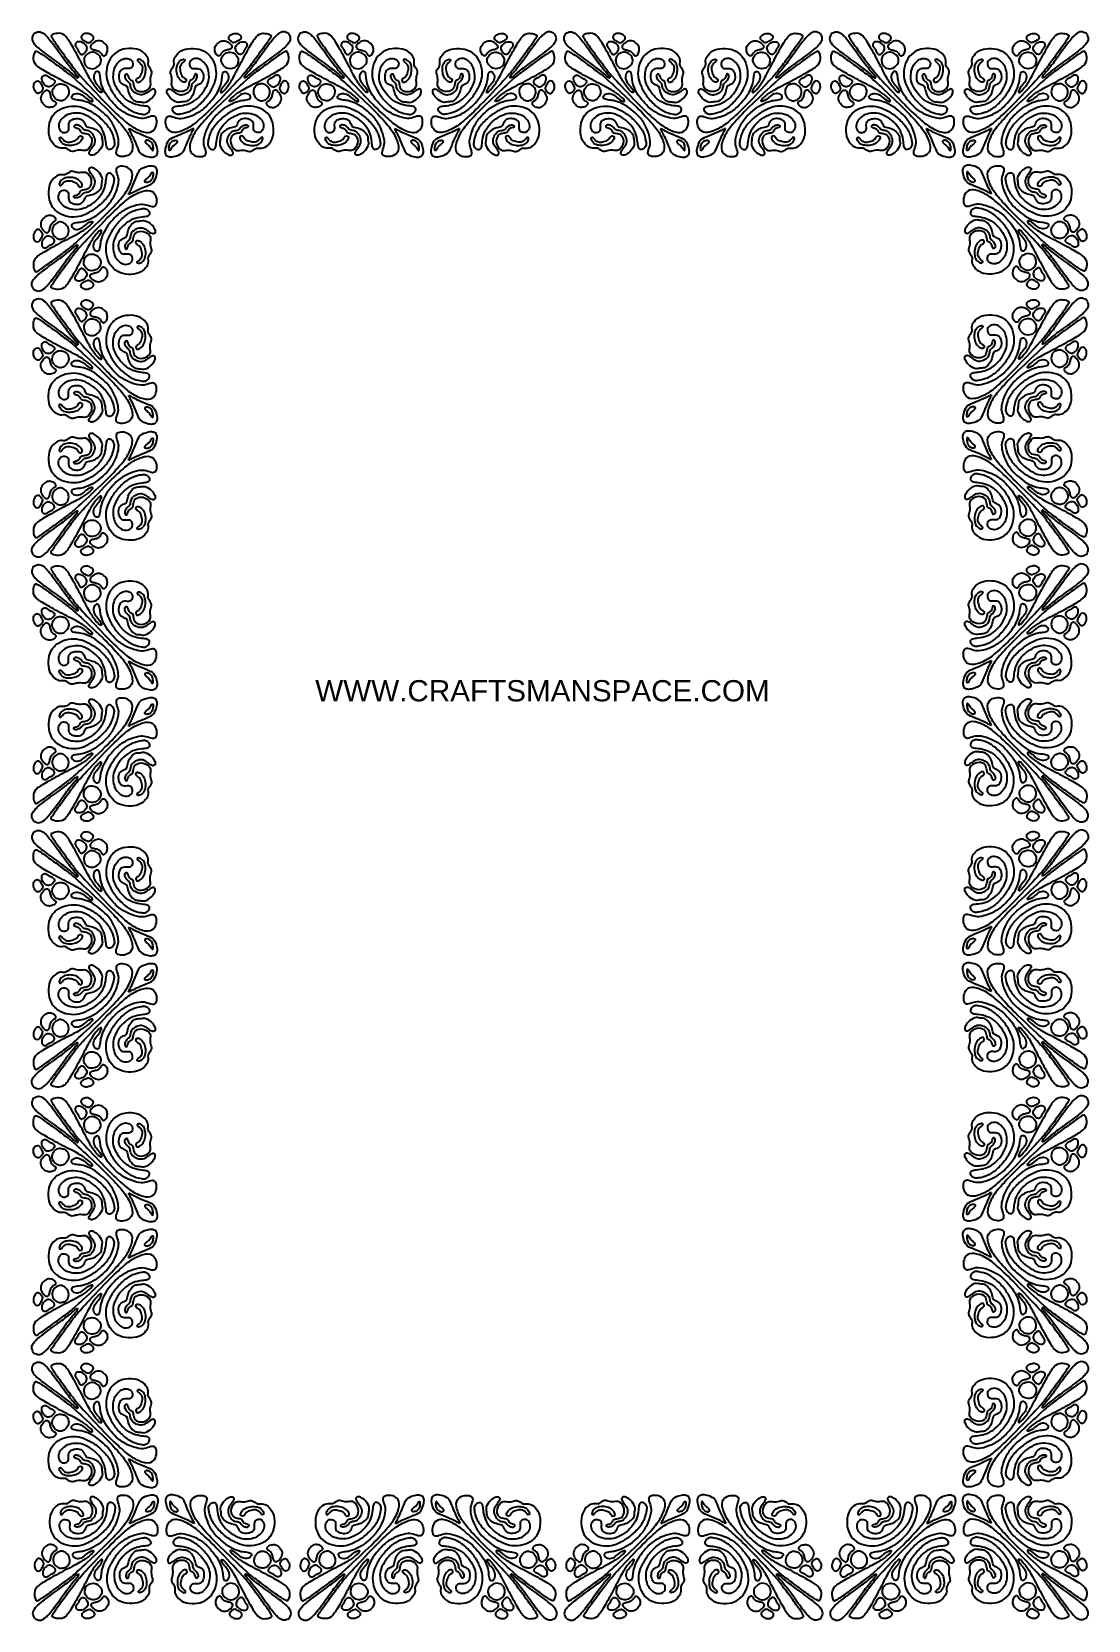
# Model space of a CAD drawing. Header units: millimetres. Extents: x 183 to 445, y 12 to 405.
import ezdxf
from ezdxf.enums import TextEntityAlignment as Align

# ---------------------------------------------------------------- set-up
doc = ezdxf.new("R2010")
doc.units = ezdxf.units.MM
for name, color, linetype in [('Default', 7, 'Continuous'), ('DV1_Default', 7, 'Continuous'), ('DV1_Layer_1', 7, 'Continuous')]:
    doc.layers.add(name, color=color, linetype=linetype)
doc.styles.add('SEACAD_arial_ttfB', font='arial.ttf')

# ---------------------------------------------------------------- blocks, each defined once
blk = doc.blocks.new('SE')
at = {"layer": 'DV1_Layer_1', "color": 7, "linetype": 'Continuous'}
for points, knots in [([(184.02, 404.35), (184.41, 404.57), (184.8, 404.8), (185.24, 404.8), (185.68, 404.81), (186.16, 404.59), (186.69, 404.14), (187.23, 403.69), (187.82, 403), (188.62, 401.95), (189.43, 400.89), (190.45, 399.46), (191.33, 398.25), (192.22, 397.04), (192.96, 396.06), (193.55, 395.35), (194.14, 394.64), (194.57, 394.21), (194.78, 393.92), (195, 393.64), (194.99, 393.51), (194.98, 393.38)], [0, 0, 0, 0, 0.125, 0.125, 0.125, 0.25, 0.25, 0.25, 0.375, 0.375, 0.375, 0.5, 0.5, 0.5, 0.625, 0.625, 0.625, 0.75, 0.75, 0.75, 1, 1, 1, 1]), ([(247, 404.35), (246.6, 404.57), (246.21, 404.8), (245.77, 404.8), (245.33, 404.81), (244.85, 404.59), (244.32, 404.14), (243.78, 403.69), (243.19, 403), (242.39, 401.95), (241.58, 400.89), (240.56, 399.46), (239.68, 398.25), (238.79, 397.04), (238.05, 396.06), (237.46, 395.35), (236.87, 394.64), (236.44, 394.21), (236.23, 393.92), (236.01, 393.64), (236.02, 393.51), (236.03, 393.38)], [0, 0, 0, 0, 0.125, 0.125, 0.125, 0.25, 0.25, 0.25, 0.375, 0.375, 0.375, 0.5, 0.5, 0.5, 0.625, 0.625, 0.625, 0.75, 0.75, 0.75, 1, 1, 1, 1]), ([(249.78, 404.35), (250.18, 404.57), (250.57, 404.8), (251.01, 404.8), (251.45, 404.81), (251.93, 404.59), (252.46, 404.14), (253, 403.69), (253.59, 403), (255.2, 400.89), (256.22, 399.46), (257.1, 398.25), (257.99, 397.04), (258.73, 396.06), (259.32, 395.35), (259.91, 394.64), (260.34, 394.21), (260.55, 393.92), (260.77, 393.64), (260.76, 393.51), (260.75, 393.38)], [0, 0, 0, 0, 0.125, 0.125, 0.125, 0.25, 0.25, 0.25, 0.375, 0.375, 0.5, 0.5, 0.5, 0.625, 0.625, 0.625, 0.75, 0.75, 0.75, 1, 1, 1, 1]), ([(312.76, 404.35), (312.37, 404.57), (311.98, 404.8), (311.54, 404.8), (311.1, 404.81), (310.62, 404.59), (310.09, 404.14), (309.55, 403.69), (308.96, 403), (308.16, 401.95), (307.35, 400.89), (306.33, 399.46), (305.45, 398.25), (304.56, 397.04), (303.82, 396.06), (302.64, 394.64), (302.21, 394.21), (301.99, 393.92), (301.78, 393.64), (301.79, 393.51), (301.8, 393.38)], [0, 0, 0, 0, 0.125, 0.125, 0.125, 0.25, 0.25, 0.25, 0.375, 0.375, 0.375, 0.5, 0.5, 0.5, 0.625, 0.625, 0.75, 0.75, 0.75, 1, 1, 1, 1]), ([(315.55, 404.35), (315.95, 404.57), (316.34, 404.8), (316.78, 404.8), (317.22, 404.81), (317.7, 404.59), (318.23, 404.14), (318.77, 403.69), (319.36, 403), (320.16, 401.95), (320.97, 400.89), (321.99, 399.46), (322.87, 398.25), (323.76, 397.04), (324.5, 396.06), (325.09, 395.35), (325.68, 394.64), (326.11, 394.21), (326.32, 393.92), (326.54, 393.64), (326.53, 393.51), (326.52, 393.38)], [0, 0, 0, 0, 0.125, 0.125, 0.125, 0.25, 0.25, 0.25, 0.375, 0.375, 0.375, 0.5, 0.5, 0.5, 0.625, 0.625, 0.625, 0.75, 0.75, 0.75, 1, 1, 1, 1]), ([(378.53, 404.35), (378.14, 404.57), (377.75, 404.8), (377.31, 404.8), (376.87, 404.81), (376.39, 404.59), (375.86, 404.14), (375.32, 403.69), (374.73, 403), (373.93, 401.95), (373.12, 400.89), (372.1, 399.46), (371.22, 398.25), (370.33, 397.04), (369.59, 396.06), (369, 395.35), (368.41, 394.64), (367.98, 394.21), (367.76, 393.92), (367.55, 393.64), (367.56, 393.51), (367.57, 393.38)], [0, 0, 0, 0, 0.125, 0.125, 0.125, 0.25, 0.25, 0.25, 0.375, 0.375, 0.375, 0.5, 0.5, 0.5, 0.625, 0.625, 0.625, 0.75, 0.75, 0.75, 1, 1, 1, 1]), ([(381.32, 404.35), (381.72, 404.57), (382.11, 404.8), (382.55, 404.8), (382.99, 404.81), (383.47, 404.59), (384, 404.14), (384.54, 403.69), (385.13, 403), (385.93, 401.95), (386.74, 400.89), (387.76, 399.46), (388.64, 398.25), (389.53, 397.04), (390.27, 396.06), (390.86, 395.35), (391.45, 394.64), (391.88, 394.21), (392.09, 393.92), (392.31, 393.64), (392.3, 393.51), (392.29, 393.38)], [0, 0, 0, 0, 0.125, 0.125, 0.125, 0.25, 0.25, 0.25, 0.375, 0.375, 0.375, 0.5, 0.5, 0.5, 0.625, 0.625, 0.625, 0.75, 0.75, 0.75, 1, 1, 1, 1]), ([(444.42, 404.35), (444.02, 404.57), (443.63, 404.8), (443.19, 404.8), (442.75, 404.81), (442.27, 404.59), (441.74, 404.14), (441.2, 403.69), (440.61, 403), (439.81, 401.95), (439, 400.89), (437.98, 399.46), (437.1, 398.25), (436.21, 397.04), (435.47, 396.06), (434.88, 395.35), (434.29, 394.64), (433.86, 394.21), (433.65, 393.92), (433.44, 393.64), (433.44, 393.51), (433.45, 393.38)], [0, 0, 0, 0, 0.125, 0.125, 0.125, 0.25, 0.25, 0.25, 0.375, 0.375, 0.375, 0.5, 0.5, 0.5, 0.625, 0.625, 0.625, 0.75, 0.75, 0.75, 1, 1, 1, 1]), ([(184.01, 404.35), (183.79, 403.95), (183.56, 403.56), (183.56, 403.12), (183.55, 402.68), (183.77, 402.2), (184.22, 401.67), (184.67, 401.13), (185.36, 400.54), (187.47, 398.93), (188.9, 397.91), (190.11, 397.03), (191.32, 396.14), (192.3, 395.4), (193.01, 394.81), (193.72, 394.22), (194.16, 393.79), (194.44, 393.58), (194.72, 393.36), (194.85, 393.37), (194.98, 393.38)], [0, 0, 0, 0, 0.125, 0.125, 0.125, 0.25, 0.25, 0.25, 0.375, 0.375, 0.5, 0.5, 0.5, 0.625, 0.625, 0.625, 0.75, 0.75, 0.75, 1, 1, 1, 1]), ([(194.49, 395.05), (194.08, 395.59), (193.37, 396.54), (192.56, 397.63), (191.75, 398.71), (190.84, 399.94), (189.38, 401.97), (188.84, 402.78), (188.56, 403.25), (188.27, 403.73), (188.25, 403.87), (188.5, 404.03), (188.74, 404.19), (189.26, 404.38), (190.4, 404.46), (191.03, 404.36), (191.57, 403.95), (192.12, 403.53), (192.59, 402.8), (193.22, 401.74), (193.84, 400.68), (194.62, 399.3), (195.4, 397.82), (196.18, 396.35), (196.97, 394.77), (197.58, 393.65), (198.19, 392.54), (198.64, 391.87), (199.1, 391.27), (199.56, 390.66), (200.04, 390.11), (200.37, 389.88), (200.69, 389.65), (200.86, 389.75), (200.8, 390.04), (200.74, 390.32), (200.45, 390.8), (200.12, 391.23), (199.79, 391.66), (199.42, 392.03), (199.17, 392.46), (198.91, 392.9), (198.78, 393.39), (198.83, 393.83), (198.88, 394.28), (199.11, 394.67), (199.37, 394.87), (199.63, 395.06), (199.93, 395.05), (200.13, 394.78), (200.32, 394.52), (200.4, 394), (200.45, 393.55), (200.5, 393.09), (200.51, 392.69), (200.69, 392.04), (200.87, 391.39), (201.22, 390.49), (202.12, 388.92), (202.68, 388.24), (203.21, 387.61), (203.74, 386.98), (204.26, 386.39), (205.63, 385.26), (206.49, 384.72), (207.41, 384.3), (208.34, 383.88), (209.33, 383.58), (210.09, 383.45), (210.84, 383.33), (211.34, 383.38), (211.88, 383.53), (212.41, 383.68), (212.98, 383.93), (213.4, 383.96), (213.83, 383.99), (214.12, 383.8), (214.28, 383.42), (214.44, 383.04), (214.48, 382.47), (214.38, 381.92), (214.29, 381.37), (214.06, 380.83), (213.24, 380.06), (212.65, 379.83), (211.8, 379.93), (210.96, 380.03), (209.85, 380.47), (208.87, 381.01), (207.89, 381.56), (207.04, 382.22), (205.9, 383.23), (204.75, 384.24), (203.32, 385.6), (201.48, 387.5), (199.64, 389.4), (197.39, 391.84), (196.21, 393.12), (195.02, 394.4), (194.9, 394.52), (194.49, 395.05)], [0, 0, 0, 0, 0.027778, 0.027778, 0.027778, 0.055556, 0.055556, 0.083333, 0.083333, 0.083333, 0.111111, 0.111111, 0.111111, 0.138889, 0.138889, 0.166667, 0.166667, 0.166667, 0.194444, 0.194444, 0.194444, 0.222222, 0.222222, 0.222222, 0.25, 0.25, 0.25, 0.277778, 0.277778, 0.277778, 0.305556, 0.305556, 0.305556, 0.333333, 0.333333, 0.333333, 0.361111, 0.361111, 0.361111, 0.388889, 0.388889, 0.388889, 0.416667, 0.416667, 0.416667, 0.444444, 0.444444, 0.444444, 0.472222, 0.472222, 0.472222, 0.5, 0.5, 0.5, 0.527778, 0.527778, 0.527778, 0.555556, 0.555556, 0.583333, 0.583333, 0.583333, 0.611111, 0.611111, 0.638889, 0.638889, 0.638889, 0.666667, 0.666667, 0.666667, 0.694444, 0.694444, 0.694444, 0.722222, 0.722222, 0.722222, 0.75, 0.75, 0.75, 0.777778, 0.777778, 0.777778, 0.805556, 0.805556, 0.833333, 0.833333, 0.833333, 0.861111, 0.861111, 0.861111, 0.888889, 0.888889, 0.888889, 0.916667, 0.916667, 0.916667, 0.944444, 0.944444, 0.944444, 1, 1, 1, 1]), ([(195.61, 399.27), (195.48, 399.37), (195.3, 399.55), (195.17, 399.77), (195.04, 400), (194.97, 400.28), (194.82, 400.52), (194.68, 400.76), (194.46, 400.95), (194.35, 401.18), (194.23, 401.42), (194.21, 401.69), (194.34, 401.92), (194.46, 402.14), (194.72, 402.32), (195.06, 402.35), (195.39, 402.38), (195.79, 402.27), (196.16, 402.06), (196.54, 401.85), (196.87, 401.54), (197.04, 401.24), (197.2, 400.94), (197.2, 400.65), (197.09, 400.34), (196.97, 400.03), (196.76, 399.7), (196.54, 399.49), (196.33, 399.29), (196.12, 399.21), (195.97, 399.18), (195.82, 399.15), (195.75, 399.17), (195.61, 399.27)], [0, 0, 0, 0, 0.083333, 0.083333, 0.083333, 0.166667, 0.166667, 0.166667, 0.25, 0.25, 0.25, 0.333333, 0.333333, 0.333333, 0.416667, 0.416667, 0.416667, 0.5, 0.5, 0.5, 0.583333, 0.583333, 0.583333, 0.666667, 0.666667, 0.666667, 0.75, 0.75, 0.75, 0.833333, 0.833333, 0.833333, 1, 1, 1, 1]), ([(197.43, 402.13), (197.24, 402.18), (196.9, 402.31), (196.59, 402.48), (196.28, 402.65), (195.99, 402.86), (195.84, 403.07), (195.69, 403.29), (195.69, 403.52), (195.79, 403.74), (195.88, 403.95), (196.08, 404.15), (196.37, 404.27), (196.66, 404.4), (197.05, 404.46), (197.44, 404.37), (197.83, 404.29), (198.23, 404.07), (198.72, 403.66), (198.81, 403.47), (198.79, 403.26), (198.78, 403.05), (198.66, 402.82), (198.46, 402.62), (198.26, 402.43), (197.99, 402.27), (197.83, 402.18), (197.67, 402.1), (197.62, 402.07), (197.43, 402.13)], [0, 0, 0, 0, 0.090909, 0.090909, 0.090909, 0.181818, 0.181818, 0.181818, 0.272727, 0.272727, 0.272727, 0.363636, 0.363636, 0.363636, 0.454545, 0.454545, 0.454545, 0.545455, 0.545455, 0.636364, 0.636364, 0.636364, 0.727273, 0.727273, 0.727273, 0.818182, 0.818182, 0.818182, 1, 1, 1, 1]), ([(200.73, 399.36), (200.58, 399.59), (200.34, 399.85), (200.06, 400.01), (199.77, 400.18), (199.44, 400.25), (199.11, 400.32), (198.79, 400.39), (198.48, 400.45), (198.27, 400.6), (198.05, 400.74), (197.93, 400.97), (198.02, 401.24), (198.11, 401.52), (198.4, 401.83), (198.77, 402.1), (199.15, 402.37), (199.6, 402.59), (200.06, 402.59), (200.51, 402.59), (200.97, 402.38), (201.33, 402.11), (201.69, 401.85), (201.96, 401.53), (202.11, 401.19), (202.26, 400.85), (202.29, 400.49), (202.24, 400.12), (202.18, 399.75), (202.04, 399.37), (201.82, 399.13), (201.6, 398.9), (201.31, 398.8), (201.13, 398.86), (200.95, 398.92), (200.88, 399.13), (200.73, 399.36)], [0, 0, 0, 0, 0.076923, 0.076923, 0.076923, 0.153846, 0.153846, 0.153846, 0.230769, 0.230769, 0.230769, 0.307692, 0.307692, 0.307692, 0.384615, 0.384615, 0.384615, 0.461538, 0.461538, 0.461538, 0.538462, 0.538462, 0.538462, 0.615385, 0.615385, 0.615385, 0.692308, 0.692308, 0.692308, 0.769231, 0.769231, 0.769231, 0.846154, 0.846154, 0.846154, 1, 1, 1, 1]), ([(236.52, 395.05), (236.93, 395.59), (237.64, 396.54), (238.45, 397.63), (239.26, 398.71), (240.18, 399.94), (240.9, 400.96), (241.63, 401.97), (242.17, 402.78), (242.45, 403.25), (242.74, 403.73), (242.76, 403.87), (242.51, 404.03), (242.27, 404.19), (241.75, 404.38), (240.61, 404.46), (239.98, 404.36), (239.44, 403.95), (238.89, 403.53), (238.42, 402.8), (237.17, 400.68), (236.39, 399.3), (235.61, 397.82), (234.83, 396.35), (234.04, 394.77), (233.43, 393.65), (232.82, 392.54), (232.37, 391.87), (231.91, 391.27), (231.45, 390.66), (230.97, 390.11), (230.64, 389.88), (230.32, 389.65), (230.15, 389.75), (230.21, 390.04), (230.27, 390.32), (230.56, 390.8), (230.89, 391.23), (231.22, 391.66), (231.59, 392.03), (231.85, 392.46), (232.1, 392.9), (232.23, 393.39), (232.18, 393.83), (232.13, 394.28), (231.91, 394.67), (231.64, 394.87), (231.38, 395.06), (231.08, 395.05), (230.88, 394.78), (230.69, 394.52), (230.61, 394), (230.56, 393.55), (230.51, 393.09), (230.5, 392.69), (230.32, 392.04), (230.14, 391.39), (229.79, 390.49), (229.34, 389.7), (228.89, 388.92), (228.34, 388.24), (227.8, 387.61), (227.27, 386.98), (226.75, 386.39), (225.38, 385.26), (224.52, 384.72), (222.67, 383.88), (221.68, 383.58), (220.92, 383.45), (220.17, 383.33), (219.67, 383.38), (219.13, 383.53), (218.6, 383.68), (218.03, 383.93), (217.61, 383.96), (217.18, 383.99), (216.89, 383.8), (216.57, 383.04), (216.53, 382.47), (216.63, 381.92), (216.72, 381.37), (216.95, 380.83), (217.36, 380.44), (217.77, 380.06), (218.36, 379.83), (219.21, 379.93), (220.05, 380.03), (221.16, 380.47), (222.14, 381.01), (223.12, 381.56), (223.97, 382.22), (225.11, 383.23), (226.26, 384.24), (227.69, 385.6), (229.53, 387.5), (231.37, 389.4), (233.62, 391.84), (234.8, 393.12), (235.99, 394.4), (236.11, 394.52), (236.52, 395.05)], [0, 0, 0, 0, 0.027778, 0.027778, 0.027778, 0.055556, 0.055556, 0.055556, 0.083333, 0.083333, 0.083333, 0.111111, 0.111111, 0.111111, 0.138889, 0.138889, 0.166667, 0.166667, 0.166667, 0.194444, 0.194444, 0.222222, 0.222222, 0.222222, 0.25, 0.25, 0.25, 0.277778, 0.277778, 0.277778, 0.305556, 0.305556, 0.305556, 0.333333, 0.333333, 0.333333, 0.361111, 0.361111, 0.361111, 0.388889, 0.388889, 0.388889, 0.416667, 0.416667, 0.416667, 0.444444, 0.444444, 0.444444, 0.472222, 0.472222, 0.472222, 0.5, 0.5, 0.5, 0.527778, 0.527778, 0.527778, 0.555556, 0.555556, 0.555556, 0.583333, 0.583333, 0.583333, 0.611111, 0.611111, 0.638889, 0.638889, 0.666667, 0.666667, 0.666667, 0.694444, 0.694444, 0.694444, 0.722222, 0.722222, 0.722222, 0.75, 0.75, 0.777778, 0.777778, 0.777778, 0.805556, 0.805556, 0.805556, 0.833333, 0.833333, 0.833333, 0.861111, 0.861111, 0.861111, 0.888889, 0.888889, 0.888889, 0.916667, 0.916667, 0.916667, 0.944444, 0.944444, 0.944444, 1, 1, 1, 1]), ([(230.28, 399.36), (230.43, 399.59), (230.67, 399.85), (230.95, 400.01), (231.24, 400.18), (231.57, 400.25), (231.9, 400.32), (232.22, 400.39), (232.53, 400.45), (232.74, 400.6), (232.96, 400.74), (233.08, 400.97), (232.9, 401.52), (232.61, 401.83), (232.24, 402.1), (231.86, 402.37), (231.41, 402.59), (230.95, 402.59), (230.5, 402.59), (230.04, 402.38), (229.68, 402.11), (229.32, 401.85), (229.05, 401.53), (228.75, 400.85), (228.72, 400.49), (228.77, 400.12), (228.83, 399.75), (228.97, 399.37), (229.19, 399.13), (229.41, 398.9), (229.7, 398.8), (229.88, 398.86), (230.06, 398.92), (230.13, 399.13), (230.28, 399.36)], [0, 0, 0, 0, 0.076923, 0.076923, 0.076923, 0.153846, 0.153846, 0.153846, 0.230769, 0.230769, 0.230769, 0.307692, 0.307692, 0.384615, 0.384615, 0.384615, 0.461538, 0.461538, 0.461538, 0.538462, 0.538462, 0.538462, 0.615385, 0.615385, 0.692308, 0.692308, 0.692308, 0.769231, 0.769231, 0.769231, 0.846154, 0.846154, 0.846154, 1, 1, 1, 1]), ([(233.58, 402.13), (233.77, 402.18), (234.11, 402.31), (234.42, 402.48), (234.73, 402.65), (235.02, 402.86), (235.17, 403.07), (235.32, 403.29), (235.32, 403.52), (235.23, 403.74), (235.13, 403.95), (234.93, 404.15), (234.64, 404.27), (234.35, 404.4), (233.96, 404.46), (233.57, 404.37), (233.18, 404.29), (232.78, 404.07), (232.29, 403.66), (232.2, 403.47), (232.22, 403.26), (232.23, 403.05), (232.35, 402.82), (232.55, 402.62), (232.75, 402.43), (233.02, 402.27), (233.18, 402.18), (233.34, 402.1), (233.39, 402.07), (233.58, 402.13)], [0, 0, 0, 0, 0.090909, 0.090909, 0.090909, 0.181818, 0.181818, 0.181818, 0.272727, 0.272727, 0.272727, 0.363636, 0.363636, 0.363636, 0.454545, 0.454545, 0.454545, 0.545455, 0.545455, 0.636364, 0.636364, 0.636364, 0.727273, 0.727273, 0.727273, 0.818182, 0.818182, 0.818182, 1, 1, 1, 1]), ([(235.4, 399.27), (235.53, 399.37), (235.71, 399.55), (235.84, 399.77), (235.97, 400), (236.05, 400.28), (236.19, 400.52), (236.33, 400.76), (236.55, 400.95), (236.78, 401.42), (236.8, 401.69), (236.67, 401.92), (236.55, 402.14), (236.29, 402.32), (235.95, 402.35), (235.62, 402.38), (235.22, 402.27), (234.85, 402.06), (234.47, 401.85), (234.14, 401.54), (233.97, 401.24), (233.81, 400.94), (233.81, 400.65), (233.92, 400.34), (234.04, 400.03), (234.25, 399.7), (234.47, 399.49), (234.68, 399.29), (234.89, 399.21), (235.04, 399.18), (235.19, 399.15), (235.26, 399.17), (235.4, 399.27)], [0, 0, 0, 0, 0.083333, 0.083333, 0.083333, 0.166667, 0.166667, 0.166667, 0.25, 0.25, 0.333333, 0.333333, 0.333333, 0.416667, 0.416667, 0.416667, 0.5, 0.5, 0.5, 0.583333, 0.583333, 0.583333, 0.666667, 0.666667, 0.666667, 0.75, 0.75, 0.75, 0.833333, 0.833333, 0.833333, 1, 1, 1, 1]), ([(247, 404.35), (247.22, 403.95), (247.45, 403.56), (247.45, 403.12), (247.46, 402.68), (247.24, 402.2), (246.79, 401.67), (246.34, 401.13), (245.65, 400.54), (244.6, 399.74), (243.54, 398.93), (242.11, 397.91), (240.9, 397.03), (239.69, 396.14), (238.71, 395.4), (238, 394.81), (237.29, 394.22), (236.85, 393.79), (236.57, 393.58), (236.29, 393.36), (236.16, 393.37), (236.03, 393.38)], [0, 0, 0, 0, 0.125, 0.125, 0.125, 0.25, 0.25, 0.25, 0.375, 0.375, 0.375, 0.5, 0.5, 0.5, 0.625, 0.625, 0.625, 0.75, 0.75, 0.75, 1, 1, 1, 1]), ([(249.78, 404.35), (249.56, 403.95), (249.33, 403.56), (249.33, 403.12), (249.32, 402.68), (249.54, 402.2), (249.99, 401.67), (250.44, 401.13), (251.13, 400.54), (253.24, 398.93), (254.67, 397.91), (255.88, 397.03), (257.09, 396.14), (258.07, 395.4), (258.78, 394.81), (259.49, 394.22), (259.93, 393.79), (260.21, 393.58), (260.49, 393.36), (260.62, 393.37), (260.75, 393.38)], [0, 0, 0, 0, 0.125, 0.125, 0.125, 0.25, 0.25, 0.25, 0.375, 0.375, 0.5, 0.5, 0.5, 0.625, 0.625, 0.625, 0.75, 0.75, 0.75, 1, 1, 1, 1]), ([(260.26, 395.05), (259.85, 395.59), (259.14, 396.54), (258.33, 397.63), (257.52, 398.71), (256.6, 399.94), (255.88, 400.96), (255.15, 401.97), (254.61, 402.78), (254.33, 403.25), (254.04, 403.73), (254.02, 403.87), (254.27, 404.03), (254.51, 404.19), (255.03, 404.38), (256.17, 404.46), (256.8, 404.36), (257.34, 403.95), (257.89, 403.53), (258.36, 402.8), (258.98, 401.74), (259.61, 400.68), (260.39, 399.3), (261.17, 397.82), (261.95, 396.35), (262.74, 394.77), (263.35, 393.65), (263.96, 392.54), (264.41, 391.87), (264.87, 391.27), (265.33, 390.66), (265.81, 390.11), (266.14, 389.88), (266.46, 389.65), (266.63, 389.75), (266.51, 390.32), (266.22, 390.8), (265.89, 391.23), (265.56, 391.66), (265.19, 392.03), (264.93, 392.46), (264.68, 392.9), (264.55, 393.39), (264.6, 393.83), (264.65, 394.28), (264.87, 394.67), (265.4, 395.06), (265.7, 395.05), (265.9, 394.78), (266.09, 394.52), (266.17, 394), (266.22, 393.55), (266.27, 393.09), (266.28, 392.69), (266.46, 392.04), (266.64, 391.39), (266.99, 390.49), (267.89, 388.92), (268.44, 388.24), (269.51, 386.98), (270.03, 386.39), (270.72, 385.83), (271.4, 385.26), (272.26, 384.72), (273.18, 384.3), (274.11, 383.88), (275.1, 383.58), (275.86, 383.45), (276.61, 383.33), (277.11, 383.38), (277.65, 383.53), (278.18, 383.68), (278.75, 383.93), (279.17, 383.96), (279.6, 383.99), (279.89, 383.8), (280.05, 383.42), (280.21, 383.04), (280.25, 382.47), (280.15, 381.92), (280.06, 381.37), (279.83, 380.83), (279.42, 380.44), (279.01, 380.06), (278.42, 379.83), (277.57, 379.93), (276.73, 380.03), (275.62, 380.47), (274.64, 381.01), (273.66, 381.56), (272.81, 382.22), (271.67, 383.23), (270.52, 384.24), (269.09, 385.6), (267.25, 387.5), (265.41, 389.4), (263.16, 391.84), (261.98, 393.12), (260.79, 394.4), (260.67, 394.52), (260.26, 395.05)], [0, 0, 0, 0, 0.027778, 0.027778, 0.027778, 0.055556, 0.055556, 0.055556, 0.083333, 0.083333, 0.083333, 0.111111, 0.111111, 0.111111, 0.138889, 0.138889, 0.166667, 0.166667, 0.166667, 0.194444, 0.194444, 0.194444, 0.222222, 0.222222, 0.222222, 0.25, 0.25, 0.25, 0.277778, 0.277778, 0.277778, 0.305556, 0.305556, 0.305556, 0.333333, 0.333333, 0.361111, 0.361111, 0.361111, 0.388889, 0.388889, 0.388889, 0.416667, 0.416667, 0.416667, 0.444444, 0.444444, 0.472222, 0.472222, 0.472222, 0.5, 0.5, 0.5, 0.527778, 0.527778, 0.527778, 0.555556, 0.555556, 0.583333, 0.583333, 0.611111, 0.611111, 0.611111, 0.638889, 0.638889, 0.638889, 0.666667, 0.666667, 0.666667, 0.694444, 0.694444, 0.694444, 0.722222, 0.722222, 0.722222, 0.75, 0.75, 0.75, 0.777778, 0.777778, 0.777778, 0.805556, 0.805556, 0.805556, 0.833333, 0.833333, 0.833333, 0.861111, 0.861111, 0.861111, 0.888889, 0.888889, 0.888889, 0.916667, 0.916667, 0.916667, 0.944444, 0.944444, 0.944444, 1, 1, 1, 1]), ([(261.38, 399.27), (261.25, 399.37), (261.07, 399.55), (260.94, 399.77), (260.81, 400), (260.73, 400.28), (260.59, 400.52), (260.45, 400.76), (260.23, 400.95), (260.11, 401.18), (260, 401.42), (259.98, 401.69), (260.11, 401.92), (260.23, 402.14), (260.49, 402.32), (260.83, 402.35), (261.16, 402.38), (261.56, 402.27), (261.93, 402.06), (262.31, 401.85), (262.64, 401.54), (262.81, 401.24), (262.97, 400.94), (262.97, 400.65), (262.86, 400.34), (262.74, 400.03), (262.53, 399.7), (262.31, 399.49), (262.1, 399.29), (261.89, 399.21), (261.74, 399.18), (261.59, 399.15), (261.52, 399.17), (261.38, 399.27)], [0, 0, 0, 0, 0.083333, 0.083333, 0.083333, 0.166667, 0.166667, 0.166667, 0.25, 0.25, 0.25, 0.333333, 0.333333, 0.333333, 0.416667, 0.416667, 0.416667, 0.5, 0.5, 0.5, 0.583333, 0.583333, 0.583333, 0.666667, 0.666667, 0.666667, 0.75, 0.75, 0.75, 0.833333, 0.833333, 0.833333, 1, 1, 1, 1]), ([(263.2, 402.13), (263.01, 402.18), (262.67, 402.31), (262.36, 402.48), (262.05, 402.65), (261.76, 402.86), (261.61, 403.07), (261.46, 403.29), (261.46, 403.52), (261.55, 403.74), (261.65, 403.95), (261.85, 404.15), (262.14, 404.27), (262.43, 404.4), (262.82, 404.46), (263.21, 404.37), (263.6, 404.29), (264, 404.07), (264.49, 403.66), (264.58, 403.47), (264.56, 403.26), (264.55, 403.05), (264.43, 402.82), (264.23, 402.62), (264.03, 402.43), (263.76, 402.27), (263.6, 402.18), (263.44, 402.1), (263.39, 402.07), (263.2, 402.13)], [0, 0, 0, 0, 0.090909, 0.090909, 0.090909, 0.181818, 0.181818, 0.181818, 0.272727, 0.272727, 0.272727, 0.363636, 0.363636, 0.363636, 0.454545, 0.454545, 0.454545, 0.545455, 0.545455, 0.636364, 0.636364, 0.636364, 0.727273, 0.727273, 0.727273, 0.818182, 0.818182, 0.818182, 1, 1, 1, 1]), ([(266.5, 399.36), (266.35, 399.59), (266.11, 399.85), (265.83, 400.01), (265.54, 400.18), (265.21, 400.25), (264.88, 400.32), (264.56, 400.39), (264.25, 400.45), (263.82, 400.74), (263.7, 400.97), (263.79, 401.24), (263.88, 401.52), (264.17, 401.83), (264.54, 402.1), (264.92, 402.37), (265.37, 402.59), (265.83, 402.59), (266.28, 402.59), (266.74, 402.38), (267.1, 402.11), (267.46, 401.85), (267.73, 401.53), (267.88, 401.19), (268.03, 400.85), (268.06, 400.49), (268.01, 400.12), (267.95, 399.75), (267.81, 399.37), (267.59, 399.13), (267.37, 398.9), (267.08, 398.8), (266.9, 398.86), (266.72, 398.92), (266.65, 399.13), (266.5, 399.36)], [0, 0, 0, 0, 0.076923, 0.076923, 0.076923, 0.153846, 0.153846, 0.153846, 0.230769, 0.230769, 0.307692, 0.307692, 0.307692, 0.384615, 0.384615, 0.384615, 0.461538, 0.461538, 0.461538, 0.538462, 0.538462, 0.538462, 0.615385, 0.615385, 0.615385, 0.692308, 0.692308, 0.692308, 0.769231, 0.769231, 0.769231, 0.846154, 0.846154, 0.846154, 1, 1, 1, 1]), ([(302.29, 395.05), (302.7, 395.59), (303.41, 396.54), (304.22, 397.63), (305.03, 398.71), (305.94, 399.94), (306.67, 400.96), (307.4, 401.97), (307.94, 402.78), (308.22, 403.25), (308.5, 403.73), (308.53, 403.87), (308.28, 404.03), (308.04, 404.19), (307.52, 404.38), (306.38, 404.46), (305.75, 404.36), (305.21, 403.95), (304.66, 403.53), (304.19, 402.8), (303.56, 401.74), (302.94, 400.68), (302.16, 399.3), (301.38, 397.82), (300.6, 396.35), (299.81, 394.77), (299.2, 393.65), (298.59, 392.54), (298.14, 391.87), (297.68, 391.27), (297.22, 390.66), (296.74, 390.11), (296.41, 389.88), (296.09, 389.65), (295.92, 389.75), (296.04, 390.32), (296.33, 390.8), (296.66, 391.23), (296.99, 391.66), (297.36, 392.03), (297.61, 392.46), (297.87, 392.9), (298, 393.39), (297.95, 393.83), (297.9, 394.28), (297.67, 394.67), (297.15, 395.06), (296.85, 395.05), (296.65, 394.78), (296.46, 394.52), (296.38, 394), (296.33, 393.55), (296.28, 393.09), (296.27, 392.69), (296.09, 392.04), (295.91, 391.39), (295.56, 390.49), (295.11, 389.7), (294.66, 388.92), (294.1, 388.24), (293.57, 387.61), (293.04, 386.98), (292.52, 386.39), (291.83, 385.83), (291.15, 385.26), (290.29, 384.72), (288.44, 383.88), (287.45, 383.58), (286.69, 383.45), (285.94, 383.33), (285.44, 383.38), (284.9, 383.53), (284.37, 383.68), (283.8, 383.93), (283.38, 383.96), (282.95, 383.99), (282.66, 383.8), (282.5, 383.42), (282.34, 383.04), (282.3, 382.47), (282.4, 381.92), (282.49, 381.37), (282.72, 380.83), (283.13, 380.44), (283.54, 380.06), (284.13, 379.83), (284.98, 379.93), (285.82, 380.03), (286.93, 380.47), (287.91, 381.01), (288.89, 381.56), (289.74, 382.22), (290.88, 383.23), (292.03, 384.24), (293.46, 385.6), (295.3, 387.5), (297.14, 389.4), (299.39, 391.84), (300.57, 393.12), (301.76, 394.4), (301.88, 394.52), (302.29, 395.05)], [0, 0, 0, 0, 0.027778, 0.027778, 0.027778, 0.055556, 0.055556, 0.055556, 0.083333, 0.083333, 0.083333, 0.111111, 0.111111, 0.111111, 0.138889, 0.138889, 0.166667, 0.166667, 0.166667, 0.194444, 0.194444, 0.194444, 0.222222, 0.222222, 0.222222, 0.25, 0.25, 0.25, 0.277778, 0.277778, 0.277778, 0.305556, 0.305556, 0.305556, 0.333333, 0.333333, 0.361111, 0.361111, 0.361111, 0.388889, 0.388889, 0.388889, 0.416667, 0.416667, 0.416667, 0.444444, 0.444444, 0.472222, 0.472222, 0.472222, 0.5, 0.5, 0.5, 0.527778, 0.527778, 0.527778, 0.555556, 0.555556, 0.555556, 0.583333, 0.583333, 0.583333, 0.611111, 0.611111, 0.611111, 0.638889, 0.638889, 0.666667, 0.666667, 0.666667, 0.694444, 0.694444, 0.694444, 0.722222, 0.722222, 0.722222, 0.75, 0.75, 0.75, 0.777778, 0.777778, 0.777778, 0.805556, 0.805556, 0.805556, 0.833333, 0.833333, 0.833333, 0.861111, 0.861111, 0.861111, 0.888889, 0.888889, 0.888889, 0.916667, 0.916667, 0.916667, 0.944444, 0.944444, 0.944444, 1, 1, 1, 1]), ([(296.05, 399.36), (296.2, 399.59), (296.44, 399.85), (296.72, 400.01), (297.01, 400.18), (297.34, 400.25), (297.67, 400.32), (297.99, 400.39), (298.3, 400.45), (298.51, 400.6), (298.73, 400.74), (298.85, 400.97), (298.76, 401.24), (298.67, 401.52), (298.38, 401.83), (298.01, 402.1), (297.63, 402.37), (297.18, 402.59), (296.72, 402.59), (296.27, 402.59), (295.81, 402.38), (295.45, 402.11), (295.09, 401.85), (294.82, 401.53), (294.67, 401.19), (294.52, 400.85), (294.49, 400.49), (294.54, 400.12), (294.6, 399.75), (294.74, 399.37), (294.96, 399.13), (295.18, 398.9), (295.47, 398.8), (295.65, 398.86), (295.83, 398.92), (295.9, 399.13), (296.05, 399.36)], [0, 0, 0, 0, 0.076923, 0.076923, 0.076923, 0.153846, 0.153846, 0.153846, 0.230769, 0.230769, 0.230769, 0.307692, 0.307692, 0.307692, 0.384615, 0.384615, 0.384615, 0.461538, 0.461538, 0.461538, 0.538462, 0.538462, 0.538462, 0.615385, 0.615385, 0.615385, 0.692308, 0.692308, 0.692308, 0.769231, 0.769231, 0.769231, 0.846154, 0.846154, 0.846154, 1, 1, 1, 1]), ([(299.35, 402.13), (299.54, 402.18), (299.88, 402.31), (300.19, 402.48), (300.5, 402.65), (300.79, 402.86), (300.94, 403.07), (301.09, 403.29), (301.09, 403.52), (300.99, 403.74), (300.9, 403.95), (300.7, 404.15), (300.41, 404.27), (300.12, 404.4), (299.73, 404.46), (299.34, 404.37), (298.95, 404.29), (298.55, 404.07), (298.31, 403.86), (298.06, 403.66), (297.97, 403.47), (297.99, 403.26), (298, 403.05), (298.12, 402.82), (298.32, 402.62), (298.52, 402.43), (298.79, 402.27), (298.95, 402.18), (299.11, 402.1), (299.16, 402.07), (299.35, 402.13)], [0, 0, 0, 0, 0.090909, 0.090909, 0.090909, 0.181818, 0.181818, 0.181818, 0.272727, 0.272727, 0.272727, 0.363636, 0.363636, 0.363636, 0.454545, 0.454545, 0.454545, 0.545455, 0.545455, 0.545455, 0.636364, 0.636364, 0.636364, 0.727273, 0.727273, 0.727273, 0.818182, 0.818182, 0.818182, 1, 1, 1, 1]), ([(301.17, 399.27), (301.3, 399.37), (301.48, 399.55), (301.61, 399.77), (301.74, 400), (301.81, 400.28), (301.96, 400.52), (302.1, 400.76), (302.32, 400.95), (302.43, 401.18), (302.55, 401.42), (302.57, 401.69), (302.44, 401.92), (302.32, 402.14), (302.06, 402.32), (301.72, 402.35), (301.39, 402.38), (300.99, 402.27), (300.62, 402.06), (300.24, 401.85), (299.91, 401.54), (299.74, 401.24), (299.58, 400.94), (299.58, 400.65), (299.69, 400.34), (299.81, 400.03), (300.02, 399.7), (300.24, 399.49), (300.45, 399.29), (300.66, 399.21), (300.81, 399.18), (300.96, 399.15), (301.03, 399.17), (301.17, 399.27)], [0, 0, 0, 0, 0.083333, 0.083333, 0.083333, 0.166667, 0.166667, 0.166667, 0.25, 0.25, 0.25, 0.333333, 0.333333, 0.333333, 0.416667, 0.416667, 0.416667, 0.5, 0.5, 0.5, 0.583333, 0.583333, 0.583333, 0.666667, 0.666667, 0.666667, 0.75, 0.75, 0.75, 0.833333, 0.833333, 0.833333, 1, 1, 1, 1]), ([(312.76, 404.35), (312.99, 403.95), (313.22, 403.56), (313.22, 403.12), (313.23, 402.68), (313.01, 402.2), (312.56, 401.67), (312.11, 401.13), (311.42, 400.54), (309.31, 398.93), (307.88, 397.91), (306.67, 397.03), (305.46, 396.14), (304.48, 395.4), (303.77, 394.81), (303.06, 394.22), (302.62, 393.79), (302.34, 393.58), (302.06, 393.36), (301.93, 393.37), (301.8, 393.38)], [0, 0, 0, 0, 0.125, 0.125, 0.125, 0.25, 0.25, 0.25, 0.375, 0.375, 0.5, 0.5, 0.5, 0.625, 0.625, 0.625, 0.75, 0.75, 0.75, 1, 1, 1, 1]), ([(315.55, 404.35), (315.33, 403.95), (315.1, 403.56), (315.1, 403.12), (315.09, 402.68), (315.31, 402.2), (315.76, 401.67), (316.21, 401.13), (316.9, 400.54), (317.95, 399.74), (319.01, 398.93), (320.44, 397.91), (321.65, 397.03), (322.86, 396.14), (323.84, 395.4), (324.55, 394.81), (325.26, 394.22), (325.69, 393.79), (325.98, 393.58), (326.26, 393.36), (326.39, 393.37), (326.52, 393.38)], [0, 0, 0, 0, 0.125, 0.125, 0.125, 0.25, 0.25, 0.25, 0.375, 0.375, 0.375, 0.5, 0.5, 0.5, 0.625, 0.625, 0.625, 0.75, 0.75, 0.75, 1, 1, 1, 1]), ([(326.03, 395.05), (325.62, 395.59), (324.91, 396.54), (324.1, 397.63), (323.29, 398.71), (322.37, 399.94), (320.92, 401.97), (320.38, 402.78), (320.1, 403.25), (319.81, 403.73), (319.79, 403.87), (320.04, 404.03), (320.28, 404.19), (320.8, 404.38), (321.37, 404.42), (321.94, 404.46), (322.57, 404.36), (323.11, 403.95), (323.66, 403.53), (324.13, 402.8), (325.38, 400.68), (326.16, 399.3), (326.94, 397.82), (327.72, 396.35), (328.5, 394.77), (329.12, 393.65), (329.73, 392.54), (330.18, 391.87), (330.64, 391.27), (331.1, 390.66), (331.58, 390.11), (331.91, 389.88), (332.23, 389.65), (332.4, 389.75), (332.34, 390.04), (332.28, 390.32), (331.99, 390.8), (331.66, 391.23), (331.33, 391.66), (330.96, 392.03), (330.7, 392.46), (330.45, 392.9), (330.32, 393.39), (330.37, 393.83), (330.42, 394.28), (330.64, 394.67), (330.91, 394.87), (331.17, 395.06), (331.47, 395.05), (331.86, 394.52), (331.94, 394), (331.99, 393.55), (332.04, 393.09), (332.05, 392.69), (332.23, 392.04), (332.41, 391.39), (332.76, 390.49), (333.21, 389.7), (333.66, 388.92), (334.21, 388.24), (335.28, 386.98), (335.8, 386.39), (336.49, 385.83), (337.17, 385.26), (338.02, 384.72), (338.95, 384.3), (339.88, 383.88), (340.87, 383.58), (341.62, 383.45), (342.38, 383.33), (342.88, 383.38), (343.42, 383.53), (343.95, 383.68), (344.52, 383.93), (344.94, 383.96), (345.37, 383.99), (345.66, 383.8), (345.82, 383.42), (345.98, 383.04), (346.02, 382.47), (345.92, 381.92), (345.83, 381.37), (345.6, 380.83), (345.19, 380.44), (344.78, 380.06), (344.19, 379.83), (343.34, 379.93), (342.5, 380.03), (341.39, 380.47), (340.41, 381.01), (339.43, 381.56), (338.58, 382.22), (337.44, 383.23), (336.29, 384.24), (334.86, 385.6), (333.02, 387.5), (331.18, 389.4), (328.93, 391.84), (327.75, 393.12), (326.56, 394.4), (326.44, 394.52), (326.03, 395.05)], [0, 0, 0, 0, 0.027778, 0.027778, 0.027778, 0.055556, 0.055556, 0.083333, 0.083333, 0.083333, 0.111111, 0.111111, 0.111111, 0.138889, 0.138889, 0.138889, 0.166667, 0.166667, 0.166667, 0.194444, 0.194444, 0.222222, 0.222222, 0.222222, 0.25, 0.25, 0.25, 0.277778, 0.277778, 0.277778, 0.305556, 0.305556, 0.305556, 0.333333, 0.333333, 0.333333, 0.361111, 0.361111, 0.361111, 0.388889, 0.388889, 0.388889, 0.416667, 0.416667, 0.416667, 0.444444, 0.444444, 0.444444, 0.472222, 0.472222, 0.5, 0.5, 0.5, 0.527778, 0.527778, 0.527778, 0.555556, 0.555556, 0.555556, 0.583333, 0.583333, 0.611111, 0.611111, 0.611111, 0.638889, 0.638889, 0.638889, 0.666667, 0.666667, 0.666667, 0.694444, 0.694444, 0.694444, 0.722222, 0.722222, 0.722222, 0.75, 0.75, 0.75, 0.777778, 0.777778, 0.777778, 0.805556, 0.805556, 0.805556, 0.833333, 0.833333, 0.833333, 0.861111, 0.861111, 0.861111, 0.888889, 0.888889, 0.888889, 0.916667, 0.916667, 0.916667, 0.944444, 0.944444, 0.944444, 1, 1, 1, 1]), ([(327.15, 399.27), (327.02, 399.37), (326.83, 399.55), (326.71, 399.77), (326.58, 400), (326.5, 400.28), (326.36, 400.52), (326.22, 400.76), (326, 400.95), (325.88, 401.18), (325.77, 401.42), (325.75, 401.69), (325.88, 401.92), (326, 402.14), (326.26, 402.32), (326.59, 402.35), (326.93, 402.38), (327.33, 402.27), (327.7, 402.06), (328.08, 401.85), (328.41, 401.54), (328.58, 401.24), (328.74, 400.94), (328.74, 400.65), (328.62, 400.34), (328.51, 400.03), (328.3, 399.7), (328.08, 399.49), (327.87, 399.29), (327.65, 399.21), (327.51, 399.18), (327.36, 399.15), (327.29, 399.17), (327.15, 399.27)], [0, 0, 0, 0, 0.083333, 0.083333, 0.083333, 0.166667, 0.166667, 0.166667, 0.25, 0.25, 0.25, 0.333333, 0.333333, 0.333333, 0.416667, 0.416667, 0.416667, 0.5, 0.5, 0.5, 0.583333, 0.583333, 0.583333, 0.666667, 0.666667, 0.666667, 0.75, 0.75, 0.75, 0.833333, 0.833333, 0.833333, 1, 1, 1, 1]), ([(328.97, 402.13), (328.77, 402.18), (328.44, 402.31), (328.13, 402.48), (327.82, 402.65), (327.53, 402.86), (327.38, 403.07), (327.23, 403.29), (327.23, 403.52), (327.32, 403.74), (327.42, 403.95), (327.62, 404.15), (327.91, 404.27), (328.2, 404.4), (328.59, 404.46), (328.98, 404.37), (329.37, 404.29), (329.77, 404.07), (330.26, 403.66), (330.35, 403.47), (330.33, 403.26), (330.32, 403.05), (330.2, 402.82), (330, 402.62), (329.8, 402.43), (329.53, 402.27), (329.37, 402.18), (329.21, 402.1), (329.16, 402.07), (328.97, 402.13)], [0, 0, 0, 0, 0.090909, 0.090909, 0.090909, 0.181818, 0.181818, 0.181818, 0.272727, 0.272727, 0.272727, 0.363636, 0.363636, 0.363636, 0.454545, 0.454545, 0.454545, 0.545455, 0.545455, 0.636364, 0.636364, 0.636364, 0.727273, 0.727273, 0.727273, 0.818182, 0.818182, 0.818182, 1, 1, 1, 1]), ([(332.27, 399.36), (332.12, 399.59), (331.88, 399.85), (331.6, 400.01), (331.31, 400.18), (330.98, 400.25), (330.65, 400.32), (330.33, 400.39), (330.02, 400.45), (329.59, 400.74), (329.47, 400.97), (329.56, 401.24), (329.65, 401.52), (329.94, 401.83), (330.31, 402.1), (330.69, 402.37), (331.14, 402.59), (331.6, 402.59), (332.05, 402.59), (332.51, 402.38), (332.87, 402.11), (333.23, 401.85), (333.5, 401.53), (333.65, 401.19), (333.8, 400.85), (333.83, 400.49), (333.78, 400.12), (333.72, 399.75), (333.58, 399.37), (333.36, 399.13), (333.14, 398.9), (332.85, 398.8), (332.67, 398.86), (332.49, 398.92), (332.42, 399.13), (332.27, 399.36)], [0, 0, 0, 0, 0.076923, 0.076923, 0.076923, 0.153846, 0.153846, 0.153846, 0.230769, 0.230769, 0.307692, 0.307692, 0.307692, 0.384615, 0.384615, 0.384615, 0.461538, 0.461538, 0.461538, 0.538462, 0.538462, 0.538462, 0.615385, 0.615385, 0.615385, 0.692308, 0.692308, 0.692308, 0.769231, 0.769231, 0.769231, 0.846154, 0.846154, 0.846154, 1, 1, 1, 1]), ([(368.06, 395.05), (368.47, 395.59), (369.18, 396.54), (369.99, 397.63), (370.8, 398.71), (371.71, 399.94), (372.44, 400.96), (373.17, 401.97), (373.71, 402.78), (373.99, 403.25), (374.27, 403.73), (374.3, 403.87), (374.05, 404.03), (373.81, 404.19), (373.29, 404.38), (372.72, 404.42), (372.15, 404.46), (371.52, 404.36), (370.98, 403.95), (370.43, 403.53), (369.96, 402.8), (369.33, 401.74), (368.71, 400.68), (367.93, 399.3), (367.15, 397.82), (366.37, 396.35), (365.58, 394.77), (364.97, 393.65), (364.36, 392.54), (363.91, 391.87), (363.45, 391.27), (362.99, 390.66), (362.51, 390.11), (362.18, 389.88), (361.86, 389.65), (361.69, 389.75), (361.75, 390.04), (361.81, 390.32), (362.1, 390.8), (362.76, 391.66), (363.13, 392.03), (363.38, 392.46), (363.64, 392.9), (363.77, 393.39), (363.72, 393.83), (363.67, 394.28), (363.44, 394.67), (363.18, 394.87), (362.92, 395.06), (362.31, 395.04), (362.15, 394), (362.1, 393.55), (362.05, 393.09), (362.04, 392.69), (361.86, 392.04), (361.68, 391.39), (361.33, 390.49), (360.88, 389.7), (360.43, 388.92), (359.87, 388.24), (359.34, 387.61), (358.8, 386.98), (358.29, 386.39), (357.6, 385.83), (356.92, 385.26), (356.06, 384.72), (354.21, 383.88), (353.22, 383.58), (352.46, 383.45), (351.71, 383.33), (351.21, 383.38), (350.67, 383.53), (350.14, 383.68), (349.57, 383.93), (349.15, 383.96), (348.72, 383.99), (348.43, 383.8), (348.27, 383.42), (348.11, 383.04), (348.07, 382.47), (348.17, 381.92), (348.26, 381.37), (348.49, 380.83), (348.9, 380.44), (349.31, 380.06), (349.9, 379.83), (350.75, 379.93), (351.59, 380.03), (352.7, 380.47), (353.68, 381.01), (354.66, 381.56), (355.51, 382.22), (356.65, 383.23), (357.8, 384.24), (359.23, 385.6), (361.07, 387.5), (362.91, 389.4), (365.16, 391.84), (366.34, 393.12), (367.53, 394.4), (367.64, 394.52), (368.06, 395.05)], [0, 0, 0, 0, 0.027778, 0.027778, 0.027778, 0.055556, 0.055556, 0.055556, 0.083333, 0.083333, 0.083333, 0.111111, 0.111111, 0.111111, 0.138889, 0.138889, 0.138889, 0.166667, 0.166667, 0.166667, 0.194444, 0.194444, 0.194444, 0.222222, 0.222222, 0.222222, 0.25, 0.25, 0.25, 0.277778, 0.277778, 0.277778, 0.305556, 0.305556, 0.305556, 0.333333, 0.333333, 0.333333, 0.361111, 0.361111, 0.388889, 0.388889, 0.388889, 0.416667, 0.416667, 0.416667, 0.444444, 0.444444, 0.444444, 0.472222, 0.5, 0.5, 0.5, 0.527778, 0.527778, 0.527778, 0.555556, 0.555556, 0.555556, 0.583333, 0.583333, 0.583333, 0.611111, 0.611111, 0.611111, 0.638889, 0.638889, 0.666667, 0.666667, 0.666667, 0.694444, 0.694444, 0.694444, 0.722222, 0.722222, 0.722222, 0.75, 0.75, 0.75, 0.777778, 0.777778, 0.777778, 0.805556, 0.805556, 0.805556, 0.833333, 0.833333, 0.833333, 0.861111, 0.861111, 0.861111, 0.888889, 0.888889, 0.888889, 0.916667, 0.916667, 0.916667, 0.944444, 0.944444, 0.944444, 1, 1, 1, 1]), ([(361.82, 399.36), (361.97, 399.59), (362.21, 399.85), (362.49, 400.01), (362.78, 400.18), (363.11, 400.25), (363.44, 400.32), (363.76, 400.39), (364.07, 400.45), (364.28, 400.6), (364.5, 400.74), (364.62, 400.97), (364.53, 401.24), (364.44, 401.52), (364.15, 401.83), (363.78, 402.1), (363.4, 402.37), (362.95, 402.59), (362.49, 402.59), (362.04, 402.59), (361.58, 402.38), (361.22, 402.11), (360.86, 401.85), (360.59, 401.53), (360.29, 400.85), (360.26, 400.49), (360.31, 400.12), (360.37, 399.75), (360.51, 399.37), (360.73, 399.13), (360.95, 398.9), (361.24, 398.8), (361.42, 398.86), (361.6, 398.92), (361.67, 399.13), (361.82, 399.36)], [0, 0, 0, 0, 0.076923, 0.076923, 0.076923, 0.153846, 0.153846, 0.153846, 0.230769, 0.230769, 0.230769, 0.307692, 0.307692, 0.307692, 0.384615, 0.384615, 0.384615, 0.461538, 0.461538, 0.461538, 0.538462, 0.538462, 0.538462, 0.615385, 0.615385, 0.692308, 0.692308, 0.692308, 0.769231, 0.769231, 0.769231, 0.846154, 0.846154, 0.846154, 1, 1, 1, 1]), ([(365.12, 402.13), (365.31, 402.18), (365.65, 402.31), (365.96, 402.48), (366.27, 402.65), (366.56, 402.86), (366.71, 403.07), (366.86, 403.29), (366.86, 403.52), (366.76, 403.74), (366.67, 403.95), (366.47, 404.15), (366.18, 404.27), (365.89, 404.4), (365.5, 404.46), (365.11, 404.37), (364.72, 404.29), (364.32, 404.07), (364.08, 403.86), (363.83, 403.66), (363.74, 403.47), (363.76, 403.26), (363.77, 403.05), (363.89, 402.82), (364.09, 402.62), (364.29, 402.43), (364.56, 402.27), (364.72, 402.18), (364.88, 402.1), (364.93, 402.07), (365.12, 402.13)], [0, 0, 0, 0, 0.090909, 0.090909, 0.090909, 0.181818, 0.181818, 0.181818, 0.272727, 0.272727, 0.272727, 0.363636, 0.363636, 0.363636, 0.454545, 0.454545, 0.454545, 0.545455, 0.545455, 0.545455, 0.636364, 0.636364, 0.636364, 0.727273, 0.727273, 0.727273, 0.818182, 0.818182, 0.818182, 1, 1, 1, 1]), ([(366.94, 399.27), (367.07, 399.37), (367.25, 399.55), (367.38, 399.77), (367.51, 400), (367.58, 400.28), (367.73, 400.52), (367.87, 400.76), (368.09, 400.95), (368.2, 401.18), (368.32, 401.42), (368.34, 401.69), (368.21, 401.92), (368.09, 402.14), (367.83, 402.32), (367.49, 402.35), (367.16, 402.38), (366.76, 402.27), (366.38, 402.06), (366.01, 401.85), (365.68, 401.54), (365.51, 401.24), (365.35, 400.94), (365.35, 400.65), (365.46, 400.34), (365.58, 400.03), (365.79, 399.7), (366.01, 399.49), (366.22, 399.29), (366.43, 399.21), (366.58, 399.18), (366.73, 399.15), (366.8, 399.17), (366.94, 399.27)], [0, 0, 0, 0, 0.083333, 0.083333, 0.083333, 0.166667, 0.166667, 0.166667, 0.25, 0.25, 0.25, 0.333333, 0.333333, 0.333333, 0.416667, 0.416667, 0.416667, 0.5, 0.5, 0.5, 0.583333, 0.583333, 0.583333, 0.666667, 0.666667, 0.666667, 0.75, 0.75, 0.75, 0.833333, 0.833333, 0.833333, 1, 1, 1, 1]), ([(378.53, 404.35), (378.76, 403.95), (378.99, 403.56), (378.99, 403.12), (379, 402.68), (378.78, 402.2), (378.33, 401.67), (377.88, 401.13), (377.19, 400.54), (376.14, 399.74), (375.08, 398.93), (373.65, 397.91), (372.44, 397.03), (371.23, 396.14), (370.25, 395.4), (369.54, 394.81), (368.83, 394.22), (368.39, 393.79), (368.11, 393.58), (367.83, 393.36), (367.7, 393.37), (367.57, 393.38)], [0, 0, 0, 0, 0.125, 0.125, 0.125, 0.25, 0.25, 0.25, 0.375, 0.375, 0.375, 0.5, 0.5, 0.5, 0.625, 0.625, 0.625, 0.75, 0.75, 0.75, 1, 1, 1, 1]), ([(381.32, 404.35), (381.1, 403.95), (380.87, 403.56), (380.87, 403.12), (380.86, 402.68), (381.08, 402.2), (381.53, 401.67), (381.98, 401.13), (382.67, 400.54), (383.72, 399.74), (384.78, 398.93), (386.21, 397.91), (387.42, 397.03), (388.63, 396.14), (389.61, 395.4), (390.32, 394.81), (391.03, 394.22), (391.46, 393.79), (391.75, 393.58), (392.03, 393.36), (392.16, 393.37), (392.29, 393.38)], [0, 0, 0, 0, 0.125, 0.125, 0.125, 0.25, 0.25, 0.25, 0.375, 0.375, 0.375, 0.5, 0.5, 0.5, 0.625, 0.625, 0.625, 0.75, 0.75, 0.75, 1, 1, 1, 1]), ([(391.8, 395.05), (391.39, 395.59), (390.68, 396.54), (389.87, 397.63), (389.06, 398.71), (388.14, 399.94), (387.42, 400.96), (386.69, 401.97), (386.15, 402.78), (385.87, 403.25), (385.58, 403.73), (385.56, 403.87), (385.81, 404.03), (386.05, 404.19), (386.57, 404.38), (387.14, 404.42), (387.71, 404.46), (388.34, 404.36), (388.88, 403.95), (389.43, 403.53), (389.9, 402.8), (390.52, 401.74), (391.15, 400.68), (391.93, 399.3), (392.71, 397.82), (393.49, 396.35), (394.27, 394.77), (394.89, 393.65), (395.5, 392.54), (395.95, 391.87), (396.41, 391.27), (396.87, 390.66), (397.35, 390.11), (397.68, 389.88), (398, 389.65), (398.17, 389.75), (398.11, 390.04), (398.05, 390.32), (397.76, 390.8), (397.43, 391.23), (397.1, 391.66), (396.73, 392.03), (396.47, 392.46), (396.22, 392.9), (396.09, 393.39), (396.14, 393.83), (396.19, 394.28), (396.41, 394.67), (396.94, 395.06), (397.54, 395.04), (397.71, 394), (397.76, 393.55), (397.81, 393.09), (397.82, 392.69), (398, 392.04), (398.18, 391.39), (398.53, 390.49), (398.98, 389.7), (399.43, 388.92), (399.98, 388.24), (401.05, 386.98), (401.57, 386.39), (402.94, 385.26), (403.79, 384.72), (404.72, 384.3), (405.65, 383.88), (406.64, 383.58), (407.39, 383.45), (408.15, 383.33), (408.65, 383.38), (409.19, 383.53), (409.72, 383.68), (410.29, 383.93), (410.71, 383.96), (411.14, 383.99), (411.43, 383.8), (411.59, 383.42), (411.75, 383.04), (411.79, 382.47), (411.69, 381.92), (411.6, 381.37), (411.37, 380.83), (410.96, 380.44), (410.55, 380.06), (409.96, 379.83), (409.11, 379.93), (408.27, 380.03), (407.16, 380.47), (406.18, 381.01), (405.2, 381.56), (404.35, 382.22), (403.21, 383.23), (402.06, 384.24), (400.63, 385.6), (398.79, 387.5), (396.95, 389.4), (394.7, 391.84), (393.52, 393.12), (392.33, 394.4), (392.21, 394.52), (391.8, 395.05)], [0, 0, 0, 0, 0.027778, 0.027778, 0.027778, 0.055556, 0.055556, 0.055556, 0.083333, 0.083333, 0.083333, 0.111111, 0.111111, 0.111111, 0.138889, 0.138889, 0.138889, 0.166667, 0.166667, 0.166667, 0.194444, 0.194444, 0.194444, 0.222222, 0.222222, 0.222222, 0.25, 0.25, 0.25, 0.277778, 0.277778, 0.277778, 0.305556, 0.305556, 0.305556, 0.333333, 0.333333, 0.333333, 0.361111, 0.361111, 0.361111, 0.388889, 0.388889, 0.388889, 0.416667, 0.416667, 0.416667, 0.444444, 0.444444, 0.472222, 0.5, 0.5, 0.5, 0.527778, 0.527778, 0.527778, 0.555556, 0.555556, 0.555556, 0.583333, 0.583333, 0.611111, 0.611111, 0.638889, 0.638889, 0.638889, 0.666667, 0.666667, 0.666667, 0.694444, 0.694444, 0.694444, 0.722222, 0.722222, 0.722222, 0.75, 0.75, 0.75, 0.777778, 0.777778, 0.777778, 0.805556, 0.805556, 0.805556, 0.833333, 0.833333, 0.833333, 0.861111, 0.861111, 0.861111, 0.888889, 0.888889, 0.888889, 0.916667, 0.916667, 0.916667, 0.944444, 0.944444, 0.944444, 1, 1, 1, 1]), ([(392.92, 399.27), (392.79, 399.37), (392.6, 399.55), (392.48, 399.77), (392.35, 400), (392.27, 400.28), (392.13, 400.52), (391.99, 400.76), (391.77, 400.95), (391.65, 401.18), (391.54, 401.42), (391.52, 401.69), (391.65, 401.92), (391.77, 402.14), (392.03, 402.32), (392.7, 402.38), (393.1, 402.27), (393.47, 402.06), (393.84, 401.85), (394.18, 401.54), (394.35, 401.24), (394.51, 400.94), (394.51, 400.65), (394.39, 400.34), (394.28, 400.03), (394.07, 399.7), (393.85, 399.49), (393.64, 399.29), (393.42, 399.21), (393.28, 399.18), (393.13, 399.15), (393.06, 399.17), (392.92, 399.27)], [0, 0, 0, 0, 0.083333, 0.083333, 0.083333, 0.166667, 0.166667, 0.166667, 0.25, 0.25, 0.25, 0.333333, 0.333333, 0.333333, 0.416667, 0.416667, 0.5, 0.5, 0.5, 0.583333, 0.583333, 0.583333, 0.666667, 0.666667, 0.666667, 0.75, 0.75, 0.75, 0.833333, 0.833333, 0.833333, 1, 1, 1, 1]), ([(394.74, 402.13), (394.54, 402.18), (394.21, 402.31), (393.9, 402.48), (393.59, 402.65), (393.3, 402.86), (393.15, 403.07), (393, 403.29), (393, 403.52), (393.09, 403.74), (393.19, 403.95), (393.39, 404.15), (393.68, 404.27), (393.97, 404.4), (394.36, 404.46), (394.75, 404.37), (395.14, 404.29), (395.54, 404.07), (395.78, 403.86), (396.02, 403.66), (396.12, 403.47), (396.1, 403.26), (396.09, 403.05), (395.96, 402.82), (395.77, 402.62), (395.57, 402.43), (395.3, 402.27), (395.14, 402.18), (394.98, 402.1), (394.93, 402.07), (394.74, 402.13)], [0, 0, 0, 0, 0.090909, 0.090909, 0.090909, 0.181818, 0.181818, 0.181818, 0.272727, 0.272727, 0.272727, 0.363636, 0.363636, 0.363636, 0.454545, 0.454545, 0.454545, 0.545455, 0.545455, 0.545455, 0.636364, 0.636364, 0.636364, 0.727273, 0.727273, 0.727273, 0.818182, 0.818182, 0.818182, 1, 1, 1, 1]), ([(398.04, 399.36), (397.89, 399.59), (397.65, 399.85), (397.37, 400.01), (397.08, 400.18), (396.75, 400.25), (396.42, 400.32), (396.1, 400.39), (395.79, 400.45), (395.58, 400.6), (395.36, 400.74), (395.24, 400.97), (395.33, 401.24), (395.42, 401.52), (395.71, 401.83), (396.08, 402.1), (396.46, 402.37), (396.91, 402.59), (397.37, 402.59), (397.82, 402.59), (398.28, 402.38), (398.64, 402.11), (399, 401.85), (399.27, 401.53), (399.42, 401.19), (399.57, 400.85), (399.6, 400.49), (399.55, 400.12), (399.49, 399.75), (399.35, 399.37), (399.13, 399.13), (398.91, 398.9), (398.62, 398.8), (398.44, 398.86), (398.26, 398.92), (398.19, 399.13), (398.04, 399.36)], [0, 0, 0, 0, 0.076923, 0.076923, 0.076923, 0.153846, 0.153846, 0.153846, 0.230769, 0.230769, 0.230769, 0.307692, 0.307692, 0.307692, 0.384615, 0.384615, 0.384615, 0.461538, 0.461538, 0.461538, 0.538462, 0.538462, 0.538462, 0.615385, 0.615385, 0.615385, 0.692308, 0.692308, 0.692308, 0.769231, 0.769231, 0.769231, 0.846154, 0.846154, 0.846154, 1, 1, 1, 1]), ([(433.94, 395.05), (434.35, 395.59), (435.06, 396.54), (435.87, 397.63), (436.68, 398.71), (437.6, 399.94), (438.32, 400.96), (439.05, 401.97), (439.59, 402.78), (439.87, 403.25), (440.16, 403.73), (440.18, 403.87), (439.93, 404.03), (439.69, 404.19), (439.17, 404.38), (438.03, 404.46), (437.4, 404.36), (436.86, 403.95), (436.31, 403.53), (435.84, 402.8), (435.22, 401.74), (434.59, 400.68), (433.81, 399.3), (432.25, 396.35), (431.47, 394.77), (430.85, 393.65), (430.24, 392.54), (429.8, 391.87), (429.33, 391.27), (428.87, 390.66), (428.39, 390.11), (427.74, 389.65), (427.57, 389.75), (427.63, 390.04), (427.69, 390.32), (427.98, 390.8), (428.31, 391.23), (428.64, 391.66), (429.01, 392.03), (429.27, 392.46), (429.52, 392.9), (429.65, 393.39), (429.6, 393.83), (429.55, 394.28), (429.33, 394.67), (429.06, 394.87), (428.8, 395.06), (428.2, 395.04), (428.03, 394), (427.98, 393.55), (427.93, 393.09), (427.92, 392.69), (427.74, 392.04), (427.56, 391.39), (427.21, 390.49), (426.76, 389.7), (426.31, 388.92), (425.2, 387.57), (424.17, 386.39), (423.48, 385.83), (422.8, 385.26), (421.95, 384.72), (421.02, 384.3), (420.1, 383.88), (419.1, 383.58), (418.35, 383.45), (417.59, 383.33), (417.09, 383.38), (416.56, 383.53), (416.02, 383.68), (415.46, 383.93), (415.03, 383.96), (414.6, 383.99), (414.31, 383.8), (414.15, 383.42), (413.99, 383.04), (413.95, 382.47), (414.05, 381.92), (414.15, 381.37), (414.37, 380.83), (415.19, 380.06), (415.78, 379.83), (416.63, 379.93), (417.47, 380.03), (418.58, 380.47), (419.56, 381.01), (420.54, 381.56), (421.39, 382.22), (422.54, 383.23), (423.68, 384.24), (425.11, 385.6), (426.95, 387.5), (428.79, 389.4), (431.04, 391.84), (432.22, 393.12), (433.41, 394.4), (433.53, 394.52), (433.94, 395.05)], [0, 0, 0, 0, 0.027778, 0.027778, 0.027778, 0.055556, 0.055556, 0.055556, 0.083333, 0.083333, 0.083333, 0.111111, 0.111111, 0.111111, 0.138889, 0.138889, 0.166667, 0.166667, 0.166667, 0.194444, 0.194444, 0.194444, 0.222222, 0.222222, 0.25, 0.25, 0.25, 0.277778, 0.277778, 0.277778, 0.305556, 0.305556, 0.333333, 0.333333, 0.333333, 0.361111, 0.361111, 0.361111, 0.388889, 0.388889, 0.388889, 0.416667, 0.416667, 0.416667, 0.444444, 0.444444, 0.444444, 0.472222, 0.5, 0.5, 0.5, 0.527778, 0.527778, 0.527778, 0.555556, 0.555556, 0.555556, 0.583333, 0.611111, 0.611111, 0.611111, 0.638889, 0.638889, 0.638889, 0.666667, 0.666667, 0.666667, 0.694444, 0.694444, 0.694444, 0.722222, 0.722222, 0.722222, 0.75, 0.75, 0.75, 0.777778, 0.777778, 0.777778, 0.805556, 0.805556, 0.833333, 0.833333, 0.833333, 0.861111, 0.861111, 0.861111, 0.888889, 0.888889, 0.888889, 0.916667, 0.916667, 0.916667, 0.944444, 0.944444, 0.944444, 1, 1, 1, 1]), ([(427.7, 399.36), (427.85, 399.59), (428.09, 399.85), (428.37, 400.01), (428.66, 400.18), (429, 400.25), (429.32, 400.32), (429.64, 400.39), (429.95, 400.45), (430.16, 400.6), (430.38, 400.74), (430.5, 400.97), (430.33, 401.52), (430.03, 401.83), (429.66, 402.1), (429.28, 402.37), (428.83, 402.59), (428.37, 402.59), (427.92, 402.59), (427.46, 402.38), (427.1, 402.11), (426.74, 401.85), (426.21, 401.22), (426.14, 400.49), (426.19, 400.12), (426.25, 399.75), (426.39, 399.37), (426.61, 399.13), (426.83, 398.9), (427.12, 398.8), (427.3, 398.86), (427.48, 398.92), (427.55, 399.13), (427.7, 399.36)], [0, 0, 0, 0, 0.076923, 0.076923, 0.076923, 0.153846, 0.153846, 0.153846, 0.230769, 0.230769, 0.230769, 0.307692, 0.307692, 0.384615, 0.384615, 0.384615, 0.461538, 0.461538, 0.461538, 0.538462, 0.538462, 0.538462, 0.615385, 0.692308, 0.692308, 0.692308, 0.769231, 0.769231, 0.769231, 0.846154, 0.846154, 0.846154, 1, 1, 1, 1]), ([(431, 402.13), (431.2, 402.18), (431.53, 402.31), (431.84, 402.48), (432.15, 402.65), (432.45, 402.86), (432.59, 403.07), (432.74, 403.29), (432.74, 403.52), (432.65, 403.74), (432.55, 403.95), (432.36, 404.15), (432.06, 404.27), (431.77, 404.4), (431.39, 404.46), (430.99, 404.37), (430.6, 404.29), (430.21, 404.07), (429.96, 403.86), (429.72, 403.66), (429.62, 403.47), (429.64, 403.26), (429.65, 403.05), (429.78, 402.82), (429.97, 402.62), (430.17, 402.43), (430.44, 402.27), (430.6, 402.18), (430.76, 402.1), (430.81, 402.07), (431, 402.13)], [0, 0, 0, 0, 0.090909, 0.090909, 0.090909, 0.181818, 0.181818, 0.181818, 0.272727, 0.272727, 0.272727, 0.363636, 0.363636, 0.363636, 0.454545, 0.454545, 0.454545, 0.545455, 0.545455, 0.545455, 0.636364, 0.636364, 0.636364, 0.727273, 0.727273, 0.727273, 0.818182, 0.818182, 0.818182, 1, 1, 1, 1]), ([(432.82, 399.27), (432.95, 399.37), (433.14, 399.55), (433.27, 399.77), (433.39, 400), (433.47, 400.28), (433.61, 400.52), (433.75, 400.76), (433.97, 400.95), (434.2, 401.42), (434.22, 401.69), (434.09, 401.92), (433.97, 402.14), (433.71, 402.32), (433.38, 402.35), (433.04, 402.38), (432.64, 402.27), (432.27, 402.06), (431.9, 401.85), (431.56, 401.54), (431.39, 401.24), (431.23, 400.94), (431.24, 400.65), (431.35, 400.34), (431.46, 400.03), (431.67, 399.7), (431.89, 399.49), (432.1, 399.29), (432.32, 399.21), (432.46, 399.18), (432.61, 399.15), (432.69, 399.17), (432.82, 399.27)], [0, 0, 0, 0, 0.083333, 0.083333, 0.083333, 0.166667, 0.166667, 0.166667, 0.25, 0.25, 0.333333, 0.333333, 0.333333, 0.416667, 0.416667, 0.416667, 0.5, 0.5, 0.5, 0.583333, 0.583333, 0.583333, 0.666667, 0.666667, 0.666667, 0.75, 0.75, 0.75, 0.833333, 0.833333, 0.833333, 1, 1, 1, 1]), ([(444.42, 404.35), (444.64, 403.95), (444.87, 403.56), (444.87, 403.12), (444.88, 402.68), (444.66, 402.2), (444.21, 401.67), (443.76, 401.13), (443.08, 400.54), (440.96, 398.93), (439.53, 397.91), (438.32, 397.03), (437.11, 396.14), (436.13, 395.4), (435.42, 394.81), (434.71, 394.22), (434.28, 393.79), (433.99, 393.58), (433.71, 393.36), (433.58, 393.37), (433.45, 393.38)], [0, 0, 0, 0, 0.125, 0.125, 0.125, 0.25, 0.25, 0.25, 0.375, 0.375, 0.5, 0.5, 0.5, 0.625, 0.625, 0.625, 0.75, 0.75, 0.75, 1, 1, 1, 1]), ([(193.31, 393.87), (192.77, 394.28), (191.82, 394.99), (190.74, 395.8), (189.65, 396.61), (188.42, 397.53), (187.41, 398.25), (186.39, 398.98), (185.58, 399.52), (185.11, 399.8), (184.64, 400.09), (184.49, 400.11), (184.33, 399.86), (184.17, 399.62), (183.99, 399.1), (183.9, 397.96), (184, 397.33), (184.41, 396.79), (184.83, 396.24), (185.56, 395.77), (186.62, 395.15), (187.68, 394.52), (189.06, 393.74), (190.54, 392.96), (192.02, 392.18), (193.59, 391.4), (194.71, 390.78), (195.83, 390.17), (196.49, 389.73), (197.09, 389.26), (197.7, 388.8), (198.25, 388.32), (198.48, 387.99), (198.71, 387.67), (198.61, 387.5), (198.33, 387.56), (198.04, 387.62), (197.56, 387.91), (197.13, 388.24), (196.7, 388.57), (196.33, 388.94), (195.9, 389.2), (195.47, 389.45), (194.97, 389.58), (194.53, 389.53), (194.08, 389.48), (193.69, 389.26), (193.49, 388.99), (193.3, 388.73), (193.31, 388.43), (193.58, 388.23), (193.84, 388.04), (194.36, 387.96), (194.82, 387.91), (195.27, 387.86), (195.67, 387.85), (196.32, 387.67), (196.97, 387.49), (197.87, 387.14), (198.66, 386.69), (199.44, 386.24), (200.12, 385.69), (200.75, 385.15), (201.38, 384.62), (201.97, 384.1), (202.53, 383.41), (203.1, 382.73), (203.64, 381.88), (204.06, 380.95), (204.48, 380.02), (204.78, 379.03), (204.91, 378.28), (205.03, 377.52), (204.99, 377.02), (204.84, 376.49), (204.68, 375.95), (204.43, 375.39), (204.4, 374.96), (204.37, 374.53), (204.56, 374.24), (204.94, 374.08), (205.32, 373.92), (206.45, 373.85), (207.53, 374.3), (207.92, 374.71), (208.3, 375.12), (208.53, 375.71), (208.43, 376.56), (208.33, 377.4), (207.89, 378.51), (207.35, 379.49), (206.8, 380.47), (206.14, 381.32), (205.13, 382.47), (204.12, 383.61), (202.76, 385.04), (200.86, 386.88), (198.96, 388.72), (196.52, 390.97), (195.24, 392.15), (193.96, 393.34), (193.84, 393.46), (193.31, 393.87)], [0, 0, 0, 0, 0.027778, 0.027778, 0.027778, 0.055556, 0.055556, 0.055556, 0.083333, 0.083333, 0.083333, 0.111111, 0.111111, 0.111111, 0.138889, 0.138889, 0.166667, 0.166667, 0.166667, 0.194444, 0.194444, 0.194444, 0.222222, 0.222222, 0.222222, 0.25, 0.25, 0.25, 0.277778, 0.277778, 0.277778, 0.305556, 0.305556, 0.305556, 0.333333, 0.333333, 0.333333, 0.361111, 0.361111, 0.361111, 0.388889, 0.388889, 0.388889, 0.416667, 0.416667, 0.416667, 0.444444, 0.444444, 0.444444, 0.472222, 0.472222, 0.472222, 0.5, 0.5, 0.5, 0.527778, 0.527778, 0.527778, 0.555556, 0.555556, 0.555556, 0.583333, 0.583333, 0.583333, 0.611111, 0.611111, 0.611111, 0.638889, 0.638889, 0.638889, 0.666667, 0.666667, 0.666667, 0.694444, 0.694444, 0.694444, 0.722222, 0.722222, 0.722222, 0.75, 0.75, 0.75, 0.777778, 0.805556, 0.805556, 0.805556, 0.833333, 0.833333, 0.833333, 0.861111, 0.861111, 0.861111, 0.888889, 0.888889, 0.888889, 0.916667, 0.916667, 0.916667, 0.944444, 0.944444, 0.944444, 1, 1, 1, 1]), ([(196.52, 397.14), (196.46, 397.39), (196.39, 397.71), (196.43, 398.04), (196.48, 398.37), (196.66, 398.71), (197.21, 399.33), (197.58, 399.61), (198.43, 399.82), (198.91, 399.74), (199.3, 399.58), (199.69, 399.41), (200, 399.17), (200.22, 398.87), (200.45, 398.57), (200.61, 398.21), (200.65, 397.86), (200.68, 397.51), (200.59, 397.18), (200.36, 396.81), (200.12, 396.44), (199.74, 396.04), (199.25, 395.83), (198.75, 395.63), (198.14, 395.62), (197.69, 395.78), (197.24, 395.93), (196.95, 396.24), (196.78, 396.48), (196.62, 396.72), (196.58, 396.89), (196.52, 397.14)], [0, 0, 0, 0, 0.083333, 0.083333, 0.083333, 0.166667, 0.166667, 0.25, 0.25, 0.333333, 0.333333, 0.333333, 0.416667, 0.416667, 0.416667, 0.5, 0.5, 0.5, 0.583333, 0.583333, 0.583333, 0.666667, 0.666667, 0.666667, 0.75, 0.75, 0.75, 0.833333, 0.833333, 0.833333, 1, 1, 1, 1]), ([(210.68, 384.46), (210.25, 384.53), (209.59, 384.64), (208.86, 384.92), (208.13, 385.21), (207.33, 385.68), (206.53, 386.34), (205.72, 387), (204.91, 387.85), (203.66, 389.48), (203.23, 390.26), (202.87, 390.99), (202.51, 391.71), (202.22, 392.37), (202.06, 393.14), (201.91, 393.92), (201.89, 394.82), (202.04, 395.7), (202.19, 396.59), (202.5, 397.47), (202.97, 398.21), (203.45, 398.95), (204.09, 399.57), (204.86, 399.98), (205.64, 400.4), (206.56, 400.62), (207.48, 400.68), (208.39, 400.73), (209.3, 400.61), (210.04, 400.31), (210.78, 400.01), (211.35, 399.52), (211.73, 399.05), (212.11, 398.58), (212.32, 398.11), (212.37, 397.25), (212.22, 396.86), (212.37, 396.44), (212.52, 396.02), (212.97, 395.57), (213.12, 395.17), (213.27, 394.78), (213.12, 394.44), (213.01, 394.03), (212.89, 393.62), (212.82, 393.14), (212.85, 392.65), (212.89, 392.15), (213.04, 391.65), (212.77, 391.16), (212.5, 390.67), (211.81, 390.21), (211.12, 390.06), (210.44, 389.91), (209.76, 390.07), (209.34, 390.38), (208.93, 390.69), (208.77, 391.15), (208.69, 391.56), (208.61, 391.98), (208.61, 392.35), (208.28, 392.8), (207.94, 392.89), (207.72, 393.07), (207.5, 393.25), (207.4, 393.54), (207.32, 393.81), (207.24, 394.08), (207.18, 394.35), (207.05, 394.41), (206.91, 394.48), (206.71, 394.35), (206.63, 394.13), (206.54, 393.92), (206.58, 393.62), (206.68, 393.34), (206.78, 393.06), (206.95, 392.81), (207.17, 392.59), (207.4, 392.37), (207.68, 392.19), (207.81, 391.89), (207.95, 391.6), (207.93, 391.2), (208.04, 390.83), (208.16, 390.47), (208.4, 390.16), (208.77, 389.88), (209.13, 389.6), (209.61, 389.36), (210.51, 389.15), (210.93, 389.19), (211.33, 389.36), (211.74, 389.53), (212.12, 389.83), (212.88, 390.38), (213.25, 390.63), (213.52, 390.66), (213.8, 390.7), (213.97, 390.51), (214.05, 390.3), (214.13, 390.1), (214.12, 389.87), (213.99, 389.55), (213.86, 389.23), (213.62, 388.81), (212.74, 387.97), (211.48, 387.12), (210.73, 387.41), (210.36, 387.46), (209.98, 387.51), (209.6, 387.47), (209.23, 387.59), (208.87, 387.71), (208.51, 388), (208.19, 388.39), (207.87, 388.77), (207.6, 389.26), (207.44, 389.78), (207.27, 390.29), (207.2, 390.84), (207.08, 391.14), (206.97, 391.45), (206.8, 391.51), (206.47, 391.65), (206.13, 391.79), (205.63, 392.01), (205.36, 392.39), (205.08, 392.77), (205.02, 393.32), (205.04, 393.79), (205.06, 394.26), (205.16, 394.66), (205.35, 394.99), (205.53, 395.32), (205.8, 395.58), (206.19, 395.67), (206.58, 395.75), (207.08, 395.67), (207.47, 395.69), (207.86, 395.71), (208.13, 395.84), (208.31, 396.13), (208.49, 396.41), (208.58, 396.86), (208.44, 397.25), (208.3, 397.63), (207.93, 397.95), (207.49, 398.1), (207.05, 398.25), (206.52, 398.23), (206.07, 398.07), (205.62, 397.9), (205.23, 397.59), (204.89, 397.23), (204.55, 396.88), (204.26, 396.47), (204.05, 395.93), (203.84, 395.39), (203.71, 394.71), (203.68, 394.07), (203.64, 393.42), (203.69, 392.8), (203.94, 392.09), (204.19, 391.39), (204.64, 390.59), (205.57, 389.26), (206.05, 388.71), (206.63, 388.23), (207.2, 387.74), (207.86, 387.32), (208.6, 387.04), (209.33, 386.75), (210.14, 386.6), (211.38, 386.44), (211.81, 386.44), (212.13, 386.32), (212.46, 386.2), (212.68, 385.96), (212.71, 385.69), (212.75, 385.42), (212.59, 385.11), (212.35, 384.87), (212.11, 384.62), (211.78, 384.46), (211.53, 384.4), (211.28, 384.34), (211.1, 384.38), (210.68, 384.46)], [0, 0, 0, 0, 0.014925, 0.014925, 0.014925, 0.029851, 0.029851, 0.029851, 0.044776, 0.044776, 0.059701, 0.059701, 0.059701, 0.074627, 0.074627, 0.074627, 0.089552, 0.089552, 0.089552, 0.104478, 0.104478, 0.104478, 0.119403, 0.119403, 0.119403, 0.134328, 0.134328, 0.134328, 0.149254, 0.149254, 0.149254, 0.164179, 0.164179, 0.164179, 0.179104, 0.179104, 0.19403, 0.19403, 0.19403, 0.208955, 0.208955, 0.208955, 0.223881, 0.223881, 0.223881, 0.238806, 0.238806, 0.238806, 0.253731, 0.253731, 0.253731, 0.268657, 0.268657, 0.268657, 0.283582, 0.283582, 0.283582, 0.298507, 0.298507, 0.298507, 0.313433, 0.313433, 0.328358, 0.328358, 0.328358, 0.343284, 0.343284, 0.343284, 0.358209, 0.358209, 0.358209, 0.373134, 0.373134, 0.373134, 0.38806, 0.38806, 0.38806, 0.402985, 0.402985, 0.402985, 0.41791, 0.41791, 0.41791, 0.432836, 0.432836, 0.432836, 0.447761, 0.447761, 0.447761, 0.462687, 0.462687, 0.477612, 0.477612, 0.477612, 0.492537, 0.492537, 0.507463, 0.507463, 0.507463, 0.522388, 0.522388, 0.522388, 0.537313, 0.537313, 0.537313, 0.552239, 0.552239, 0.567164, 0.58209, 0.58209, 0.58209, 0.597015, 0.597015, 0.597015, 0.61194, 0.61194, 0.61194, 0.626866, 0.626866, 0.626866, 0.641791, 0.641791, 0.641791, 0.656716, 0.656716, 0.656716, 0.671642, 0.671642, 0.671642, 0.686567, 0.686567, 0.686567, 0.701493, 0.701493, 0.701493, 0.716418, 0.716418, 0.716418, 0.731343, 0.731343, 0.731343, 0.746269, 0.746269, 0.746269, 0.761194, 0.761194, 0.761194, 0.776119, 0.776119, 0.776119, 0.791045, 0.791045, 0.791045, 0.80597, 0.80597, 0.80597, 0.820896, 0.820896, 0.820896, 0.835821, 0.835821, 0.835821, 0.850746, 0.850746, 0.850746, 0.865672, 0.865672, 0.880597, 0.880597, 0.880597, 0.895522, 0.895522, 0.895522, 0.910448, 0.910448, 0.925373, 0.925373, 0.925373, 0.940299, 0.940299, 0.940299, 0.955224, 0.955224, 0.955224, 0.970149, 0.970149, 0.970149, 1, 1, 1, 1]), ([(209.35, 392.55), (209.28, 392.7), (209.22, 392.91), (209.38, 393.09), (209.54, 393.26), (209.92, 393.41), (210.19, 393.69), (210.45, 393.98), (210.6, 394.41), (210.71, 394.84), (210.82, 395.27), (210.91, 395.69), (210.85, 396.06), (210.78, 396.44), (210.58, 396.77), (210.31, 397.03), (210.05, 397.28), (209.74, 397.46), (209.66, 397.64), (209.57, 397.83), (209.72, 398.01), (209.99, 398.01), (210.26, 398), (210.66, 397.8), (210.95, 397.52), (211.25, 397.24), (211.46, 396.88), (211.57, 396.44), (211.69, 396.01), (211.72, 395.51), (211.67, 395.02), (211.63, 394.52), (211.52, 394.03), (211.28, 393.58), (211.04, 393.14), (210.67, 392.75), (210.36, 392.54), (210.05, 392.32), (209.8, 392.29), (209.64, 392.31), (209.48, 392.33), (209.41, 392.41), (209.35, 392.55)], [0, 0, 0, 0, 0.066667, 0.066667, 0.066667, 0.133333, 0.133333, 0.133333, 0.2, 0.2, 0.2, 0.266667, 0.266667, 0.266667, 0.333333, 0.333333, 0.333333, 0.4, 0.4, 0.4, 0.466667, 0.466667, 0.466667, 0.533333, 0.533333, 0.533333, 0.6, 0.6, 0.6, 0.666667, 0.666667, 0.666667, 0.733333, 0.733333, 0.733333, 0.8, 0.8, 0.8, 0.866667, 0.866667, 0.866667, 1, 1, 1, 1]), ([(220.33, 384.46), (220.76, 384.53), (221.42, 384.64), (222.15, 384.92), (222.88, 385.21), (223.68, 385.68), (224.48, 386.34), (225.29, 387), (226.1, 387.85), (227.35, 389.48), (227.78, 390.26), (228.14, 390.99), (228.5, 391.71), (228.79, 392.37), (228.95, 393.14), (229.1, 393.92), (229.12, 394.82), (228.97, 395.7), (228.82, 396.59), (228.51, 397.47), (228.04, 398.21), (227.56, 398.95), (226.93, 399.57), (226.15, 399.98), (225.37, 400.4), (224.45, 400.62), (223.54, 400.68), (222.62, 400.73), (221.71, 400.61), (220.97, 400.31), (220.23, 400.01), (219.66, 399.52), (218.9, 398.58), (218.69, 398.11), (218.64, 397.25), (218.79, 396.86), (218.64, 396.44), (218.49, 396.02), (218.04, 395.57), (217.89, 395.17), (217.74, 394.78), (217.89, 394.44), (218, 394.03), (218.12, 393.62), (218.19, 393.14), (218.16, 392.65), (218.12, 392.15), (217.97, 391.65), (218.24, 391.16), (218.51, 390.67), (219.2, 390.21), (219.89, 390.06), (220.57, 389.91), (221.25, 390.07), (221.67, 390.38), (222.08, 390.69), (222.24, 391.15), (222.32, 391.56), (222.4, 391.98), (222.4, 392.35), (222.57, 392.58), (222.73, 392.8), (223.07, 392.89), (223.29, 393.07), (223.51, 393.25), (223.61, 393.54), (223.69, 393.81), (223.77, 394.08), (223.83, 394.35), (223.96, 394.41), (224.1, 394.48), (224.3, 394.35), (224.38, 394.13), (224.47, 393.92), (224.43, 393.62), (224.33, 393.34), (224.23, 393.06), (224.06, 392.81), (223.84, 392.59), (223.61, 392.37), (223.33, 392.19), (223.2, 391.89), (223.06, 391.6), (223.08, 391.2), (222.97, 390.83), (222.85, 390.47), (222.61, 390.16), (222.24, 389.88), (221.88, 389.6), (221.4, 389.36), (220.95, 389.26), (220.5, 389.15), (220.08, 389.19), (219.27, 389.53), (218.89, 389.83), (218.51, 390.1), (218.13, 390.38), (217.76, 390.63), (217.49, 390.66), (217.21, 390.7), (217.04, 390.51), (216.96, 390.3), (216.88, 390.1), (216.89, 389.87), (217.02, 389.55), (217.15, 389.23), (217.39, 388.81), (218.27, 387.97), (218.9, 387.54), (219.4, 387.4), (219.9, 387.26), (220.28, 387.41), (220.65, 387.46), (221.03, 387.51), (221.41, 387.47), (221.78, 387.59), (222.14, 387.71), (222.51, 388), (222.82, 388.39), (223.14, 388.77), (223.41, 389.26), (223.57, 389.78), (223.74, 390.29), (223.81, 390.84), (223.93, 391.14), (224.04, 391.45), (224.21, 391.51), (224.54, 391.65), (224.88, 391.79), (225.38, 392.01), (225.66, 392.39), (225.93, 392.77), (225.99, 393.32), (225.97, 393.79), (225.95, 394.26), (225.85, 394.66), (225.66, 394.99), (225.48, 395.32), (225.21, 395.58), (224.82, 395.67), (224.43, 395.75), (223.93, 395.67), (223.54, 395.69), (223.15, 395.71), (222.88, 395.84), (222.7, 396.13), (222.52, 396.41), (222.43, 396.86), (222.57, 397.25), (222.71, 397.63), (223.08, 397.95), (223.96, 398.25), (224.49, 398.23), (224.94, 398.07), (225.39, 397.9), (225.78, 397.59), (226.12, 397.23), (226.46, 396.88), (226.75, 396.47), (226.96, 395.93), (227.17, 395.39), (227.3, 394.71), (227.33, 394.07), (227.37, 393.42), (227.32, 392.8), (227.07, 392.09), (226.82, 391.39), (226.37, 390.59), (225.44, 389.26), (224.96, 388.71), (224.38, 388.23), (223.81, 387.74), (223.15, 387.32), (222.41, 387.04), (221.68, 386.75), (220.87, 386.6), (220.25, 386.52), (219.63, 386.44), (219.2, 386.44), (218.88, 386.32), (218.55, 386.2), (218.33, 385.96), (218.3, 385.69), (218.26, 385.42), (218.42, 385.11), (218.66, 384.87), (218.9, 384.62), (219.23, 384.46), (219.48, 384.4), (219.73, 384.34), (219.91, 384.38), (220.33, 384.46)], [0, 0, 0, 0, 0.014925, 0.014925, 0.014925, 0.029851, 0.029851, 0.029851, 0.044776, 0.044776, 0.059701, 0.059701, 0.059701, 0.074627, 0.074627, 0.074627, 0.089552, 0.089552, 0.089552, 0.104478, 0.104478, 0.104478, 0.119403, 0.119403, 0.119403, 0.134328, 0.134328, 0.134328, 0.149254, 0.149254, 0.149254, 0.164179, 0.164179, 0.179104, 0.179104, 0.19403, 0.19403, 0.19403, 0.208955, 0.208955, 0.208955, 0.223881, 0.223881, 0.223881, 0.238806, 0.238806, 0.238806, 0.253731, 0.253731, 0.253731, 0.268657, 0.268657, 0.268657, 0.283582, 0.283582, 0.283582, 0.298507, 0.298507, 0.298507, 0.313433, 0.313433, 0.313433, 0.328358, 0.328358, 0.328358, 0.343284, 0.343284, 0.343284, 0.358209, 0.358209, 0.358209, 0.373134, 0.373134, 0.373134, 0.38806, 0.38806, 0.38806, 0.402985, 0.402985, 0.402985, 0.41791, 0.41791, 0.41791, 0.432836, 0.432836, 0.432836, 0.447761, 0.447761, 0.447761, 0.462687, 0.462687, 0.462687, 0.477612, 0.477612, 0.492537, 0.492537, 0.492537, 0.507463, 0.507463, 0.507463, 0.522388, 0.522388, 0.522388, 0.537313, 0.537313, 0.537313, 0.552239, 0.552239, 0.567164, 0.567164, 0.567164, 0.58209, 0.58209, 0.58209, 0.597015, 0.597015, 0.597015, 0.61194, 0.61194, 0.61194, 0.626866, 0.626866, 0.626866, 0.641791, 0.641791, 0.641791, 0.656716, 0.656716, 0.656716, 0.671642, 0.671642, 0.671642, 0.686567, 0.686567, 0.686567, 0.701493, 0.701493, 0.701493, 0.716418, 0.716418, 0.716418, 0.731343, 0.731343, 0.731343, 0.746269, 0.746269, 0.746269, 0.761194, 0.761194, 0.761194, 0.776119, 0.776119, 0.791045, 0.791045, 0.791045, 0.80597, 0.80597, 0.80597, 0.820896, 0.820896, 0.820896, 0.835821, 0.835821, 0.835821, 0.850746, 0.850746, 0.850746, 0.865672, 0.865672, 0.880597, 0.880597, 0.880597, 0.895522, 0.895522, 0.895522, 0.910448, 0.910448, 0.910448, 0.925373, 0.925373, 0.925373, 0.940299, 0.940299, 0.940299, 0.955224, 0.955224, 0.955224, 0.970149, 0.970149, 0.970149, 1, 1, 1, 1]), ([(221.66, 392.55), (221.73, 392.7), (221.79, 392.91), (221.63, 393.09), (221.47, 393.26), (221.09, 393.41), (220.82, 393.69), (220.56, 393.98), (220.42, 394.41), (220.3, 394.84), (220.19, 395.27), (220.1, 395.69), (220.16, 396.06), (220.23, 396.44), (220.43, 396.77), (220.7, 397.03), (220.96, 397.28), (221.27, 397.46), (221.35, 397.64), (221.44, 397.83), (221.29, 398.01), (221.02, 398.01), (220.75, 398), (220.36, 397.8), (219.76, 397.24), (219.55, 396.88), (219.44, 396.44), (219.32, 396.01), (219.29, 395.51), (219.34, 395.02), (219.38, 394.52), (219.49, 394.03), (219.73, 393.58), (219.97, 393.14), (220.34, 392.75), (220.65, 392.54), (220.96, 392.32), (221.21, 392.29), (221.37, 392.31), (221.53, 392.33), (221.6, 392.41), (221.66, 392.55)], [0, 0, 0, 0, 0.066667, 0.066667, 0.066667, 0.133333, 0.133333, 0.133333, 0.2, 0.2, 0.2, 0.266667, 0.266667, 0.266667, 0.333333, 0.333333, 0.333333, 0.4, 0.4, 0.4, 0.466667, 0.466667, 0.466667, 0.533333, 0.533333, 0.6, 0.6, 0.6, 0.666667, 0.666667, 0.666667, 0.733333, 0.733333, 0.733333, 0.8, 0.8, 0.8, 0.866667, 0.866667, 0.866667, 1, 1, 1, 1]), ([(237.7, 393.87), (238.24, 394.28), (239.19, 394.99), (240.27, 395.8), (241.36, 396.61), (242.59, 397.53), (243.6, 398.25), (244.62, 398.98), (245.43, 399.52), (245.9, 399.8), (246.37, 400.09), (246.52, 400.11), (246.68, 399.86), (246.84, 399.62), (247.02, 399.1), (247.11, 397.96), (247.01, 397.33), (246.6, 396.79), (246.18, 396.24), (245.45, 395.77), (244.39, 395.15), (243.33, 394.52), (241.95, 393.74), (240.47, 392.96), (238.99, 392.18), (237.42, 391.4), (236.3, 390.78), (235.18, 390.17), (234.52, 389.73), (233.92, 389.26), (233.31, 388.8), (232.76, 388.32), (232.3, 387.67), (232.4, 387.5), (232.68, 387.56), (232.97, 387.62), (233.45, 387.91), (233.88, 388.24), (234.31, 388.57), (234.68, 388.94), (235.11, 389.2), (235.54, 389.45), (236.04, 389.58), (236.48, 389.53), (236.93, 389.48), (237.32, 389.26), (237.52, 388.99), (237.71, 388.73), (237.7, 388.43), (237.43, 388.23), (237.17, 388.04), (236.65, 387.96), (236.19, 387.91), (235.74, 387.86), (235.34, 387.85), (234.69, 387.67), (234.04, 387.49), (233.14, 387.14), (232.35, 386.69), (231.57, 386.24), (230.89, 385.69), (230.26, 385.15), (229.63, 384.62), (229.04, 384.1), (228.48, 383.41), (227.91, 382.73), (227.37, 381.88), (226.95, 380.95), (226.53, 380.02), (226.23, 379.03), (226.1, 378.28), (225.98, 377.52), (226.02, 377.02), (226.17, 376.49), (226.33, 375.95), (226.58, 375.39), (226.61, 374.96), (226.64, 374.53), (226.45, 374.24), (226.07, 374.08), (225.69, 373.92), (225.12, 373.88), (224.57, 373.98), (224.02, 374.07), (223.48, 374.3), (223.09, 374.71), (222.71, 375.12), (222.48, 375.71), (222.58, 376.56), (222.68, 377.4), (223.12, 378.51), (223.66, 379.49), (224.21, 380.47), (224.87, 381.32), (225.88, 382.47), (226.89, 383.61), (228.25, 385.04), (230.15, 386.88), (232.05, 388.72), (234.49, 390.97), (235.77, 392.15), (237.05, 393.34), (237.17, 393.46), (237.7, 393.87)], [0, 0, 0, 0, 0.027778, 0.027778, 0.027778, 0.055556, 0.055556, 0.055556, 0.083333, 0.083333, 0.083333, 0.111111, 0.111111, 0.111111, 0.138889, 0.138889, 0.166667, 0.166667, 0.166667, 0.194444, 0.194444, 0.194444, 0.222222, 0.222222, 0.222222, 0.25, 0.25, 0.25, 0.277778, 0.277778, 0.277778, 0.305556, 0.305556, 0.333333, 0.333333, 0.333333, 0.361111, 0.361111, 0.361111, 0.388889, 0.388889, 0.388889, 0.416667, 0.416667, 0.416667, 0.444444, 0.444444, 0.444444, 0.472222, 0.472222, 0.472222, 0.5, 0.5, 0.5, 0.527778, 0.527778, 0.527778, 0.555556, 0.555556, 0.555556, 0.583333, 0.583333, 0.583333, 0.611111, 0.611111, 0.611111, 0.638889, 0.638889, 0.638889, 0.666667, 0.666667, 0.666667, 0.694444, 0.694444, 0.694444, 0.722222, 0.722222, 0.722222, 0.75, 0.75, 0.75, 0.777778, 0.777778, 0.777778, 0.805556, 0.805556, 0.805556, 0.833333, 0.833333, 0.833333, 0.861111, 0.861111, 0.861111, 0.888889, 0.888889, 0.888889, 0.916667, 0.916667, 0.916667, 0.944444, 0.944444, 0.944444, 1, 1, 1, 1]), ([(234.49, 397.14), (234.55, 397.39), (234.62, 397.71), (234.58, 398.04), (234.53, 398.37), (234.35, 398.71), (234.08, 399.02), (233.8, 399.33), (233.43, 399.61), (232.58, 399.82), (232.1, 399.74), (231.71, 399.58), (231.32, 399.41), (231.02, 399.17), (230.79, 398.87), (230.56, 398.57), (230.4, 398.21), (230.37, 397.86), (230.33, 397.51), (230.42, 397.18), (230.65, 396.81), (230.89, 396.44), (231.27, 396.04), (231.76, 395.83), (232.26, 395.63), (232.87, 395.62), (233.32, 395.78), (233.77, 395.93), (234.06, 396.24), (234.23, 396.48), (234.39, 396.72), (234.43, 396.89), (234.49, 397.14)], [0, 0, 0, 0, 0.083333, 0.083333, 0.083333, 0.166667, 0.166667, 0.166667, 0.25, 0.25, 0.333333, 0.333333, 0.333333, 0.416667, 0.416667, 0.416667, 0.5, 0.5, 0.5, 0.583333, 0.583333, 0.583333, 0.666667, 0.666667, 0.666667, 0.75, 0.75, 0.75, 0.833333, 0.833333, 0.833333, 1, 1, 1, 1]), ([(259.08, 393.87), (258.54, 394.28), (257.59, 394.99), (256.51, 395.8), (255.42, 396.61), (254.19, 397.53), (253.18, 398.25), (252.16, 398.98), (251.35, 399.52), (250.88, 399.8), (250.41, 400.09), (250.26, 400.11), (250.1, 399.86), (249.94, 399.62), (249.76, 399.1), (249.71, 398.53), (249.67, 397.96), (249.77, 397.33), (250.18, 396.79), (250.6, 396.24), (251.33, 395.77), (252.39, 395.15), (253.45, 394.52), (254.83, 393.74), (256.31, 392.96), (257.79, 392.18), (259.36, 391.4), (260.48, 390.78), (261.6, 390.17), (262.26, 389.73), (262.86, 389.26), (263.47, 388.8), (264.02, 388.32), (264.48, 387.67), (264.38, 387.5), (264.1, 387.56), (263.81, 387.62), (263.33, 387.91), (262.9, 388.24), (262.47, 388.57), (262.1, 388.94), (261.67, 389.2), (261.24, 389.45), (260.74, 389.58), (260.3, 389.53), (259.85, 389.48), (259.46, 389.26), (259.26, 388.99), (259.07, 388.73), (259.08, 388.43), (259.35, 388.23), (259.61, 388.04), (260.13, 387.96), (260.59, 387.91), (261.04, 387.86), (261.44, 387.85), (262.09, 387.67), (262.74, 387.49), (263.64, 387.14), (264.43, 386.69), (265.21, 386.24), (265.89, 385.69), (266.52, 385.15), (267.15, 384.62), (267.74, 384.1), (268.3, 383.41), (268.87, 382.73), (269.41, 381.88), (269.83, 380.95), (270.25, 380.02), (270.55, 379.03), (270.68, 378.28), (270.8, 377.52), (270.76, 377.02), (270.6, 376.49), (270.45, 375.95), (270.2, 375.39), (270.17, 374.96), (270.14, 374.53), (270.33, 374.24), (270.71, 374.08), (271.09, 373.92), (271.66, 373.88), (272.21, 373.98), (272.76, 374.07), (273.3, 374.3), (273.69, 374.71), (274.07, 375.12), (274.3, 375.71), (274.1, 377.4), (273.66, 378.51), (273.12, 379.49), (272.57, 380.47), (271.91, 381.32), (270.9, 382.47), (269.89, 383.61), (268.53, 385.04), (266.63, 386.88), (264.73, 388.72), (262.29, 390.97), (261.01, 392.15), (259.73, 393.34), (259.61, 393.46), (259.08, 393.87)], [0, 0, 0, 0, 0.027778, 0.027778, 0.027778, 0.055556, 0.055556, 0.055556, 0.083333, 0.083333, 0.083333, 0.111111, 0.111111, 0.111111, 0.138889, 0.138889, 0.138889, 0.166667, 0.166667, 0.166667, 0.194444, 0.194444, 0.194444, 0.222222, 0.222222, 0.222222, 0.25, 0.25, 0.25, 0.277778, 0.277778, 0.277778, 0.305556, 0.305556, 0.333333, 0.333333, 0.333333, 0.361111, 0.361111, 0.361111, 0.388889, 0.388889, 0.388889, 0.416667, 0.416667, 0.416667, 0.444444, 0.444444, 0.444444, 0.472222, 0.472222, 0.472222, 0.5, 0.5, 0.5, 0.527778, 0.527778, 0.527778, 0.555556, 0.555556, 0.555556, 0.583333, 0.583333, 0.583333, 0.611111, 0.611111, 0.611111, 0.638889, 0.638889, 0.638889, 0.666667, 0.666667, 0.666667, 0.694444, 0.694444, 0.694444, 0.722222, 0.722222, 0.722222, 0.75, 0.75, 0.75, 0.777778, 0.777778, 0.777778, 0.805556, 0.805556, 0.805556, 0.833333, 0.833333, 0.861111, 0.861111, 0.861111, 0.888889, 0.888889, 0.888889, 0.916667, 0.916667, 0.916667, 0.944444, 0.944444, 0.944444, 1, 1, 1, 1]), ([(262.29, 397.14), (262.23, 397.39), (262.16, 397.71), (262.2, 398.04), (262.25, 398.37), (262.43, 398.71), (262.98, 399.33), (263.35, 399.61), (263.78, 399.72), (264.2, 399.82), (264.68, 399.74), (265.07, 399.58), (265.46, 399.41), (265.76, 399.17), (265.99, 398.87), (266.22, 398.57), (266.38, 398.21), (266.41, 397.86), (266.45, 397.51), (266.36, 397.18), (266.13, 396.81), (265.89, 396.44), (265.51, 396.04), (265.02, 395.83), (264.52, 395.63), (263.91, 395.62), (263.46, 395.78), (263.01, 395.93), (262.72, 396.24), (262.55, 396.48), (262.39, 396.72), (262.35, 396.89), (262.29, 397.14)], [0, 0, 0, 0, 0.083333, 0.083333, 0.083333, 0.166667, 0.166667, 0.25, 0.25, 0.25, 0.333333, 0.333333, 0.333333, 0.416667, 0.416667, 0.416667, 0.5, 0.5, 0.5, 0.583333, 0.583333, 0.583333, 0.666667, 0.666667, 0.666667, 0.75, 0.75, 0.75, 0.833333, 0.833333, 0.833333, 1, 1, 1, 1]), ([(276.45, 384.46), (276.02, 384.53), (275.36, 384.64), (274.63, 384.92), (273.9, 385.21), (273.1, 385.68), (271.49, 387), (270.68, 387.85), (270.05, 388.67), (269.43, 389.48), (269, 390.26), (268.64, 390.99), (268.28, 391.71), (267.99, 392.37), (267.83, 393.14), (267.68, 393.92), (267.66, 394.82), (267.96, 396.59), (268.27, 397.47), (268.74, 398.21), (269.22, 398.95), (269.85, 399.57), (270.63, 399.98), (271.41, 400.4), (272.33, 400.62), (273.24, 400.68), (274.16, 400.73), (275.07, 400.61), (276.55, 400.01), (277.12, 399.52), (277.5, 399.05), (277.88, 398.58), (278.09, 398.11), (278.12, 397.68), (278.14, 397.25), (277.99, 396.86), (278.14, 396.44), (278.29, 396.02), (278.74, 395.57), (278.89, 395.17), (279.04, 394.78), (278.89, 394.44), (278.78, 394.03), (278.66, 393.62), (278.59, 393.14), (278.62, 392.65), (278.66, 392.15), (278.81, 391.65), (278.27, 390.67), (277.58, 390.21), (276.89, 390.06), (276.21, 389.91), (275.53, 390.07), (274.7, 390.69), (274.54, 391.15), (274.46, 391.56), (274.38, 391.98), (274.38, 392.35), (274.21, 392.58), (274.05, 392.8), (273.71, 392.89), (273.49, 393.07), (273.27, 393.25), (273.17, 393.54), (273.09, 393.81), (273.01, 394.08), (272.95, 394.35), (272.82, 394.41), (272.68, 394.48), (272.48, 394.35), (272.4, 394.13), (272.31, 393.92), (272.35, 393.62), (272.45, 393.34), (272.55, 393.06), (272.72, 392.81), (272.94, 392.59), (273.17, 392.37), (273.45, 392.19), (273.58, 391.89), (273.72, 391.6), (273.7, 391.2), (273.81, 390.83), (273.93, 390.47), (274.17, 390.16), (274.54, 389.88), (274.9, 389.6), (275.38, 389.36), (276.28, 389.15), (276.7, 389.19), (277.51, 389.53), (277.89, 389.83), (278.27, 390.1), (278.65, 390.38), (279.02, 390.63), (279.29, 390.66), (279.57, 390.7), (279.74, 390.51), (279.82, 390.3), (279.9, 390.1), (279.89, 389.87), (279.63, 389.23), (279.39, 388.81), (278.51, 387.97), (277.88, 387.54), (276.88, 387.26), (276.5, 387.41), (276.13, 387.46), (275.75, 387.51), (275.37, 387.47), (274.64, 387.71), (274.27, 388), (273.96, 388.39), (273.64, 388.77), (273.37, 389.26), (273.21, 389.78), (273.04, 390.29), (272.97, 390.84), (272.85, 391.14), (272.74, 391.45), (272.57, 391.51), (272.24, 391.65), (271.9, 391.79), (271.4, 392.01), (271.12, 392.39), (270.85, 392.77), (270.79, 393.32), (270.81, 393.79), (270.83, 394.26), (270.93, 394.66), (271.12, 394.99), (271.3, 395.32), (271.57, 395.58), (271.96, 395.67), (272.35, 395.75), (272.85, 395.67), (273.24, 395.69), (273.63, 395.71), (273.9, 395.84), (274.08, 396.13), (274.26, 396.41), (274.35, 396.86), (274.21, 397.25), (274.07, 397.63), (273.7, 397.95), (273.26, 398.1), (272.82, 398.25), (272.29, 398.23), (271.84, 398.07), (271.39, 397.9), (271, 397.59), (270.32, 396.88), (270.03, 396.47), (269.82, 395.93), (269.61, 395.39), (269.48, 394.71), (269.45, 394.07), (269.41, 393.42), (269.46, 392.8), (269.71, 392.09), (269.96, 391.39), (270.41, 390.59), (271.34, 389.26), (271.82, 388.71), (272.4, 388.23), (272.97, 387.74), (273.63, 387.32), (274.37, 387.04), (275.1, 386.75), (275.91, 386.6), (276.53, 386.52), (277.15, 386.44), (277.58, 386.44), (277.9, 386.32), (278.23, 386.2), (278.45, 385.96), (278.48, 385.69), (278.52, 385.42), (278.36, 385.11), (278.12, 384.87), (277.88, 384.62), (277.55, 384.46), (277.3, 384.4), (277.05, 384.34), (276.87, 384.38), (276.45, 384.46)], [0, 0, 0, 0, 0.014925, 0.014925, 0.014925, 0.029851, 0.029851, 0.044776, 0.044776, 0.044776, 0.059701, 0.059701, 0.059701, 0.074627, 0.074627, 0.074627, 0.089552, 0.089552, 0.104478, 0.104478, 0.104478, 0.119403, 0.119403, 0.119403, 0.134328, 0.134328, 0.134328, 0.149254, 0.149254, 0.164179, 0.164179, 0.164179, 0.179104, 0.179104, 0.179104, 0.19403, 0.19403, 0.19403, 0.208955, 0.208955, 0.208955, 0.223881, 0.223881, 0.223881, 0.238806, 0.238806, 0.238806, 0.253731, 0.253731, 0.268657, 0.268657, 0.268657, 0.283582, 0.283582, 0.298507, 0.298507, 0.298507, 0.313433, 0.313433, 0.313433, 0.328358, 0.328358, 0.328358, 0.343284, 0.343284, 0.343284, 0.358209, 0.358209, 0.358209, 0.373134, 0.373134, 0.373134, 0.38806, 0.38806, 0.38806, 0.402985, 0.402985, 0.402985, 0.41791, 0.41791, 0.41791, 0.432836, 0.432836, 0.432836, 0.447761, 0.447761, 0.447761, 0.462687, 0.462687, 0.477612, 0.477612, 0.492537, 0.492537, 0.492537, 0.507463, 0.507463, 0.507463, 0.522388, 0.522388, 0.522388, 0.537313, 0.537313, 0.552239, 0.552239, 0.567164, 0.567164, 0.58209, 0.58209, 0.58209, 0.597015, 0.597015, 0.61194, 0.61194, 0.61194, 0.626866, 0.626866, 0.626866, 0.641791, 0.641791, 0.641791, 0.656716, 0.656716, 0.656716, 0.671642, 0.671642, 0.671642, 0.686567, 0.686567, 0.686567, 0.701493, 0.701493, 0.701493, 0.716418, 0.716418, 0.716418, 0.731343, 0.731343, 0.731343, 0.746269, 0.746269, 0.746269, 0.761194, 0.761194, 0.761194, 0.776119, 0.776119, 0.776119, 0.791045, 0.791045, 0.791045, 0.80597, 0.80597, 0.820896, 0.820896, 0.820896, 0.835821, 0.835821, 0.835821, 0.850746, 0.850746, 0.850746, 0.865672, 0.865672, 0.880597, 0.880597, 0.880597, 0.895522, 0.895522, 0.895522, 0.910448, 0.910448, 0.910448, 0.925373, 0.925373, 0.925373, 0.940299, 0.940299, 0.940299, 0.955224, 0.955224, 0.955224, 0.970149, 0.970149, 0.970149, 1, 1, 1, 1]), ([(275.12, 392.55), (275.05, 392.7), (274.99, 392.91), (275.15, 393.09), (275.31, 393.26), (275.69, 393.41), (275.96, 393.69), (276.22, 393.98), (276.36, 394.41), (276.59, 395.27), (276.68, 395.69), (276.61, 396.06), (276.55, 396.44), (276.35, 396.77), (276.08, 397.03), (275.82, 397.28), (275.51, 397.46), (275.43, 397.64), (275.34, 397.83), (275.49, 398.01), (275.76, 398.01), (276.03, 398), (276.42, 397.8), (277.02, 397.24), (277.23, 396.88), (277.34, 396.44), (277.46, 396.01), (277.49, 395.51), (277.44, 395.02), (277.4, 394.52), (277.29, 394.03), (277.05, 393.58), (276.81, 393.14), (276.44, 392.75), (276.13, 392.54), (275.82, 392.32), (275.57, 392.29), (275.41, 392.31), (275.25, 392.33), (275.18, 392.41), (275.12, 392.55)], [0, 0, 0, 0, 0.066667, 0.066667, 0.066667, 0.133333, 0.133333, 0.133333, 0.2, 0.2, 0.266667, 0.266667, 0.266667, 0.333333, 0.333333, 0.333333, 0.4, 0.4, 0.4, 0.466667, 0.466667, 0.466667, 0.533333, 0.533333, 0.6, 0.6, 0.6, 0.666667, 0.666667, 0.666667, 0.733333, 0.733333, 0.733333, 0.8, 0.8, 0.8, 0.866667, 0.866667, 0.866667, 1, 1, 1, 1]), ([(286.1, 384.46), (286.53, 384.53), (287.19, 384.64), (287.92, 384.92), (288.65, 385.21), (289.45, 385.68), (290.25, 386.34), (291.06, 387), (291.87, 387.85), (292.5, 388.67), (293.12, 389.48), (293.55, 390.26), (293.91, 390.99), (294.27, 391.71), (294.56, 392.37), (294.72, 393.14), (294.87, 393.92), (294.89, 394.82), (294.59, 396.59), (294.28, 397.47), (293.81, 398.21), (293.33, 398.95), (292.69, 399.57), (291.92, 399.98), (291.14, 400.4), (290.22, 400.62), (289.3, 400.68), (288.39, 400.73), (287.48, 400.61), (286.74, 400.31), (286, 400.01), (285.43, 399.52), (285.05, 399.05), (284.67, 398.58), (284.46, 398.11), (284.41, 397.25), (284.56, 396.86), (284.41, 396.44), (284.26, 396.02), (283.81, 395.57), (283.66, 395.17), (283.51, 394.78), (283.66, 394.44), (283.77, 394.03), (283.89, 393.62), (283.96, 393.14), (283.93, 392.65), (283.89, 392.15), (283.74, 391.65), (284.01, 391.16), (284.28, 390.67), (284.97, 390.21), (285.66, 390.06), (286.34, 389.91), (287.02, 390.07), (287.44, 390.38), (287.85, 390.69), (288.01, 391.15), (288.09, 391.56), (288.17, 391.98), (288.17, 392.35), (288.5, 392.8), (288.84, 392.89), (289.06, 393.07), (289.28, 393.25), (289.38, 393.54), (289.46, 393.81), (289.54, 394.08), (289.6, 394.35), (289.73, 394.41), (289.87, 394.48), (290.07, 394.35), (290.15, 394.13), (290.24, 393.92), (290.2, 393.62), (290.1, 393.34), (290, 393.06), (289.83, 392.81), (289.61, 392.59), (289.38, 392.37), (289.1, 392.19), (288.97, 391.89), (288.83, 391.6), (288.85, 391.2), (288.74, 390.83), (288.62, 390.47), (288.38, 390.16), (288.01, 389.88), (287.65, 389.6), (287.17, 389.36), (286.72, 389.26), (286.27, 389.15), (285.85, 389.19), (285.45, 389.36), (285.04, 389.53), (284.66, 389.83), (284.28, 390.1), (283.9, 390.38), (283.53, 390.63), (283.26, 390.66), (282.98, 390.7), (282.81, 390.51), (282.73, 390.3), (282.65, 390.1), (282.66, 389.87), (282.92, 389.23), (283.16, 388.81), (283.6, 388.39), (284.04, 387.97), (284.67, 387.54), (285.17, 387.4), (285.67, 387.26), (286.05, 387.41), (286.42, 387.46), (286.8, 387.51), (287.18, 387.47), (287.55, 387.59), (287.91, 387.71), (288.27, 388), (288.59, 388.39), (288.91, 388.77), (289.18, 389.26), (289.34, 389.78), (289.51, 390.29), (289.58, 390.84), (289.7, 391.14), (289.81, 391.45), (289.98, 391.51), (290.31, 391.65), (290.65, 391.79), (291.15, 392.01), (291.42, 392.39), (291.7, 392.77), (291.76, 393.32), (291.74, 393.79), (291.72, 394.26), (291.62, 394.66), (291.43, 394.99), (291.25, 395.32), (290.98, 395.58), (290.59, 395.67), (290.2, 395.75), (289.7, 395.67), (289.31, 395.69), (288.92, 395.71), (288.65, 395.84), (288.47, 396.13), (288.29, 396.41), (288.2, 396.86), (288.34, 397.25), (288.48, 397.63), (288.85, 397.95), (289.73, 398.25), (290.26, 398.23), (290.71, 398.07), (291.16, 397.9), (291.55, 397.59), (292.23, 396.88), (292.52, 396.47), (292.73, 395.93), (292.94, 395.39), (293.07, 394.71), (293.1, 394.07), (293.14, 393.42), (293.09, 392.8), (292.84, 392.09), (292.59, 391.39), (292.14, 390.59), (291.21, 389.26), (290.73, 388.71), (290.15, 388.23), (289.58, 387.74), (288.92, 387.32), (288.18, 387.04), (287.45, 386.75), (286.64, 386.6), (286.02, 386.52), (285.4, 386.44), (284.97, 386.44), (284.65, 386.32), (284.32, 386.2), (284.1, 385.96), (284.07, 385.69), (284.03, 385.42), (284.19, 385.11), (284.43, 384.87), (284.67, 384.62), (285, 384.46), (285.25, 384.4), (285.5, 384.34), (285.68, 384.38), (286.1, 384.46)], [0, 0, 0, 0, 0.014925, 0.014925, 0.014925, 0.029851, 0.029851, 0.029851, 0.044776, 0.044776, 0.044776, 0.059701, 0.059701, 0.059701, 0.074627, 0.074627, 0.074627, 0.089552, 0.089552, 0.104478, 0.104478, 0.104478, 0.119403, 0.119403, 0.119403, 0.134328, 0.134328, 0.134328, 0.149254, 0.149254, 0.149254, 0.164179, 0.164179, 0.164179, 0.179104, 0.179104, 0.19403, 0.19403, 0.19403, 0.208955, 0.208955, 0.208955, 0.223881, 0.223881, 0.223881, 0.238806, 0.238806, 0.238806, 0.253731, 0.253731, 0.253731, 0.268657, 0.268657, 0.268657, 0.283582, 0.283582, 0.283582, 0.298507, 0.298507, 0.298507, 0.313433, 0.313433, 0.328358, 0.328358, 0.328358, 0.343284, 0.343284, 0.343284, 0.358209, 0.358209, 0.358209, 0.373134, 0.373134, 0.373134, 0.38806, 0.38806, 0.38806, 0.402985, 0.402985, 0.402985, 0.41791, 0.41791, 0.41791, 0.432836, 0.432836, 0.432836, 0.447761, 0.447761, 0.447761, 0.462687, 0.462687, 0.462687, 0.477612, 0.477612, 0.477612, 0.492537, 0.492537, 0.492537, 0.507463, 0.507463, 0.507463, 0.522388, 0.522388, 0.522388, 0.537313, 0.537313, 0.552239, 0.552239, 0.552239, 0.567164, 0.567164, 0.567164, 0.58209, 0.58209, 0.58209, 0.597015, 0.597015, 0.597015, 0.61194, 0.61194, 0.61194, 0.626866, 0.626866, 0.626866, 0.641791, 0.641791, 0.641791, 0.656716, 0.656716, 0.656716, 0.671642, 0.671642, 0.671642, 0.686567, 0.686567, 0.686567, 0.701493, 0.701493, 0.701493, 0.716418, 0.716418, 0.716418, 0.731343, 0.731343, 0.731343, 0.746269, 0.746269, 0.746269, 0.761194, 0.761194, 0.761194, 0.776119, 0.776119, 0.791045, 0.791045, 0.791045, 0.80597, 0.80597, 0.820896, 0.820896, 0.820896, 0.835821, 0.835821, 0.835821, 0.850746, 0.850746, 0.850746, 0.865672, 0.865672, 0.880597, 0.880597, 0.880597, 0.895522, 0.895522, 0.895522, 0.910448, 0.910448, 0.910448, 0.925373, 0.925373, 0.925373, 0.940299, 0.940299, 0.940299, 0.955224, 0.955224, 0.955224, 0.970149, 0.970149, 0.970149, 1, 1, 1, 1]), ([(287.43, 392.55), (287.5, 392.7), (287.56, 392.91), (287.4, 393.09), (287.24, 393.26), (286.86, 393.41), (286.59, 393.69), (286.33, 393.98), (286.18, 394.41), (286.07, 394.84), (285.96, 395.27), (285.87, 395.69), (285.93, 396.06), (286, 396.44), (286.2, 396.77), (286.47, 397.03), (286.73, 397.28), (287.04, 397.46), (287.12, 397.64), (287.21, 397.83), (287.06, 398.01), (286.79, 398.01), (286.52, 398), (286.12, 397.8), (285.83, 397.52), (285.53, 397.24), (285.32, 396.88), (285.21, 396.44), (285.09, 396.01), (285.06, 395.51), (285.11, 395.02), (285.15, 394.52), (285.26, 394.03), (285.5, 393.58), (285.74, 393.14), (286.11, 392.75), (286.42, 392.54), (286.73, 392.32), (286.98, 392.29), (287.14, 392.31), (287.3, 392.33), (287.37, 392.41), (287.43, 392.55)], [0, 0, 0, 0, 0.066667, 0.066667, 0.066667, 0.133333, 0.133333, 0.133333, 0.2, 0.2, 0.2, 0.266667, 0.266667, 0.266667, 0.333333, 0.333333, 0.333333, 0.4, 0.4, 0.4, 0.466667, 0.466667, 0.466667, 0.533333, 0.533333, 0.533333, 0.6, 0.6, 0.6, 0.666667, 0.666667, 0.666667, 0.733333, 0.733333, 0.733333, 0.8, 0.8, 0.8, 0.866667, 0.866667, 0.866667, 1, 1, 1, 1]), ([(303.47, 393.87), (304.01, 394.28), (304.96, 394.99), (306.04, 395.8), (307.13, 396.61), (308.36, 397.53), (309.37, 398.25), (310.39, 398.98), (311.19, 399.52), (311.67, 399.8), (312.14, 400.09), (312.29, 400.11), (312.45, 399.86), (312.61, 399.62), (312.79, 399.1), (312.84, 398.53), (312.88, 397.96), (312.78, 397.33), (312.37, 396.79), (311.95, 396.24), (311.22, 395.77), (310.16, 395.15), (309.1, 394.52), (307.72, 393.74), (306.24, 392.96), (304.76, 392.18), (303.19, 391.4), (302.07, 390.78), (300.95, 390.17), (300.29, 389.73), (299.69, 389.26), (299.08, 388.8), (298.53, 388.32), (298.07, 387.67), (298.17, 387.5), (298.45, 387.56), (298.74, 387.62), (299.22, 387.91), (299.65, 388.24), (300.08, 388.57), (300.45, 388.94), (300.88, 389.2), (301.31, 389.45), (301.81, 389.58), (302.25, 389.53), (302.7, 389.48), (303.09, 389.26), (303.29, 388.99), (303.48, 388.73), (303.47, 388.43), (303.2, 388.23), (302.94, 388.04), (302.42, 387.96), (301.96, 387.91), (301.51, 387.86), (301.11, 387.85), (300.46, 387.67), (299.81, 387.49), (298.91, 387.14), (298.12, 386.69), (297.34, 386.24), (296.66, 385.69), (296.03, 385.15), (295.4, 384.62), (294.81, 384.1), (294.25, 383.41), (293.68, 382.73), (293.14, 381.88), (292.72, 380.95), (292.3, 380.02), (292, 379.03), (291.87, 378.28), (291.75, 377.52), (291.79, 377.02), (291.94, 376.49), (292.09, 375.95), (292.35, 375.39), (292.38, 374.96), (292.41, 374.53), (292.22, 374.24), (291.84, 374.08), (291.46, 373.92), (290.89, 373.88), (289.79, 374.07), (289.25, 374.3), (288.86, 374.71), (288.48, 375.12), (288.25, 375.71), (288.45, 377.4), (288.89, 378.51), (289.43, 379.49), (289.98, 380.47), (290.64, 381.32), (291.65, 382.47), (292.66, 383.61), (294.02, 385.04), (295.92, 386.88), (297.82, 388.72), (300.26, 390.97), (301.54, 392.15), (302.82, 393.34), (302.94, 393.46), (303.47, 393.87)], [0, 0, 0, 0, 0.027778, 0.027778, 0.027778, 0.055556, 0.055556, 0.055556, 0.083333, 0.083333, 0.083333, 0.111111, 0.111111, 0.111111, 0.138889, 0.138889, 0.138889, 0.166667, 0.166667, 0.166667, 0.194444, 0.194444, 0.194444, 0.222222, 0.222222, 0.222222, 0.25, 0.25, 0.25, 0.277778, 0.277778, 0.277778, 0.305556, 0.305556, 0.333333, 0.333333, 0.333333, 0.361111, 0.361111, 0.361111, 0.388889, 0.388889, 0.388889, 0.416667, 0.416667, 0.416667, 0.444444, 0.444444, 0.444444, 0.472222, 0.472222, 0.472222, 0.5, 0.5, 0.5, 0.527778, 0.527778, 0.527778, 0.555556, 0.555556, 0.555556, 0.583333, 0.583333, 0.583333, 0.611111, 0.611111, 0.611111, 0.638889, 0.638889, 0.638889, 0.666667, 0.666667, 0.666667, 0.694444, 0.694444, 0.694444, 0.722222, 0.722222, 0.722222, 0.75, 0.75, 0.75, 0.777778, 0.777778, 0.805556, 0.805556, 0.805556, 0.833333, 0.833333, 0.861111, 0.861111, 0.861111, 0.888889, 0.888889, 0.888889, 0.916667, 0.916667, 0.916667, 0.944444, 0.944444, 0.944444, 1, 1, 1, 1]), ([(300.26, 397.14), (300.32, 397.39), (300.39, 397.71), (300.35, 398.04), (300.3, 398.37), (300.12, 398.71), (299.85, 399.02), (299.57, 399.33), (299.2, 399.61), (298.77, 399.72), (298.35, 399.82), (297.87, 399.74), (297.48, 399.58), (297.09, 399.41), (296.78, 399.17), (296.56, 398.87), (296.33, 398.57), (296.17, 398.21), (296.13, 397.86), (296.1, 397.51), (296.19, 397.18), (296.42, 396.81), (296.66, 396.44), (297.04, 396.04), (297.53, 395.83), (298.03, 395.63), (298.64, 395.62), (299.09, 395.78), (299.54, 395.93), (299.83, 396.24), (300, 396.48), (300.16, 396.72), (300.2, 396.89), (300.26, 397.14)], [0, 0, 0, 0, 0.083333, 0.083333, 0.083333, 0.166667, 0.166667, 0.166667, 0.25, 0.25, 0.25, 0.333333, 0.333333, 0.333333, 0.416667, 0.416667, 0.416667, 0.5, 0.5, 0.5, 0.583333, 0.583333, 0.583333, 0.666667, 0.666667, 0.666667, 0.75, 0.75, 0.75, 0.833333, 0.833333, 0.833333, 1, 1, 1, 1]), ([(324.85, 393.87), (324.31, 394.28), (323.36, 394.99), (322.27, 395.8), (321.19, 396.61), (319.96, 397.53), (318.95, 398.25), (317.93, 398.98), (317.12, 399.52), (316.65, 399.8), (316.17, 400.09), (316.03, 400.11), (315.87, 399.86), (315.71, 399.62), (315.53, 399.1), (315.44, 397.96), (315.54, 397.33), (315.95, 396.79), (316.37, 396.24), (317.1, 395.77), (318.16, 395.15), (319.22, 394.52), (320.6, 393.74), (322.08, 392.96), (323.56, 392.18), (325.13, 391.4), (326.25, 390.78), (327.37, 390.17), (328.03, 389.73), (328.63, 389.26), (329.24, 388.8), (329.79, 388.32), (330.02, 387.99), (330.25, 387.67), (330.15, 387.5), (329.87, 387.56), (329.58, 387.62), (329.1, 387.91), (328.67, 388.24), (328.24, 388.57), (327.87, 388.94), (327.44, 389.2), (327, 389.45), (326.51, 389.58), (326.07, 389.53), (325.62, 389.48), (325.23, 389.26), (325.03, 388.99), (324.84, 388.73), (324.85, 388.43), (325.12, 388.23), (325.38, 388.04), (325.9, 387.96), (326.36, 387.91), (326.81, 387.86), (327.21, 387.85), (328.51, 387.49), (329.41, 387.14), (330.2, 386.69), (330.98, 386.24), (331.66, 385.69), (332.29, 385.15), (332.92, 384.62), (333.51, 384.1), (334.07, 383.41), (334.64, 382.73), (335.18, 381.88), (335.6, 380.95), (336.02, 380.02), (336.32, 379.03), (336.45, 378.28), (336.57, 377.52), (336.52, 377.02), (336.37, 376.49), (336.22, 375.95), (335.97, 375.39), (335.94, 374.96), (335.91, 374.53), (336.1, 374.24), (336.48, 374.08), (336.86, 373.92), (337.43, 373.88), (337.98, 373.98), (338.53, 374.07), (339.07, 374.3), (339.46, 374.71), (339.84, 375.12), (340.07, 375.71), (339.97, 376.56), (339.87, 377.4), (339.43, 378.51), (338.89, 379.49), (338.34, 380.47), (337.68, 381.32), (336.67, 382.47), (335.66, 383.61), (334.3, 385.04), (332.4, 386.88), (330.5, 388.72), (328.06, 390.97), (326.78, 392.15), (325.5, 393.34), (325.38, 393.46), (324.85, 393.87)], [0, 0, 0, 0, 0.027778, 0.027778, 0.027778, 0.055556, 0.055556, 0.055556, 0.083333, 0.083333, 0.083333, 0.111111, 0.111111, 0.111111, 0.138889, 0.138889, 0.166667, 0.166667, 0.166667, 0.194444, 0.194444, 0.194444, 0.222222, 0.222222, 0.222222, 0.25, 0.25, 0.25, 0.277778, 0.277778, 0.277778, 0.305556, 0.305556, 0.305556, 0.333333, 0.333333, 0.333333, 0.361111, 0.361111, 0.361111, 0.388889, 0.388889, 0.388889, 0.416667, 0.416667, 0.416667, 0.444444, 0.444444, 0.444444, 0.472222, 0.472222, 0.472222, 0.5, 0.5, 0.5, 0.527778, 0.527778, 0.555556, 0.555556, 0.555556, 0.583333, 0.583333, 0.583333, 0.611111, 0.611111, 0.611111, 0.638889, 0.638889, 0.638889, 0.666667, 0.666667, 0.666667, 0.694444, 0.694444, 0.694444, 0.722222, 0.722222, 0.722222, 0.75, 0.75, 0.75, 0.777778, 0.777778, 0.777778, 0.805556, 0.805556, 0.805556, 0.833333, 0.833333, 0.833333, 0.861111, 0.861111, 0.861111, 0.888889, 0.888889, 0.888889, 0.916667, 0.916667, 0.916667, 0.944444, 0.944444, 0.944444, 1, 1, 1, 1]), ([(328.06, 397.14), (328, 397.39), (327.92, 397.71), (327.97, 398.04), (328.02, 398.37), (328.2, 398.71), (328.47, 399.02), (328.74, 399.33), (329.12, 399.61), (329.55, 399.72), (329.97, 399.82), (330.45, 399.74), (330.84, 399.58), (331.23, 399.41), (331.53, 399.17), (331.76, 398.87), (331.99, 398.57), (332.15, 398.21), (332.18, 397.86), (332.22, 397.51), (332.13, 397.18), (331.9, 396.81), (331.66, 396.44), (331.28, 396.04), (330.79, 395.83), (330.29, 395.63), (329.68, 395.62), (329.23, 395.78), (328.78, 395.93), (328.49, 396.24), (328.32, 396.48), (328.16, 396.72), (328.12, 396.89), (328.06, 397.14)], [0, 0, 0, 0, 0.083333, 0.083333, 0.083333, 0.166667, 0.166667, 0.166667, 0.25, 0.25, 0.25, 0.333333, 0.333333, 0.333333, 0.416667, 0.416667, 0.416667, 0.5, 0.5, 0.5, 0.583333, 0.583333, 0.583333, 0.666667, 0.666667, 0.666667, 0.75, 0.75, 0.75, 0.833333, 0.833333, 0.833333, 1, 1, 1, 1]), ([(342.22, 384.46), (341.79, 384.53), (341.13, 384.64), (340.4, 384.92), (339.67, 385.21), (338.87, 385.68), (337.26, 387), (336.45, 387.85), (335.82, 388.67), (335.2, 389.48), (334.77, 390.26), (334.41, 390.99), (334.04, 391.71), (333.76, 392.37), (333.6, 393.14), (333.45, 393.92), (333.43, 394.82), (333.73, 396.59), (334.04, 397.47), (334.51, 398.21), (334.99, 398.95), (335.62, 399.57), (336.4, 399.98), (337.18, 400.4), (338.1, 400.62), (339.01, 400.68), (339.93, 400.73), (340.84, 400.61), (341.58, 400.31), (342.32, 400.01), (342.89, 399.52), (343.65, 398.58), (343.86, 398.11), (343.89, 397.68), (343.91, 397.25), (343.76, 396.86), (343.91, 396.44), (344.06, 396.02), (344.51, 395.57), (344.66, 395.17), (344.81, 394.78), (344.66, 394.44), (344.55, 394.03), (344.43, 393.62), (344.35, 393.14), (344.39, 392.65), (344.43, 392.15), (344.58, 391.65), (344.31, 391.16), (344.04, 390.67), (343.35, 390.21), (342.66, 390.06), (341.98, 389.91), (341.3, 390.07), (340.46, 390.69), (340.31, 391.15), (340.23, 391.56), (340.15, 391.98), (340.15, 392.35), (339.82, 392.8), (339.48, 392.89), (339.26, 393.07), (339.04, 393.25), (338.94, 393.54), (338.86, 393.81), (338.78, 394.08), (338.72, 394.35), (338.59, 394.41), (338.45, 394.48), (338.25, 394.35), (338.16, 394.13), (338.08, 393.92), (338.12, 393.62), (338.22, 393.34), (338.32, 393.06), (338.49, 392.81), (338.71, 392.59), (338.94, 392.37), (339.22, 392.19), (339.35, 391.89), (339.49, 391.6), (339.47, 391.2), (339.58, 390.83), (339.7, 390.47), (339.94, 390.16), (340.31, 389.88), (340.67, 389.6), (341.15, 389.36), (341.6, 389.26), (342.05, 389.15), (342.47, 389.19), (342.87, 389.36), (343.28, 389.53), (343.66, 389.83), (344.04, 390.1), (344.42, 390.38), (344.79, 390.63), (345.06, 390.66), (345.34, 390.7), (345.51, 390.51), (345.59, 390.3), (345.67, 390.1), (345.66, 389.87), (345.53, 389.55), (345.4, 389.23), (345.16, 388.81), (344.28, 387.97), (343.65, 387.54), (343.15, 387.4), (342.65, 387.26), (342.27, 387.41), (341.9, 387.46), (341.52, 387.51), (341.14, 387.47), (340.41, 387.71), (340.04, 388), (339.73, 388.39), (339.41, 388.77), (339.14, 389.26), (338.98, 389.78), (338.81, 390.29), (338.74, 390.84), (338.62, 391.14), (338.51, 391.45), (338.34, 391.51), (338.01, 391.65), (337.67, 391.79), (337.17, 392.01), (336.89, 392.39), (336.62, 392.77), (336.56, 393.32), (336.58, 393.79), (336.6, 394.26), (336.7, 394.66), (336.89, 394.99), (337.07, 395.32), (337.34, 395.58), (337.73, 395.67), (338.12, 395.75), (338.62, 395.67), (339.01, 395.69), (339.4, 395.71), (339.67, 395.84), (339.85, 396.13), (340.03, 396.41), (340.12, 396.86), (339.98, 397.25), (339.84, 397.63), (339.47, 397.95), (339.03, 398.1), (338.59, 398.25), (338.06, 398.23), (337.61, 398.07), (337.16, 397.9), (336.77, 397.59), (336.43, 397.23), (336.09, 396.88), (335.8, 396.47), (335.59, 395.93), (335.38, 395.39), (335.25, 394.71), (335.22, 394.07), (335.18, 393.42), (335.23, 392.8), (335.73, 391.39), (336.18, 390.59), (336.64, 389.92), (337.11, 389.26), (337.59, 388.71), (338.17, 388.23), (338.74, 387.74), (339.4, 387.32), (340.14, 387.04), (340.87, 386.75), (341.68, 386.6), (342.92, 386.44), (343.35, 386.44), (343.67, 386.32), (344, 386.2), (344.22, 385.96), (344.25, 385.69), (344.28, 385.42), (344.13, 385.11), (343.89, 384.87), (343.65, 384.62), (343.32, 384.46), (343.07, 384.4), (342.82, 384.34), (342.64, 384.38), (342.22, 384.46)], [0, 0, 0, 0, 0.014925, 0.014925, 0.014925, 0.029851, 0.029851, 0.044776, 0.044776, 0.044776, 0.059701, 0.059701, 0.059701, 0.074627, 0.074627, 0.074627, 0.089552, 0.089552, 0.104478, 0.104478, 0.104478, 0.119403, 0.119403, 0.119403, 0.134328, 0.134328, 0.134328, 0.149254, 0.149254, 0.149254, 0.164179, 0.164179, 0.179104, 0.179104, 0.179104, 0.19403, 0.19403, 0.19403, 0.208955, 0.208955, 0.208955, 0.223881, 0.223881, 0.223881, 0.238806, 0.238806, 0.238806, 0.253731, 0.253731, 0.253731, 0.268657, 0.268657, 0.268657, 0.283582, 0.283582, 0.298507, 0.298507, 0.298507, 0.313433, 0.313433, 0.328358, 0.328358, 0.328358, 0.343284, 0.343284, 0.343284, 0.358209, 0.358209, 0.358209, 0.373134, 0.373134, 0.373134, 0.38806, 0.38806, 0.38806, 0.402985, 0.402985, 0.402985, 0.41791, 0.41791, 0.41791, 0.432836, 0.432836, 0.432836, 0.447761, 0.447761, 0.447761, 0.462687, 0.462687, 0.462687, 0.477612, 0.477612, 0.477612, 0.492537, 0.492537, 0.492537, 0.507463, 0.507463, 0.507463, 0.522388, 0.522388, 0.522388, 0.537313, 0.537313, 0.537313, 0.552239, 0.552239, 0.567164, 0.567164, 0.567164, 0.58209, 0.58209, 0.58209, 0.597015, 0.597015, 0.61194, 0.61194, 0.61194, 0.626866, 0.626866, 0.626866, 0.641791, 0.641791, 0.641791, 0.656716, 0.656716, 0.656716, 0.671642, 0.671642, 0.671642, 0.686567, 0.686567, 0.686567, 0.701493, 0.701493, 0.701493, 0.716418, 0.716418, 0.716418, 0.731343, 0.731343, 0.731343, 0.746269, 0.746269, 0.746269, 0.761194, 0.761194, 0.761194, 0.776119, 0.776119, 0.776119, 0.791045, 0.791045, 0.791045, 0.80597, 0.80597, 0.80597, 0.820896, 0.820896, 0.820896, 0.835821, 0.835821, 0.835821, 0.850746, 0.850746, 0.865672, 0.865672, 0.865672, 0.880597, 0.880597, 0.880597, 0.895522, 0.895522, 0.895522, 0.910448, 0.910448, 0.925373, 0.925373, 0.925373, 0.940299, 0.940299, 0.940299, 0.955224, 0.955224, 0.955224, 0.970149, 0.970149, 0.970149, 1, 1, 1, 1]), ([(340.89, 392.55), (340.82, 392.7), (340.75, 392.91), (340.92, 393.09), (341.08, 393.26), (341.46, 393.41), (341.73, 393.69), (341.99, 393.98), (342.13, 394.41), (342.36, 395.27), (342.45, 395.69), (342.38, 396.06), (342.32, 396.44), (342.11, 396.77), (341.85, 397.03), (341.59, 397.28), (341.28, 397.46), (341.2, 397.64), (341.11, 397.83), (341.26, 398.01), (341.53, 398.01), (341.8, 398), (342.19, 397.8), (342.49, 397.52), (342.79, 397.24), (343, 396.88), (343.11, 396.44), (343.23, 396.01), (343.26, 395.51), (343.21, 395.02), (343.17, 394.52), (343.06, 394.03), (342.82, 393.58), (342.58, 393.14), (342.21, 392.75), (341.9, 392.54), (341.59, 392.32), (341.34, 392.29), (341.18, 392.31), (341.02, 392.33), (340.95, 392.41), (340.89, 392.55)], [0, 0, 0, 0, 0.066667, 0.066667, 0.066667, 0.133333, 0.133333, 0.133333, 0.2, 0.2, 0.266667, 0.266667, 0.266667, 0.333333, 0.333333, 0.333333, 0.4, 0.4, 0.4, 0.466667, 0.466667, 0.466667, 0.533333, 0.533333, 0.533333, 0.6, 0.6, 0.6, 0.666667, 0.666667, 0.666667, 0.733333, 0.733333, 0.733333, 0.8, 0.8, 0.8, 0.866667, 0.866667, 0.866667, 1, 1, 1, 1]), ([(351.87, 384.46), (352.3, 384.53), (352.96, 384.64), (353.69, 384.92), (354.42, 385.21), (355.22, 385.68), (356.83, 387), (357.64, 387.85), (358.27, 388.67), (358.89, 389.48), (359.32, 390.26), (359.68, 390.99), (360.04, 391.71), (360.33, 392.37), (360.49, 393.14), (360.64, 393.92), (360.66, 394.82), (360.51, 395.7), (360.36, 396.59), (360.05, 397.47), (359.58, 398.21), (359.1, 398.95), (358.46, 399.57), (357.69, 399.98), (356.91, 400.4), (355.99, 400.62), (355.07, 400.68), (354.16, 400.73), (353.25, 400.61), (352.51, 400.31), (351.77, 400.01), (351.2, 399.52), (350.82, 399.05), (350.44, 398.58), (350.23, 398.11), (350.18, 397.25), (350.33, 396.86), (350.18, 396.44), (350.03, 396.02), (349.58, 395.57), (349.43, 395.17), (349.28, 394.78), (349.43, 394.44), (349.54, 394.03), (349.66, 393.62), (349.73, 393.14), (349.7, 392.65), (349.66, 392.15), (349.51, 391.65), (349.78, 391.16), (350.05, 390.67), (350.74, 390.21), (351.43, 390.06), (352.11, 389.91), (352.79, 390.07), (353.21, 390.38), (353.62, 390.69), (353.78, 391.15), (353.86, 391.56), (353.94, 391.98), (353.94, 392.35), (354.27, 392.8), (354.61, 392.89), (354.83, 393.07), (355.05, 393.25), (355.15, 393.54), (355.23, 393.81), (355.31, 394.08), (355.37, 394.35), (355.5, 394.41), (355.64, 394.48), (355.84, 394.35), (355.92, 394.13), (356.01, 393.92), (355.97, 393.62), (355.87, 393.34), (355.77, 393.06), (355.6, 392.81), (355.37, 392.59), (355.15, 392.37), (354.87, 392.19), (354.74, 391.89), (354.6, 391.6), (354.62, 391.2), (354.51, 390.83), (354.39, 390.47), (354.15, 390.16), (353.78, 389.88), (353.42, 389.6), (352.94, 389.36), (352.49, 389.26), (352.04, 389.15), (351.62, 389.19), (351.22, 389.36), (350.81, 389.53), (350.43, 389.83), (350.05, 390.1), (349.67, 390.38), (349.3, 390.63), (349.03, 390.66), (348.75, 390.7), (348.58, 390.51), (348.5, 390.3), (348.42, 390.1), (348.43, 389.87), (348.56, 389.55), (348.69, 389.23), (348.93, 388.81), (349.37, 388.39), (349.81, 387.97), (350.44, 387.54), (350.94, 387.4), (351.44, 387.26), (351.82, 387.41), (352.19, 387.46), (352.57, 387.51), (352.95, 387.47), (353.31, 387.59), (353.68, 387.71), (354.04, 388), (354.36, 388.39), (354.67, 388.77), (354.95, 389.26), (355.11, 389.78), (355.28, 390.29), (355.35, 390.84), (355.46, 391.14), (355.58, 391.45), (355.75, 391.51), (356.08, 391.65), (356.42, 391.79), (356.92, 392.01), (357.19, 392.39), (357.47, 392.77), (357.53, 393.32), (357.51, 393.79), (357.49, 394.26), (357.39, 394.66), (357.2, 394.99), (357.02, 395.32), (356.75, 395.58), (356.36, 395.67), (355.97, 395.75), (355.47, 395.67), (355.08, 395.69), (354.69, 395.71), (354.42, 395.84), (354.24, 396.13), (354.06, 396.41), (353.97, 396.86), (354.11, 397.25), (354.25, 397.63), (354.61, 397.95), (355.5, 398.25), (356.03, 398.23), (356.48, 398.07), (356.93, 397.9), (357.32, 397.59), (357.66, 397.23), (358, 396.88), (358.29, 396.47), (358.5, 395.93), (358.71, 395.39), (358.84, 394.71), (358.87, 394.07), (358.91, 393.42), (358.86, 392.8), (358.61, 392.09), (358.36, 391.39), (357.91, 390.59), (356.98, 389.26), (356.49, 388.71), (355.92, 388.23), (355.35, 387.74), (354.69, 387.32), (353.95, 387.04), (353.22, 386.75), (352.4, 386.6), (351.17, 386.44), (350.74, 386.44), (350.42, 386.32), (350.09, 386.2), (349.87, 385.96), (349.84, 385.69), (349.8, 385.42), (349.96, 385.11), (350.2, 384.87), (350.44, 384.62), (350.77, 384.46), (351.02, 384.4), (351.27, 384.34), (351.45, 384.38), (351.87, 384.46)], [0, 0, 0, 0, 0.014925, 0.014925, 0.014925, 0.029851, 0.029851, 0.044776, 0.044776, 0.044776, 0.059701, 0.059701, 0.059701, 0.074627, 0.074627, 0.074627, 0.089552, 0.089552, 0.089552, 0.104478, 0.104478, 0.104478, 0.119403, 0.119403, 0.119403, 0.134328, 0.134328, 0.134328, 0.149254, 0.149254, 0.149254, 0.164179, 0.164179, 0.164179, 0.179104, 0.179104, 0.19403, 0.19403, 0.19403, 0.208955, 0.208955, 0.208955, 0.223881, 0.223881, 0.223881, 0.238806, 0.238806, 0.238806, 0.253731, 0.253731, 0.253731, 0.268657, 0.268657, 0.268657, 0.283582, 0.283582, 0.283582, 0.298507, 0.298507, 0.298507, 0.313433, 0.313433, 0.328358, 0.328358, 0.328358, 0.343284, 0.343284, 0.343284, 0.358209, 0.358209, 0.358209, 0.373134, 0.373134, 0.373134, 0.38806, 0.38806, 0.38806, 0.402985, 0.402985, 0.402985, 0.41791, 0.41791, 0.41791, 0.432836, 0.432836, 0.432836, 0.447761, 0.447761, 0.447761, 0.462687, 0.462687, 0.462687, 0.477612, 0.477612, 0.477612, 0.492537, 0.492537, 0.492537, 0.507463, 0.507463, 0.507463, 0.522388, 0.522388, 0.522388, 0.537313, 0.537313, 0.537313, 0.552239, 0.552239, 0.552239, 0.567164, 0.567164, 0.567164, 0.58209, 0.58209, 0.58209, 0.597015, 0.597015, 0.597015, 0.61194, 0.61194, 0.61194, 0.626866, 0.626866, 0.626866, 0.641791, 0.641791, 0.641791, 0.656716, 0.656716, 0.656716, 0.671642, 0.671642, 0.671642, 0.686567, 0.686567, 0.686567, 0.701493, 0.701493, 0.701493, 0.716418, 0.716418, 0.716418, 0.731343, 0.731343, 0.731343, 0.746269, 0.746269, 0.746269, 0.761194, 0.761194, 0.761194, 0.776119, 0.776119, 0.791045, 0.791045, 0.791045, 0.80597, 0.80597, 0.80597, 0.820896, 0.820896, 0.820896, 0.835821, 0.835821, 0.835821, 0.850746, 0.850746, 0.850746, 0.865672, 0.865672, 0.880597, 0.880597, 0.880597, 0.895522, 0.895522, 0.895522, 0.910448, 0.910448, 0.925373, 0.925373, 0.925373, 0.940299, 0.940299, 0.940299, 0.955224, 0.955224, 0.955224, 0.970149, 0.970149, 0.970149, 1, 1, 1, 1]), ([(353.2, 392.55), (353.27, 392.7), (353.33, 392.91), (353.17, 393.09), (353.01, 393.26), (352.63, 393.41), (352.36, 393.69), (352.1, 393.98), (351.95, 394.41), (351.73, 395.27), (351.64, 395.69), (351.7, 396.06), (351.77, 396.44), (351.97, 396.77), (352.24, 397.03), (352.5, 397.28), (352.81, 397.46), (352.89, 397.64), (352.98, 397.83), (352.83, 398.01), (352.56, 398.01), (352.28, 398), (351.89, 397.8), (351.6, 397.52), (351.3, 397.24), (351.09, 396.88), (350.98, 396.44), (350.86, 396.01), (350.83, 395.51), (350.88, 395.02), (350.92, 394.52), (351.03, 394.03), (351.27, 393.58), (351.51, 393.14), (351.88, 392.75), (352.19, 392.54), (352.5, 392.32), (352.75, 392.29), (352.91, 392.31), (353.07, 392.33), (353.14, 392.41), (353.2, 392.55)], [0, 0, 0, 0, 0.066667, 0.066667, 0.066667, 0.133333, 0.133333, 0.133333, 0.2, 0.2, 0.266667, 0.266667, 0.266667, 0.333333, 0.333333, 0.333333, 0.4, 0.4, 0.4, 0.466667, 0.466667, 0.466667, 0.533333, 0.533333, 0.533333, 0.6, 0.6, 0.6, 0.666667, 0.666667, 0.666667, 0.733333, 0.733333, 0.733333, 0.8, 0.8, 0.8, 0.866667, 0.866667, 0.866667, 1, 1, 1, 1]), ([(369.24, 393.87), (369.78, 394.28), (370.73, 394.99), (371.81, 395.8), (372.9, 396.61), (374.13, 397.53), (375.14, 398.25), (376.16, 398.98), (376.96, 399.52), (377.44, 399.8), (377.91, 400.09), (378.06, 400.11), (378.22, 399.86), (378.38, 399.62), (378.56, 399.1), (378.65, 397.96), (378.55, 397.33), (378.14, 396.79), (377.72, 396.24), (376.99, 395.77), (375.93, 395.15), (374.87, 394.52), (373.49, 393.74), (372.01, 392.96), (370.53, 392.18), (368.96, 391.4), (367.84, 390.78), (366.72, 390.17), (366.06, 389.73), (365.46, 389.26), (364.85, 388.8), (364.3, 388.32), (364.07, 387.99), (363.84, 387.67), (363.93, 387.5), (364.51, 387.62), (364.99, 387.91), (365.42, 388.24), (365.85, 388.57), (366.22, 388.94), (366.65, 389.2), (367.08, 389.45), (367.58, 389.58), (368.02, 389.53), (368.47, 389.48), (368.86, 389.26), (369.06, 388.99), (369.25, 388.73), (369.24, 388.43), (368.97, 388.23), (368.71, 388.04), (368.19, 387.96), (367.73, 387.91), (367.28, 387.86), (366.88, 387.85), (366.23, 387.67), (365.58, 387.49), (364.68, 387.14), (363.89, 386.69), (363.11, 386.24), (362.43, 385.69), (361.8, 385.15), (361.17, 384.62), (360.58, 384.1), (360.02, 383.41), (359.45, 382.73), (358.91, 381.88), (358.49, 380.95), (358.07, 380.02), (357.77, 379.03), (357.64, 378.28), (357.52, 377.52), (357.56, 377.02), (357.71, 376.49), (357.86, 375.95), (358.12, 375.39), (358.15, 374.96), (358.18, 374.53), (357.98, 374.24), (357.61, 374.08), (357.23, 373.92), (356.66, 373.88), (355.56, 374.07), (355.02, 374.3), (354.63, 374.71), (354.25, 375.12), (354.02, 375.71), (354.12, 376.56), (354.22, 377.4), (354.66, 378.51), (355.2, 379.49), (355.75, 380.47), (356.41, 381.32), (357.42, 382.47), (358.43, 383.61), (359.79, 385.04), (361.69, 386.88), (363.59, 388.72), (366.03, 390.97), (367.31, 392.15), (368.59, 393.34), (368.71, 393.46), (369.24, 393.87)], [0, 0, 0, 0, 0.027778, 0.027778, 0.027778, 0.055556, 0.055556, 0.055556, 0.083333, 0.083333, 0.083333, 0.111111, 0.111111, 0.111111, 0.138889, 0.138889, 0.166667, 0.166667, 0.166667, 0.194444, 0.194444, 0.194444, 0.222222, 0.222222, 0.222222, 0.25, 0.25, 0.25, 0.277778, 0.277778, 0.277778, 0.305556, 0.305556, 0.305556, 0.333333, 0.333333, 0.361111, 0.361111, 0.361111, 0.388889, 0.388889, 0.388889, 0.416667, 0.416667, 0.416667, 0.444444, 0.444444, 0.444444, 0.472222, 0.472222, 0.472222, 0.5, 0.5, 0.5, 0.527778, 0.527778, 0.527778, 0.555556, 0.555556, 0.555556, 0.583333, 0.583333, 0.583333, 0.611111, 0.611111, 0.611111, 0.638889, 0.638889, 0.638889, 0.666667, 0.666667, 0.666667, 0.694444, 0.694444, 0.694444, 0.722222, 0.722222, 0.722222, 0.75, 0.75, 0.75, 0.777778, 0.777778, 0.805556, 0.805556, 0.805556, 0.833333, 0.833333, 0.833333, 0.861111, 0.861111, 0.861111, 0.888889, 0.888889, 0.888889, 0.916667, 0.916667, 0.916667, 0.944444, 0.944444, 0.944444, 1, 1, 1, 1]), ([(366.03, 397.14), (366.09, 397.39), (366.16, 397.71), (366.12, 398.04), (366.07, 398.37), (365.89, 398.71), (365.34, 399.33), (364.97, 399.61), (364.54, 399.72), (364.12, 399.82), (363.64, 399.74), (363.25, 399.58), (362.86, 399.41), (362.55, 399.17), (362.1, 398.57), (361.94, 398.21), (361.9, 397.86), (361.87, 397.51), (361.96, 397.18), (362.19, 396.81), (362.43, 396.44), (362.81, 396.04), (363.3, 395.83), (363.8, 395.63), (364.41, 395.62), (364.86, 395.78), (365.31, 395.93), (365.6, 396.24), (365.76, 396.48), (365.93, 396.72), (365.97, 396.89), (366.03, 397.14)], [0, 0, 0, 0, 0.083333, 0.083333, 0.083333, 0.166667, 0.166667, 0.25, 0.25, 0.25, 0.333333, 0.333333, 0.333333, 0.416667, 0.416667, 0.5, 0.5, 0.5, 0.583333, 0.583333, 0.583333, 0.666667, 0.666667, 0.666667, 0.75, 0.75, 0.75, 0.833333, 0.833333, 0.833333, 1, 1, 1, 1]), ([(390.62, 393.87), (390.08, 394.28), (389.13, 394.99), (388.04, 395.8), (386.96, 396.61), (385.73, 397.53), (384.72, 398.25), (383.7, 398.98), (382.89, 399.52), (382.42, 399.8), (381.94, 400.09), (381.8, 400.11), (381.64, 399.86), (381.48, 399.62), (381.3, 399.1), (381.25, 398.53), (381.21, 397.96), (381.31, 397.33), (381.72, 396.79), (382.14, 396.24), (382.87, 395.77), (383.93, 395.15), (384.99, 394.52), (386.37, 393.74), (387.85, 392.96), (389.32, 392.18), (390.9, 391.4), (392.02, 390.78), (393.14, 390.17), (393.8, 389.73), (394.4, 389.26), (395.01, 388.8), (395.56, 388.32), (395.79, 387.99), (396.02, 387.67), (395.92, 387.5), (395.64, 387.56), (395.35, 387.62), (394.87, 387.91), (394.44, 388.24), (394.01, 388.57), (393.64, 388.94), (393.21, 389.2), (392.77, 389.45), (392.28, 389.58), (391.84, 389.53), (391.39, 389.48), (391, 389.26), (390.8, 388.99), (390.61, 388.73), (390.63, 388.13), (391.67, 387.96), (392.13, 387.91), (392.58, 387.86), (392.98, 387.85), (394.28, 387.49), (395.18, 387.14), (395.97, 386.69), (396.75, 386.24), (397.43, 385.69), (398.06, 385.15), (398.69, 384.62), (399.28, 384.1), (399.84, 383.41), (400.41, 382.73), (400.95, 381.88), (401.37, 380.95), (401.79, 380.02), (402.09, 379.03), (402.22, 378.28), (402.34, 377.52), (402.29, 377.02), (402.14, 376.49), (401.99, 375.95), (401.74, 375.39), (401.71, 374.96), (401.68, 374.53), (401.87, 374.24), (402.25, 374.08), (402.63, 373.92), (403.2, 373.88), (403.75, 373.98), (404.3, 374.07), (404.84, 374.3), (405.23, 374.71), (405.61, 375.12), (405.84, 375.71), (405.74, 376.56), (405.64, 377.4), (405.2, 378.51), (404.66, 379.49), (404.11, 380.47), (403.45, 381.32), (402.44, 382.47), (401.43, 383.61), (400.07, 385.04), (398.17, 386.88), (396.27, 388.72), (393.83, 390.97), (392.55, 392.15), (391.27, 393.34), (391.15, 393.46), (390.62, 393.87)], [0, 0, 0, 0, 0.027778, 0.027778, 0.027778, 0.055556, 0.055556, 0.055556, 0.083333, 0.083333, 0.083333, 0.111111, 0.111111, 0.111111, 0.138889, 0.138889, 0.138889, 0.166667, 0.166667, 0.166667, 0.194444, 0.194444, 0.194444, 0.222222, 0.222222, 0.222222, 0.25, 0.25, 0.25, 0.277778, 0.277778, 0.277778, 0.305556, 0.305556, 0.305556, 0.333333, 0.333333, 0.333333, 0.361111, 0.361111, 0.361111, 0.388889, 0.388889, 0.388889, 0.416667, 0.416667, 0.416667, 0.444444, 0.444444, 0.444444, 0.472222, 0.5, 0.5, 0.5, 0.527778, 0.527778, 0.555556, 0.555556, 0.555556, 0.583333, 0.583333, 0.583333, 0.611111, 0.611111, 0.611111, 0.638889, 0.638889, 0.638889, 0.666667, 0.666667, 0.666667, 0.694444, 0.694444, 0.694444, 0.722222, 0.722222, 0.722222, 0.75, 0.75, 0.75, 0.777778, 0.777778, 0.777778, 0.805556, 0.805556, 0.805556, 0.833333, 0.833333, 0.833333, 0.861111, 0.861111, 0.861111, 0.888889, 0.888889, 0.888889, 0.916667, 0.916667, 0.916667, 0.944444, 0.944444, 0.944444, 1, 1, 1, 1]), ([(393.83, 397.14), (393.77, 397.39), (393.69, 397.71), (393.74, 398.04), (393.79, 398.37), (393.96, 398.71), (394.51, 399.33), (394.89, 399.61), (395.74, 399.82), (396.22, 399.74), (396.61, 399.58), (397, 399.41), (397.3, 399.17), (397.53, 398.87), (397.76, 398.57), (397.92, 398.21), (397.95, 397.86), (397.99, 397.51), (397.9, 397.18), (397.67, 396.81), (397.43, 396.44), (397.05, 396.04), (396.56, 395.83), (396.06, 395.63), (395.45, 395.62), (395, 395.78), (394.55, 395.93), (394.26, 396.24), (394.09, 396.48), (393.93, 396.72), (393.89, 396.89), (393.83, 397.14)], [0, 0, 0, 0, 0.083333, 0.083333, 0.083333, 0.166667, 0.166667, 0.25, 0.25, 0.333333, 0.333333, 0.333333, 0.416667, 0.416667, 0.416667, 0.5, 0.5, 0.5, 0.583333, 0.583333, 0.583333, 0.666667, 0.666667, 0.666667, 0.75, 0.75, 0.75, 0.833333, 0.833333, 0.833333, 1, 1, 1, 1]), ([(407.99, 384.46), (407.56, 384.53), (406.9, 384.64), (406.17, 384.92), (405.44, 385.21), (404.64, 385.68), (403.03, 387), (402.22, 387.85), (401.59, 388.67), (400.97, 389.48), (400.54, 390.26), (400.17, 390.99), (399.81, 391.71), (399.53, 392.37), (399.37, 393.14), (399.22, 393.92), (399.2, 394.82), (399.5, 396.59), (399.81, 397.47), (400.28, 398.21), (400.76, 398.95), (401.39, 399.57), (402.17, 399.98), (402.95, 400.4), (403.87, 400.62), (404.78, 400.68), (405.7, 400.73), (406.61, 400.61), (407.35, 400.31), (408.09, 400.01), (408.65, 399.52), (409.04, 399.05), (409.42, 398.58), (409.63, 398.11), (409.65, 397.68), (409.68, 397.25), (409.53, 396.86), (409.68, 396.44), (409.83, 396.02), (410.28, 395.57), (410.43, 395.17), (410.58, 394.78), (410.43, 394.44), (410.32, 394.03), (410.2, 393.62), (410.12, 393.14), (410.16, 392.65), (410.2, 392.15), (410.35, 391.65), (409.81, 390.67), (409.12, 390.21), (408.43, 390.06), (407.75, 389.91), (407.07, 390.07), (406.23, 390.69), (406.08, 391.15), (406, 391.56), (405.92, 391.98), (405.92, 392.35), (405.59, 392.8), (405.25, 392.89), (405.03, 393.07), (404.81, 393.25), (404.71, 393.54), (404.63, 393.81), (404.55, 394.08), (404.49, 394.35), (404.35, 394.41), (404.22, 394.48), (404.02, 394.35), (403.93, 394.13), (403.85, 393.92), (403.89, 393.62), (403.99, 393.34), (404.09, 393.06), (404.26, 392.81), (404.48, 392.59), (404.71, 392.37), (404.99, 392.19), (405.12, 391.89), (405.26, 391.6), (405.24, 391.2), (405.35, 390.83), (405.47, 390.47), (405.71, 390.16), (406.08, 389.88), (406.44, 389.6), (406.92, 389.36), (407.37, 389.26), (407.82, 389.15), (408.24, 389.19), (408.64, 389.36), (409.05, 389.53), (409.43, 389.83), (409.81, 390.1), (410.19, 390.38), (410.56, 390.63), (410.83, 390.66), (411.11, 390.7), (411.28, 390.51), (411.36, 390.3), (411.44, 390.1), (411.43, 389.87), (411.3, 389.55), (411.17, 389.23), (410.92, 388.81), (410.49, 388.39), (410.05, 387.97), (409.42, 387.54), (408.92, 387.4), (408.41, 387.26), (408.04, 387.41), (407.67, 387.46), (407.29, 387.51), (406.91, 387.47), (406.54, 387.59), (406.17, 387.71), (405.81, 388), (405.5, 388.39), (405.18, 388.77), (404.91, 389.26), (404.75, 389.78), (404.58, 390.29), (404.51, 390.84), (404.39, 391.14), (404.28, 391.45), (404.11, 391.51), (403.78, 391.65), (403.44, 391.79), (402.94, 392.01), (402.66, 392.39), (402.39, 392.77), (402.32, 393.32), (402.35, 393.79), (402.37, 394.26), (402.47, 394.66), (402.66, 394.99), (402.84, 395.32), (403.11, 395.58), (403.5, 395.67), (403.89, 395.75), (404.39, 395.67), (404.78, 395.69), (405.17, 395.71), (405.44, 395.84), (405.62, 396.13), (405.8, 396.41), (405.89, 396.86), (405.75, 397.25), (405.61, 397.63), (405.24, 397.95), (404.8, 398.1), (404.35, 398.25), (403.83, 398.23), (403.38, 398.07), (402.93, 397.9), (402.54, 397.59), (402.2, 397.23), (401.86, 396.88), (401.57, 396.47), (401.36, 395.93), (401.15, 395.39), (401.02, 394.71), (400.99, 394.07), (400.95, 393.42), (401, 392.8), (401.25, 392.09), (401.5, 391.39), (401.95, 390.59), (402.88, 389.26), (403.36, 388.71), (403.94, 388.23), (404.51, 387.74), (405.17, 387.32), (405.91, 387.04), (406.64, 386.75), (407.45, 386.6), (408.07, 386.52), (408.69, 386.44), (409.12, 386.44), (409.44, 386.32), (409.77, 386.2), (409.99, 385.96), (410.02, 385.69), (410.05, 385.42), (409.9, 385.11), (409.66, 384.87), (409.42, 384.62), (409.09, 384.46), (408.84, 384.4), (408.59, 384.34), (408.41, 384.38), (407.99, 384.46)], [0, 0, 0, 0, 0.014925, 0.014925, 0.014925, 0.029851, 0.029851, 0.044776, 0.044776, 0.044776, 0.059701, 0.059701, 0.059701, 0.074627, 0.074627, 0.074627, 0.089552, 0.089552, 0.104478, 0.104478, 0.104478, 0.119403, 0.119403, 0.119403, 0.134328, 0.134328, 0.134328, 0.149254, 0.149254, 0.149254, 0.164179, 0.164179, 0.164179, 0.179104, 0.179104, 0.179104, 0.19403, 0.19403, 0.19403, 0.208955, 0.208955, 0.208955, 0.223881, 0.223881, 0.223881, 0.238806, 0.238806, 0.238806, 0.253731, 0.253731, 0.268657, 0.268657, 0.268657, 0.283582, 0.283582, 0.298507, 0.298507, 0.298507, 0.313433, 0.313433, 0.328358, 0.328358, 0.328358, 0.343284, 0.343284, 0.343284, 0.358209, 0.358209, 0.358209, 0.373134, 0.373134, 0.373134, 0.38806, 0.38806, 0.38806, 0.402985, 0.402985, 0.402985, 0.41791, 0.41791, 0.41791, 0.432836, 0.432836, 0.432836, 0.447761, 0.447761, 0.447761, 0.462687, 0.462687, 0.462687, 0.477612, 0.477612, 0.477612, 0.492537, 0.492537, 0.492537, 0.507463, 0.507463, 0.507463, 0.522388, 0.522388, 0.522388, 0.537313, 0.537313, 0.537313, 0.552239, 0.552239, 0.552239, 0.567164, 0.567164, 0.567164, 0.58209, 0.58209, 0.58209, 0.597015, 0.597015, 0.597015, 0.61194, 0.61194, 0.61194, 0.626866, 0.626866, 0.626866, 0.641791, 0.641791, 0.641791, 0.656716, 0.656716, 0.656716, 0.671642, 0.671642, 0.671642, 0.686567, 0.686567, 0.686567, 0.701493, 0.701493, 0.701493, 0.716418, 0.716418, 0.716418, 0.731343, 0.731343, 0.731343, 0.746269, 0.746269, 0.746269, 0.761194, 0.761194, 0.761194, 0.776119, 0.776119, 0.776119, 0.791045, 0.791045, 0.791045, 0.80597, 0.80597, 0.80597, 0.820896, 0.820896, 0.820896, 0.835821, 0.835821, 0.835821, 0.850746, 0.850746, 0.850746, 0.865672, 0.865672, 0.880597, 0.880597, 0.880597, 0.895522, 0.895522, 0.895522, 0.910448, 0.910448, 0.910448, 0.925373, 0.925373, 0.925373, 0.940299, 0.940299, 0.940299, 0.955224, 0.955224, 0.955224, 0.970149, 0.970149, 0.970149, 1, 1, 1, 1]), ([(406.65, 392.55), (406.59, 392.7), (406.52, 392.91), (406.69, 393.09), (406.85, 393.26), (407.23, 393.41), (407.5, 393.69), (407.76, 393.98), (407.9, 394.41), (408.02, 394.84), (408.13, 395.27), (408.22, 395.69), (408.15, 396.06), (408.09, 396.44), (407.88, 396.77), (407.62, 397.03), (407.36, 397.28), (407.05, 397.46), (406.97, 397.64), (406.88, 397.83), (407.03, 398.01), (407.3, 398.01), (407.57, 398), (407.96, 397.8), (408.26, 397.52), (408.56, 397.24), (408.76, 396.88), (408.88, 396.44), (409, 396.01), (409.02, 395.51), (408.94, 394.52), (408.83, 394.03), (408.59, 393.58), (408.35, 393.14), (407.98, 392.75), (407.67, 392.54), (407.36, 392.32), (407.11, 392.29), (406.95, 392.31), (406.79, 392.33), (406.72, 392.41), (406.65, 392.55)], [0, 0, 0, 0, 0.066667, 0.066667, 0.066667, 0.133333, 0.133333, 0.133333, 0.2, 0.2, 0.2, 0.266667, 0.266667, 0.266667, 0.333333, 0.333333, 0.333333, 0.4, 0.4, 0.4, 0.466667, 0.466667, 0.466667, 0.533333, 0.533333, 0.533333, 0.6, 0.6, 0.6, 0.666667, 0.666667, 0.733333, 0.733333, 0.733333, 0.8, 0.8, 0.8, 0.866667, 0.866667, 0.866667, 1, 1, 1, 1]), ([(417.76, 384.46), (418.18, 384.53), (418.85, 384.64), (419.58, 384.92), (420.3, 385.21), (421.1, 385.68), (421.9, 386.34), (422.71, 387), (423.52, 387.85), (424.15, 388.67), (424.77, 389.48), (425.21, 390.26), (425.57, 390.99), (425.93, 391.71), (426.21, 392.37), (426.37, 393.14), (426.52, 393.92), (426.54, 394.82), (426.24, 396.59), (425.93, 397.47), (425.46, 398.21), (424.98, 398.95), (424.35, 399.57), (423.57, 399.98), (422.79, 400.4), (421.87, 400.62), (420.96, 400.68), (420.04, 400.73), (419.13, 400.61), (418.39, 400.31), (417.65, 400.01), (417.09, 399.52), (416.7, 399.05), (416.32, 398.58), (416.11, 398.11), (416.06, 397.25), (416.21, 396.86), (416.06, 396.44), (415.91, 396.02), (415.46, 395.57), (415.31, 395.17), (415.16, 394.78), (415.31, 394.44), (415.42, 394.03), (415.54, 393.62), (415.62, 393.14), (415.58, 392.65), (415.54, 392.15), (415.39, 391.65), (415.93, 390.67), (416.62, 390.21), (417.31, 390.06), (417.99, 389.91), (418.67, 390.07), (419.09, 390.38), (419.51, 390.69), (419.66, 391.15), (419.74, 391.56), (419.82, 391.98), (419.82, 392.35), (419.99, 392.58), (420.15, 392.8), (420.49, 392.89), (420.71, 393.07), (420.93, 393.25), (421.03, 393.54), (421.11, 393.81), (421.19, 394.08), (421.25, 394.35), (421.39, 394.41), (421.52, 394.48), (421.72, 394.35), (421.81, 394.13), (421.89, 393.92), (421.85, 393.62), (421.75, 393.34), (421.65, 393.06), (421.48, 392.81), (421.26, 392.59), (421.03, 392.37), (420.75, 392.19), (420.62, 391.89), (420.48, 391.6), (420.5, 391.2), (420.39, 390.83), (420.27, 390.47), (420.03, 390.16), (419.67, 389.88), (419.3, 389.6), (418.82, 389.36), (418.37, 389.26), (417.92, 389.15), (417.5, 389.19), (417.1, 389.36), (416.7, 389.53), (416.31, 389.83), (415.55, 390.38), (415.18, 390.63), (414.91, 390.66), (414.64, 390.7), (414.46, 390.51), (414.38, 390.3), (414.3, 390.1), (414.31, 389.87), (414.44, 389.55), (414.57, 389.23), (414.82, 388.81), (415.69, 387.97), (416.32, 387.54), (416.82, 387.4), (417.33, 387.26), (417.7, 387.41), (418.07, 387.46), (418.45, 387.51), (418.83, 387.47), (419.57, 387.71), (419.93, 388), (420.24, 388.39), (420.56, 388.77), (420.83, 389.26), (421, 389.78), (421.16, 390.29), (421.23, 390.84), (421.35, 391.14), (421.46, 391.45), (421.63, 391.51), (421.97, 391.65), (422.3, 391.79), (422.8, 392.01), (423.08, 392.39), (423.36, 392.77), (423.42, 393.32), (423.39, 393.79), (423.37, 394.26), (423.27, 394.66), (423.09, 394.99), (422.9, 395.32), (422.63, 395.58), (422.24, 395.67), (421.85, 395.75), (421.35, 395.67), (420.96, 395.69), (420.58, 395.71), (420.3, 395.84), (420.12, 396.13), (419.94, 396.41), (419.85, 396.86), (419.99, 397.25), (420.13, 397.63), (420.5, 397.95), (420.94, 398.1), (421.39, 398.25), (421.91, 398.23), (422.36, 398.07), (422.82, 397.9), (423.2, 397.59), (423.54, 397.23), (423.88, 396.88), (424.17, 396.47), (424.38, 395.93), (424.59, 395.39), (424.72, 394.71), (424.75, 394.07), (424.79, 393.42), (424.74, 392.8), (424.49, 392.09), (424.24, 391.39), (423.79, 390.59), (422.86, 389.26), (422.38, 388.71), (421.8, 388.23), (421.23, 387.74), (420.57, 387.32), (419.83, 387.04), (419.1, 386.75), (418.29, 386.6), (417.05, 386.44), (416.62, 386.44), (416.3, 386.32), (415.97, 386.2), (415.75, 385.96), (415.72, 385.69), (415.69, 385.42), (415.84, 385.11), (416.08, 384.87), (416.32, 384.62), (416.65, 384.46), (416.9, 384.4), (417.15, 384.34), (417.33, 384.38), (417.76, 384.46)], [0, 0, 0, 0, 0.014925, 0.014925, 0.014925, 0.029851, 0.029851, 0.029851, 0.044776, 0.044776, 0.044776, 0.059701, 0.059701, 0.059701, 0.074627, 0.074627, 0.074627, 0.089552, 0.089552, 0.104478, 0.104478, 0.104478, 0.119403, 0.119403, 0.119403, 0.134328, 0.134328, 0.134328, 0.149254, 0.149254, 0.149254, 0.164179, 0.164179, 0.164179, 0.179104, 0.179104, 0.19403, 0.19403, 0.19403, 0.208955, 0.208955, 0.208955, 0.223881, 0.223881, 0.223881, 0.238806, 0.238806, 0.238806, 0.253731, 0.253731, 0.268657, 0.268657, 0.268657, 0.283582, 0.283582, 0.283582, 0.298507, 0.298507, 0.298507, 0.313433, 0.313433, 0.313433, 0.328358, 0.328358, 0.328358, 0.343284, 0.343284, 0.343284, 0.358209, 0.358209, 0.358209, 0.373134, 0.373134, 0.373134, 0.38806, 0.38806, 0.38806, 0.402985, 0.402985, 0.402985, 0.41791, 0.41791, 0.41791, 0.432836, 0.432836, 0.432836, 0.447761, 0.447761, 0.447761, 0.462687, 0.462687, 0.462687, 0.477612, 0.477612, 0.477612, 0.492537, 0.492537, 0.507463, 0.507463, 0.507463, 0.522388, 0.522388, 0.522388, 0.537313, 0.537313, 0.537313, 0.552239, 0.552239, 0.567164, 0.567164, 0.567164, 0.58209, 0.58209, 0.58209, 0.597015, 0.597015, 0.61194, 0.61194, 0.61194, 0.626866, 0.626866, 0.626866, 0.641791, 0.641791, 0.641791, 0.656716, 0.656716, 0.656716, 0.671642, 0.671642, 0.671642, 0.686567, 0.686567, 0.686567, 0.701493, 0.701493, 0.701493, 0.716418, 0.716418, 0.716418, 0.731343, 0.731343, 0.731343, 0.746269, 0.746269, 0.746269, 0.761194, 0.761194, 0.761194, 0.776119, 0.776119, 0.776119, 0.791045, 0.791045, 0.791045, 0.80597, 0.80597, 0.80597, 0.820896, 0.820896, 0.820896, 0.835821, 0.835821, 0.835821, 0.850746, 0.850746, 0.850746, 0.865672, 0.865672, 0.880597, 0.880597, 0.880597, 0.895522, 0.895522, 0.895522, 0.910448, 0.910448, 0.925373, 0.925373, 0.925373, 0.940299, 0.940299, 0.940299, 0.955224, 0.955224, 0.955224, 0.970149, 0.970149, 0.970149, 1, 1, 1, 1]), ([(419.09, 392.55), (419.15, 392.7), (419.22, 392.91), (419.06, 393.09), (418.89, 393.26), (418.51, 393.41), (418.25, 393.69), (417.98, 393.98), (417.84, 394.41), (417.72, 394.84), (417.61, 395.27), (417.52, 395.69), (417.59, 396.06), (417.65, 396.44), (417.86, 396.77), (418.12, 397.03), (418.38, 397.28), (418.69, 397.46), (418.78, 397.64), (418.86, 397.83), (418.71, 398.01), (418.44, 398.01), (418.17, 398), (417.78, 397.8), (417.48, 397.52), (417.18, 397.24), (416.98, 396.88), (416.86, 396.44), (416.74, 396.01), (416.72, 395.51), (416.76, 395.02), (416.8, 394.52), (416.91, 394.03), (417.15, 393.58), (417.39, 393.14), (417.76, 392.75), (418.07, 392.54), (418.38, 392.32), (418.63, 392.29), (418.79, 392.31), (418.95, 392.33), (419.02, 392.41), (419.09, 392.55)], [0, 0, 0, 0, 0.066667, 0.066667, 0.066667, 0.133333, 0.133333, 0.133333, 0.2, 0.2, 0.2, 0.266667, 0.266667, 0.266667, 0.333333, 0.333333, 0.333333, 0.4, 0.4, 0.4, 0.466667, 0.466667, 0.466667, 0.533333, 0.533333, 0.533333, 0.6, 0.6, 0.6, 0.666667, 0.666667, 0.666667, 0.733333, 0.733333, 0.733333, 0.8, 0.8, 0.8, 0.866667, 0.866667, 0.866667, 1, 1, 1, 1]), ([(435.12, 393.87), (435.66, 394.28), (436.61, 394.99), (437.7, 395.8), (438.78, 396.61), (440.01, 397.53), (441.03, 398.25), (442.04, 398.98), (442.85, 399.52), (443.32, 399.8), (443.8, 400.09), (443.94, 400.11), (444.1, 399.86), (444.27, 399.62), (444.45, 399.1), (444.53, 397.96), (444.43, 397.33), (444.02, 396.79), (443.6, 396.24), (442.87, 395.77), (441.81, 395.15), (440.76, 394.52), (439.37, 393.74), (437.89, 392.96), (436.42, 392.18), (434.84, 391.4), (433.72, 390.78), (432.61, 390.17), (431.94, 389.73), (431.34, 389.26), (430.73, 388.8), (430.18, 388.32), (429.95, 387.99), (429.72, 387.67), (429.82, 387.5), (430.39, 387.62), (430.87, 387.91), (431.3, 388.24), (431.73, 388.57), (432.1, 388.94), (432.53, 389.2), (432.97, 389.45), (433.46, 389.58), (433.9, 389.53), (434.35, 389.48), (434.74, 389.26), (434.94, 388.99), (435.13, 388.73), (435.12, 388.43), (434.85, 388.23), (434.59, 388.04), (434.07, 387.96), (433.62, 387.91), (433.16, 387.86), (432.76, 387.85), (432.11, 387.67), (431.46, 387.49), (430.56, 387.14), (429.77, 386.69), (428.99, 386.24), (428.31, 385.69), (427.68, 385.15), (427.05, 384.62), (426.46, 384.1), (425.33, 382.73), (424.79, 381.88), (424.37, 380.95), (423.95, 380.02), (423.65, 379.03), (423.52, 378.28), (423.4, 377.52), (423.45, 377.02), (423.6, 376.49), (423.75, 375.95), (424, 375.39), (424.03, 374.96), (424.06, 374.53), (423.87, 374.24), (423.49, 374.08), (423.11, 373.92), (422.54, 373.88), (421.44, 374.07), (420.9, 374.3), (420.51, 374.71), (420.13, 375.12), (419.9, 375.71), (420, 376.56), (420.1, 377.4), (420.54, 378.51), (421.08, 379.49), (421.63, 380.47), (422.29, 381.32), (423.3, 382.47), (424.31, 383.61), (425.67, 385.04), (427.57, 386.88), (429.47, 388.72), (431.91, 390.97), (433.19, 392.15), (434.47, 393.34), (434.59, 393.46), (435.12, 393.87)], [0, 0, 0, 0, 0.027778, 0.027778, 0.027778, 0.055556, 0.055556, 0.055556, 0.083333, 0.083333, 0.083333, 0.111111, 0.111111, 0.111111, 0.138889, 0.138889, 0.166667, 0.166667, 0.166667, 0.194444, 0.194444, 0.194444, 0.222222, 0.222222, 0.222222, 0.25, 0.25, 0.25, 0.277778, 0.277778, 0.277778, 0.305556, 0.305556, 0.305556, 0.333333, 0.333333, 0.361111, 0.361111, 0.361111, 0.388889, 0.388889, 0.388889, 0.416667, 0.416667, 0.416667, 0.444444, 0.444444, 0.444444, 0.472222, 0.472222, 0.472222, 0.5, 0.5, 0.5, 0.527778, 0.527778, 0.527778, 0.555556, 0.555556, 0.555556, 0.583333, 0.583333, 0.583333, 0.611111, 0.611111, 0.638889, 0.638889, 0.638889, 0.666667, 0.666667, 0.666667, 0.694444, 0.694444, 0.694444, 0.722222, 0.722222, 0.722222, 0.75, 0.75, 0.75, 0.777778, 0.777778, 0.805556, 0.805556, 0.805556, 0.833333, 0.833333, 0.833333, 0.861111, 0.861111, 0.861111, 0.888889, 0.888889, 0.888889, 0.916667, 0.916667, 0.916667, 0.944444, 0.944444, 0.944444, 1, 1, 1, 1]), ([(431.91, 397.14), (431.97, 397.39), (432.05, 397.71), (432, 398.04), (431.95, 398.37), (431.78, 398.71), (431.23, 399.33), (430.85, 399.61), (430.42, 399.72), (430, 399.82), (429.52, 399.74), (429.13, 399.58), (428.74, 399.41), (428.44, 399.17), (428.21, 398.87), (427.98, 398.57), (427.82, 398.21), (427.79, 397.86), (427.75, 397.51), (427.84, 397.18), (428.07, 396.81), (428.31, 396.44), (428.69, 396.04), (429.18, 395.83), (429.68, 395.63), (430.29, 395.62), (430.74, 395.78), (431.19, 395.93), (431.48, 396.24), (431.65, 396.48), (431.81, 396.72), (431.85, 396.89), (431.91, 397.14)], [0, 0, 0, 0, 0.083333, 0.083333, 0.083333, 0.166667, 0.166667, 0.25, 0.25, 0.25, 0.333333, 0.333333, 0.333333, 0.416667, 0.416667, 0.416667, 0.5, 0.5, 0.5, 0.583333, 0.583333, 0.583333, 0.666667, 0.666667, 0.666667, 0.75, 0.75, 0.75, 0.833333, 0.833333, 0.833333, 1, 1, 1, 1]), ([(189.09, 392.75), (188.99, 392.88), (188.82, 393.07), (188.59, 393.19), (188.36, 393.32), (188.08, 393.4), (187.6, 393.68), (187.41, 393.9), (187.18, 394.02), (186.94, 394.13), (186.67, 394.15), (186.45, 394.02), (186.22, 393.9), (186.04, 393.64), (186.01, 393.31), (185.98, 392.97), (186.09, 392.57), (186.3, 392.2), (186.51, 391.83), (186.82, 391.49), (187.12, 391.32), (187.42, 391.16), (187.71, 391.17), (188.02, 391.28), (188.33, 391.39), (188.66, 391.6), (188.87, 391.82), (189.07, 392.03), (189.15, 392.25), (189.18, 392.39), (189.21, 392.54), (189.19, 392.62), (189.09, 392.75)], [0, 0, 0, 0, 0.083333, 0.083333, 0.083333, 0.166667, 0.166667, 0.25, 0.25, 0.25, 0.333333, 0.333333, 0.333333, 0.416667, 0.416667, 0.416667, 0.5, 0.5, 0.5, 0.583333, 0.583333, 0.583333, 0.666667, 0.666667, 0.666667, 0.75, 0.75, 0.75, 0.833333, 0.833333, 0.833333, 1, 1, 1, 1]), ([(241.92, 392.75), (242.02, 392.88), (242.19, 393.07), (242.42, 393.19), (242.65, 393.32), (242.93, 393.4), (243.17, 393.54), (243.41, 393.68), (243.6, 393.9), (243.83, 394.02), (244.07, 394.13), (244.34, 394.15), (244.56, 394.02), (244.79, 393.9), (244.97, 393.64), (245, 393.31), (245.03, 392.97), (244.92, 392.57), (244.71, 392.2), (244.5, 391.83), (244.19, 391.49), (243.89, 391.32), (243.59, 391.16), (243.3, 391.17), (242.99, 391.28), (242.68, 391.39), (242.35, 391.6), (241.94, 392.03), (241.86, 392.25), (241.83, 392.39), (241.8, 392.54), (241.82, 392.62), (241.92, 392.75)], [0, 0, 0, 0, 0.083333, 0.083333, 0.083333, 0.166667, 0.166667, 0.166667, 0.25, 0.25, 0.25, 0.333333, 0.333333, 0.333333, 0.416667, 0.416667, 0.416667, 0.5, 0.5, 0.5, 0.583333, 0.583333, 0.583333, 0.666667, 0.666667, 0.666667, 0.75, 0.75, 0.833333, 0.833333, 0.833333, 1, 1, 1, 1]), ([(254.86, 392.75), (254.76, 392.88), (254.59, 393.07), (254.36, 393.19), (254.13, 393.32), (253.85, 393.4), (253.61, 393.54), (253.37, 393.68), (253.18, 393.9), (252.95, 394.02), (252.71, 394.13), (252.44, 394.15), (252.22, 394.02), (251.99, 393.9), (251.81, 393.64), (251.78, 393.31), (251.75, 392.97), (251.86, 392.57), (252.07, 392.2), (252.28, 391.83), (252.59, 391.49), (252.89, 391.32), (253.19, 391.16), (253.48, 391.17), (253.79, 391.28), (254.1, 391.39), (254.43, 391.6), (254.64, 391.82), (254.84, 392.03), (254.92, 392.25), (254.95, 392.39), (254.98, 392.54), (254.96, 392.62), (254.86, 392.75)], [0, 0, 0, 0, 0.083333, 0.083333, 0.083333, 0.166667, 0.166667, 0.166667, 0.25, 0.25, 0.25, 0.333333, 0.333333, 0.333333, 0.416667, 0.416667, 0.416667, 0.5, 0.5, 0.5, 0.583333, 0.583333, 0.583333, 0.666667, 0.666667, 0.666667, 0.75, 0.75, 0.75, 0.833333, 0.833333, 0.833333, 1, 1, 1, 1]), ([(307.69, 392.75), (307.79, 392.88), (307.96, 393.07), (308.19, 393.19), (308.42, 393.32), (308.7, 393.4), (309.18, 393.68), (309.37, 393.9), (309.6, 394.02), (309.84, 394.13), (310.11, 394.15), (310.33, 394.02), (310.56, 393.9), (310.74, 393.64), (310.77, 393.31), (310.8, 392.97), (310.69, 392.57), (310.48, 392.2), (310.27, 391.83), (309.96, 391.49), (309.66, 391.32), (309.35, 391.16), (309.07, 391.17), (308.76, 391.28), (308.45, 391.39), (308.12, 391.6), (307.71, 392.03), (307.63, 392.25), (307.6, 392.39), (307.57, 392.54), (307.59, 392.62), (307.69, 392.75)], [0, 0, 0, 0, 0.083333, 0.083333, 0.083333, 0.166667, 0.166667, 0.25, 0.25, 0.25, 0.333333, 0.333333, 0.333333, 0.416667, 0.416667, 0.416667, 0.5, 0.5, 0.5, 0.583333, 0.583333, 0.583333, 0.666667, 0.666667, 0.666667, 0.75, 0.75, 0.833333, 0.833333, 0.833333, 1, 1, 1, 1]), ([(320.63, 392.75), (320.53, 392.88), (320.35, 393.07), (320.13, 393.19), (319.9, 393.32), (319.62, 393.4), (319.38, 393.54), (319.14, 393.68), (318.95, 393.9), (318.72, 394.02), (318.48, 394.13), (318.21, 394.15), (317.99, 394.02), (317.76, 393.9), (317.58, 393.64), (317.55, 393.31), (317.52, 392.97), (317.63, 392.57), (317.84, 392.2), (318.05, 391.83), (318.36, 391.49), (318.66, 391.32), (318.96, 391.16), (319.25, 391.17), (319.56, 391.28), (319.87, 391.39), (320.2, 391.6), (320.61, 392.03), (320.69, 392.25), (320.72, 392.39), (320.75, 392.54), (320.73, 392.62), (320.63, 392.75)], [0, 0, 0, 0, 0.083333, 0.083333, 0.083333, 0.166667, 0.166667, 0.166667, 0.25, 0.25, 0.25, 0.333333, 0.333333, 0.333333, 0.416667, 0.416667, 0.416667, 0.5, 0.5, 0.5, 0.583333, 0.583333, 0.583333, 0.666667, 0.666667, 0.666667, 0.75, 0.75, 0.833333, 0.833333, 0.833333, 1, 1, 1, 1]), ([(373.46, 392.75), (373.56, 392.88), (373.73, 393.07), (374.19, 393.32), (374.47, 393.4), (374.71, 393.54), (374.95, 393.68), (375.14, 393.9), (375.37, 394.02), (375.6, 394.13), (375.88, 394.15), (376.1, 394.02), (376.33, 393.9), (376.51, 393.64), (376.54, 393.31), (376.57, 392.97), (376.46, 392.57), (376.25, 392.2), (376.04, 391.83), (375.73, 391.49), (375.42, 391.32), (375.12, 391.16), (374.84, 391.17), (374.53, 391.28), (374.22, 391.39), (373.89, 391.6), (373.68, 391.82), (373.48, 392.03), (373.39, 392.25), (373.37, 392.39), (373.34, 392.54), (373.36, 392.62), (373.46, 392.75)], [0, 0, 0, 0, 0.083333, 0.083333, 0.166667, 0.166667, 0.166667, 0.25, 0.25, 0.25, 0.333333, 0.333333, 0.333333, 0.416667, 0.416667, 0.416667, 0.5, 0.5, 0.5, 0.583333, 0.583333, 0.583333, 0.666667, 0.666667, 0.666667, 0.75, 0.75, 0.75, 0.833333, 0.833333, 0.833333, 1, 1, 1, 1]), ([(386.4, 392.75), (386.3, 392.88), (386.12, 393.07), (385.67, 393.32), (385.39, 393.4), (385.15, 393.54), (384.91, 393.68), (384.72, 393.9), (384.49, 394.02), (384.25, 394.13), (383.98, 394.15), (383.76, 394.02), (383.53, 393.9), (383.35, 393.64), (383.32, 393.31), (383.29, 392.97), (383.4, 392.57), (383.61, 392.2), (383.82, 391.83), (384.13, 391.49), (384.43, 391.32), (384.73, 391.16), (385.02, 391.17), (385.33, 391.28), (385.64, 391.39), (385.97, 391.6), (386.18, 391.82), (386.38, 392.03), (386.46, 392.25), (386.49, 392.39), (386.52, 392.54), (386.5, 392.62), (386.4, 392.75)], [0, 0, 0, 0, 0.083333, 0.083333, 0.166667, 0.166667, 0.166667, 0.25, 0.25, 0.25, 0.333333, 0.333333, 0.333333, 0.416667, 0.416667, 0.416667, 0.5, 0.5, 0.5, 0.583333, 0.583333, 0.583333, 0.666667, 0.666667, 0.666667, 0.75, 0.75, 0.75, 0.833333, 0.833333, 0.833333, 1, 1, 1, 1]), ([(439.34, 392.75), (439.44, 392.88), (439.62, 393.07), (440.07, 393.32), (440.35, 393.4), (440.83, 393.68), (441.02, 393.9), (441.25, 394.02), (441.49, 394.13), (441.76, 394.15), (441.99, 394.02), (442.21, 393.9), (442.39, 393.64), (442.42, 393.31), (442.45, 392.97), (442.34, 392.57), (442.13, 392.2), (441.92, 391.83), (441.61, 391.49), (441.31, 391.32), (441.01, 391.16), (440.72, 391.17), (440.41, 391.28), (440.1, 391.39), (439.77, 391.6), (439.56, 391.82), (439.36, 392.03), (439.28, 392.25), (439.25, 392.39), (439.22, 392.54), (439.24, 392.62), (439.34, 392.75)], [0, 0, 0, 0, 0.083333, 0.083333, 0.166667, 0.166667, 0.25, 0.25, 0.25, 0.333333, 0.333333, 0.333333, 0.416667, 0.416667, 0.416667, 0.5, 0.5, 0.5, 0.583333, 0.583333, 0.583333, 0.666667, 0.666667, 0.666667, 0.75, 0.75, 0.75, 0.833333, 0.833333, 0.833333, 1, 1, 1, 1]), ([(186.23, 390.93), (186.18, 391.13), (186.05, 391.46), (185.71, 392.08), (185.51, 392.38), (185.29, 392.52), (185.07, 392.67), (184.84, 392.67), (184.62, 392.58), (184.41, 392.48), (184.22, 392.28), (184.09, 391.99), (183.96, 391.7), (183.91, 391.32), (183.99, 390.92), (184.07, 390.53), (184.29, 390.13), (184.7, 389.65), (184.89, 389.55), (185.1, 389.57), (185.31, 389.58), (185.55, 389.71), (185.74, 389.9), (185.93, 390.1), (186.09, 390.37), (186.18, 390.53), (186.27, 390.69), (186.29, 390.74), (186.23, 390.93)], [0, 0, 0, 0, 0.090909, 0.090909, 0.181818, 0.181818, 0.181818, 0.272727, 0.272727, 0.272727, 0.363636, 0.363636, 0.363636, 0.454545, 0.454545, 0.454545, 0.545455, 0.545455, 0.636364, 0.636364, 0.636364, 0.727273, 0.727273, 0.727273, 0.818182, 0.818182, 0.818182, 1, 1, 1, 1]), ([(189, 387.63), (188.77, 387.78), (188.51, 388.02), (188.35, 388.3), (188.18, 388.59), (188.11, 388.92), (188.04, 389.25), (187.97, 389.57), (187.91, 389.88), (187.77, 390.09), (187.62, 390.31), (187.39, 390.43), (187.12, 390.34), (186.85, 390.26), (186.53, 389.96), (186.26, 389.59), (185.99, 389.21), (185.55, 388.31), (185.98, 387.39), (186.52, 386.67), (186.83, 386.4), (187.17, 386.25), (187.51, 386.1), (187.87, 386.07), (188.24, 386.12), (188.61, 386.18), (188.99, 386.32), (189.23, 386.54), (189.46, 386.76), (189.56, 387.05), (189.5, 387.23), (189.44, 387.41), (189.24, 387.48), (189, 387.63)], [0, 0, 0, 0, 0.076923, 0.076923, 0.076923, 0.153846, 0.153846, 0.153846, 0.230769, 0.230769, 0.230769, 0.307692, 0.307692, 0.307692, 0.384615, 0.384615, 0.384615, 0.461538, 0.538462, 0.538462, 0.615385, 0.615385, 0.615385, 0.692308, 0.692308, 0.692308, 0.769231, 0.769231, 0.769231, 0.846154, 0.846154, 0.846154, 1, 1, 1, 1]), ([(191.22, 391.84), (190.97, 391.9), (190.65, 391.98), (189.99, 391.88), (189.65, 391.71), (189.34, 391.43), (189.03, 391.16), (188.75, 390.78), (188.64, 390.35), (188.54, 389.93), (188.62, 389.45), (188.79, 389.06), (188.95, 388.67), (189.19, 388.37), (189.49, 388.14), (189.79, 387.91), (190.15, 387.75), (190.5, 387.72), (190.85, 387.68), (191.18, 387.77), (191.55, 388), (191.92, 388.24), (192.33, 388.62), (192.53, 389.11), (192.73, 389.61), (192.74, 390.22), (192.58, 390.67), (192.43, 391.12), (192.12, 391.41), (191.88, 391.58), (191.64, 391.74), (191.47, 391.78), (191.22, 391.84)], [0, 0, 0, 0, 0.083333, 0.083333, 0.166667, 0.166667, 0.166667, 0.25, 0.25, 0.25, 0.333333, 0.333333, 0.333333, 0.416667, 0.416667, 0.416667, 0.5, 0.5, 0.5, 0.583333, 0.583333, 0.583333, 0.666667, 0.666667, 0.666667, 0.75, 0.75, 0.75, 0.833333, 0.833333, 0.833333, 1, 1, 1, 1]), ([(239.79, 391.84), (240.04, 391.9), (240.36, 391.98), (240.69, 391.93), (241.02, 391.88), (241.36, 391.71), (241.67, 391.43), (241.98, 391.16), (242.26, 390.78), (242.37, 390.35), (242.47, 389.93), (242.39, 389.45), (242.22, 389.06), (242.06, 388.67), (241.82, 388.37), (241.52, 388.14), (241.22, 387.91), (240.86, 387.75), (240.51, 387.72), (240.16, 387.68), (239.83, 387.77), (239.46, 388), (239.09, 388.24), (238.68, 388.62), (238.48, 389.11), (238.28, 389.61), (238.27, 390.22), (238.43, 390.67), (238.58, 391.12), (238.89, 391.41), (239.13, 391.58), (239.37, 391.74), (239.54, 391.78), (239.79, 391.84)], [0, 0, 0, 0, 0.083333, 0.083333, 0.083333, 0.166667, 0.166667, 0.166667, 0.25, 0.25, 0.25, 0.333333, 0.333333, 0.333333, 0.416667, 0.416667, 0.416667, 0.5, 0.5, 0.5, 0.583333, 0.583333, 0.583333, 0.666667, 0.666667, 0.666667, 0.75, 0.75, 0.75, 0.833333, 0.833333, 0.833333, 1, 1, 1, 1]), ([(242.01, 387.63), (242.24, 387.78), (242.5, 388.02), (242.66, 388.3), (242.83, 388.59), (242.9, 388.92), (242.97, 389.25), (243.04, 389.57), (243.1, 389.88), (243.24, 390.09), (243.39, 390.31), (243.62, 390.43), (243.89, 390.34), (244.16, 390.26), (244.48, 389.96), (245.02, 389.21), (245.24, 388.76), (245.24, 387.85), (245.03, 387.39), (244.76, 387.03), (244.5, 386.67), (244.18, 386.4), (243.84, 386.25), (243.5, 386.1), (243.14, 386.07), (242.77, 386.12), (242.4, 386.18), (242.02, 386.32), (241.78, 386.54), (241.55, 386.76), (241.45, 387.05), (241.51, 387.23), (241.57, 387.41), (241.77, 387.48), (242.01, 387.63)], [0, 0, 0, 0, 0.076923, 0.076923, 0.076923, 0.153846, 0.153846, 0.153846, 0.230769, 0.230769, 0.230769, 0.307692, 0.307692, 0.307692, 0.384615, 0.384615, 0.461538, 0.461538, 0.538462, 0.538462, 0.538462, 0.615385, 0.615385, 0.615385, 0.692308, 0.692308, 0.692308, 0.769231, 0.769231, 0.769231, 0.846154, 0.846154, 0.846154, 1, 1, 1, 1]), ([(244.78, 390.93), (244.83, 391.13), (244.96, 391.46), (245.3, 392.08), (245.5, 392.38), (245.72, 392.52), (245.94, 392.67), (246.17, 392.67), (246.39, 392.58), (246.6, 392.48), (246.8, 392.28), (246.92, 391.99), (247.05, 391.7), (247.1, 391.32), (247.02, 390.92), (246.94, 390.53), (246.72, 390.13), (246.31, 389.65), (246.12, 389.55), (245.7, 389.58), (245.46, 389.71), (245.27, 389.9), (245.08, 390.1), (244.92, 390.37), (244.83, 390.53), (244.74, 390.69), (244.72, 390.74), (244.78, 390.93)], [0, 0, 0, 0, 0.090909, 0.090909, 0.181818, 0.181818, 0.181818, 0.272727, 0.272727, 0.272727, 0.363636, 0.363636, 0.363636, 0.454545, 0.454545, 0.454545, 0.545455, 0.545455, 0.636364, 0.636364, 0.727273, 0.727273, 0.727273, 0.818182, 0.818182, 0.818182, 1, 1, 1, 1]), ([(252, 390.93), (251.95, 391.13), (251.82, 391.46), (251.65, 391.77), (251.48, 392.08), (251.28, 392.38), (251.06, 392.52), (250.84, 392.67), (250.61, 392.67), (250.39, 392.58), (250.18, 392.48), (249.98, 392.28), (249.86, 391.99), (249.73, 391.7), (249.68, 391.32), (249.76, 390.92), (249.84, 390.53), (250.06, 390.13), (250.27, 389.89), (250.47, 389.65), (250.66, 389.55), (250.87, 389.57), (251.08, 389.58), (251.55, 389.83), (251.86, 390.37), (251.95, 390.53), (252.04, 390.69), (252.06, 390.74), (252, 390.93)], [0, 0, 0, 0, 0.090909, 0.090909, 0.090909, 0.181818, 0.181818, 0.181818, 0.272727, 0.272727, 0.272727, 0.363636, 0.363636, 0.363636, 0.454545, 0.454545, 0.454545, 0.545455, 0.545455, 0.545455, 0.636364, 0.636364, 0.636364, 0.727273, 0.818182, 0.818182, 0.818182, 1, 1, 1, 1]), ([(254.77, 387.63), (254.54, 387.78), (254.28, 388.02), (254.12, 388.3), (253.95, 388.59), (253.88, 388.92), (253.81, 389.25), (253.74, 389.57), (253.68, 389.88), (253.54, 390.09), (253.39, 390.31), (253.16, 390.43), (252.89, 390.34), (252.62, 390.26), (252.3, 389.96), (252.03, 389.59), (251.76, 389.21), (251.54, 388.76), (251.54, 388.3), (251.54, 387.85), (251.75, 387.39), (252.02, 387.03), (252.28, 386.67), (252.6, 386.4), (252.94, 386.25), (253.28, 386.1), (253.64, 386.07), (254.01, 386.12), (254.38, 386.18), (254.76, 386.32), (255, 386.54), (255.23, 386.76), (255.33, 387.05), (255.27, 387.23), (255.21, 387.41), (255.01, 387.48), (254.77, 387.63)], [0, 0, 0, 0, 0.076923, 0.076923, 0.076923, 0.153846, 0.153846, 0.153846, 0.230769, 0.230769, 0.230769, 0.307692, 0.307692, 0.307692, 0.384615, 0.384615, 0.384615, 0.461538, 0.461538, 0.461538, 0.538462, 0.538462, 0.538462, 0.615385, 0.615385, 0.615385, 0.692308, 0.692308, 0.692308, 0.769231, 0.769231, 0.769231, 0.846154, 0.846154, 0.846154, 1, 1, 1, 1]), ([(256.99, 391.84), (256.74, 391.9), (256.42, 391.98), (256.09, 391.93), (255.76, 391.88), (255.42, 391.71), (255.11, 391.43), (254.8, 391.16), (254.52, 390.78), (254.41, 390.35), (254.31, 389.93), (254.39, 389.45), (254.56, 389.06), (254.72, 388.67), (254.96, 388.37), (255.26, 388.14), (255.56, 387.91), (255.92, 387.75), (256.27, 387.72), (256.62, 387.68), (256.95, 387.77), (257.32, 388), (257.69, 388.24), (258.1, 388.62), (258.3, 389.11), (258.5, 389.61), (258.51, 390.22), (258.35, 390.67), (258.2, 391.12), (257.89, 391.41), (257.65, 391.58), (257.41, 391.74), (257.24, 391.78), (256.99, 391.84)], [0, 0, 0, 0, 0.083333, 0.083333, 0.083333, 0.166667, 0.166667, 0.166667, 0.25, 0.25, 0.25, 0.333333, 0.333333, 0.333333, 0.416667, 0.416667, 0.416667, 0.5, 0.5, 0.5, 0.583333, 0.583333, 0.583333, 0.666667, 0.666667, 0.666667, 0.75, 0.75, 0.75, 0.833333, 0.833333, 0.833333, 1, 1, 1, 1]), ([(305.56, 391.84), (305.81, 391.9), (306.13, 391.98), (306.79, 391.88), (307.13, 391.71), (307.44, 391.43), (307.75, 391.16), (308.03, 390.78), (308.24, 389.93), (308.16, 389.45), (307.99, 389.06), (307.83, 388.67), (307.59, 388.37), (307.29, 388.14), (306.99, 387.91), (306.63, 387.75), (306.28, 387.72), (305.93, 387.68), (305.6, 387.77), (305.23, 388), (304.86, 388.24), (304.45, 388.62), (304.25, 389.11), (304.05, 389.61), (304.04, 390.22), (304.2, 390.67), (304.35, 391.12), (304.66, 391.41), (304.9, 391.58), (305.14, 391.74), (305.31, 391.78), (305.56, 391.84)], [0, 0, 0, 0, 0.083333, 0.083333, 0.166667, 0.166667, 0.166667, 0.25, 0.25, 0.333333, 0.333333, 0.333333, 0.416667, 0.416667, 0.416667, 0.5, 0.5, 0.5, 0.583333, 0.583333, 0.583333, 0.666667, 0.666667, 0.666667, 0.75, 0.75, 0.75, 0.833333, 0.833333, 0.833333, 1, 1, 1, 1]), ([(307.78, 387.63), (308.01, 387.78), (308.27, 388.02), (308.43, 388.3), (308.6, 388.59), (308.67, 388.92), (308.74, 389.25), (308.81, 389.57), (308.87, 389.88), (309.01, 390.09), (309.16, 390.31), (309.39, 390.43), (309.66, 390.34), (309.93, 390.26), (310.25, 389.96), (310.52, 389.59), (310.79, 389.21), (311.01, 388.76), (311.01, 388.3), (311.01, 387.85), (310.8, 387.39), (310.53, 387.03), (310.26, 386.67), (309.95, 386.4), (309.61, 386.25), (309.27, 386.1), (308.91, 386.07), (308.54, 386.12), (308.17, 386.18), (307.79, 386.32), (307.55, 386.54), (307.32, 386.76), (307.22, 387.05), (307.28, 387.23), (307.34, 387.41), (307.54, 387.48), (307.78, 387.63)], [0, 0, 0, 0, 0.076923, 0.076923, 0.076923, 0.153846, 0.153846, 0.153846, 0.230769, 0.230769, 0.230769, 0.307692, 0.307692, 0.307692, 0.384615, 0.384615, 0.384615, 0.461538, 0.461538, 0.461538, 0.538462, 0.538462, 0.538462, 0.615385, 0.615385, 0.615385, 0.692308, 0.692308, 0.692308, 0.769231, 0.769231, 0.769231, 0.846154, 0.846154, 0.846154, 1, 1, 1, 1]), ([(310.55, 390.93), (310.6, 391.13), (310.73, 391.46), (311.07, 392.08), (311.27, 392.38), (311.49, 392.52), (311.71, 392.67), (311.94, 392.67), (312.16, 392.58), (312.37, 392.48), (312.57, 392.28), (312.69, 391.99), (312.82, 391.7), (312.87, 391.32), (312.79, 390.92), (312.71, 390.53), (312.49, 390.13), (312.28, 389.89), (312.08, 389.65), (311.89, 389.55), (311.47, 389.58), (311.23, 389.71), (311.04, 389.9), (310.85, 390.1), (310.69, 390.37), (310.6, 390.53), (310.51, 390.69), (310.49, 390.74), (310.55, 390.93)], [0, 0, 0, 0, 0.090909, 0.090909, 0.181818, 0.181818, 0.181818, 0.272727, 0.272727, 0.272727, 0.363636, 0.363636, 0.363636, 0.454545, 0.454545, 0.454545, 0.545455, 0.545455, 0.545455, 0.636364, 0.636364, 0.727273, 0.727273, 0.727273, 0.818182, 0.818182, 0.818182, 1, 1, 1, 1]), ([(317.77, 390.93), (317.72, 391.13), (317.59, 391.46), (317.25, 392.08), (317.05, 392.38), (316.83, 392.52), (316.61, 392.67), (316.38, 392.67), (316.16, 392.58), (315.95, 392.48), (315.75, 392.28), (315.63, 391.99), (315.5, 391.7), (315.45, 391.32), (315.53, 390.92), (315.61, 390.53), (315.83, 390.13), (316.04, 389.89), (316.24, 389.65), (316.43, 389.55), (316.85, 389.58), (317.08, 389.71), (317.47, 390.1), (317.63, 390.37), (317.72, 390.53), (317.81, 390.69), (317.83, 390.74), (317.77, 390.93)], [0, 0, 0, 0, 0.090909, 0.090909, 0.181818, 0.181818, 0.181818, 0.272727, 0.272727, 0.272727, 0.363636, 0.363636, 0.363636, 0.454545, 0.454545, 0.454545, 0.545455, 0.545455, 0.545455, 0.636364, 0.636364, 0.727273, 0.727273, 0.818182, 0.818182, 0.818182, 1, 1, 1, 1]), ([(320.54, 387.63), (320.31, 387.78), (320.05, 388.02), (319.89, 388.3), (319.72, 388.59), (319.65, 388.92), (319.58, 389.25), (319.51, 389.57), (319.45, 389.88), (319.31, 390.09), (319.16, 390.31), (318.93, 390.43), (318.66, 390.34), (318.39, 390.26), (318.07, 389.96), (317.8, 389.59), (317.53, 389.21), (317.31, 388.76), (317.31, 388.3), (317.31, 387.85), (317.52, 387.39), (317.79, 387.03), (318.05, 386.67), (318.37, 386.4), (318.71, 386.25), (319.05, 386.1), (319.41, 386.07), (319.78, 386.12), (320.15, 386.18), (320.53, 386.32), (320.77, 386.54), (321, 386.76), (321.1, 387.05), (321.04, 387.23), (320.98, 387.41), (320.78, 387.48), (320.54, 387.63)], [0, 0, 0, 0, 0.076923, 0.076923, 0.076923, 0.153846, 0.153846, 0.153846, 0.230769, 0.230769, 0.230769, 0.307692, 0.307692, 0.307692, 0.384615, 0.384615, 0.384615, 0.461538, 0.461538, 0.461538, 0.538462, 0.538462, 0.538462, 0.615385, 0.615385, 0.615385, 0.692308, 0.692308, 0.692308, 0.769231, 0.769231, 0.769231, 0.846154, 0.846154, 0.846154, 1, 1, 1, 1]), ([(322.76, 391.84), (322.51, 391.9), (322.19, 391.98), (321.86, 391.93), (321.53, 391.88), (321.19, 391.71), (320.88, 391.43), (320.57, 391.16), (320.29, 390.78), (320.08, 389.93), (320.16, 389.45), (320.32, 389.06), (320.49, 388.67), (320.73, 388.37), (321.03, 388.14), (321.33, 387.91), (321.69, 387.75), (322.04, 387.72), (322.39, 387.68), (322.72, 387.77), (323.09, 388), (323.46, 388.24), (323.87, 388.62), (324.07, 389.11), (324.27, 389.61), (324.28, 390.22), (324.12, 390.67), (323.97, 391.12), (323.66, 391.41), (323.42, 391.58), (323.18, 391.74), (323.01, 391.78), (322.76, 391.84)], [0, 0, 0, 0, 0.083333, 0.083333, 0.083333, 0.166667, 0.166667, 0.166667, 0.25, 0.25, 0.333333, 0.333333, 0.333333, 0.416667, 0.416667, 0.416667, 0.5, 0.5, 0.5, 0.583333, 0.583333, 0.583333, 0.666667, 0.666667, 0.666667, 0.75, 0.75, 0.75, 0.833333, 0.833333, 0.833333, 1, 1, 1, 1]), ([(371.33, 391.84), (371.58, 391.9), (371.9, 391.98), (372.56, 391.88), (372.9, 391.71), (373.21, 391.43), (373.52, 391.16), (373.8, 390.78), (373.91, 390.35), (374.01, 389.93), (373.93, 389.45), (373.76, 389.06), (373.6, 388.67), (373.36, 388.37), (373.06, 388.14), (372.76, 387.91), (372.39, 387.75), (372.05, 387.72), (371.7, 387.68), (371.37, 387.77), (371, 388), (370.63, 388.24), (370.22, 388.62), (370.02, 389.11), (369.82, 389.61), (369.81, 390.22), (369.97, 390.67), (370.12, 391.12), (370.43, 391.41), (370.67, 391.58), (370.91, 391.74), (371.08, 391.78), (371.33, 391.84)], [0, 0, 0, 0, 0.083333, 0.083333, 0.166667, 0.166667, 0.166667, 0.25, 0.25, 0.25, 0.333333, 0.333333, 0.333333, 0.416667, 0.416667, 0.416667, 0.5, 0.5, 0.5, 0.583333, 0.583333, 0.583333, 0.666667, 0.666667, 0.666667, 0.75, 0.75, 0.75, 0.833333, 0.833333, 0.833333, 1, 1, 1, 1]), ([(373.55, 387.63), (373.78, 387.78), (374.04, 388.02), (374.2, 388.3), (374.37, 388.59), (374.44, 388.92), (374.51, 389.25), (374.58, 389.57), (374.64, 389.88), (374.78, 390.09), (374.93, 390.31), (375.16, 390.43), (375.43, 390.34), (375.7, 390.26), (376.02, 389.96), (376.56, 389.21), (377, 388.31), (376.57, 387.39), (376.03, 386.67), (375.72, 386.4), (375.38, 386.25), (375.04, 386.1), (374.68, 386.07), (374.31, 386.12), (373.94, 386.18), (373.56, 386.32), (373.32, 386.54), (373.09, 386.76), (372.99, 387.05), (373.05, 387.23), (373.11, 387.41), (373.31, 387.48), (373.55, 387.63)], [0, 0, 0, 0, 0.076923, 0.076923, 0.076923, 0.153846, 0.153846, 0.153846, 0.230769, 0.230769, 0.230769, 0.307692, 0.307692, 0.307692, 0.384615, 0.384615, 0.461538, 0.538462, 0.538462, 0.615385, 0.615385, 0.615385, 0.692308, 0.692308, 0.692308, 0.769231, 0.769231, 0.769231, 0.846154, 0.846154, 0.846154, 1, 1, 1, 1]), ([(376.32, 390.93), (376.37, 391.13), (376.5, 391.46), (376.67, 391.77), (376.84, 392.08), (377.04, 392.38), (377.26, 392.52), (377.48, 392.67), (377.71, 392.67), (377.93, 392.58), (378.14, 392.48), (378.33, 392.28), (378.46, 391.99), (378.59, 391.7), (378.64, 391.32), (378.56, 390.92), (378.48, 390.53), (378.26, 390.13), (378.05, 389.89), (377.85, 389.65), (377.66, 389.55), (377.45, 389.57), (377.24, 389.58), (377, 389.71), (376.62, 390.1), (376.46, 390.37), (376.37, 390.53), (376.28, 390.69), (376.26, 390.74), (376.32, 390.93)], [0, 0, 0, 0, 0.090909, 0.090909, 0.090909, 0.181818, 0.181818, 0.181818, 0.272727, 0.272727, 0.272727, 0.363636, 0.363636, 0.363636, 0.454545, 0.454545, 0.454545, 0.545455, 0.545455, 0.545455, 0.636364, 0.636364, 0.636364, 0.727273, 0.727273, 0.818182, 0.818182, 0.818182, 1, 1, 1, 1]), ([(383.54, 390.93), (383.49, 391.13), (383.36, 391.46), (383.02, 392.08), (382.82, 392.38), (382.6, 392.52), (382.38, 392.67), (382.15, 392.67), (381.93, 392.58), (381.72, 392.48), (381.52, 392.28), (381.4, 391.99), (381.27, 391.7), (381.21, 391.32), (381.3, 390.92), (381.38, 390.53), (381.6, 390.13), (381.81, 389.89), (382.01, 389.65), (382.2, 389.55), (382.41, 389.57), (382.62, 389.58), (382.85, 389.71), (383.24, 390.1), (383.4, 390.37), (383.49, 390.53), (383.58, 390.69), (383.6, 390.74), (383.54, 390.93)], [0, 0, 0, 0, 0.090909, 0.090909, 0.181818, 0.181818, 0.181818, 0.272727, 0.272727, 0.272727, 0.363636, 0.363636, 0.363636, 0.454545, 0.454545, 0.454545, 0.545455, 0.545455, 0.545455, 0.636364, 0.636364, 0.636364, 0.727273, 0.727273, 0.818182, 0.818182, 0.818182, 1, 1, 1, 1]), ([(386.31, 387.63), (386.08, 387.78), (385.82, 388.02), (385.66, 388.3), (385.49, 388.59), (385.42, 388.92), (385.35, 389.25), (385.28, 389.57), (385.22, 389.88), (385.07, 390.09), (384.93, 390.31), (384.7, 390.43), (384.43, 390.34), (384.15, 390.26), (383.84, 389.96), (383.57, 389.59), (383.3, 389.21), (383.08, 388.76), (383.08, 388.3), (383.08, 387.85), (383.29, 387.39), (383.56, 387.03), (383.82, 386.67), (384.14, 386.4), (384.48, 386.25), (384.82, 386.1), (385.18, 386.07), (385.55, 386.12), (385.92, 386.18), (386.3, 386.32), (386.54, 386.54), (386.77, 386.76), (386.87, 387.05), (386.81, 387.23), (386.75, 387.41), (386.54, 387.48), (386.31, 387.63)], [0, 0, 0, 0, 0.076923, 0.076923, 0.076923, 0.153846, 0.153846, 0.153846, 0.230769, 0.230769, 0.230769, 0.307692, 0.307692, 0.307692, 0.384615, 0.384615, 0.384615, 0.461538, 0.461538, 0.461538, 0.538462, 0.538462, 0.538462, 0.615385, 0.615385, 0.615385, 0.692308, 0.692308, 0.692308, 0.769231, 0.769231, 0.769231, 0.846154, 0.846154, 0.846154, 1, 1, 1, 1]), ([(388.53, 391.84), (388.28, 391.9), (387.96, 391.98), (387.63, 391.93), (387.3, 391.88), (386.96, 391.71), (386.65, 391.43), (386.34, 391.16), (386.06, 390.78), (385.85, 389.93), (385.93, 389.45), (386.09, 389.06), (386.26, 388.67), (386.5, 388.37), (386.8, 388.14), (387.1, 387.91), (387.46, 387.75), (387.81, 387.72), (388.16, 387.68), (388.49, 387.77), (388.86, 388), (389.23, 388.24), (389.63, 388.62), (389.84, 389.11), (390.04, 389.61), (390.05, 390.22), (389.89, 390.67), (389.74, 391.12), (389.43, 391.41), (389.19, 391.58), (388.95, 391.74), (388.78, 391.78), (388.53, 391.84)], [0, 0, 0, 0, 0.083333, 0.083333, 0.083333, 0.166667, 0.166667, 0.166667, 0.25, 0.25, 0.333333, 0.333333, 0.333333, 0.416667, 0.416667, 0.416667, 0.5, 0.5, 0.5, 0.583333, 0.583333, 0.583333, 0.666667, 0.666667, 0.666667, 0.75, 0.75, 0.75, 0.833333, 0.833333, 0.833333, 1, 1, 1, 1]), ([(437.21, 391.84), (437.46, 391.9), (437.78, 391.98), (438.11, 391.93), (438.44, 391.88), (438.78, 391.71), (439.09, 391.43), (439.4, 391.16), (439.69, 390.78), (439.79, 390.35), (439.89, 389.93), (439.81, 389.45), (439.65, 389.06), (439.48, 388.67), (439.24, 388.37), (438.94, 388.14), (438.64, 387.91), (438.28, 387.75), (437.93, 387.72), (437.58, 387.68), (437.25, 387.77), (436.88, 388), (436.51, 388.24), (436.11, 388.62), (435.7, 389.61), (435.69, 390.22), (435.85, 390.67), (436, 391.12), (436.31, 391.41), (436.55, 391.58), (436.79, 391.74), (436.96, 391.78), (437.21, 391.84)], [0, 0, 0, 0, 0.083333, 0.083333, 0.083333, 0.166667, 0.166667, 0.166667, 0.25, 0.25, 0.25, 0.333333, 0.333333, 0.333333, 0.416667, 0.416667, 0.416667, 0.5, 0.5, 0.5, 0.583333, 0.583333, 0.583333, 0.666667, 0.666667, 0.75, 0.75, 0.75, 0.833333, 0.833333, 0.833333, 1, 1, 1, 1]), ([(439.43, 387.63), (439.66, 387.78), (439.92, 388.02), (440.08, 388.3), (440.25, 388.59), (440.32, 388.92), (440.39, 389.25), (440.46, 389.57), (440.52, 389.88), (440.67, 390.09), (440.81, 390.31), (441.04, 390.43), (441.31, 390.34), (441.59, 390.26), (441.9, 389.96), (442.17, 389.59), (442.44, 389.21), (442.66, 388.76), (442.66, 388.3), (442.66, 387.85), (442.45, 387.39), (441.92, 386.67), (441.6, 386.4), (441.26, 386.25), (440.92, 386.1), (440.56, 386.07), (440.19, 386.12), (439.82, 386.18), (439.44, 386.32), (439.2, 386.54), (438.97, 386.76), (438.87, 387.05), (438.93, 387.23), (438.99, 387.41), (439.2, 387.48), (439.43, 387.63)], [0, 0, 0, 0, 0.076923, 0.076923, 0.076923, 0.153846, 0.153846, 0.153846, 0.230769, 0.230769, 0.230769, 0.307692, 0.307692, 0.307692, 0.384615, 0.384615, 0.384615, 0.461538, 0.461538, 0.461538, 0.538462, 0.538462, 0.615385, 0.615385, 0.615385, 0.692308, 0.692308, 0.692308, 0.769231, 0.769231, 0.769231, 0.846154, 0.846154, 0.846154, 1, 1, 1, 1]), ([(442.2, 390.93), (442.25, 391.13), (442.38, 391.46), (442.55, 391.77), (442.72, 392.08), (442.93, 392.38), (443.36, 392.67), (443.59, 392.67), (443.81, 392.58), (444.02, 392.48), (444.22, 392.28), (444.34, 391.99), (444.47, 391.7), (444.53, 391.32), (444.44, 390.92), (444.36, 390.53), (444.14, 390.13), (443.73, 389.65), (443.54, 389.55), (443.12, 389.58), (442.89, 389.71), (442.69, 389.9), (442.5, 390.1), (442.34, 390.37), (442.25, 390.53), (442.17, 390.69), (442.14, 390.74), (442.2, 390.93)], [0, 0, 0, 0, 0.090909, 0.090909, 0.090909, 0.181818, 0.181818, 0.272727, 0.272727, 0.272727, 0.363636, 0.363636, 0.363636, 0.454545, 0.454545, 0.454545, 0.545455, 0.545455, 0.636364, 0.636364, 0.727273, 0.727273, 0.727273, 0.818182, 0.818182, 0.818182, 1, 1, 1, 1]), ([(203.9, 377.69), (203.83, 378.11), (203.72, 378.78), (203.44, 379.5), (203.15, 380.23), (202.69, 381.03), (201.36, 382.64), (200.51, 383.45), (198.88, 384.7), (198.1, 385.14), (197.38, 385.5), (196.66, 385.86), (196, 386.14), (195.22, 386.3), (194.44, 386.45), (193.54, 386.47), (192.66, 386.32), (191.77, 386.17), (190.9, 385.86), (189.41, 384.91), (188.79, 384.28), (188.38, 383.5), (187.96, 382.72), (187.74, 381.8), (187.69, 380.89), (187.64, 379.97), (187.76, 379.06), (188.06, 378.32), (188.36, 377.58), (188.84, 377.02), (189.31, 376.63), (189.79, 376.25), (190.25, 376.04), (190.68, 376.02), (191.11, 375.99), (191.5, 376.14), (191.92, 375.99), (192.34, 375.84), (192.8, 375.39), (193.19, 375.24), (193.58, 375.09), (193.92, 375.24), (194.33, 375.35), (194.74, 375.47), (195.22, 375.55), (195.71, 375.51), (196.21, 375.47), (196.72, 375.32), (197.2, 375.59), (197.69, 375.86), (198.15, 376.55), (198.45, 377.92), (198.29, 378.6), (197.98, 379.02), (197.67, 379.44), (197.21, 379.59), (196.8, 379.67), (196.39, 379.75), (196.01, 379.75), (195.78, 379.92), (195.56, 380.08), (195.47, 380.42), (195.29, 380.64), (195.11, 380.86), (194.82, 380.96), (194.55, 381.04), (194.28, 381.12), (194.01, 381.18), (193.95, 381.32), (193.88, 381.45), (194.01, 381.65), (194.23, 381.74), (194.45, 381.82), (194.75, 381.78), (195.3, 381.58), (195.55, 381.41), (195.77, 381.19), (195.99, 380.96), (196.18, 380.68), (196.47, 380.55), (196.76, 380.41), (197.17, 380.43), (197.53, 380.32), (197.89, 380.2), (198.21, 379.96), (198.48, 379.59), (198.76, 379.23), (199, 378.75), (199.11, 378.3), (199.21, 377.85), (199.17, 377.43), (199, 377.03), (198.84, 376.63), (198.54, 376.24), (197.98, 375.48), (197.73, 375.11), (197.7, 374.84), (197.66, 374.57), (197.85, 374.39), (198.06, 374.31), (198.27, 374.23), (198.49, 374.24), (198.81, 374.37), (199.14, 374.5), (199.55, 374.75), (200.39, 375.62), (200.82, 376.25), (200.96, 376.75), (201.1, 377.26), (200.96, 377.63), (200.9, 378), (200.85, 378.38), (200.9, 378.76), (200.77, 379.13), (200.65, 379.5), (200.36, 379.86), (199.97, 380.17), (199.59, 380.49), (199.1, 380.76), (198.58, 380.93), (198.07, 381.09), (197.52, 381.16), (197.22, 381.28), (196.91, 381.39), (196.85, 381.56), (196.71, 381.9), (196.57, 382.23), (196.35, 382.73), (195.97, 383.01), (195.59, 383.29), (195.05, 383.35), (194.57, 383.32), (194.1, 383.3), (193.7, 383.2), (193.37, 383.02), (193.04, 382.83), (192.78, 382.56), (192.61, 381.78), (192.69, 381.28), (192.67, 380.89), (192.65, 380.5), (192.52, 380.23), (192.24, 380.05), (191.95, 379.87), (191.5, 379.78), (191.11, 379.92), (190.73, 380.06), (190.41, 380.43), (190.26, 380.87), (190.11, 381.32), (190.13, 381.84), (190.29, 382.29), (190.46, 382.74), (190.77, 383.13), (191.48, 383.81), (191.89, 384.1), (192.43, 384.31), (192.97, 384.52), (193.65, 384.65), (194.3, 384.68), (194.94, 384.72), (195.56, 384.67), (196.27, 384.42), (196.97, 384.17), (197.77, 383.72), (198.44, 383.26), (199.11, 382.79), (199.65, 382.31), (200.14, 381.73), (200.62, 381.16), (201.04, 380.5), (201.33, 379.76), (201.61, 379.03), (201.76, 378.22), (201.92, 376.98), (201.92, 376.55), (202.16, 375.9), (202.4, 375.68), (202.67, 375.65), (202.94, 375.62), (203.26, 375.77), (203.5, 376.01), (203.74, 376.25), (203.9, 376.58), (203.96, 376.83), (204.02, 377.08), (203.98, 377.26), (203.9, 377.69)], [0, 0, 0, 0, 0.014925, 0.014925, 0.014925, 0.029851, 0.029851, 0.044776, 0.044776, 0.059701, 0.059701, 0.059701, 0.074627, 0.074627, 0.074627, 0.089552, 0.089552, 0.089552, 0.104478, 0.104478, 0.119403, 0.119403, 0.119403, 0.134328, 0.134328, 0.134328, 0.149254, 0.149254, 0.149254, 0.164179, 0.164179, 0.164179, 0.179104, 0.179104, 0.179104, 0.19403, 0.19403, 0.19403, 0.208955, 0.208955, 0.208955, 0.223881, 0.223881, 0.223881, 0.238806, 0.238806, 0.238806, 0.253731, 0.253731, 0.253731, 0.268657, 0.268657, 0.283582, 0.283582, 0.283582, 0.298507, 0.298507, 0.298507, 0.313433, 0.313433, 0.313433, 0.328358, 0.328358, 0.328358, 0.343284, 0.343284, 0.343284, 0.358209, 0.358209, 0.358209, 0.373134, 0.373134, 0.373134, 0.38806, 0.38806, 0.402985, 0.402985, 0.402985, 0.41791, 0.41791, 0.41791, 0.432836, 0.432836, 0.432836, 0.447761, 0.447761, 0.447761, 0.462687, 0.462687, 0.462687, 0.477612, 0.477612, 0.477612, 0.492537, 0.492537, 0.507463, 0.507463, 0.507463, 0.522388, 0.522388, 0.522388, 0.537313, 0.537313, 0.537313, 0.552239, 0.552239, 0.567164, 0.567164, 0.567164, 0.58209, 0.58209, 0.58209, 0.597015, 0.597015, 0.597015, 0.61194, 0.61194, 0.61194, 0.626866, 0.626866, 0.626866, 0.641791, 0.641791, 0.641791, 0.656716, 0.656716, 0.656716, 0.671642, 0.671642, 0.671642, 0.686567, 0.686567, 0.686567, 0.701493, 0.701493, 0.701493, 0.716418, 0.716418, 0.731343, 0.731343, 0.731343, 0.746269, 0.746269, 0.746269, 0.761194, 0.761194, 0.761194, 0.776119, 0.776119, 0.776119, 0.791045, 0.791045, 0.791045, 0.80597, 0.80597, 0.820896, 0.820896, 0.820896, 0.835821, 0.835821, 0.835821, 0.850746, 0.850746, 0.850746, 0.865672, 0.865672, 0.865672, 0.880597, 0.880597, 0.880597, 0.895522, 0.895522, 0.895522, 0.910448, 0.910448, 0.925373, 0.925373, 0.940299, 0.940299, 0.940299, 0.955224, 0.955224, 0.955224, 0.970149, 0.970149, 0.970149, 1, 1, 1, 1]), ([(227.11, 377.69), (227.18, 378.11), (227.29, 378.78), (227.57, 379.5), (227.86, 380.23), (228.32, 381.03), (229.65, 382.64), (230.5, 383.45), (232.13, 384.7), (232.91, 385.14), (233.63, 385.5), (234.35, 385.86), (235.02, 386.14), (236.57, 386.45), (237.47, 386.47), (238.35, 386.32), (239.24, 386.17), (240.11, 385.86), (240.86, 385.39), (241.6, 384.91), (242.22, 384.28), (242.63, 383.5), (243.05, 382.72), (243.27, 381.8), (243.32, 380.89), (243.37, 379.97), (243.25, 379.06), (242.95, 378.32), (242.65, 377.58), (242.17, 377.02), (241.7, 376.63), (241.22, 376.25), (240.76, 376.04), (240.33, 376.02), (239.9, 375.99), (239.51, 376.14), (239.09, 375.99), (238.67, 375.84), (238.21, 375.39), (237.82, 375.24), (237.43, 375.09), (237.09, 375.24), (236.68, 375.35), (236.27, 375.47), (235.79, 375.55), (235.3, 375.51), (234.8, 375.47), (234.29, 375.32), (233.32, 375.86), (232.86, 376.55), (232.71, 377.24), (232.56, 377.92), (232.72, 378.6), (233.03, 379.02), (233.34, 379.44), (233.8, 379.59), (234.21, 379.67), (234.62, 379.75), (235, 379.75), (235.23, 379.92), (235.45, 380.08), (235.54, 380.42), (235.72, 380.64), (235.9, 380.86), (236.19, 380.96), (236.73, 381.12), (237, 381.18), (237.06, 381.32), (237.13, 381.45), (237, 381.65), (236.78, 381.74), (236.56, 381.82), (236.26, 381.78), (235.71, 381.58), (235.46, 381.41), (235.24, 381.19), (235.02, 380.96), (234.83, 380.68), (234.54, 380.55), (234.25, 380.41), (233.84, 380.43), (233.48, 380.32), (233.12, 380.2), (232.8, 379.96), (232.53, 379.59), (232.25, 379.23), (232.01, 378.75), (231.9, 378.3), (231.8, 377.85), (231.84, 377.43), (232.01, 377.03), (232.17, 376.63), (232.47, 376.24), (233.03, 375.48), (233.28, 375.11), (233.31, 374.84), (233.35, 374.57), (233.16, 374.39), (232.95, 374.31), (232.74, 374.23), (232.52, 374.24), (232.2, 374.37), (231.87, 374.5), (231.46, 374.75), (231.04, 375.18), (230.62, 375.62), (230.19, 376.25), (230.05, 376.75), (229.91, 377.26), (230.05, 377.63), (230.11, 378), (230.16, 378.38), (230.11, 378.76), (230.24, 379.13), (230.36, 379.5), (230.65, 379.86), (231.04, 380.17), (231.42, 380.49), (231.91, 380.76), (232.43, 380.93), (232.94, 381.09), (233.49, 381.16), (233.79, 381.28), (234.1, 381.39), (234.16, 381.56), (234.3, 381.9), (234.44, 382.23), (234.66, 382.73), (235.04, 383.01), (235.42, 383.29), (235.96, 383.35), (236.91, 383.3), (237.31, 383.2), (237.64, 383.02), (237.97, 382.83), (238.23, 382.56), (238.4, 381.78), (238.32, 381.28), (238.36, 380.5), (238.49, 380.23), (238.77, 380.05), (239.06, 379.87), (239.51, 379.78), (240.28, 380.06), (240.6, 380.43), (240.75, 380.87), (240.9, 381.32), (240.88, 381.84), (240.72, 382.29), (240.55, 382.74), (240.24, 383.13), (239.88, 383.47), (239.53, 383.81), (239.12, 384.1), (238.58, 384.31), (238.04, 384.52), (237.36, 384.65), (236.71, 384.68), (236.07, 384.72), (235.45, 384.67), (234.74, 384.42), (234.04, 384.17), (233.24, 383.72), (232.57, 383.26), (231.9, 382.79), (231.36, 382.31), (230.87, 381.73), (230.39, 381.16), (229.97, 380.5), (229.68, 379.76), (229.4, 379.03), (229.25, 378.22), (229.09, 376.98), (229.09, 376.55), (228.97, 376.23), (228.85, 375.9), (228.61, 375.68), (228.34, 375.65), (228.07, 375.62), (227.75, 375.77), (227.51, 376.01), (227.27, 376.25), (227.11, 376.58), (227.05, 376.83), (226.99, 377.08), (227.03, 377.26), (227.11, 377.69)], [0, 0, 0, 0, 0.014925, 0.014925, 0.014925, 0.029851, 0.029851, 0.044776, 0.044776, 0.059701, 0.059701, 0.059701, 0.074627, 0.074627, 0.089552, 0.089552, 0.089552, 0.104478, 0.104478, 0.104478, 0.119403, 0.119403, 0.119403, 0.134328, 0.134328, 0.134328, 0.149254, 0.149254, 0.149254, 0.164179, 0.164179, 0.164179, 0.179104, 0.179104, 0.179104, 0.19403, 0.19403, 0.19403, 0.208955, 0.208955, 0.208955, 0.223881, 0.223881, 0.223881, 0.238806, 0.238806, 0.238806, 0.253731, 0.253731, 0.268657, 0.268657, 0.268657, 0.283582, 0.283582, 0.283582, 0.298507, 0.298507, 0.298507, 0.313433, 0.313433, 0.313433, 0.328358, 0.328358, 0.328358, 0.343284, 0.343284, 0.358209, 0.358209, 0.358209, 0.373134, 0.373134, 0.373134, 0.38806, 0.38806, 0.402985, 0.402985, 0.402985, 0.41791, 0.41791, 0.41791, 0.432836, 0.432836, 0.432836, 0.447761, 0.447761, 0.447761, 0.462687, 0.462687, 0.462687, 0.477612, 0.477612, 0.477612, 0.492537, 0.492537, 0.507463, 0.507463, 0.507463, 0.522388, 0.522388, 0.522388, 0.537313, 0.537313, 0.537313, 0.552239, 0.552239, 0.552239, 0.567164, 0.567164, 0.567164, 0.58209, 0.58209, 0.58209, 0.597015, 0.597015, 0.597015, 0.61194, 0.61194, 0.61194, 0.626866, 0.626866, 0.626866, 0.641791, 0.641791, 0.641791, 0.656716, 0.656716, 0.656716, 0.671642, 0.671642, 0.671642, 0.686567, 0.686567, 0.701493, 0.701493, 0.701493, 0.716418, 0.716418, 0.731343, 0.731343, 0.746269, 0.746269, 0.746269, 0.761194, 0.761194, 0.776119, 0.776119, 0.776119, 0.791045, 0.791045, 0.791045, 0.80597, 0.80597, 0.80597, 0.820896, 0.820896, 0.820896, 0.835821, 0.835821, 0.835821, 0.850746, 0.850746, 0.850746, 0.865672, 0.865672, 0.865672, 0.880597, 0.880597, 0.880597, 0.895522, 0.895522, 0.895522, 0.910448, 0.910448, 0.925373, 0.925373, 0.925373, 0.940299, 0.940299, 0.940299, 0.955224, 0.955224, 0.955224, 0.970149, 0.970149, 0.970149, 1, 1, 1, 1]), ([(269.67, 377.69), (269.6, 378.11), (269.49, 378.78), (269.21, 379.5), (268.92, 380.23), (268.46, 381.03), (267.79, 381.83), (267.13, 382.64), (266.28, 383.45), (264.65, 384.7), (263.87, 385.14), (263.15, 385.5), (262.43, 385.86), (261.76, 386.14), (260.99, 386.3), (260.21, 386.45), (259.31, 386.47), (258.43, 386.32), (257.54, 386.17), (256.67, 385.86), (255.92, 385.39), (255.18, 384.91), (254.56, 384.28), (254.15, 383.5), (253.73, 382.72), (253.51, 381.8), (253.46, 380.89), (253.4, 379.97), (253.53, 379.06), (253.83, 378.32), (254.13, 377.58), (254.61, 377.02), (255.08, 376.63), (255.56, 376.25), (256.02, 376.04), (256.45, 376.02), (256.88, 375.99), (257.27, 376.14), (257.69, 375.99), (258.11, 375.84), (258.57, 375.39), (258.96, 375.24), (259.35, 375.09), (259.69, 375.24), (260.1, 375.35), (260.51, 375.47), (260.99, 375.55), (261.48, 375.51), (261.98, 375.47), (262.49, 375.32), (263.46, 375.86), (263.92, 376.55), (264.07, 377.24), (264.22, 377.92), (264.06, 378.6), (263.75, 379.02), (263.44, 379.44), (262.98, 379.59), (262.57, 379.67), (262.16, 379.75), (261.78, 379.75), (261.33, 380.08), (261.24, 380.42), (261.06, 380.64), (260.88, 380.86), (260.59, 380.96), (260.32, 381.04), (260.05, 381.12), (259.78, 381.18), (259.72, 381.32), (259.65, 381.45), (259.78, 381.65), (260, 381.74), (260.22, 381.82), (260.52, 381.78), (260.79, 381.68), (261.07, 381.58), (261.32, 381.41), (261.54, 381.19), (261.76, 380.96), (261.94, 380.68), (262.24, 380.55), (262.53, 380.41), (262.94, 380.43), (263.3, 380.32), (263.66, 380.2), (263.97, 379.96), (264.53, 379.23), (264.77, 378.75), (264.88, 378.3), (264.98, 377.85), (264.94, 377.43), (264.77, 377.03), (264.61, 376.63), (264.31, 376.24), (263.75, 375.48), (263.5, 375.11), (263.47, 374.84), (263.43, 374.57), (263.62, 374.39), (263.83, 374.31), (264.04, 374.23), (264.26, 374.24), (264.58, 374.37), (264.91, 374.5), (265.32, 374.75), (265.74, 375.18), (266.16, 375.62), (266.59, 376.25), (266.73, 376.75), (266.87, 377.26), (266.73, 377.63), (266.67, 378), (266.62, 378.38), (266.67, 378.76), (266.54, 379.13), (266.42, 379.5), (266.13, 379.86), (265.74, 380.17), (265.36, 380.49), (264.87, 380.76), (264.35, 380.93), (263.84, 381.09), (263.29, 381.16), (262.99, 381.28), (262.68, 381.39), (262.62, 381.56), (262.48, 381.9), (262.34, 382.23), (262.12, 382.73), (261.74, 383.01), (261.36, 383.29), (260.82, 383.35), (259.87, 383.3), (259.47, 383.2), (259.14, 383.02), (258.81, 382.83), (258.55, 382.56), (258.46, 382.17), (258.38, 381.78), (258.46, 381.28), (258.42, 380.5), (258.29, 380.23), (258.01, 380.05), (257.72, 379.87), (257.27, 379.78), (256.88, 379.92), (256.5, 380.06), (256.18, 380.43), (256.03, 380.87), (255.88, 381.32), (255.9, 381.84), (256.06, 382.29), (256.23, 382.74), (256.54, 383.13), (257.25, 383.81), (257.66, 384.1), (258.2, 384.31), (258.74, 384.52), (259.42, 384.65), (260.07, 384.68), (260.71, 384.72), (261.33, 384.67), (262.04, 384.42), (262.74, 384.17), (263.54, 383.72), (264.21, 383.26), (264.88, 382.79), (265.42, 382.31), (266.39, 381.16), (266.81, 380.5), (267.1, 379.76), (267.38, 379.03), (267.53, 378.22), (267.61, 377.6), (267.69, 376.98), (267.69, 376.55), (267.93, 375.9), (268.17, 375.68), (268.71, 375.62), (269.03, 375.77), (269.27, 376.01), (269.51, 376.25), (269.67, 376.58), (269.73, 376.83), (269.79, 377.08), (269.75, 377.26), (269.67, 377.69)], [0, 0, 0, 0, 0.014925, 0.014925, 0.014925, 0.029851, 0.029851, 0.029851, 0.044776, 0.044776, 0.059701, 0.059701, 0.059701, 0.074627, 0.074627, 0.074627, 0.089552, 0.089552, 0.089552, 0.104478, 0.104478, 0.104478, 0.119403, 0.119403, 0.119403, 0.134328, 0.134328, 0.134328, 0.149254, 0.149254, 0.149254, 0.164179, 0.164179, 0.164179, 0.179104, 0.179104, 0.179104, 0.19403, 0.19403, 0.19403, 0.208955, 0.208955, 0.208955, 0.223881, 0.223881, 0.223881, 0.238806, 0.238806, 0.238806, 0.253731, 0.253731, 0.268657, 0.268657, 0.268657, 0.283582, 0.283582, 0.283582, 0.298507, 0.298507, 0.298507, 0.313433, 0.313433, 0.328358, 0.328358, 0.328358, 0.343284, 0.343284, 0.343284, 0.358209, 0.358209, 0.358209, 0.373134, 0.373134, 0.373134, 0.38806, 0.38806, 0.38806, 0.402985, 0.402985, 0.402985, 0.41791, 0.41791, 0.41791, 0.432836, 0.432836, 0.432836, 0.447761, 0.447761, 0.462687, 0.462687, 0.462687, 0.477612, 0.477612, 0.477612, 0.492537, 0.492537, 0.507463, 0.507463, 0.507463, 0.522388, 0.522388, 0.522388, 0.537313, 0.537313, 0.537313, 0.552239, 0.552239, 0.552239, 0.567164, 0.567164, 0.567164, 0.58209, 0.58209, 0.58209, 0.597015, 0.597015, 0.597015, 0.61194, 0.61194, 0.61194, 0.626866, 0.626866, 0.626866, 0.641791, 0.641791, 0.641791, 0.656716, 0.656716, 0.656716, 0.671642, 0.671642, 0.671642, 0.686567, 0.686567, 0.701493, 0.701493, 0.701493, 0.716418, 0.716418, 0.716418, 0.731343, 0.731343, 0.746269, 0.746269, 0.746269, 0.761194, 0.761194, 0.761194, 0.776119, 0.776119, 0.776119, 0.791045, 0.791045, 0.791045, 0.80597, 0.80597, 0.820896, 0.820896, 0.820896, 0.835821, 0.835821, 0.835821, 0.850746, 0.850746, 0.850746, 0.865672, 0.865672, 0.865672, 0.880597, 0.880597, 0.895522, 0.895522, 0.895522, 0.910448, 0.910448, 0.910448, 0.925373, 0.925373, 0.940299, 0.940299, 0.955224, 0.955224, 0.955224, 0.970149, 0.970149, 0.970149, 1, 1, 1, 1]), ([(292.88, 377.69), (292.95, 378.11), (293.06, 378.78), (293.34, 379.5), (293.63, 380.23), (294.56, 381.82), (296.27, 383.45), (297.09, 384.08), (297.9, 384.7), (298.68, 385.14), (299.4, 385.5), (300.12, 385.86), (300.78, 386.14), (301.56, 386.3), (302.34, 386.45), (303.24, 386.47), (304.12, 386.32), (305.01, 386.17), (305.88, 385.86), (306.63, 385.39), (307.37, 384.91), (307.99, 384.28), (308.4, 383.5), (308.82, 382.72), (309.04, 381.8), (309.09, 380.89), (309.14, 379.97), (309.02, 379.06), (308.72, 378.32), (308.42, 377.58), (307.94, 377.02), (307.47, 376.63), (306.99, 376.25), (306.53, 376.04), (306.1, 376.02), (305.67, 375.99), (305.28, 376.14), (304.86, 375.99), (304.44, 375.84), (303.98, 375.39), (303.59, 375.24), (303.2, 375.09), (302.86, 375.24), (302.45, 375.35), (302.04, 375.47), (301.56, 375.55), (301.07, 375.51), (300.57, 375.47), (300.06, 375.32), (299.58, 375.59), (299.09, 375.86), (298.63, 376.55), (298.33, 377.92), (298.49, 378.6), (298.8, 379.02), (299.11, 379.44), (299.57, 379.59), (299.98, 379.67), (300.39, 379.75), (300.77, 379.75), (300.99, 379.92), (301.22, 380.08), (301.31, 380.42), (301.49, 380.64), (301.67, 380.86), (301.96, 380.96), (302.23, 381.04), (302.5, 381.12), (302.77, 381.18), (302.83, 381.32), (302.9, 381.45), (302.77, 381.65), (302.55, 381.74), (302.33, 381.82), (302.03, 381.78), (301.76, 381.68), (301.48, 381.58), (301.23, 381.41), (301.01, 381.19), (300.79, 380.96), (300.6, 380.68), (300.31, 380.55), (300.02, 380.41), (299.61, 380.43), (299.25, 380.32), (298.89, 380.2), (298.57, 379.96), (298.3, 379.59), (298.02, 379.23), (297.78, 378.75), (297.67, 378.3), (297.57, 377.85), (297.61, 377.43), (297.78, 377.03), (297.94, 376.63), (298.24, 376.24), (298.8, 375.48), (299.05, 375.11), (299.08, 374.84), (299.12, 374.57), (298.93, 374.39), (298.72, 374.31), (298.51, 374.23), (298.29, 374.24), (297.97, 374.37), (297.64, 374.5), (297.23, 374.75), (296.81, 375.18), (296.39, 375.62), (295.96, 376.25), (295.82, 376.75), (295.68, 377.26), (295.82, 377.63), (295.87, 378), (295.93, 378.38), (295.88, 378.76), (296.01, 379.13), (296.13, 379.5), (296.42, 379.86), (296.81, 380.17), (297.19, 380.49), (297.68, 380.76), (298.2, 380.93), (298.71, 381.09), (299.26, 381.16), (299.56, 381.28), (299.87, 381.39), (299.93, 381.56), (300.21, 382.23), (300.43, 382.73), (300.81, 383.01), (301.19, 383.29), (301.73, 383.35), (302.2, 383.32), (302.68, 383.3), (303.08, 383.2), (303.41, 383.02), (303.74, 382.83), (304, 382.56), (304.08, 382.17), (304.17, 381.78), (304.09, 381.28), (304.11, 380.89), (304.13, 380.5), (304.26, 380.23), (304.54, 380.05), (304.83, 379.87), (305.28, 379.78), (305.67, 379.92), (306.05, 380.06), (306.37, 380.43), (306.52, 380.87), (306.67, 381.32), (306.65, 381.84), (306.49, 382.29), (306.32, 382.74), (306.01, 383.13), (305.65, 383.47), (305.29, 383.81), (304.89, 384.1), (303.81, 384.52), (303.13, 384.65), (302.48, 384.68), (301.84, 384.72), (301.22, 384.67), (300.51, 384.42), (299.81, 384.17), (299.01, 383.72), (298.34, 383.26), (297.67, 382.79), (297.13, 382.31), (296.16, 381.16), (295.74, 380.5), (295.45, 379.76), (295.17, 379.03), (295.02, 378.22), (294.94, 377.6), (294.86, 376.98), (294.86, 376.55), (294.62, 375.9), (294.38, 375.68), (293.84, 375.62), (293.52, 375.77), (293.28, 376.01), (293.04, 376.25), (292.88, 376.58), (292.81, 376.83), (292.75, 377.08), (292.8, 377.26), (292.88, 377.69)], [0, 0, 0, 0, 0.014925, 0.014925, 0.014925, 0.029851, 0.044776, 0.044776, 0.044776, 0.059701, 0.059701, 0.059701, 0.074627, 0.074627, 0.074627, 0.089552, 0.089552, 0.089552, 0.104478, 0.104478, 0.104478, 0.119403, 0.119403, 0.119403, 0.134328, 0.134328, 0.134328, 0.149254, 0.149254, 0.149254, 0.164179, 0.164179, 0.164179, 0.179104, 0.179104, 0.179104, 0.19403, 0.19403, 0.19403, 0.208955, 0.208955, 0.208955, 0.223881, 0.223881, 0.223881, 0.238806, 0.238806, 0.238806, 0.253731, 0.253731, 0.253731, 0.268657, 0.268657, 0.283582, 0.283582, 0.283582, 0.298507, 0.298507, 0.298507, 0.313433, 0.313433, 0.313433, 0.328358, 0.328358, 0.328358, 0.343284, 0.343284, 0.343284, 0.358209, 0.358209, 0.358209, 0.373134, 0.373134, 0.373134, 0.38806, 0.38806, 0.38806, 0.402985, 0.402985, 0.402985, 0.41791, 0.41791, 0.41791, 0.432836, 0.432836, 0.432836, 0.447761, 0.447761, 0.447761, 0.462687, 0.462687, 0.462687, 0.477612, 0.477612, 0.477612, 0.492537, 0.492537, 0.507463, 0.507463, 0.507463, 0.522388, 0.522388, 0.522388, 0.537313, 0.537313, 0.537313, 0.552239, 0.552239, 0.552239, 0.567164, 0.567164, 0.567164, 0.58209, 0.58209, 0.58209, 0.597015, 0.597015, 0.597015, 0.61194, 0.61194, 0.61194, 0.626866, 0.626866, 0.626866, 0.641791, 0.641791, 0.641791, 0.656716, 0.656716, 0.671642, 0.671642, 0.671642, 0.686567, 0.686567, 0.686567, 0.701493, 0.701493, 0.701493, 0.716418, 0.716418, 0.716418, 0.731343, 0.731343, 0.731343, 0.746269, 0.746269, 0.746269, 0.761194, 0.761194, 0.761194, 0.776119, 0.776119, 0.776119, 0.791045, 0.791045, 0.791045, 0.80597, 0.80597, 0.80597, 0.820896, 0.820896, 0.835821, 0.835821, 0.835821, 0.850746, 0.850746, 0.850746, 0.865672, 0.865672, 0.865672, 0.880597, 0.880597, 0.895522, 0.895522, 0.895522, 0.910448, 0.910448, 0.910448, 0.925373, 0.925373, 0.940299, 0.940299, 0.955224, 0.955224, 0.955224, 0.970149, 0.970149, 0.970149, 1, 1, 1, 1]), ([(335.44, 377.69), (335.37, 378.11), (335.26, 378.78), (334.98, 379.5), (334.69, 380.23), (334.22, 381.03), (333.56, 381.83), (332.9, 382.64), (332.05, 383.45), (331.23, 384.08), (330.42, 384.7), (329.64, 385.14), (328.92, 385.5), (328.2, 385.86), (327.53, 386.14), (326.76, 386.3), (325.98, 386.45), (325.08, 386.47), (324.2, 386.32), (323.31, 386.17), (322.44, 385.86), (320.95, 384.91), (320.33, 384.28), (319.92, 383.5), (319.5, 382.72), (319.28, 381.8), (319.23, 380.89), (319.17, 379.97), (319.29, 379.06), (319.6, 378.32), (319.9, 377.58), (320.38, 377.02), (320.85, 376.63), (321.32, 376.25), (321.79, 376.04), (322.22, 376.02), (322.65, 375.99), (323.04, 376.14), (323.46, 375.99), (323.88, 375.84), (324.33, 375.39), (324.73, 375.24), (325.12, 375.09), (325.46, 375.24), (325.87, 375.35), (326.28, 375.47), (326.76, 375.55), (327.25, 375.51), (327.75, 375.47), (328.26, 375.32), (328.74, 375.59), (329.23, 375.86), (329.69, 376.55), (329.99, 377.92), (329.83, 378.6), (329.52, 379.02), (329.21, 379.44), (328.75, 379.59), (328.34, 379.67), (327.92, 379.75), (327.55, 379.75), (327.1, 380.08), (327.01, 380.42), (326.83, 380.64), (326.65, 380.86), (326.36, 380.96), (325.82, 381.12), (325.55, 381.18), (325.49, 381.32), (325.42, 381.45), (325.55, 381.65), (325.77, 381.74), (325.99, 381.82), (326.29, 381.78), (326.56, 381.68), (326.84, 381.58), (327.09, 381.41), (327.31, 381.19), (327.53, 380.96), (327.71, 380.68), (328.01, 380.55), (328.3, 380.41), (328.71, 380.43), (329.07, 380.32), (329.43, 380.2), (329.74, 379.96), (330.3, 379.23), (330.54, 378.75), (330.65, 378.3), (330.75, 377.85), (330.71, 377.43), (330.54, 377.03), (330.38, 376.63), (330.07, 376.24), (329.8, 375.86), (329.52, 375.48), (329.27, 375.11), (329.24, 374.84), (329.2, 374.57), (329.39, 374.39), (329.6, 374.31), (329.8, 374.23), (330.03, 374.24), (330.35, 374.37), (330.68, 374.5), (331.09, 374.75), (331.51, 375.18), (331.93, 375.62), (332.36, 376.25), (332.5, 376.75), (332.64, 377.26), (332.5, 377.63), (332.44, 378), (332.39, 378.38), (332.44, 378.76), (332.31, 379.13), (332.19, 379.5), (331.9, 379.86), (331.51, 380.17), (331.13, 380.49), (330.64, 380.76), (330.12, 380.93), (329.61, 381.09), (329.06, 381.16), (328.76, 381.28), (328.45, 381.39), (328.39, 381.56), (328.25, 381.9), (328.11, 382.23), (327.89, 382.73), (327.51, 383.01), (327.13, 383.29), (326.59, 383.35), (325.64, 383.3), (325.24, 383.2), (324.91, 383.02), (324.58, 382.83), (324.32, 382.56), (324.23, 382.17), (324.15, 381.78), (324.23, 381.28), (324.19, 380.5), (324.06, 380.23), (323.78, 380.05), (323.49, 379.87), (323.04, 379.78), (322.27, 380.06), (321.95, 380.43), (321.8, 380.87), (321.65, 381.32), (321.67, 381.84), (321.83, 382.29), (322, 382.74), (322.31, 383.13), (322.67, 383.47), (323.02, 383.81), (323.43, 384.1), (324.51, 384.52), (325.19, 384.65), (325.83, 384.68), (326.48, 384.72), (327.1, 384.67), (327.81, 384.42), (328.51, 384.17), (329.31, 383.72), (329.98, 383.26), (330.65, 382.79), (331.19, 382.31), (331.68, 381.73), (332.16, 381.16), (332.58, 380.5), (332.86, 379.76), (333.15, 379.03), (333.3, 378.22), (333.38, 377.6), (333.46, 376.98), (333.46, 376.55), (333.58, 376.23), (333.7, 375.9), (333.94, 375.68), (334.21, 375.65), (334.48, 375.62), (334.8, 375.77), (335.04, 376.01), (335.28, 376.25), (335.44, 376.58), (335.5, 376.83), (335.56, 377.08), (335.52, 377.26), (335.44, 377.69)], [0, 0, 0, 0, 0.014925, 0.014925, 0.014925, 0.029851, 0.029851, 0.029851, 0.044776, 0.044776, 0.044776, 0.059701, 0.059701, 0.059701, 0.074627, 0.074627, 0.074627, 0.089552, 0.089552, 0.089552, 0.104478, 0.104478, 0.119403, 0.119403, 0.119403, 0.134328, 0.134328, 0.134328, 0.149254, 0.149254, 0.149254, 0.164179, 0.164179, 0.164179, 0.179104, 0.179104, 0.179104, 0.19403, 0.19403, 0.19403, 0.208955, 0.208955, 0.208955, 0.223881, 0.223881, 0.223881, 0.238806, 0.238806, 0.238806, 0.253731, 0.253731, 0.253731, 0.268657, 0.268657, 0.283582, 0.283582, 0.283582, 0.298507, 0.298507, 0.298507, 0.313433, 0.313433, 0.328358, 0.328358, 0.328358, 0.343284, 0.343284, 0.358209, 0.358209, 0.358209, 0.373134, 0.373134, 0.373134, 0.38806, 0.38806, 0.38806, 0.402985, 0.402985, 0.402985, 0.41791, 0.41791, 0.41791, 0.432836, 0.432836, 0.432836, 0.447761, 0.447761, 0.462687, 0.462687, 0.462687, 0.477612, 0.477612, 0.477612, 0.492537, 0.492537, 0.492537, 0.507463, 0.507463, 0.507463, 0.522388, 0.522388, 0.522388, 0.537313, 0.537313, 0.537313, 0.552239, 0.552239, 0.552239, 0.567164, 0.567164, 0.567164, 0.58209, 0.58209, 0.58209, 0.597015, 0.597015, 0.597015, 0.61194, 0.61194, 0.61194, 0.626866, 0.626866, 0.626866, 0.641791, 0.641791, 0.641791, 0.656716, 0.656716, 0.656716, 0.671642, 0.671642, 0.671642, 0.686567, 0.686567, 0.701493, 0.701493, 0.701493, 0.716418, 0.716418, 0.716418, 0.731343, 0.731343, 0.746269, 0.746269, 0.746269, 0.761194, 0.761194, 0.776119, 0.776119, 0.776119, 0.791045, 0.791045, 0.791045, 0.80597, 0.80597, 0.80597, 0.820896, 0.820896, 0.835821, 0.835821, 0.835821, 0.850746, 0.850746, 0.850746, 0.865672, 0.865672, 0.865672, 0.880597, 0.880597, 0.880597, 0.895522, 0.895522, 0.895522, 0.910448, 0.910448, 0.910448, 0.925373, 0.925373, 0.925373, 0.940299, 0.940299, 0.940299, 0.955224, 0.955224, 0.955224, 0.970149, 0.970149, 0.970149, 1, 1, 1, 1]), ([(358.65, 377.69), (358.72, 378.11), (358.83, 378.78), (359.11, 379.5), (359.4, 380.23), (359.86, 381.03), (360.52, 381.83), (361.19, 382.64), (362.04, 383.45), (363.67, 384.7), (364.45, 385.14), (365.17, 385.5), (365.89, 385.86), (366.55, 386.14), (368.11, 386.45), (369, 386.47), (369.89, 386.32), (370.78, 386.17), (371.65, 385.86), (373.14, 384.91), (373.76, 384.28), (374.17, 383.5), (374.59, 382.72), (374.81, 381.8), (374.86, 380.89), (374.91, 379.97), (374.79, 379.06), (374.49, 378.32), (374.19, 377.58), (373.71, 377.02), (373.24, 376.63), (372.76, 376.25), (372.3, 376.04), (371.87, 376.02), (371.44, 375.99), (371.05, 376.14), (370.63, 375.99), (370.21, 375.84), (369.75, 375.39), (369.36, 375.24), (368.97, 375.09), (368.63, 375.24), (368.22, 375.35), (367.81, 375.47), (367.33, 375.55), (366.34, 375.47), (365.83, 375.32), (365.35, 375.59), (364.86, 375.86), (364.4, 376.55), (364.1, 377.92), (364.26, 378.6), (364.57, 379.02), (364.88, 379.44), (365.34, 379.59), (365.75, 379.67), (366.16, 379.75), (366.54, 379.75), (366.76, 379.92), (366.99, 380.08), (367.08, 380.42), (367.26, 380.64), (367.44, 380.86), (367.73, 380.96), (368, 381.04), (368.27, 381.12), (368.54, 381.18), (368.6, 381.32), (368.67, 381.45), (368.54, 381.65), (368.32, 381.74), (368.1, 381.82), (367.8, 381.78), (367.53, 381.68), (367.25, 381.58), (367, 381.41), (366.78, 381.19), (366.56, 380.96), (366.37, 380.68), (366.08, 380.55), (365.79, 380.41), (365.38, 380.43), (365.02, 380.32), (364.66, 380.2), (364.34, 379.96), (363.79, 379.23), (363.55, 378.75), (363.44, 378.3), (363.34, 377.85), (363.38, 377.43), (363.55, 377.03), (363.71, 376.63), (364.01, 376.24), (364.29, 375.86), (364.57, 375.48), (364.82, 375.11), (364.85, 374.84), (364.88, 374.57), (364.7, 374.39), (364.49, 374.31), (364.28, 374.23), (364.06, 374.24), (363.73, 374.37), (363.41, 374.5), (363, 374.75), (362.58, 375.18), (362.16, 375.62), (361.73, 376.25), (361.59, 376.75), (361.45, 377.26), (361.59, 377.63), (361.64, 378), (361.7, 378.38), (361.65, 378.76), (361.78, 379.13), (361.9, 379.5), (362.19, 379.86), (362.58, 380.17), (362.96, 380.49), (363.45, 380.76), (363.97, 380.93), (364.48, 381.09), (365.03, 381.16), (365.33, 381.28), (365.64, 381.39), (365.7, 381.56), (365.84, 381.9), (365.98, 382.23), (366.2, 382.73), (366.58, 383.01), (366.96, 383.29), (367.5, 383.35), (368.45, 383.3), (368.85, 383.2), (369.18, 383.02), (369.51, 382.83), (369.77, 382.56), (369.94, 381.78), (369.86, 381.28), (369.88, 380.89), (369.9, 380.5), (370.03, 380.23), (370.31, 380.05), (370.6, 379.87), (371.05, 379.78), (371.44, 379.92), (371.82, 380.06), (372.14, 380.43), (372.29, 380.87), (372.44, 381.32), (372.42, 381.84), (372.26, 382.29), (372.09, 382.74), (371.78, 383.13), (371.06, 383.81), (370.66, 384.1), (370.12, 384.31), (369.58, 384.52), (368.9, 384.65), (368.25, 384.68), (367.61, 384.72), (366.99, 384.67), (366.28, 384.42), (365.58, 384.17), (364.78, 383.72), (364.11, 383.26), (363.44, 382.79), (362.9, 382.31), (362.41, 381.73), (361.93, 381.16), (361.51, 380.5), (361.22, 379.76), (360.94, 379.03), (360.79, 378.22), (360.71, 377.6), (360.63, 376.98), (360.63, 376.55), (360.39, 375.9), (360.15, 375.68), (359.88, 375.65), (359.61, 375.62), (359.29, 375.77), (359.05, 376.01), (358.81, 376.25), (358.64, 376.58), (358.58, 376.83), (358.52, 377.08), (358.57, 377.26), (358.65, 377.69)], [0, 0, 0, 0, 0.014925, 0.014925, 0.014925, 0.029851, 0.029851, 0.029851, 0.044776, 0.044776, 0.059701, 0.059701, 0.059701, 0.074627, 0.074627, 0.089552, 0.089552, 0.089552, 0.104478, 0.104478, 0.119403, 0.119403, 0.119403, 0.134328, 0.134328, 0.134328, 0.149254, 0.149254, 0.149254, 0.164179, 0.164179, 0.164179, 0.179104, 0.179104, 0.179104, 0.19403, 0.19403, 0.19403, 0.208955, 0.208955, 0.208955, 0.223881, 0.223881, 0.223881, 0.238806, 0.238806, 0.253731, 0.253731, 0.253731, 0.268657, 0.268657, 0.283582, 0.283582, 0.283582, 0.298507, 0.298507, 0.298507, 0.313433, 0.313433, 0.313433, 0.328358, 0.328358, 0.328358, 0.343284, 0.343284, 0.343284, 0.358209, 0.358209, 0.358209, 0.373134, 0.373134, 0.373134, 0.38806, 0.38806, 0.38806, 0.402985, 0.402985, 0.402985, 0.41791, 0.41791, 0.41791, 0.432836, 0.432836, 0.432836, 0.447761, 0.447761, 0.462687, 0.462687, 0.462687, 0.477612, 0.477612, 0.477612, 0.492537, 0.492537, 0.492537, 0.507463, 0.507463, 0.507463, 0.522388, 0.522388, 0.522388, 0.537313, 0.537313, 0.537313, 0.552239, 0.552239, 0.552239, 0.567164, 0.567164, 0.567164, 0.58209, 0.58209, 0.58209, 0.597015, 0.597015, 0.597015, 0.61194, 0.61194, 0.61194, 0.626866, 0.626866, 0.626866, 0.641791, 0.641791, 0.641791, 0.656716, 0.656716, 0.656716, 0.671642, 0.671642, 0.671642, 0.686567, 0.686567, 0.701493, 0.701493, 0.701493, 0.716418, 0.716418, 0.731343, 0.731343, 0.731343, 0.746269, 0.746269, 0.746269, 0.761194, 0.761194, 0.761194, 0.776119, 0.776119, 0.776119, 0.791045, 0.791045, 0.791045, 0.80597, 0.80597, 0.820896, 0.820896, 0.820896, 0.835821, 0.835821, 0.835821, 0.850746, 0.850746, 0.850746, 0.865672, 0.865672, 0.865672, 0.880597, 0.880597, 0.880597, 0.895522, 0.895522, 0.895522, 0.910448, 0.910448, 0.910448, 0.925373, 0.925373, 0.940299, 0.940299, 0.940299, 0.955224, 0.955224, 0.955224, 0.970149, 0.970149, 0.970149, 1, 1, 1, 1]), ([(401.21, 377.69), (401.14, 378.11), (401.03, 378.78), (400.75, 379.5), (400.46, 380.23), (399.99, 381.03), (398.67, 382.64), (397.82, 383.45), (397, 384.08), (396.19, 384.7), (395.41, 385.14), (394.69, 385.5), (393.96, 385.86), (393.3, 386.14), (392.53, 386.3), (391.75, 386.45), (390.85, 386.47), (389.97, 386.32), (389.08, 386.17), (388.21, 385.86), (387.46, 385.39), (386.72, 384.91), (386.1, 384.28), (385.69, 383.5), (385.27, 382.72), (385.05, 381.8), (385, 380.89), (384.94, 379.97), (385.06, 379.06), (385.36, 378.32), (385.67, 377.58), (386.15, 377.02), (386.62, 376.63), (387.09, 376.25), (387.56, 376.04), (387.99, 376.02), (388.42, 375.99), (388.81, 376.14), (389.23, 375.99), (389.65, 375.84), (390.1, 375.39), (390.5, 375.24), (390.89, 375.09), (391.23, 375.24), (391.64, 375.35), (392.05, 375.47), (392.53, 375.55), (393.52, 375.47), (394.02, 375.32), (394.51, 375.59), (395, 375.86), (395.46, 376.55), (395.76, 377.92), (395.6, 378.6), (395.29, 379.02), (394.98, 379.44), (394.52, 379.59), (394.11, 379.67), (393.69, 379.75), (393.32, 379.75), (392.87, 380.08), (392.78, 380.42), (392.6, 380.64), (392.42, 380.86), (392.13, 380.96), (391.86, 381.04), (391.59, 381.12), (391.32, 381.18), (391.26, 381.32), (391.19, 381.45), (391.32, 381.65), (391.54, 381.74), (391.75, 381.82), (392.05, 381.78), (392.33, 381.68), (392.61, 381.58), (392.86, 381.41), (393.08, 381.19), (393.3, 380.96), (393.48, 380.68), (393.78, 380.55), (394.07, 380.41), (394.48, 380.43), (394.84, 380.32), (395.2, 380.2), (395.51, 379.96), (395.79, 379.59), (396.07, 379.23), (396.31, 378.75), (396.42, 378.3), (396.52, 377.85), (396.48, 377.43), (396.31, 377.03), (396.15, 376.63), (395.84, 376.24), (395.57, 375.86), (395.29, 375.48), (395.04, 375.11), (395.01, 374.84), (394.97, 374.57), (395.16, 374.39), (395.37, 374.31), (395.57, 374.23), (395.8, 374.24), (396.12, 374.37), (396.45, 374.5), (396.86, 374.75), (397.28, 375.18), (397.7, 375.62), (398.13, 376.25), (398.27, 376.75), (398.41, 377.26), (398.26, 377.63), (398.21, 378), (398.16, 378.38), (398.2, 378.76), (398.08, 379.13), (397.96, 379.5), (397.67, 379.86), (397.28, 380.17), (396.9, 380.49), (395.92, 381.03), (394.83, 381.16), (394.53, 381.28), (394.22, 381.39), (394.16, 381.56), (394.02, 381.9), (393.88, 382.23), (393.66, 382.73), (393.28, 383.01), (392.9, 383.29), (392.36, 383.35), (391.41, 383.3), (391.01, 383.2), (390.68, 383.02), (390.35, 382.83), (390.09, 382.56), (390, 382.17), (389.92, 381.78), (390, 381.28), (389.98, 380.89), (389.96, 380.5), (389.83, 380.23), (389.54, 380.05), (389.26, 379.87), (388.81, 379.78), (388.42, 379.92), (388.04, 380.06), (387.72, 380.43), (387.57, 380.87), (387.42, 381.32), (387.44, 381.84), (387.6, 382.29), (387.77, 382.74), (388.08, 383.13), (388.44, 383.47), (388.79, 383.81), (389.2, 384.1), (389.74, 384.31), (390.28, 384.52), (390.96, 384.65), (391.6, 384.68), (392.25, 384.72), (392.87, 384.67), (393.58, 384.42), (394.28, 384.17), (395.08, 383.72), (395.75, 383.26), (396.42, 382.79), (396.96, 382.31), (397.93, 381.16), (398.35, 380.5), (398.63, 379.76), (398.92, 379.03), (399.07, 378.22), (399.15, 377.6), (399.23, 376.98), (399.23, 376.55), (399.47, 375.9), (399.71, 375.68), (399.98, 375.65), (400.25, 375.62), (400.57, 375.77), (400.81, 376.01), (401.05, 376.25), (401.21, 376.58), (401.27, 376.83), (401.33, 377.08), (401.29, 377.26), (401.21, 377.69)], [0, 0, 0, 0, 0.014925, 0.014925, 0.014925, 0.029851, 0.029851, 0.044776, 0.044776, 0.044776, 0.059701, 0.059701, 0.059701, 0.074627, 0.074627, 0.074627, 0.089552, 0.089552, 0.089552, 0.104478, 0.104478, 0.104478, 0.119403, 0.119403, 0.119403, 0.134328, 0.134328, 0.134328, 0.149254, 0.149254, 0.149254, 0.164179, 0.164179, 0.164179, 0.179104, 0.179104, 0.179104, 0.19403, 0.19403, 0.19403, 0.208955, 0.208955, 0.208955, 0.223881, 0.223881, 0.223881, 0.238806, 0.238806, 0.253731, 0.253731, 0.253731, 0.268657, 0.268657, 0.283582, 0.283582, 0.283582, 0.298507, 0.298507, 0.298507, 0.313433, 0.313433, 0.328358, 0.328358, 0.328358, 0.343284, 0.343284, 0.343284, 0.358209, 0.358209, 0.358209, 0.373134, 0.373134, 0.373134, 0.38806, 0.38806, 0.38806, 0.402985, 0.402985, 0.402985, 0.41791, 0.41791, 0.41791, 0.432836, 0.432836, 0.432836, 0.447761, 0.447761, 0.447761, 0.462687, 0.462687, 0.462687, 0.477612, 0.477612, 0.477612, 0.492537, 0.492537, 0.492537, 0.507463, 0.507463, 0.507463, 0.522388, 0.522388, 0.522388, 0.537313, 0.537313, 0.537313, 0.552239, 0.552239, 0.552239, 0.567164, 0.567164, 0.567164, 0.58209, 0.58209, 0.58209, 0.597015, 0.597015, 0.597015, 0.61194, 0.61194, 0.61194, 0.626866, 0.641791, 0.641791, 0.641791, 0.656716, 0.656716, 0.656716, 0.671642, 0.671642, 0.671642, 0.686567, 0.686567, 0.701493, 0.701493, 0.701493, 0.716418, 0.716418, 0.716418, 0.731343, 0.731343, 0.731343, 0.746269, 0.746269, 0.746269, 0.761194, 0.761194, 0.761194, 0.776119, 0.776119, 0.776119, 0.791045, 0.791045, 0.791045, 0.80597, 0.80597, 0.80597, 0.820896, 0.820896, 0.820896, 0.835821, 0.835821, 0.835821, 0.850746, 0.850746, 0.850746, 0.865672, 0.865672, 0.865672, 0.880597, 0.880597, 0.895522, 0.895522, 0.895522, 0.910448, 0.910448, 0.910448, 0.925373, 0.925373, 0.940299, 0.940299, 0.940299, 0.955224, 0.955224, 0.955224, 0.970149, 0.970149, 0.970149, 1, 1, 1, 1]), ([(424.53, 377.69), (424.6, 378.11), (424.71, 378.78), (425.28, 380.23), (426.21, 381.82), (427.92, 383.45), (428.74, 384.08), (429.55, 384.7), (430.33, 385.14), (431.06, 385.5), (431.78, 385.86), (432.44, 386.14), (433.99, 386.45), (434.89, 386.47), (435.77, 386.32), (436.66, 386.17), (437.54, 385.86), (438.28, 385.39), (439.02, 384.91), (439.64, 384.28), (440.05, 383.5), (440.47, 382.72), (440.69, 381.8), (440.75, 380.89), (440.8, 379.97), (440.68, 379.06), (440.38, 378.32), (440.08, 377.58), (439.6, 377.02), (439.12, 376.63), (438.65, 376.25), (438.18, 376.04), (437.75, 376.02), (437.32, 375.99), (436.93, 376.14), (436.51, 375.99), (436.09, 375.84), (435.64, 375.39), (435.24, 375.24), (434.85, 375.09), (434.51, 375.24), (434.1, 375.35), (433.69, 375.47), (433.21, 375.55), (432.72, 375.51), (432.22, 375.47), (431.72, 375.32), (431.23, 375.59), (430.74, 375.86), (430.28, 376.55), (430.13, 377.24), (429.98, 377.92), (430.14, 378.6), (430.45, 379.02), (430.76, 379.44), (431.22, 379.59), (431.63, 379.67), (432.05, 379.75), (432.42, 379.75), (432.87, 380.08), (432.96, 380.42), (433.14, 380.64), (433.33, 380.86), (433.61, 380.96), (433.88, 381.04), (434.15, 381.12), (434.42, 381.18), (434.48, 381.32), (434.55, 381.45), (434.42, 381.65), (434.2, 381.74), (433.99, 381.82), (433.69, 381.78), (433.13, 381.58), (432.88, 381.41), (432.66, 381.19), (432.44, 380.96), (432.26, 380.68), (431.96, 380.55), (431.67, 380.41), (431.27, 380.43), (430.9, 380.32), (430.54, 380.2), (430.23, 379.96), (429.67, 379.23), (429.43, 378.75), (429.33, 378.3), (429.22, 377.85), (429.26, 377.43), (429.43, 377.03), (429.6, 376.63), (429.9, 376.24), (430.17, 375.86), (430.45, 375.48), (430.7, 375.11), (430.73, 374.84), (430.77, 374.57), (430.58, 374.39), (430.37, 374.31), (430.17, 374.23), (429.94, 374.24), (429.62, 374.37), (429.3, 374.5), (428.88, 374.75), (428.46, 375.18), (428.04, 375.62), (427.61, 376.25), (427.47, 376.75), (427.33, 377.26), (427.48, 377.63), (427.53, 378), (427.58, 378.38), (427.54, 378.76), (427.66, 379.13), (427.78, 379.5), (428.07, 379.86), (428.46, 380.17), (428.85, 380.49), (429.33, 380.76), (429.85, 380.93), (430.36, 381.09), (430.91, 381.16), (431.21, 381.28), (431.52, 381.39), (431.58, 381.56), (431.72, 381.9), (431.86, 382.23), (432.08, 382.73), (432.46, 383.01), (432.84, 383.29), (433.39, 383.35), (433.86, 383.32), (434.33, 383.3), (434.73, 383.2), (435.06, 383.02), (435.39, 382.83), (435.65, 382.56), (435.82, 381.78), (435.74, 381.28), (435.76, 380.89), (435.78, 380.5), (435.91, 380.23), (436.2, 380.05), (436.48, 379.87), (436.93, 379.78), (437.32, 379.92), (437.7, 380.06), (438.02, 380.43), (438.17, 380.87), (438.32, 381.32), (438.3, 381.84), (438.14, 382.29), (437.97, 382.74), (437.66, 383.13), (436.95, 383.81), (436.54, 384.1), (435.46, 384.52), (434.78, 384.65), (434.14, 384.68), (433.49, 384.72), (432.87, 384.67), (432.16, 384.42), (431.46, 384.17), (430.66, 383.72), (430, 383.26), (429.33, 382.79), (428.78, 382.31), (427.81, 381.16), (427.39, 380.5), (427.11, 379.76), (426.82, 379.03), (426.67, 378.22), (426.51, 376.98), (426.51, 376.55), (426.39, 376.23), (426.27, 375.9), (426.03, 375.68), (425.49, 375.62), (425.18, 375.77), (424.94, 376.01), (424.69, 376.25), (424.53, 376.58), (424.47, 376.83), (424.41, 377.08), (424.45, 377.26), (424.53, 377.69)], [0, 0, 0, 0, 0.014925, 0.014925, 0.029851, 0.044776, 0.044776, 0.044776, 0.059701, 0.059701, 0.059701, 0.074627, 0.074627, 0.089552, 0.089552, 0.089552, 0.104478, 0.104478, 0.104478, 0.119403, 0.119403, 0.119403, 0.134328, 0.134328, 0.134328, 0.149254, 0.149254, 0.149254, 0.164179, 0.164179, 0.164179, 0.179104, 0.179104, 0.179104, 0.19403, 0.19403, 0.19403, 0.208955, 0.208955, 0.208955, 0.223881, 0.223881, 0.223881, 0.238806, 0.238806, 0.238806, 0.253731, 0.253731, 0.253731, 0.268657, 0.268657, 0.268657, 0.283582, 0.283582, 0.283582, 0.298507, 0.298507, 0.298507, 0.313433, 0.313433, 0.328358, 0.328358, 0.328358, 0.343284, 0.343284, 0.343284, 0.358209, 0.358209, 0.358209, 0.373134, 0.373134, 0.373134, 0.38806, 0.38806, 0.402985, 0.402985, 0.402985, 0.41791, 0.41791, 0.41791, 0.432836, 0.432836, 0.432836, 0.447761, 0.447761, 0.462687, 0.462687, 0.462687, 0.477612, 0.477612, 0.477612, 0.492537, 0.492537, 0.492537, 0.507463, 0.507463, 0.507463, 0.522388, 0.522388, 0.522388, 0.537313, 0.537313, 0.537313, 0.552239, 0.552239, 0.552239, 0.567164, 0.567164, 0.567164, 0.58209, 0.58209, 0.58209, 0.597015, 0.597015, 0.597015, 0.61194, 0.61194, 0.61194, 0.626866, 0.626866, 0.626866, 0.641791, 0.641791, 0.641791, 0.656716, 0.656716, 0.656716, 0.671642, 0.671642, 0.671642, 0.686567, 0.686567, 0.686567, 0.701493, 0.701493, 0.701493, 0.716418, 0.716418, 0.731343, 0.731343, 0.731343, 0.746269, 0.746269, 0.746269, 0.761194, 0.761194, 0.761194, 0.776119, 0.776119, 0.776119, 0.791045, 0.791045, 0.791045, 0.80597, 0.80597, 0.820896, 0.820896, 0.835821, 0.835821, 0.835821, 0.850746, 0.850746, 0.850746, 0.865672, 0.865672, 0.865672, 0.880597, 0.880597, 0.895522, 0.895522, 0.895522, 0.910448, 0.910448, 0.925373, 0.925373, 0.925373, 0.940299, 0.940299, 0.955224, 0.955224, 0.955224, 0.970149, 0.970149, 0.970149, 1, 1, 1, 1]), ([(195.81, 379.02), (195.66, 379.08), (195.45, 379.15), (195.28, 378.99), (195.1, 378.82), (194.96, 378.44), (194.67, 378.18), (194.38, 377.91), (193.95, 377.77), (193.52, 377.65), (193.09, 377.54), (192.67, 377.45), (192.3, 377.52), (191.92, 377.58), (191.59, 377.79), (191.33, 378.05), (191.08, 378.31), (190.9, 378.62), (190.72, 378.71), (190.54, 378.79), (190.35, 378.64), (190.36, 378.37), (190.36, 378.1), (190.56, 377.71), (190.84, 377.41), (191.12, 377.11), (191.48, 376.91), (192.35, 376.67), (192.85, 376.65), (193.34, 376.69), (193.84, 376.73), (194.34, 376.84), (194.78, 377.08), (195.22, 377.32), (195.61, 377.69), (195.82, 378), (196.04, 378.31), (196.07, 378.56), (196.05, 378.72), (196.03, 378.88), (195.95, 378.95), (195.81, 379.02)], [0, 0, 0, 0, 0.066667, 0.066667, 0.066667, 0.133333, 0.133333, 0.133333, 0.2, 0.2, 0.2, 0.266667, 0.266667, 0.266667, 0.333333, 0.333333, 0.333333, 0.4, 0.4, 0.4, 0.466667, 0.466667, 0.466667, 0.533333, 0.533333, 0.533333, 0.6, 0.6, 0.666667, 0.666667, 0.666667, 0.733333, 0.733333, 0.733333, 0.8, 0.8, 0.8, 0.866667, 0.866667, 0.866667, 1, 1, 1, 1]), ([(207.46, 380.9), (207.8, 380.74), (208.14, 380.58), (208.88, 380.2), (209.28, 379.98), (209.94, 379.69), (210.6, 379.39), (211.53, 379.02), (212.22, 378.74), (212.91, 378.46), (213.36, 378.26), (213.71, 377.84), (214.05, 377.41), (214.29, 376.74), (214.42, 376.21), (214.56, 375.68), (214.59, 375.28), (214.55, 374.96), (214.5, 374.63), (214.37, 374.38), (214.23, 374.13)], [0, 0, 0, 0, 0.125, 0.125, 0.25, 0.25, 0.25, 0.375, 0.375, 0.375, 0.5, 0.5, 0.5, 0.625, 0.625, 0.625, 0.75, 0.75, 0.75, 1, 1, 1, 1]), ([(207.46, 380.9), (207.62, 380.56), (207.78, 380.22), (207.97, 379.85), (208.16, 379.48), (208.38, 379.08), (208.67, 378.42), (208.97, 377.76), (209.34, 376.84), (209.62, 376.14), (209.9, 375.45), (210.1, 375), (210.53, 374.65), (210.96, 374.31), (211.62, 374.07), (212.15, 373.94), (212.69, 373.8), (213.08, 373.77), (213.41, 373.81), (213.73, 373.86), (213.98, 373.99), (214.23, 374.13)], [0, 0, 0, 0, 0.125, 0.125, 0.125, 0.25, 0.25, 0.25, 0.375, 0.375, 0.375, 0.5, 0.5, 0.5, 0.625, 0.625, 0.625, 0.75, 0.75, 0.75, 1, 1, 1, 1]), ([(213.2, 375.57), (213.09, 375.75), (212.95, 376.08), (212.71, 376.37), (212.47, 376.65), (212.13, 376.88), (211.89, 377.1), (211.66, 377.32), (211.53, 377.51), (211.52, 377.67), (211.51, 377.82), (211.62, 377.93), (211.83, 377.96), (212.04, 377.99), (212.34, 377.95), (212.62, 377.81), (212.91, 377.66), (213.17, 377.42), (213.33, 377.09), (213.49, 376.76), (213.56, 376.34), (213.57, 376.04), (213.58, 375.73), (213.54, 375.53), (213.47, 375.45), (213.41, 375.36), (213.32, 375.39), (213.2, 375.57)], [0, 0, 0, 0, 0.1, 0.1, 0.1, 0.2, 0.2, 0.2, 0.3, 0.3, 0.3, 0.4, 0.4, 0.4, 0.5, 0.5, 0.5, 0.6, 0.6, 0.6, 0.7, 0.7, 0.7, 0.8, 0.8, 0.8, 1, 1, 1, 1]), ([(223.55, 380.9), (223.21, 380.74), (222.87, 380.58), (222.5, 380.39), (222.13, 380.2), (221.73, 379.98), (221.07, 379.69), (220.41, 379.39), (219.48, 379.02), (218.79, 378.74), (218.1, 378.46), (217.65, 378.26), (217.3, 377.84), (216.96, 377.41), (216.72, 376.74), (216.59, 376.21), (216.45, 375.68), (216.42, 375.28), (216.46, 374.96), (216.51, 374.63), (216.64, 374.38), (216.78, 374.13)], [0, 0, 0, 0, 0.125, 0.125, 0.125, 0.25, 0.25, 0.25, 0.375, 0.375, 0.375, 0.5, 0.5, 0.5, 0.625, 0.625, 0.625, 0.75, 0.75, 0.75, 1, 1, 1, 1]), ([(223.55, 380.9), (223.39, 380.56), (223.23, 380.22), (223.04, 379.85), (222.85, 379.48), (222.63, 379.08), (222.34, 378.42), (222.04, 377.76), (221.67, 376.84), (221.39, 376.14), (221.11, 375.45), (220.91, 375), (220.48, 374.65), (220.05, 374.31), (219.39, 374.07), (218.33, 373.8), (217.93, 373.77), (217.6, 373.81), (217.28, 373.86), (217.03, 373.99), (216.78, 374.13)], [0, 0, 0, 0, 0.125, 0.125, 0.125, 0.25, 0.25, 0.25, 0.375, 0.375, 0.375, 0.5, 0.5, 0.5, 0.625, 0.625, 0.75, 0.75, 0.75, 1, 1, 1, 1]), ([(217.81, 375.57), (217.92, 375.75), (218.06, 376.08), (218.3, 376.37), (218.54, 376.65), (218.88, 376.88), (219.12, 377.1), (219.35, 377.32), (219.48, 377.51), (219.49, 377.67), (219.5, 377.82), (219.39, 377.93), (219.18, 377.96), (218.97, 377.99), (218.67, 377.95), (218.39, 377.81), (218.1, 377.66), (217.84, 377.42), (217.68, 377.09), (217.52, 376.76), (217.45, 376.34), (217.44, 376.04), (217.43, 375.73), (217.47, 375.53), (217.54, 375.45), (217.6, 375.36), (217.69, 375.39), (217.81, 375.57)], [0, 0, 0, 0, 0.1, 0.1, 0.1, 0.2, 0.2, 0.2, 0.3, 0.3, 0.3, 0.4, 0.4, 0.4, 0.5, 0.5, 0.5, 0.6, 0.6, 0.6, 0.7, 0.7, 0.7, 0.8, 0.8, 0.8, 1, 1, 1, 1]), ([(235.2, 379.02), (235.35, 379.08), (235.56, 379.15), (235.73, 378.99), (235.91, 378.82), (236.05, 378.44), (236.34, 378.18), (236.63, 377.91), (237.06, 377.77), (237.49, 377.65), (237.92, 377.54), (238.34, 377.45), (238.71, 377.52), (239.09, 377.58), (239.42, 377.79), (239.68, 378.05), (239.93, 378.31), (240.11, 378.62), (240.29, 378.71), (240.47, 378.79), (240.66, 378.64), (240.65, 378.37), (240.65, 378.1), (240.45, 377.71), (240.17, 377.41), (239.89, 377.11), (239.53, 376.91), (239.09, 376.79), (238.66, 376.67), (238.16, 376.65), (237.67, 376.69), (237.17, 376.73), (236.67, 376.84), (235.79, 377.32), (235.4, 377.69), (235.19, 378), (234.97, 378.31), (234.94, 378.56), (234.96, 378.72), (234.98, 378.88), (235.06, 378.95), (235.2, 379.02)], [0, 0, 0, 0, 0.066667, 0.066667, 0.066667, 0.133333, 0.133333, 0.133333, 0.2, 0.2, 0.2, 0.266667, 0.266667, 0.266667, 0.333333, 0.333333, 0.333333, 0.4, 0.4, 0.4, 0.466667, 0.466667, 0.466667, 0.533333, 0.533333, 0.533333, 0.6, 0.6, 0.6, 0.666667, 0.666667, 0.666667, 0.733333, 0.733333, 0.8, 0.8, 0.8, 0.866667, 0.866667, 0.866667, 1, 1, 1, 1]), ([(261.58, 379.02), (261.43, 379.08), (261.22, 379.15), (261.05, 378.99), (260.87, 378.82), (260.73, 378.44), (260.44, 378.18), (260.15, 377.91), (259.72, 377.77), (259.29, 377.65), (258.86, 377.54), (258.44, 377.45), (258.07, 377.52), (257.69, 377.58), (257.36, 377.79), (257.1, 378.05), (256.85, 378.31), (256.67, 378.62), (256.49, 378.71), (256.31, 378.79), (256.12, 378.64), (256.13, 378.37), (256.13, 378.1), (256.33, 377.71), (256.61, 377.41), (256.89, 377.11), (257.25, 376.91), (257.69, 376.79), (258.12, 376.67), (258.62, 376.65), (259.11, 376.69), (259.61, 376.73), (260.11, 376.84), (260.99, 377.32), (261.38, 377.69), (261.59, 378), (261.81, 378.31), (261.84, 378.56), (261.82, 378.72), (261.8, 378.88), (261.72, 378.95), (261.58, 379.02)], [0, 0, 0, 0, 0.066667, 0.066667, 0.066667, 0.133333, 0.133333, 0.133333, 0.2, 0.2, 0.2, 0.266667, 0.266667, 0.266667, 0.333333, 0.333333, 0.333333, 0.4, 0.4, 0.4, 0.466667, 0.466667, 0.466667, 0.533333, 0.533333, 0.533333, 0.6, 0.6, 0.6, 0.666667, 0.666667, 0.666667, 0.733333, 0.733333, 0.8, 0.8, 0.8, 0.866667, 0.866667, 0.866667, 1, 1, 1, 1]), ([(273.23, 380.9), (273.57, 380.74), (273.91, 380.58), (274.65, 380.2), (275.05, 379.98), (275.71, 379.69), (276.37, 379.39), (277.3, 379.02), (277.99, 378.74), (278.68, 378.46), (279.13, 378.26), (279.48, 377.84), (279.82, 377.41), (280.06, 376.74), (280.19, 376.21), (280.33, 375.68), (280.36, 375.28), (280.32, 374.96), (280.27, 374.63), (280.14, 374.38), (280, 374.13)], [0, 0, 0, 0, 0.125, 0.125, 0.25, 0.25, 0.25, 0.375, 0.375, 0.375, 0.5, 0.5, 0.5, 0.625, 0.625, 0.625, 0.75, 0.75, 0.75, 1, 1, 1, 1]), ([(273.23, 380.9), (273.39, 380.56), (273.55, 380.22), (273.74, 379.85), (273.93, 379.48), (274.15, 379.08), (274.74, 377.76), (275.11, 376.84), (275.39, 376.14), (275.67, 375.45), (275.87, 375), (276.3, 374.65), (276.73, 374.31), (277.39, 374.07), (277.92, 373.94), (278.45, 373.8), (278.85, 373.77), (279.18, 373.81), (279.5, 373.86), (279.75, 373.99), (280, 374.13)], [0, 0, 0, 0, 0.125, 0.125, 0.125, 0.25, 0.25, 0.375, 0.375, 0.375, 0.5, 0.5, 0.5, 0.625, 0.625, 0.625, 0.75, 0.75, 0.75, 1, 1, 1, 1]), ([(278.97, 375.57), (278.86, 375.75), (278.72, 376.08), (278.48, 376.37), (278.24, 376.65), (277.9, 376.88), (277.66, 377.1), (277.43, 377.32), (277.3, 377.51), (277.29, 377.67), (277.28, 377.82), (277.39, 377.93), (277.6, 377.96), (277.81, 377.99), (278.11, 377.95), (278.39, 377.81), (278.68, 377.66), (278.94, 377.42), (279.1, 377.09), (279.26, 376.76), (279.33, 376.34), (279.34, 376.04), (279.35, 375.73), (279.31, 375.53), (279.24, 375.45), (279.18, 375.36), (279.09, 375.39), (278.97, 375.57)], [0, 0, 0, 0, 0.1, 0.1, 0.1, 0.2, 0.2, 0.2, 0.3, 0.3, 0.3, 0.4, 0.4, 0.4, 0.5, 0.5, 0.5, 0.6, 0.6, 0.6, 0.7, 0.7, 0.7, 0.8, 0.8, 0.8, 1, 1, 1, 1]), ([(289.32, 380.9), (288.98, 380.74), (288.64, 380.58), (288.27, 380.39), (287.9, 380.2), (287.5, 379.98), (286.84, 379.69), (286.18, 379.39), (285.25, 379.02), (284.56, 378.74), (283.87, 378.46), (283.42, 378.26), (283.07, 377.84), (282.73, 377.41), (282.49, 376.74), (282.36, 376.21), (282.22, 375.68), (282.18, 375.28), (282.23, 374.96), (282.28, 374.63), (282.41, 374.38), (282.55, 374.13)], [0, 0, 0, 0, 0.125, 0.125, 0.125, 0.25, 0.25, 0.25, 0.375, 0.375, 0.375, 0.5, 0.5, 0.5, 0.625, 0.625, 0.625, 0.75, 0.75, 0.75, 1, 1, 1, 1]), ([(289.32, 380.9), (289.16, 380.56), (289, 380.22), (288.81, 379.85), (288.62, 379.48), (288.4, 379.08), (287.81, 377.76), (287.44, 376.84), (287.16, 376.14), (286.88, 375.45), (286.68, 375), (285.82, 374.31), (285.16, 374.07), (284.09, 373.8), (283.7, 373.77), (283.37, 373.81), (283.05, 373.86), (282.8, 373.99), (282.55, 374.13)], [0, 0, 0, 0, 0.125, 0.125, 0.125, 0.25, 0.25, 0.375, 0.375, 0.375, 0.5, 0.5, 0.625, 0.625, 0.75, 0.75, 0.75, 1, 1, 1, 1]), ([(283.58, 375.57), (283.69, 375.75), (283.83, 376.08), (284.07, 376.37), (284.31, 376.65), (284.65, 376.88), (284.89, 377.1), (285.12, 377.32), (285.25, 377.51), (285.26, 377.67), (285.27, 377.82), (285.16, 377.93), (284.95, 377.96), (284.74, 377.99), (284.44, 377.95), (284.15, 377.81), (283.87, 377.66), (283.61, 377.42), (283.45, 377.09), (283.29, 376.76), (283.22, 376.34), (283.21, 376.04), (283.2, 375.73), (283.24, 375.53), (283.31, 375.45), (283.37, 375.36), (283.46, 375.39), (283.58, 375.57)], [0, 0, 0, 0, 0.1, 0.1, 0.1, 0.2, 0.2, 0.2, 0.3, 0.3, 0.3, 0.4, 0.4, 0.4, 0.5, 0.5, 0.5, 0.6, 0.6, 0.6, 0.7, 0.7, 0.7, 0.8, 0.8, 0.8, 1, 1, 1, 1]), ([(300.97, 379.02), (301.12, 379.08), (301.33, 379.15), (301.5, 378.99), (301.68, 378.82), (301.82, 378.44), (302.11, 378.18), (302.4, 377.91), (302.83, 377.77), (303.26, 377.65), (303.69, 377.54), (304.11, 377.45), (304.48, 377.52), (304.86, 377.58), (305.19, 377.79), (305.45, 378.05), (305.7, 378.31), (305.88, 378.62), (306.06, 378.71), (306.24, 378.79), (306.43, 378.64), (306.42, 378.37), (306.42, 378.1), (306.22, 377.71), (305.94, 377.41), (305.66, 377.11), (305.29, 376.91), (304.43, 376.67), (303.93, 376.65), (303.44, 376.69), (302.94, 376.73), (302.44, 376.84), (302, 377.08), (301.56, 377.32), (301.17, 377.69), (300.96, 378), (300.74, 378.31), (300.71, 378.56), (300.73, 378.72), (300.75, 378.88), (300.83, 378.95), (300.97, 379.02)], [0, 0, 0, 0, 0.066667, 0.066667, 0.066667, 0.133333, 0.133333, 0.133333, 0.2, 0.2, 0.2, 0.266667, 0.266667, 0.266667, 0.333333, 0.333333, 0.333333, 0.4, 0.4, 0.4, 0.466667, 0.466667, 0.466667, 0.533333, 0.533333, 0.533333, 0.6, 0.6, 0.666667, 0.666667, 0.666667, 0.733333, 0.733333, 0.733333, 0.8, 0.8, 0.8, 0.866667, 0.866667, 0.866667, 1, 1, 1, 1]), ([(327.35, 379.02), (327.2, 379.08), (326.99, 379.15), (326.82, 378.99), (326.64, 378.82), (326.49, 378.44), (326.21, 378.18), (325.92, 377.91), (325.49, 377.77), (325.06, 377.65), (324.63, 377.54), (324.21, 377.45), (323.46, 377.58), (323.13, 377.79), (322.87, 378.05), (322.62, 378.31), (322.44, 378.62), (322.26, 378.71), (322.08, 378.79), (321.89, 378.64), (321.9, 378.37), (321.9, 378.1), (322.1, 377.71), (322.38, 377.41), (322.66, 377.11), (323.02, 376.91), (323.46, 376.79), (323.89, 376.67), (324.39, 376.65), (324.88, 376.69), (325.38, 376.73), (325.88, 376.84), (326.32, 377.08), (326.76, 377.32), (327.15, 377.69), (327.36, 378), (327.58, 378.31), (327.61, 378.56), (327.59, 378.72), (327.57, 378.88), (327.49, 378.95), (327.35, 379.02)], [0, 0, 0, 0, 0.066667, 0.066667, 0.066667, 0.133333, 0.133333, 0.133333, 0.2, 0.2, 0.2, 0.266667, 0.266667, 0.333333, 0.333333, 0.333333, 0.4, 0.4, 0.4, 0.466667, 0.466667, 0.466667, 0.533333, 0.533333, 0.533333, 0.6, 0.6, 0.6, 0.666667, 0.666667, 0.666667, 0.733333, 0.733333, 0.733333, 0.8, 0.8, 0.8, 0.866667, 0.866667, 0.866667, 1, 1, 1, 1]), ([(339, 380.9), (339.34, 380.74), (339.68, 380.58), (340.05, 380.39), (340.42, 380.2), (340.82, 379.98), (341.48, 379.69), (342.14, 379.39), (343.07, 379.02), (343.76, 378.74), (344.45, 378.46), (344.9, 378.26), (345.25, 377.84), (345.59, 377.41), (345.83, 376.74), (345.96, 376.21), (346.1, 375.68), (346.13, 375.28), (346.09, 374.96), (346.04, 374.63), (345.91, 374.38), (345.77, 374.13)], [0, 0, 0, 0, 0.125, 0.125, 0.125, 0.25, 0.25, 0.25, 0.375, 0.375, 0.375, 0.5, 0.5, 0.5, 0.625, 0.625, 0.625, 0.75, 0.75, 0.75, 1, 1, 1, 1]), ([(339, 380.9), (339.16, 380.56), (339.32, 380.22), (339.51, 379.85), (339.7, 379.48), (339.92, 379.08), (340.21, 378.42), (340.51, 377.76), (340.88, 376.84), (341.16, 376.14), (341.44, 375.45), (341.64, 375), (342.07, 374.65), (342.49, 374.31), (343.16, 374.07), (343.69, 373.94), (344.22, 373.8), (344.62, 373.77), (344.95, 373.81), (345.27, 373.86), (345.52, 373.99), (345.77, 374.13)], [0, 0, 0, 0, 0.125, 0.125, 0.125, 0.25, 0.25, 0.25, 0.375, 0.375, 0.375, 0.5, 0.5, 0.5, 0.625, 0.625, 0.625, 0.75, 0.75, 0.75, 1, 1, 1, 1]), ([(344.74, 375.57), (344.63, 375.75), (344.49, 376.08), (344.25, 376.37), (344.01, 376.65), (343.67, 376.88), (343.43, 377.1), (343.2, 377.32), (343.07, 377.51), (343.06, 377.67), (343.05, 377.82), (343.16, 377.93), (343.37, 377.96), (343.58, 377.99), (343.88, 377.95), (344.16, 377.81), (344.45, 377.66), (344.7, 377.42), (344.87, 377.09), (345.03, 376.76), (345.1, 376.34), (345.11, 376.04), (345.12, 375.73), (345.08, 375.53), (345.01, 375.45), (344.95, 375.36), (344.86, 375.39), (344.74, 375.57)], [0, 0, 0, 0, 0.1, 0.1, 0.1, 0.2, 0.2, 0.2, 0.3, 0.3, 0.3, 0.4, 0.4, 0.4, 0.5, 0.5, 0.5, 0.6, 0.6, 0.6, 0.7, 0.7, 0.7, 0.8, 0.8, 0.8, 1, 1, 1, 1]), ([(355.09, 380.9), (354.75, 380.74), (354.4, 380.58), (353.67, 380.2), (353.27, 379.98), (352.61, 379.69), (351.95, 379.39), (351.02, 379.02), (350.33, 378.74), (349.64, 378.46), (349.19, 378.26), (348.84, 377.84), (348.5, 377.41), (348.26, 376.74), (348.13, 376.21), (347.99, 375.68), (347.95, 375.28), (348, 374.96), (348.05, 374.63), (348.18, 374.38), (348.31, 374.13)], [0, 0, 0, 0, 0.125, 0.125, 0.25, 0.25, 0.25, 0.375, 0.375, 0.375, 0.5, 0.5, 0.5, 0.625, 0.625, 0.625, 0.75, 0.75, 0.75, 1, 1, 1, 1]), ([(355.09, 380.9), (354.93, 380.56), (354.77, 380.22), (354.58, 379.85), (354.39, 379.48), (354.17, 379.08), (353.88, 378.42), (353.58, 377.76), (353.21, 376.84), (352.93, 376.14), (352.65, 375.45), (352.45, 375), (351.59, 374.31), (350.93, 374.07), (350.4, 373.94), (349.86, 373.8), (349.47, 373.77), (349.14, 373.81), (348.82, 373.86), (348.57, 373.99), (348.31, 374.13)], [0, 0, 0, 0, 0.125, 0.125, 0.125, 0.25, 0.25, 0.25, 0.375, 0.375, 0.375, 0.5, 0.5, 0.625, 0.625, 0.625, 0.75, 0.75, 0.75, 1, 1, 1, 1]), ([(349.35, 375.57), (349.46, 375.75), (349.6, 376.08), (349.84, 376.37), (350.08, 376.65), (350.42, 376.88), (350.66, 377.1), (350.89, 377.32), (351.02, 377.51), (351.03, 377.67), (351.04, 377.82), (350.93, 377.93), (350.72, 377.96), (350.51, 377.99), (350.21, 377.95), (349.92, 377.81), (349.64, 377.66), (349.38, 377.42), (349.22, 377.09), (349.06, 376.76), (348.99, 376.34), (348.98, 376.04), (348.97, 375.73), (349.01, 375.53), (349.08, 375.45), (349.14, 375.36), (349.23, 375.39), (349.35, 375.57)], [0, 0, 0, 0, 0.1, 0.1, 0.1, 0.2, 0.2, 0.2, 0.3, 0.3, 0.3, 0.4, 0.4, 0.4, 0.5, 0.5, 0.5, 0.6, 0.6, 0.6, 0.7, 0.7, 0.7, 0.8, 0.8, 0.8, 1, 1, 1, 1]), ([(366.74, 379.02), (366.89, 379.08), (367.1, 379.15), (367.27, 378.99), (367.45, 378.82), (367.59, 378.44), (367.88, 378.18), (368.17, 377.91), (368.6, 377.77), (369.03, 377.65), (369.46, 377.54), (369.88, 377.45), (370.63, 377.58), (370.96, 377.79), (371.22, 378.05), (371.47, 378.31), (371.65, 378.62), (371.83, 378.71), (372.01, 378.79), (372.2, 378.64), (372.19, 378.37), (372.19, 378.1), (371.99, 377.71), (371.71, 377.41), (371.43, 377.11), (371.06, 376.91), (370.63, 376.79), (370.2, 376.67), (369.7, 376.65), (369.2, 376.69), (368.71, 376.73), (368.21, 376.84), (367.77, 377.08), (367.33, 377.32), (366.94, 377.69), (366.73, 378), (366.51, 378.31), (366.48, 378.56), (366.5, 378.72), (366.52, 378.88), (366.6, 378.95), (366.74, 379.02)], [0, 0, 0, 0, 0.066667, 0.066667, 0.066667, 0.133333, 0.133333, 0.133333, 0.2, 0.2, 0.2, 0.266667, 0.266667, 0.333333, 0.333333, 0.333333, 0.4, 0.4, 0.4, 0.466667, 0.466667, 0.466667, 0.533333, 0.533333, 0.533333, 0.6, 0.6, 0.6, 0.666667, 0.666667, 0.666667, 0.733333, 0.733333, 0.733333, 0.8, 0.8, 0.8, 0.866667, 0.866667, 0.866667, 1, 1, 1, 1]), ([(393.12, 379.02), (392.97, 379.08), (392.76, 379.15), (392.59, 378.99), (392.41, 378.82), (392.26, 378.44), (391.98, 378.18), (391.69, 377.91), (391.26, 377.77), (390.83, 377.65), (390.4, 377.54), (389.98, 377.45), (389.61, 377.52), (389.23, 377.58), (388.9, 377.79), (388.64, 378.05), (388.39, 378.31), (388.21, 378.62), (388.03, 378.71), (387.85, 378.79), (387.66, 378.64), (387.66, 378.37), (387.67, 378.1), (387.87, 377.71), (388.15, 377.41), (388.43, 377.11), (389.16, 376.7), (390.16, 376.65), (390.65, 376.69), (391.15, 376.73), (391.64, 376.84), (392.53, 377.32), (392.92, 377.69), (393.13, 378), (393.35, 378.31), (393.38, 378.56), (393.36, 378.72), (393.34, 378.88), (393.26, 378.95), (393.12, 379.02)], [0, 0, 0, 0, 0.066667, 0.066667, 0.066667, 0.133333, 0.133333, 0.133333, 0.2, 0.2, 0.2, 0.266667, 0.266667, 0.266667, 0.333333, 0.333333, 0.333333, 0.4, 0.4, 0.4, 0.466667, 0.466667, 0.466667, 0.533333, 0.533333, 0.533333, 0.6, 0.666667, 0.666667, 0.666667, 0.733333, 0.733333, 0.8, 0.8, 0.8, 0.866667, 0.866667, 0.866667, 1, 1, 1, 1]), ([(404.77, 380.9), (405.11, 380.74), (405.45, 380.58), (405.82, 380.39), (406.19, 380.2), (406.59, 379.98), (407.25, 379.69), (407.91, 379.39), (408.84, 379.02), (409.53, 378.74), (410.22, 378.46), (410.67, 378.26), (411.02, 377.84), (411.36, 377.41), (411.6, 376.74), (411.73, 376.21), (411.87, 375.68), (411.9, 375.28), (411.86, 374.96), (411.81, 374.63), (411.68, 374.38), (411.54, 374.13)], [0, 0, 0, 0, 0.125, 0.125, 0.125, 0.25, 0.25, 0.25, 0.375, 0.375, 0.375, 0.5, 0.5, 0.5, 0.625, 0.625, 0.625, 0.75, 0.75, 0.75, 1, 1, 1, 1]), ([(404.77, 380.9), (404.93, 380.56), (405.09, 380.22), (405.28, 379.85), (405.47, 379.48), (405.69, 379.08), (405.98, 378.42), (406.28, 377.76), (406.65, 376.84), (406.93, 376.14), (407.21, 375.45), (407.41, 375), (407.84, 374.65), (408.26, 374.31), (408.93, 374.07), (409.46, 373.94), (409.99, 373.8), (410.39, 373.77), (410.71, 373.81), (411.04, 373.86), (411.29, 373.99), (411.54, 374.13)], [0, 0, 0, 0, 0.125, 0.125, 0.125, 0.25, 0.25, 0.25, 0.375, 0.375, 0.375, 0.5, 0.5, 0.5, 0.625, 0.625, 0.625, 0.75, 0.75, 0.75, 1, 1, 1, 1]), ([(410.51, 375.57), (410.4, 375.75), (410.26, 376.08), (410.02, 376.37), (409.78, 376.65), (409.44, 376.88), (409.2, 377.1), (408.97, 377.32), (408.84, 377.51), (408.83, 377.67), (408.82, 377.82), (408.93, 377.93), (409.14, 377.96), (409.35, 377.99), (409.65, 377.95), (409.93, 377.81), (410.22, 377.66), (410.47, 377.42), (410.64, 377.09), (410.8, 376.76), (410.87, 376.34), (410.88, 376.04), (410.89, 375.73), (410.85, 375.53), (410.78, 375.45), (410.71, 375.36), (410.62, 375.39), (410.51, 375.57)], [0, 0, 0, 0, 0.1, 0.1, 0.1, 0.2, 0.2, 0.2, 0.3, 0.3, 0.3, 0.4, 0.4, 0.4, 0.5, 0.5, 0.5, 0.6, 0.6, 0.6, 0.7, 0.7, 0.7, 0.8, 0.8, 0.8, 1, 1, 1, 1]), ([(420.97, 380.9), (420.63, 380.74), (420.29, 380.58), (419.92, 380.39), (419.55, 380.2), (419.15, 379.98), (418.49, 379.69), (417.83, 379.39), (416.91, 379.02), (416.21, 378.74), (415.52, 378.46), (415.07, 378.26), (414.72, 377.84), (414.38, 377.41), (414.14, 376.74), (414.01, 376.21), (413.87, 375.68), (413.84, 375.28), (413.88, 374.96), (413.93, 374.63), (414.06, 374.38), (414.2, 374.13)], [0, 0, 0, 0, 0.125, 0.125, 0.125, 0.25, 0.25, 0.25, 0.375, 0.375, 0.375, 0.5, 0.5, 0.5, 0.625, 0.625, 0.625, 0.75, 0.75, 0.75, 1, 1, 1, 1]), ([(420.97, 380.9), (420.81, 380.56), (420.65, 380.22), (420.46, 379.85), (420.27, 379.48), (420.05, 379.08), (419.76, 378.42), (419.46, 377.76), (419.09, 376.84), (418.81, 376.14), (418.53, 375.45), (418.33, 375), (417.48, 374.31), (416.81, 374.07), (416.28, 373.94), (415.75, 373.8), (415.35, 373.77), (415.03, 373.81), (414.7, 373.86), (414.45, 373.99), (414.2, 374.13)], [0, 0, 0, 0, 0.125, 0.125, 0.125, 0.25, 0.25, 0.25, 0.375, 0.375, 0.375, 0.5, 0.5, 0.625, 0.625, 0.625, 0.75, 0.75, 0.75, 1, 1, 1, 1]), ([(415.23, 375.57), (415.34, 375.75), (415.48, 376.08), (415.72, 376.37), (415.96, 376.65), (416.3, 376.88), (416.54, 377.1), (416.77, 377.32), (416.9, 377.51), (416.91, 377.67), (416.92, 377.82), (416.81, 377.93), (416.6, 377.96), (416.4, 377.99), (416.09, 377.95), (415.81, 377.81), (415.52, 377.66), (415.27, 377.42), (415.1, 377.09), (414.94, 376.76), (414.88, 376.34), (414.86, 376.04), (414.85, 375.73), (414.89, 375.53), (414.96, 375.45), (415.03, 375.36), (415.12, 375.39), (415.23, 375.57)], [0, 0, 0, 0, 0.1, 0.1, 0.1, 0.2, 0.2, 0.2, 0.3, 0.3, 0.3, 0.4, 0.4, 0.4, 0.5, 0.5, 0.5, 0.6, 0.6, 0.6, 0.7, 0.7, 0.7, 0.8, 0.8, 0.8, 1, 1, 1, 1]), ([(432.62, 379.02), (432.77, 379.08), (432.98, 379.15), (433.16, 378.99), (433.33, 378.82), (433.48, 378.44), (433.76, 378.18), (434.05, 377.91), (434.48, 377.77), (434.91, 377.65), (435.34, 377.54), (435.76, 377.45), (436.13, 377.52), (436.51, 377.58), (436.84, 377.79), (437.1, 378.05), (437.35, 378.31), (437.53, 378.62), (437.71, 378.71), (437.9, 378.79), (438.08, 378.64), (438.08, 378.37), (438.07, 378.1), (437.87, 377.71), (437.59, 377.41), (437.31, 377.11), (436.95, 376.91), (436.52, 376.79), (436.08, 376.67), (435.58, 376.65), (435.09, 376.69), (434.59, 376.73), (434.1, 376.84), (433.65, 377.08), (433.21, 377.32), (432.82, 377.69), (432.61, 378), (432.39, 378.31), (432.36, 378.56), (432.38, 378.72), (432.4, 378.88), (432.48, 378.95), (432.62, 379.02)], [0, 0, 0, 0, 0.066667, 0.066667, 0.066667, 0.133333, 0.133333, 0.133333, 0.2, 0.2, 0.2, 0.266667, 0.266667, 0.266667, 0.333333, 0.333333, 0.333333, 0.4, 0.4, 0.4, 0.466667, 0.466667, 0.466667, 0.533333, 0.533333, 0.533333, 0.6, 0.6, 0.6, 0.666667, 0.666667, 0.666667, 0.733333, 0.733333, 0.733333, 0.8, 0.8, 0.8, 0.866667, 0.866667, 0.866667, 1, 1, 1, 1]), ([(193.24, 351.6), (192.71, 351.18), (191.76, 350.48), (190.67, 349.66), (189.58, 348.85), (188.36, 347.94), (187.34, 347.21), (186.33, 346.49), (185.52, 345.95), (185.05, 345.66), (184.57, 345.38), (184.43, 345.36), (184.26, 345.6), (184.1, 345.85), (183.92, 346.37), (183.84, 347.51), (183.93, 348.13), (184.35, 348.68), (184.76, 349.23), (185.5, 349.7), (186.55, 350.32), (187.61, 350.95), (188.99, 351.73), (191.95, 353.29), (193.53, 354.07), (194.64, 354.68), (195.76, 355.3), (196.42, 355.74), (197.03, 356.2), (197.64, 356.67), (198.19, 357.15), (198.42, 357.47), (198.65, 357.8), (198.55, 357.97), (198.26, 357.91), (197.97, 357.85), (197.49, 357.56), (197.07, 357.23), (196.64, 356.9), (196.27, 356.52), (195.83, 356.27), (195.4, 356.02), (194.91, 355.89), (194.46, 355.93), (194.02, 355.98), (193.62, 356.21), (193.24, 356.74), (193.25, 357.04), (193.51, 357.23), (193.78, 357.42), (194.3, 357.51), (194.75, 357.56), (195.21, 357.6), (195.61, 357.62), (196.25, 357.8), (196.9, 357.98), (197.81, 358.33), (198.59, 358.78), (199.38, 359.23), (200.05, 359.78), (200.68, 360.32), (201.31, 360.85), (201.9, 361.37), (202.47, 362.05), (203.03, 362.74), (203.57, 363.59), (204, 364.52), (204.42, 365.44), (204.72, 366.44), (204.84, 367.19), (204.97, 367.94), (204.92, 368.45), (204.77, 368.98), (204.62, 369.52), (204.37, 370.08), (204.34, 370.51), (204.31, 370.94), (204.5, 371.22), (204.88, 371.39), (205.26, 371.55), (205.82, 371.58), (206.38, 371.49), (206.93, 371.39), (207.47, 371.16), (207.85, 370.75), (208.24, 370.35), (208.47, 369.76), (208.36, 368.91), (208.26, 368.06), (207.83, 366.96), (207.28, 365.98), (206.74, 365), (206.08, 364.14), (205.07, 363), (204.06, 361.86), (202.7, 360.43), (200.8, 358.59), (198.9, 356.75), (196.45, 354.5), (195.17, 353.31), (193.89, 352.13), (193.78, 352.01), (193.24, 351.6)], [0, 0, 0, 0, 0.027778, 0.027778, 0.027778, 0.055556, 0.055556, 0.055556, 0.083333, 0.083333, 0.083333, 0.111111, 0.111111, 0.111111, 0.138889, 0.138889, 0.166667, 0.166667, 0.166667, 0.194444, 0.194444, 0.194444, 0.222222, 0.222222, 0.25, 0.25, 0.25, 0.277778, 0.277778, 0.277778, 0.305556, 0.305556, 0.305556, 0.333333, 0.333333, 0.333333, 0.361111, 0.361111, 0.361111, 0.388889, 0.388889, 0.388889, 0.416667, 0.416667, 0.416667, 0.444444, 0.444444, 0.472222, 0.472222, 0.472222, 0.5, 0.5, 0.5, 0.527778, 0.527778, 0.527778, 0.555556, 0.555556, 0.555556, 0.583333, 0.583333, 0.583333, 0.611111, 0.611111, 0.611111, 0.638889, 0.638889, 0.638889, 0.666667, 0.666667, 0.666667, 0.694444, 0.694444, 0.694444, 0.722222, 0.722222, 0.722222, 0.75, 0.75, 0.75, 0.777778, 0.777778, 0.777778, 0.805556, 0.805556, 0.805556, 0.833333, 0.833333, 0.833333, 0.861111, 0.861111, 0.861111, 0.888889, 0.888889, 0.888889, 0.916667, 0.916667, 0.916667, 0.944444, 0.944444, 0.944444, 1, 1, 1, 1]), ([(203.84, 367.78), (203.76, 367.36), (203.66, 366.69), (203.37, 365.96), (203.09, 365.23), (202.62, 364.44), (201.96, 363.63), (201.3, 362.83), (200.45, 362.01), (199.63, 361.39), (198.81, 360.76), (198.03, 360.33), (197.31, 359.97), (196.59, 359.61), (195.93, 359.32), (195.15, 359.17), (194.38, 359.02), (193.48, 359), (191.71, 359.29), (190.83, 359.61), (190.09, 360.08), (189.34, 360.55), (188.73, 361.19), (188.31, 361.97), (187.9, 362.75), (187.67, 363.66), (187.62, 364.58), (187.57, 365.5), (187.69, 366.41), (188.29, 367.89), (188.77, 368.45), (189.25, 368.84), (189.72, 369.22), (190.19, 369.42), (190.62, 369.45), (191.05, 369.48), (191.44, 369.33), (191.86, 369.48), (192.28, 369.63), (192.73, 370.08), (193.13, 370.23), (193.52, 370.38), (193.86, 370.23), (194.27, 370.11), (194.68, 370), (195.16, 369.92), (195.65, 369.96), (196.14, 369.99), (196.65, 370.14), (197.14, 369.87), (197.62, 369.6), (198.09, 368.91), (198.24, 368.23), (198.39, 367.54), (198.22, 366.87), (197.61, 366.03), (197.15, 365.88), (196.74, 365.8), (196.32, 365.72), (195.95, 365.72), (195.49, 365.38), (195.41, 365.05), (195.23, 364.83), (195.04, 364.61), (194.76, 364.51), (194.49, 364.42), (194.21, 364.34), (193.95, 364.28), (193.88, 364.15), (193.82, 364.02), (193.95, 363.81), (194.17, 363.73), (194.38, 363.65), (194.68, 363.68), (194.96, 363.79), (195.23, 363.89), (195.49, 364.06), (195.71, 364.28), (195.92, 364.51), (196.11, 364.79), (196.41, 364.92), (196.7, 365.05), (197.1, 365.03), (197.46, 365.15), (197.82, 365.26), (198.14, 365.51), (198.42, 365.87), (198.7, 366.24), (198.94, 366.72), (199.14, 367.62), (199.11, 368.04), (198.94, 368.44), (198.77, 368.84), (198.47, 369.23), (198.19, 369.6), (197.92, 369.98), (197.67, 370.36), (197.63, 370.63), (197.6, 370.9), (197.79, 371.08), (197.99, 371.16), (198.2, 371.24), (198.43, 371.23), (198.75, 371.1), (199.07, 370.97), (199.49, 370.72), (200.33, 369.84), (200.75, 369.21), (201.04, 368.21), (200.89, 367.84), (200.84, 367.46), (200.79, 367.09), (200.83, 366.71), (200.59, 365.97), (200.3, 365.61), (199.91, 365.3), (199.52, 364.98), (199.04, 364.71), (198.52, 364.54), (198, 364.37), (197.46, 364.31), (197.15, 364.19), (196.85, 364.07), (196.79, 363.91), (196.65, 363.57), (196.51, 363.24), (196.29, 362.74), (195.9, 362.46), (195.52, 362.18), (194.98, 362.12), (194.51, 362.14), (194.04, 362.16), (193.64, 362.27), (193.31, 362.45), (192.98, 362.64), (192.72, 362.91), (192.63, 363.3), (192.54, 363.68), (192.63, 364.19), (192.61, 364.57), (192.59, 364.96), (192.46, 365.23), (192.17, 365.41), (191.88, 365.59), (191.43, 365.68), (191.05, 365.54), (190.66, 365.41), (190.35, 365.04), (190.05, 364.15), (190.06, 363.63), (190.23, 363.18), (190.39, 362.72), (190.71, 362.34), (191.42, 361.66), (191.82, 361.36), (192.36, 361.15), (192.9, 360.94), (193.58, 360.82), (194.23, 360.78), (194.88, 360.75), (195.5, 360.8), (196.2, 361.05), (196.91, 361.3), (197.7, 361.74), (198.37, 362.21), (199.04, 362.67), (199.59, 363.16), (200.07, 363.73), (200.56, 364.31), (200.98, 364.97), (201.26, 365.7), (201.55, 366.44), (201.7, 367.25), (201.77, 367.87), (201.85, 368.49), (201.86, 368.91), (201.98, 369.24), (202.1, 369.56), (202.33, 369.78), (202.61, 369.82), (202.88, 369.85), (203.19, 369.69), (203.43, 369.45), (203.67, 369.21), (203.84, 368.89), (203.9, 368.64), (203.96, 368.39), (203.91, 368.21), (203.84, 367.78)], [0, 0, 0, 0, 0.014925, 0.014925, 0.014925, 0.029851, 0.029851, 0.029851, 0.044776, 0.044776, 0.044776, 0.059701, 0.059701, 0.059701, 0.074627, 0.074627, 0.074627, 0.089552, 0.089552, 0.104478, 0.104478, 0.104478, 0.119403, 0.119403, 0.119403, 0.134328, 0.134328, 0.134328, 0.149254, 0.149254, 0.164179, 0.164179, 0.164179, 0.179104, 0.179104, 0.179104, 0.19403, 0.19403, 0.19403, 0.208955, 0.208955, 0.208955, 0.223881, 0.223881, 0.223881, 0.238806, 0.238806, 0.238806, 0.253731, 0.253731, 0.253731, 0.268657, 0.268657, 0.268657, 0.283582, 0.283582, 0.298507, 0.298507, 0.298507, 0.313433, 0.313433, 0.328358, 0.328358, 0.328358, 0.343284, 0.343284, 0.343284, 0.358209, 0.358209, 0.358209, 0.373134, 0.373134, 0.373134, 0.38806, 0.38806, 0.38806, 0.402985, 0.402985, 0.402985, 0.41791, 0.41791, 0.41791, 0.432836, 0.432836, 0.432836, 0.447761, 0.447761, 0.447761, 0.462687, 0.462687, 0.477612, 0.477612, 0.477612, 0.492537, 0.492537, 0.492537, 0.507463, 0.507463, 0.507463, 0.522388, 0.522388, 0.522388, 0.537313, 0.537313, 0.537313, 0.552239, 0.552239, 0.567164, 0.567164, 0.58209, 0.58209, 0.58209, 0.597015, 0.597015, 0.61194, 0.61194, 0.61194, 0.626866, 0.626866, 0.626866, 0.641791, 0.641791, 0.641791, 0.656716, 0.656716, 0.656716, 0.671642, 0.671642, 0.671642, 0.686567, 0.686567, 0.686567, 0.701493, 0.701493, 0.701493, 0.716418, 0.716418, 0.716418, 0.731343, 0.731343, 0.731343, 0.746269, 0.746269, 0.746269, 0.761194, 0.761194, 0.761194, 0.776119, 0.776119, 0.791045, 0.791045, 0.791045, 0.80597, 0.80597, 0.820896, 0.820896, 0.820896, 0.835821, 0.835821, 0.835821, 0.850746, 0.850746, 0.850746, 0.865672, 0.865672, 0.865672, 0.880597, 0.880597, 0.880597, 0.895522, 0.895522, 0.895522, 0.910448, 0.910448, 0.910448, 0.925373, 0.925373, 0.925373, 0.940299, 0.940299, 0.940299, 0.955224, 0.955224, 0.955224, 0.970149, 0.970149, 0.970149, 1, 1, 1, 1]), ([(207.4, 364.57), (207.56, 364.91), (207.72, 365.25), (208.1, 365.99), (208.31, 366.39), (208.61, 367.05), (208.9, 367.71), (209.28, 368.63), (209.56, 369.32), (209.84, 370.01), (210.03, 370.47), (210.46, 370.81), (210.89, 371.16), (211.56, 371.39), (212.62, 371.66), (213.02, 371.7), (213.34, 371.65), (213.67, 371.6), (213.92, 371.47), (214.17, 371.34)], [0, 0, 0, 0, 0.125, 0.125, 0.25, 0.25, 0.25, 0.375, 0.375, 0.375, 0.5, 0.5, 0.5, 0.625, 0.625, 0.75, 0.75, 0.75, 1, 1, 1, 1]), ([(207.4, 364.57), (207.74, 364.73), (208.08, 364.89), (208.45, 365.08), (208.82, 365.27), (209.22, 365.48), (210.54, 366.07), (211.46, 366.45), (212.15, 366.73), (212.84, 367.01), (213.3, 367.2), (213.64, 367.63), (213.99, 368.06), (214.22, 368.73), (214.36, 369.26), (214.49, 369.79), (214.53, 370.19), (214.48, 370.51), (214.43, 370.84), (214.3, 371.09), (214.17, 371.34)], [0, 0, 0, 0, 0.125, 0.125, 0.125, 0.25, 0.25, 0.375, 0.375, 0.375, 0.5, 0.5, 0.5, 0.625, 0.625, 0.625, 0.75, 0.75, 0.75, 1, 1, 1, 1]), ([(213.14, 369.89), (213.02, 369.71), (212.88, 369.38), (212.64, 369.1), (212.4, 368.82), (212.06, 368.58), (211.83, 368.37), (211.59, 368.15), (211.34, 367.75), (211.56, 367.54), (211.97, 367.47), (212.28, 367.51), (212.56, 367.66), (212.84, 367.8), (213.1, 368.05), (213.26, 368.38), (213.43, 368.71), (213.49, 369.12), (213.5, 369.43), (213.52, 369.74), (213.47, 369.93), (213.41, 370.02), (213.34, 370.1), (213.25, 370.07), (213.14, 369.89)], [0, 0, 0, 0, 0.1, 0.1, 0.1, 0.2, 0.2, 0.2, 0.3, 0.4, 0.4, 0.5, 0.5, 0.5, 0.6, 0.6, 0.6, 0.7, 0.7, 0.7, 0.8, 0.8, 0.8, 1, 1, 1, 1]), ([(420.97, 364.7), (420.63, 364.86), (420.29, 365.02), (419.92, 365.21), (419.55, 365.4), (419.15, 365.62), (418.49, 365.91), (417.83, 366.21), (416.91, 366.58), (415.52, 367.14), (415.07, 367.34), (414.38, 368.19), (414.14, 368.86), (414.01, 369.39), (413.87, 369.92), (413.84, 370.32), (413.88, 370.64), (413.93, 370.97), (414.06, 371.22), (414.2, 371.47)], [0, 0, 0, 0, 0.125, 0.125, 0.125, 0.25, 0.25, 0.25, 0.375, 0.375, 0.5, 0.5, 0.625, 0.625, 0.625, 0.75, 0.75, 0.75, 1, 1, 1, 1]), ([(420.97, 364.7), (420.81, 365.04), (420.65, 365.38), (420.27, 366.12), (420.05, 366.52), (419.76, 367.18), (419.46, 367.84), (419.09, 368.76), (418.81, 369.46), (418.53, 370.15), (418.33, 370.6), (417.48, 371.29), (416.81, 371.53), (416.28, 371.66), (415.75, 371.8), (415.35, 371.83), (415.03, 371.79), (414.7, 371.74), (414.45, 371.61), (414.2, 371.47)], [0, 0, 0, 0, 0.125, 0.125, 0.25, 0.25, 0.25, 0.375, 0.375, 0.375, 0.5, 0.5, 0.625, 0.625, 0.625, 0.75, 0.75, 0.75, 1, 1, 1, 1]), ([(415.23, 370.03), (415.34, 369.85), (415.48, 369.52), (415.72, 369.23), (415.96, 368.95), (416.3, 368.72), (416.54, 368.5), (416.77, 368.28), (416.9, 368.09), (416.92, 367.78), (416.81, 367.67), (416.6, 367.64), (416.4, 367.61), (416.09, 367.65), (415.81, 367.79), (415.52, 367.94), (415.27, 368.18), (414.94, 368.84), (414.88, 369.26), (414.86, 369.56), (414.85, 369.87), (414.89, 370.07), (414.96, 370.15), (415.03, 370.24), (415.12, 370.21), (415.23, 370.03)], [0, 0, 0, 0, 0.1, 0.1, 0.1, 0.2, 0.2, 0.2, 0.3, 0.3, 0.4, 0.4, 0.4, 0.5, 0.5, 0.5, 0.6, 0.6, 0.7, 0.7, 0.7, 0.8, 0.8, 0.8, 1, 1, 1, 1]), ([(435.12, 351.73), (435.66, 351.32), (436.61, 350.61), (438.78, 348.99), (440.01, 348.07), (441.03, 347.35), (442.04, 346.62), (442.85, 346.08), (443.32, 345.8), (443.8, 345.51), (443.94, 345.49), (444.1, 345.74), (444.27, 345.98), (444.45, 346.5), (444.49, 347.07), (444.53, 347.64), (444.43, 348.27), (444.02, 348.81), (443.6, 349.36), (442.87, 349.83), (441.81, 350.45), (440.76, 351.08), (439.37, 351.86), (437.89, 352.64), (436.42, 353.42), (434.84, 354.2), (433.72, 354.82), (432.61, 355.43), (431.94, 355.87), (431.34, 356.34), (430.73, 356.8), (430.18, 357.28), (429.95, 357.61), (429.72, 357.93), (429.82, 358.1), (430.11, 358.04), (430.39, 357.98), (430.87, 357.69), (431.3, 357.36), (431.73, 357.03), (432.1, 356.66), (432.53, 356.4), (432.97, 356.15), (433.46, 356.02), (433.9, 356.07), (434.35, 356.12), (434.74, 356.34), (434.94, 356.61), (435.13, 356.87), (435.12, 357.17), (434.85, 357.37), (434.59, 357.56), (434.07, 357.64), (433.62, 357.69), (433.16, 357.74), (432.76, 357.75), (432.11, 357.93), (431.46, 358.11), (430.56, 358.46), (429.77, 358.91), (428.99, 359.36), (428.31, 359.91), (427.68, 360.45), (427.05, 360.98), (426.46, 361.5), (425.9, 362.19), (425.33, 362.87), (424.79, 363.72), (424.37, 364.65), (423.95, 365.58), (423.65, 366.57), (423.52, 367.32), (423.4, 368.08), (423.45, 368.58), (423.6, 369.12), (423.75, 369.65), (424, 370.21), (424.03, 370.64), (424.06, 371.07), (423.87, 371.36), (423.49, 371.52), (423.11, 371.68), (422.54, 371.72), (421.44, 371.53), (420.9, 371.3), (420.51, 370.89), (420.13, 370.48), (419.9, 369.89), (420, 369.04), (420.1, 368.2), (420.54, 367.09), (421.08, 366.11), (421.63, 365.13), (422.29, 364.28), (423.3, 363.13), (424.31, 361.99), (425.67, 360.56), (429.47, 356.88), (431.91, 354.63), (433.19, 353.45), (434.47, 352.26), (434.59, 352.14), (435.12, 351.73)], [0, 0, 0, 0, 0.027778, 0.027778, 0.055556, 0.055556, 0.055556, 0.083333, 0.083333, 0.083333, 0.111111, 0.111111, 0.111111, 0.138889, 0.138889, 0.138889, 0.166667, 0.166667, 0.166667, 0.194444, 0.194444, 0.194444, 0.222222, 0.222222, 0.222222, 0.25, 0.25, 0.25, 0.277778, 0.277778, 0.277778, 0.305556, 0.305556, 0.305556, 0.333333, 0.333333, 0.333333, 0.361111, 0.361111, 0.361111, 0.388889, 0.388889, 0.388889, 0.416667, 0.416667, 0.416667, 0.444444, 0.444444, 0.444444, 0.472222, 0.472222, 0.472222, 0.5, 0.5, 0.5, 0.527778, 0.527778, 0.527778, 0.555556, 0.555556, 0.555556, 0.583333, 0.583333, 0.583333, 0.611111, 0.611111, 0.611111, 0.638889, 0.638889, 0.638889, 0.666667, 0.666667, 0.666667, 0.694444, 0.694444, 0.694444, 0.722222, 0.722222, 0.722222, 0.75, 0.75, 0.75, 0.777778, 0.777778, 0.805556, 0.805556, 0.805556, 0.833333, 0.833333, 0.833333, 0.861111, 0.861111, 0.861111, 0.888889, 0.888889, 0.888889, 0.916667, 0.916667, 0.944444, 0.944444, 0.944444, 1, 1, 1, 1]), ([(424.53, 367.92), (424.6, 367.49), (424.71, 366.82), (424.99, 366.1), (425.28, 365.37), (425.75, 364.57), (427.07, 362.96), (427.92, 362.15), (428.74, 361.52), (429.55, 360.9), (430.33, 360.46), (431.06, 360.1), (431.78, 359.74), (432.44, 359.46), (433.21, 359.3), (433.99, 359.15), (434.89, 359.13), (435.77, 359.28), (436.66, 359.43), (437.54, 359.74), (438.28, 360.21), (439.02, 360.69), (439.64, 361.32), (440.05, 362.1), (440.47, 362.88), (440.69, 363.8), (440.75, 364.71), (440.8, 365.63), (440.68, 366.54), (440.38, 367.28), (440.08, 368.02), (439.6, 368.58), (439.12, 368.97), (438.65, 369.35), (438.18, 369.56), (437.75, 369.58), (437.32, 369.61), (436.93, 369.46), (436.51, 369.61), (436.09, 369.76), (435.64, 370.21), (435.24, 370.36), (434.85, 370.51), (434.51, 370.36), (434.1, 370.25), (433.69, 370.13), (433.21, 370.05), (432.72, 370.09), (432.22, 370.13), (431.72, 370.28), (431.23, 370.01), (430.74, 369.74), (430.28, 369.05), (430.13, 368.36), (429.98, 367.68), (430.14, 367), (430.45, 366.58), (430.76, 366.16), (431.22, 366.01), (431.63, 365.93), (432.05, 365.85), (432.42, 365.85), (432.87, 365.52), (432.96, 365.18), (433.14, 364.96), (433.33, 364.74), (433.61, 364.64), (433.88, 364.56), (434.15, 364.48), (434.42, 364.42), (434.48, 364.28), (434.55, 364.15), (434.42, 363.95), (434.2, 363.86), (433.99, 363.78), (433.69, 363.82), (433.41, 363.92), (433.13, 364.02), (432.88, 364.19), (432.66, 364.41), (432.44, 364.64), (432.26, 364.92), (431.67, 365.19), (431.27, 365.17), (430.9, 365.28), (430.54, 365.4), (430.23, 365.64), (429.67, 366.37), (429.43, 366.85), (429.33, 367.3), (429.22, 367.75), (429.26, 368.17), (429.43, 368.57), (429.6, 368.97), (429.9, 369.36), (430.17, 369.74), (430.45, 370.12), (430.7, 370.49), (430.77, 371.03), (430.58, 371.21), (430.37, 371.29), (430.17, 371.37), (429.94, 371.36), (429.62, 371.23), (429.3, 371.1), (428.88, 370.85), (428.46, 370.42), (428.04, 369.98), (427.61, 369.35), (427.47, 368.85), (427.33, 368.34), (427.48, 367.97), (427.53, 367.6), (427.58, 367.22), (427.54, 366.84), (427.66, 366.47), (427.78, 366.1), (428.07, 365.74), (428.46, 365.43), (428.85, 365.11), (429.33, 364.84), (429.85, 364.67), (430.36, 364.51), (430.91, 364.44), (431.21, 364.32), (431.52, 364.21), (431.58, 364.04), (431.72, 363.7), (431.86, 363.37), (432.08, 362.87), (432.46, 362.59), (432.84, 362.31), (433.39, 362.25), (433.86, 362.28), (434.33, 362.3), (434.73, 362.4), (435.06, 362.58), (435.39, 362.77), (435.65, 363.04), (435.82, 363.82), (435.74, 364.32), (435.76, 364.71), (435.78, 365.1), (435.91, 365.37), (436.2, 365.55), (436.48, 365.73), (436.93, 365.82), (437.32, 365.68), (437.7, 365.54), (438.02, 365.17), (438.17, 364.73), (438.32, 364.28), (438.3, 363.76), (438.14, 363.31), (437.97, 362.86), (437.66, 362.47), (437.3, 362.13), (436.95, 361.79), (436.54, 361.5), (435.46, 361.08), (434.78, 360.95), (434.14, 360.92), (433.49, 360.88), (432.87, 360.93), (432.16, 361.18), (431.46, 361.43), (430.66, 361.88), (430, 362.34), (429.33, 362.81), (428.78, 363.29), (428.3, 363.87), (427.81, 364.44), (427.39, 365.1), (427.11, 365.84), (426.82, 366.57), (426.67, 367.38), (426.51, 368.62), (426.51, 369.05), (426.39, 369.37), (426.27, 369.7), (426.03, 369.92), (425.76, 369.95), (425.49, 369.98), (425.18, 369.83), (424.94, 369.59), (424.69, 369.35), (424.53, 369.02), (424.47, 368.77), (424.41, 368.52), (424.45, 368.34), (424.53, 367.92)], [0, 0, 0, 0, 0.014925, 0.014925, 0.014925, 0.029851, 0.029851, 0.044776, 0.044776, 0.044776, 0.059701, 0.059701, 0.059701, 0.074627, 0.074627, 0.074627, 0.089552, 0.089552, 0.089552, 0.104478, 0.104478, 0.104478, 0.119403, 0.119403, 0.119403, 0.134328, 0.134328, 0.134328, 0.149254, 0.149254, 0.149254, 0.164179, 0.164179, 0.164179, 0.179104, 0.179104, 0.179104, 0.19403, 0.19403, 0.19403, 0.208955, 0.208955, 0.208955, 0.223881, 0.223881, 0.223881, 0.238806, 0.238806, 0.238806, 0.253731, 0.253731, 0.253731, 0.268657, 0.268657, 0.268657, 0.283582, 0.283582, 0.283582, 0.298507, 0.298507, 0.298507, 0.313433, 0.313433, 0.328358, 0.328358, 0.328358, 0.343284, 0.343284, 0.343284, 0.358209, 0.358209, 0.358209, 0.373134, 0.373134, 0.373134, 0.38806, 0.38806, 0.38806, 0.402985, 0.402985, 0.402985, 0.41791, 0.41791, 0.432836, 0.432836, 0.432836, 0.447761, 0.447761, 0.462687, 0.462687, 0.462687, 0.477612, 0.477612, 0.477612, 0.492537, 0.492537, 0.492537, 0.507463, 0.507463, 0.522388, 0.522388, 0.522388, 0.537313, 0.537313, 0.537313, 0.552239, 0.552239, 0.552239, 0.567164, 0.567164, 0.567164, 0.58209, 0.58209, 0.58209, 0.597015, 0.597015, 0.597015, 0.61194, 0.61194, 0.61194, 0.626866, 0.626866, 0.626866, 0.641791, 0.641791, 0.641791, 0.656716, 0.656716, 0.656716, 0.671642, 0.671642, 0.671642, 0.686567, 0.686567, 0.686567, 0.701493, 0.701493, 0.701493, 0.716418, 0.716418, 0.731343, 0.731343, 0.731343, 0.746269, 0.746269, 0.746269, 0.761194, 0.761194, 0.761194, 0.776119, 0.776119, 0.776119, 0.791045, 0.791045, 0.791045, 0.80597, 0.80597, 0.80597, 0.820896, 0.820896, 0.835821, 0.835821, 0.835821, 0.850746, 0.850746, 0.850746, 0.865672, 0.865672, 0.865672, 0.880597, 0.880597, 0.880597, 0.895522, 0.895522, 0.895522, 0.910448, 0.910448, 0.925373, 0.925373, 0.925373, 0.940299, 0.940299, 0.940299, 0.955224, 0.955224, 0.955224, 0.970149, 0.970149, 0.970149, 1, 1, 1, 1]), ([(194.43, 350.41), (194.01, 349.88), (193.31, 348.93), (192.49, 347.84), (191.68, 346.75), (190.77, 345.53), (190.04, 344.51), (189.32, 343.5), (188.78, 342.69), (188.49, 342.22), (188.21, 341.74), (188.19, 341.6), (188.43, 341.43), (188.68, 341.27), (189.2, 341.09), (189.77, 341.05), (190.34, 341.01), (190.96, 341.1), (191.51, 341.52), (192.06, 341.93), (192.53, 342.67), (193.15, 343.72), (193.78, 344.78), (194.56, 346.16), (195.34, 347.64), (196.12, 349.12), (196.9, 350.7), (197.51, 351.81), (198.13, 352.93), (198.57, 353.59), (199.03, 354.2), (199.5, 354.81), (199.98, 355.36), (200.3, 355.59), (200.63, 355.82), (200.8, 355.72), (200.74, 355.43), (200.68, 355.14), (200.39, 354.66), (200.06, 354.24), (199.73, 353.81), (199.35, 353.44), (199.1, 353), (198.85, 352.57), (198.72, 352.08), (198.76, 351.63), (198.81, 351.19), (199.04, 350.79), (199.3, 350.6), (199.57, 350.41), (199.87, 350.42), (200.06, 350.68), (200.25, 350.95), (200.34, 351.47), (200.39, 351.92), (200.43, 352.38), (200.45, 352.78), (200.81, 354.07), (201.16, 354.98), (201.61, 355.76), (202.06, 356.55), (202.61, 357.22), (203.15, 357.85), (203.68, 358.48), (204.2, 359.07), (204.88, 359.64), (205.57, 360.2), (206.42, 360.74), (207.35, 361.17), (208.27, 361.59), (209.27, 361.89), (210.02, 362.01), (210.77, 362.14), (211.28, 362.09), (211.81, 361.94), (212.35, 361.79), (212.91, 361.54), (213.34, 361.51), (213.77, 361.48), (214.05, 361.67), (214.22, 362.05), (214.38, 362.43), (214.41, 362.99), (214.22, 364.1), (213.99, 364.64), (213.58, 365.02), (213.18, 365.41), (212.59, 365.64), (210.89, 365.43), (209.79, 365), (208.81, 364.45), (207.83, 363.91), (206.97, 363.24), (204.69, 361.23), (203.26, 359.87), (201.42, 357.97), (199.58, 356.07), (197.33, 353.62), (196.14, 352.34), (194.96, 351.06), (194.84, 350.95), (194.43, 350.41)], [0, 0, 0, 0, 0.027778, 0.027778, 0.027778, 0.055556, 0.055556, 0.055556, 0.083333, 0.083333, 0.083333, 0.111111, 0.111111, 0.111111, 0.138889, 0.138889, 0.138889, 0.166667, 0.166667, 0.166667, 0.194444, 0.194444, 0.194444, 0.222222, 0.222222, 0.222222, 0.25, 0.25, 0.25, 0.277778, 0.277778, 0.277778, 0.305556, 0.305556, 0.305556, 0.333333, 0.333333, 0.333333, 0.361111, 0.361111, 0.361111, 0.388889, 0.388889, 0.388889, 0.416667, 0.416667, 0.416667, 0.444444, 0.444444, 0.444444, 0.472222, 0.472222, 0.472222, 0.5, 0.5, 0.5, 0.527778, 0.527778, 0.555556, 0.555556, 0.555556, 0.583333, 0.583333, 0.583333, 0.611111, 0.611111, 0.611111, 0.638889, 0.638889, 0.638889, 0.666667, 0.666667, 0.666667, 0.694444, 0.694444, 0.694444, 0.722222, 0.722222, 0.722222, 0.75, 0.75, 0.75, 0.777778, 0.777778, 0.805556, 0.805556, 0.805556, 0.833333, 0.833333, 0.861111, 0.861111, 0.861111, 0.888889, 0.888889, 0.916667, 0.916667, 0.916667, 0.944444, 0.944444, 0.944444, 1, 1, 1, 1]), ([(195.74, 366.45), (195.6, 366.38), (195.39, 366.32), (195.21, 366.48), (195.03, 366.64), (194.89, 367.03), (194.6, 367.29), (194.32, 367.56), (193.88, 367.7), (193.03, 367.93), (192.61, 368.01), (192.23, 367.95), (191.86, 367.89), (191.52, 367.68), (191.27, 367.42), (191.01, 367.16), (190.84, 366.84), (190.47, 366.68), (190.29, 366.83), (190.29, 367.1), (190.3, 367.37), (190.5, 367.76), (191.06, 368.36), (191.42, 368.56), (191.85, 368.68), (192.28, 368.79), (192.78, 368.82), (193.28, 368.78), (193.78, 368.74), (194.27, 368.62), (194.71, 368.38), (195.16, 368.15), (195.55, 367.78), (195.76, 367.47), (195.97, 367.16), (196.01, 366.91), (195.99, 366.75), (195.97, 366.59), (195.89, 366.52), (195.74, 366.45)], [0, 0, 0, 0, 0.066667, 0.066667, 0.066667, 0.133333, 0.133333, 0.133333, 0.2, 0.2, 0.266667, 0.266667, 0.266667, 0.333333, 0.333333, 0.333333, 0.4, 0.4, 0.466667, 0.466667, 0.466667, 0.533333, 0.533333, 0.6, 0.6, 0.6, 0.666667, 0.666667, 0.666667, 0.733333, 0.733333, 0.733333, 0.8, 0.8, 0.8, 0.866667, 0.866667, 0.866667, 1, 1, 1, 1]), ([(433.94, 350.55), (434.35, 350.01), (435.06, 349.06), (435.87, 347.97), (436.68, 346.89), (437.6, 345.66), (438.32, 344.64), (439.05, 343.63), (439.59, 342.82), (439.87, 342.35), (440.16, 341.87), (440.18, 341.73), (439.93, 341.57), (439.69, 341.41), (439.17, 341.22), (438.6, 341.18), (438.03, 341.14), (437.4, 341.24), (436.86, 341.65), (436.31, 342.07), (435.84, 342.8), (435.22, 343.86), (434.59, 344.92), (433.81, 346.3), (433.03, 347.78), (432.25, 349.25), (431.47, 350.83), (430.85, 351.95), (430.24, 353.06), (429.8, 353.73), (429.33, 354.33), (428.87, 354.94), (428.39, 355.49), (428.06, 355.72), (427.74, 355.95), (427.57, 355.85), (427.63, 355.57), (427.69, 355.28), (427.98, 354.8), (428.31, 354.37), (428.64, 353.94), (429.01, 353.57), (429.27, 353.14), (429.52, 352.7), (429.65, 352.21), (429.6, 351.77), (429.55, 351.32), (429.33, 350.93), (429.06, 350.73), (428.8, 350.54), (428.5, 350.55), (428.3, 350.82), (428.11, 351.08), (428.03, 351.6), (427.98, 352.06), (427.93, 352.51), (427.92, 352.91), (427.74, 353.56), (427.56, 354.21), (427.21, 355.11), (426.76, 355.9), (426.31, 356.68), (425.76, 357.36), (425.22, 357.99), (424.69, 358.62), (424.17, 359.21), (423.48, 359.77), (422.8, 360.34), (421.95, 360.88), (421.02, 361.3), (420.1, 361.72), (419.1, 362.02), (418.35, 362.15), (417.59, 362.27), (417.09, 362.22), (416.56, 362.07), (416.02, 361.92), (415.46, 361.67), (415.03, 361.64), (414.6, 361.61), (414.31, 361.8), (414.15, 362.18), (413.99, 362.56), (413.95, 363.13), (414.05, 363.68), (414.15, 364.23), (414.37, 364.77), (414.78, 365.16), (415.19, 365.54), (415.78, 365.77), (416.63, 365.67), (417.47, 365.57), (418.58, 365.13), (419.56, 364.59), (420.54, 364.04), (421.39, 363.38), (422.54, 362.37), (423.68, 361.36), (425.11, 360), (426.95, 358.1), (428.79, 356.2), (431.04, 353.76), (432.22, 352.48), (433.41, 351.2), (433.53, 351.08), (433.94, 350.55)], [0, 0, 0, 0, 0.027778, 0.027778, 0.027778, 0.055556, 0.055556, 0.055556, 0.083333, 0.083333, 0.083333, 0.111111, 0.111111, 0.111111, 0.138889, 0.138889, 0.138889, 0.166667, 0.166667, 0.166667, 0.194444, 0.194444, 0.194444, 0.222222, 0.222222, 0.222222, 0.25, 0.25, 0.25, 0.277778, 0.277778, 0.277778, 0.305556, 0.305556, 0.305556, 0.333333, 0.333333, 0.333333, 0.361111, 0.361111, 0.361111, 0.388889, 0.388889, 0.388889, 0.416667, 0.416667, 0.416667, 0.444444, 0.444444, 0.444444, 0.472222, 0.472222, 0.472222, 0.5, 0.5, 0.5, 0.527778, 0.527778, 0.527778, 0.555556, 0.555556, 0.555556, 0.583333, 0.583333, 0.583333, 0.611111, 0.611111, 0.611111, 0.638889, 0.638889, 0.638889, 0.666667, 0.666667, 0.666667, 0.694444, 0.694444, 0.694444, 0.722222, 0.722222, 0.722222, 0.75, 0.75, 0.75, 0.777778, 0.777778, 0.777778, 0.805556, 0.805556, 0.805556, 0.833333, 0.833333, 0.833333, 0.861111, 0.861111, 0.861111, 0.888889, 0.888889, 0.888889, 0.916667, 0.916667, 0.916667, 0.944444, 0.944444, 0.944444, 1, 1, 1, 1]), ([(432.62, 366.58), (432.77, 366.52), (432.98, 366.45), (433.16, 366.61), (433.33, 366.78), (433.48, 367.16), (433.76, 367.42), (434.05, 367.69), (434.48, 367.83), (435.34, 368.06), (435.76, 368.15), (436.13, 368.08), (436.51, 368.02), (436.84, 367.81), (437.1, 367.55), (437.35, 367.29), (437.53, 366.98), (437.71, 366.9), (437.9, 366.81), (438.08, 366.96), (438.08, 367.23), (438.07, 367.5), (437.87, 367.89), (437.59, 368.19), (437.31, 368.49), (436.95, 368.69), (436.52, 368.81), (436.08, 368.93), (435.58, 368.95), (434.59, 368.87), (434.1, 368.76), (433.65, 368.52), (433.21, 368.28), (432.82, 367.91), (432.61, 367.6), (432.39, 367.29), (432.36, 367.04), (432.38, 366.88), (432.4, 366.72), (432.48, 366.65), (432.62, 366.58)], [0, 0, 0, 0, 0.066667, 0.066667, 0.066667, 0.133333, 0.133333, 0.133333, 0.2, 0.2, 0.266667, 0.266667, 0.266667, 0.333333, 0.333333, 0.333333, 0.4, 0.4, 0.4, 0.466667, 0.466667, 0.466667, 0.533333, 0.533333, 0.533333, 0.6, 0.6, 0.6, 0.666667, 0.666667, 0.733333, 0.733333, 0.733333, 0.8, 0.8, 0.8, 0.866667, 0.866667, 0.866667, 1, 1, 1, 1]), ([(188.94, 357.83), (188.71, 357.68), (188.45, 357.45), (188.28, 357.16), (188.12, 356.88), (188.05, 356.54), (187.98, 356.22), (187.91, 355.9), (187.85, 355.59), (187.7, 355.37), (187.56, 355.16), (187.33, 355.04), (187.05, 355.12), (186.78, 355.21), (186.46, 355.51), (186.19, 355.88), (185.93, 356.25), (185.71, 356.71), (185.7, 357.16), (185.7, 357.62), (185.92, 358.07), (186.18, 358.44), (186.45, 358.8), (186.77, 359.06), (187.11, 359.21), (187.44, 359.36), (187.81, 359.4), (188.18, 359.34), (188.55, 359.29), (188.93, 359.14), (189.16, 358.92), (189.4, 358.71), (189.49, 358.42), (189.44, 358.24), (189.38, 358.06), (189.17, 357.99), (188.94, 357.83)], [0, 0, 0, 0, 0.076923, 0.076923, 0.076923, 0.153846, 0.153846, 0.153846, 0.230769, 0.230769, 0.230769, 0.307692, 0.307692, 0.307692, 0.384615, 0.384615, 0.384615, 0.461538, 0.461538, 0.461538, 0.538462, 0.538462, 0.538462, 0.615385, 0.615385, 0.615385, 0.692308, 0.692308, 0.692308, 0.769231, 0.769231, 0.769231, 0.846154, 0.846154, 0.846154, 1, 1, 1, 1]), ([(191.16, 353.63), (190.91, 353.57), (190.59, 353.49), (190.26, 353.54), (189.93, 353.59), (189.59, 353.76), (189.28, 354.04), (188.97, 354.31), (188.68, 354.69), (188.58, 355.11), (188.48, 355.54), (188.56, 356.02), (188.72, 356.41), (188.88, 356.8), (189.13, 357.1), (189.43, 357.33), (189.73, 357.56), (190.09, 357.72), (190.44, 357.75), (190.78, 357.79), (191.12, 357.7), (191.49, 357.46), (191.86, 357.23), (192.26, 356.85), (192.47, 356.35), (192.67, 355.86), (192.67, 355.25), (192.52, 354.8), (192.37, 354.35), (192.06, 354.06), (191.82, 353.89), (191.58, 353.73), (191.41, 353.69), (191.16, 353.63)], [0, 0, 0, 0, 0.083333, 0.083333, 0.083333, 0.166667, 0.166667, 0.166667, 0.25, 0.25, 0.25, 0.333333, 0.333333, 0.333333, 0.416667, 0.416667, 0.416667, 0.5, 0.5, 0.5, 0.583333, 0.583333, 0.583333, 0.666667, 0.666667, 0.666667, 0.75, 0.75, 0.75, 0.833333, 0.833333, 0.833333, 1, 1, 1, 1]), ([(210.61, 361.01), (210.19, 360.93), (209.52, 360.83), (208.79, 360.54), (208.06, 360.26), (207.27, 359.79), (206.46, 359.13), (205.66, 358.47), (204.84, 357.62), (203.59, 355.98), (203.16, 355.2), (202.8, 354.48), (202.44, 353.76), (202.15, 353.1), (202, 352.32), (201.85, 351.55), (201.83, 350.65), (201.98, 349.76), (202.12, 348.88), (202.44, 348), (202.91, 347.26), (203.38, 346.51), (204.02, 345.9), (204.8, 345.48), (205.58, 345.07), (206.49, 344.84), (207.41, 344.79), (208.33, 344.74), (209.24, 344.86), (209.98, 345.16), (210.72, 345.46), (211.28, 345.94), (211.67, 346.42), (212.05, 346.89), (212.25, 347.36), (212.28, 347.79), (212.31, 348.22), (212.16, 348.61), (212.31, 349.03), (212.46, 349.45), (212.91, 349.9), (213.06, 350.3), (213.21, 350.69), (213.06, 351.03), (212.94, 351.44), (212.83, 351.85), (212.75, 352.33), (212.79, 352.82), (212.82, 353.31), (212.97, 353.82), (212.43, 354.79), (211.74, 355.26), (211.06, 355.41), (210.37, 355.56), (209.7, 355.4), (209.28, 355.09), (208.86, 354.78), (208.71, 354.32), (208.63, 353.91), (208.55, 353.49), (208.55, 353.12), (208.38, 352.89), (208.21, 352.66), (207.88, 352.58), (207.66, 352.4), (207.44, 352.21), (207.34, 351.93), (207.25, 351.66), (207.17, 351.38), (207.11, 351.12), (206.98, 351.05), (206.85, 350.99), (206.65, 351.12), (206.56, 351.34), (206.48, 351.55), (206.51, 351.85), (206.61, 352.13), (206.72, 352.4), (206.89, 352.66), (207.11, 352.88), (207.34, 353.09), (207.62, 353.28), (207.75, 353.58), (207.88, 353.87), (207.86, 354.27), (207.98, 354.63), (208.09, 354.99), (208.34, 355.31), (209.07, 355.87), (209.55, 356.11), (210, 356.21), (210.45, 356.31), (210.87, 356.28), (211.27, 356.11), (211.67, 355.94), (212.06, 355.64), (212.81, 355.09), (213.19, 354.84), (213.46, 354.8), (213.73, 354.77), (213.91, 354.96), (213.99, 355.16), (214.07, 355.37), (214.06, 355.6), (213.93, 355.92), (213.8, 356.24), (213.55, 356.66), (213.11, 357.08), (212.67, 357.5), (212.04, 357.92), (211.54, 358.06), (211.04, 358.21), (210.67, 358.06), (210.29, 358.01), (209.92, 357.96), (209.54, 358), (209.17, 357.88), (208.8, 357.76), (208.44, 357.47), (208.13, 357.08), (207.81, 356.69), (207.54, 356.21), (207.37, 355.69), (207.2, 355.17), (207.14, 354.63), (207.02, 354.32), (206.9, 354.02), (206.74, 353.96), (206.07, 353.68), (205.57, 353.46), (205.29, 353.07), (205.01, 352.69), (204.95, 352.15), (204.97, 351.68), (204.99, 351.21), (205.1, 350.81), (205.28, 350.48), (205.47, 350.15), (205.74, 349.89), (206.13, 349.8), (206.51, 349.71), (207.02, 349.8), (207.79, 349.76), (208.06, 349.63), (208.24, 349.34), (208.42, 349.05), (208.51, 348.6), (208.37, 348.22), (208.24, 347.83), (207.87, 347.52), (207.43, 347.37), (206.98, 347.22), (206.46, 347.23), (206.01, 347.4), (205.55, 347.56), (205.17, 347.88), (204.83, 348.23), (204.49, 348.59), (204.19, 348.99), (203.77, 350.07), (203.65, 350.75), (203.61, 351.4), (203.58, 352.05), (203.63, 352.67), (203.88, 353.37), (204.13, 354.08), (204.57, 354.87), (205.04, 355.54), (205.5, 356.21), (205.99, 356.76), (207.14, 357.73), (207.8, 358.15), (208.53, 358.43), (209.27, 358.72), (210.08, 358.87), (210.7, 358.94), (211.32, 359.02), (211.74, 359.03), (212.39, 359.27), (212.61, 359.5), (212.65, 359.78), (212.68, 360.05), (212.52, 360.36), (212.28, 360.6), (212.04, 360.84), (211.72, 361.01), (211.47, 361.07), (211.22, 361.13), (211.04, 361.08), (210.61, 361.01)], [0, 0, 0, 0, 0.014925, 0.014925, 0.014925, 0.029851, 0.029851, 0.029851, 0.044776, 0.044776, 0.059701, 0.059701, 0.059701, 0.074627, 0.074627, 0.074627, 0.089552, 0.089552, 0.089552, 0.104478, 0.104478, 0.104478, 0.119403, 0.119403, 0.119403, 0.134328, 0.134328, 0.134328, 0.149254, 0.149254, 0.149254, 0.164179, 0.164179, 0.164179, 0.179104, 0.179104, 0.179104, 0.19403, 0.19403, 0.19403, 0.208955, 0.208955, 0.208955, 0.223881, 0.223881, 0.223881, 0.238806, 0.238806, 0.238806, 0.253731, 0.253731, 0.268657, 0.268657, 0.268657, 0.283582, 0.283582, 0.283582, 0.298507, 0.298507, 0.298507, 0.313433, 0.313433, 0.313433, 0.328358, 0.328358, 0.328358, 0.343284, 0.343284, 0.343284, 0.358209, 0.358209, 0.358209, 0.373134, 0.373134, 0.373134, 0.38806, 0.38806, 0.38806, 0.402985, 0.402985, 0.402985, 0.41791, 0.41791, 0.41791, 0.432836, 0.432836, 0.432836, 0.447761, 0.447761, 0.462687, 0.462687, 0.462687, 0.477612, 0.477612, 0.477612, 0.492537, 0.492537, 0.507463, 0.507463, 0.507463, 0.522388, 0.522388, 0.522388, 0.537313, 0.537313, 0.537313, 0.552239, 0.552239, 0.552239, 0.567164, 0.567164, 0.567164, 0.58209, 0.58209, 0.58209, 0.597015, 0.597015, 0.597015, 0.61194, 0.61194, 0.61194, 0.626866, 0.626866, 0.626866, 0.641791, 0.641791, 0.641791, 0.656716, 0.656716, 0.671642, 0.671642, 0.671642, 0.686567, 0.686567, 0.686567, 0.701493, 0.701493, 0.701493, 0.716418, 0.716418, 0.716418, 0.731343, 0.731343, 0.746269, 0.746269, 0.746269, 0.761194, 0.761194, 0.761194, 0.776119, 0.776119, 0.776119, 0.791045, 0.791045, 0.791045, 0.80597, 0.80597, 0.80597, 0.820896, 0.820896, 0.835821, 0.835821, 0.835821, 0.850746, 0.850746, 0.850746, 0.865672, 0.865672, 0.865672, 0.880597, 0.880597, 0.895522, 0.895522, 0.895522, 0.910448, 0.910448, 0.910448, 0.925373, 0.925373, 0.940299, 0.940299, 0.940299, 0.955224, 0.955224, 0.955224, 0.970149, 0.970149, 0.970149, 1, 1, 1, 1]), ([(417.76, 361.14), (418.18, 361.07), (418.85, 360.96), (419.58, 360.68), (420.3, 360.39), (421.1, 359.92), (421.9, 359.26), (422.71, 358.6), (423.52, 357.75), (424.15, 356.93), (424.77, 356.12), (425.21, 355.34), (425.57, 354.62), (425.93, 353.89), (426.21, 353.23), (426.37, 352.46), (426.52, 351.68), (426.54, 350.78), (426.24, 349.01), (425.93, 348.14), (425.46, 347.39), (424.98, 346.65), (424.35, 346.03), (423.57, 345.62), (422.79, 345.2), (421.87, 344.98), (420.96, 344.92), (420.04, 344.87), (419.13, 344.99), (418.39, 345.29), (417.65, 345.59), (417.09, 346.08), (416.7, 346.55), (416.32, 347.02), (416.11, 347.49), (416.06, 348.35), (416.21, 348.74), (416.06, 349.16), (415.91, 349.58), (415.46, 350.03), (415.16, 350.82), (415.31, 351.16), (415.54, 351.98), (415.62, 352.46), (415.58, 352.95), (415.54, 353.45), (415.39, 353.95), (415.66, 354.44), (415.93, 354.93), (416.62, 355.39), (417.99, 355.69), (418.67, 355.53), (419.09, 355.22), (419.51, 354.91), (419.66, 354.45), (419.74, 354.04), (419.82, 353.62), (419.82, 353.25), (419.99, 353.02), (420.15, 352.8), (420.49, 352.71), (420.71, 352.53), (420.93, 352.35), (421.03, 352.06), (421.11, 351.79), (421.19, 351.52), (421.25, 351.25), (421.39, 351.19), (421.52, 351.12), (421.72, 351.25), (421.81, 351.47), (421.89, 351.68), (421.85, 351.98), (421.75, 352.26), (421.65, 352.54), (421.48, 352.79), (421.26, 353.01), (421.03, 353.23), (420.75, 353.41), (420.62, 353.71), (420.48, 354), (420.5, 354.4), (420.39, 354.77), (420.27, 355.13), (420.03, 355.44), (419.67, 355.72), (419.3, 356), (418.82, 356.24), (418.37, 356.34), (417.92, 356.45), (417.5, 356.41), (417.1, 356.24), (416.7, 356.07), (416.31, 355.77), (415.93, 355.5), (415.55, 355.22), (415.18, 354.97), (414.91, 354.94), (414.64, 354.9), (414.46, 355.09), (414.38, 355.3), (414.3, 355.5), (414.31, 355.73), (414.44, 356.05), (414.57, 356.37), (414.82, 356.79), (415.25, 357.21), (415.69, 357.63), (416.32, 358.06), (416.82, 358.2), (417.33, 358.34), (417.7, 358.19), (418.07, 358.14), (418.45, 358.09), (418.83, 358.13), (419.2, 358.01), (419.57, 357.89), (419.93, 357.6), (420.24, 357.21), (420.56, 356.83), (420.83, 356.34), (421, 355.82), (421.16, 355.31), (421.23, 354.76), (421.35, 354.46), (421.46, 354.15), (421.63, 354.09), (421.97, 353.95), (422.3, 353.81), (422.8, 353.59), (423.08, 353.21), (423.36, 352.83), (423.42, 352.29), (423.37, 351.34), (423.27, 350.94), (423.09, 350.61), (422.9, 350.28), (422.63, 350.02), (421.85, 349.85), (421.35, 349.93), (420.96, 349.91), (420.58, 349.89), (420.3, 349.76), (420.12, 349.47), (419.94, 349.19), (419.85, 348.74), (419.99, 348.35), (420.13, 347.97), (420.5, 347.65), (420.94, 347.5), (421.39, 347.35), (421.91, 347.37), (422.36, 347.53), (422.82, 347.7), (423.2, 348.01), (423.54, 348.37), (423.88, 348.72), (424.17, 349.13), (424.59, 350.21), (424.72, 350.89), (424.75, 351.53), (424.79, 352.18), (424.74, 352.8), (424.49, 353.51), (424.24, 354.21), (423.79, 355.01), (422.86, 356.34), (422.38, 356.89), (421.23, 357.86), (420.57, 358.28), (419.83, 358.56), (419.1, 358.85), (418.29, 359), (417.67, 359.08), (417.05, 359.16), (416.62, 359.16), (416.3, 359.28), (415.97, 359.4), (415.75, 359.64), (415.72, 359.91), (415.69, 360.18), (415.84, 360.49), (416.08, 360.73), (416.32, 360.98), (416.65, 361.14), (416.9, 361.2), (417.15, 361.26), (417.33, 361.22), (417.76, 361.14)], [0, 0, 0, 0, 0.014925, 0.014925, 0.014925, 0.029851, 0.029851, 0.029851, 0.044776, 0.044776, 0.044776, 0.059701, 0.059701, 0.059701, 0.074627, 0.074627, 0.074627, 0.089552, 0.089552, 0.104478, 0.104478, 0.104478, 0.119403, 0.119403, 0.119403, 0.134328, 0.134328, 0.134328, 0.149254, 0.149254, 0.149254, 0.164179, 0.164179, 0.164179, 0.179104, 0.179104, 0.19403, 0.19403, 0.19403, 0.208955, 0.208955, 0.223881, 0.223881, 0.238806, 0.238806, 0.238806, 0.253731, 0.253731, 0.253731, 0.268657, 0.268657, 0.283582, 0.283582, 0.283582, 0.298507, 0.298507, 0.298507, 0.313433, 0.313433, 0.313433, 0.328358, 0.328358, 0.328358, 0.343284, 0.343284, 0.343284, 0.358209, 0.358209, 0.358209, 0.373134, 0.373134, 0.373134, 0.38806, 0.38806, 0.38806, 0.402985, 0.402985, 0.402985, 0.41791, 0.41791, 0.41791, 0.432836, 0.432836, 0.432836, 0.447761, 0.447761, 0.447761, 0.462687, 0.462687, 0.462687, 0.477612, 0.477612, 0.477612, 0.492537, 0.492537, 0.492537, 0.507463, 0.507463, 0.507463, 0.522388, 0.522388, 0.522388, 0.537313, 0.537313, 0.537313, 0.552239, 0.552239, 0.552239, 0.567164, 0.567164, 0.567164, 0.58209, 0.58209, 0.58209, 0.597015, 0.597015, 0.597015, 0.61194, 0.61194, 0.61194, 0.626866, 0.626866, 0.626866, 0.641791, 0.641791, 0.641791, 0.656716, 0.656716, 0.656716, 0.671642, 0.671642, 0.671642, 0.686567, 0.686567, 0.701493, 0.701493, 0.701493, 0.716418, 0.716418, 0.731343, 0.731343, 0.731343, 0.746269, 0.746269, 0.746269, 0.761194, 0.761194, 0.761194, 0.776119, 0.776119, 0.776119, 0.791045, 0.791045, 0.791045, 0.80597, 0.80597, 0.80597, 0.820896, 0.820896, 0.835821, 0.835821, 0.835821, 0.850746, 0.850746, 0.850746, 0.865672, 0.865672, 0.880597, 0.880597, 0.895522, 0.895522, 0.895522, 0.910448, 0.910448, 0.910448, 0.925373, 0.925373, 0.925373, 0.940299, 0.940299, 0.940299, 0.955224, 0.955224, 0.955224, 0.970149, 0.970149, 0.970149, 1, 1, 1, 1]), ([(437.21, 353.76), (437.46, 353.7), (437.78, 353.62), (438.11, 353.67), (438.44, 353.72), (438.78, 353.89), (439.09, 354.17), (439.4, 354.44), (439.69, 354.82), (439.79, 355.25), (439.89, 355.67), (439.81, 356.15), (439.65, 356.54), (439.48, 356.93), (439.24, 357.23), (438.94, 357.46), (438.64, 357.69), (438.28, 357.85), (437.93, 357.88), (437.58, 357.92), (437.25, 357.83), (436.88, 357.6), (436.51, 357.36), (436.11, 356.98), (435.9, 356.49), (435.7, 355.99), (435.69, 355.38), (435.85, 354.93), (436, 354.48), (436.31, 354.19), (436.55, 354.02), (436.79, 353.86), (436.96, 353.82), (437.21, 353.76)], [0, 0, 0, 0, 0.083333, 0.083333, 0.083333, 0.166667, 0.166667, 0.166667, 0.25, 0.25, 0.25, 0.333333, 0.333333, 0.333333, 0.416667, 0.416667, 0.416667, 0.5, 0.5, 0.5, 0.583333, 0.583333, 0.583333, 0.666667, 0.666667, 0.666667, 0.75, 0.75, 0.75, 0.833333, 0.833333, 0.833333, 1, 1, 1, 1]), ([(439.43, 357.97), (439.66, 357.82), (439.92, 357.58), (440.08, 357.3), (440.25, 357.01), (440.32, 356.68), (440.39, 356.35), (440.46, 356.03), (440.52, 355.72), (440.67, 355.51), (440.81, 355.29), (441.04, 355.17), (441.31, 355.26), (441.59, 355.34), (441.9, 355.64), (442.17, 356.01), (442.44, 356.39), (442.66, 356.84), (442.66, 357.3), (442.66, 357.75), (442.45, 358.21), (442.18, 358.57), (441.92, 358.93), (441.6, 359.2), (441.26, 359.35), (440.92, 359.5), (440.56, 359.53), (440.19, 359.48), (439.82, 359.42), (439.44, 359.28), (439.2, 359.06), (438.97, 358.84), (438.87, 358.55), (438.93, 358.37), (438.99, 358.19), (439.2, 358.12), (439.43, 357.97)], [0, 0, 0, 0, 0.076923, 0.076923, 0.076923, 0.153846, 0.153846, 0.153846, 0.230769, 0.230769, 0.230769, 0.307692, 0.307692, 0.307692, 0.384615, 0.384615, 0.384615, 0.461538, 0.461538, 0.461538, 0.538462, 0.538462, 0.538462, 0.615385, 0.615385, 0.615385, 0.692308, 0.692308, 0.692308, 0.769231, 0.769231, 0.769231, 0.846154, 0.846154, 0.846154, 1, 1, 1, 1]), ([(186.17, 354.53), (186.11, 354.34), (185.99, 354.01), (185.82, 353.7), (185.65, 353.38), (185.44, 353.09), (185.22, 352.94), (185, 352.8), (184.77, 352.79), (184.56, 352.89), (184.35, 352.99), (184.15, 353.18), (184.02, 353.47), (183.9, 353.76), (183.84, 354.15), (183.92, 354.54), (184.01, 354.94), (184.23, 355.33), (184.43, 355.58), (184.64, 355.82), (184.83, 355.91), (185.04, 355.9), (185.25, 355.88), (185.48, 355.76), (185.67, 355.56), (185.87, 355.37), (186.02, 355.1), (186.11, 354.94), (186.2, 354.78), (186.22, 354.73), (186.17, 354.53)], [0, 0, 0, 0, 0.090909, 0.090909, 0.090909, 0.181818, 0.181818, 0.181818, 0.272727, 0.272727, 0.272727, 0.363636, 0.363636, 0.363636, 0.454545, 0.454545, 0.454545, 0.545455, 0.545455, 0.545455, 0.636364, 0.636364, 0.636364, 0.727273, 0.727273, 0.727273, 0.818182, 0.818182, 0.818182, 1, 1, 1, 1]), ([(189.02, 352.72), (188.93, 352.59), (188.75, 352.4), (188.52, 352.27), (188.29, 352.14), (188.01, 352.07), (187.78, 351.93), (187.54, 351.78), (187.35, 351.57), (187.11, 351.45), (186.88, 351.34), (186.61, 351.32), (186.38, 351.44), (186.16, 351.57), (185.98, 351.83), (185.95, 352.16), (185.91, 352.49), (186.02, 352.9), (186.24, 353.27), (186.45, 353.64), (186.76, 353.98), (187.06, 354.14), (187.36, 354.31), (187.65, 354.3), (187.96, 354.19), (188.27, 354.08), (188.6, 353.86), (188.8, 353.65), (189.01, 353.43), (189.09, 353.22), (189.12, 353.08), (189.15, 352.93), (189.12, 352.85), (189.02, 352.72)], [0, 0, 0, 0, 0.083333, 0.083333, 0.083333, 0.166667, 0.166667, 0.166667, 0.25, 0.25, 0.25, 0.333333, 0.333333, 0.333333, 0.416667, 0.416667, 0.416667, 0.5, 0.5, 0.5, 0.583333, 0.583333, 0.583333, 0.666667, 0.666667, 0.666667, 0.75, 0.75, 0.75, 0.833333, 0.833333, 0.833333, 1, 1, 1, 1]), ([(439.34, 352.85), (439.44, 352.72), (439.62, 352.53), (439.84, 352.41), (440.07, 352.28), (440.35, 352.2), (440.59, 352.06), (440.83, 351.92), (441.02, 351.7), (441.25, 351.58), (441.49, 351.47), (441.76, 351.45), (441.99, 351.58), (442.21, 351.7), (442.39, 351.96), (442.42, 352.29), (442.45, 352.63), (442.34, 353.03), (442.13, 353.4), (441.92, 353.77), (441.61, 354.11), (441.31, 354.28), (441.01, 354.44), (440.72, 354.44), (440.41, 354.32), (440.1, 354.21), (439.77, 354), (439.56, 353.78), (439.36, 353.57), (439.28, 353.35), (439.25, 353.21), (439.22, 353.06), (439.24, 352.98), (439.34, 352.85)], [0, 0, 0, 0, 0.083333, 0.083333, 0.083333, 0.166667, 0.166667, 0.166667, 0.25, 0.25, 0.25, 0.333333, 0.333333, 0.333333, 0.416667, 0.416667, 0.416667, 0.5, 0.5, 0.5, 0.583333, 0.583333, 0.583333, 0.666667, 0.666667, 0.666667, 0.75, 0.75, 0.75, 0.833333, 0.833333, 0.833333, 1, 1, 1, 1]), ([(442.2, 354.67), (442.25, 354.47), (442.38, 354.14), (442.55, 353.83), (442.72, 353.52), (442.93, 353.22), (443.14, 353.08), (443.36, 352.93), (443.59, 352.93), (443.81, 353.02), (444.02, 353.12), (444.22, 353.32), (444.34, 353.61), (444.47, 353.9), (444.53, 354.28), (444.44, 354.68), (444.36, 355.07), (444.14, 355.47), (443.93, 355.71), (443.73, 355.95), (443.54, 356.05), (443.33, 356.03), (443.12, 356.02), (442.89, 355.89), (442.69, 355.7), (442.5, 355.5), (442.34, 355.23), (442.25, 355.07), (442.17, 354.91), (442.14, 354.86), (442.2, 354.67)], [0, 0, 0, 0, 0.090909, 0.090909, 0.090909, 0.181818, 0.181818, 0.181818, 0.272727, 0.272727, 0.272727, 0.363636, 0.363636, 0.363636, 0.454545, 0.454545, 0.454545, 0.545455, 0.545455, 0.545455, 0.636364, 0.636364, 0.636364, 0.727273, 0.727273, 0.727273, 0.818182, 0.818182, 0.818182, 1, 1, 1, 1]), ([(183.95, 341.12), (183.72, 341.51), (183.5, 341.91), (183.49, 342.35), (183.49, 342.78), (183.71, 343.26), (184.16, 343.8), (184.61, 344.33), (185.29, 344.92), (186.35, 345.73), (187.41, 346.53), (188.84, 347.56), (190.05, 348.44), (191.25, 349.32), (192.24, 350.07), (192.95, 350.66), (193.66, 351.25), (194.09, 351.68), (194.37, 351.89), (194.65, 352.1), (194.78, 352.09), (194.91, 352.08)], [0, 0, 0, 0, 0.125, 0.125, 0.125, 0.25, 0.25, 0.25, 0.375, 0.375, 0.375, 0.5, 0.5, 0.5, 0.625, 0.625, 0.625, 0.75, 0.75, 0.75, 1, 1, 1, 1]), ([(183.95, 341.12), (184.34, 340.89), (184.74, 340.67), (185.18, 340.66), (185.61, 340.66), (186.09, 340.88), (186.63, 341.33), (187.16, 341.78), (187.75, 342.46), (189.36, 344.58), (190.39, 346.01), (191.27, 347.22), (192.15, 348.42), (192.9, 349.41), (193.49, 350.12), (194.08, 350.83), (194.51, 351.26), (194.72, 351.54), (194.93, 351.82), (194.92, 351.95), (194.91, 352.08)], [0, 0, 0, 0, 0.125, 0.125, 0.125, 0.25, 0.25, 0.25, 0.375, 0.375, 0.5, 0.5, 0.5, 0.625, 0.625, 0.625, 0.75, 0.75, 0.75, 1, 1, 1, 1]), ([(196.46, 348.33), (196.4, 348.08), (196.32, 347.76), (196.37, 347.43), (196.42, 347.1), (196.59, 346.76), (196.87, 346.45), (197.14, 346.14), (197.52, 345.85), (197.94, 345.75), (198.37, 345.65), (198.85, 345.73), (199.24, 345.89), (199.63, 346.05), (199.93, 346.3), (200.16, 346.6), (200.39, 346.9), (200.55, 347.26), (200.58, 347.61), (200.62, 347.95), (200.53, 348.29), (200.29, 348.66), (200.06, 349.03), (199.68, 349.43), (199.18, 349.64), (198.69, 349.84), (198.08, 349.84), (197.63, 349.69), (197.18, 349.54), (196.89, 349.23), (196.72, 348.99), (196.56, 348.75), (196.52, 348.58), (196.46, 348.33)], [0, 0, 0, 0, 0.083333, 0.083333, 0.083333, 0.166667, 0.166667, 0.166667, 0.25, 0.25, 0.25, 0.333333, 0.333333, 0.333333, 0.416667, 0.416667, 0.416667, 0.5, 0.5, 0.5, 0.583333, 0.583333, 0.583333, 0.666667, 0.666667, 0.666667, 0.75, 0.75, 0.75, 0.833333, 0.833333, 0.833333, 1, 1, 1, 1]), ([(209.28, 352.91), (209.21, 352.77), (209.15, 352.56), (209.31, 352.38), (209.47, 352.2), (209.86, 352.06), (210.12, 351.77), (210.39, 351.49), (210.53, 351.05), (210.64, 350.63), (210.76, 350.2), (210.84, 349.78), (210.78, 349.4), (210.72, 349.03), (210.51, 348.69), (210.25, 348.44), (209.99, 348.18), (209.67, 348.01), (209.59, 347.82), (209.51, 347.64), (209.66, 347.46), (209.93, 347.46), (210.2, 347.47), (210.59, 347.67), (210.89, 347.95), (211.19, 348.23), (211.39, 348.59), (211.62, 349.45), (211.65, 349.95), (211.61, 350.45), (211.57, 350.95), (211.45, 351.44), (211.21, 351.88), (210.98, 352.33), (210.61, 352.72), (210.3, 352.93), (209.99, 353.14), (209.74, 353.18), (209.58, 353.16), (209.42, 353.14), (209.35, 353.06), (209.28, 352.91)], [0, 0, 0, 0, 0.066667, 0.066667, 0.066667, 0.133333, 0.133333, 0.133333, 0.2, 0.2, 0.2, 0.266667, 0.266667, 0.266667, 0.333333, 0.333333, 0.333333, 0.4, 0.4, 0.4, 0.466667, 0.466667, 0.466667, 0.533333, 0.533333, 0.533333, 0.6, 0.6, 0.666667, 0.666667, 0.666667, 0.733333, 0.733333, 0.733333, 0.8, 0.8, 0.8, 0.866667, 0.866667, 0.866667, 1, 1, 1, 1]), ([(419.09, 353.05), (419.15, 352.9), (419.22, 352.69), (419.06, 352.51), (418.89, 352.34), (418.51, 352.19), (417.98, 351.62), (417.84, 351.19), (417.72, 350.76), (417.61, 350.33), (417.52, 349.91), (417.59, 349.54), (417.65, 349.16), (417.86, 348.83), (418.12, 348.57), (418.38, 348.32), (418.69, 348.14), (418.78, 347.96), (418.86, 347.77), (418.71, 347.59), (418.44, 347.59), (418.17, 347.6), (417.78, 347.8), (417.48, 348.08), (417.18, 348.36), (416.98, 348.72), (416.86, 349.16), (416.74, 349.59), (416.72, 350.09), (416.76, 350.58), (416.8, 351.08), (416.91, 351.57), (417.15, 352.02), (417.39, 352.46), (417.76, 352.85), (418.07, 353.06), (418.38, 353.28), (418.63, 353.31), (418.79, 353.29), (418.95, 353.27), (419.02, 353.19), (419.09, 353.05)], [0, 0, 0, 0, 0.066667, 0.066667, 0.066667, 0.133333, 0.133333, 0.2, 0.2, 0.2, 0.266667, 0.266667, 0.266667, 0.333333, 0.333333, 0.333333, 0.4, 0.4, 0.4, 0.466667, 0.466667, 0.466667, 0.533333, 0.533333, 0.533333, 0.6, 0.6, 0.6, 0.666667, 0.666667, 0.666667, 0.733333, 0.733333, 0.733333, 0.8, 0.8, 0.8, 0.866667, 0.866667, 0.866667, 1, 1, 1, 1]), ([(431.91, 348.46), (431.97, 348.21), (432.05, 347.89), (432, 347.56), (431.95, 347.23), (431.78, 346.89), (431.5, 346.58), (431.23, 346.27), (430.85, 345.99), (430.42, 345.88), (430, 345.78), (429.52, 345.86), (429.13, 346.02), (428.74, 346.19), (428.44, 346.43), (428.21, 346.73), (427.98, 347.03), (427.82, 347.39), (427.79, 347.74), (427.75, 348.09), (427.84, 348.42), (428.07, 348.79), (428.31, 349.16), (428.69, 349.56), (429.18, 349.77), (429.68, 349.97), (430.29, 349.98), (430.74, 349.82), (431.19, 349.67), (431.48, 349.36), (431.65, 349.12), (431.81, 348.88), (431.85, 348.71), (431.91, 348.46)], [0, 0, 0, 0, 0.083333, 0.083333, 0.083333, 0.166667, 0.166667, 0.166667, 0.25, 0.25, 0.25, 0.333333, 0.333333, 0.333333, 0.416667, 0.416667, 0.416667, 0.5, 0.5, 0.5, 0.583333, 0.583333, 0.583333, 0.666667, 0.666667, 0.666667, 0.75, 0.75, 0.75, 0.833333, 0.833333, 0.833333, 1, 1, 1, 1]), ([(444.42, 341.25), (444.02, 341.03), (443.63, 340.8), (442.75, 340.79), (442.27, 341.01), (441.74, 341.46), (441.2, 341.91), (440.61, 342.6), (439.81, 343.65), (439, 344.71), (437.98, 346.14), (437.1, 347.35), (436.21, 348.56), (435.47, 349.54), (434.88, 350.25), (434.29, 350.96), (433.86, 351.39), (433.65, 351.68), (433.44, 351.96), (433.44, 352.09), (433.45, 352.22)], [0, 0, 0, 0, 0.125, 0.125, 0.25, 0.25, 0.25, 0.375, 0.375, 0.375, 0.5, 0.5, 0.5, 0.625, 0.625, 0.625, 0.75, 0.75, 0.75, 1, 1, 1, 1]), ([(444.42, 341.25), (444.64, 341.65), (444.87, 342.04), (444.87, 342.48), (444.88, 342.92), (444.66, 343.4), (443.76, 344.47), (443.08, 345.06), (442.02, 345.86), (440.96, 346.67), (439.53, 347.69), (438.32, 348.57), (437.11, 349.46), (436.13, 350.2), (435.42, 350.79), (434.71, 351.38), (434.28, 351.81), (433.99, 352.02), (433.71, 352.24), (433.58, 352.23), (433.45, 352.22)], [0, 0, 0, 0, 0.125, 0.125, 0.125, 0.25, 0.25, 0.375, 0.375, 0.375, 0.5, 0.5, 0.5, 0.625, 0.625, 0.625, 0.75, 0.75, 0.75, 1, 1, 1, 1]), ([(195.55, 346.19), (195.42, 346.1), (195.23, 345.92), (195.1, 345.69), (194.97, 345.46), (194.9, 345.18), (194.61, 344.71), (194.4, 344.52), (194.28, 344.28), (194.17, 344.05), (194.15, 343.78), (194.27, 343.55), (194.4, 343.33), (194.66, 343.15), (194.99, 343.12), (195.32, 343.08), (195.73, 343.19), (196.1, 343.41), (196.47, 343.62), (196.81, 343.93), (196.97, 344.23), (197.14, 344.53), (197.13, 344.82), (197.02, 345.13), (196.91, 345.44), (196.69, 345.77), (196.48, 345.97), (196.26, 346.18), (196.05, 346.26), (195.91, 346.29), (195.76, 346.32), (195.68, 346.29), (195.55, 346.19)], [0, 0, 0, 0, 0.083333, 0.083333, 0.083333, 0.166667, 0.166667, 0.25, 0.25, 0.25, 0.333333, 0.333333, 0.333333, 0.416667, 0.416667, 0.416667, 0.5, 0.5, 0.5, 0.583333, 0.583333, 0.583333, 0.666667, 0.666667, 0.666667, 0.75, 0.75, 0.75, 0.833333, 0.833333, 0.833333, 1, 1, 1, 1]), ([(200.66, 346.11), (200.51, 345.88), (200.28, 345.62), (199.99, 345.45), (199.71, 345.29), (199.37, 345.22), (199.05, 345.15), (198.73, 345.08), (198.42, 345.02), (198.2, 344.87), (197.99, 344.73), (197.87, 344.5), (197.95, 344.22), (198.04, 343.95), (198.34, 343.63), (198.71, 343.36), (199.08, 343.1), (199.54, 342.88), (199.99, 342.87), (200.45, 342.87), (200.9, 343.09), (201.27, 343.36), (201.63, 343.62), (201.89, 343.94), (202.04, 344.28), (202.19, 344.61), (202.23, 344.98), (202.17, 345.35), (202.12, 345.72), (201.97, 346.1), (201.75, 346.33), (201.54, 346.57), (201.25, 346.66), (201.07, 346.61), (200.89, 346.55), (200.82, 346.34), (200.66, 346.11)], [0, 0, 0, 0, 0.076923, 0.076923, 0.076923, 0.153846, 0.153846, 0.153846, 0.230769, 0.230769, 0.230769, 0.307692, 0.307692, 0.307692, 0.384615, 0.384615, 0.384615, 0.461538, 0.461538, 0.461538, 0.538462, 0.538462, 0.538462, 0.615385, 0.615385, 0.615385, 0.692308, 0.692308, 0.692308, 0.769231, 0.769231, 0.769231, 0.846154, 0.846154, 0.846154, 1, 1, 1, 1]), ([(427.7, 346.24), (427.85, 346.01), (428.09, 345.75), (428.37, 345.59), (428.66, 345.42), (429, 345.35), (429.32, 345.28), (429.64, 345.21), (429.95, 345.15), (430.16, 345), (430.38, 344.86), (430.5, 344.63), (430.41, 344.36), (430.33, 344.08), (430.03, 343.77), (429.28, 343.23), (428.83, 343.01), (428.37, 343.01), (427.92, 343.01), (427.46, 343.22), (426.74, 343.75), (426.47, 344.07), (426.32, 344.41), (426.17, 344.75), (426.14, 345.11), (426.19, 345.48), (426.25, 345.85), (426.39, 346.23), (426.61, 346.47), (426.83, 346.7), (427.12, 346.8), (427.3, 346.74), (427.48, 346.68), (427.55, 346.47), (427.7, 346.24)], [0, 0, 0, 0, 0.076923, 0.076923, 0.076923, 0.153846, 0.153846, 0.153846, 0.230769, 0.230769, 0.230769, 0.307692, 0.307692, 0.307692, 0.384615, 0.384615, 0.461538, 0.461538, 0.461538, 0.538462, 0.538462, 0.615385, 0.615385, 0.615385, 0.692308, 0.692308, 0.692308, 0.769231, 0.769231, 0.769231, 0.846154, 0.846154, 0.846154, 1, 1, 1, 1]), ([(432.82, 346.33), (432.95, 346.23), (433.14, 346.05), (433.27, 345.83), (433.39, 345.6), (433.47, 345.32), (433.61, 345.08), (433.75, 344.84), (433.97, 344.65), (434.2, 344.18), (434.22, 343.91), (434.09, 343.68), (433.97, 343.46), (433.71, 343.28), (433.38, 343.25), (433.04, 343.22), (432.64, 343.33), (432.27, 343.54), (431.9, 343.75), (431.56, 344.06), (431.39, 344.36), (431.23, 344.66), (431.24, 344.95), (431.35, 345.26), (431.46, 345.57), (431.67, 345.9), (431.89, 346.11), (432.1, 346.31), (432.32, 346.39), (432.46, 346.42), (432.61, 346.45), (432.69, 346.43), (432.82, 346.33)], [0, 0, 0, 0, 0.083333, 0.083333, 0.083333, 0.166667, 0.166667, 0.166667, 0.25, 0.25, 0.333333, 0.333333, 0.333333, 0.416667, 0.416667, 0.416667, 0.5, 0.5, 0.5, 0.583333, 0.583333, 0.583333, 0.666667, 0.666667, 0.666667, 0.75, 0.75, 0.75, 0.833333, 0.833333, 0.833333, 1, 1, 1, 1]), ([(197.36, 343.34), (197.17, 343.28), (196.84, 343.16), (196.53, 342.99), (196.21, 342.82), (195.92, 342.61), (195.77, 342.39), (195.63, 342.17), (195.62, 341.94), (195.72, 341.73), (195.82, 341.52), (196.01, 341.32), (196.3, 341.19), (196.59, 341.07), (196.98, 341.01), (197.37, 341.09), (197.77, 341.18), (198.16, 341.4), (198.41, 341.6), (198.65, 341.81), (198.74, 342), (198.73, 342.21), (198.71, 342.42), (198.47, 342.88), (197.93, 343.19), (197.77, 343.28), (197.61, 343.37), (197.56, 343.39), (197.36, 343.34)], [0, 0, 0, 0, 0.090909, 0.090909, 0.090909, 0.181818, 0.181818, 0.181818, 0.272727, 0.272727, 0.272727, 0.363636, 0.363636, 0.363636, 0.454545, 0.454545, 0.454545, 0.545455, 0.545455, 0.545455, 0.636364, 0.636364, 0.636364, 0.727273, 0.818182, 0.818182, 0.818182, 1, 1, 1, 1]), ([(431, 343.47), (431.2, 343.42), (431.86, 343.16), (432.45, 342.74), (432.59, 342.53), (432.74, 342.31), (432.74, 342.08), (432.65, 341.86), (432.55, 341.65), (432.36, 341.45), (432.06, 341.33), (431.77, 341.2), (431.39, 341.14), (430.99, 341.23), (430.6, 341.31), (430.21, 341.53), (429.96, 341.74), (429.72, 341.94), (429.62, 342.13), (429.64, 342.34), (429.65, 342.55), (429.78, 342.78), (429.97, 342.98), (430.17, 343.17), (430.44, 343.33), (430.6, 343.42), (430.76, 343.5), (430.81, 343.53), (431, 343.47)], [0, 0, 0, 0, 0.090909, 0.181818, 0.181818, 0.181818, 0.272727, 0.272727, 0.272727, 0.363636, 0.363636, 0.363636, 0.454545, 0.454545, 0.454545, 0.545455, 0.545455, 0.545455, 0.636364, 0.636364, 0.636364, 0.727273, 0.727273, 0.727273, 0.818182, 0.818182, 0.818182, 1, 1, 1, 1]), ([(183.95, 338.33), (183.72, 337.94), (183.5, 337.54), (183.49, 337.11), (183.49, 336.67), (183.71, 336.19), (184.16, 335.65), (184.61, 335.12), (185.29, 334.53), (186.35, 333.72), (187.41, 332.92), (188.84, 331.9), (190.05, 331.01), (191.25, 330.13), (192.24, 329.38), (192.95, 328.79), (193.66, 328.21), (194.09, 327.77), (194.37, 327.56), (194.65, 327.35), (194.78, 327.36), (194.91, 327.37)], [0, 0, 0, 0, 0.125, 0.125, 0.125, 0.25, 0.25, 0.25, 0.375, 0.375, 0.375, 0.5, 0.5, 0.5, 0.625, 0.625, 0.625, 0.75, 0.75, 0.75, 1, 1, 1, 1]), ([(183.95, 338.33), (184.34, 338.56), (184.74, 338.78), (185.18, 338.79), (185.61, 338.79), (186.09, 338.58), (186.63, 338.13), (187.16, 337.67), (187.75, 336.99), (188.56, 335.93), (189.36, 334.87), (190.39, 333.44), (191.27, 332.24), (192.15, 331.03), (192.9, 330.04), (193.49, 329.33), (194.08, 328.62), (194.51, 328.19), (194.72, 327.91), (194.93, 327.63), (194.92, 327.5), (194.91, 327.37)], [0, 0, 0, 0, 0.125, 0.125, 0.125, 0.25, 0.25, 0.25, 0.375, 0.375, 0.375, 0.5, 0.5, 0.5, 0.625, 0.625, 0.625, 0.75, 0.75, 0.75, 1, 1, 1, 1]), ([(194.43, 329.04), (194.01, 329.57), (193.31, 330.52), (192.49, 331.61), (191.68, 332.7), (190.77, 333.92), (190.04, 334.94), (189.32, 335.96), (188.78, 336.76), (188.49, 337.24), (188.21, 337.71), (188.19, 337.86), (188.43, 338.02), (188.68, 338.18), (189.2, 338.36), (189.77, 338.4), (190.34, 338.44), (190.96, 338.35), (191.51, 337.93), (192.06, 337.52), (192.53, 336.79), (193.15, 335.73), (193.78, 334.67), (194.56, 333.29), (195.34, 331.81), (196.12, 330.33), (196.9, 328.76), (197.51, 327.64), (198.13, 326.52), (198.57, 325.86), (199.03, 325.25), (199.5, 324.64), (199.98, 324.09), (200.63, 323.64), (200.8, 323.73), (200.74, 324.02), (200.68, 324.31), (200.39, 324.79), (200.06, 325.22), (199.73, 325.64), (199.35, 326.02), (199.1, 326.45), (198.85, 326.88), (198.72, 327.37), (198.76, 327.82), (198.81, 328.26), (199.04, 328.66), (199.3, 328.85), (199.57, 329.04), (199.87, 329.03), (200.06, 328.77), (200.25, 328.5), (200.34, 327.99), (200.39, 327.53), (200.43, 327.07), (200.45, 326.68), (200.63, 326.03), (200.81, 325.38), (201.16, 324.48), (201.61, 323.69), (202.06, 322.9), (202.61, 322.23), (203.15, 321.6), (203.68, 320.97), (204.2, 320.38), (205.57, 319.25), (206.42, 318.71), (207.35, 318.29), (208.27, 317.87), (209.27, 317.57), (210.02, 317.44), (210.77, 317.31), (211.28, 317.36), (211.81, 317.51), (212.35, 317.66), (212.91, 317.91), (213.34, 317.94), (213.77, 317.97), (214.05, 317.78), (214.22, 317.4), (214.38, 317.02), (214.41, 316.46), (214.32, 315.91), (214.22, 315.35), (213.99, 314.81), (213.58, 314.43), (213.18, 314.04), (212.59, 313.81), (211.74, 313.92), (210.89, 314.02), (209.79, 314.45), (208.81, 315), (207.83, 315.55), (206.97, 316.21), (205.83, 317.22), (204.69, 318.23), (203.26, 319.58), (201.42, 321.48), (199.58, 323.38), (197.33, 325.83), (196.14, 327.11), (194.96, 328.39), (194.84, 328.51), (194.43, 329.04)], [0, 0, 0, 0, 0.027778, 0.027778, 0.027778, 0.055556, 0.055556, 0.055556, 0.083333, 0.083333, 0.083333, 0.111111, 0.111111, 0.111111, 0.138889, 0.138889, 0.138889, 0.166667, 0.166667, 0.166667, 0.194444, 0.194444, 0.194444, 0.222222, 0.222222, 0.222222, 0.25, 0.25, 0.25, 0.277778, 0.277778, 0.277778, 0.305556, 0.305556, 0.333333, 0.333333, 0.333333, 0.361111, 0.361111, 0.361111, 0.388889, 0.388889, 0.388889, 0.416667, 0.416667, 0.416667, 0.444444, 0.444444, 0.444444, 0.472222, 0.472222, 0.472222, 0.5, 0.5, 0.5, 0.527778, 0.527778, 0.527778, 0.555556, 0.555556, 0.555556, 0.583333, 0.583333, 0.583333, 0.611111, 0.611111, 0.638889, 0.638889, 0.638889, 0.666667, 0.666667, 0.666667, 0.694444, 0.694444, 0.694444, 0.722222, 0.722222, 0.722222, 0.75, 0.75, 0.75, 0.777778, 0.777778, 0.777778, 0.805556, 0.805556, 0.805556, 0.833333, 0.833333, 0.833333, 0.861111, 0.861111, 0.861111, 0.888889, 0.888889, 0.888889, 0.916667, 0.916667, 0.916667, 0.944444, 0.944444, 0.944444, 1, 1, 1, 1]), ([(197.36, 336.11), (197.17, 336.17), (196.84, 336.3), (196.21, 336.63), (195.92, 336.84), (195.77, 337.06), (195.63, 337.28), (195.62, 337.51), (195.72, 337.72), (195.82, 337.94), (196.01, 338.13), (196.3, 338.26), (196.59, 338.38), (196.98, 338.44), (197.37, 338.36), (197.77, 338.28), (198.16, 338.05), (198.41, 337.85), (198.65, 337.64), (198.74, 337.45), (198.73, 337.24), (198.71, 337.03), (198.59, 336.8), (198.39, 336.61), (198.2, 336.41), (197.93, 336.26), (197.77, 336.17), (197.61, 336.08), (197.56, 336.06), (197.36, 336.11)], [0, 0, 0, 0, 0.090909, 0.090909, 0.181818, 0.181818, 0.181818, 0.272727, 0.272727, 0.272727, 0.363636, 0.363636, 0.363636, 0.454545, 0.454545, 0.454545, 0.545455, 0.545455, 0.545455, 0.636364, 0.636364, 0.636364, 0.727273, 0.727273, 0.727273, 0.818182, 0.818182, 0.818182, 1, 1, 1, 1]), ([(433.94, 329.17), (434.35, 329.71), (435.06, 330.66), (435.87, 331.74), (436.68, 332.83), (437.6, 334.06), (438.32, 335.07), (439.05, 336.09), (439.59, 336.89), (439.87, 337.37), (440.16, 337.84), (440.18, 337.99), (439.93, 338.15), (439.69, 338.31), (439.17, 338.49), (438.6, 338.53), (438.03, 338.58), (437.4, 338.48), (436.86, 338.07), (436.31, 337.65), (435.84, 336.92), (435.22, 335.86), (434.59, 334.8), (433.81, 333.42), (433.03, 331.94), (432.25, 330.46), (431.47, 328.89), (430.85, 327.77), (430.24, 326.65), (429.8, 325.99), (429.33, 325.38), (428.87, 324.78), (428.39, 324.22), (428.06, 324), (427.74, 323.77), (427.57, 323.86), (427.63, 324.15), (427.69, 324.44), (427.98, 324.92), (428.31, 325.35), (428.64, 325.78), (429.01, 326.15), (429.27, 326.58), (429.52, 327.01), (429.65, 327.51), (429.6, 327.95), (429.55, 328.4), (429.33, 328.79), (429.06, 328.99), (428.8, 329.18), (428.2, 329.15), (428.03, 328.12), (427.98, 327.66), (427.93, 327.21), (427.92, 326.81), (427.74, 326.16), (427.56, 325.51), (427.21, 324.61), (426.76, 323.82), (426.31, 323.04), (425.2, 321.69), (424.17, 320.51), (423.48, 319.95), (422.8, 319.38), (421.95, 318.84), (421.02, 318.42), (420.1, 318), (419.1, 317.7), (418.35, 317.57), (417.59, 317.45), (417.09, 317.49), (416.56, 317.64), (416.02, 317.79), (415.46, 318.05), (415.03, 318.08), (414.6, 318.11), (414.31, 317.91), (414.15, 317.54), (413.99, 317.16), (413.95, 316.59), (414.05, 316.04), (414.15, 315.49), (414.37, 314.95), (414.78, 314.56), (415.19, 314.18), (415.78, 313.95), (416.63, 314.05), (417.47, 314.15), (418.58, 314.58), (419.56, 315.13), (420.54, 315.68), (421.39, 316.34), (422.54, 317.35), (423.68, 318.36), (425.11, 319.72), (426.95, 321.62), (428.79, 323.52), (431.04, 325.96), (432.22, 327.24), (433.41, 328.52), (433.53, 328.64), (433.94, 329.17)], [0, 0, 0, 0, 0.027778, 0.027778, 0.027778, 0.055556, 0.055556, 0.055556, 0.083333, 0.083333, 0.083333, 0.111111, 0.111111, 0.111111, 0.138889, 0.138889, 0.138889, 0.166667, 0.166667, 0.166667, 0.194444, 0.194444, 0.194444, 0.222222, 0.222222, 0.222222, 0.25, 0.25, 0.25, 0.277778, 0.277778, 0.277778, 0.305556, 0.305556, 0.305556, 0.333333, 0.333333, 0.333333, 0.361111, 0.361111, 0.361111, 0.388889, 0.388889, 0.388889, 0.416667, 0.416667, 0.416667, 0.444444, 0.444444, 0.444444, 0.472222, 0.5, 0.5, 0.5, 0.527778, 0.527778, 0.527778, 0.555556, 0.555556, 0.555556, 0.583333, 0.611111, 0.611111, 0.611111, 0.638889, 0.638889, 0.638889, 0.666667, 0.666667, 0.666667, 0.694444, 0.694444, 0.694444, 0.722222, 0.722222, 0.722222, 0.75, 0.75, 0.75, 0.777778, 0.777778, 0.777778, 0.805556, 0.805556, 0.805556, 0.833333, 0.833333, 0.833333, 0.861111, 0.861111, 0.861111, 0.888889, 0.888889, 0.888889, 0.916667, 0.916667, 0.916667, 0.944444, 0.944444, 0.944444, 1, 1, 1, 1]), ([(431, 336.25), (431.2, 336.3), (431.86, 336.56), (432.45, 336.97), (432.59, 337.19), (432.74, 337.41), (432.74, 337.64), (432.65, 337.86), (432.55, 338.07), (432.36, 338.26), (432.06, 338.39), (431.77, 338.52), (431.39, 338.57), (430.99, 338.49), (430.6, 338.41), (430.21, 338.19), (429.96, 337.98), (429.72, 337.77), (429.62, 337.59), (429.64, 337.38), (429.65, 337.17), (429.78, 336.93), (429.97, 336.74), (430.17, 336.55), (430.44, 336.39), (430.6, 336.3), (430.76, 336.21), (430.81, 336.19), (431, 336.25)], [0, 0, 0, 0, 0.090909, 0.181818, 0.181818, 0.181818, 0.272727, 0.272727, 0.272727, 0.363636, 0.363636, 0.363636, 0.454545, 0.454545, 0.454545, 0.545455, 0.545455, 0.545455, 0.636364, 0.636364, 0.636364, 0.727273, 0.727273, 0.727273, 0.818182, 0.818182, 0.818182, 1, 1, 1, 1]), ([(444.42, 338.46), (444.02, 338.69), (443.23, 339.14), (442.27, 338.71), (441.74, 338.26), (441.2, 337.81), (440.61, 337.12), (439.81, 336.06), (439, 335.01), (437.98, 333.58), (437.1, 332.37), (436.21, 331.16), (435.47, 330.18), (434.88, 329.47), (434.29, 328.76), (433.86, 328.32), (433.65, 328.04), (433.44, 327.76), (433.44, 327.63), (433.45, 327.5)], [0, 0, 0, 0, 0.125, 0.25, 0.25, 0.25, 0.375, 0.375, 0.375, 0.5, 0.5, 0.5, 0.625, 0.625, 0.625, 0.75, 0.75, 0.75, 1, 1, 1, 1]), ([(444.42, 338.46), (444.64, 338.07), (444.87, 337.68), (444.87, 337.24), (444.88, 336.8), (444.66, 336.32), (444.21, 335.79), (443.76, 335.25), (443.08, 334.66), (442.02, 333.86), (440.96, 333.05), (439.53, 332.03), (438.32, 331.15), (437.11, 330.26), (436.13, 329.52), (435.42, 328.93), (434.71, 328.34), (434.28, 327.91), (433.99, 327.69), (433.71, 327.48), (433.58, 327.49), (433.45, 327.5)], [0, 0, 0, 0, 0.125, 0.125, 0.125, 0.25, 0.25, 0.25, 0.375, 0.375, 0.375, 0.5, 0.5, 0.5, 0.625, 0.625, 0.625, 0.75, 0.75, 0.75, 1, 1, 1, 1]), ([(193.24, 327.85), (192.71, 328.27), (191.76, 328.98), (190.67, 329.79), (189.58, 330.6), (188.36, 331.51), (187.34, 332.24), (186.33, 332.97), (185.52, 333.51), (185.05, 333.79), (184.57, 334.07), (184.43, 334.1), (184.26, 333.85), (184.1, 333.6), (183.92, 333.09), (183.84, 331.94), (183.93, 331.32), (184.35, 330.77), (184.76, 330.22), (185.5, 329.76), (187.61, 328.51), (188.99, 327.72), (191.95, 326.16), (193.53, 325.38), (194.64, 324.77), (195.76, 324.15), (196.42, 323.71), (197.03, 323.25), (197.64, 322.78), (198.19, 322.3), (198.42, 321.98), (198.65, 321.65), (198.55, 321.49), (198.26, 321.55), (197.97, 321.61), (197.49, 321.89), (197.07, 322.23), (196.64, 322.56), (196.27, 322.93), (195.83, 323.18), (195.4, 323.43), (194.91, 323.57), (194.46, 323.52), (194.02, 323.47), (193.62, 323.24), (193.43, 322.98), (193.24, 322.71), (193.25, 322.41), (193.78, 322.03), (194.3, 321.94), (194.75, 321.89), (195.21, 321.85), (195.61, 321.83), (196.25, 321.65), (196.9, 321.47), (197.81, 321.13), (198.59, 320.67), (199.38, 320.22), (200.05, 319.67), (200.68, 319.14), (201.31, 318.6), (201.9, 318.08), (203.03, 316.71), (203.57, 315.86), (204.42, 314.01), (204.72, 313.01), (204.84, 312.26), (204.97, 311.51), (204.92, 311), (204.77, 310.47), (204.62, 309.93), (204.37, 309.37), (204.34, 308.94), (204.31, 308.52), (204.5, 308.23), (204.88, 308.07), (205.26, 307.9), (205.82, 307.87), (206.38, 307.96), (206.93, 308.06), (207.47, 308.29), (208.24, 309.11), (208.47, 309.69), (208.36, 310.54), (208.26, 311.39), (207.83, 312.5), (207.28, 313.47), (206.74, 314.45), (206.08, 315.31), (205.07, 316.45), (204.06, 317.59), (202.7, 319.02), (200.8, 320.86), (198.9, 322.7), (196.45, 324.95), (195.17, 326.14), (193.89, 327.32), (193.78, 327.44), (193.24, 327.85)], [0, 0, 0, 0, 0.027778, 0.027778, 0.027778, 0.055556, 0.055556, 0.055556, 0.083333, 0.083333, 0.083333, 0.111111, 0.111111, 0.111111, 0.138889, 0.138889, 0.166667, 0.166667, 0.166667, 0.194444, 0.194444, 0.222222, 0.222222, 0.25, 0.25, 0.25, 0.277778, 0.277778, 0.277778, 0.305556, 0.305556, 0.305556, 0.333333, 0.333333, 0.333333, 0.361111, 0.361111, 0.361111, 0.388889, 0.388889, 0.388889, 0.416667, 0.416667, 0.416667, 0.444444, 0.444444, 0.444444, 0.472222, 0.472222, 0.5, 0.5, 0.5, 0.527778, 0.527778, 0.527778, 0.555556, 0.555556, 0.555556, 0.583333, 0.583333, 0.583333, 0.611111, 0.611111, 0.638889, 0.638889, 0.666667, 0.666667, 0.666667, 0.694444, 0.694444, 0.694444, 0.722222, 0.722222, 0.722222, 0.75, 0.75, 0.75, 0.777778, 0.777778, 0.777778, 0.805556, 0.805556, 0.833333, 0.833333, 0.833333, 0.861111, 0.861111, 0.861111, 0.888889, 0.888889, 0.888889, 0.916667, 0.916667, 0.916667, 0.944444, 0.944444, 0.944444, 1, 1, 1, 1]), ([(195.55, 333.26), (195.42, 333.36), (195.23, 333.53), (195.1, 333.76), (194.97, 333.99), (194.9, 334.27), (194.61, 334.74), (194.4, 334.94), (194.28, 335.17), (194.17, 335.4), (194.15, 335.67), (194.27, 335.9), (194.4, 336.13), (194.66, 336.3), (194.99, 336.34), (195.32, 336.37), (195.73, 336.26), (196.1, 336.05), (196.47, 335.83), (196.81, 335.52), (196.97, 335.22), (197.14, 334.92), (197.13, 334.63), (197.02, 334.32), (196.91, 334.01), (196.69, 333.68), (196.26, 333.27), (196.05, 333.19), (195.91, 333.16), (195.76, 333.13), (195.68, 333.16), (195.55, 333.26)], [0, 0, 0, 0, 0.083333, 0.083333, 0.083333, 0.166667, 0.166667, 0.25, 0.25, 0.25, 0.333333, 0.333333, 0.333333, 0.416667, 0.416667, 0.416667, 0.5, 0.5, 0.5, 0.583333, 0.583333, 0.583333, 0.666667, 0.666667, 0.666667, 0.75, 0.75, 0.833333, 0.833333, 0.833333, 1, 1, 1, 1]), ([(200.66, 333.34), (200.51, 333.58), (200.28, 333.83), (199.99, 334), (199.71, 334.16), (199.37, 334.24), (199.05, 334.3), (198.73, 334.37), (198.42, 334.43), (198.2, 334.58), (197.99, 334.73), (197.87, 334.95), (197.95, 335.23), (198.04, 335.5), (198.34, 335.82), (199.08, 336.36), (199.54, 336.58), (199.99, 336.58), (200.45, 336.58), (200.9, 336.36), (201.27, 336.1), (201.63, 335.83), (201.89, 335.52), (202.04, 335.18), (202.19, 334.84), (202.23, 334.47), (202.17, 334.1), (202.12, 333.73), (201.97, 333.35), (201.75, 333.12), (201.54, 332.88), (201.25, 332.79), (201.07, 332.85), (200.89, 332.9), (200.82, 333.11), (200.66, 333.34)], [0, 0, 0, 0, 0.076923, 0.076923, 0.076923, 0.153846, 0.153846, 0.153846, 0.230769, 0.230769, 0.230769, 0.307692, 0.307692, 0.307692, 0.384615, 0.384615, 0.461538, 0.461538, 0.461538, 0.538462, 0.538462, 0.538462, 0.615385, 0.615385, 0.615385, 0.692308, 0.692308, 0.692308, 0.769231, 0.769231, 0.769231, 0.846154, 0.846154, 0.846154, 1, 1, 1, 1]), ([(210.61, 318.44), (210.19, 318.52), (209.52, 318.62), (208.79, 318.91), (208.06, 319.19), (207.27, 319.66), (205.66, 320.98), (204.84, 321.83), (203.59, 323.47), (203.16, 324.25), (202.8, 324.97), (202.44, 325.69), (202.15, 326.35), (201.85, 327.91), (201.83, 328.8), (201.98, 329.69), (202.12, 330.57), (202.44, 331.45), (202.91, 332.19), (203.38, 332.94), (204.02, 333.55), (204.8, 333.97), (205.58, 334.39), (206.49, 334.61), (207.41, 334.66), (208.33, 334.71), (209.24, 334.59), (209.98, 334.29), (210.72, 333.99), (211.28, 333.51), (211.67, 333.04), (212.05, 332.56), (212.25, 332.09), (212.28, 331.66), (212.31, 331.23), (212.16, 330.84), (212.31, 330.42), (212.46, 330), (212.91, 329.55), (213.06, 329.16), (213.21, 328.76), (213.06, 328.42), (212.94, 328.02), (212.83, 327.61), (212.75, 327.13), (212.82, 326.14), (212.97, 325.63), (212.7, 325.15), (212.43, 324.66), (211.74, 324.2), (211.06, 324.05), (210.37, 323.89), (209.7, 324.06), (209.28, 324.37), (208.86, 324.68), (208.71, 325.13), (208.63, 325.55), (208.55, 325.96), (208.55, 326.33), (208.38, 326.56), (208.21, 326.79), (207.88, 326.87), (207.66, 327.06), (207.44, 327.24), (207.34, 327.52), (207.17, 328.07), (207.11, 328.33), (206.98, 328.4), (206.85, 328.46), (206.65, 328.33), (206.56, 328.12), (206.48, 327.9), (206.51, 327.6), (206.72, 327.05), (206.89, 326.8), (207.11, 326.58), (207.34, 326.36), (207.62, 326.17), (207.75, 325.88), (207.88, 325.58), (207.86, 325.18), (207.98, 324.82), (208.09, 324.46), (208.34, 324.14), (208.7, 323.86), (209.07, 323.58), (209.55, 323.34), (210, 323.24), (210.45, 323.14), (210.87, 323.17), (211.27, 323.34), (211.67, 323.51), (212.06, 323.81), (212.43, 324.09), (212.81, 324.36), (213.19, 324.62), (213.46, 324.65), (213.73, 324.68), (213.91, 324.5), (213.99, 324.29), (214.07, 324.08), (214.06, 323.85), (213.93, 323.53), (213.8, 323.21), (213.55, 322.8), (212.67, 321.95), (212.04, 321.53), (211.54, 321.39), (211.04, 321.25), (210.67, 321.39), (210.29, 321.44), (209.92, 321.49), (209.54, 321.45), (209.17, 321.57), (208.8, 321.7), (208.44, 321.98), (208.13, 322.37), (207.81, 322.76), (207.54, 323.25), (207.2, 324.28), (207.14, 324.83), (207.02, 325.13), (206.9, 325.43), (206.74, 325.49), (206.4, 325.63), (206.07, 325.77), (205.57, 326), (205.29, 326.38), (205.01, 326.76), (204.95, 327.3), (204.97, 327.77), (204.99, 328.24), (205.1, 328.65), (205.28, 328.98), (205.47, 329.31), (205.74, 329.56), (206.13, 329.65), (206.51, 329.74), (207.02, 329.65), (207.79, 329.7), (208.06, 329.82), (208.24, 330.11), (208.42, 330.4), (208.51, 330.85), (208.24, 331.62), (207.87, 331.94), (207.43, 332.09), (206.98, 332.24), (206.46, 332.22), (206.01, 332.05), (205.55, 331.89), (205.17, 331.58), (204.83, 331.22), (204.49, 330.86), (204.19, 330.46), (203.98, 329.92), (203.77, 329.38), (203.65, 328.7), (203.61, 328.05), (203.58, 327.4), (203.63, 326.78), (203.88, 326.08), (204.13, 325.37), (204.57, 324.58), (205.04, 323.91), (205.5, 323.24), (205.99, 322.69), (207.14, 321.73), (207.8, 321.31), (208.53, 321.02), (209.27, 320.74), (210.08, 320.59), (210.7, 320.51), (211.32, 320.43), (211.74, 320.42), (212.07, 320.3), (212.39, 320.18), (212.61, 319.95), (212.65, 319.68), (212.68, 319.4), (212.52, 319.09), (212.28, 318.85), (212.04, 318.61), (211.72, 318.44), (211.47, 318.38), (211.22, 318.32), (211.04, 318.37), (210.61, 318.44)], [0, 0, 0, 0, 0.014925, 0.014925, 0.014925, 0.029851, 0.029851, 0.044776, 0.044776, 0.059701, 0.059701, 0.059701, 0.074627, 0.074627, 0.089552, 0.089552, 0.089552, 0.104478, 0.104478, 0.104478, 0.119403, 0.119403, 0.119403, 0.134328, 0.134328, 0.134328, 0.149254, 0.149254, 0.149254, 0.164179, 0.164179, 0.164179, 0.179104, 0.179104, 0.179104, 0.19403, 0.19403, 0.19403, 0.208955, 0.208955, 0.208955, 0.223881, 0.223881, 0.223881, 0.238806, 0.238806, 0.253731, 0.253731, 0.253731, 0.268657, 0.268657, 0.268657, 0.283582, 0.283582, 0.283582, 0.298507, 0.298507, 0.298507, 0.313433, 0.313433, 0.313433, 0.328358, 0.328358, 0.328358, 0.343284, 0.343284, 0.358209, 0.358209, 0.358209, 0.373134, 0.373134, 0.373134, 0.38806, 0.38806, 0.402985, 0.402985, 0.402985, 0.41791, 0.41791, 0.41791, 0.432836, 0.432836, 0.432836, 0.447761, 0.447761, 0.447761, 0.462687, 0.462687, 0.462687, 0.477612, 0.477612, 0.477612, 0.492537, 0.492537, 0.492537, 0.507463, 0.507463, 0.507463, 0.522388, 0.522388, 0.522388, 0.537313, 0.537313, 0.537313, 0.552239, 0.552239, 0.567164, 0.567164, 0.567164, 0.58209, 0.58209, 0.58209, 0.597015, 0.597015, 0.597015, 0.61194, 0.61194, 0.61194, 0.626866, 0.626866, 0.641791, 0.641791, 0.641791, 0.656716, 0.656716, 0.656716, 0.671642, 0.671642, 0.671642, 0.686567, 0.686567, 0.686567, 0.701493, 0.701493, 0.701493, 0.716418, 0.716418, 0.716418, 0.731343, 0.731343, 0.746269, 0.746269, 0.746269, 0.761194, 0.761194, 0.776119, 0.776119, 0.776119, 0.791045, 0.791045, 0.791045, 0.80597, 0.80597, 0.80597, 0.820896, 0.820896, 0.820896, 0.835821, 0.835821, 0.835821, 0.850746, 0.850746, 0.850746, 0.865672, 0.865672, 0.865672, 0.880597, 0.880597, 0.895522, 0.895522, 0.895522, 0.910448, 0.910448, 0.910448, 0.925373, 0.925373, 0.925373, 0.940299, 0.940299, 0.940299, 0.955224, 0.955224, 0.955224, 0.970149, 0.970149, 0.970149, 1, 1, 1, 1]), ([(417.76, 318.58), (418.18, 318.65), (418.85, 318.75), (419.58, 319.04), (420.3, 319.33), (421.1, 319.79), (421.9, 320.45), (422.71, 321.11), (423.52, 321.97), (424.15, 322.78), (424.77, 323.6), (425.21, 324.38), (425.57, 325.1), (425.93, 325.82), (426.21, 326.48), (426.37, 327.26), (426.52, 328.04), (426.54, 328.93), (426.39, 329.82), (426.24, 330.71), (425.93, 331.58), (425.46, 332.33), (424.98, 333.07), (424.35, 333.68), (423.57, 334.1), (422.79, 334.52), (421.87, 334.74), (420.96, 334.79), (420.04, 334.84), (419.13, 334.72), (418.39, 334.42), (417.65, 334.12), (417.09, 333.64), (416.7, 333.17), (416.32, 332.69), (416.11, 332.23), (416.06, 331.37), (416.21, 330.98), (416.06, 330.56), (415.91, 330.13), (415.46, 329.68), (415.31, 329.29), (415.16, 328.9), (415.31, 328.56), (415.54, 327.74), (415.62, 327.26), (415.58, 326.76), (415.54, 326.27), (415.39, 325.76), (415.66, 325.28), (415.93, 324.79), (416.62, 324.33), (417.99, 324.03), (418.67, 324.19), (419.09, 324.5), (419.51, 324.81), (419.66, 325.26), (419.74, 325.68), (419.82, 326.09), (419.82, 326.47), (419.99, 326.69), (420.15, 326.92), (420.49, 327.01), (420.71, 327.19), (420.93, 327.37), (421.03, 327.66), (421.19, 328.2), (421.25, 328.47), (421.39, 328.53), (421.52, 328.6), (421.72, 328.47), (421.81, 328.25), (421.89, 328.03), (421.85, 327.73), (421.75, 327.46), (421.65, 327.18), (421.48, 326.93), (421.26, 326.71), (421.03, 326.49), (420.75, 326.3), (420.62, 326.01), (420.48, 325.72), (420.5, 325.31), (420.39, 324.95), (420.27, 324.59), (420.03, 324.27), (419.67, 323.99), (419.3, 323.72), (418.82, 323.48), (418.37, 323.37), (417.92, 323.27), (417.5, 323.31), (417.1, 323.48), (416.7, 323.64), (416.31, 323.94), (415.93, 324.22), (415.55, 324.5), (415.18, 324.75), (414.91, 324.78), (414.64, 324.81), (414.46, 324.63), (414.38, 324.42), (414.3, 324.21), (414.31, 323.99), (414.44, 323.66), (414.57, 323.34), (414.82, 322.93), (415.25, 322.51), (415.69, 322.09), (416.32, 321.66), (416.82, 321.52), (417.33, 321.38), (417.7, 321.52), (418.07, 321.57), (418.45, 321.63), (418.83, 321.58), (419.57, 321.83), (419.93, 322.12), (420.24, 322.51), (420.56, 322.89), (420.83, 323.38), (421.16, 324.41), (421.23, 324.96), (421.35, 325.26), (421.46, 325.57), (421.63, 325.63), (421.97, 325.77), (422.3, 325.91), (422.8, 326.13), (423.08, 326.51), (423.36, 326.89), (423.42, 327.43), (423.37, 328.38), (423.27, 328.78), (423.09, 329.11), (422.9, 329.44), (422.63, 329.7), (421.85, 329.87), (421.35, 329.79), (420.96, 329.81), (420.58, 329.83), (420.3, 329.96), (420.12, 330.24), (419.94, 330.53), (419.85, 330.98), (419.99, 331.37), (420.13, 331.75), (420.5, 332.07), (420.94, 332.22), (421.39, 332.37), (421.91, 332.35), (422.36, 332.19), (422.82, 332.02), (423.2, 331.71), (423.54, 331.35), (423.88, 330.99), (424.17, 330.59), (424.59, 329.51), (424.72, 328.83), (424.75, 328.18), (424.79, 327.54), (424.74, 326.92), (424.49, 326.21), (424.24, 325.51), (423.79, 324.71), (422.86, 323.37), (422.38, 322.83), (421.23, 321.86), (420.57, 321.44), (419.83, 321.15), (419.1, 320.87), (418.29, 320.72), (417.05, 320.56), (416.62, 320.56), (416.3, 320.44), (415.97, 320.32), (415.75, 320.08), (415.72, 319.81), (415.69, 319.54), (415.84, 319.22), (416.08, 318.98), (416.32, 318.74), (416.65, 318.57), (416.9, 318.51), (417.15, 318.45), (417.33, 318.5), (417.76, 318.58)], [0, 0, 0, 0, 0.014925, 0.014925, 0.014925, 0.029851, 0.029851, 0.029851, 0.044776, 0.044776, 0.044776, 0.059701, 0.059701, 0.059701, 0.074627, 0.074627, 0.074627, 0.089552, 0.089552, 0.089552, 0.104478, 0.104478, 0.104478, 0.119403, 0.119403, 0.119403, 0.134328, 0.134328, 0.134328, 0.149254, 0.149254, 0.149254, 0.164179, 0.164179, 0.164179, 0.179104, 0.179104, 0.19403, 0.19403, 0.19403, 0.208955, 0.208955, 0.208955, 0.223881, 0.223881, 0.238806, 0.238806, 0.238806, 0.253731, 0.253731, 0.253731, 0.268657, 0.268657, 0.283582, 0.283582, 0.283582, 0.298507, 0.298507, 0.298507, 0.313433, 0.313433, 0.313433, 0.328358, 0.328358, 0.328358, 0.343284, 0.343284, 0.358209, 0.358209, 0.358209, 0.373134, 0.373134, 0.373134, 0.38806, 0.38806, 0.38806, 0.402985, 0.402985, 0.402985, 0.41791, 0.41791, 0.41791, 0.432836, 0.432836, 0.432836, 0.447761, 0.447761, 0.447761, 0.462687, 0.462687, 0.462687, 0.477612, 0.477612, 0.477612, 0.492537, 0.492537, 0.492537, 0.507463, 0.507463, 0.507463, 0.522388, 0.522388, 0.522388, 0.537313, 0.537313, 0.537313, 0.552239, 0.552239, 0.552239, 0.567164, 0.567164, 0.567164, 0.58209, 0.58209, 0.58209, 0.597015, 0.597015, 0.61194, 0.61194, 0.61194, 0.626866, 0.626866, 0.641791, 0.641791, 0.641791, 0.656716, 0.656716, 0.656716, 0.671642, 0.671642, 0.671642, 0.686567, 0.686567, 0.701493, 0.701493, 0.701493, 0.716418, 0.716418, 0.731343, 0.731343, 0.731343, 0.746269, 0.746269, 0.746269, 0.761194, 0.761194, 0.761194, 0.776119, 0.776119, 0.776119, 0.791045, 0.791045, 0.791045, 0.80597, 0.80597, 0.80597, 0.820896, 0.820896, 0.835821, 0.835821, 0.835821, 0.850746, 0.850746, 0.850746, 0.865672, 0.865672, 0.880597, 0.880597, 0.895522, 0.895522, 0.895522, 0.910448, 0.910448, 0.925373, 0.925373, 0.925373, 0.940299, 0.940299, 0.940299, 0.955224, 0.955224, 0.955224, 0.970149, 0.970149, 0.970149, 1, 1, 1, 1]), ([(435.12, 327.99), (435.66, 328.4), (436.61, 329.11), (437.7, 329.92), (438.78, 330.73), (440.01, 331.64), (441.03, 332.37), (442.04, 333.1), (442.85, 333.64), (443.32, 333.92), (443.8, 334.2), (443.94, 334.23), (444.1, 333.98), (444.27, 333.74), (444.45, 333.22), (444.49, 332.65), (444.53, 332.08), (444.43, 331.45), (444.02, 330.9), (443.6, 330.36), (442.87, 329.89), (440.76, 328.64), (439.37, 327.86), (437.89, 327.08), (436.42, 326.3), (434.84, 325.51), (433.72, 324.9), (432.61, 324.29), (431.94, 323.84), (431.34, 323.38), (430.73, 322.92), (430.18, 322.44), (429.95, 322.11), (429.72, 321.79), (429.82, 321.62), (430.11, 321.68), (430.39, 321.74), (430.87, 322.03), (431.3, 322.36), (431.73, 322.69), (432.1, 323.06), (432.53, 323.31), (432.97, 323.57), (433.46, 323.7), (433.9, 323.65), (434.35, 323.6), (434.74, 323.37), (434.94, 323.11), (435.13, 322.85), (435.12, 322.54), (434.85, 322.35), (434.59, 322.16), (434.07, 322.08), (433.62, 322.03), (433.16, 321.98), (432.76, 321.97), (432.11, 321.79), (431.46, 321.61), (430.56, 321.26), (429.77, 320.81), (428.99, 320.36), (428.31, 319.8), (427.68, 319.27), (427.05, 318.73), (426.46, 318.22), (425.9, 317.53), (425.33, 316.85), (424.79, 315.99), (424.37, 315.07), (423.95, 314.14), (423.65, 313.15), (423.52, 312.39), (423.4, 311.64), (423.45, 311.14), (423.6, 310.6), (423.75, 310.07), (424, 309.5), (424.03, 309.08), (424.06, 308.65), (423.87, 308.36), (423.49, 308.2), (423.11, 308.04), (422.54, 308), (421.44, 308.19), (420.9, 308.42), (420.51, 308.83), (420.13, 309.24), (419.9, 309.83), (420, 310.68), (420.1, 311.52), (420.54, 312.63), (421.63, 314.59), (422.29, 315.44), (423.3, 316.58), (424.31, 317.72), (425.67, 319.16), (429.47, 322.84), (431.91, 325.09), (433.19, 326.27), (434.47, 327.45), (434.59, 327.57), (435.12, 327.99)], [0, 0, 0, 0, 0.027778, 0.027778, 0.027778, 0.055556, 0.055556, 0.055556, 0.083333, 0.083333, 0.083333, 0.111111, 0.111111, 0.111111, 0.138889, 0.138889, 0.138889, 0.166667, 0.166667, 0.166667, 0.194444, 0.194444, 0.222222, 0.222222, 0.222222, 0.25, 0.25, 0.25, 0.277778, 0.277778, 0.277778, 0.305556, 0.305556, 0.305556, 0.333333, 0.333333, 0.333333, 0.361111, 0.361111, 0.361111, 0.388889, 0.388889, 0.388889, 0.416667, 0.416667, 0.416667, 0.444444, 0.444444, 0.444444, 0.472222, 0.472222, 0.472222, 0.5, 0.5, 0.5, 0.527778, 0.527778, 0.527778, 0.555556, 0.555556, 0.555556, 0.583333, 0.583333, 0.583333, 0.611111, 0.611111, 0.611111, 0.638889, 0.638889, 0.638889, 0.666667, 0.666667, 0.666667, 0.694444, 0.694444, 0.694444, 0.722222, 0.722222, 0.722222, 0.75, 0.75, 0.75, 0.777778, 0.777778, 0.805556, 0.805556, 0.805556, 0.833333, 0.833333, 0.833333, 0.861111, 0.861111, 0.888889, 0.888889, 0.888889, 0.916667, 0.916667, 0.944444, 0.944444, 0.944444, 1, 1, 1, 1]), ([(427.7, 333.48), (427.85, 333.71), (428.09, 333.97), (428.37, 334.13), (428.66, 334.3), (429, 334.37), (429.32, 334.44), (429.64, 334.5), (429.95, 334.57), (430.16, 334.71), (430.38, 334.86), (430.5, 335.09), (430.41, 335.36), (430.33, 335.63), (430.03, 335.95), (429.66, 336.22), (429.28, 336.49), (428.83, 336.71), (428.37, 336.71), (427.92, 336.71), (427.46, 336.5), (427.1, 336.23), (426.74, 335.96), (426.21, 335.33), (426.14, 334.61), (426.19, 334.24), (426.25, 333.87), (426.39, 333.49), (426.61, 333.25), (426.83, 333.02), (427.12, 332.92), (427.3, 332.98), (427.48, 333.04), (427.55, 333.24), (427.7, 333.48)], [0, 0, 0, 0, 0.076923, 0.076923, 0.076923, 0.153846, 0.153846, 0.153846, 0.230769, 0.230769, 0.230769, 0.307692, 0.307692, 0.307692, 0.384615, 0.384615, 0.384615, 0.461538, 0.461538, 0.461538, 0.538462, 0.538462, 0.538462, 0.615385, 0.692308, 0.692308, 0.692308, 0.769231, 0.769231, 0.769231, 0.846154, 0.846154, 0.846154, 1, 1, 1, 1]), ([(432.82, 333.39), (432.95, 333.49), (433.14, 333.66), (433.27, 333.89), (433.39, 334.12), (433.47, 334.4), (433.61, 334.64), (433.75, 334.88), (433.97, 335.07), (434.09, 335.3), (434.2, 335.53), (434.22, 335.81), (433.97, 336.26), (433.71, 336.44), (433.38, 336.47), (433.04, 336.5), (432.64, 336.39), (432.27, 336.18), (431.9, 335.97), (431.22, 335.34), (431.24, 334.77), (431.35, 334.46), (431.46, 334.15), (431.67, 333.82), (431.89, 333.61), (432.1, 333.41), (432.32, 333.32), (432.46, 333.3), (432.61, 333.27), (432.69, 333.29), (432.82, 333.39)], [0, 0, 0, 0, 0.083333, 0.083333, 0.083333, 0.166667, 0.166667, 0.166667, 0.25, 0.25, 0.25, 0.333333, 0.333333, 0.416667, 0.416667, 0.416667, 0.5, 0.5, 0.5, 0.583333, 0.666667, 0.666667, 0.666667, 0.75, 0.75, 0.75, 0.833333, 0.833333, 0.833333, 1, 1, 1, 1]), ([(196.46, 331.12), (196.4, 331.37), (196.32, 331.7), (196.37, 332.03), (196.42, 332.36), (196.59, 332.69), (196.87, 333), (197.14, 333.31), (197.52, 333.6), (197.94, 333.7), (198.37, 333.8), (198.85, 333.72), (199.24, 333.56), (199.63, 333.4), (199.93, 333.16), (200.16, 332.85), (200.39, 332.55), (200.55, 332.19), (200.58, 331.84), (200.62, 331.5), (200.53, 331.16), (200.29, 330.8), (200.06, 330.43), (199.68, 330.02), (199.18, 329.82), (198.69, 329.61), (198.08, 329.61), (197.63, 329.76), (197.18, 329.92), (196.89, 330.22), (196.72, 330.46), (196.56, 330.7), (196.52, 330.88), (196.46, 331.12)], [0, 0, 0, 0, 0.083333, 0.083333, 0.083333, 0.166667, 0.166667, 0.166667, 0.25, 0.25, 0.25, 0.333333, 0.333333, 0.333333, 0.416667, 0.416667, 0.416667, 0.5, 0.5, 0.5, 0.583333, 0.583333, 0.583333, 0.666667, 0.666667, 0.666667, 0.75, 0.75, 0.75, 0.833333, 0.833333, 0.833333, 1, 1, 1, 1]), ([(209.28, 326.54), (209.21, 326.68), (209.15, 326.89), (209.31, 327.07), (209.47, 327.25), (209.86, 327.39), (210.12, 327.68), (210.39, 327.97), (210.53, 328.4), (210.64, 328.83), (210.76, 329.25), (210.84, 329.67), (210.78, 330.05), (210.72, 330.42), (210.51, 330.76), (210.25, 331.01), (209.99, 331.27), (209.67, 331.45), (209.59, 331.63), (209.51, 331.81), (209.66, 332), (209.93, 331.99), (210.2, 331.98), (210.59, 331.79), (210.89, 331.51), (211.19, 331.22), (211.39, 330.86), (211.51, 330.43), (211.62, 330), (211.65, 329.5), (211.61, 329), (211.57, 328.5), (211.45, 328.01), (211.21, 327.57), (210.98, 327.13), (210.61, 326.74), (210.3, 326.52), (209.99, 326.31), (209.74, 326.27), (209.58, 326.29), (209.42, 326.31), (209.35, 326.39), (209.28, 326.54)], [0, 0, 0, 0, 0.066667, 0.066667, 0.066667, 0.133333, 0.133333, 0.133333, 0.2, 0.2, 0.2, 0.266667, 0.266667, 0.266667, 0.333333, 0.333333, 0.333333, 0.4, 0.4, 0.4, 0.466667, 0.466667, 0.466667, 0.533333, 0.533333, 0.533333, 0.6, 0.6, 0.6, 0.666667, 0.666667, 0.666667, 0.733333, 0.733333, 0.733333, 0.8, 0.8, 0.8, 0.866667, 0.866667, 0.866667, 1, 1, 1, 1]), ([(419.09, 326.67), (419.15, 326.82), (419.22, 327.03), (419.06, 327.2), (418.89, 327.38), (418.51, 327.52), (417.98, 328.1), (417.84, 328.53), (417.72, 328.96), (417.61, 329.38), (417.52, 329.81), (417.59, 330.18), (417.65, 330.56), (417.86, 330.89), (418.12, 331.15), (418.38, 331.4), (418.69, 331.58), (418.78, 331.76), (418.86, 331.94), (418.71, 332.13), (418.44, 332.12), (418.17, 332.12), (417.78, 331.92), (417.48, 331.64), (417.18, 331.36), (416.98, 330.99), (416.86, 330.56), (416.74, 330.13), (416.72, 329.63), (416.76, 329.13), (416.8, 328.64), (416.91, 328.14), (417.15, 327.7), (417.39, 327.26), (417.76, 326.87), (418.07, 326.66), (418.38, 326.44), (418.63, 326.41), (418.79, 326.43), (418.95, 326.45), (419.02, 326.53), (419.09, 326.67)], [0, 0, 0, 0, 0.066667, 0.066667, 0.066667, 0.133333, 0.133333, 0.2, 0.2, 0.2, 0.266667, 0.266667, 0.266667, 0.333333, 0.333333, 0.333333, 0.4, 0.4, 0.4, 0.466667, 0.466667, 0.466667, 0.533333, 0.533333, 0.533333, 0.6, 0.6, 0.6, 0.666667, 0.666667, 0.666667, 0.733333, 0.733333, 0.733333, 0.8, 0.8, 0.8, 0.866667, 0.866667, 0.866667, 1, 1, 1, 1]), ([(431.91, 331.26), (431.97, 331.5), (432.05, 331.83), (432, 332.16), (431.95, 332.49), (431.78, 332.83), (431.23, 333.45), (430.85, 333.73), (430.42, 333.84), (430, 333.94), (429.52, 333.86), (429.13, 333.69), (428.74, 333.53), (428.44, 333.29), (428.21, 332.99), (427.98, 332.68), (427.82, 332.32), (427.79, 331.98), (427.75, 331.63), (427.84, 331.3), (428.07, 330.93), (428.31, 330.56), (428.69, 330.15), (429.18, 329.95), (429.68, 329.75), (430.29, 329.74), (430.74, 329.9), (431.19, 330.05), (431.48, 330.36), (431.65, 330.6), (431.81, 330.84), (431.85, 331.01), (431.91, 331.26)], [0, 0, 0, 0, 0.083333, 0.083333, 0.083333, 0.166667, 0.166667, 0.25, 0.25, 0.25, 0.333333, 0.333333, 0.333333, 0.416667, 0.416667, 0.416667, 0.5, 0.5, 0.5, 0.583333, 0.583333, 0.583333, 0.666667, 0.666667, 0.666667, 0.75, 0.75, 0.75, 0.833333, 0.833333, 0.833333, 1, 1, 1, 1]), ([(186.17, 324.92), (186.11, 325.11), (185.99, 325.44), (185.82, 325.76), (185.65, 326.07), (185.44, 326.36), (185.22, 326.51), (185, 326.65), (184.77, 326.66), (184.56, 326.56), (184.35, 326.46), (184.15, 326.27), (184.02, 325.98), (183.9, 325.69), (183.84, 325.3), (183.92, 324.91), (184.01, 324.52), (184.23, 324.12), (184.64, 323.63), (184.83, 323.54), (185.04, 323.55), (185.25, 323.57), (185.48, 323.69), (185.67, 323.89), (185.87, 324.08), (186.02, 324.35), (186.11, 324.51), (186.2, 324.68), (186.22, 324.73), (186.17, 324.92)], [0, 0, 0, 0, 0.090909, 0.090909, 0.090909, 0.181818, 0.181818, 0.181818, 0.272727, 0.272727, 0.272727, 0.363636, 0.363636, 0.363636, 0.454545, 0.454545, 0.454545, 0.545455, 0.545455, 0.636364, 0.636364, 0.636364, 0.727273, 0.727273, 0.727273, 0.818182, 0.818182, 0.818182, 1, 1, 1, 1]), ([(189.02, 326.73), (188.93, 326.86), (188.75, 327.05), (188.52, 327.18), (188.29, 327.31), (188.01, 327.38), (187.78, 327.52), (187.54, 327.67), (187.35, 327.89), (187.11, 328), (186.88, 328.12), (186.61, 328.13), (186.38, 328.01), (186.16, 327.89), (185.98, 327.62), (185.95, 327.29), (185.91, 326.96), (186.02, 326.55), (186.24, 326.18), (186.45, 325.81), (186.76, 325.47), (187.06, 325.31), (187.36, 325.14), (187.65, 325.15), (187.96, 325.26), (188.27, 325.37), (188.6, 325.59), (188.8, 325.8), (189.01, 326.02), (189.09, 326.23), (189.12, 326.38), (189.15, 326.52), (189.12, 326.6), (189.02, 326.73)], [0, 0, 0, 0, 0.083333, 0.083333, 0.083333, 0.166667, 0.166667, 0.166667, 0.25, 0.25, 0.25, 0.333333, 0.333333, 0.333333, 0.416667, 0.416667, 0.416667, 0.5, 0.5, 0.5, 0.583333, 0.583333, 0.583333, 0.666667, 0.666667, 0.666667, 0.75, 0.75, 0.75, 0.833333, 0.833333, 0.833333, 1, 1, 1, 1]), ([(439.34, 326.87), (439.44, 327), (439.62, 327.18), (439.84, 327.31), (440.07, 327.44), (440.35, 327.51), (440.59, 327.66), (440.83, 327.8), (441.02, 328.02), (441.25, 328.13), (441.49, 328.25), (441.76, 328.26), (441.99, 328.14), (442.21, 328.02), (442.39, 327.76), (442.45, 327.09), (442.34, 326.69), (442.13, 326.31), (441.92, 325.94), (441.61, 325.61), (441.31, 325.44), (441.01, 325.28), (440.72, 325.28), (440.41, 325.39), (440.1, 325.51), (439.77, 325.72), (439.56, 325.94), (439.36, 326.15), (439.28, 326.36), (439.25, 326.51), (439.22, 326.66), (439.24, 326.73), (439.34, 326.87)], [0, 0, 0, 0, 0.083333, 0.083333, 0.083333, 0.166667, 0.166667, 0.166667, 0.25, 0.25, 0.25, 0.333333, 0.333333, 0.333333, 0.416667, 0.416667, 0.5, 0.5, 0.5, 0.583333, 0.583333, 0.583333, 0.666667, 0.666667, 0.666667, 0.75, 0.75, 0.75, 0.833333, 0.833333, 0.833333, 1, 1, 1, 1]), ([(442.2, 325.05), (442.25, 325.24), (442.38, 325.58), (442.55, 325.89), (442.72, 326.2), (442.93, 326.49), (443.36, 326.79), (443.59, 326.79), (443.81, 326.69), (444.02, 326.6), (444.22, 326.4), (444.34, 326.11), (444.47, 325.82), (444.53, 325.43), (444.44, 325.04), (444.36, 324.65), (444.14, 324.25), (443.93, 324.01), (443.73, 323.76), (443.54, 323.67), (443.12, 323.7), (442.89, 323.82), (442.69, 324.02), (442.5, 324.22), (442.34, 324.49), (442.25, 324.65), (442.17, 324.81), (442.14, 324.86), (442.2, 325.05)], [0, 0, 0, 0, 0.090909, 0.090909, 0.090909, 0.181818, 0.181818, 0.272727, 0.272727, 0.272727, 0.363636, 0.363636, 0.363636, 0.454545, 0.454545, 0.454545, 0.545455, 0.545455, 0.545455, 0.636364, 0.636364, 0.727273, 0.727273, 0.727273, 0.818182, 0.818182, 0.818182, 1, 1, 1, 1]), ([(188.94, 321.62), (188.71, 321.77), (188.45, 322), (188.28, 322.29), (188.12, 322.57), (188.05, 322.91), (187.98, 323.23), (187.91, 323.56), (187.85, 323.86), (187.7, 324.08), (187.56, 324.29), (187.33, 324.41), (186.78, 324.24), (186.46, 323.95), (186.19, 323.57), (185.93, 323.2), (185.71, 322.74), (185.7, 322.29), (185.7, 321.83), (185.92, 321.38), (186.18, 321.02), (186.45, 320.65), (186.77, 320.39), (187.11, 320.24), (187.44, 320.09), (187.81, 320.05), (188.18, 320.11), (188.55, 320.17), (188.93, 320.31), (189.16, 320.53), (189.4, 320.74), (189.49, 321.04), (189.44, 321.22), (189.38, 321.4), (189.17, 321.47), (188.94, 321.62)], [0, 0, 0, 0, 0.076923, 0.076923, 0.076923, 0.153846, 0.153846, 0.153846, 0.230769, 0.230769, 0.230769, 0.307692, 0.307692, 0.384615, 0.384615, 0.384615, 0.461538, 0.461538, 0.461538, 0.538462, 0.538462, 0.538462, 0.615385, 0.615385, 0.615385, 0.692308, 0.692308, 0.692308, 0.769231, 0.769231, 0.769231, 0.846154, 0.846154, 0.846154, 1, 1, 1, 1]), ([(191.16, 325.82), (190.91, 325.88), (190.59, 325.96), (190.26, 325.91), (189.93, 325.86), (189.59, 325.69), (189.28, 325.42), (188.97, 325.14), (188.68, 324.77), (188.48, 323.91), (188.56, 323.44), (188.72, 323.04), (188.88, 322.65), (189.13, 322.35), (189.43, 322.12), (189.73, 321.89), (190.09, 321.74), (190.44, 321.7), (190.78, 321.67), (191.12, 321.75), (191.49, 321.99), (191.86, 322.22), (192.26, 322.6), (192.47, 323.1), (192.67, 323.59), (192.67, 324.2), (192.52, 324.65), (192.37, 325.1), (192.06, 325.4), (191.82, 325.56), (191.58, 325.73), (191.41, 325.77), (191.16, 325.82)], [0, 0, 0, 0, 0.083333, 0.083333, 0.083333, 0.166667, 0.166667, 0.166667, 0.25, 0.25, 0.333333, 0.333333, 0.333333, 0.416667, 0.416667, 0.416667, 0.5, 0.5, 0.5, 0.583333, 0.583333, 0.583333, 0.666667, 0.666667, 0.666667, 0.75, 0.75, 0.75, 0.833333, 0.833333, 0.833333, 1, 1, 1, 1]), ([(437.21, 325.96), (437.46, 326.02), (437.78, 326.09), (438.11, 326.05), (438.44, 326), (438.78, 325.82), (439.09, 325.55), (439.4, 325.27), (439.69, 324.9), (439.79, 324.47), (439.89, 324.05), (439.81, 323.57), (439.65, 323.18), (439.48, 322.79), (439.24, 322.48), (438.94, 322.25), (438.64, 322.02), (438.28, 321.87), (437.93, 321.83), (437.58, 321.8), (437.25, 321.89), (436.88, 322.12), (436.51, 322.35), (436.11, 322.74), (435.9, 323.23), (435.7, 323.73), (435.69, 324.34), (435.85, 324.79), (436, 325.24), (436.31, 325.53), (436.55, 325.69), (436.79, 325.86), (436.96, 325.9), (437.21, 325.96)], [0, 0, 0, 0, 0.083333, 0.083333, 0.083333, 0.166667, 0.166667, 0.166667, 0.25, 0.25, 0.25, 0.333333, 0.333333, 0.333333, 0.416667, 0.416667, 0.416667, 0.5, 0.5, 0.5, 0.583333, 0.583333, 0.583333, 0.666667, 0.666667, 0.666667, 0.75, 0.75, 0.75, 0.833333, 0.833333, 0.833333, 1, 1, 1, 1]), ([(439.43, 321.75), (439.66, 321.9), (439.92, 322.14), (440.08, 322.42), (440.25, 322.71), (440.32, 323.04), (440.46, 323.69), (440.52, 324), (440.67, 324.21), (440.81, 324.43), (441.04, 324.55), (441.31, 324.46), (441.59, 324.37), (441.9, 324.08), (442.17, 323.7), (442.44, 323.33), (442.66, 322.88), (442.66, 322.42), (442.66, 321.97), (442.45, 321.51), (442.18, 321.15), (441.92, 320.79), (441.6, 320.52), (441.26, 320.37), (440.92, 320.22), (440.56, 320.19), (440.19, 320.24), (439.82, 320.3), (439.44, 320.44), (439.2, 320.66), (438.97, 320.88), (438.87, 321.17), (438.93, 321.35), (438.99, 321.53), (439.2, 321.6), (439.43, 321.75)], [0, 0, 0, 0, 0.076923, 0.076923, 0.076923, 0.153846, 0.153846, 0.230769, 0.230769, 0.230769, 0.307692, 0.307692, 0.307692, 0.384615, 0.384615, 0.384615, 0.461538, 0.461538, 0.461538, 0.538462, 0.538462, 0.538462, 0.615385, 0.615385, 0.615385, 0.692308, 0.692308, 0.692308, 0.769231, 0.769231, 0.769231, 0.846154, 0.846154, 0.846154, 1, 1, 1, 1]), ([(203.84, 311.67), (203.76, 312.09), (203.66, 312.76), (203.37, 313.49), (203.09, 314.22), (202.62, 315.01), (201.96, 315.82), (201.3, 316.62), (200.45, 317.44), (198.81, 318.69), (198.03, 319.12), (197.31, 319.48), (196.59, 319.84), (195.93, 320.13), (195.15, 320.28), (194.38, 320.44), (193.48, 320.45), (192.59, 320.31), (191.71, 320.16), (190.83, 319.85), (190.09, 319.37), (189.34, 318.9), (188.73, 318.26), (188.31, 317.48), (187.9, 316.71), (187.67, 315.79), (187.62, 314.87), (187.57, 313.96), (187.69, 313.04), (187.99, 312.3), (188.29, 311.56), (188.77, 311), (189.72, 310.23), (190.19, 310.03), (191.05, 309.97), (191.44, 310.12), (191.86, 309.97), (192.28, 309.82), (192.73, 309.37), (193.13, 309.22), (193.52, 309.07), (193.86, 309.22), (194.27, 309.34), (194.68, 309.45), (195.16, 309.53), (195.65, 309.49), (196.14, 309.46), (196.65, 309.31), (197.62, 309.85), (198.09, 310.54), (198.24, 311.22), (198.39, 311.91), (198.22, 312.59), (197.61, 313.42), (197.15, 313.58), (196.74, 313.65), (196.32, 313.73), (195.95, 313.73), (195.49, 314.07), (195.41, 314.41), (195.04, 314.84), (194.76, 314.95), (194.49, 315.03), (194.21, 315.11), (193.95, 315.17), (193.88, 315.3), (193.82, 315.43), (193.95, 315.64), (194.17, 315.72), (194.38, 315.8), (194.68, 315.77), (194.96, 315.67), (195.23, 315.56), (195.49, 315.4), (195.71, 315.17), (195.92, 314.95), (196.11, 314.66), (196.41, 314.53), (196.7, 314.4), (197.1, 314.42), (197.46, 314.3), (197.82, 314.19), (198.14, 313.94), (198.42, 313.58), (198.7, 313.22), (198.94, 312.74), (199.04, 312.29), (199.14, 311.83), (199.11, 311.41), (198.94, 311.01), (198.77, 310.61), (198.47, 310.23), (198.19, 309.85), (197.92, 309.47), (197.67, 309.1), (197.63, 308.82), (197.6, 308.55), (197.79, 308.38), (197.99, 308.29), (198.2, 308.21), (198.43, 308.23), (198.75, 308.35), (199.07, 308.48), (199.49, 308.73), (200.33, 309.61), (200.75, 310.24), (201.04, 311.24), (200.89, 311.61), (200.84, 311.99), (200.79, 312.36), (200.83, 312.74), (200.59, 313.48), (200.3, 313.84), (199.91, 314.16), (199.52, 314.47), (199.04, 314.74), (198.52, 314.91), (198, 315.08), (197.46, 315.14), (197.15, 315.26), (196.85, 315.38), (196.79, 315.55), (196.65, 315.88), (196.51, 316.21), (196.29, 316.71), (195.9, 316.99), (195.52, 317.27), (194.98, 317.33), (194.51, 317.31), (194.04, 317.29), (193.64, 317.19), (193.31, 317), (192.98, 316.81), (192.72, 316.54), (192.63, 316.16), (192.54, 315.77), (192.63, 315.26), (192.61, 314.88), (192.59, 314.49), (192.46, 314.22), (192.17, 314.04), (191.88, 313.86), (191.43, 313.77), (191.05, 313.91), (190.66, 314.05), (190.35, 314.41), (190.2, 314.86), (190.05, 315.3), (190.06, 315.82), (190.23, 316.28), (190.39, 316.73), (190.71, 317.11), (191.06, 317.45), (191.42, 317.79), (191.82, 318.09), (192.36, 318.3), (192.9, 318.51), (193.58, 318.63), (194.23, 318.67), (194.88, 318.71), (195.5, 318.65), (196.2, 318.4), (196.91, 318.15), (197.7, 317.71), (199.04, 316.78), (199.59, 316.29), (200.07, 315.72), (200.56, 315.14), (200.98, 314.48), (201.26, 313.75), (201.55, 313.01), (201.7, 312.2), (201.77, 311.58), (201.85, 310.96), (201.86, 310.54), (201.98, 310.21), (202.1, 309.89), (202.33, 309.67), (202.61, 309.63), (202.88, 309.6), (203.19, 309.76), (203.43, 310), (203.67, 310.24), (203.84, 310.56), (203.9, 310.81), (203.96, 311.07), (203.91, 311.25), (203.84, 311.67)], [0, 0, 0, 0, 0.014925, 0.014925, 0.014925, 0.029851, 0.029851, 0.029851, 0.044776, 0.044776, 0.059701, 0.059701, 0.059701, 0.074627, 0.074627, 0.074627, 0.089552, 0.089552, 0.089552, 0.104478, 0.104478, 0.104478, 0.119403, 0.119403, 0.119403, 0.134328, 0.134328, 0.134328, 0.149254, 0.149254, 0.149254, 0.164179, 0.164179, 0.179104, 0.179104, 0.19403, 0.19403, 0.19403, 0.208955, 0.208955, 0.208955, 0.223881, 0.223881, 0.223881, 0.238806, 0.238806, 0.238806, 0.253731, 0.253731, 0.268657, 0.268657, 0.268657, 0.283582, 0.283582, 0.298507, 0.298507, 0.298507, 0.313433, 0.313433, 0.328358, 0.328358, 0.343284, 0.343284, 0.343284, 0.358209, 0.358209, 0.358209, 0.373134, 0.373134, 0.373134, 0.38806, 0.38806, 0.38806, 0.402985, 0.402985, 0.402985, 0.41791, 0.41791, 0.41791, 0.432836, 0.432836, 0.432836, 0.447761, 0.447761, 0.447761, 0.462687, 0.462687, 0.462687, 0.477612, 0.477612, 0.477612, 0.492537, 0.492537, 0.492537, 0.507463, 0.507463, 0.507463, 0.522388, 0.522388, 0.522388, 0.537313, 0.537313, 0.537313, 0.552239, 0.552239, 0.567164, 0.567164, 0.58209, 0.58209, 0.58209, 0.597015, 0.597015, 0.61194, 0.61194, 0.61194, 0.626866, 0.626866, 0.626866, 0.641791, 0.641791, 0.641791, 0.656716, 0.656716, 0.656716, 0.671642, 0.671642, 0.671642, 0.686567, 0.686567, 0.686567, 0.701493, 0.701493, 0.701493, 0.716418, 0.716418, 0.716418, 0.731343, 0.731343, 0.731343, 0.746269, 0.746269, 0.746269, 0.761194, 0.761194, 0.761194, 0.776119, 0.776119, 0.776119, 0.791045, 0.791045, 0.791045, 0.80597, 0.80597, 0.80597, 0.820896, 0.820896, 0.820896, 0.835821, 0.835821, 0.835821, 0.850746, 0.850746, 0.850746, 0.865672, 0.865672, 0.880597, 0.880597, 0.880597, 0.895522, 0.895522, 0.895522, 0.910448, 0.910448, 0.910448, 0.925373, 0.925373, 0.925373, 0.940299, 0.940299, 0.940299, 0.955224, 0.955224, 0.955224, 0.970149, 0.970149, 0.970149, 1, 1, 1, 1]), ([(424.53, 311.8), (424.6, 312.23), (424.71, 312.89), (424.99, 313.62), (425.28, 314.35), (426.21, 315.94), (427.92, 317.57), (428.74, 318.2), (429.55, 318.82), (430.33, 319.25), (431.06, 319.61), (431.78, 319.97), (432.44, 320.26), (433.21, 320.42), (433.99, 320.57), (434.89, 320.59), (435.77, 320.44), (436.66, 320.29), (437.54, 319.98), (438.28, 319.51), (439.02, 319.03), (439.64, 318.39), (440.05, 317.62), (440.47, 316.84), (440.69, 315.92), (440.75, 315), (440.8, 314.09), (440.68, 313.18), (440.38, 312.44), (440.08, 311.7), (439.6, 311.13), (439.12, 310.75), (438.65, 310.36), (438.18, 310.16), (437.75, 310.13), (437.32, 310.11), (436.93, 310.26), (436.51, 310.11), (436.09, 309.96), (435.64, 309.51), (435.24, 309.36), (434.85, 309.21), (434.51, 309.36), (434.1, 309.47), (433.69, 309.58), (433.21, 309.66), (432.72, 309.63), (432.22, 309.59), (431.72, 309.44), (431.23, 309.71), (430.74, 309.98), (430.28, 310.67), (430.13, 311.36), (429.98, 312.04), (430.14, 312.72), (430.45, 313.14), (430.76, 313.55), (431.22, 313.71), (431.63, 313.79), (432.05, 313.87), (432.42, 313.87), (432.87, 314.2), (432.96, 314.54), (433.14, 314.76), (433.33, 314.98), (433.61, 315.08), (433.88, 315.16), (434.15, 315.24), (434.42, 315.3), (434.48, 315.43), (434.55, 315.57), (434.42, 315.77), (434.2, 315.85), (433.99, 315.94), (433.69, 315.9), (433.13, 315.7), (432.88, 315.53), (432.66, 315.3), (432.44, 315.08), (432.26, 314.8), (431.96, 314.66), (431.67, 314.53), (431.27, 314.55), (430.9, 314.44), (430.54, 314.32), (430.23, 314.08), (429.95, 313.71), (429.67, 313.35), (429.43, 312.87), (429.33, 312.42), (429.22, 311.97), (429.26, 311.55), (429.43, 311.15), (429.6, 310.74), (429.9, 310.36), (430.17, 309.98), (430.45, 309.6), (430.7, 309.23), (430.77, 308.68), (430.58, 308.51), (430.37, 308.43), (430.17, 308.35), (429.94, 308.36), (429.62, 308.49), (429.3, 308.62), (428.88, 308.86), (428.46, 309.3), (428.04, 309.74), (427.61, 310.37), (427.47, 310.87), (427.33, 311.37), (427.48, 311.75), (427.53, 312.12), (427.58, 312.5), (427.54, 312.87), (427.66, 313.24), (427.78, 313.61), (428.07, 313.97), (428.46, 314.29), (428.85, 314.6), (429.33, 314.87), (429.85, 315.04), (430.36, 315.21), (430.91, 315.28), (431.21, 315.39), (431.52, 315.51), (431.58, 315.68), (431.72, 316.01), (431.86, 316.35), (432.08, 316.84), (432.46, 317.12), (432.84, 317.4), (433.39, 317.46), (433.86, 317.44), (434.33, 317.42), (434.73, 317.32), (435.06, 317.13), (435.39, 316.95), (435.65, 316.68), (435.74, 316.29), (435.82, 315.9), (435.74, 315.4), (435.76, 315.01), (435.78, 314.62), (435.91, 314.35), (436.2, 314.17), (436.48, 313.99), (436.93, 313.9), (437.32, 314.04), (437.7, 314.18), (438.02, 314.54), (438.17, 314.99), (438.32, 315.43), (438.3, 315.96), (438.14, 316.41), (437.97, 316.86), (437.66, 317.25), (437.3, 317.59), (436.95, 317.93), (436.54, 318.22), (436, 318.43), (435.46, 318.64), (434.78, 318.77), (434.14, 318.8), (433.49, 318.84), (432.87, 318.78), (432.16, 318.54), (431.46, 318.29), (430.66, 317.84), (430, 317.38), (429.33, 316.91), (428.78, 316.42), (427.81, 315.28), (427.39, 314.62), (427.11, 313.88), (426.82, 313.15), (426.67, 312.33), (426.51, 311.1), (426.51, 310.67), (426.39, 310.35), (426.27, 310.02), (426.03, 309.8), (425.49, 309.73), (425.18, 309.89), (424.94, 310.13), (424.69, 310.37), (424.53, 310.69), (424.47, 310.95), (424.41, 311.2), (424.45, 311.38), (424.53, 311.8)], [0, 0, 0, 0, 0.014925, 0.014925, 0.014925, 0.029851, 0.044776, 0.044776, 0.044776, 0.059701, 0.059701, 0.059701, 0.074627, 0.074627, 0.074627, 0.089552, 0.089552, 0.089552, 0.104478, 0.104478, 0.104478, 0.119403, 0.119403, 0.119403, 0.134328, 0.134328, 0.134328, 0.149254, 0.149254, 0.149254, 0.164179, 0.164179, 0.164179, 0.179104, 0.179104, 0.179104, 0.19403, 0.19403, 0.19403, 0.208955, 0.208955, 0.208955, 0.223881, 0.223881, 0.223881, 0.238806, 0.238806, 0.238806, 0.253731, 0.253731, 0.253731, 0.268657, 0.268657, 0.268657, 0.283582, 0.283582, 0.283582, 0.298507, 0.298507, 0.298507, 0.313433, 0.313433, 0.328358, 0.328358, 0.328358, 0.343284, 0.343284, 0.343284, 0.358209, 0.358209, 0.358209, 0.373134, 0.373134, 0.373134, 0.38806, 0.38806, 0.402985, 0.402985, 0.402985, 0.41791, 0.41791, 0.41791, 0.432836, 0.432836, 0.432836, 0.447761, 0.447761, 0.447761, 0.462687, 0.462687, 0.462687, 0.477612, 0.477612, 0.477612, 0.492537, 0.492537, 0.492537, 0.507463, 0.507463, 0.522388, 0.522388, 0.522388, 0.537313, 0.537313, 0.537313, 0.552239, 0.552239, 0.552239, 0.567164, 0.567164, 0.567164, 0.58209, 0.58209, 0.58209, 0.597015, 0.597015, 0.597015, 0.61194, 0.61194, 0.61194, 0.626866, 0.626866, 0.626866, 0.641791, 0.641791, 0.641791, 0.656716, 0.656716, 0.656716, 0.671642, 0.671642, 0.671642, 0.686567, 0.686567, 0.686567, 0.701493, 0.701493, 0.701493, 0.716418, 0.716418, 0.716418, 0.731343, 0.731343, 0.731343, 0.746269, 0.746269, 0.746269, 0.761194, 0.761194, 0.761194, 0.776119, 0.776119, 0.776119, 0.791045, 0.791045, 0.791045, 0.80597, 0.80597, 0.80597, 0.820896, 0.820896, 0.820896, 0.835821, 0.835821, 0.835821, 0.850746, 0.850746, 0.850746, 0.865672, 0.865672, 0.865672, 0.880597, 0.880597, 0.895522, 0.895522, 0.895522, 0.910448, 0.910448, 0.925373, 0.925373, 0.925373, 0.940299, 0.940299, 0.955224, 0.955224, 0.955224, 0.970149, 0.970149, 0.970149, 1, 1, 1, 1]), ([(207.4, 314.89), (207.74, 314.72), (208.08, 314.56), (208.45, 314.37), (208.82, 314.18), (209.22, 313.97), (209.88, 313.67), (210.54, 313.38), (211.46, 313.01), (212.15, 312.72), (212.84, 312.44), (213.3, 312.25), (213.64, 311.82), (213.99, 311.39), (214.22, 310.72), (214.36, 310.19), (214.49, 309.66), (214.53, 309.26), (214.48, 308.94), (214.43, 308.62), (214.3, 308.36), (214.17, 308.11)], [0, 0, 0, 0, 0.125, 0.125, 0.125, 0.25, 0.25, 0.25, 0.375, 0.375, 0.375, 0.5, 0.5, 0.5, 0.625, 0.625, 0.625, 0.75, 0.75, 0.75, 1, 1, 1, 1]), ([(207.4, 314.89), (207.56, 314.54), (207.72, 314.2), (207.91, 313.83), (208.1, 313.46), (208.31, 313.07), (208.61, 312.41), (208.9, 311.74), (209.28, 310.82), (209.56, 310.13), (209.84, 309.44), (210.03, 308.98), (210.46, 308.64), (210.89, 308.29), (211.56, 308.06), (212.09, 307.92), (212.62, 307.79), (213.02, 307.75), (213.34, 307.8), (213.67, 307.85), (213.92, 307.98), (214.17, 308.11)], [0, 0, 0, 0, 0.125, 0.125, 0.125, 0.25, 0.25, 0.25, 0.375, 0.375, 0.375, 0.5, 0.5, 0.5, 0.625, 0.625, 0.625, 0.75, 0.75, 0.75, 1, 1, 1, 1]), ([(420.97, 315.02), (420.63, 314.86), (420.29, 314.69), (419.92, 314.51), (419.55, 314.32), (419.15, 314.1), (418.49, 313.81), (417.83, 313.51), (416.91, 313.14), (415.52, 312.57), (415.07, 312.38), (414.72, 311.95), (414.38, 311.52), (414.14, 310.86), (414.01, 310.33), (413.87, 309.79), (413.84, 309.4), (413.88, 309.07), (413.93, 308.75), (414.06, 308.5), (414.2, 308.24)], [0, 0, 0, 0, 0.125, 0.125, 0.125, 0.25, 0.25, 0.25, 0.375, 0.375, 0.5, 0.5, 0.5, 0.625, 0.625, 0.625, 0.75, 0.75, 0.75, 1, 1, 1, 1]), ([(420.97, 315.02), (420.81, 314.68), (420.65, 314.33), (420.46, 313.96), (420.27, 313.6), (420.05, 313.2), (419.76, 312.54), (419.46, 311.88), (419.09, 310.95), (418.81, 310.26), (418.53, 309.57), (418.33, 309.12), (417.91, 308.77), (417.48, 308.42), (416.81, 308.19), (416.28, 308.06), (415.75, 307.92), (415.35, 307.88), (415.03, 307.93), (414.7, 307.98), (414.45, 308.11), (414.2, 308.24)], [0, 0, 0, 0, 0.125, 0.125, 0.125, 0.25, 0.25, 0.25, 0.375, 0.375, 0.375, 0.5, 0.5, 0.5, 0.625, 0.625, 0.625, 0.75, 0.75, 0.75, 1, 1, 1, 1]), ([(195.74, 313), (195.6, 313.07), (195.39, 313.13), (195.21, 312.97), (195.03, 312.81), (194.89, 312.42), (194.6, 312.16), (194.32, 311.9), (193.88, 311.75), (193.46, 311.64), (193.03, 311.52), (192.61, 311.44), (192.23, 311.5), (191.86, 311.56), (191.52, 311.77), (191.27, 312.03), (191.01, 312.29), (190.84, 312.61), (190.65, 312.69), (190.47, 312.77), (190.29, 312.62), (190.29, 312.35), (190.3, 312.08), (190.5, 311.69), (191.06, 311.1), (191.42, 310.89), (191.85, 310.77), (192.28, 310.66), (192.78, 310.63), (193.28, 310.67), (193.78, 310.72), (194.27, 310.83), (194.71, 311.07), (195.16, 311.31), (195.55, 311.67), (195.76, 311.98), (195.97, 312.29), (196.01, 312.54), (195.99, 312.7), (195.97, 312.87), (195.89, 312.93), (195.74, 313)], [0, 0, 0, 0, 0.066667, 0.066667, 0.066667, 0.133333, 0.133333, 0.133333, 0.2, 0.2, 0.2, 0.266667, 0.266667, 0.266667, 0.333333, 0.333333, 0.333333, 0.4, 0.4, 0.4, 0.466667, 0.466667, 0.466667, 0.533333, 0.533333, 0.6, 0.6, 0.6, 0.666667, 0.666667, 0.666667, 0.733333, 0.733333, 0.733333, 0.8, 0.8, 0.8, 0.866667, 0.866667, 0.866667, 1, 1, 1, 1]), ([(213.14, 309.56), (213.02, 309.74), (212.88, 310.07), (212.64, 310.35), (212.4, 310.63), (212.06, 310.87), (211.83, 311.08), (211.59, 311.3), (211.47, 311.5), (211.46, 311.65), (211.45, 311.81), (211.56, 311.91), (211.76, 311.95), (211.97, 311.98), (212.28, 311.94), (212.56, 311.79), (212.84, 311.65), (213.1, 311.4), (213.26, 311.07), (213.43, 310.74), (213.49, 310.33), (213.5, 310.02), (213.52, 309.72), (213.47, 309.52), (213.41, 309.43), (213.34, 309.35), (213.25, 309.38), (213.14, 309.56)], [0, 0, 0, 0, 0.1, 0.1, 0.1, 0.2, 0.2, 0.2, 0.3, 0.3, 0.3, 0.4, 0.4, 0.4, 0.5, 0.5, 0.5, 0.6, 0.6, 0.6, 0.7, 0.7, 0.7, 0.8, 0.8, 0.8, 1, 1, 1, 1]), ([(415.23, 309.69), (415.34, 309.87), (415.48, 310.2), (415.72, 310.48), (415.96, 310.77), (416.3, 311), (416.77, 311.43), (416.9, 311.63), (416.91, 311.79), (416.92, 311.94), (416.81, 312.05), (416.6, 312.08), (416.4, 312.11), (416.09, 312.07), (415.81, 311.93), (415.52, 311.78), (415.27, 311.54), (415.1, 311.21), (414.94, 310.88), (414.88, 310.46), (414.86, 310.15), (414.85, 309.85), (414.89, 309.65), (414.96, 309.57), (415.03, 309.48), (415.12, 309.51), (415.23, 309.69)], [0, 0, 0, 0, 0.1, 0.1, 0.1, 0.2, 0.2, 0.3, 0.3, 0.3, 0.4, 0.4, 0.4, 0.5, 0.5, 0.5, 0.6, 0.6, 0.6, 0.7, 0.7, 0.7, 0.8, 0.8, 0.8, 1, 1, 1, 1]), ([(432.62, 313.13), (432.77, 313.2), (432.98, 313.26), (433.16, 313.1), (433.33, 312.94), (433.48, 312.56), (433.76, 312.29), (434.05, 312.03), (434.48, 311.88), (435.34, 311.66), (435.76, 311.57), (436.13, 311.63), (436.51, 311.7), (436.84, 311.9), (437.1, 312.17), (437.35, 312.43), (437.53, 312.74), (437.71, 312.82), (437.9, 312.91), (438.08, 312.75), (438.08, 312.48), (438.07, 312.21), (437.87, 311.82), (437.59, 311.53), (437.31, 311.23), (436.95, 311.02), (436.52, 310.91), (436.08, 310.79), (435.58, 310.76), (435.09, 310.81), (434.59, 310.85), (434.1, 310.96), (433.65, 311.2), (433.21, 311.44), (432.82, 311.81), (432.39, 312.42), (432.36, 312.68), (432.38, 312.84), (432.4, 313), (432.48, 313.07), (432.62, 313.13)], [0, 0, 0, 0, 0.066667, 0.066667, 0.066667, 0.133333, 0.133333, 0.133333, 0.2, 0.2, 0.266667, 0.266667, 0.266667, 0.333333, 0.333333, 0.333333, 0.4, 0.4, 0.4, 0.466667, 0.466667, 0.466667, 0.533333, 0.533333, 0.533333, 0.6, 0.6, 0.6, 0.666667, 0.666667, 0.666667, 0.733333, 0.733333, 0.733333, 0.8, 0.8, 0.866667, 0.866667, 0.866667, 1, 1, 1, 1]), ([(193.24, 285.83), (192.71, 285.41), (191.76, 284.71), (190.67, 283.89), (189.58, 283.08), (188.36, 282.17), (187.34, 281.44), (186.33, 280.72), (185.52, 280.18), (185.05, 279.89), (184.57, 279.61), (184.43, 279.59), (184.26, 279.83), (184.1, 280.08), (183.92, 280.6), (183.88, 281.17), (183.84, 281.74), (183.93, 282.36), (184.35, 282.91), (184.76, 283.46), (185.5, 283.93), (186.55, 284.55), (187.61, 285.18), (188.99, 285.96), (190.47, 286.74), (191.95, 287.52), (193.53, 288.3), (194.64, 288.91), (195.76, 289.53), (196.42, 289.97), (197.03, 290.43), (197.64, 290.9), (198.19, 291.38), (198.42, 291.7), (198.65, 292.03), (198.55, 292.2), (198.26, 292.14), (197.97, 292.08), (197.49, 291.79), (197.07, 291.46), (196.64, 291.13), (196.27, 290.75), (195.83, 290.5), (195.4, 290.25), (194.91, 290.12), (194.46, 290.16), (194.02, 290.21), (193.62, 290.44), (193.43, 290.71), (193.24, 290.97), (193.25, 291.27), (193.51, 291.46), (193.78, 291.65), (194.3, 291.74), (194.75, 291.79), (195.21, 291.84), (195.61, 291.85), (196.25, 292.03), (196.9, 292.21), (197.81, 292.56), (198.59, 293.01), (199.38, 293.46), (200.05, 294.01), (200.68, 294.55), (201.31, 295.08), (201.9, 295.6), (202.47, 296.28), (203.03, 296.97), (203.57, 297.82), (204, 298.75), (204.42, 299.67), (204.72, 300.67), (204.84, 301.42), (204.97, 302.17), (204.92, 302.68), (204.77, 303.21), (204.62, 303.75), (204.37, 304.31), (204.34, 304.74), (204.31, 305.17), (204.5, 305.45), (204.88, 305.62), (205.26, 305.78), (205.82, 305.81), (206.38, 305.72), (206.93, 305.62), (207.47, 305.39), (207.85, 304.99), (208.24, 304.58), (208.47, 303.99), (208.36, 303.14), (208.26, 302.29), (207.83, 301.19), (207.28, 300.21), (206.74, 299.23), (206.08, 298.37), (205.07, 297.23), (204.06, 296.09), (202.7, 294.66), (200.8, 292.82), (198.9, 290.98), (196.45, 288.73), (195.17, 287.55), (193.89, 286.36), (193.78, 286.24), (193.24, 285.83)], [0, 0, 0, 0, 0.027778, 0.027778, 0.027778, 0.055556, 0.055556, 0.055556, 0.083333, 0.083333, 0.083333, 0.111111, 0.111111, 0.111111, 0.138889, 0.138889, 0.138889, 0.166667, 0.166667, 0.166667, 0.194444, 0.194444, 0.194444, 0.222222, 0.222222, 0.222222, 0.25, 0.25, 0.25, 0.277778, 0.277778, 0.277778, 0.305556, 0.305556, 0.305556, 0.333333, 0.333333, 0.333333, 0.361111, 0.361111, 0.361111, 0.388889, 0.388889, 0.388889, 0.416667, 0.416667, 0.416667, 0.444444, 0.444444, 0.444444, 0.472222, 0.472222, 0.472222, 0.5, 0.5, 0.5, 0.527778, 0.527778, 0.527778, 0.555556, 0.555556, 0.555556, 0.583333, 0.583333, 0.583333, 0.611111, 0.611111, 0.611111, 0.638889, 0.638889, 0.638889, 0.666667, 0.666667, 0.666667, 0.694444, 0.694444, 0.694444, 0.722222, 0.722222, 0.722222, 0.75, 0.75, 0.75, 0.777778, 0.777778, 0.777778, 0.805556, 0.805556, 0.805556, 0.833333, 0.833333, 0.833333, 0.861111, 0.861111, 0.861111, 0.888889, 0.888889, 0.888889, 0.916667, 0.916667, 0.916667, 0.944444, 0.944444, 0.944444, 1, 1, 1, 1]), ([(203.84, 302.01), (203.76, 301.59), (203.66, 300.92), (203.37, 300.19), (203.09, 299.46), (202.62, 298.67), (201.96, 297.87), (201.3, 297.06), (200.45, 296.24), (199.63, 295.62), (198.81, 294.99), (198.03, 294.56), (197.31, 294.2), (196.59, 293.84), (195.93, 293.55), (195.15, 293.4), (194.38, 293.25), (193.48, 293.23), (191.71, 293.52), (190.83, 293.84), (190.09, 294.31), (189.34, 294.78), (188.73, 295.42), (188.31, 296.2), (187.9, 296.98), (187.67, 297.9), (187.62, 298.81), (187.57, 299.73), (187.69, 300.64), (188.29, 302.12), (188.77, 302.68), (189.25, 303.07), (189.72, 303.45), (190.19, 303.65), (190.62, 303.68), (191.05, 303.71), (191.44, 303.56), (191.86, 303.71), (192.28, 303.86), (192.73, 304.31), (193.13, 304.46), (193.52, 304.61), (193.86, 304.46), (194.27, 304.34), (194.68, 304.23), (195.16, 304.15), (195.65, 304.19), (196.14, 304.22), (196.65, 304.37), (197.62, 303.84), (198.09, 303.14), (198.24, 302.46), (198.39, 301.77), (198.22, 301.1), (197.92, 300.68), (197.61, 300.26), (197.15, 300.11), (196.74, 300.03), (196.32, 299.95), (195.95, 299.95), (195.72, 299.78), (195.49, 299.61), (195.41, 299.28), (195.23, 299.06), (195.04, 298.84), (194.76, 298.74), (194.49, 298.65), (194.21, 298.57), (193.95, 298.51), (193.88, 298.38), (193.82, 298.25), (193.95, 298.05), (194.17, 297.96), (194.38, 297.88), (194.68, 297.91), (194.96, 298.02), (195.23, 298.12), (195.49, 298.29), (195.71, 298.51), (195.92, 298.74), (196.11, 299.02), (196.41, 299.15), (196.7, 299.28), (197.1, 299.26), (197.46, 299.38), (197.82, 299.49), (198.14, 299.74), (198.42, 300.1), (198.7, 300.47), (198.94, 300.95), (199.04, 301.4), (199.14, 301.85), (199.11, 302.27), (198.94, 302.67), (198.77, 303.07), (198.47, 303.46), (197.92, 304.21), (197.67, 304.59), (197.63, 304.86), (197.6, 305.13), (197.79, 305.31), (197.99, 305.39), (198.2, 305.47), (198.43, 305.46), (198.75, 305.33), (199.07, 305.2), (199.49, 304.95), (200.33, 304.08), (200.75, 303.44), (200.89, 302.94), (201.04, 302.44), (200.89, 302.07), (200.84, 301.69), (200.79, 301.32), (200.83, 300.94), (200.71, 300.57), (200.59, 300.2), (200.3, 299.84), (199.91, 299.53), (199.52, 299.21), (199.04, 298.94), (198.52, 298.77), (198, 298.6), (197.46, 298.54), (197.15, 298.42), (196.85, 298.3), (196.79, 298.14), (196.65, 297.8), (196.51, 297.47), (196.29, 296.97), (195.9, 296.69), (195.52, 296.41), (194.98, 296.35), (194.51, 296.37), (194.04, 296.39), (193.64, 296.5), (193.31, 296.68), (192.98, 296.87), (192.72, 297.14), (192.63, 297.53), (192.54, 297.91), (192.63, 298.42), (192.61, 298.81), (192.59, 299.19), (192.46, 299.46), (192.17, 299.64), (191.88, 299.82), (191.43, 299.91), (191.05, 299.77), (190.66, 299.64), (190.35, 299.27), (190.2, 298.83), (190.05, 298.38), (190.06, 297.86), (190.23, 297.41), (190.39, 296.95), (190.71, 296.57), (191.06, 296.23), (191.42, 295.89), (191.82, 295.59), (192.36, 295.38), (192.9, 295.17), (193.58, 295.05), (194.23, 295.01), (194.88, 294.98), (195.5, 295.03), (196.91, 295.53), (197.7, 295.97), (198.37, 296.44), (199.04, 296.9), (199.59, 297.39), (200.07, 297.96), (200.56, 298.54), (200.98, 299.2), (201.26, 299.93), (201.55, 300.67), (201.7, 301.48), (201.77, 302.1), (201.85, 302.72), (201.86, 303.14), (201.98, 303.47), (202.1, 303.79), (202.33, 304.02), (202.61, 304.05), (202.88, 304.08), (203.19, 303.92), (203.43, 303.68), (203.67, 303.44), (203.84, 303.12), (203.9, 302.87), (203.96, 302.62), (203.91, 302.44), (203.84, 302.01)], [0, 0, 0, 0, 0.014925, 0.014925, 0.014925, 0.029851, 0.029851, 0.029851, 0.044776, 0.044776, 0.044776, 0.059701, 0.059701, 0.059701, 0.074627, 0.074627, 0.074627, 0.089552, 0.089552, 0.104478, 0.104478, 0.104478, 0.119403, 0.119403, 0.119403, 0.134328, 0.134328, 0.134328, 0.149254, 0.149254, 0.164179, 0.164179, 0.164179, 0.179104, 0.179104, 0.179104, 0.19403, 0.19403, 0.19403, 0.208955, 0.208955, 0.208955, 0.223881, 0.223881, 0.223881, 0.238806, 0.238806, 0.238806, 0.253731, 0.253731, 0.268657, 0.268657, 0.268657, 0.283582, 0.283582, 0.283582, 0.298507, 0.298507, 0.298507, 0.313433, 0.313433, 0.313433, 0.328358, 0.328358, 0.328358, 0.343284, 0.343284, 0.343284, 0.358209, 0.358209, 0.358209, 0.373134, 0.373134, 0.373134, 0.38806, 0.38806, 0.38806, 0.402985, 0.402985, 0.402985, 0.41791, 0.41791, 0.41791, 0.432836, 0.432836, 0.432836, 0.447761, 0.447761, 0.447761, 0.462687, 0.462687, 0.462687, 0.477612, 0.477612, 0.477612, 0.492537, 0.492537, 0.507463, 0.507463, 0.507463, 0.522388, 0.522388, 0.522388, 0.537313, 0.537313, 0.537313, 0.552239, 0.552239, 0.567164, 0.567164, 0.567164, 0.58209, 0.58209, 0.58209, 0.597015, 0.597015, 0.597015, 0.61194, 0.61194, 0.61194, 0.626866, 0.626866, 0.626866, 0.641791, 0.641791, 0.641791, 0.656716, 0.656716, 0.656716, 0.671642, 0.671642, 0.671642, 0.686567, 0.686567, 0.686567, 0.701493, 0.701493, 0.701493, 0.716418, 0.716418, 0.716418, 0.731343, 0.731343, 0.731343, 0.746269, 0.746269, 0.746269, 0.761194, 0.761194, 0.761194, 0.776119, 0.776119, 0.776119, 0.791045, 0.791045, 0.791045, 0.80597, 0.80597, 0.80597, 0.820896, 0.820896, 0.820896, 0.835821, 0.835821, 0.835821, 0.850746, 0.850746, 0.865672, 0.865672, 0.865672, 0.880597, 0.880597, 0.880597, 0.895522, 0.895522, 0.895522, 0.910448, 0.910448, 0.910448, 0.925373, 0.925373, 0.925373, 0.940299, 0.940299, 0.940299, 0.955224, 0.955224, 0.955224, 0.970149, 0.970149, 0.970149, 1, 1, 1, 1]), ([(195.74, 300.68), (195.6, 300.62), (195.39, 300.55), (195.21, 300.71), (195.03, 300.87), (194.89, 301.26), (194.6, 301.52), (194.32, 301.79), (193.88, 301.93), (193.46, 302.04), (193.03, 302.16), (192.61, 302.24), (192.23, 302.18), (191.86, 302.12), (191.52, 301.91), (191.27, 301.65), (191.01, 301.39), (190.84, 301.07), (190.65, 300.99), (190.47, 300.91), (190.29, 301.06), (190.29, 301.33), (190.3, 301.6), (190.5, 301.99), (190.78, 302.29), (191.06, 302.59), (191.42, 302.79), (191.85, 302.91), (192.28, 303.02), (192.78, 303.05), (193.28, 303.01), (193.78, 302.97), (194.27, 302.85), (195.16, 302.38), (195.55, 302.01), (195.76, 301.7), (195.97, 301.39), (196.01, 301.14), (195.99, 300.98), (195.97, 300.82), (195.89, 300.75), (195.74, 300.68)], [0, 0, 0, 0, 0.066667, 0.066667, 0.066667, 0.133333, 0.133333, 0.133333, 0.2, 0.2, 0.2, 0.266667, 0.266667, 0.266667, 0.333333, 0.333333, 0.333333, 0.4, 0.4, 0.4, 0.466667, 0.466667, 0.466667, 0.533333, 0.533333, 0.533333, 0.6, 0.6, 0.6, 0.666667, 0.666667, 0.666667, 0.733333, 0.733333, 0.8, 0.8, 0.8, 0.866667, 0.866667, 0.866667, 1, 1, 1, 1]), ([(207.4, 298.8), (207.56, 299.14), (207.72, 299.48), (207.91, 299.85), (208.1, 300.22), (208.31, 300.62), (208.61, 301.28), (208.9, 301.94), (209.28, 302.86), (209.56, 303.55), (209.84, 304.24), (210.03, 304.7), (210.46, 305.05), (210.89, 305.39), (211.56, 305.62), (212.62, 305.89), (213.02, 305.93), (213.34, 305.88), (213.67, 305.83), (213.92, 305.7), (214.17, 305.57)], [0, 0, 0, 0, 0.125, 0.125, 0.125, 0.25, 0.25, 0.25, 0.375, 0.375, 0.375, 0.5, 0.5, 0.5, 0.625, 0.625, 0.75, 0.75, 0.75, 1, 1, 1, 1]), ([(207.4, 298.8), (207.74, 298.96), (208.08, 299.12), (208.45, 299.31), (208.82, 299.5), (209.22, 299.71), (210.54, 300.3), (211.46, 300.68), (212.15, 300.96), (212.84, 301.24), (213.3, 301.43), (213.64, 301.86), (213.99, 302.29), (214.22, 302.96), (214.36, 303.49), (214.49, 304.02), (214.53, 304.42), (214.48, 304.74), (214.43, 305.07), (214.3, 305.32), (214.17, 305.57)], [0, 0, 0, 0, 0.125, 0.125, 0.125, 0.25, 0.25, 0.375, 0.375, 0.375, 0.5, 0.5, 0.5, 0.625, 0.625, 0.625, 0.75, 0.75, 0.75, 1, 1, 1, 1]), ([(213.14, 304.12), (213.02, 303.94), (212.88, 303.61), (212.64, 303.33), (212.4, 303.05), (212.06, 302.81), (211.83, 302.6), (211.59, 302.38), (211.47, 302.18), (211.46, 302.03), (211.45, 301.88), (211.56, 301.77), (211.76, 301.74), (211.97, 301.7), (212.28, 301.74), (212.56, 301.89), (212.84, 302.03), (213.1, 302.28), (213.26, 302.61), (213.43, 302.94), (213.49, 303.35), (213.5, 303.66), (213.52, 303.97), (213.47, 304.17), (213.41, 304.25), (213.34, 304.33), (213.25, 304.3), (213.14, 304.12)], [0, 0, 0, 0, 0.1, 0.1, 0.1, 0.2, 0.2, 0.2, 0.3, 0.3, 0.3, 0.4, 0.4, 0.4, 0.5, 0.5, 0.5, 0.6, 0.6, 0.6, 0.7, 0.7, 0.7, 0.8, 0.8, 0.8, 1, 1, 1, 1]), ([(420.97, 298.93), (420.63, 299.09), (420.29, 299.25), (419.92, 299.44), (419.55, 299.63), (419.15, 299.85), (418.49, 300.14), (417.83, 300.44), (416.91, 300.81), (416.21, 301.09), (415.52, 301.37), (415.07, 301.57), (414.72, 301.99), (414.38, 302.42), (414.14, 303.09), (413.87, 304.15), (413.84, 304.55), (413.88, 304.87), (413.93, 305.2), (414.06, 305.45), (414.2, 305.7)], [0, 0, 0, 0, 0.125, 0.125, 0.125, 0.25, 0.25, 0.25, 0.375, 0.375, 0.375, 0.5, 0.5, 0.5, 0.625, 0.625, 0.75, 0.75, 0.75, 1, 1, 1, 1]), ([(420.97, 298.93), (420.81, 299.27), (420.65, 299.61), (420.46, 299.98), (420.27, 300.35), (420.05, 300.75), (419.76, 301.41), (419.46, 302.07), (419.09, 303), (418.81, 303.69), (418.53, 304.38), (418.33, 304.83), (417.48, 305.52), (416.81, 305.76), (416.28, 305.89), (415.75, 306.03), (415.35, 306.06), (415.03, 306.02), (414.7, 305.97), (414.45, 305.84), (414.2, 305.7)], [0, 0, 0, 0, 0.125, 0.125, 0.125, 0.25, 0.25, 0.25, 0.375, 0.375, 0.375, 0.5, 0.5, 0.625, 0.625, 0.625, 0.75, 0.75, 0.75, 1, 1, 1, 1]), ([(415.23, 304.26), (415.34, 304.08), (415.48, 303.75), (415.72, 303.46), (415.96, 303.18), (416.3, 302.95), (416.54, 302.73), (416.77, 302.51), (416.9, 302.32), (416.92, 302.01), (416.81, 301.9), (416.6, 301.87), (416.4, 301.84), (416.09, 301.88), (415.81, 302.02), (415.52, 302.17), (415.27, 302.41), (415.1, 302.74), (414.94, 303.07), (414.88, 303.49), (414.86, 303.79), (414.85, 304.1), (414.89, 304.3), (414.96, 304.38), (415.03, 304.47), (415.12, 304.44), (415.23, 304.26)], [0, 0, 0, 0, 0.1, 0.1, 0.1, 0.2, 0.2, 0.2, 0.3, 0.3, 0.4, 0.4, 0.4, 0.5, 0.5, 0.5, 0.6, 0.6, 0.6, 0.7, 0.7, 0.7, 0.8, 0.8, 0.8, 1, 1, 1, 1]), ([(435.12, 285.96), (435.66, 285.55), (436.61, 284.84), (438.78, 283.22), (440.01, 282.3), (441.03, 281.58), (442.04, 280.85), (442.85, 280.31), (443.32, 280.03), (443.8, 279.74), (443.94, 279.72), (444.1, 279.97), (444.27, 280.21), (444.45, 280.73), (444.49, 281.3), (444.53, 281.87), (444.43, 282.5), (444.02, 283.04), (443.6, 283.59), (442.87, 284.06), (441.81, 284.68), (440.76, 285.31), (439.37, 286.09), (437.89, 286.87), (436.42, 287.65), (434.84, 288.43), (433.72, 289.05), (432.61, 289.66), (431.94, 290.11), (430.73, 291.03), (430.18, 291.51), (429.95, 291.84), (429.72, 292.16), (429.82, 292.33), (430.11, 292.27), (430.39, 292.21), (430.87, 291.92), (431.3, 291.59), (431.73, 291.26), (432.1, 290.89), (432.53, 290.63), (432.97, 290.38), (433.46, 290.25), (434.35, 290.35), (434.74, 290.57), (434.94, 290.84), (435.13, 291.1), (435.12, 291.4), (434.85, 291.6), (434.59, 291.79), (434.07, 291.87), (433.62, 291.92), (433.16, 291.97), (432.76, 291.98), (432.11, 292.16), (431.46, 292.34), (430.56, 292.69), (429.77, 293.14), (428.99, 293.59), (428.31, 294.14), (427.68, 294.68), (427.05, 295.21), (426.46, 295.73), (425.9, 296.42), (425.33, 297.1), (424.79, 297.95), (424.37, 298.88), (423.95, 299.81), (423.65, 300.8), (423.52, 301.55), (423.4, 302.31), (423.45, 302.81), (423.6, 303.35), (423.75, 303.88), (424, 304.45), (424.03, 304.87), (424.06, 305.3), (423.87, 305.59), (423.49, 305.75), (423.11, 305.91), (422.54, 305.95), (421.44, 305.76), (420.9, 305.53), (420.51, 305.12), (420.13, 304.71), (419.9, 304.12), (420, 303.27), (420.1, 302.43), (420.54, 301.32), (421.63, 299.36), (422.29, 298.51), (423.3, 297.37), (424.31, 296.22), (425.67, 294.79), (427.57, 292.95), (429.47, 291.11), (431.91, 288.86), (433.19, 287.68), (434.47, 286.49), (434.59, 286.37), (435.12, 285.96)], [0, 0, 0, 0, 0.027778, 0.027778, 0.055556, 0.055556, 0.055556, 0.083333, 0.083333, 0.083333, 0.111111, 0.111111, 0.111111, 0.138889, 0.138889, 0.138889, 0.166667, 0.166667, 0.166667, 0.194444, 0.194444, 0.194444, 0.222222, 0.222222, 0.222222, 0.25, 0.25, 0.25, 0.277778, 0.277778, 0.305556, 0.305556, 0.305556, 0.333333, 0.333333, 0.333333, 0.361111, 0.361111, 0.361111, 0.388889, 0.388889, 0.388889, 0.416667, 0.416667, 0.444444, 0.444444, 0.444444, 0.472222, 0.472222, 0.472222, 0.5, 0.5, 0.5, 0.527778, 0.527778, 0.527778, 0.555556, 0.555556, 0.555556, 0.583333, 0.583333, 0.583333, 0.611111, 0.611111, 0.611111, 0.638889, 0.638889, 0.638889, 0.666667, 0.666667, 0.666667, 0.694444, 0.694444, 0.694444, 0.722222, 0.722222, 0.722222, 0.75, 0.75, 0.75, 0.777778, 0.777778, 0.805556, 0.805556, 0.805556, 0.833333, 0.833333, 0.833333, 0.861111, 0.861111, 0.888889, 0.888889, 0.888889, 0.916667, 0.916667, 0.916667, 0.944444, 0.944444, 0.944444, 1, 1, 1, 1]), ([(424.53, 302.15), (424.6, 301.72), (424.71, 301.06), (425.28, 299.6), (425.75, 298.8), (427.07, 297.19), (427.92, 296.38), (428.74, 295.75), (429.55, 295.13), (430.33, 294.7), (431.06, 294.33), (431.78, 293.97), (432.44, 293.69), (433.21, 293.53), (433.99, 293.38), (434.89, 293.36), (435.77, 293.51), (436.66, 293.66), (437.54, 293.97), (438.28, 294.44), (439.02, 294.92), (439.64, 295.55), (440.05, 296.33), (440.47, 297.11), (440.69, 298.03), (440.75, 298.94), (440.8, 299.86), (440.68, 300.77), (440.38, 301.51), (440.08, 302.25), (439.6, 302.81), (439.12, 303.2), (438.65, 303.58), (438.18, 303.79), (437.75, 303.81), (437.32, 303.84), (436.93, 303.69), (436.51, 303.84), (436.09, 303.99), (435.64, 304.44), (435.24, 304.59), (434.85, 304.74), (434.51, 304.59), (434.1, 304.48), (433.69, 304.36), (433.21, 304.28), (432.72, 304.32), (432.22, 304.36), (431.72, 304.51), (431.23, 304.24), (430.74, 303.97), (430.28, 303.28), (430.13, 302.59), (429.98, 301.91), (430.14, 301.23), (430.45, 300.81), (430.76, 300.39), (431.22, 300.24), (431.63, 300.16), (432.05, 300.08), (432.42, 300.08), (432.87, 299.75), (432.96, 299.41), (433.14, 299.19), (433.33, 298.97), (433.61, 298.87), (433.88, 298.79), (434.15, 298.71), (434.42, 298.65), (434.48, 298.51), (434.55, 298.38), (434.42, 298.18), (434.2, 298.09), (433.99, 298.01), (433.69, 298.05), (433.41, 298.15), (433.13, 298.25), (432.88, 298.42), (432.66, 298.64), (432.44, 298.87), (432.26, 299.15), (431.67, 299.42), (431.27, 299.4), (430.9, 299.51), (430.54, 299.63), (430.23, 299.87), (429.67, 300.6), (429.43, 301.08), (429.33, 301.53), (429.22, 301.98), (429.26, 302.4), (429.6, 303.21), (429.9, 303.59), (430.17, 303.97), (430.45, 304.35), (430.7, 304.72), (430.73, 304.99), (430.77, 305.26), (430.58, 305.44), (430.37, 305.52), (430.17, 305.6), (429.94, 305.59), (429.62, 305.46), (429.3, 305.33), (428.88, 305.08), (428.46, 304.65), (428.04, 304.21), (427.61, 303.58), (427.47, 303.08), (427.33, 302.57), (427.48, 302.2), (427.53, 301.83), (427.58, 301.45), (427.54, 301.07), (427.66, 300.7), (427.78, 300.33), (428.07, 299.97), (428.46, 299.66), (428.85, 299.34), (429.33, 299.07), (429.85, 298.9), (430.36, 298.74), (430.91, 298.67), (431.21, 298.55), (431.52, 298.44), (431.58, 298.27), (431.72, 297.94), (431.86, 297.6), (432.08, 297.1), (432.46, 296.82), (432.84, 296.54), (433.39, 296.48), (433.86, 296.51), (434.33, 296.53), (434.73, 296.63), (435.06, 296.82), (435.39, 297), (435.65, 297.27), (435.74, 297.66), (435.82, 298.05), (435.74, 298.55), (435.76, 298.94), (435.78, 299.33), (435.91, 299.6), (436.2, 299.78), (436.48, 299.96), (436.93, 300.05), (437.32, 299.91), (437.7, 299.77), (438.02, 299.4), (438.17, 298.96), (438.32, 298.51), (438.3, 297.99), (438.14, 297.54), (437.97, 297.09), (437.66, 296.7), (437.3, 296.36), (436.95, 296.02), (436.54, 295.73), (436, 295.52), (435.46, 295.31), (434.78, 295.18), (434.14, 295.15), (433.49, 295.11), (432.87, 295.16), (432.16, 295.41), (431.46, 295.66), (430.66, 296.11), (430, 296.57), (429.33, 297.04), (428.78, 297.52), (427.81, 298.67), (427.39, 299.33), (427.11, 300.07), (426.82, 300.8), (426.67, 301.61), (426.59, 302.23), (426.51, 302.85), (426.51, 303.28), (426.39, 303.6), (426.27, 303.93), (426.03, 304.15), (425.49, 304.21), (425.18, 304.06), (424.94, 303.82), (424.69, 303.58), (424.53, 303.25), (424.47, 303), (424.41, 302.75), (424.45, 302.57), (424.53, 302.15)], [0, 0, 0, 0, 0.014925, 0.014925, 0.029851, 0.029851, 0.044776, 0.044776, 0.044776, 0.059701, 0.059701, 0.059701, 0.074627, 0.074627, 0.074627, 0.089552, 0.089552, 0.089552, 0.104478, 0.104478, 0.104478, 0.119403, 0.119403, 0.119403, 0.134328, 0.134328, 0.134328, 0.149254, 0.149254, 0.149254, 0.164179, 0.164179, 0.164179, 0.179104, 0.179104, 0.179104, 0.19403, 0.19403, 0.19403, 0.208955, 0.208955, 0.208955, 0.223881, 0.223881, 0.223881, 0.238806, 0.238806, 0.238806, 0.253731, 0.253731, 0.253731, 0.268657, 0.268657, 0.268657, 0.283582, 0.283582, 0.283582, 0.298507, 0.298507, 0.298507, 0.313433, 0.313433, 0.328358, 0.328358, 0.328358, 0.343284, 0.343284, 0.343284, 0.358209, 0.358209, 0.358209, 0.373134, 0.373134, 0.373134, 0.38806, 0.38806, 0.38806, 0.402985, 0.402985, 0.402985, 0.41791, 0.41791, 0.432836, 0.432836, 0.432836, 0.447761, 0.447761, 0.462687, 0.462687, 0.462687, 0.477612, 0.477612, 0.492537, 0.492537, 0.492537, 0.507463, 0.507463, 0.507463, 0.522388, 0.522388, 0.522388, 0.537313, 0.537313, 0.537313, 0.552239, 0.552239, 0.552239, 0.567164, 0.567164, 0.567164, 0.58209, 0.58209, 0.58209, 0.597015, 0.597015, 0.597015, 0.61194, 0.61194, 0.61194, 0.626866, 0.626866, 0.626866, 0.641791, 0.641791, 0.641791, 0.656716, 0.656716, 0.656716, 0.671642, 0.671642, 0.671642, 0.686567, 0.686567, 0.686567, 0.701493, 0.701493, 0.701493, 0.716418, 0.716418, 0.716418, 0.731343, 0.731343, 0.731343, 0.746269, 0.746269, 0.746269, 0.761194, 0.761194, 0.761194, 0.776119, 0.776119, 0.776119, 0.791045, 0.791045, 0.791045, 0.80597, 0.80597, 0.80597, 0.820896, 0.820896, 0.820896, 0.835821, 0.835821, 0.835821, 0.850746, 0.850746, 0.850746, 0.865672, 0.865672, 0.865672, 0.880597, 0.880597, 0.895522, 0.895522, 0.895522, 0.910448, 0.910448, 0.910448, 0.925373, 0.925373, 0.925373, 0.940299, 0.940299, 0.955224, 0.955224, 0.955224, 0.970149, 0.970149, 0.970149, 1, 1, 1, 1]), ([(432.62, 300.81), (432.77, 300.75), (432.98, 300.68), (433.16, 300.85), (433.33, 301.01), (433.48, 301.39), (433.76, 301.66), (434.05, 301.92), (434.48, 302.06), (434.91, 302.18), (435.34, 302.29), (435.76, 302.38), (436.13, 302.31), (436.51, 302.25), (436.84, 302.04), (437.1, 301.78), (437.35, 301.52), (437.53, 301.21), (437.71, 301.13), (437.9, 301.04), (438.08, 301.19), (438.08, 301.46), (438.07, 301.73), (437.87, 302.12), (437.59, 302.42), (437.31, 302.72), (436.95, 302.92), (436.52, 303.04), (436.08, 303.16), (435.58, 303.18), (434.59, 303.1), (434.1, 302.99), (433.65, 302.75), (433.21, 302.51), (432.82, 302.14), (432.61, 301.83), (432.39, 301.52), (432.36, 301.27), (432.38, 301.11), (432.4, 300.95), (432.48, 300.88), (432.62, 300.81)], [0, 0, 0, 0, 0.066667, 0.066667, 0.066667, 0.133333, 0.133333, 0.133333, 0.2, 0.2, 0.2, 0.266667, 0.266667, 0.266667, 0.333333, 0.333333, 0.333333, 0.4, 0.4, 0.4, 0.466667, 0.466667, 0.466667, 0.533333, 0.533333, 0.533333, 0.6, 0.6, 0.6, 0.666667, 0.666667, 0.733333, 0.733333, 0.733333, 0.8, 0.8, 0.8, 0.866667, 0.866667, 0.866667, 1, 1, 1, 1]), ([(194.43, 284.64), (194.01, 284.11), (193.31, 283.16), (192.49, 282.07), (191.68, 280.98), (190.77, 279.76), (190.04, 278.74), (189.32, 277.73), (188.78, 276.92), (188.49, 276.45), (188.21, 275.97), (188.19, 275.83), (188.43, 275.66), (188.68, 275.5), (189.2, 275.32), (189.77, 275.28), (190.34, 275.24), (190.96, 275.33), (191.51, 275.75), (192.06, 276.16), (192.53, 276.9), (193.15, 277.95), (193.78, 279.01), (194.56, 280.39), (195.34, 281.87), (196.12, 283.35), (196.9, 284.93), (197.51, 286.04), (198.13, 287.16), (198.57, 287.82), (199.03, 288.43), (199.5, 289.04), (199.98, 289.59), (200.63, 290.05), (200.8, 289.95), (200.74, 289.66), (200.68, 289.37), (200.39, 288.89), (200.06, 288.47), (199.73, 288.04), (199.35, 287.67), (199.1, 287.23), (198.85, 286.8), (198.72, 286.31), (198.76, 285.86), (198.81, 285.42), (199.04, 285.02), (199.3, 284.83), (199.57, 284.64), (200.17, 284.66), (200.34, 285.7), (200.39, 286.15), (200.43, 286.61), (200.45, 287.01), (200.63, 287.65), (200.81, 288.3), (201.16, 289.21), (201.61, 289.99), (202.06, 290.78), (202.61, 291.45), (203.15, 292.08), (203.68, 292.72), (204.2, 293.3), (205.57, 294.43), (206.42, 294.98), (207.35, 295.4), (208.27, 295.82), (209.27, 296.12), (210.02, 296.24), (210.77, 296.37), (211.28, 296.32), (211.81, 296.17), (212.35, 296.02), (212.91, 295.77), (213.34, 295.74), (213.77, 295.71), (214.05, 295.9), (214.22, 296.28), (214.38, 296.66), (214.41, 297.22), (214.22, 298.33), (213.99, 298.87), (213.58, 299.25), (213.18, 299.64), (212.59, 299.87), (211.74, 299.77), (210.89, 299.66), (209.79, 299.23), (208.81, 298.68), (207.83, 298.14), (206.97, 297.48), (204.69, 295.46), (203.26, 294.1), (201.42, 292.2), (199.58, 290.3), (197.33, 287.85), (196.14, 286.57), (194.96, 285.29), (194.84, 285.18), (194.43, 284.64)], [0, 0, 0, 0, 0.027778, 0.027778, 0.027778, 0.055556, 0.055556, 0.055556, 0.083333, 0.083333, 0.083333, 0.111111, 0.111111, 0.111111, 0.138889, 0.138889, 0.138889, 0.166667, 0.166667, 0.166667, 0.194444, 0.194444, 0.194444, 0.222222, 0.222222, 0.222222, 0.25, 0.25, 0.25, 0.277778, 0.277778, 0.277778, 0.305556, 0.305556, 0.333333, 0.333333, 0.333333, 0.361111, 0.361111, 0.361111, 0.388889, 0.388889, 0.388889, 0.416667, 0.416667, 0.416667, 0.444444, 0.444444, 0.444444, 0.472222, 0.5, 0.5, 0.5, 0.527778, 0.527778, 0.527778, 0.555556, 0.555556, 0.555556, 0.583333, 0.583333, 0.583333, 0.611111, 0.611111, 0.638889, 0.638889, 0.638889, 0.666667, 0.666667, 0.666667, 0.694444, 0.694444, 0.694444, 0.722222, 0.722222, 0.722222, 0.75, 0.75, 0.75, 0.777778, 0.777778, 0.805556, 0.805556, 0.805556, 0.833333, 0.833333, 0.833333, 0.861111, 0.861111, 0.861111, 0.888889, 0.888889, 0.916667, 0.916667, 0.916667, 0.944444, 0.944444, 0.944444, 1, 1, 1, 1]), ([(433.94, 284.78), (434.35, 284.24), (435.06, 283.29), (435.87, 282.2), (436.68, 281.12), (437.6, 279.89), (438.32, 278.88), (439.05, 277.86), (439.59, 277.05), (439.87, 276.58), (440.16, 276.1), (440.18, 275.96), (439.93, 275.8), (439.69, 275.64), (439.17, 275.46), (438.6, 275.41), (438.03, 275.37), (437.4, 275.47), (436.86, 275.88), (436.31, 276.3), (435.84, 277.03), (435.22, 278.09), (434.59, 279.15), (433.81, 280.53), (433.03, 282.01), (432.25, 283.48), (431.47, 285.06), (430.85, 286.18), (430.24, 287.3), (429.8, 287.96), (429.33, 288.56), (428.87, 289.17), (428.39, 289.72), (428.06, 289.95), (427.74, 290.18), (427.57, 290.08), (427.63, 289.8), (427.69, 289.51), (427.98, 289.03), (428.31, 288.6), (428.64, 288.17), (429.01, 287.8), (429.27, 287.37), (429.52, 286.93), (429.65, 286.44), (429.6, 286), (429.55, 285.55), (429.33, 285.16), (429.06, 284.96), (428.8, 284.77), (428.2, 284.79), (428.03, 285.83), (427.98, 286.29), (427.93, 286.74), (427.92, 287.14), (427.74, 287.79), (427.56, 288.44), (427.21, 289.34), (426.76, 290.13), (426.31, 290.91), (425.2, 292.26), (424.17, 293.44), (423.48, 294), (422.8, 294.57), (421.95, 295.11), (421.02, 295.53), (420.1, 295.95), (419.1, 296.25), (418.35, 296.38), (417.59, 296.5), (417.09, 296.45), (416.56, 296.3), (416.02, 296.15), (415.46, 295.9), (415.03, 295.87), (414.6, 295.84), (414.31, 296.03), (414.15, 296.41), (413.99, 296.79), (413.95, 297.36), (414.05, 297.91), (414.15, 298.46), (414.37, 299), (415.19, 299.77), (415.78, 300), (416.63, 299.9), (417.47, 299.8), (418.58, 299.36), (419.56, 298.82), (420.54, 298.27), (421.39, 297.61), (422.54, 296.6), (423.68, 295.59), (425.11, 294.23), (426.95, 292.33), (428.79, 290.43), (431.04, 287.99), (432.22, 286.71), (433.41, 285.43), (433.53, 285.31), (433.94, 284.78)], [0, 0, 0, 0, 0.027778, 0.027778, 0.027778, 0.055556, 0.055556, 0.055556, 0.083333, 0.083333, 0.083333, 0.111111, 0.111111, 0.111111, 0.138889, 0.138889, 0.138889, 0.166667, 0.166667, 0.166667, 0.194444, 0.194444, 0.194444, 0.222222, 0.222222, 0.222222, 0.25, 0.25, 0.25, 0.277778, 0.277778, 0.277778, 0.305556, 0.305556, 0.305556, 0.333333, 0.333333, 0.333333, 0.361111, 0.361111, 0.361111, 0.388889, 0.388889, 0.388889, 0.416667, 0.416667, 0.416667, 0.444444, 0.444444, 0.444444, 0.472222, 0.5, 0.5, 0.5, 0.527778, 0.527778, 0.527778, 0.555556, 0.555556, 0.555556, 0.583333, 0.611111, 0.611111, 0.611111, 0.638889, 0.638889, 0.638889, 0.666667, 0.666667, 0.666667, 0.694444, 0.694444, 0.694444, 0.722222, 0.722222, 0.722222, 0.75, 0.75, 0.75, 0.777778, 0.777778, 0.777778, 0.805556, 0.805556, 0.833333, 0.833333, 0.833333, 0.861111, 0.861111, 0.861111, 0.888889, 0.888889, 0.888889, 0.916667, 0.916667, 0.916667, 0.944444, 0.944444, 0.944444, 1, 1, 1, 1]), ([(210.61, 295.24), (210.19, 295.16), (209.52, 295.06), (208.06, 294.49), (206.48, 293.55), (204.84, 291.85), (204.22, 291.03), (203.59, 290.21), (203.16, 289.43), (202.8, 288.71), (202.44, 287.99), (202.15, 287.33), (202, 286.55), (201.85, 285.78), (201.83, 284.88), (201.98, 283.99), (202.12, 283.11), (202.44, 282.23), (202.91, 281.49), (203.38, 280.74), (204.02, 280.13), (204.8, 279.71), (205.58, 279.3), (206.49, 279.07), (207.41, 279.02), (208.33, 278.97), (209.24, 279.09), (209.98, 279.39), (210.72, 279.69), (211.28, 280.17), (211.67, 280.65), (212.05, 281.12), (212.25, 281.59), (212.28, 282.02), (212.31, 282.45), (212.16, 282.84), (212.31, 283.26), (212.46, 283.68), (212.91, 284.13), (213.06, 284.53), (213.21, 284.92), (213.06, 285.26), (212.94, 285.67), (212.83, 286.08), (212.75, 286.56), (212.79, 287.05), (212.82, 287.54), (212.97, 288.05), (212.43, 289.02), (211.74, 289.49), (211.06, 289.64), (210.37, 289.79), (209.7, 289.63), (209.28, 289.32), (208.86, 289.01), (208.71, 288.55), (208.63, 288.14), (208.55, 287.72), (208.55, 287.35), (208.21, 286.89), (207.88, 286.81), (207.66, 286.63), (207.44, 286.44), (207.34, 286.16), (207.25, 285.89), (207.17, 285.61), (207.11, 285.35), (206.98, 285.28), (206.85, 285.22), (206.65, 285.35), (206.56, 285.57), (206.48, 285.78), (206.51, 286.08), (206.72, 286.63), (206.89, 286.89), (207.11, 287.11), (207.34, 287.32), (207.62, 287.51), (207.75, 287.81), (207.88, 288.1), (207.86, 288.5), (207.98, 288.86), (208.09, 289.22), (208.34, 289.54), (208.7, 289.82), (209.07, 290.1), (209.55, 290.34), (210, 290.44), (210.45, 290.54), (210.87, 290.51), (211.27, 290.34), (211.67, 290.17), (212.06, 289.87), (212.81, 289.32), (213.19, 289.07), (213.46, 289.03), (213.73, 289), (213.91, 289.19), (213.99, 289.39), (214.07, 289.6), (214.06, 289.83), (213.93, 290.15), (213.8, 290.47), (213.55, 290.89), (213.11, 291.31), (212.67, 291.73), (212.04, 292.15), (211.54, 292.29), (211.04, 292.44), (210.67, 292.29), (210.29, 292.24), (209.92, 292.19), (209.54, 292.23), (209.17, 292.11), (208.8, 291.99), (208.44, 291.7), (208.13, 291.31), (207.81, 290.92), (207.54, 290.44), (207.37, 289.92), (207.2, 289.4), (207.14, 288.86), (207.02, 288.55), (206.9, 288.25), (206.74, 288.19), (206.4, 288.05), (206.07, 287.91), (205.57, 287.69), (205.29, 287.3), (205.01, 286.92), (204.95, 286.38), (204.99, 285.44), (205.1, 285.04), (205.28, 284.71), (205.47, 284.38), (205.74, 284.12), (206.13, 284.03), (206.51, 283.94), (207.02, 284.03), (207.79, 283.99), (208.06, 283.86), (208.24, 283.57), (208.42, 283.28), (208.51, 282.83), (208.37, 282.45), (208.24, 282.06), (207.87, 281.75), (207.43, 281.6), (206.98, 281.45), (206.46, 281.46), (206.01, 281.63), (205.55, 281.79), (205.17, 282.11), (204.83, 282.46), (204.49, 282.82), (204.19, 283.22), (203.98, 283.76), (203.77, 284.3), (203.65, 284.98), (203.61, 285.63), (203.58, 286.28), (203.63, 286.9), (203.88, 287.6), (204.13, 288.31), (204.57, 289.1), (205.04, 289.77), (205.5, 290.44), (205.99, 290.99), (206.56, 291.47), (207.14, 291.96), (207.8, 292.38), (208.53, 292.66), (209.27, 292.95), (210.08, 293.1), (210.7, 293.17), (211.32, 293.25), (211.74, 293.26), (212.39, 293.5), (212.61, 293.73), (212.65, 294.01), (212.68, 294.28), (212.52, 294.59), (212.28, 294.83), (212.04, 295.07), (211.72, 295.24), (211.47, 295.3), (211.22, 295.36), (211.04, 295.31), (210.61, 295.24)], [0, 0, 0, 0, 0.014925, 0.014925, 0.029851, 0.044776, 0.044776, 0.044776, 0.059701, 0.059701, 0.059701, 0.074627, 0.074627, 0.074627, 0.089552, 0.089552, 0.089552, 0.104478, 0.104478, 0.104478, 0.119403, 0.119403, 0.119403, 0.134328, 0.134328, 0.134328, 0.149254, 0.149254, 0.149254, 0.164179, 0.164179, 0.164179, 0.179104, 0.179104, 0.179104, 0.19403, 0.19403, 0.19403, 0.208955, 0.208955, 0.208955, 0.223881, 0.223881, 0.223881, 0.238806, 0.238806, 0.238806, 0.253731, 0.253731, 0.268657, 0.268657, 0.268657, 0.283582, 0.283582, 0.283582, 0.298507, 0.298507, 0.298507, 0.313433, 0.313433, 0.328358, 0.328358, 0.328358, 0.343284, 0.343284, 0.343284, 0.358209, 0.358209, 0.358209, 0.373134, 0.373134, 0.373134, 0.38806, 0.38806, 0.402985, 0.402985, 0.402985, 0.41791, 0.41791, 0.41791, 0.432836, 0.432836, 0.432836, 0.447761, 0.447761, 0.447761, 0.462687, 0.462687, 0.462687, 0.477612, 0.477612, 0.477612, 0.492537, 0.492537, 0.507463, 0.507463, 0.507463, 0.522388, 0.522388, 0.522388, 0.537313, 0.537313, 0.537313, 0.552239, 0.552239, 0.552239, 0.567164, 0.567164, 0.567164, 0.58209, 0.58209, 0.58209, 0.597015, 0.597015, 0.597015, 0.61194, 0.61194, 0.61194, 0.626866, 0.626866, 0.626866, 0.641791, 0.641791, 0.641791, 0.656716, 0.656716, 0.656716, 0.671642, 0.671642, 0.671642, 0.686567, 0.686567, 0.701493, 0.701493, 0.701493, 0.716418, 0.716418, 0.716418, 0.731343, 0.731343, 0.746269, 0.746269, 0.746269, 0.761194, 0.761194, 0.761194, 0.776119, 0.776119, 0.776119, 0.791045, 0.791045, 0.791045, 0.80597, 0.80597, 0.80597, 0.820896, 0.820896, 0.820896, 0.835821, 0.835821, 0.835821, 0.850746, 0.850746, 0.850746, 0.865672, 0.865672, 0.865672, 0.880597, 0.880597, 0.880597, 0.895522, 0.895522, 0.895522, 0.910448, 0.910448, 0.910448, 0.925373, 0.925373, 0.940299, 0.940299, 0.940299, 0.955224, 0.955224, 0.955224, 0.970149, 0.970149, 0.970149, 1, 1, 1, 1]), ([(417.76, 295.37), (418.18, 295.3), (418.85, 295.19), (419.58, 294.91), (420.3, 294.62), (421.1, 294.15), (421.9, 293.49), (422.71, 292.83), (423.52, 291.98), (424.15, 291.16), (424.77, 290.35), (425.21, 289.57), (425.57, 288.85), (425.93, 288.12), (426.21, 287.46), (426.37, 286.69), (426.52, 285.91), (426.54, 285.01), (426.39, 284.13), (426.24, 283.24), (425.93, 282.37), (425.46, 281.62), (424.98, 280.88), (424.35, 280.26), (423.57, 279.85), (422.79, 279.43), (421.87, 279.21), (420.04, 279.1), (419.13, 279.22), (418.39, 279.52), (417.65, 279.82), (417.09, 280.31), (416.7, 280.78), (416.32, 281.25), (416.11, 281.72), (416.06, 282.58), (416.21, 282.97), (416.06, 283.39), (415.91, 283.81), (415.46, 284.26), (415.31, 284.66), (415.16, 285.05), (415.31, 285.39), (415.42, 285.8), (415.54, 286.21), (415.62, 286.69), (415.58, 287.18), (415.54, 287.68), (415.39, 288.18), (415.66, 288.67), (415.93, 289.16), (416.62, 289.62), (417.31, 289.77), (417.99, 289.92), (418.67, 289.76), (419.09, 289.45), (419.51, 289.14), (419.66, 288.68), (419.74, 288.27), (419.82, 287.85), (419.82, 287.48), (419.99, 287.25), (420.15, 287.03), (420.49, 286.94), (420.71, 286.76), (420.93, 286.58), (421.03, 286.29), (421.11, 286.02), (421.19, 285.75), (421.25, 285.48), (421.39, 285.42), (421.52, 285.35), (421.72, 285.48), (421.81, 285.7), (421.89, 285.91), (421.85, 286.21), (421.75, 286.49), (421.65, 286.77), (421.48, 287.02), (421.26, 287.24), (421.03, 287.46), (420.75, 287.64), (420.62, 287.94), (420.48, 288.23), (420.5, 288.64), (420.39, 289), (420.27, 289.36), (420.03, 289.67), (419.67, 289.95), (419.3, 290.23), (418.82, 290.47), (418.37, 290.58), (417.92, 290.68), (417.5, 290.64), (417.1, 290.47), (416.7, 290.3), (416.31, 290), (415.93, 289.73), (415.55, 289.45), (415.18, 289.2), (414.91, 289.17), (414.64, 289.13), (414.46, 289.32), (414.38, 289.53), (414.3, 289.73), (414.31, 289.96), (414.44, 290.28), (414.57, 290.61), (414.82, 291.02), (415.25, 291.44), (415.69, 291.86), (416.32, 292.29), (416.82, 292.43), (417.33, 292.57), (417.7, 292.42), (418.07, 292.37), (418.45, 292.32), (418.83, 292.36), (419.2, 292.24), (419.57, 292.12), (419.93, 291.83), (420.24, 291.44), (420.56, 291.06), (420.83, 290.57), (421.16, 289.54), (421.23, 288.99), (421.35, 288.69), (421.46, 288.38), (421.63, 288.32), (421.97, 288.18), (422.3, 288.04), (422.8, 287.82), (423.08, 287.44), (423.36, 287.06), (423.48, 285.97), (423.27, 285.17), (423.09, 284.84), (422.9, 284.51), (422.63, 284.25), (422.24, 284.16), (421.85, 284.08), (421.35, 284.16), (420.96, 284.14), (420.58, 284.12), (420.3, 283.99), (420.12, 283.7), (419.94, 283.42), (419.85, 282.97), (419.99, 282.58), (420.13, 282.2), (420.5, 281.88), (420.94, 281.73), (421.39, 281.58), (421.91, 281.6), (422.36, 281.76), (422.82, 281.93), (423.2, 282.24), (423.54, 282.6), (423.88, 282.95), (424.17, 283.36), (424.59, 284.44), (424.72, 285.12), (424.75, 285.76), (424.79, 286.41), (424.74, 287.03), (424.49, 287.74), (424.24, 288.44), (423.79, 289.24), (422.86, 290.58), (422.38, 291.12), (421.8, 291.6), (421.23, 292.09), (420.57, 292.51), (419.83, 292.79), (419.1, 293.08), (418.29, 293.23), (417.05, 293.39), (416.62, 293.39), (416.3, 293.51), (415.97, 293.63), (415.75, 293.87), (415.72, 294.14), (415.69, 294.41), (415.84, 294.73), (416.08, 294.97), (416.32, 295.21), (416.65, 295.37), (416.9, 295.43), (417.15, 295.49), (417.33, 295.45), (417.76, 295.37)], [0, 0, 0, 0, 0.014925, 0.014925, 0.014925, 0.029851, 0.029851, 0.029851, 0.044776, 0.044776, 0.044776, 0.059701, 0.059701, 0.059701, 0.074627, 0.074627, 0.074627, 0.089552, 0.089552, 0.089552, 0.104478, 0.104478, 0.104478, 0.119403, 0.119403, 0.119403, 0.134328, 0.134328, 0.149254, 0.149254, 0.149254, 0.164179, 0.164179, 0.164179, 0.179104, 0.179104, 0.19403, 0.19403, 0.19403, 0.208955, 0.208955, 0.208955, 0.223881, 0.223881, 0.223881, 0.238806, 0.238806, 0.238806, 0.253731, 0.253731, 0.253731, 0.268657, 0.268657, 0.268657, 0.283582, 0.283582, 0.283582, 0.298507, 0.298507, 0.298507, 0.313433, 0.313433, 0.313433, 0.328358, 0.328358, 0.328358, 0.343284, 0.343284, 0.343284, 0.358209, 0.358209, 0.358209, 0.373134, 0.373134, 0.373134, 0.38806, 0.38806, 0.38806, 0.402985, 0.402985, 0.402985, 0.41791, 0.41791, 0.41791, 0.432836, 0.432836, 0.432836, 0.447761, 0.447761, 0.447761, 0.462687, 0.462687, 0.462687, 0.477612, 0.477612, 0.477612, 0.492537, 0.492537, 0.492537, 0.507463, 0.507463, 0.507463, 0.522388, 0.522388, 0.522388, 0.537313, 0.537313, 0.537313, 0.552239, 0.552239, 0.552239, 0.567164, 0.567164, 0.567164, 0.58209, 0.58209, 0.58209, 0.597015, 0.597015, 0.597015, 0.61194, 0.61194, 0.61194, 0.626866, 0.626866, 0.641791, 0.641791, 0.641791, 0.656716, 0.656716, 0.656716, 0.671642, 0.671642, 0.671642, 0.686567, 0.701493, 0.701493, 0.701493, 0.716418, 0.716418, 0.716418, 0.731343, 0.731343, 0.731343, 0.746269, 0.746269, 0.746269, 0.761194, 0.761194, 0.761194, 0.776119, 0.776119, 0.776119, 0.791045, 0.791045, 0.791045, 0.80597, 0.80597, 0.80597, 0.820896, 0.820896, 0.835821, 0.835821, 0.835821, 0.850746, 0.850746, 0.850746, 0.865672, 0.865672, 0.880597, 0.880597, 0.880597, 0.895522, 0.895522, 0.895522, 0.910448, 0.910448, 0.925373, 0.925373, 0.925373, 0.940299, 0.940299, 0.940299, 0.955224, 0.955224, 0.955224, 0.970149, 0.970149, 0.970149, 1, 1, 1, 1]), ([(188.94, 292.07), (188.71, 291.91), (188.45, 291.68), (188.28, 291.39), (188.12, 291.11), (188.05, 290.77), (187.98, 290.45), (187.91, 290.13), (187.85, 289.82), (187.7, 289.6), (187.56, 289.39), (187.33, 289.27), (187.05, 289.36), (186.78, 289.44), (186.46, 289.74), (186.19, 290.11), (185.93, 290.48), (185.71, 290.94), (185.7, 291.39), (185.7, 291.85), (185.92, 292.3), (186.18, 292.67), (186.45, 293.03), (186.77, 293.29), (187.11, 293.44), (187.44, 293.6), (187.81, 293.63), (188.18, 293.57), (188.55, 293.52), (188.93, 293.37), (189.16, 293.16), (189.4, 292.94), (189.49, 292.65), (189.44, 292.47), (189.38, 292.29), (189.17, 292.22), (188.94, 292.07)], [0, 0, 0, 0, 0.076923, 0.076923, 0.076923, 0.153846, 0.153846, 0.153846, 0.230769, 0.230769, 0.230769, 0.307692, 0.307692, 0.307692, 0.384615, 0.384615, 0.384615, 0.461538, 0.461538, 0.461538, 0.538462, 0.538462, 0.538462, 0.615385, 0.615385, 0.615385, 0.692308, 0.692308, 0.692308, 0.769231, 0.769231, 0.769231, 0.846154, 0.846154, 0.846154, 1, 1, 1, 1]), ([(191.16, 287.86), (190.91, 287.8), (190.59, 287.72), (190.26, 287.77), (189.93, 287.82), (189.59, 287.99), (188.97, 288.54), (188.68, 288.92), (188.48, 289.77), (188.56, 290.25), (188.72, 290.64), (188.88, 291.03), (189.13, 291.33), (189.43, 291.56), (189.73, 291.79), (190.09, 291.95), (190.44, 291.98), (190.78, 292.02), (191.12, 291.93), (191.49, 291.69), (191.86, 291.46), (192.26, 291.08), (192.47, 290.58), (192.67, 290.09), (192.67, 289.48), (192.52, 289.03), (192.37, 288.58), (192.06, 288.29), (191.82, 288.12), (191.58, 287.96), (191.41, 287.92), (191.16, 287.86)], [0, 0, 0, 0, 0.083333, 0.083333, 0.083333, 0.166667, 0.166667, 0.25, 0.25, 0.333333, 0.333333, 0.333333, 0.416667, 0.416667, 0.416667, 0.5, 0.5, 0.5, 0.583333, 0.583333, 0.583333, 0.666667, 0.666667, 0.666667, 0.75, 0.75, 0.75, 0.833333, 0.833333, 0.833333, 1, 1, 1, 1]), ([(437.21, 287.99), (437.46, 287.93), (437.78, 287.85), (438.11, 287.9), (438.44, 287.95), (438.78, 288.12), (439.09, 288.4), (439.4, 288.67), (439.69, 289.05), (439.79, 289.48), (439.89, 289.9), (439.81, 290.38), (439.65, 290.77), (439.48, 291.16), (439.24, 291.46), (438.94, 291.69), (438.64, 291.92), (438.28, 292.08), (437.93, 292.11), (437.58, 292.15), (437.25, 292.06), (436.88, 291.83), (436.51, 291.59), (436.11, 291.21), (435.9, 290.72), (435.7, 290.22), (435.69, 289.61), (435.85, 289.16), (436, 288.71), (436.31, 288.42), (436.55, 288.25), (436.79, 288.09), (436.96, 288.05), (437.21, 287.99)], [0, 0, 0, 0, 0.083333, 0.083333, 0.083333, 0.166667, 0.166667, 0.166667, 0.25, 0.25, 0.25, 0.333333, 0.333333, 0.333333, 0.416667, 0.416667, 0.416667, 0.5, 0.5, 0.5, 0.583333, 0.583333, 0.583333, 0.666667, 0.666667, 0.666667, 0.75, 0.75, 0.75, 0.833333, 0.833333, 0.833333, 1, 1, 1, 1]), ([(439.43, 292.2), (439.66, 292.05), (439.92, 291.81), (440.08, 291.53), (440.25, 291.24), (440.32, 290.91), (440.39, 290.58), (440.46, 290.26), (440.52, 289.95), (440.81, 289.52), (441.04, 289.4), (441.31, 289.49), (441.59, 289.58), (441.9, 289.87), (442.17, 290.24), (442.44, 290.62), (442.66, 291.07), (442.66, 291.53), (442.66, 291.98), (442.45, 292.44), (442.18, 292.8), (441.92, 293.16), (441.6, 293.43), (441.26, 293.58), (440.92, 293.73), (440.56, 293.76), (440.19, 293.71), (439.82, 293.65), (439.44, 293.51), (439.2, 293.29), (438.97, 293.07), (438.87, 292.78), (438.93, 292.6), (438.99, 292.42), (439.2, 292.35), (439.43, 292.2)], [0, 0, 0, 0, 0.076923, 0.076923, 0.076923, 0.153846, 0.153846, 0.153846, 0.230769, 0.230769, 0.307692, 0.307692, 0.307692, 0.384615, 0.384615, 0.384615, 0.461538, 0.461538, 0.461538, 0.538462, 0.538462, 0.538462, 0.615385, 0.615385, 0.615385, 0.692308, 0.692308, 0.692308, 0.769231, 0.769231, 0.769231, 0.846154, 0.846154, 0.846154, 1, 1, 1, 1]), ([(186.17, 288.76), (186.11, 288.57), (185.99, 288.24), (185.82, 287.93), (185.65, 287.61), (185.44, 287.32), (185.22, 287.17), (185, 287.03), (184.77, 287.02), (184.56, 287.12), (184.35, 287.22), (184.15, 287.41), (184.02, 287.7), (183.9, 287.99), (183.84, 288.38), (183.92, 288.77), (184.01, 289.17), (184.23, 289.56), (184.43, 289.81), (184.64, 290.05), (184.83, 290.14), (185.04, 290.13), (185.25, 290.11), (185.48, 289.99), (185.67, 289.79), (185.87, 289.6), (186.02, 289.33), (186.11, 289.17), (186.2, 289.01), (186.22, 288.96), (186.17, 288.76)], [0, 0, 0, 0, 0.090909, 0.090909, 0.090909, 0.181818, 0.181818, 0.181818, 0.272727, 0.272727, 0.272727, 0.363636, 0.363636, 0.363636, 0.454545, 0.454545, 0.454545, 0.545455, 0.545455, 0.545455, 0.636364, 0.636364, 0.636364, 0.727273, 0.727273, 0.727273, 0.818182, 0.818182, 0.818182, 1, 1, 1, 1]), ([(189.02, 286.95), (188.93, 286.82), (188.75, 286.63), (188.52, 286.5), (188.29, 286.37), (188.01, 286.3), (187.78, 286.16), (187.54, 286.01), (187.35, 285.8), (187.11, 285.68), (186.88, 285.57), (186.61, 285.55), (186.38, 285.67), (186.16, 285.8), (185.98, 286.06), (185.95, 286.39), (185.91, 286.72), (186.02, 287.13), (186.24, 287.5), (186.45, 287.87), (186.76, 288.21), (187.06, 288.37), (187.36, 288.54), (187.65, 288.53), (187.96, 288.42), (188.27, 288.31), (188.6, 288.09), (188.8, 287.88), (189.01, 287.66), (189.09, 287.45), (189.12, 287.31), (189.15, 287.16), (189.12, 287.08), (189.02, 286.95)], [0, 0, 0, 0, 0.083333, 0.083333, 0.083333, 0.166667, 0.166667, 0.166667, 0.25, 0.25, 0.25, 0.333333, 0.333333, 0.333333, 0.416667, 0.416667, 0.416667, 0.5, 0.5, 0.5, 0.583333, 0.583333, 0.583333, 0.666667, 0.666667, 0.666667, 0.75, 0.75, 0.75, 0.833333, 0.833333, 0.833333, 1, 1, 1, 1]), ([(209.28, 287.14), (209.21, 287), (209.15, 286.79), (209.31, 286.61), (209.47, 286.43), (209.86, 286.29), (210.12, 286), (210.39, 285.72), (210.53, 285.28), (210.64, 284.86), (210.76, 284.43), (210.84, 284.01), (210.78, 283.63), (210.72, 283.26), (210.51, 282.92), (210.25, 282.67), (209.99, 282.41), (209.67, 282.24), (209.59, 282.05), (209.51, 281.87), (209.66, 281.69), (209.93, 281.69), (210.2, 281.7), (210.59, 281.9), (210.89, 282.18), (211.19, 282.46), (211.39, 282.82), (211.51, 283.25), (211.62, 283.68), (211.65, 284.18), (211.61, 284.68), (211.57, 285.18), (211.45, 285.67), (210.98, 286.56), (210.61, 286.95), (210.3, 287.16), (209.99, 287.37), (209.74, 287.41), (209.58, 287.39), (209.42, 287.37), (209.35, 287.29), (209.28, 287.14)], [0, 0, 0, 0, 0.066667, 0.066667, 0.066667, 0.133333, 0.133333, 0.133333, 0.2, 0.2, 0.2, 0.266667, 0.266667, 0.266667, 0.333333, 0.333333, 0.333333, 0.4, 0.4, 0.4, 0.466667, 0.466667, 0.466667, 0.533333, 0.533333, 0.533333, 0.6, 0.6, 0.6, 0.666667, 0.666667, 0.666667, 0.733333, 0.733333, 0.8, 0.8, 0.8, 0.866667, 0.866667, 0.866667, 1, 1, 1, 1]), ([(419.09, 287.28), (419.15, 287.13), (419.22, 286.92), (419.06, 286.75), (418.89, 286.57), (418.51, 286.42), (418.25, 286.14), (417.98, 285.85), (417.84, 285.42), (417.72, 284.99), (417.61, 284.56), (417.52, 284.14), (417.59, 283.77), (417.65, 283.39), (417.86, 283.06), (418.12, 282.8), (418.38, 282.55), (418.69, 282.37), (418.78, 282.19), (418.86, 282), (418.71, 281.82), (418.44, 281.82), (418.17, 281.83), (417.78, 282.03), (417.48, 282.31), (417.18, 282.59), (416.98, 282.95), (416.86, 283.39), (416.74, 283.82), (416.72, 284.32), (416.76, 284.81), (416.8, 285.31), (416.91, 285.8), (417.15, 286.25), (417.39, 286.69), (417.76, 287.08), (418.07, 287.29), (418.38, 287.51), (418.63, 287.54), (418.79, 287.52), (418.95, 287.5), (419.02, 287.42), (419.09, 287.28)], [0, 0, 0, 0, 0.066667, 0.066667, 0.066667, 0.133333, 0.133333, 0.133333, 0.2, 0.2, 0.2, 0.266667, 0.266667, 0.266667, 0.333333, 0.333333, 0.333333, 0.4, 0.4, 0.4, 0.466667, 0.466667, 0.466667, 0.533333, 0.533333, 0.533333, 0.6, 0.6, 0.6, 0.666667, 0.666667, 0.666667, 0.733333, 0.733333, 0.733333, 0.8, 0.8, 0.8, 0.866667, 0.866667, 0.866667, 1, 1, 1, 1]), ([(439.34, 287.08), (439.44, 286.95), (439.62, 286.76), (439.84, 286.64), (440.07, 286.51), (440.35, 286.43), (440.59, 286.29), (440.83, 286.15), (441.02, 285.93), (441.25, 285.81), (441.49, 285.7), (441.76, 285.68), (441.99, 285.81), (442.21, 285.93), (442.39, 286.19), (442.45, 286.86), (442.34, 287.26), (442.13, 287.63), (441.92, 288), (441.61, 288.34), (441.31, 288.51), (441.01, 288.67), (440.72, 288.67), (440.41, 288.55), (440.1, 288.44), (439.77, 288.23), (439.56, 288.01), (439.36, 287.8), (439.28, 287.58), (439.25, 287.44), (439.22, 287.29), (439.24, 287.21), (439.34, 287.08)], [0, 0, 0, 0, 0.083333, 0.083333, 0.083333, 0.166667, 0.166667, 0.166667, 0.25, 0.25, 0.25, 0.333333, 0.333333, 0.333333, 0.416667, 0.416667, 0.5, 0.5, 0.5, 0.583333, 0.583333, 0.583333, 0.666667, 0.666667, 0.666667, 0.75, 0.75, 0.75, 0.833333, 0.833333, 0.833333, 1, 1, 1, 1]), ([(442.2, 288.9), (442.25, 288.7), (442.38, 288.37), (442.55, 288.06), (442.72, 287.75), (442.93, 287.46), (443.36, 287.16), (443.59, 287.16), (443.81, 287.25), (444.02, 287.35), (444.22, 287.55), (444.34, 287.84), (444.47, 288.13), (444.53, 288.52), (444.44, 288.91), (444.36, 289.3), (444.14, 289.7), (443.93, 289.94), (443.73, 290.18), (443.54, 290.28), (443.33, 290.26), (443.12, 290.25), (442.89, 290.12), (442.69, 289.93), (442.5, 289.73), (442.34, 289.46), (442.25, 289.3), (442.17, 289.14), (442.14, 289.09), (442.2, 288.9)], [0, 0, 0, 0, 0.090909, 0.090909, 0.090909, 0.181818, 0.181818, 0.272727, 0.272727, 0.272727, 0.363636, 0.363636, 0.363636, 0.454545, 0.454545, 0.454545, 0.545455, 0.545455, 0.545455, 0.636364, 0.636364, 0.636364, 0.727273, 0.727273, 0.727273, 0.818182, 0.818182, 0.818182, 1, 1, 1, 1]), ([(183.95, 275.35), (183.72, 275.74), (183.5, 276.14), (183.49, 276.58), (183.49, 277.01), (183.71, 277.5), (184.16, 278.03), (184.61, 278.56), (185.29, 279.15), (187.41, 280.76), (188.84, 281.79), (190.05, 282.67), (191.25, 283.55), (192.24, 284.3), (192.95, 284.89), (193.66, 285.48), (194.09, 285.91), (194.37, 286.12), (194.65, 286.33), (194.78, 286.32), (194.91, 286.31)], [0, 0, 0, 0, 0.125, 0.125, 0.125, 0.25, 0.25, 0.25, 0.375, 0.375, 0.5, 0.5, 0.5, 0.625, 0.625, 0.625, 0.75, 0.75, 0.75, 1, 1, 1, 1]), ([(183.95, 275.35), (184.34, 275.12), (184.74, 274.9), (185.18, 274.89), (185.61, 274.89), (186.09, 275.11), (186.63, 275.56), (187.16, 276.01), (187.75, 276.69), (189.36, 278.81), (190.39, 280.24), (191.27, 281.45), (192.15, 282.65), (192.9, 283.64), (193.49, 284.35), (194.08, 285.06), (194.51, 285.49), (194.72, 285.77), (194.93, 286.05), (194.92, 286.18), (194.91, 286.31)], [0, 0, 0, 0, 0.125, 0.125, 0.125, 0.25, 0.25, 0.25, 0.375, 0.375, 0.5, 0.5, 0.5, 0.625, 0.625, 0.625, 0.75, 0.75, 0.75, 1, 1, 1, 1]), ([(196.46, 282.56), (196.4, 282.31), (196.32, 281.99), (196.37, 281.66), (196.42, 281.33), (196.59, 280.99), (196.87, 280.68), (197.14, 280.37), (197.52, 280.08), (197.94, 279.98), (198.37, 279.88), (198.85, 279.96), (199.24, 280.12), (199.63, 280.28), (199.93, 280.53), (200.16, 280.83), (200.39, 281.13), (200.55, 281.49), (200.58, 281.84), (200.62, 282.18), (200.53, 282.52), (200.29, 282.89), (200.06, 283.26), (199.68, 283.66), (199.18, 283.87), (198.69, 284.07), (198.08, 284.07), (197.63, 283.92), (197.18, 283.77), (196.89, 283.46), (196.72, 283.22), (196.56, 282.98), (196.52, 282.81), (196.46, 282.56)], [0, 0, 0, 0, 0.083333, 0.083333, 0.083333, 0.166667, 0.166667, 0.166667, 0.25, 0.25, 0.25, 0.333333, 0.333333, 0.333333, 0.416667, 0.416667, 0.416667, 0.5, 0.5, 0.5, 0.583333, 0.583333, 0.583333, 0.666667, 0.666667, 0.666667, 0.75, 0.75, 0.75, 0.833333, 0.833333, 0.833333, 1, 1, 1, 1]), ([(431.91, 282.69), (431.97, 282.44), (432.05, 282.12), (432, 281.79), (431.95, 281.46), (431.78, 281.12), (431.23, 280.5), (430.85, 280.22), (430.42, 280.11), (430, 280.01), (429.52, 280.09), (429.13, 280.25), (428.74, 280.42), (428.44, 280.66), (428.21, 280.96), (427.98, 281.26), (427.82, 281.62), (427.79, 281.97), (427.75, 282.32), (427.84, 282.65), (428.07, 283.02), (428.31, 283.39), (428.69, 283.79), (429.18, 284), (429.68, 284.2), (430.29, 284.21), (430.74, 284.05), (431.19, 283.9), (431.48, 283.59), (431.65, 283.35), (431.81, 283.11), (431.85, 282.94), (431.91, 282.69)], [0, 0, 0, 0, 0.083333, 0.083333, 0.083333, 0.166667, 0.166667, 0.25, 0.25, 0.25, 0.333333, 0.333333, 0.333333, 0.416667, 0.416667, 0.416667, 0.5, 0.5, 0.5, 0.583333, 0.583333, 0.583333, 0.666667, 0.666667, 0.666667, 0.75, 0.75, 0.75, 0.833333, 0.833333, 0.833333, 1, 1, 1, 1]), ([(444.42, 275.48), (444.02, 275.26), (443.63, 275.03), (443.19, 275.03), (442.75, 275.02), (442.27, 275.24), (441.74, 275.69), (441.2, 276.14), (440.61, 276.83), (439.81, 277.88), (439, 278.94), (437.98, 280.37), (437.1, 281.58), (436.21, 282.79), (435.47, 283.77), (434.88, 284.48), (434.29, 285.19), (433.86, 285.62), (433.65, 285.91), (433.44, 286.19), (433.44, 286.32), (433.45, 286.45)], [0, 0, 0, 0, 0.125, 0.125, 0.125, 0.25, 0.25, 0.25, 0.375, 0.375, 0.375, 0.5, 0.5, 0.5, 0.625, 0.625, 0.625, 0.75, 0.75, 0.75, 1, 1, 1, 1]), ([(444.42, 275.48), (444.64, 275.88), (444.87, 276.27), (444.87, 276.71), (444.88, 277.15), (444.66, 277.63), (443.76, 278.7), (443.08, 279.29), (440.96, 280.9), (439.53, 281.92), (438.32, 282.8), (437.11, 283.69), (436.13, 284.43), (435.42, 285.02), (434.71, 285.61), (434.28, 286.04), (433.99, 286.25), (433.71, 286.47), (433.58, 286.46), (433.45, 286.45)], [0, 0, 0, 0, 0.125, 0.125, 0.125, 0.25, 0.25, 0.375, 0.375, 0.5, 0.5, 0.5, 0.625, 0.625, 0.625, 0.75, 0.75, 0.75, 1, 1, 1, 1]), ([(195.55, 280.42), (195.42, 280.33), (195.23, 280.15), (195.1, 279.92), (194.97, 279.69), (194.9, 279.41), (194.61, 278.94), (194.4, 278.75), (194.28, 278.51), (194.17, 278.28), (194.15, 278.01), (194.27, 277.78), (194.4, 277.56), (194.66, 277.38), (194.99, 277.35), (195.32, 277.31), (195.73, 277.42), (196.1, 277.64), (196.47, 277.85), (196.81, 278.16), (196.97, 278.46), (197.14, 278.76), (197.13, 279.05), (197.02, 279.36), (196.91, 279.67), (196.69, 280), (196.26, 280.41), (196.05, 280.49), (195.91, 280.52), (195.76, 280.55), (195.68, 280.52), (195.55, 280.42)], [0, 0, 0, 0, 0.083333, 0.083333, 0.083333, 0.166667, 0.166667, 0.25, 0.25, 0.25, 0.333333, 0.333333, 0.333333, 0.416667, 0.416667, 0.416667, 0.5, 0.5, 0.5, 0.583333, 0.583333, 0.583333, 0.666667, 0.666667, 0.666667, 0.75, 0.75, 0.833333, 0.833333, 0.833333, 1, 1, 1, 1]), ([(200.66, 280.34), (200.51, 280.11), (200.28, 279.85), (199.99, 279.68), (199.71, 279.52), (199.37, 279.45), (199.05, 279.38), (198.73, 279.31), (198.42, 279.25), (198.2, 279.1), (197.99, 278.96), (197.87, 278.73), (197.95, 278.45), (198.04, 278.18), (198.34, 277.86), (198.71, 277.59), (199.08, 277.33), (199.54, 277.11), (199.99, 277.1), (200.45, 277.1), (200.9, 277.32), (201.63, 277.85), (201.89, 278.17), (202.04, 278.51), (202.19, 278.85), (202.23, 279.21), (202.17, 279.58), (202.12, 279.95), (201.97, 280.33), (201.75, 280.56), (201.54, 280.8), (201.25, 280.89), (201.07, 280.84), (200.89, 280.78), (200.82, 280.57), (200.66, 280.34)], [0, 0, 0, 0, 0.076923, 0.076923, 0.076923, 0.153846, 0.153846, 0.153846, 0.230769, 0.230769, 0.230769, 0.307692, 0.307692, 0.307692, 0.384615, 0.384615, 0.384615, 0.461538, 0.461538, 0.461538, 0.538462, 0.538462, 0.615385, 0.615385, 0.615385, 0.692308, 0.692308, 0.692308, 0.769231, 0.769231, 0.769231, 0.846154, 0.846154, 0.846154, 1, 1, 1, 1]), ([(427.7, 280.47), (427.85, 280.24), (428.09, 279.98), (428.37, 279.82), (428.66, 279.65), (429, 279.58), (429.32, 279.51), (429.64, 279.44), (429.95, 279.38), (430.16, 279.23), (430.38, 279.09), (430.5, 278.86), (430.41, 278.59), (430.33, 278.31), (430.03, 278), (429.66, 277.73), (429.28, 277.46), (428.83, 277.24), (427.92, 277.24), (427.46, 277.45), (427.1, 277.72), (426.74, 277.98), (426.47, 278.3), (426.32, 278.64), (426.17, 278.98), (426.14, 279.34), (426.19, 279.71), (426.25, 280.08), (426.39, 280.46), (426.61, 280.7), (426.83, 280.93), (427.12, 281.03), (427.3, 280.97), (427.48, 280.91), (427.55, 280.7), (427.7, 280.47)], [0, 0, 0, 0, 0.076923, 0.076923, 0.076923, 0.153846, 0.153846, 0.153846, 0.230769, 0.230769, 0.230769, 0.307692, 0.307692, 0.307692, 0.384615, 0.384615, 0.384615, 0.461538, 0.461538, 0.538462, 0.538462, 0.538462, 0.615385, 0.615385, 0.615385, 0.692308, 0.692308, 0.692308, 0.769231, 0.769231, 0.769231, 0.846154, 0.846154, 0.846154, 1, 1, 1, 1]), ([(432.82, 280.56), (432.95, 280.46), (433.14, 280.28), (433.27, 280.06), (433.39, 279.83), (433.47, 279.55), (433.61, 279.31), (433.75, 279.07), (433.97, 278.88), (434.09, 278.65), (434.2, 278.41), (434.22, 278.14), (434.09, 277.92), (433.97, 277.69), (433.71, 277.51), (433.38, 277.48), (433.04, 277.45), (432.64, 277.56), (432.27, 277.77), (431.9, 277.98), (431.56, 278.29), (431.39, 278.59), (431.23, 278.89), (431.24, 279.18), (431.35, 279.49), (431.46, 279.8), (431.67, 280.13), (431.89, 280.34), (432.1, 280.54), (432.32, 280.62), (432.46, 280.65), (432.61, 280.68), (432.69, 280.66), (432.82, 280.56)], [0, 0, 0, 0, 0.083333, 0.083333, 0.083333, 0.166667, 0.166667, 0.166667, 0.25, 0.25, 0.25, 0.333333, 0.333333, 0.333333, 0.416667, 0.416667, 0.416667, 0.5, 0.5, 0.5, 0.583333, 0.583333, 0.583333, 0.666667, 0.666667, 0.666667, 0.75, 0.75, 0.75, 0.833333, 0.833333, 0.833333, 1, 1, 1, 1]), ([(197.36, 277.57), (197.17, 277.51), (196.84, 277.39), (196.21, 277.05), (195.92, 276.84), (195.77, 276.62), (195.63, 276.4), (195.62, 276.17), (195.72, 275.96), (195.82, 275.75), (196.01, 275.55), (196.3, 275.42), (196.59, 275.3), (196.98, 275.24), (197.37, 275.32), (197.77, 275.41), (198.16, 275.63), (198.41, 275.83), (198.65, 276.04), (198.74, 276.23), (198.73, 276.44), (198.71, 276.65), (198.59, 276.88), (198.39, 277.07), (198.2, 277.27), (197.93, 277.42), (197.77, 277.51), (197.61, 277.6), (197.56, 277.62), (197.36, 277.57)], [0, 0, 0, 0, 0.090909, 0.090909, 0.181818, 0.181818, 0.181818, 0.272727, 0.272727, 0.272727, 0.363636, 0.363636, 0.363636, 0.454545, 0.454545, 0.454545, 0.545455, 0.545455, 0.545455, 0.636364, 0.636364, 0.636364, 0.727273, 0.727273, 0.727273, 0.818182, 0.818182, 0.818182, 1, 1, 1, 1]), ([(431, 277.7), (431.2, 277.65), (431.53, 277.52), (432.15, 277.18), (432.45, 276.98), (432.59, 276.76), (432.74, 276.54), (432.74, 276.31), (432.65, 276.09), (432.55, 275.88), (432.36, 275.68), (432.06, 275.56), (431.77, 275.43), (431.39, 275.37), (430.99, 275.46), (430.6, 275.54), (430.21, 275.76), (429.96, 275.97), (429.72, 276.17), (429.62, 276.36), (429.64, 276.57), (429.65, 276.78), (429.78, 277.01), (429.97, 277.21), (430.17, 277.4), (430.44, 277.56), (430.6, 277.65), (430.76, 277.73), (430.81, 277.76), (431, 277.7)], [0, 0, 0, 0, 0.090909, 0.090909, 0.181818, 0.181818, 0.181818, 0.272727, 0.272727, 0.272727, 0.363636, 0.363636, 0.363636, 0.454545, 0.454545, 0.454545, 0.545455, 0.545455, 0.545455, 0.636364, 0.636364, 0.636364, 0.727273, 0.727273, 0.727273, 0.818182, 0.818182, 0.818182, 1, 1, 1, 1]), ([(183.95, 272.56), (183.72, 272.17), (183.5, 271.77), (183.49, 271.34), (183.49, 270.9), (183.71, 270.42), (184.16, 269.88), (184.61, 269.35), (185.29, 268.76), (186.35, 267.95), (187.41, 267.15), (188.84, 266.13), (190.05, 265.24), (191.25, 264.36), (192.24, 263.61), (192.95, 263.02), (193.66, 262.44), (194.09, 262), (194.37, 261.79), (194.65, 261.58), (194.78, 261.59), (194.91, 261.6)], [0, 0, 0, 0, 0.125, 0.125, 0.125, 0.25, 0.25, 0.25, 0.375, 0.375, 0.375, 0.5, 0.5, 0.5, 0.625, 0.625, 0.625, 0.75, 0.75, 0.75, 1, 1, 1, 1]), ([(183.95, 272.56), (184.34, 272.79), (184.74, 273.01), (185.18, 273.02), (185.61, 273.02), (186.09, 272.81), (186.63, 272.36), (187.16, 271.9), (187.75, 271.22), (188.56, 270.16), (189.36, 269.1), (190.39, 267.67), (191.27, 266.47), (192.15, 265.26), (192.9, 264.27), (193.49, 263.56), (194.08, 262.85), (194.51, 262.42), (194.72, 262.14), (194.93, 261.86), (194.92, 261.73), (194.91, 261.6)], [0, 0, 0, 0, 0.125, 0.125, 0.125, 0.25, 0.25, 0.25, 0.375, 0.375, 0.375, 0.5, 0.5, 0.5, 0.625, 0.625, 0.625, 0.75, 0.75, 0.75, 1, 1, 1, 1]), ([(194.43, 263.27), (194.01, 263.8), (193.31, 264.75), (192.49, 265.84), (191.68, 266.93), (190.77, 268.15), (190.04, 269.17), (189.32, 270.19), (188.78, 270.99), (188.49, 271.47), (188.21, 271.94), (188.19, 272.09), (188.43, 272.25), (188.68, 272.41), (189.2, 272.59), (189.77, 272.63), (190.34, 272.67), (190.96, 272.58), (191.51, 272.16), (192.06, 271.75), (192.53, 271.02), (193.15, 269.96), (193.78, 268.9), (194.56, 267.52), (195.34, 266.04), (196.12, 264.56), (196.9, 262.99), (197.51, 261.87), (198.13, 260.75), (198.57, 260.09), (199.03, 259.48), (199.5, 258.88), (199.98, 258.32), (200.3, 258.09), (200.63, 257.87), (200.8, 257.96), (200.74, 258.25), (200.68, 258.54), (200.39, 259.02), (200.06, 259.45), (199.73, 259.87), (199.35, 260.25), (199.1, 260.68), (198.85, 261.11), (198.72, 261.6), (198.76, 262.05), (198.81, 262.49), (199.04, 262.89), (199.3, 263.08), (199.57, 263.27), (199.87, 263.26), (200.06, 263), (200.25, 262.73), (200.34, 262.22), (200.39, 261.76), (200.43, 261.3), (200.45, 260.91), (200.63, 260.26), (200.81, 259.61), (201.16, 258.71), (201.61, 257.92), (202.06, 257.13), (202.61, 256.46), (203.15, 255.83), (203.68, 255.2), (204.2, 254.61), (204.88, 254.04), (205.57, 253.48), (206.42, 252.94), (207.35, 252.52), (208.27, 252.1), (209.27, 251.8), (210.02, 251.67), (210.77, 251.54), (211.28, 251.59), (211.81, 251.74), (212.35, 251.89), (212.91, 252.14), (213.34, 252.17), (213.77, 252.2), (214.05, 252.01), (214.22, 251.63), (214.38, 251.25), (214.41, 250.69), (214.22, 249.58), (213.99, 249.04), (213.58, 248.66), (213.18, 248.27), (212.59, 248.04), (211.74, 248.15), (210.89, 248.25), (209.79, 248.68), (208.81, 249.23), (207.83, 249.78), (206.97, 250.44), (205.83, 251.45), (204.69, 252.46), (203.26, 253.81), (201.42, 255.71), (199.58, 257.61), (197.33, 260.06), (196.14, 261.34), (194.96, 262.62), (194.84, 262.74), (194.43, 263.27)], [0, 0, 0, 0, 0.027778, 0.027778, 0.027778, 0.055556, 0.055556, 0.055556, 0.083333, 0.083333, 0.083333, 0.111111, 0.111111, 0.111111, 0.138889, 0.138889, 0.138889, 0.166667, 0.166667, 0.166667, 0.194444, 0.194444, 0.194444, 0.222222, 0.222222, 0.222222, 0.25, 0.25, 0.25, 0.277778, 0.277778, 0.277778, 0.305556, 0.305556, 0.305556, 0.333333, 0.333333, 0.333333, 0.361111, 0.361111, 0.361111, 0.388889, 0.388889, 0.388889, 0.416667, 0.416667, 0.416667, 0.444444, 0.444444, 0.444444, 0.472222, 0.472222, 0.472222, 0.5, 0.5, 0.5, 0.527778, 0.527778, 0.527778, 0.555556, 0.555556, 0.555556, 0.583333, 0.583333, 0.583333, 0.611111, 0.611111, 0.611111, 0.638889, 0.638889, 0.638889, 0.666667, 0.666667, 0.666667, 0.694444, 0.694444, 0.694444, 0.722222, 0.722222, 0.722222, 0.75, 0.75, 0.75, 0.777778, 0.777778, 0.805556, 0.805556, 0.805556, 0.833333, 0.833333, 0.833333, 0.861111, 0.861111, 0.861111, 0.888889, 0.888889, 0.888889, 0.916667, 0.916667, 0.916667, 0.944444, 0.944444, 0.944444, 1, 1, 1, 1]), ([(197.36, 270.34), (197.17, 270.4), (196.84, 270.53), (196.53, 270.69), (196.21, 270.86), (195.92, 271.07), (195.63, 271.51), (195.62, 271.74), (195.72, 271.95), (195.82, 272.17), (196.01, 272.36), (196.3, 272.49), (196.59, 272.61), (196.98, 272.67), (197.37, 272.59), (197.77, 272.51), (198.16, 272.28), (198.41, 272.08), (198.65, 271.87), (198.74, 271.68), (198.73, 271.47), (198.71, 271.26), (198.59, 271.03), (198.39, 270.84), (198.2, 270.64), (197.93, 270.49), (197.77, 270.4), (197.61, 270.31), (197.56, 270.29), (197.36, 270.34)], [0, 0, 0, 0, 0.090909, 0.090909, 0.090909, 0.181818, 0.181818, 0.272727, 0.272727, 0.272727, 0.363636, 0.363636, 0.363636, 0.454545, 0.454545, 0.454545, 0.545455, 0.545455, 0.545455, 0.636364, 0.636364, 0.636364, 0.727273, 0.727273, 0.727273, 0.818182, 0.818182, 0.818182, 1, 1, 1, 1]), ([(433.94, 263.4), (434.35, 263.94), (435.06, 264.89), (435.87, 265.97), (436.68, 267.06), (437.6, 268.29), (438.32, 269.3), (439.05, 270.32), (439.59, 271.12), (439.87, 271.6), (440.16, 272.07), (440.18, 272.22), (439.93, 272.38), (439.69, 272.54), (439.17, 272.72), (438.03, 272.81), (437.4, 272.71), (436.86, 272.3), (436.31, 271.88), (435.84, 271.15), (435.22, 270.09), (434.59, 269.03), (433.81, 267.65), (433.03, 266.17), (432.25, 264.69), (431.47, 263.12), (430.85, 262), (430.24, 260.88), (429.8, 260.22), (429.33, 259.62), (428.87, 259.01), (428.39, 258.46), (428.06, 258.23), (427.74, 258), (427.57, 258.09), (427.63, 258.38), (427.69, 258.67), (427.98, 259.15), (428.31, 259.58), (428.64, 260.01), (429.01, 260.38), (429.27, 260.81), (429.52, 261.24), (429.65, 261.74), (429.6, 262.18), (429.55, 262.63), (429.33, 263.02), (429.06, 263.22), (428.8, 263.41), (428.2, 263.38), (428.03, 262.35), (427.98, 261.89), (427.93, 261.44), (427.92, 261.04), (427.74, 260.39), (427.56, 259.74), (427.21, 258.84), (426.76, 258.05), (426.31, 257.27), (425.76, 256.59), (425.22, 255.96), (424.69, 255.33), (424.17, 254.74), (423.48, 254.18), (422.8, 253.61), (421.95, 253.07), (421.02, 252.65), (420.1, 252.23), (419.1, 251.93), (418.35, 251.8), (417.59, 251.68), (417.09, 251.72), (416.56, 251.87), (416.02, 252.02), (415.46, 252.28), (415.03, 252.31), (414.6, 252.34), (414.31, 252.14), (414.15, 251.77), (413.99, 251.39), (413.95, 250.82), (414.05, 250.27), (414.15, 249.72), (414.37, 249.18), (415.19, 248.41), (415.78, 248.18), (416.63, 248.28), (417.47, 248.38), (418.58, 248.82), (419.56, 249.36), (420.54, 249.91), (421.39, 250.57), (422.54, 251.58), (423.68, 252.59), (425.11, 253.95), (426.95, 255.85), (428.79, 257.75), (431.04, 260.19), (432.22, 261.47), (433.41, 262.75), (433.53, 262.87), (433.94, 263.4)], [0, 0, 0, 0, 0.027778, 0.027778, 0.027778, 0.055556, 0.055556, 0.055556, 0.083333, 0.083333, 0.083333, 0.111111, 0.111111, 0.111111, 0.138889, 0.138889, 0.166667, 0.166667, 0.166667, 0.194444, 0.194444, 0.194444, 0.222222, 0.222222, 0.222222, 0.25, 0.25, 0.25, 0.277778, 0.277778, 0.277778, 0.305556, 0.305556, 0.305556, 0.333333, 0.333333, 0.333333, 0.361111, 0.361111, 0.361111, 0.388889, 0.388889, 0.388889, 0.416667, 0.416667, 0.416667, 0.444444, 0.444444, 0.444444, 0.472222, 0.5, 0.5, 0.5, 0.527778, 0.527778, 0.527778, 0.555556, 0.555556, 0.555556, 0.583333, 0.583333, 0.583333, 0.611111, 0.611111, 0.611111, 0.638889, 0.638889, 0.638889, 0.666667, 0.666667, 0.666667, 0.694444, 0.694444, 0.694444, 0.722222, 0.722222, 0.722222, 0.75, 0.75, 0.75, 0.777778, 0.777778, 0.777778, 0.805556, 0.805556, 0.833333, 0.833333, 0.833333, 0.861111, 0.861111, 0.861111, 0.888889, 0.888889, 0.888889, 0.916667, 0.916667, 0.916667, 0.944444, 0.944444, 0.944444, 1, 1, 1, 1]), ([(431, 270.48), (431.2, 270.53), (431.53, 270.66), (431.84, 270.83), (432.15, 271), (432.45, 271.2), (432.59, 271.42), (432.74, 271.64), (432.74, 271.87), (432.65, 272.09), (432.55, 272.3), (432.36, 272.49), (432.06, 272.62), (431.77, 272.75), (431.39, 272.8), (430.99, 272.72), (430.6, 272.64), (430.21, 272.42), (429.96, 272.21), (429.72, 272.01), (429.62, 271.82), (429.64, 271.61), (429.65, 271.4), (429.78, 271.16), (429.97, 270.97), (430.17, 270.78), (430.44, 270.62), (430.6, 270.53), (430.76, 270.44), (430.81, 270.42), (431, 270.48)], [0, 0, 0, 0, 0.090909, 0.090909, 0.090909, 0.181818, 0.181818, 0.181818, 0.272727, 0.272727, 0.272727, 0.363636, 0.363636, 0.363636, 0.454545, 0.454545, 0.454545, 0.545455, 0.545455, 0.545455, 0.636364, 0.636364, 0.636364, 0.727273, 0.727273, 0.727273, 0.818182, 0.818182, 0.818182, 1, 1, 1, 1]), ([(444.42, 272.69), (444.02, 272.92), (443.63, 273.15), (443.19, 273.15), (442.75, 273.16), (442.27, 272.94), (441.74, 272.49), (441.2, 272.04), (440.61, 271.35), (439.81, 270.3), (439, 269.24), (437.98, 267.81), (437.1, 266.6), (436.21, 265.39), (435.47, 264.41), (434.88, 263.7), (434.29, 262.99), (433.86, 262.55), (433.65, 262.27), (433.44, 261.99), (433.44, 261.86), (433.45, 261.73)], [0, 0, 0, 0, 0.125, 0.125, 0.125, 0.25, 0.25, 0.25, 0.375, 0.375, 0.375, 0.5, 0.5, 0.5, 0.625, 0.625, 0.625, 0.75, 0.75, 0.75, 1, 1, 1, 1]), ([(444.42, 272.69), (444.64, 272.3), (444.87, 271.91), (444.87, 271.47), (444.88, 271.03), (444.66, 270.55), (444.21, 270.02), (443.76, 269.48), (443.08, 268.89), (442.02, 268.09), (440.96, 267.28), (439.53, 266.26), (438.32, 265.38), (437.11, 264.49), (436.13, 263.75), (435.42, 263.16), (434.71, 262.57), (434.28, 262.14), (433.99, 261.92), (433.71, 261.71), (433.58, 261.72), (433.45, 261.73)], [0, 0, 0, 0, 0.125, 0.125, 0.125, 0.25, 0.25, 0.25, 0.375, 0.375, 0.375, 0.5, 0.5, 0.5, 0.625, 0.625, 0.625, 0.75, 0.75, 0.75, 1, 1, 1, 1]), ([(193.24, 262.09), (192.71, 262.5), (191.76, 263.21), (190.67, 264.02), (189.58, 264.83), (188.36, 265.74), (187.34, 266.47), (186.33, 267.2), (185.52, 267.74), (185.05, 268.02), (184.57, 268.3), (184.43, 268.33), (184.26, 268.08), (184.1, 267.83), (183.92, 267.32), (183.84, 266.17), (183.93, 265.55), (184.35, 265), (184.76, 264.46), (185.5, 263.99), (186.55, 263.36), (187.61, 262.74), (188.99, 261.95), (190.47, 261.17), (191.95, 260.39), (193.53, 259.61), (194.64, 259), (195.76, 258.38), (196.42, 257.94), (197.03, 257.48), (197.64, 257.01), (198.19, 256.53), (198.42, 256.21), (198.65, 255.88), (198.55, 255.72), (198.26, 255.78), (197.97, 255.84), (197.49, 256.13), (197.07, 256.46), (196.64, 256.79), (196.27, 257.16), (195.83, 257.41), (195.4, 257.66), (194.91, 257.8), (194.46, 257.75), (194.02, 257.7), (193.62, 257.47), (193.24, 256.94), (193.25, 256.64), (193.51, 256.45), (193.78, 256.26), (194.3, 256.17), (194.75, 256.13), (195.21, 256.08), (195.61, 256.06), (196.25, 255.88), (196.9, 255.7), (197.81, 255.36), (198.59, 254.91), (199.38, 254.45), (200.05, 253.9), (200.68, 253.37), (201.31, 252.83), (201.9, 252.31), (202.47, 251.63), (203.03, 250.94), (203.57, 250.09), (204.42, 248.24), (204.72, 247.24), (204.84, 246.49), (204.97, 245.74), (204.92, 245.23), (204.77, 244.7), (204.62, 244.17), (204.37, 243.6), (204.34, 243.17), (204.31, 242.75), (204.5, 242.46), (204.88, 242.3), (205.26, 242.13), (205.82, 242.1), (206.38, 242.19), (206.93, 242.29), (207.47, 242.52), (207.85, 242.93), (208.24, 243.34), (208.47, 243.92), (208.36, 244.77), (208.26, 245.62), (207.83, 246.73), (207.28, 247.71), (206.74, 248.68), (206.08, 249.54), (205.07, 250.68), (204.06, 251.82), (202.7, 253.25), (200.8, 255.09), (198.9, 256.93), (196.45, 259.18), (195.17, 260.37), (193.89, 261.55), (193.78, 261.67), (193.24, 262.09)], [0, 0, 0, 0, 0.027778, 0.027778, 0.027778, 0.055556, 0.055556, 0.055556, 0.083333, 0.083333, 0.083333, 0.111111, 0.111111, 0.111111, 0.138889, 0.138889, 0.166667, 0.166667, 0.166667, 0.194444, 0.194444, 0.194444, 0.222222, 0.222222, 0.222222, 0.25, 0.25, 0.25, 0.277778, 0.277778, 0.277778, 0.305556, 0.305556, 0.305556, 0.333333, 0.333333, 0.333333, 0.361111, 0.361111, 0.361111, 0.388889, 0.388889, 0.388889, 0.416667, 0.416667, 0.416667, 0.444444, 0.444444, 0.472222, 0.472222, 0.472222, 0.5, 0.5, 0.5, 0.527778, 0.527778, 0.527778, 0.555556, 0.555556, 0.555556, 0.583333, 0.583333, 0.583333, 0.611111, 0.611111, 0.611111, 0.638889, 0.638889, 0.666667, 0.666667, 0.666667, 0.694444, 0.694444, 0.694444, 0.722222, 0.722222, 0.722222, 0.75, 0.75, 0.75, 0.777778, 0.777778, 0.777778, 0.805556, 0.805556, 0.805556, 0.833333, 0.833333, 0.833333, 0.861111, 0.861111, 0.861111, 0.888889, 0.888889, 0.888889, 0.916667, 0.916667, 0.916667, 0.944444, 0.944444, 0.944444, 1, 1, 1, 1]), ([(195.55, 267.49), (195.42, 267.59), (195.23, 267.76), (195.1, 267.99), (194.97, 268.22), (194.9, 268.5), (194.61, 268.97), (194.4, 269.17), (194.28, 269.4), (194.17, 269.63), (194.15, 269.91), (194.27, 270.13), (194.4, 270.36), (194.66, 270.53), (194.99, 270.57), (195.32, 270.6), (195.73, 270.49), (196.1, 270.28), (196.47, 270.06), (196.81, 269.75), (196.97, 269.45), (197.14, 269.15), (197.13, 268.86), (197.02, 268.55), (196.91, 268.24), (196.69, 267.91), (196.48, 267.71), (196.26, 267.5), (196.05, 267.42), (195.91, 267.39), (195.76, 267.36), (195.68, 267.39), (195.55, 267.49)], [0, 0, 0, 0, 0.083333, 0.083333, 0.083333, 0.166667, 0.166667, 0.25, 0.25, 0.25, 0.333333, 0.333333, 0.333333, 0.416667, 0.416667, 0.416667, 0.5, 0.5, 0.5, 0.583333, 0.583333, 0.583333, 0.666667, 0.666667, 0.666667, 0.75, 0.75, 0.75, 0.833333, 0.833333, 0.833333, 1, 1, 1, 1]), ([(196.46, 265.35), (196.4, 265.6), (196.32, 265.93), (196.37, 266.26), (196.42, 266.59), (196.59, 266.92), (196.87, 267.23), (197.14, 267.54), (197.52, 267.83), (197.94, 267.93), (198.37, 268.03), (198.85, 267.95), (199.24, 267.79), (199.63, 267.63), (199.93, 267.39), (200.16, 267.08), (200.39, 266.78), (200.55, 266.42), (200.58, 266.07), (200.62, 265.73), (200.53, 265.39), (200.29, 265.03), (200.06, 264.66), (199.68, 264.25), (198.69, 263.84), (198.08, 263.84), (197.63, 263.99), (197.18, 264.15), (196.89, 264.45), (196.72, 264.7), (196.56, 264.94), (196.52, 265.11), (196.46, 265.35)], [0, 0, 0, 0, 0.083333, 0.083333, 0.083333, 0.166667, 0.166667, 0.166667, 0.25, 0.25, 0.25, 0.333333, 0.333333, 0.333333, 0.416667, 0.416667, 0.416667, 0.5, 0.5, 0.5, 0.583333, 0.583333, 0.583333, 0.666667, 0.666667, 0.75, 0.75, 0.75, 0.833333, 0.833333, 0.833333, 1, 1, 1, 1]), ([(200.66, 267.57), (200.51, 267.81), (200.28, 268.06), (199.99, 268.23), (199.71, 268.39), (199.37, 268.47), (199.05, 268.53), (198.73, 268.6), (198.42, 268.66), (198.2, 268.81), (197.99, 268.96), (197.87, 269.18), (197.95, 269.46), (198.04, 269.73), (198.34, 270.05), (198.71, 270.32), (199.08, 270.59), (199.54, 270.81), (199.99, 270.81), (200.45, 270.81), (200.9, 270.59), (201.27, 270.33), (201.63, 270.06), (201.89, 269.75), (202.04, 269.41), (202.19, 269.07), (202.23, 268.7), (202.17, 268.33), (202.12, 267.96), (201.97, 267.58), (201.75, 267.35), (201.54, 267.11), (201.25, 267.02), (201.07, 267.08), (200.89, 267.13), (200.82, 267.34), (200.66, 267.57)], [0, 0, 0, 0, 0.076923, 0.076923, 0.076923, 0.153846, 0.153846, 0.153846, 0.230769, 0.230769, 0.230769, 0.307692, 0.307692, 0.307692, 0.384615, 0.384615, 0.384615, 0.461538, 0.461538, 0.461538, 0.538462, 0.538462, 0.538462, 0.615385, 0.615385, 0.615385, 0.692308, 0.692308, 0.692308, 0.769231, 0.769231, 0.769231, 0.846154, 0.846154, 0.846154, 1, 1, 1, 1]), ([(210.61, 252.67), (210.19, 252.75), (209.52, 252.85), (208.06, 253.42), (207.27, 253.89), (206.46, 254.55), (205.66, 255.21), (204.84, 256.06), (203.59, 257.7), (203.16, 258.48), (202.8, 259.2), (202.44, 259.92), (202.15, 260.58), (202, 261.36), (201.85, 262.14), (201.83, 263.03), (201.98, 263.92), (202.12, 264.8), (202.44, 265.68), (202.91, 266.42), (203.38, 267.17), (204.02, 267.78), (204.8, 268.2), (205.58, 268.62), (206.49, 268.84), (207.41, 268.89), (208.33, 268.94), (209.24, 268.82), (209.98, 268.52), (210.72, 268.22), (211.28, 267.74), (211.67, 267.27), (212.05, 266.79), (212.25, 266.32), (212.28, 265.89), (212.31, 265.46), (212.16, 265.07), (212.31, 264.65), (212.46, 264.23), (212.91, 263.78), (213.06, 263.39), (213.21, 262.99), (213.06, 262.65), (212.94, 262.25), (212.83, 261.84), (212.75, 261.36), (212.79, 260.86), (212.82, 260.37), (212.97, 259.86), (212.7, 259.38), (212.43, 258.89), (211.74, 258.43), (211.06, 258.28), (210.37, 258.12), (209.7, 258.29), (209.28, 258.6), (208.86, 258.91), (208.71, 259.36), (208.63, 259.78), (208.55, 260.19), (208.55, 260.56), (208.21, 261.02), (207.88, 261.1), (207.66, 261.29), (207.44, 261.47), (207.34, 261.75), (207.25, 262.03), (207.17, 262.3), (207.11, 262.56), (206.98, 262.63), (206.85, 262.7), (206.65, 262.56), (206.56, 262.35), (206.48, 262.13), (206.51, 261.83), (206.61, 261.55), (206.72, 261.28), (206.89, 261.03), (207.11, 260.81), (207.34, 260.59), (207.62, 260.4), (207.75, 260.11), (207.88, 259.81), (207.86, 259.41), (207.98, 259.05), (208.09, 258.69), (208.34, 258.37), (208.7, 258.09), (209.07, 257.81), (209.55, 257.57), (210, 257.47), (210.45, 257.37), (210.87, 257.4), (211.27, 257.57), (211.67, 257.74), (212.06, 258.04), (212.81, 258.59), (213.19, 258.85), (213.46, 258.88), (213.73, 258.91), (213.91, 258.73), (213.99, 258.52), (214.07, 258.31), (214.06, 258.08), (213.93, 257.76), (213.8, 257.44), (213.55, 257.03), (213.11, 256.61), (212.67, 256.18), (212.04, 255.76), (211.54, 255.62), (211.04, 255.48), (210.67, 255.62), (210.29, 255.67), (209.92, 255.72), (209.54, 255.68), (209.17, 255.8), (208.8, 255.93), (208.44, 256.21), (208.13, 256.6), (207.81, 256.99), (207.54, 257.48), (207.37, 257.99), (207.2, 258.51), (207.14, 259.06), (207.02, 259.36), (206.9, 259.66), (206.74, 259.72), (206.4, 259.86), (206.07, 260), (205.57, 260.23), (205.29, 260.61), (205.01, 260.99), (204.95, 261.53), (204.97, 262), (204.99, 262.47), (205.1, 262.88), (205.28, 263.21), (205.47, 263.54), (205.74, 263.79), (206.13, 263.88), (206.51, 263.97), (207.02, 263.88), (207.79, 263.93), (208.06, 264.05), (208.24, 264.34), (208.42, 264.63), (208.51, 265.08), (208.37, 265.46), (208.24, 265.85), (207.87, 266.17), (207.43, 266.32), (206.98, 266.47), (206.46, 266.45), (206.01, 266.28), (205.55, 266.12), (205.17, 265.81), (204.49, 265.09), (204.19, 264.69), (203.77, 263.61), (203.65, 262.93), (203.61, 262.28), (203.58, 261.63), (203.63, 261.01), (203.88, 260.31), (204.13, 259.6), (204.57, 258.81), (205.04, 258.14), (205.5, 257.47), (205.99, 256.92), (207.14, 255.96), (207.8, 255.54), (208.53, 255.25), (209.27, 254.97), (210.08, 254.82), (211.32, 254.66), (211.74, 254.65), (212.39, 254.41), (212.61, 254.18), (212.65, 253.91), (212.68, 253.63), (212.52, 253.32), (212.28, 253.08), (212.04, 252.84), (211.72, 252.67), (211.47, 252.61), (211.22, 252.55), (211.04, 252.6), (210.61, 252.67)], [0, 0, 0, 0, 0.014925, 0.014925, 0.029851, 0.029851, 0.029851, 0.044776, 0.044776, 0.059701, 0.059701, 0.059701, 0.074627, 0.074627, 0.074627, 0.089552, 0.089552, 0.089552, 0.104478, 0.104478, 0.104478, 0.119403, 0.119403, 0.119403, 0.134328, 0.134328, 0.134328, 0.149254, 0.149254, 0.149254, 0.164179, 0.164179, 0.164179, 0.179104, 0.179104, 0.179104, 0.19403, 0.19403, 0.19403, 0.208955, 0.208955, 0.208955, 0.223881, 0.223881, 0.223881, 0.238806, 0.238806, 0.238806, 0.253731, 0.253731, 0.253731, 0.268657, 0.268657, 0.268657, 0.283582, 0.283582, 0.283582, 0.298507, 0.298507, 0.298507, 0.313433, 0.313433, 0.328358, 0.328358, 0.328358, 0.343284, 0.343284, 0.343284, 0.358209, 0.358209, 0.358209, 0.373134, 0.373134, 0.373134, 0.38806, 0.38806, 0.38806, 0.402985, 0.402985, 0.402985, 0.41791, 0.41791, 0.41791, 0.432836, 0.432836, 0.432836, 0.447761, 0.447761, 0.447761, 0.462687, 0.462687, 0.462687, 0.477612, 0.477612, 0.477612, 0.492537, 0.492537, 0.507463, 0.507463, 0.507463, 0.522388, 0.522388, 0.522388, 0.537313, 0.537313, 0.537313, 0.552239, 0.552239, 0.552239, 0.567164, 0.567164, 0.567164, 0.58209, 0.58209, 0.58209, 0.597015, 0.597015, 0.597015, 0.61194, 0.61194, 0.61194, 0.626866, 0.626866, 0.626866, 0.641791, 0.641791, 0.641791, 0.656716, 0.656716, 0.656716, 0.671642, 0.671642, 0.671642, 0.686567, 0.686567, 0.686567, 0.701493, 0.701493, 0.701493, 0.716418, 0.716418, 0.716418, 0.731343, 0.731343, 0.746269, 0.746269, 0.746269, 0.761194, 0.761194, 0.761194, 0.776119, 0.776119, 0.776119, 0.791045, 0.791045, 0.791045, 0.80597, 0.80597, 0.820896, 0.820896, 0.835821, 0.835821, 0.835821, 0.850746, 0.850746, 0.850746, 0.865672, 0.865672, 0.865672, 0.880597, 0.880597, 0.895522, 0.895522, 0.895522, 0.910448, 0.910448, 0.925373, 0.925373, 0.940299, 0.940299, 0.940299, 0.955224, 0.955224, 0.955224, 0.970149, 0.970149, 0.970149, 1, 1, 1, 1]), ([(417.76, 252.81), (418.18, 252.88), (418.85, 252.98), (419.58, 253.27), (420.3, 253.56), (421.1, 254.02), (421.9, 254.68), (422.71, 255.34), (423.52, 256.2), (424.15, 257.01), (424.77, 257.83), (425.21, 258.61), (425.57, 259.33), (425.93, 260.05), (426.21, 260.71), (426.37, 261.49), (426.52, 262.27), (426.54, 263.16), (426.39, 264.05), (426.24, 264.94), (425.93, 265.81), (425.46, 266.56), (424.98, 267.3), (424.35, 267.91), (423.57, 268.33), (422.79, 268.75), (421.87, 268.97), (420.96, 269.02), (420.04, 269.07), (419.13, 268.95), (418.39, 268.65), (417.65, 268.35), (417.09, 267.87), (416.7, 267.4), (416.32, 266.92), (416.11, 266.46), (416.06, 265.6), (416.21, 265.21), (416.06, 264.79), (415.91, 264.36), (415.46, 263.91), (415.31, 263.52), (415.16, 263.13), (415.31, 262.79), (415.42, 262.38), (415.54, 261.97), (415.62, 261.49), (415.58, 261), (415.54, 260.5), (415.39, 259.99), (415.66, 259.51), (415.93, 259.02), (416.62, 258.56), (417.31, 258.41), (417.99, 258.26), (418.67, 258.42), (419.09, 258.73), (419.51, 259.04), (419.66, 259.5), (419.74, 259.91), (419.82, 260.32), (419.82, 260.7), (419.99, 260.92), (420.15, 261.15), (420.49, 261.24), (420.71, 261.42), (420.93, 261.6), (421.03, 261.89), (421.19, 262.43), (421.25, 262.7), (421.39, 262.76), (421.52, 262.83), (421.72, 262.7), (421.81, 262.48), (421.89, 262.26), (421.85, 261.96), (421.75, 261.69), (421.65, 261.41), (421.48, 261.16), (421.26, 260.94), (421.03, 260.72), (420.75, 260.53), (420.62, 260.24), (420.48, 259.95), (420.5, 259.54), (420.39, 259.18), (420.27, 258.82), (420.03, 258.5), (419.67, 258.22), (419.3, 257.95), (418.82, 257.71), (418.37, 257.6), (417.92, 257.5), (417.5, 257.54), (417.1, 257.71), (416.7, 257.87), (416.31, 258.17), (415.93, 258.45), (415.55, 258.73), (415.18, 258.98), (414.91, 259.01), (414.64, 259.04), (414.46, 258.86), (414.38, 258.65), (414.3, 258.44), (414.31, 258.22), (414.44, 257.89), (414.57, 257.57), (414.82, 257.16), (415.25, 256.74), (415.69, 256.32), (416.32, 255.89), (416.82, 255.75), (417.33, 255.61), (417.7, 255.75), (418.07, 255.8), (418.45, 255.86), (418.83, 255.81), (419.2, 255.94), (419.57, 256.06), (419.93, 256.35), (420.24, 256.74), (420.56, 257.12), (420.83, 257.61), (421, 258.13), (421.16, 258.64), (421.23, 259.19), (421.35, 259.49), (421.46, 259.8), (421.63, 259.86), (421.97, 260), (422.3, 260.14), (422.8, 260.36), (423.08, 260.74), (423.36, 261.12), (423.42, 261.66), (423.39, 262.13), (423.37, 262.61), (423.27, 263.01), (423.09, 263.34), (422.9, 263.67), (422.63, 263.93), (422.24, 264.01), (421.85, 264.1), (421.35, 264.02), (420.96, 264.04), (420.58, 264.06), (420.3, 264.19), (420.12, 264.47), (419.94, 264.76), (419.85, 265.21), (419.99, 265.6), (420.13, 265.98), (420.5, 266.3), (420.94, 266.45), (421.39, 266.6), (421.91, 266.58), (422.36, 266.42), (422.82, 266.25), (423.2, 265.94), (423.54, 265.58), (423.88, 265.22), (424.17, 264.82), (424.38, 264.28), (424.59, 263.74), (424.72, 263.06), (424.75, 262.41), (424.79, 261.77), (424.74, 261.15), (424.49, 260.44), (424.24, 259.74), (423.79, 258.94), (422.86, 257.6), (422.38, 257.06), (421.8, 256.57), (421.23, 256.09), (420.57, 255.67), (419.83, 255.38), (419.1, 255.1), (418.29, 254.95), (417.67, 254.87), (417.05, 254.79), (416.62, 254.79), (416.3, 254.67), (415.97, 254.55), (415.75, 254.31), (415.72, 254.04), (415.69, 253.77), (415.84, 253.45), (416.08, 253.21), (416.32, 252.97), (416.65, 252.8), (416.9, 252.74), (417.15, 252.68), (417.33, 252.73), (417.76, 252.81)], [0, 0, 0, 0, 0.014925, 0.014925, 0.014925, 0.029851, 0.029851, 0.029851, 0.044776, 0.044776, 0.044776, 0.059701, 0.059701, 0.059701, 0.074627, 0.074627, 0.074627, 0.089552, 0.089552, 0.089552, 0.104478, 0.104478, 0.104478, 0.119403, 0.119403, 0.119403, 0.134328, 0.134328, 0.134328, 0.149254, 0.149254, 0.149254, 0.164179, 0.164179, 0.164179, 0.179104, 0.179104, 0.19403, 0.19403, 0.19403, 0.208955, 0.208955, 0.208955, 0.223881, 0.223881, 0.223881, 0.238806, 0.238806, 0.238806, 0.253731, 0.253731, 0.253731, 0.268657, 0.268657, 0.268657, 0.283582, 0.283582, 0.283582, 0.298507, 0.298507, 0.298507, 0.313433, 0.313433, 0.313433, 0.328358, 0.328358, 0.328358, 0.343284, 0.343284, 0.358209, 0.358209, 0.358209, 0.373134, 0.373134, 0.373134, 0.38806, 0.38806, 0.38806, 0.402985, 0.402985, 0.402985, 0.41791, 0.41791, 0.41791, 0.432836, 0.432836, 0.432836, 0.447761, 0.447761, 0.447761, 0.462687, 0.462687, 0.462687, 0.477612, 0.477612, 0.477612, 0.492537, 0.492537, 0.492537, 0.507463, 0.507463, 0.507463, 0.522388, 0.522388, 0.522388, 0.537313, 0.537313, 0.537313, 0.552239, 0.552239, 0.552239, 0.567164, 0.567164, 0.567164, 0.58209, 0.58209, 0.58209, 0.597015, 0.597015, 0.597015, 0.61194, 0.61194, 0.61194, 0.626866, 0.626866, 0.626866, 0.641791, 0.641791, 0.641791, 0.656716, 0.656716, 0.656716, 0.671642, 0.671642, 0.671642, 0.686567, 0.686567, 0.686567, 0.701493, 0.701493, 0.701493, 0.716418, 0.716418, 0.716418, 0.731343, 0.731343, 0.731343, 0.746269, 0.746269, 0.746269, 0.761194, 0.761194, 0.761194, 0.776119, 0.776119, 0.776119, 0.791045, 0.791045, 0.791045, 0.80597, 0.80597, 0.80597, 0.820896, 0.820896, 0.820896, 0.835821, 0.835821, 0.835821, 0.850746, 0.850746, 0.850746, 0.865672, 0.865672, 0.880597, 0.880597, 0.880597, 0.895522, 0.895522, 0.895522, 0.910448, 0.910448, 0.910448, 0.925373, 0.925373, 0.925373, 0.940299, 0.940299, 0.940299, 0.955224, 0.955224, 0.955224, 0.970149, 0.970149, 0.970149, 1, 1, 1, 1]), ([(435.12, 262.22), (435.66, 262.63), (436.61, 263.34), (437.7, 264.15), (438.78, 264.96), (440.01, 265.87), (441.03, 266.6), (442.04, 267.33), (442.85, 267.87), (443.32, 268.15), (443.8, 268.43), (443.94, 268.46), (444.1, 268.21), (444.27, 267.97), (444.45, 267.45), (444.53, 266.31), (444.43, 265.68), (444.02, 265.14), (443.6, 264.59), (442.87, 264.12), (441.81, 263.49), (440.76, 262.87), (439.37, 262.09), (437.89, 261.31), (436.42, 260.53), (434.84, 259.74), (433.72, 259.13), (432.61, 258.52), (431.94, 258.07), (431.34, 257.61), (430.73, 257.15), (430.18, 256.67), (429.95, 256.34), (429.72, 256.02), (429.82, 255.85), (430.39, 255.97), (430.87, 256.26), (431.3, 256.59), (431.73, 256.92), (432.1, 257.29), (432.53, 257.54), (432.97, 257.8), (433.46, 257.93), (433.9, 257.88), (434.35, 257.83), (434.74, 257.6), (434.94, 257.34), (435.13, 257.08), (435.12, 256.78), (434.85, 256.58), (434.59, 256.39), (434.07, 256.31), (433.62, 256.26), (433.16, 256.21), (432.76, 256.2), (432.11, 256.02), (431.46, 255.84), (430.56, 255.49), (429.77, 255.04), (428.99, 254.59), (428.31, 254.03), (427.68, 253.5), (427.05, 252.96), (426.46, 252.45), (425.33, 251.08), (424.79, 250.22), (424.37, 249.3), (423.95, 248.37), (423.65, 247.38), (423.52, 246.62), (423.4, 245.87), (423.45, 245.37), (423.6, 244.83), (423.75, 244.3), (424, 243.73), (424.03, 243.31), (424.06, 242.88), (423.87, 242.59), (423.49, 242.43), (423.11, 242.27), (422.54, 242.23), (421.99, 242.33), (421.44, 242.42), (420.9, 242.65), (420.51, 243.06), (420.13, 243.47), (419.9, 244.06), (420, 244.91), (420.1, 245.75), (420.54, 246.86), (421.63, 248.82), (422.29, 249.67), (423.3, 250.81), (424.31, 251.95), (425.67, 253.39), (427.57, 255.23), (429.47, 257.07), (431.91, 259.32), (433.19, 260.5), (434.47, 261.68), (434.59, 261.8), (435.12, 262.22)], [0, 0, 0, 0, 0.027778, 0.027778, 0.027778, 0.055556, 0.055556, 0.055556, 0.083333, 0.083333, 0.083333, 0.111111, 0.111111, 0.111111, 0.138889, 0.138889, 0.166667, 0.166667, 0.166667, 0.194444, 0.194444, 0.194444, 0.222222, 0.222222, 0.222222, 0.25, 0.25, 0.25, 0.277778, 0.277778, 0.277778, 0.305556, 0.305556, 0.305556, 0.333333, 0.333333, 0.361111, 0.361111, 0.361111, 0.388889, 0.388889, 0.388889, 0.416667, 0.416667, 0.416667, 0.444444, 0.444444, 0.444444, 0.472222, 0.472222, 0.472222, 0.5, 0.5, 0.5, 0.527778, 0.527778, 0.527778, 0.555556, 0.555556, 0.555556, 0.583333, 0.583333, 0.583333, 0.611111, 0.611111, 0.638889, 0.638889, 0.638889, 0.666667, 0.666667, 0.666667, 0.694444, 0.694444, 0.694444, 0.722222, 0.722222, 0.722222, 0.75, 0.75, 0.75, 0.777778, 0.777778, 0.777778, 0.805556, 0.805556, 0.805556, 0.833333, 0.833333, 0.833333, 0.861111, 0.861111, 0.888889, 0.888889, 0.888889, 0.916667, 0.916667, 0.916667, 0.944444, 0.944444, 0.944444, 1, 1, 1, 1]), ([(427.7, 267.71), (427.85, 267.94), (428.09, 268.2), (428.37, 268.36), (428.66, 268.53), (429, 268.6), (429.32, 268.67), (429.64, 268.73), (429.95, 268.8), (430.16, 268.94), (430.38, 269.09), (430.5, 269.32), (430.33, 269.86), (430.03, 270.18), (429.66, 270.45), (429.28, 270.72), (428.83, 270.94), (428.37, 270.94), (427.92, 270.94), (427.46, 270.73), (427.1, 270.46), (426.74, 270.19), (426.21, 269.56), (426.14, 268.84), (426.19, 268.47), (426.25, 268.1), (426.39, 267.72), (426.61, 267.48), (426.83, 267.25), (427.12, 267.15), (427.3, 267.21), (427.48, 267.27), (427.55, 267.47), (427.7, 267.71)], [0, 0, 0, 0, 0.076923, 0.076923, 0.076923, 0.153846, 0.153846, 0.153846, 0.230769, 0.230769, 0.230769, 0.307692, 0.307692, 0.384615, 0.384615, 0.384615, 0.461538, 0.461538, 0.461538, 0.538462, 0.538462, 0.538462, 0.615385, 0.692308, 0.692308, 0.692308, 0.769231, 0.769231, 0.769231, 0.846154, 0.846154, 0.846154, 1, 1, 1, 1]), ([(431.91, 265.49), (431.97, 265.74), (432.05, 266.06), (432, 266.39), (431.95, 266.72), (431.78, 267.06), (431.23, 267.68), (430.85, 267.96), (430.42, 268.07), (430, 268.17), (429.52, 268.09), (429.13, 267.92), (428.74, 267.76), (428.44, 267.52), (428.21, 267.22), (427.98, 266.92), (427.82, 266.55), (427.79, 266.21), (427.75, 265.86), (427.84, 265.53), (428.07, 265.16), (428.31, 264.79), (428.69, 264.38), (429.18, 264.18), (429.68, 263.98), (430.29, 263.97), (430.74, 264.13), (431.19, 264.28), (431.48, 264.59), (431.65, 264.83), (431.81, 265.07), (431.85, 265.24), (431.91, 265.49)], [0, 0, 0, 0, 0.083333, 0.083333, 0.083333, 0.166667, 0.166667, 0.25, 0.25, 0.25, 0.333333, 0.333333, 0.333333, 0.416667, 0.416667, 0.416667, 0.5, 0.5, 0.5, 0.583333, 0.583333, 0.583333, 0.666667, 0.666667, 0.666667, 0.75, 0.75, 0.75, 0.833333, 0.833333, 0.833333, 1, 1, 1, 1]), ([(432.82, 267.62), (432.95, 267.72), (433.14, 267.89), (433.27, 268.12), (433.39, 268.35), (433.47, 268.63), (433.61, 268.87), (433.75, 269.11), (433.97, 269.3), (434.09, 269.53), (434.2, 269.76), (434.22, 270.04), (434.09, 270.26), (433.97, 270.49), (433.71, 270.67), (433.38, 270.7), (433.04, 270.73), (432.64, 270.62), (432.27, 270.41), (431.9, 270.2), (431.56, 269.88), (431.39, 269.58), (431.23, 269.28), (431.24, 269), (431.35, 268.69), (431.46, 268.38), (431.67, 268.05), (431.89, 267.84), (432.1, 267.64), (432.32, 267.55), (432.46, 267.53), (432.61, 267.5), (432.69, 267.52), (432.82, 267.62)], [0, 0, 0, 0, 0.083333, 0.083333, 0.083333, 0.166667, 0.166667, 0.166667, 0.25, 0.25, 0.25, 0.333333, 0.333333, 0.333333, 0.416667, 0.416667, 0.416667, 0.5, 0.5, 0.5, 0.583333, 0.583333, 0.583333, 0.666667, 0.666667, 0.666667, 0.75, 0.75, 0.75, 0.833333, 0.833333, 0.833333, 1, 1, 1, 1]), ([(209.28, 260.77), (209.21, 260.91), (209.15, 261.12), (209.31, 261.3), (209.47, 261.48), (209.86, 261.62), (210.12, 261.91), (210.39, 262.2), (210.53, 262.63), (210.64, 263.06), (210.76, 263.48), (210.84, 263.9), (210.78, 264.28), (210.72, 264.66), (210.51, 264.99), (210.25, 265.24), (209.99, 265.5), (209.67, 265.68), (209.59, 265.86), (209.51, 266.04), (209.66, 266.23), (209.93, 266.22), (210.2, 266.21), (210.59, 266.02), (210.89, 265.74), (211.19, 265.45), (211.39, 265.09), (211.62, 264.23), (211.65, 263.73), (211.61, 263.23), (211.57, 262.73), (211.45, 262.24), (210.98, 261.36), (210.61, 260.97), (210.3, 260.75), (209.99, 260.54), (209.74, 260.5), (209.58, 260.52), (209.42, 260.55), (209.35, 260.62), (209.28, 260.77)], [0, 0, 0, 0, 0.066667, 0.066667, 0.066667, 0.133333, 0.133333, 0.133333, 0.2, 0.2, 0.2, 0.266667, 0.266667, 0.266667, 0.333333, 0.333333, 0.333333, 0.4, 0.4, 0.4, 0.466667, 0.466667, 0.466667, 0.533333, 0.533333, 0.533333, 0.6, 0.6, 0.666667, 0.666667, 0.666667, 0.733333, 0.733333, 0.8, 0.8, 0.8, 0.866667, 0.866667, 0.866667, 1, 1, 1, 1]), ([(419.09, 260.9), (419.15, 261.05), (419.22, 261.26), (419.06, 261.43), (418.89, 261.61), (418.51, 261.75), (418.25, 262.04), (417.98, 262.33), (417.84, 262.76), (417.72, 263.19), (417.61, 263.61), (417.52, 264.04), (417.59, 264.41), (417.65, 264.79), (417.86, 265.12), (418.12, 265.38), (418.38, 265.63), (418.69, 265.81), (418.78, 265.99), (418.86, 266.17), (418.71, 266.36), (418.44, 266.35), (418.17, 266.35), (417.78, 266.15), (417.48, 265.87), (417.18, 265.59), (416.98, 265.22), (416.86, 264.79), (416.74, 264.36), (416.72, 263.86), (416.76, 263.36), (416.8, 262.87), (416.91, 262.37), (417.15, 261.93), (417.39, 261.49), (417.76, 261.1), (418.07, 260.89), (418.38, 260.67), (418.63, 260.64), (418.79, 260.66), (418.95, 260.68), (419.02, 260.76), (419.09, 260.9)], [0, 0, 0, 0, 0.066667, 0.066667, 0.066667, 0.133333, 0.133333, 0.133333, 0.2, 0.2, 0.2, 0.266667, 0.266667, 0.266667, 0.333333, 0.333333, 0.333333, 0.4, 0.4, 0.4, 0.466667, 0.466667, 0.466667, 0.533333, 0.533333, 0.533333, 0.6, 0.6, 0.6, 0.666667, 0.666667, 0.666667, 0.733333, 0.733333, 0.733333, 0.8, 0.8, 0.8, 0.866667, 0.866667, 0.866667, 1, 1, 1, 1]), ([(186.17, 259.15), (186.11, 259.34), (185.99, 259.67), (185.82, 259.99), (185.65, 260.3), (185.44, 260.59), (185.22, 260.74), (185, 260.88), (184.77, 260.89), (184.56, 260.79), (184.35, 260.7), (184.15, 260.5), (184.02, 260.21), (183.9, 259.92), (183.84, 259.53), (183.92, 259.14), (184.01, 258.75), (184.23, 258.35), (184.43, 258.11), (184.64, 257.86), (184.83, 257.77), (185.04, 257.78), (185.25, 257.8), (185.48, 257.92), (185.67, 258.12), (185.87, 258.31), (186.02, 258.58), (186.11, 258.74), (186.2, 258.91), (186.22, 258.96), (186.17, 259.15)], [0, 0, 0, 0, 0.090909, 0.090909, 0.090909, 0.181818, 0.181818, 0.181818, 0.272727, 0.272727, 0.272727, 0.363636, 0.363636, 0.363636, 0.454545, 0.454545, 0.454545, 0.545455, 0.545455, 0.545455, 0.636364, 0.636364, 0.636364, 0.727273, 0.727273, 0.727273, 0.818182, 0.818182, 0.818182, 1, 1, 1, 1]), ([(189.02, 260.96), (188.93, 261.09), (188.75, 261.28), (188.52, 261.41), (188.29, 261.54), (188.01, 261.61), (187.78, 261.76), (187.54, 261.9), (187.35, 262.12), (187.11, 262.23), (186.88, 262.35), (186.61, 262.36), (186.38, 262.24), (186.16, 262.12), (185.98, 261.85), (185.95, 261.52), (185.91, 261.19), (186.02, 260.78), (186.24, 260.41), (186.45, 260.04), (186.76, 259.7), (187.06, 259.54), (187.36, 259.37), (187.65, 259.38), (187.96, 259.49), (188.27, 259.6), (188.6, 259.82), (188.8, 260.03), (189.01, 260.25), (189.09, 260.46), (189.12, 260.61), (189.15, 260.75), (189.12, 260.83), (189.02, 260.96)], [0, 0, 0, 0, 0.083333, 0.083333, 0.083333, 0.166667, 0.166667, 0.166667, 0.25, 0.25, 0.25, 0.333333, 0.333333, 0.333333, 0.416667, 0.416667, 0.416667, 0.5, 0.5, 0.5, 0.583333, 0.583333, 0.583333, 0.666667, 0.666667, 0.666667, 0.75, 0.75, 0.75, 0.833333, 0.833333, 0.833333, 1, 1, 1, 1]), ([(191.16, 260.05), (190.91, 260.11), (190.59, 260.19), (190.26, 260.14), (189.93, 260.09), (189.59, 259.92), (189.28, 259.65), (188.97, 259.37), (188.68, 259), (188.48, 258.14), (188.56, 257.67), (188.72, 257.27), (188.88, 256.88), (189.13, 256.58), (189.43, 256.35), (189.73, 256.12), (190.09, 255.97), (190.44, 255.93), (190.78, 255.9), (191.12, 255.98), (191.49, 256.22), (191.86, 256.45), (192.26, 256.83), (192.47, 257.33), (192.67, 257.82), (192.67, 258.43), (192.52, 258.88), (192.37, 259.33), (192.06, 259.63), (191.82, 259.79), (191.58, 259.96), (191.41, 260), (191.16, 260.05)], [0, 0, 0, 0, 0.083333, 0.083333, 0.083333, 0.166667, 0.166667, 0.166667, 0.25, 0.25, 0.333333, 0.333333, 0.333333, 0.416667, 0.416667, 0.416667, 0.5, 0.5, 0.5, 0.583333, 0.583333, 0.583333, 0.666667, 0.666667, 0.666667, 0.75, 0.75, 0.75, 0.833333, 0.833333, 0.833333, 1, 1, 1, 1]), ([(437.21, 260.19), (437.46, 260.25), (437.78, 260.32), (438.11, 260.28), (438.44, 260.23), (438.78, 260.05), (439.09, 259.78), (439.4, 259.5), (439.69, 259.13), (439.79, 258.7), (439.89, 258.28), (439.81, 257.8), (439.65, 257.41), (439.48, 257.02), (439.24, 256.71), (438.94, 256.48), (438.64, 256.25), (438.28, 256.1), (437.93, 256.06), (437.58, 256.03), (437.25, 256.12), (436.88, 256.35), (436.51, 256.59), (436.11, 256.97), (435.7, 257.96), (435.69, 258.57), (435.85, 259.02), (436, 259.47), (436.31, 259.76), (436.55, 259.92), (436.79, 260.09), (436.96, 260.13), (437.21, 260.19)], [0, 0, 0, 0, 0.083333, 0.083333, 0.083333, 0.166667, 0.166667, 0.166667, 0.25, 0.25, 0.25, 0.333333, 0.333333, 0.333333, 0.416667, 0.416667, 0.416667, 0.5, 0.5, 0.5, 0.583333, 0.583333, 0.583333, 0.666667, 0.666667, 0.75, 0.75, 0.75, 0.833333, 0.833333, 0.833333, 1, 1, 1, 1]), ([(439.34, 261.1), (439.44, 261.23), (439.62, 261.41), (440.07, 261.67), (440.35, 261.74), (440.59, 261.89), (440.83, 262.03), (441.02, 262.25), (441.25, 262.36), (441.49, 262.48), (441.76, 262.49), (441.99, 262.37), (442.21, 262.25), (442.56, 261.73), (442.34, 260.92), (442.13, 260.54), (441.92, 260.17), (441.61, 259.84), (441.31, 259.67), (441.01, 259.51), (440.72, 259.51), (440.41, 259.62), (440.1, 259.74), (439.77, 259.95), (439.56, 260.17), (439.36, 260.38), (439.28, 260.59), (439.25, 260.74), (439.22, 260.89), (439.24, 260.96), (439.34, 261.1)], [0, 0, 0, 0, 0.083333, 0.083333, 0.166667, 0.166667, 0.166667, 0.25, 0.25, 0.25, 0.333333, 0.333333, 0.333333, 0.416667, 0.5, 0.5, 0.5, 0.583333, 0.583333, 0.583333, 0.666667, 0.666667, 0.666667, 0.75, 0.75, 0.75, 0.833333, 0.833333, 0.833333, 1, 1, 1, 1]), ([(442.2, 259.28), (442.25, 259.47), (442.38, 259.81), (442.55, 260.12), (442.72, 260.43), (442.93, 260.72), (443.36, 261.02), (443.59, 261.02), (443.81, 260.92), (444.02, 260.83), (444.22, 260.63), (444.34, 260.34), (444.47, 260.05), (444.53, 259.66), (444.44, 259.27), (444.36, 258.88), (444.14, 258.48), (443.73, 257.99), (443.54, 257.9), (443.12, 257.93), (442.89, 258.05), (442.69, 258.25), (442.5, 258.45), (442.34, 258.72), (442.25, 258.88), (442.17, 259.04), (442.14, 259.09), (442.2, 259.28)], [0, 0, 0, 0, 0.090909, 0.090909, 0.090909, 0.181818, 0.181818, 0.272727, 0.272727, 0.272727, 0.363636, 0.363636, 0.363636, 0.454545, 0.454545, 0.454545, 0.545455, 0.545455, 0.636364, 0.636364, 0.727273, 0.727273, 0.727273, 0.818182, 0.818182, 0.818182, 1, 1, 1, 1]), ([(188.94, 255.85), (188.71, 256), (188.45, 256.23), (188.28, 256.52), (188.12, 256.8), (188.05, 257.14), (187.98, 257.46), (187.91, 257.79), (187.85, 258.09), (187.56, 258.52), (187.33, 258.64), (187.05, 258.56), (186.78, 258.47), (186.46, 258.18), (186.19, 257.8), (185.93, 257.43), (185.71, 256.97), (185.7, 256.52), (185.7, 256.06), (185.92, 255.61), (186.18, 255.25), (186.45, 254.88), (186.77, 254.62), (187.11, 254.47), (187.44, 254.32), (187.81, 254.28), (188.18, 254.34), (188.55, 254.4), (188.93, 254.54), (189.16, 254.76), (189.4, 254.97), (189.49, 255.27), (189.44, 255.45), (189.38, 255.63), (189.17, 255.7), (188.94, 255.85)], [0, 0, 0, 0, 0.076923, 0.076923, 0.076923, 0.153846, 0.153846, 0.153846, 0.230769, 0.230769, 0.307692, 0.307692, 0.307692, 0.384615, 0.384615, 0.384615, 0.461538, 0.461538, 0.461538, 0.538462, 0.538462, 0.538462, 0.615385, 0.615385, 0.615385, 0.692308, 0.692308, 0.692308, 0.769231, 0.769231, 0.769231, 0.846154, 0.846154, 0.846154, 1, 1, 1, 1]), ([(439.43, 255.98), (439.66, 256.13), (439.92, 256.37), (440.08, 256.65), (440.25, 256.94), (440.32, 257.27), (440.39, 257.6), (440.46, 257.92), (440.52, 258.23), (440.67, 258.44), (440.81, 258.66), (441.04, 258.78), (441.31, 258.69), (441.59, 258.6), (441.9, 258.31), (442.17, 257.94), (442.44, 257.56), (442.66, 257.11), (442.66, 256.65), (442.66, 256.2), (442.45, 255.74), (442.18, 255.38), (441.92, 255.02), (441.6, 254.75), (441.26, 254.6), (440.92, 254.45), (440.56, 254.42), (440.19, 254.47), (439.82, 254.53), (439.44, 254.67), (439.2, 254.89), (438.97, 255.11), (438.87, 255.4), (438.93, 255.58), (438.99, 255.76), (439.2, 255.83), (439.43, 255.98)], [0, 0, 0, 0, 0.076923, 0.076923, 0.076923, 0.153846, 0.153846, 0.153846, 0.230769, 0.230769, 0.230769, 0.307692, 0.307692, 0.307692, 0.384615, 0.384615, 0.384615, 0.461538, 0.461538, 0.461538, 0.538462, 0.538462, 0.538462, 0.615385, 0.615385, 0.615385, 0.692308, 0.692308, 0.692308, 0.769231, 0.769231, 0.769231, 0.846154, 0.846154, 0.846154, 1, 1, 1, 1]), ([(203.84, 245.9), (203.76, 246.32), (203.66, 246.99), (203.37, 247.72), (203.09, 248.45), (202.62, 249.24), (201.3, 250.85), (200.45, 251.67), (199.63, 252.29), (198.81, 252.92), (198.03, 253.35), (197.31, 253.71), (196.59, 254.07), (195.93, 254.36), (195.15, 254.51), (194.38, 254.67), (193.48, 254.68), (192.59, 254.54), (191.71, 254.39), (190.83, 254.08), (190.09, 253.6), (189.34, 253.13), (188.73, 252.49), (188.31, 251.71), (187.9, 250.94), (187.67, 250.02), (187.62, 249.1), (187.57, 248.19), (187.69, 247.27), (187.99, 246.53), (188.29, 245.79), (188.77, 245.23), (189.25, 244.85), (189.72, 244.46), (190.19, 244.26), (190.62, 244.23), (191.05, 244.2), (191.44, 244.35), (191.86, 244.2), (192.28, 244.05), (192.73, 243.6), (193.13, 243.45), (193.52, 243.3), (193.86, 243.45), (194.27, 243.57), (194.68, 243.68), (195.16, 243.76), (195.65, 243.72), (196.14, 243.69), (196.65, 243.54), (197.62, 244.08), (198.09, 244.77), (198.24, 245.45), (198.39, 246.14), (198.22, 246.82), (197.92, 247.23), (197.61, 247.65), (197.15, 247.81), (196.74, 247.89), (196.32, 247.96), (195.95, 247.96), (195.72, 248.13), (195.49, 248.3), (195.41, 248.64), (195.04, 249.07), (194.76, 249.18), (194.49, 249.26), (194.21, 249.34), (193.95, 249.4), (193.88, 249.53), (193.82, 249.66), (193.95, 249.87), (194.17, 249.95), (194.38, 250.04), (194.68, 250), (194.96, 249.9), (195.23, 249.79), (195.49, 249.63), (195.71, 249.4), (195.92, 249.18), (196.11, 248.89), (196.41, 248.76), (196.7, 248.63), (197.1, 248.65), (197.46, 248.53), (197.82, 248.42), (198.14, 248.17), (198.42, 247.81), (198.7, 247.45), (198.94, 246.97), (199.14, 246.07), (199.11, 245.64), (198.77, 244.84), (198.47, 244.46), (198.19, 244.08), (197.92, 243.7), (197.67, 243.33), (197.63, 243.05), (197.6, 242.78), (197.79, 242.61), (197.99, 242.52), (198.2, 242.44), (198.43, 242.46), (198.75, 242.59), (199.07, 242.71), (199.49, 242.96), (200.33, 243.84), (200.75, 244.47), (201.04, 245.47), (200.89, 245.84), (200.84, 246.22), (200.79, 246.59), (200.83, 246.97), (200.59, 247.71), (200.3, 248.07), (199.91, 248.39), (199.52, 248.7), (199.04, 248.97), (198.52, 249.14), (198, 249.31), (197.46, 249.37), (197.15, 249.49), (196.85, 249.61), (196.79, 249.78), (196.65, 250.11), (196.51, 250.44), (196.29, 250.94), (195.9, 251.22), (195.52, 251.5), (194.98, 251.56), (194.51, 251.54), (194.04, 251.52), (193.64, 251.42), (193.31, 251.23), (192.98, 251.04), (192.72, 250.77), (192.63, 250.39), (192.54, 250), (192.63, 249.49), (192.61, 249.11), (192.59, 248.72), (192.46, 248.45), (192.17, 248.27), (191.88, 248.09), (191.43, 248), (191.05, 248.14), (190.66, 248.28), (190.35, 248.64), (190.2, 249.09), (190.05, 249.53), (190.06, 250.05), (190.23, 250.51), (190.39, 250.96), (190.71, 251.34), (191.06, 251.68), (191.42, 252.02), (191.82, 252.32), (192.36, 252.53), (192.9, 252.74), (193.58, 252.86), (194.23, 252.9), (194.88, 252.94), (195.5, 252.88), (196.91, 252.38), (197.7, 251.94), (198.37, 251.47), (199.04, 251.01), (199.59, 250.52), (200.07, 249.95), (200.56, 249.37), (200.98, 248.71), (201.26, 247.98), (201.55, 247.24), (201.7, 246.43), (201.77, 245.81), (201.85, 245.19), (201.86, 244.77), (201.98, 244.44), (202.1, 244.12), (202.33, 243.9), (202.61, 243.86), (202.88, 243.83), (203.19, 243.99), (203.43, 244.23), (203.67, 244.47), (203.84, 244.79), (203.9, 245.04), (203.96, 245.3), (203.91, 245.48), (203.84, 245.9)], [0, 0, 0, 0, 0.014925, 0.014925, 0.014925, 0.029851, 0.029851, 0.044776, 0.044776, 0.044776, 0.059701, 0.059701, 0.059701, 0.074627, 0.074627, 0.074627, 0.089552, 0.089552, 0.089552, 0.104478, 0.104478, 0.104478, 0.119403, 0.119403, 0.119403, 0.134328, 0.134328, 0.134328, 0.149254, 0.149254, 0.149254, 0.164179, 0.164179, 0.164179, 0.179104, 0.179104, 0.179104, 0.19403, 0.19403, 0.19403, 0.208955, 0.208955, 0.208955, 0.223881, 0.223881, 0.223881, 0.238806, 0.238806, 0.238806, 0.253731, 0.253731, 0.268657, 0.268657, 0.268657, 0.283582, 0.283582, 0.283582, 0.298507, 0.298507, 0.298507, 0.313433, 0.313433, 0.313433, 0.328358, 0.328358, 0.343284, 0.343284, 0.343284, 0.358209, 0.358209, 0.358209, 0.373134, 0.373134, 0.373134, 0.38806, 0.38806, 0.38806, 0.402985, 0.402985, 0.402985, 0.41791, 0.41791, 0.41791, 0.432836, 0.432836, 0.432836, 0.447761, 0.447761, 0.447761, 0.462687, 0.462687, 0.477612, 0.477612, 0.492537, 0.492537, 0.492537, 0.507463, 0.507463, 0.507463, 0.522388, 0.522388, 0.522388, 0.537313, 0.537313, 0.537313, 0.552239, 0.552239, 0.567164, 0.567164, 0.58209, 0.58209, 0.58209, 0.597015, 0.597015, 0.61194, 0.61194, 0.61194, 0.626866, 0.626866, 0.626866, 0.641791, 0.641791, 0.641791, 0.656716, 0.656716, 0.656716, 0.671642, 0.671642, 0.671642, 0.686567, 0.686567, 0.686567, 0.701493, 0.701493, 0.701493, 0.716418, 0.716418, 0.716418, 0.731343, 0.731343, 0.731343, 0.746269, 0.746269, 0.746269, 0.761194, 0.761194, 0.761194, 0.776119, 0.776119, 0.776119, 0.791045, 0.791045, 0.791045, 0.80597, 0.80597, 0.80597, 0.820896, 0.820896, 0.820896, 0.835821, 0.835821, 0.835821, 0.850746, 0.850746, 0.865672, 0.865672, 0.865672, 0.880597, 0.880597, 0.880597, 0.895522, 0.895522, 0.895522, 0.910448, 0.910448, 0.910448, 0.925373, 0.925373, 0.925373, 0.940299, 0.940299, 0.940299, 0.955224, 0.955224, 0.955224, 0.970149, 0.970149, 0.970149, 1, 1, 1, 1]), ([(424.53, 246.03), (424.6, 246.46), (424.71, 247.12), (425.28, 248.58), (425.75, 249.38), (426.41, 250.18), (427.07, 250.98), (427.92, 251.8), (428.74, 252.43), (429.55, 253.05), (430.33, 253.48), (431.06, 253.84), (431.78, 254.2), (433.1, 254.78), (434.89, 254.82), (435.77, 254.67), (436.66, 254.52), (437.54, 254.21), (438.28, 253.74), (439.02, 253.26), (439.64, 252.62), (440.05, 251.85), (440.47, 251.07), (440.69, 250.15), (440.75, 249.23), (440.8, 248.32), (440.68, 247.41), (440.38, 246.67), (440.08, 245.93), (439.6, 245.36), (439.12, 244.98), (438.65, 244.59), (438.18, 244.39), (437.75, 244.36), (437.32, 244.34), (436.93, 244.49), (436.51, 244.34), (436.09, 244.19), (435.64, 243.74), (435.24, 243.59), (434.85, 243.44), (434.51, 243.59), (434.1, 243.7), (433.69, 243.81), (433.21, 243.89), (432.72, 243.86), (432.22, 243.82), (431.72, 243.67), (431.23, 243.94), (430.74, 244.21), (430.28, 244.9), (430.13, 245.59), (429.98, 246.27), (430.14, 246.95), (430.45, 247.37), (430.76, 247.78), (431.22, 247.94), (431.63, 248.02), (432.05, 248.1), (432.42, 248.1), (432.87, 248.43), (432.96, 248.77), (433.14, 248.99), (433.33, 249.21), (433.61, 249.31), (433.88, 249.39), (434.15, 249.47), (434.42, 249.53), (434.48, 249.66), (434.55, 249.8), (434.42, 250), (434.2, 250.08), (433.99, 250.17), (433.69, 250.13), (433.13, 249.93), (432.88, 249.76), (432.66, 249.53), (432.44, 249.31), (432.26, 249.03), (431.96, 248.89), (431.67, 248.76), (431.27, 248.78), (430.9, 248.67), (430.54, 248.55), (430.23, 248.31), (429.67, 247.58), (429.43, 247.1), (429.33, 246.65), (429.22, 246.2), (429.26, 245.78), (429.43, 245.38), (429.6, 244.97), (429.9, 244.59), (430.17, 244.21), (430.45, 243.83), (430.7, 243.46), (430.73, 243.19), (430.77, 242.91), (430.58, 242.74), (430.37, 242.66), (430.17, 242.58), (429.94, 242.59), (429.62, 242.72), (429.3, 242.85), (428.88, 243.09), (428.46, 243.53), (428.04, 243.97), (427.61, 244.6), (427.47, 245.1), (427.33, 245.6), (427.48, 245.98), (427.53, 246.35), (427.58, 246.73), (427.54, 247.11), (427.66, 247.47), (427.78, 247.84), (428.07, 248.2), (428.46, 248.52), (428.85, 248.83), (429.33, 249.11), (429.85, 249.27), (430.36, 249.44), (430.91, 249.51), (431.21, 249.62), (431.52, 249.74), (431.58, 249.91), (431.72, 250.24), (431.86, 250.58), (432.08, 251.07), (432.46, 251.35), (432.84, 251.63), (433.39, 251.69), (433.86, 251.67), (434.33, 251.65), (434.73, 251.55), (435.06, 251.36), (435.39, 251.18), (435.65, 250.91), (435.82, 250.13), (435.74, 249.63), (435.76, 249.24), (435.78, 248.85), (435.91, 248.58), (436.2, 248.4), (436.48, 248.22), (436.93, 248.13), (437.32, 248.27), (437.7, 248.41), (438.02, 248.77), (438.17, 249.22), (438.32, 249.66), (438.3, 250.19), (438.14, 250.64), (437.97, 251.09), (437.66, 251.48), (437.3, 251.82), (436.95, 252.16), (436.54, 252.45), (435.46, 252.87), (434.78, 253), (434.14, 253.03), (433.49, 253.07), (432.87, 253.01), (432.16, 252.77), (431.46, 252.52), (430.66, 252.07), (430, 251.61), (429.33, 251.14), (428.78, 250.65), (427.81, 249.51), (427.39, 248.85), (427.11, 248.11), (426.82, 247.38), (426.67, 246.56), (426.51, 245.33), (426.51, 244.9), (426.39, 244.58), (426.27, 244.25), (426.03, 244.03), (425.76, 244), (425.49, 243.96), (425.18, 244.12), (424.94, 244.36), (424.69, 244.6), (424.53, 244.93), (424.47, 245.18), (424.41, 245.43), (424.45, 245.61), (424.53, 246.03)], [0, 0, 0, 0, 0.014925, 0.014925, 0.029851, 0.029851, 0.029851, 0.044776, 0.044776, 0.044776, 0.059701, 0.059701, 0.059701, 0.074627, 0.089552, 0.089552, 0.089552, 0.104478, 0.104478, 0.104478, 0.119403, 0.119403, 0.119403, 0.134328, 0.134328, 0.134328, 0.149254, 0.149254, 0.149254, 0.164179, 0.164179, 0.164179, 0.179104, 0.179104, 0.179104, 0.19403, 0.19403, 0.19403, 0.208955, 0.208955, 0.208955, 0.223881, 0.223881, 0.223881, 0.238806, 0.238806, 0.238806, 0.253731, 0.253731, 0.253731, 0.268657, 0.268657, 0.268657, 0.283582, 0.283582, 0.283582, 0.298507, 0.298507, 0.298507, 0.313433, 0.313433, 0.328358, 0.328358, 0.328358, 0.343284, 0.343284, 0.343284, 0.358209, 0.358209, 0.358209, 0.373134, 0.373134, 0.373134, 0.38806, 0.38806, 0.402985, 0.402985, 0.402985, 0.41791, 0.41791, 0.41791, 0.432836, 0.432836, 0.432836, 0.447761, 0.447761, 0.462687, 0.462687, 0.462687, 0.477612, 0.477612, 0.477612, 0.492537, 0.492537, 0.492537, 0.507463, 0.507463, 0.507463, 0.522388, 0.522388, 0.522388, 0.537313, 0.537313, 0.537313, 0.552239, 0.552239, 0.552239, 0.567164, 0.567164, 0.567164, 0.58209, 0.58209, 0.58209, 0.597015, 0.597015, 0.597015, 0.61194, 0.61194, 0.61194, 0.626866, 0.626866, 0.626866, 0.641791, 0.641791, 0.641791, 0.656716, 0.656716, 0.656716, 0.671642, 0.671642, 0.671642, 0.686567, 0.686567, 0.686567, 0.701493, 0.701493, 0.701493, 0.716418, 0.716418, 0.731343, 0.731343, 0.731343, 0.746269, 0.746269, 0.746269, 0.761194, 0.761194, 0.761194, 0.776119, 0.776119, 0.776119, 0.791045, 0.791045, 0.791045, 0.80597, 0.80597, 0.80597, 0.820896, 0.820896, 0.835821, 0.835821, 0.835821, 0.850746, 0.850746, 0.850746, 0.865672, 0.865672, 0.865672, 0.880597, 0.880597, 0.895522, 0.895522, 0.895522, 0.910448, 0.910448, 0.925373, 0.925373, 0.925373, 0.940299, 0.940299, 0.940299, 0.955224, 0.955224, 0.955224, 0.970149, 0.970149, 0.970149, 1, 1, 1, 1]), ([(207.4, 249.12), (207.74, 248.95), (208.08, 248.79), (208.45, 248.6), (208.82, 248.41), (209.22, 248.2), (210.54, 247.61), (211.46, 247.24), (212.15, 246.95), (212.84, 246.67), (213.3, 246.48), (213.99, 245.62), (214.22, 244.95), (214.36, 244.42), (214.49, 243.89), (214.53, 243.49), (214.48, 243.17), (214.43, 242.85), (214.3, 242.59), (214.17, 242.34)], [0, 0, 0, 0, 0.125, 0.125, 0.125, 0.25, 0.25, 0.375, 0.375, 0.375, 0.5, 0.5, 0.625, 0.625, 0.625, 0.75, 0.75, 0.75, 1, 1, 1, 1]), ([(207.4, 249.12), (207.56, 248.77), (207.72, 248.43), (207.91, 248.06), (208.1, 247.69), (208.31, 247.3), (208.61, 246.64), (208.9, 245.98), (209.28, 245.05), (209.56, 244.36), (209.84, 243.67), (210.03, 243.21), (210.46, 242.87), (210.89, 242.52), (211.56, 242.29), (212.62, 242.02), (213.02, 241.98), (213.34, 242.03), (213.67, 242.08), (213.92, 242.21), (214.17, 242.34)], [0, 0, 0, 0, 0.125, 0.125, 0.125, 0.25, 0.25, 0.25, 0.375, 0.375, 0.375, 0.5, 0.5, 0.5, 0.625, 0.625, 0.75, 0.75, 0.75, 1, 1, 1, 1]), ([(420.97, 249.25), (420.63, 249.09), (420.29, 248.92), (419.92, 248.74), (419.55, 248.55), (419.15, 248.33), (418.49, 248.04), (417.83, 247.74), (416.91, 247.37), (415.52, 246.8), (415.07, 246.61), (414.72, 246.18), (414.38, 245.75), (414.14, 245.09), (414.01, 244.56), (413.87, 244.02), (413.84, 243.63), (413.88, 243.3), (413.93, 242.98), (414.06, 242.73), (414.2, 242.47)], [0, 0, 0, 0, 0.125, 0.125, 0.125, 0.25, 0.25, 0.25, 0.375, 0.375, 0.5, 0.5, 0.5, 0.625, 0.625, 0.625, 0.75, 0.75, 0.75, 1, 1, 1, 1]), ([(420.97, 249.25), (420.81, 248.91), (420.65, 248.56), (420.46, 248.2), (420.27, 247.83), (420.05, 247.43), (419.76, 246.77), (419.46, 246.11), (419.09, 245.18), (418.81, 244.49), (418.53, 243.8), (418.33, 243.35), (417.48, 242.65), (416.81, 242.42), (416.28, 242.29), (415.75, 242.15), (415.35, 242.11), (415.03, 242.16), (414.7, 242.21), (414.45, 242.34), (414.2, 242.47)], [0, 0, 0, 0, 0.125, 0.125, 0.125, 0.25, 0.25, 0.25, 0.375, 0.375, 0.375, 0.5, 0.5, 0.625, 0.625, 0.625, 0.75, 0.75, 0.75, 1, 1, 1, 1]), ([(195.74, 247.23), (195.6, 247.3), (195.39, 247.36), (195.21, 247.2), (195.03, 247.04), (194.89, 246.65), (194.6, 246.39), (194.32, 246.13), (193.88, 245.98), (193.03, 245.75), (192.61, 245.67), (192.23, 245.73), (191.86, 245.79), (191.52, 246), (191.27, 246.26), (191.01, 246.52), (190.84, 246.84), (190.47, 247), (190.29, 246.85), (190.29, 246.58), (190.3, 246.31), (190.5, 245.92), (191.06, 245.33), (191.42, 245.12), (191.85, 245), (192.28, 244.89), (192.78, 244.86), (193.78, 244.95), (194.27, 245.06), (195.16, 245.54), (195.55, 245.9), (195.76, 246.21), (195.97, 246.52), (196.01, 246.77), (195.99, 246.93), (195.97, 247.1), (195.89, 247.16), (195.74, 247.23)], [0, 0, 0, 0, 0.066667, 0.066667, 0.066667, 0.133333, 0.133333, 0.133333, 0.2, 0.2, 0.266667, 0.266667, 0.266667, 0.333333, 0.333333, 0.333333, 0.4, 0.4, 0.466667, 0.466667, 0.466667, 0.533333, 0.533333, 0.6, 0.6, 0.6, 0.666667, 0.666667, 0.733333, 0.733333, 0.8, 0.8, 0.8, 0.866667, 0.866667, 0.866667, 1, 1, 1, 1]), ([(213.14, 243.79), (213.02, 243.97), (212.88, 244.3), (212.64, 244.58), (212.4, 244.86), (212.06, 245.1), (211.83, 245.31), (211.59, 245.53), (211.34, 245.93), (211.56, 246.14), (211.97, 246.21), (212.28, 246.17), (212.56, 246.02), (212.84, 245.88), (213.1, 245.63), (213.26, 245.3), (213.43, 244.97), (213.49, 244.56), (213.5, 244.25), (213.52, 243.95), (213.47, 243.75), (213.41, 243.66), (213.34, 243.58), (213.25, 243.61), (213.14, 243.79)], [0, 0, 0, 0, 0.1, 0.1, 0.1, 0.2, 0.2, 0.2, 0.3, 0.4, 0.4, 0.5, 0.5, 0.5, 0.6, 0.6, 0.6, 0.7, 0.7, 0.7, 0.8, 0.8, 0.8, 1, 1, 1, 1]), ([(415.23, 243.92), (415.34, 244.1), (415.48, 244.43), (415.72, 244.71), (415.96, 245), (416.3, 245.23), (416.54, 245.45), (416.77, 245.66), (416.9, 245.86), (416.91, 246.02), (416.92, 246.17), (416.81, 246.28), (416.6, 246.31), (416.4, 246.34), (416.09, 246.3), (415.81, 246.16), (415.52, 246.01), (415.27, 245.77), (415.1, 245.44), (414.94, 245.11), (414.88, 244.69), (414.86, 244.38), (414.85, 244.08), (414.89, 243.88), (414.96, 243.8), (415.03, 243.71), (415.12, 243.74), (415.23, 243.92)], [0, 0, 0, 0, 0.1, 0.1, 0.1, 0.2, 0.2, 0.2, 0.3, 0.3, 0.3, 0.4, 0.4, 0.4, 0.5, 0.5, 0.5, 0.6, 0.6, 0.6, 0.7, 0.7, 0.7, 0.8, 0.8, 0.8, 1, 1, 1, 1]), ([(432.62, 247.36), (432.77, 247.43), (432.98, 247.49), (433.16, 247.33), (433.33, 247.17), (433.48, 246.79), (433.76, 246.52), (434.05, 246.26), (434.48, 246.11), (435.34, 245.89), (435.76, 245.8), (436.13, 245.86), (436.51, 245.93), (436.84, 246.13), (437.1, 246.4), (437.35, 246.66), (437.53, 246.97), (437.71, 247.05), (437.9, 247.14), (438.08, 246.99), (438.08, 246.71), (438.07, 246.44), (437.87, 246.05), (437.59, 245.76), (437.31, 245.46), (436.95, 245.25), (436.52, 245.14), (436.08, 245.02), (435.58, 244.99), (435.09, 245.04), (434.59, 245.08), (434.1, 245.19), (433.65, 245.43), (433.21, 245.67), (432.82, 246.04), (432.61, 246.35), (432.39, 246.65), (432.36, 246.91), (432.38, 247.07), (432.4, 247.23), (432.48, 247.3), (432.62, 247.36)], [0, 0, 0, 0, 0.066667, 0.066667, 0.066667, 0.133333, 0.133333, 0.133333, 0.2, 0.2, 0.266667, 0.266667, 0.266667, 0.333333, 0.333333, 0.333333, 0.4, 0.4, 0.4, 0.466667, 0.466667, 0.466667, 0.533333, 0.533333, 0.533333, 0.6, 0.6, 0.6, 0.666667, 0.666667, 0.666667, 0.733333, 0.733333, 0.733333, 0.8, 0.8, 0.8, 0.866667, 0.866667, 0.866667, 1, 1, 1, 1]), ([(193.24, 220.06), (192.71, 219.64), (191.76, 218.94), (190.67, 218.13), (189.58, 217.31), (188.36, 216.4), (186.33, 214.95), (185.52, 214.41), (185.05, 214.12), (184.57, 213.84), (184.43, 213.82), (184.26, 214.06), (184.1, 214.31), (183.92, 214.83), (183.88, 215.4), (183.84, 215.97), (183.93, 216.59), (184.35, 217.14), (184.76, 217.69), (185.5, 218.16), (186.55, 218.78), (187.61, 219.41), (188.99, 220.19), (191.95, 221.75), (193.53, 222.53), (194.64, 223.14), (195.76, 223.76), (196.42, 224.2), (197.03, 224.66), (197.64, 225.13), (198.19, 225.61), (198.42, 225.93), (198.65, 226.26), (198.55, 226.43), (198.26, 226.37), (197.97, 226.31), (197.49, 226.02), (197.07, 225.69), (196.64, 225.36), (196.27, 224.98), (195.83, 224.73), (195.4, 224.48), (194.91, 224.35), (194.46, 224.39), (194.02, 224.44), (193.62, 224.67), (193.43, 224.94), (193.24, 225.2), (193.26, 225.8), (194.3, 225.97), (194.75, 226.02), (195.21, 226.07), (195.61, 226.08), (196.25, 226.26), (196.9, 226.44), (197.81, 226.79), (198.59, 227.24), (199.38, 227.69), (200.05, 228.24), (200.68, 228.78), (201.31, 229.31), (201.9, 229.83), (202.47, 230.51), (203.03, 231.2), (203.57, 232.05), (204, 232.98), (204.42, 233.9), (204.72, 234.9), (204.84, 235.65), (204.97, 236.4), (204.92, 236.91), (204.77, 237.44), (204.62, 237.98), (204.37, 238.54), (204.34, 238.97), (204.31, 239.4), (204.5, 239.68), (204.88, 239.85), (205.26, 240.01), (205.82, 240.04), (206.38, 239.95), (206.93, 239.85), (207.47, 239.62), (208.24, 238.81), (208.47, 238.22), (208.36, 237.37), (208.26, 236.52), (207.83, 235.42), (207.28, 234.44), (206.74, 233.46), (206.08, 232.6), (205.07, 231.46), (204.06, 230.32), (202.7, 228.89), (200.8, 227.05), (198.9, 225.21), (196.45, 222.96), (195.17, 221.78), (193.89, 220.59), (193.78, 220.47), (193.24, 220.06)], [0, 0, 0, 0, 0.027778, 0.027778, 0.027778, 0.055556, 0.055556, 0.083333, 0.083333, 0.083333, 0.111111, 0.111111, 0.111111, 0.138889, 0.138889, 0.138889, 0.166667, 0.166667, 0.166667, 0.194444, 0.194444, 0.194444, 0.222222, 0.222222, 0.25, 0.25, 0.25, 0.277778, 0.277778, 0.277778, 0.305556, 0.305556, 0.305556, 0.333333, 0.333333, 0.333333, 0.361111, 0.361111, 0.361111, 0.388889, 0.388889, 0.388889, 0.416667, 0.416667, 0.416667, 0.444444, 0.444444, 0.444444, 0.472222, 0.5, 0.5, 0.5, 0.527778, 0.527778, 0.527778, 0.555556, 0.555556, 0.555556, 0.583333, 0.583333, 0.583333, 0.611111, 0.611111, 0.611111, 0.638889, 0.638889, 0.638889, 0.666667, 0.666667, 0.666667, 0.694444, 0.694444, 0.694444, 0.722222, 0.722222, 0.722222, 0.75, 0.75, 0.75, 0.777778, 0.777778, 0.777778, 0.805556, 0.805556, 0.833333, 0.833333, 0.833333, 0.861111, 0.861111, 0.861111, 0.888889, 0.888889, 0.888889, 0.916667, 0.916667, 0.916667, 0.944444, 0.944444, 0.944444, 1, 1, 1, 1]), ([(203.84, 236.24), (203.76, 235.82), (203.66, 235.15), (203.37, 234.42), (203.09, 233.69), (202.62, 232.9), (201.96, 232.1), (201.3, 231.29), (200.45, 230.47), (199.63, 229.85), (198.81, 229.22), (198.03, 228.79), (197.31, 228.43), (196.59, 228.07), (195.93, 227.78), (195.15, 227.63), (194.38, 227.48), (193.48, 227.46), (191.71, 227.75), (190.83, 228.07), (190.09, 228.54), (189.34, 229.01), (188.73, 229.65), (188.31, 230.43), (187.9, 231.21), (187.67, 232.13), (187.62, 233.04), (187.57, 233.96), (187.69, 234.87), (187.99, 235.61), (188.29, 236.35), (188.77, 236.91), (189.25, 237.3), (189.72, 237.68), (190.19, 237.88), (190.62, 237.91), (191.05, 237.94), (191.44, 237.79), (191.86, 237.94), (192.28, 238.09), (192.73, 238.54), (193.13, 238.69), (193.52, 238.84), (193.86, 238.69), (194.27, 238.57), (194.68, 238.46), (195.16, 238.38), (195.65, 238.42), (196.14, 238.45), (196.65, 238.6), (197.14, 238.34), (197.62, 238.07), (198.09, 237.37), (198.24, 236.69), (198.39, 236.01), (198.22, 235.33), (197.92, 234.91), (197.61, 234.49), (197.15, 234.34), (196.74, 234.26), (196.32, 234.18), (195.95, 234.18), (195.72, 234.01), (195.49, 233.84), (195.41, 233.51), (195.23, 233.29), (195.04, 233.07), (194.76, 232.97), (194.49, 232.88), (194.21, 232.8), (193.95, 232.74), (193.88, 232.61), (193.82, 232.48), (193.95, 232.28), (194.17, 232.19), (194.38, 232.11), (194.68, 232.14), (194.96, 232.25), (195.23, 232.35), (195.49, 232.52), (195.71, 232.74), (195.92, 232.97), (196.11, 233.25), (196.41, 233.38), (196.7, 233.51), (197.1, 233.49), (197.46, 233.61), (197.82, 233.72), (198.14, 233.97), (198.42, 234.33), (198.7, 234.7), (198.94, 235.18), (199.04, 235.63), (199.14, 236.08), (199.11, 236.5), (198.94, 236.9), (198.77, 237.3), (198.47, 237.69), (197.92, 238.44), (197.67, 238.82), (197.63, 239.09), (197.6, 239.36), (197.79, 239.54), (197.99, 239.62), (198.2, 239.7), (198.43, 239.69), (198.75, 239.56), (199.07, 239.43), (199.49, 239.18), (200.33, 238.31), (200.75, 237.67), (201.04, 236.67), (200.89, 236.3), (200.84, 235.92), (200.79, 235.55), (200.83, 235.17), (200.59, 234.43), (200.3, 234.07), (199.91, 233.76), (199.52, 233.44), (199.04, 233.17), (198.52, 233), (198, 232.83), (197.46, 232.77), (197.15, 232.65), (196.85, 232.53), (196.79, 232.37), (196.65, 232.03), (196.51, 231.7), (196.29, 231.2), (195.9, 230.92), (195.52, 230.64), (194.98, 230.58), (194.51, 230.6), (194.04, 230.62), (193.64, 230.73), (193.31, 230.91), (192.98, 231.1), (192.72, 231.37), (192.63, 231.76), (192.54, 232.14), (192.63, 232.65), (192.61, 233.04), (192.59, 233.42), (192.46, 233.69), (192.17, 233.87), (191.88, 234.05), (191.43, 234.14), (191.05, 234.01), (190.66, 233.87), (190.35, 233.5), (190.2, 233.06), (190.05, 232.61), (190.06, 232.09), (190.23, 231.64), (190.39, 231.18), (190.71, 230.8), (191.06, 230.46), (191.42, 230.12), (191.82, 229.83), (192.36, 229.61), (192.9, 229.4), (193.58, 229.28), (194.23, 229.24), (194.88, 229.21), (195.5, 229.26), (196.2, 229.51), (196.91, 229.76), (197.7, 230.2), (198.37, 230.67), (199.04, 231.13), (199.59, 231.62), (200.07, 232.19), (200.56, 232.77), (200.98, 233.43), (201.26, 234.16), (201.55, 234.9), (201.7, 235.71), (201.85, 236.95), (201.86, 237.37), (201.98, 237.7), (202.1, 238.02), (202.33, 238.25), (202.61, 238.28), (202.88, 238.31), (203.19, 238.15), (203.43, 237.91), (203.67, 237.67), (203.84, 237.35), (203.9, 237.1), (203.96, 236.85), (203.91, 236.67), (203.84, 236.24)], [0, 0, 0, 0, 0.014925, 0.014925, 0.014925, 0.029851, 0.029851, 0.029851, 0.044776, 0.044776, 0.044776, 0.059701, 0.059701, 0.059701, 0.074627, 0.074627, 0.074627, 0.089552, 0.089552, 0.104478, 0.104478, 0.104478, 0.119403, 0.119403, 0.119403, 0.134328, 0.134328, 0.134328, 0.149254, 0.149254, 0.149254, 0.164179, 0.164179, 0.164179, 0.179104, 0.179104, 0.179104, 0.19403, 0.19403, 0.19403, 0.208955, 0.208955, 0.208955, 0.223881, 0.223881, 0.223881, 0.238806, 0.238806, 0.238806, 0.253731, 0.253731, 0.253731, 0.268657, 0.268657, 0.268657, 0.283582, 0.283582, 0.283582, 0.298507, 0.298507, 0.298507, 0.313433, 0.313433, 0.313433, 0.328358, 0.328358, 0.328358, 0.343284, 0.343284, 0.343284, 0.358209, 0.358209, 0.358209, 0.373134, 0.373134, 0.373134, 0.38806, 0.38806, 0.38806, 0.402985, 0.402985, 0.402985, 0.41791, 0.41791, 0.41791, 0.432836, 0.432836, 0.432836, 0.447761, 0.447761, 0.447761, 0.462687, 0.462687, 0.462687, 0.477612, 0.477612, 0.477612, 0.492537, 0.492537, 0.507463, 0.507463, 0.507463, 0.522388, 0.522388, 0.522388, 0.537313, 0.537313, 0.537313, 0.552239, 0.552239, 0.567164, 0.567164, 0.58209, 0.58209, 0.58209, 0.597015, 0.597015, 0.61194, 0.61194, 0.61194, 0.626866, 0.626866, 0.626866, 0.641791, 0.641791, 0.641791, 0.656716, 0.656716, 0.656716, 0.671642, 0.671642, 0.671642, 0.686567, 0.686567, 0.686567, 0.701493, 0.701493, 0.701493, 0.716418, 0.716418, 0.716418, 0.731343, 0.731343, 0.731343, 0.746269, 0.746269, 0.746269, 0.761194, 0.761194, 0.761194, 0.776119, 0.776119, 0.776119, 0.791045, 0.791045, 0.791045, 0.80597, 0.80597, 0.80597, 0.820896, 0.820896, 0.820896, 0.835821, 0.835821, 0.835821, 0.850746, 0.850746, 0.850746, 0.865672, 0.865672, 0.865672, 0.880597, 0.880597, 0.880597, 0.895522, 0.895522, 0.895522, 0.910448, 0.910448, 0.925373, 0.925373, 0.925373, 0.940299, 0.940299, 0.940299, 0.955224, 0.955224, 0.955224, 0.970149, 0.970149, 0.970149, 1, 1, 1, 1]), ([(207.4, 233.03), (207.56, 233.37), (207.72, 233.71), (207.91, 234.08), (208.1, 234.45), (208.31, 234.85), (208.61, 235.51), (208.9, 236.17), (209.28, 237.09), (209.56, 237.78), (209.84, 238.47), (210.03, 238.93), (210.46, 239.28), (210.89, 239.62), (211.56, 239.85), (212.62, 240.12), (213.02, 240.16), (213.34, 240.11), (213.67, 240.06), (213.92, 239.93), (214.17, 239.8)], [0, 0, 0, 0, 0.125, 0.125, 0.125, 0.25, 0.25, 0.25, 0.375, 0.375, 0.375, 0.5, 0.5, 0.5, 0.625, 0.625, 0.75, 0.75, 0.75, 1, 1, 1, 1]), ([(207.4, 233.03), (207.74, 233.19), (208.08, 233.35), (208.45, 233.54), (208.82, 233.73), (209.22, 233.95), (209.88, 234.24), (210.54, 234.53), (211.46, 234.91), (212.15, 235.19), (212.84, 235.47), (213.3, 235.66), (213.99, 236.52), (214.22, 237.19), (214.36, 237.72), (214.49, 238.25), (214.53, 238.65), (214.48, 238.97), (214.43, 239.3), (214.3, 239.55), (214.17, 239.8)], [0, 0, 0, 0, 0.125, 0.125, 0.125, 0.25, 0.25, 0.25, 0.375, 0.375, 0.375, 0.5, 0.5, 0.625, 0.625, 0.625, 0.75, 0.75, 0.75, 1, 1, 1, 1]), ([(420.97, 233.16), (420.63, 233.32), (420.29, 233.48), (419.92, 233.67), (419.55, 233.86), (419.15, 234.08), (418.49, 234.37), (417.83, 234.67), (416.91, 235.04), (416.21, 235.32), (415.52, 235.6), (415.07, 235.8), (414.72, 236.23), (414.38, 236.65), (414.14, 237.32), (414.01, 237.85), (413.87, 238.38), (413.84, 238.78), (413.88, 239.1), (413.93, 239.43), (414.06, 239.68), (414.2, 239.93)], [0, 0, 0, 0, 0.125, 0.125, 0.125, 0.25, 0.25, 0.25, 0.375, 0.375, 0.375, 0.5, 0.5, 0.5, 0.625, 0.625, 0.625, 0.75, 0.75, 0.75, 1, 1, 1, 1]), ([(420.97, 233.16), (420.81, 233.5), (420.65, 233.84), (420.46, 234.21), (420.27, 234.58), (420.05, 234.98), (419.76, 235.64), (419.46, 236.3), (419.09, 237.23), (418.81, 237.92), (418.53, 238.61), (418.33, 239.06), (417.91, 239.41), (417.48, 239.75), (416.81, 239.99), (416.28, 240.12), (415.75, 240.26), (415.35, 240.29), (415.03, 240.25), (414.7, 240.2), (414.45, 240.07), (414.2, 239.93)], [0, 0, 0, 0, 0.125, 0.125, 0.125, 0.25, 0.25, 0.25, 0.375, 0.375, 0.375, 0.5, 0.5, 0.5, 0.625, 0.625, 0.625, 0.75, 0.75, 0.75, 1, 1, 1, 1]), ([(435.12, 220.19), (435.66, 219.78), (436.61, 219.07), (437.7, 218.26), (438.78, 217.45), (440.01, 216.53), (441.03, 215.81), (442.04, 215.08), (442.85, 214.54), (443.32, 214.26), (443.8, 213.97), (443.94, 213.95), (444.1, 214.2), (444.27, 214.44), (444.45, 214.96), (444.49, 215.53), (444.53, 216.1), (444.43, 216.73), (444.02, 217.27), (443.6, 217.82), (442.87, 218.29), (440.76, 219.54), (439.37, 220.32), (437.89, 221.1), (436.42, 221.88), (434.84, 222.66), (433.72, 223.28), (432.61, 223.89), (431.94, 224.34), (430.73, 225.26), (430.18, 225.74), (429.95, 226.07), (429.72, 226.39), (429.82, 226.56), (430.11, 226.5), (430.39, 226.44), (430.87, 226.15), (431.3, 225.82), (431.73, 225.49), (432.1, 225.12), (432.53, 224.86), (432.97, 224.61), (433.46, 224.48), (433.9, 224.53), (434.35, 224.58), (434.74, 224.8), (434.94, 225.07), (435.13, 225.33), (435.12, 225.63), (434.85, 225.83), (434.59, 226.02), (434.07, 226.1), (433.62, 226.15), (433.16, 226.2), (432.76, 226.21), (432.11, 226.39), (431.46, 226.57), (430.56, 226.92), (429.77, 227.37), (428.99, 227.82), (428.31, 228.37), (427.68, 228.91), (427.05, 229.44), (426.46, 229.96), (425.9, 230.65), (425.33, 231.33), (424.79, 232.18), (424.37, 233.11), (423.95, 234.04), (423.65, 235.03), (423.52, 235.78), (423.4, 236.54), (423.45, 237.04), (423.6, 237.58), (423.75, 238.11), (424, 238.68), (424.03, 239.1), (424.06, 239.53), (423.87, 239.82), (423.49, 239.98), (423.11, 240.14), (422.54, 240.18), (421.99, 240.08), (421.44, 239.99), (420.9, 239.76), (420.51, 239.35), (420.13, 238.94), (419.9, 238.35), (420, 237.5), (420.1, 236.66), (420.54, 235.55), (421.63, 233.59), (422.29, 232.74), (423.3, 231.6), (424.31, 230.45), (425.67, 229.02), (427.57, 227.18), (429.47, 225.34), (431.91, 223.09), (433.19, 221.91), (434.47, 220.72), (434.59, 220.6), (435.12, 220.19)], [0, 0, 0, 0, 0.027778, 0.027778, 0.027778, 0.055556, 0.055556, 0.055556, 0.083333, 0.083333, 0.083333, 0.111111, 0.111111, 0.111111, 0.138889, 0.138889, 0.138889, 0.166667, 0.166667, 0.166667, 0.194444, 0.194444, 0.222222, 0.222222, 0.222222, 0.25, 0.25, 0.25, 0.277778, 0.277778, 0.305556, 0.305556, 0.305556, 0.333333, 0.333333, 0.333333, 0.361111, 0.361111, 0.361111, 0.388889, 0.388889, 0.388889, 0.416667, 0.416667, 0.416667, 0.444444, 0.444444, 0.444444, 0.472222, 0.472222, 0.472222, 0.5, 0.5, 0.5, 0.527778, 0.527778, 0.527778, 0.555556, 0.555556, 0.555556, 0.583333, 0.583333, 0.583333, 0.611111, 0.611111, 0.611111, 0.638889, 0.638889, 0.638889, 0.666667, 0.666667, 0.666667, 0.694444, 0.694444, 0.694444, 0.722222, 0.722222, 0.722222, 0.75, 0.75, 0.75, 0.777778, 0.777778, 0.777778, 0.805556, 0.805556, 0.805556, 0.833333, 0.833333, 0.833333, 0.861111, 0.861111, 0.888889, 0.888889, 0.888889, 0.916667, 0.916667, 0.916667, 0.944444, 0.944444, 0.944444, 1, 1, 1, 1]), ([(424.53, 236.38), (424.6, 235.95), (424.71, 235.29), (424.99, 234.56), (425.28, 233.83), (425.75, 233.03), (427.07, 231.42), (427.92, 230.61), (428.74, 229.98), (429.55, 229.36), (430.33, 228.93), (431.06, 228.56), (431.78, 228.2), (433.1, 227.63), (434.89, 227.59), (435.77, 227.74), (436.66, 227.89), (437.54, 228.2), (438.28, 228.67), (439.02, 229.15), (439.64, 229.78), (440.05, 230.56), (440.47, 231.34), (440.69, 232.26), (440.75, 233.17), (440.8, 234.09), (440.68, 235), (440.38, 235.74), (440.08, 236.48), (439.6, 237.04), (439.12, 237.43), (438.65, 237.81), (438.18, 238.02), (437.75, 238.04), (437.32, 238.07), (436.93, 237.92), (436.51, 238.07), (436.09, 238.22), (435.64, 238.67), (435.24, 238.82), (434.85, 238.97), (434.51, 238.82), (434.1, 238.71), (433.69, 238.59), (433.21, 238.51), (432.72, 238.55), (432.22, 238.59), (431.72, 238.74), (431.23, 238.47), (430.74, 238.2), (430.28, 237.51), (430.13, 236.82), (429.98, 236.14), (430.14, 235.46), (430.45, 235.04), (430.76, 234.62), (431.22, 234.47), (431.63, 234.39), (432.05, 234.31), (432.42, 234.31), (432.87, 233.98), (432.96, 233.64), (433.14, 233.42), (433.33, 233.2), (433.61, 233.1), (433.88, 233.02), (434.15, 232.94), (434.42, 232.88), (434.48, 232.74), (434.55, 232.61), (434.42, 232.41), (434.2, 232.32), (433.99, 232.24), (433.69, 232.28), (433.41, 232.38), (433.13, 232.48), (432.88, 232.65), (432.66, 232.87), (432.44, 233.1), (432.26, 233.38), (431.96, 233.51), (431.67, 233.65), (431.27, 233.63), (430.9, 233.74), (430.54, 233.86), (430.23, 234.1), (429.95, 234.47), (429.67, 234.83), (429.43, 235.31), (429.33, 235.76), (429.22, 236.21), (429.26, 236.63), (429.43, 237.03), (429.6, 237.44), (429.9, 237.82), (430.17, 238.2), (430.45, 238.58), (430.7, 238.95), (430.73, 239.22), (430.77, 239.5), (430.58, 239.67), (430.17, 239.83), (429.94, 239.82), (429.62, 239.69), (429.3, 239.56), (428.88, 239.32), (428.46, 238.88), (428.04, 238.44), (427.61, 237.81), (427.47, 237.31), (427.33, 236.8), (427.48, 236.43), (427.53, 236.06), (427.58, 235.68), (427.54, 235.3), (427.66, 234.93), (427.78, 234.56), (428.07, 234.2), (428.85, 233.57), (429.33, 233.3), (429.85, 233.14), (430.36, 232.97), (430.91, 232.9), (431.21, 232.78), (431.52, 232.67), (431.58, 232.5), (431.72, 232.17), (431.86, 231.83), (432.08, 231.33), (432.46, 231.05), (432.84, 230.77), (433.39, 230.71), (433.86, 230.74), (434.33, 230.76), (434.73, 230.86), (435.06, 231.05), (435.39, 231.23), (435.65, 231.5), (435.82, 232.28), (435.74, 232.78), (435.76, 233.17), (435.78, 233.56), (435.91, 233.83), (436.2, 234.01), (436.48, 234.19), (436.93, 234.28), (437.32, 234.14), (437.7, 234), (438.02, 233.63), (438.17, 233.19), (438.32, 232.74), (438.3, 232.22), (438.14, 231.77), (437.97, 231.32), (437.66, 230.93), (437.3, 230.59), (436.95, 230.25), (436.54, 229.96), (436, 229.75), (435.46, 229.54), (434.78, 229.41), (434.14, 229.38), (433.49, 229.34), (432.87, 229.39), (432.16, 229.64), (431.46, 229.89), (430.66, 230.34), (430, 230.8), (429.33, 231.27), (428.78, 231.75), (427.81, 232.9), (427.39, 233.56), (427.11, 234.3), (426.82, 235.03), (426.67, 235.84), (426.51, 237.08), (426.51, 237.51), (426.39, 237.83), (426.27, 238.16), (425.8, 238.6), (425.18, 238.29), (424.94, 238.05), (424.69, 237.81), (424.53, 237.48), (424.47, 237.23), (424.41, 236.98), (424.45, 236.8), (424.53, 236.38)], [0, 0, 0, 0, 0.014925, 0.014925, 0.014925, 0.029851, 0.029851, 0.044776, 0.044776, 0.044776, 0.059701, 0.059701, 0.059701, 0.074627, 0.089552, 0.089552, 0.089552, 0.104478, 0.104478, 0.104478, 0.119403, 0.119403, 0.119403, 0.134328, 0.134328, 0.134328, 0.149254, 0.149254, 0.149254, 0.164179, 0.164179, 0.164179, 0.179104, 0.179104, 0.179104, 0.19403, 0.19403, 0.19403, 0.208955, 0.208955, 0.208955, 0.223881, 0.223881, 0.223881, 0.238806, 0.238806, 0.238806, 0.253731, 0.253731, 0.253731, 0.268657, 0.268657, 0.268657, 0.283582, 0.283582, 0.283582, 0.298507, 0.298507, 0.298507, 0.313433, 0.313433, 0.328358, 0.328358, 0.328358, 0.343284, 0.343284, 0.343284, 0.358209, 0.358209, 0.358209, 0.373134, 0.373134, 0.373134, 0.38806, 0.38806, 0.38806, 0.402985, 0.402985, 0.402985, 0.41791, 0.41791, 0.41791, 0.432836, 0.432836, 0.432836, 0.447761, 0.447761, 0.447761, 0.462687, 0.462687, 0.462687, 0.477612, 0.477612, 0.477612, 0.492537, 0.492537, 0.492537, 0.507463, 0.507463, 0.507463, 0.522388, 0.522388, 0.537313, 0.537313, 0.537313, 0.552239, 0.552239, 0.552239, 0.567164, 0.567164, 0.567164, 0.58209, 0.58209, 0.58209, 0.597015, 0.597015, 0.597015, 0.61194, 0.61194, 0.626866, 0.626866, 0.626866, 0.641791, 0.641791, 0.641791, 0.656716, 0.656716, 0.656716, 0.671642, 0.671642, 0.671642, 0.686567, 0.686567, 0.686567, 0.701493, 0.701493, 0.701493, 0.716418, 0.716418, 0.731343, 0.731343, 0.731343, 0.746269, 0.746269, 0.746269, 0.761194, 0.761194, 0.761194, 0.776119, 0.776119, 0.776119, 0.791045, 0.791045, 0.791045, 0.80597, 0.80597, 0.80597, 0.820896, 0.820896, 0.820896, 0.835821, 0.835821, 0.835821, 0.850746, 0.850746, 0.850746, 0.865672, 0.865672, 0.865672, 0.880597, 0.880597, 0.895522, 0.895522, 0.895522, 0.910448, 0.910448, 0.925373, 0.925373, 0.925373, 0.940299, 0.955224, 0.955224, 0.955224, 0.970149, 0.970149, 0.970149, 1, 1, 1, 1]), ([(195.74, 234.91), (195.6, 234.85), (195.39, 234.78), (195.21, 234.94), (195.03, 235.1), (194.89, 235.49), (194.6, 235.75), (194.32, 236.02), (193.88, 236.16), (193.46, 236.28), (193.03, 236.39), (192.61, 236.47), (192.23, 236.41), (191.86, 236.35), (191.52, 236.14), (191.27, 235.88), (191.01, 235.62), (190.84, 235.3), (190.65, 235.22), (190.47, 235.14), (190.29, 235.29), (190.29, 235.56), (190.3, 235.83), (190.5, 236.22), (190.78, 236.52), (191.06, 236.82), (191.42, 237.02), (191.85, 237.14), (192.28, 237.25), (192.78, 237.28), (193.28, 237.24), (193.78, 237.2), (194.27, 237.08), (194.71, 236.84), (195.16, 236.61), (195.55, 236.24), (195.76, 235.93), (195.97, 235.62), (196.01, 235.37), (195.99, 235.21), (195.97, 235.05), (195.89, 234.98), (195.74, 234.91)], [0, 0, 0, 0, 0.066667, 0.066667, 0.066667, 0.133333, 0.133333, 0.133333, 0.2, 0.2, 0.2, 0.266667, 0.266667, 0.266667, 0.333333, 0.333333, 0.333333, 0.4, 0.4, 0.4, 0.466667, 0.466667, 0.466667, 0.533333, 0.533333, 0.533333, 0.6, 0.6, 0.6, 0.666667, 0.666667, 0.666667, 0.733333, 0.733333, 0.733333, 0.8, 0.8, 0.8, 0.866667, 0.866667, 0.866667, 1, 1, 1, 1]), ([(213.14, 238.35), (213.02, 238.17), (212.88, 237.84), (212.64, 237.56), (212.4, 237.28), (212.06, 237.04), (211.83, 236.83), (211.59, 236.61), (211.47, 236.41), (211.45, 236.11), (211.56, 236), (211.97, 235.93), (212.28, 235.97), (212.56, 236.12), (212.84, 236.26), (213.1, 236.51), (213.26, 236.84), (213.43, 237.17), (213.49, 237.58), (213.5, 237.89), (213.52, 238.2), (213.47, 238.4), (213.41, 238.48), (213.34, 238.56), (213.25, 238.53), (213.14, 238.35)], [0, 0, 0, 0, 0.1, 0.1, 0.1, 0.2, 0.2, 0.2, 0.3, 0.3, 0.4, 0.4, 0.5, 0.5, 0.5, 0.6, 0.6, 0.6, 0.7, 0.7, 0.7, 0.8, 0.8, 0.8, 1, 1, 1, 1]), ([(415.23, 238.49), (415.34, 238.31), (415.48, 237.98), (415.72, 237.69), (415.96, 237.41), (416.3, 237.18), (416.77, 236.74), (416.9, 236.55), (416.91, 236.39), (416.92, 236.24), (416.81, 236.13), (416.6, 236.1), (416.4, 236.07), (416.09, 236.11), (415.81, 236.25), (415.52, 236.4), (415.27, 236.64), (414.94, 237.3), (414.88, 237.72), (414.86, 238.02), (414.85, 238.33), (414.89, 238.53), (414.96, 238.61), (415.03, 238.7), (415.12, 238.67), (415.23, 238.49)], [0, 0, 0, 0, 0.1, 0.1, 0.1, 0.2, 0.2, 0.3, 0.3, 0.3, 0.4, 0.4, 0.4, 0.5, 0.5, 0.5, 0.6, 0.6, 0.7, 0.7, 0.7, 0.8, 0.8, 0.8, 1, 1, 1, 1]), ([(432.62, 235.04), (432.77, 234.98), (432.98, 234.91), (433.16, 235.08), (433.33, 235.24), (433.48, 235.62), (433.76, 235.89), (434.05, 236.15), (434.48, 236.29), (435.34, 236.52), (435.76, 236.61), (436.13, 236.54), (436.51, 236.48), (436.84, 236.27), (437.1, 236.01), (437.35, 235.75), (437.53, 235.44), (437.71, 235.36), (437.9, 235.27), (438.08, 235.42), (438.08, 235.69), (438.07, 235.96), (437.87, 236.35), (437.59, 236.65), (437.31, 236.95), (436.95, 237.16), (436.52, 237.27), (436.08, 237.39), (435.58, 237.41), (435.09, 237.37), (434.59, 237.33), (434.1, 237.22), (433.65, 236.98), (433.21, 236.74), (432.82, 236.37), (432.61, 236.06), (432.39, 235.75), (432.36, 235.5), (432.38, 235.34), (432.4, 235.18), (432.48, 235.11), (432.62, 235.04)], [0, 0, 0, 0, 0.066667, 0.066667, 0.066667, 0.133333, 0.133333, 0.133333, 0.2, 0.2, 0.266667, 0.266667, 0.266667, 0.333333, 0.333333, 0.333333, 0.4, 0.4, 0.4, 0.466667, 0.466667, 0.466667, 0.533333, 0.533333, 0.533333, 0.6, 0.6, 0.6, 0.666667, 0.666667, 0.666667, 0.733333, 0.733333, 0.733333, 0.8, 0.8, 0.8, 0.866667, 0.866667, 0.866667, 1, 1, 1, 1]), ([(194.43, 218.87), (194.01, 218.34), (193.31, 217.39), (192.49, 216.3), (191.68, 215.21), (190.77, 213.99), (190.04, 212.97), (189.32, 211.96), (188.78, 211.15), (188.49, 210.68), (188.21, 210.2), (188.19, 210.06), (188.43, 209.89), (188.68, 209.73), (189.2, 209.55), (190.34, 209.47), (190.96, 209.56), (191.51, 209.98), (192.06, 210.39), (192.53, 211.13), (193.15, 212.18), (193.78, 213.24), (194.56, 214.62), (195.34, 216.1), (196.12, 217.58), (196.9, 219.16), (197.51, 220.27), (198.13, 221.39), (198.57, 222.05), (199.03, 222.66), (199.5, 223.27), (199.98, 223.82), (200.63, 224.28), (200.8, 224.18), (200.74, 223.89), (200.68, 223.6), (200.39, 223.12), (200.06, 222.7), (199.73, 222.27), (198.98, 221.52), (198.72, 220.54), (198.76, 220.09), (198.81, 219.65), (199.04, 219.25), (199.3, 219.06), (199.57, 218.87), (199.87, 218.88), (200.06, 219.14), (200.25, 219.41), (200.34, 219.93), (200.39, 220.38), (200.43, 220.84), (200.45, 221.24), (200.63, 221.88), (200.81, 222.53), (201.16, 223.44), (201.61, 224.22), (202.06, 225.01), (202.61, 225.68), (203.15, 226.31), (203.68, 226.95), (204.2, 227.53), (205.57, 228.66), (206.42, 229.21), (207.35, 229.63), (208.27, 230.05), (209.27, 230.35), (210.02, 230.47), (210.77, 230.6), (211.28, 230.55), (211.81, 230.4), (212.35, 230.25), (212.91, 230), (213.34, 229.97), (213.77, 229.94), (214.05, 230.13), (214.22, 230.51), (214.38, 230.89), (214.41, 231.45), (214.32, 232.01), (214.22, 232.56), (213.99, 233.1), (213.58, 233.48), (213.18, 233.87), (212.59, 234.1), (211.74, 234), (210.89, 233.89), (209.79, 233.46), (208.81, 232.91), (207.83, 232.37), (206.97, 231.71), (205.83, 230.7), (204.69, 229.69), (203.26, 228.33), (201.42, 226.43), (199.58, 224.53), (197.33, 222.09), (196.14, 220.81), (194.96, 219.52), (194.84, 219.41), (194.43, 218.87)], [0, 0, 0, 0, 0.027778, 0.027778, 0.027778, 0.055556, 0.055556, 0.055556, 0.083333, 0.083333, 0.083333, 0.111111, 0.111111, 0.111111, 0.138889, 0.138889, 0.166667, 0.166667, 0.166667, 0.194444, 0.194444, 0.194444, 0.222222, 0.222222, 0.222222, 0.25, 0.25, 0.25, 0.277778, 0.277778, 0.277778, 0.305556, 0.305556, 0.333333, 0.333333, 0.333333, 0.361111, 0.361111, 0.361111, 0.388889, 0.416667, 0.416667, 0.416667, 0.444444, 0.444444, 0.444444, 0.472222, 0.472222, 0.472222, 0.5, 0.5, 0.5, 0.527778, 0.527778, 0.527778, 0.555556, 0.555556, 0.555556, 0.583333, 0.583333, 0.583333, 0.611111, 0.611111, 0.638889, 0.638889, 0.638889, 0.666667, 0.666667, 0.666667, 0.694444, 0.694444, 0.694444, 0.722222, 0.722222, 0.722222, 0.75, 0.75, 0.75, 0.777778, 0.777778, 0.777778, 0.805556, 0.805556, 0.805556, 0.833333, 0.833333, 0.833333, 0.861111, 0.861111, 0.861111, 0.888889, 0.888889, 0.888889, 0.916667, 0.916667, 0.916667, 0.944444, 0.944444, 0.944444, 1, 1, 1, 1]), ([(433.94, 219.01), (434.35, 218.47), (435.06, 217.52), (435.87, 216.43), (436.68, 215.35), (437.6, 214.12), (438.32, 213.11), (439.05, 212.09), (439.59, 211.28), (439.87, 210.81), (440.16, 210.33), (440.18, 210.19), (439.93, 210.03), (439.69, 209.87), (439.17, 209.69), (438.03, 209.6), (437.4, 209.7), (436.86, 210.11), (436.31, 210.53), (435.84, 211.26), (435.22, 212.32), (434.59, 213.38), (433.81, 214.76), (433.03, 216.24), (432.25, 217.71), (431.47, 219.29), (430.85, 220.41), (430.24, 221.53), (429.8, 222.19), (429.33, 222.79), (428.87, 223.4), (428.39, 223.95), (428.06, 224.18), (427.74, 224.41), (427.57, 224.31), (427.63, 224.03), (427.69, 223.74), (427.98, 223.26), (428.31, 222.83), (428.64, 222.4), (429.01, 222.03), (429.27, 221.6), (429.52, 221.16), (429.65, 220.67), (429.6, 220.23), (429.55, 219.78), (429.33, 219.39), (429.06, 219.19), (428.8, 219), (428.5, 219.01), (428.3, 219.28), (428.11, 219.54), (428.03, 220.06), (427.98, 220.52), (427.93, 220.97), (427.92, 221.37), (427.74, 222.02), (427.56, 222.67), (427.21, 223.57), (426.76, 224.36), (426.31, 225.14), (425.2, 226.49), (424.17, 227.67), (423.48, 228.23), (422.8, 228.8), (421.95, 229.34), (421.02, 229.76), (420.1, 230.18), (419.1, 230.48), (418.35, 230.61), (417.59, 230.73), (417.09, 230.68), (416.56, 230.53), (416.02, 230.38), (415.46, 230.13), (415.03, 230.1), (414.6, 230.07), (414.31, 230.26), (414.15, 230.64), (413.99, 231.02), (413.95, 231.59), (414.05, 232.14), (414.15, 232.69), (414.37, 233.23), (415.19, 234), (415.78, 234.23), (416.63, 234.13), (417.47, 234.03), (418.58, 233.59), (419.56, 233.05), (420.54, 232.5), (421.39, 231.84), (422.54, 230.83), (423.68, 229.82), (425.11, 228.46), (428.79, 224.66), (431.04, 222.22), (432.22, 220.94), (433.41, 219.66), (433.53, 219.54), (433.94, 219.01)], [0, 0, 0, 0, 0.027778, 0.027778, 0.027778, 0.055556, 0.055556, 0.055556, 0.083333, 0.083333, 0.083333, 0.111111, 0.111111, 0.111111, 0.138889, 0.138889, 0.166667, 0.166667, 0.166667, 0.194444, 0.194444, 0.194444, 0.222222, 0.222222, 0.222222, 0.25, 0.25, 0.25, 0.277778, 0.277778, 0.277778, 0.305556, 0.305556, 0.305556, 0.333333, 0.333333, 0.333333, 0.361111, 0.361111, 0.361111, 0.388889, 0.388889, 0.388889, 0.416667, 0.416667, 0.416667, 0.444444, 0.444444, 0.444444, 0.472222, 0.472222, 0.472222, 0.5, 0.5, 0.5, 0.527778, 0.527778, 0.527778, 0.555556, 0.555556, 0.555556, 0.583333, 0.611111, 0.611111, 0.611111, 0.638889, 0.638889, 0.638889, 0.666667, 0.666667, 0.666667, 0.694444, 0.694444, 0.694444, 0.722222, 0.722222, 0.722222, 0.75, 0.75, 0.75, 0.777778, 0.777778, 0.777778, 0.805556, 0.805556, 0.833333, 0.833333, 0.833333, 0.861111, 0.861111, 0.861111, 0.888889, 0.888889, 0.888889, 0.916667, 0.916667, 0.944444, 0.944444, 0.944444, 1, 1, 1, 1]), ([(210.61, 229.47), (210.19, 229.39), (209.52, 229.29), (208.79, 229.01), (208.06, 228.72), (207.27, 228.25), (206.46, 227.59), (205.66, 226.93), (204.84, 226.08), (204.22, 225.26), (203.59, 224.44), (203.16, 223.66), (202.8, 222.94), (202.44, 222.22), (202.15, 221.56), (201.85, 220.01), (201.83, 219.11), (201.98, 218.22), (202.12, 217.34), (202.44, 216.46), (202.91, 215.72), (203.38, 214.97), (204.02, 214.36), (204.8, 213.94), (205.58, 213.53), (206.49, 213.3), (207.41, 213.25), (208.33, 213.2), (209.24, 213.32), (209.98, 213.62), (210.72, 213.92), (211.28, 214.4), (211.67, 214.88), (212.05, 215.35), (212.25, 215.82), (212.28, 216.25), (212.31, 216.68), (212.16, 217.07), (212.31, 217.49), (212.46, 217.91), (212.91, 218.36), (213.06, 218.76), (213.21, 219.15), (213.06, 219.49), (212.94, 219.9), (212.83, 220.31), (212.75, 220.79), (212.79, 221.28), (212.82, 221.77), (212.97, 222.28), (212.7, 222.77), (212.43, 223.25), (211.74, 223.72), (210.37, 224.02), (209.7, 223.86), (209.28, 223.55), (208.86, 223.24), (208.71, 222.78), (208.63, 222.37), (208.55, 221.95), (208.55, 221.58), (208.38, 221.35), (208.21, 221.12), (207.88, 221.04), (207.66, 220.86), (207.44, 220.67), (207.34, 220.39), (207.25, 220.12), (207.17, 219.84), (207.11, 219.58), (206.98, 219.51), (206.85, 219.45), (206.65, 219.58), (206.56, 219.8), (206.48, 220.01), (206.51, 220.31), (206.72, 220.86), (206.89, 221.12), (207.11, 221.34), (207.34, 221.56), (207.62, 221.74), (207.75, 222.04), (207.88, 222.33), (207.86, 222.73), (207.98, 223.09), (208.09, 223.45), (208.34, 223.77), (208.7, 224.05), (209.07, 224.33), (209.55, 224.57), (210, 224.67), (210.45, 224.77), (210.87, 224.74), (211.27, 224.57), (211.67, 224.4), (212.06, 224.1), (212.43, 223.83), (212.81, 223.55), (213.19, 223.3), (213.46, 223.26), (213.73, 223.23), (213.91, 223.42), (213.99, 223.62), (214.07, 223.83), (214.06, 224.06), (213.93, 224.38), (213.8, 224.7), (213.55, 225.12), (212.67, 225.96), (212.04, 226.38), (211.54, 226.52), (211.04, 226.67), (210.67, 226.52), (210.29, 226.47), (209.92, 226.42), (209.54, 226.46), (209.17, 226.34), (208.8, 226.22), (208.44, 225.93), (208.13, 225.54), (207.81, 225.15), (207.54, 224.67), (207.37, 224.15), (207.2, 223.63), (207.14, 223.09), (207.02, 222.78), (206.9, 222.48), (206.74, 222.42), (206.4, 222.28), (206.07, 222.14), (205.57, 221.92), (205.29, 221.53), (205.01, 221.15), (204.95, 220.61), (204.97, 220.14), (204.99, 219.67), (205.1, 219.27), (205.28, 218.94), (205.47, 218.61), (205.74, 218.35), (206.13, 218.26), (206.51, 218.17), (207.02, 218.26), (207.4, 218.24), (207.79, 218.22), (208.06, 218.09), (208.24, 217.8), (208.42, 217.51), (208.51, 217.06), (208.37, 216.68), (208.24, 216.29), (207.87, 215.98), (207.43, 215.83), (206.98, 215.68), (206.46, 215.69), (206.01, 215.86), (205.55, 216.02), (205.17, 216.34), (204.49, 217.05), (204.19, 217.45), (203.77, 218.53), (203.65, 219.21), (203.61, 219.86), (203.58, 220.51), (203.63, 221.13), (203.88, 221.83), (204.13, 222.54), (204.57, 223.33), (205.04, 224), (205.5, 224.67), (205.99, 225.22), (207.14, 226.19), (207.8, 226.61), (208.53, 226.89), (209.27, 227.18), (210.08, 227.33), (210.7, 227.4), (211.32, 227.48), (211.74, 227.49), (212.07, 227.61), (212.39, 227.73), (212.61, 227.96), (212.68, 228.51), (212.52, 228.82), (212.28, 229.06), (212.04, 229.3), (211.72, 229.47), (211.47, 229.53), (211.22, 229.59), (211.04, 229.54), (210.61, 229.47)], [0, 0, 0, 0, 0.014925, 0.014925, 0.014925, 0.029851, 0.029851, 0.029851, 0.044776, 0.044776, 0.044776, 0.059701, 0.059701, 0.059701, 0.074627, 0.074627, 0.089552, 0.089552, 0.089552, 0.104478, 0.104478, 0.104478, 0.119403, 0.119403, 0.119403, 0.134328, 0.134328, 0.134328, 0.149254, 0.149254, 0.149254, 0.164179, 0.164179, 0.164179, 0.179104, 0.179104, 0.179104, 0.19403, 0.19403, 0.19403, 0.208955, 0.208955, 0.208955, 0.223881, 0.223881, 0.223881, 0.238806, 0.238806, 0.238806, 0.253731, 0.253731, 0.253731, 0.268657, 0.268657, 0.283582, 0.283582, 0.283582, 0.298507, 0.298507, 0.298507, 0.313433, 0.313433, 0.313433, 0.328358, 0.328358, 0.328358, 0.343284, 0.343284, 0.343284, 0.358209, 0.358209, 0.358209, 0.373134, 0.373134, 0.373134, 0.38806, 0.38806, 0.402985, 0.402985, 0.402985, 0.41791, 0.41791, 0.41791, 0.432836, 0.432836, 0.432836, 0.447761, 0.447761, 0.447761, 0.462687, 0.462687, 0.462687, 0.477612, 0.477612, 0.477612, 0.492537, 0.492537, 0.492537, 0.507463, 0.507463, 0.507463, 0.522388, 0.522388, 0.522388, 0.537313, 0.537313, 0.537313, 0.552239, 0.552239, 0.567164, 0.567164, 0.567164, 0.58209, 0.58209, 0.58209, 0.597015, 0.597015, 0.597015, 0.61194, 0.61194, 0.61194, 0.626866, 0.626866, 0.626866, 0.641791, 0.641791, 0.641791, 0.656716, 0.656716, 0.656716, 0.671642, 0.671642, 0.671642, 0.686567, 0.686567, 0.686567, 0.701493, 0.701493, 0.701493, 0.716418, 0.716418, 0.716418, 0.731343, 0.731343, 0.731343, 0.746269, 0.746269, 0.746269, 0.761194, 0.761194, 0.761194, 0.776119, 0.776119, 0.776119, 0.791045, 0.791045, 0.791045, 0.80597, 0.80597, 0.820896, 0.820896, 0.835821, 0.835821, 0.835821, 0.850746, 0.850746, 0.850746, 0.865672, 0.865672, 0.865672, 0.880597, 0.880597, 0.895522, 0.895522, 0.895522, 0.910448, 0.910448, 0.910448, 0.925373, 0.925373, 0.925373, 0.940299, 0.940299, 0.955224, 0.955224, 0.955224, 0.970149, 0.970149, 0.970149, 1, 1, 1, 1]), ([(417.76, 229.6), (418.18, 229.53), (418.85, 229.42), (419.58, 229.14), (420.3, 228.85), (421.1, 228.38), (421.9, 227.72), (422.71, 227.06), (423.52, 226.21), (424.15, 225.39), (424.77, 224.58), (425.21, 223.8), (425.57, 223.08), (425.93, 222.35), (426.21, 221.69), (426.37, 220.92), (426.52, 220.14), (426.54, 219.24), (426.24, 217.47), (425.93, 216.6), (425.46, 215.85), (424.98, 215.11), (424.35, 214.49), (423.57, 214.08), (422.79, 213.66), (421.87, 213.44), (420.96, 213.39), (420.04, 213.33), (419.13, 213.45), (418.39, 213.75), (417.65, 214.05), (417.09, 214.54), (416.7, 215.01), (416.32, 215.48), (416.11, 215.95), (416.09, 216.38), (416.06, 216.81), (416.21, 217.2), (416.06, 217.62), (415.91, 218.04), (415.01, 218.95), (415.31, 219.62), (415.42, 220.03), (415.54, 220.44), (415.62, 220.92), (415.58, 221.41), (415.54, 221.91), (415.39, 222.41), (415.66, 222.9), (415.93, 223.39), (416.62, 223.85), (417.99, 224.15), (418.67, 223.99), (419.09, 223.68), (419.51, 223.37), (419.66, 222.91), (419.74, 222.5), (419.82, 222.08), (419.82, 221.71), (419.99, 221.48), (420.15, 221.26), (420.49, 221.17), (420.71, 220.99), (420.93, 220.81), (421.03, 220.52), (421.19, 219.98), (421.25, 219.71), (421.39, 219.65), (421.52, 219.58), (421.72, 219.71), (421.81, 219.93), (421.89, 220.14), (421.85, 220.45), (421.75, 220.72), (421.65, 221), (421.48, 221.25), (421.26, 221.47), (421.03, 221.69), (420.75, 221.87), (420.62, 222.17), (420.48, 222.46), (420.5, 222.87), (420.39, 223.23), (420.27, 223.59), (420.03, 223.9), (419.3, 224.46), (418.82, 224.7), (418.37, 224.81), (417.92, 224.91), (417.5, 224.87), (417.1, 224.7), (416.7, 224.53), (416.31, 224.23), (415.93, 223.96), (415.55, 223.68), (415.18, 223.43), (414.91, 223.4), (414.64, 223.36), (414.46, 223.55), (414.38, 223.76), (414.3, 223.96), (414.31, 224.19), (414.44, 224.51), (414.57, 224.84), (414.82, 225.25), (415.25, 225.67), (415.69, 226.09), (416.32, 226.52), (416.82, 226.66), (417.33, 226.8), (417.7, 226.65), (418.07, 226.6), (418.45, 226.55), (418.83, 226.6), (419.2, 226.47), (419.57, 226.35), (419.93, 226.06), (420.24, 225.67), (420.56, 225.29), (420.83, 224.8), (421, 224.28), (421.16, 223.77), (421.23, 223.22), (421.35, 222.92), (421.46, 222.61), (421.63, 222.55), (421.97, 222.41), (422.3, 222.27), (422.8, 222.05), (423.08, 221.67), (423.36, 221.29), (423.42, 220.75), (423.37, 219.8), (423.27, 219.4), (423.09, 219.07), (422.9, 218.74), (422.63, 218.48), (422.24, 218.39), (421.85, 218.31), (421.35, 218.39), (420.96, 218.37), (420.58, 218.35), (420.3, 218.22), (420.12, 217.93), (419.94, 217.65), (419.85, 217.2), (419.99, 216.81), (420.13, 216.43), (420.5, 216.11), (420.94, 215.96), (421.39, 215.81), (421.91, 215.83), (422.36, 215.99), (422.82, 216.16), (423.2, 216.47), (423.54, 216.83), (423.88, 217.18), (424.17, 217.59), (424.38, 218.13), (424.59, 218.67), (424.72, 219.35), (424.75, 219.99), (424.79, 220.64), (424.74, 221.26), (424.49, 221.97), (424.24, 222.67), (423.79, 223.47), (423.33, 224.14), (422.86, 224.81), (422.38, 225.35), (421.8, 225.84), (421.23, 226.32), (420.57, 226.74), (419.83, 227.02), (419.1, 227.31), (418.29, 227.46), (417.67, 227.54), (417.05, 227.62), (416.62, 227.62), (416.3, 227.74), (415.97, 227.86), (415.75, 228.1), (415.72, 228.37), (415.69, 228.64), (415.84, 228.96), (416.08, 229.2), (416.32, 229.44), (416.65, 229.6), (416.9, 229.66), (417.15, 229.72), (417.33, 229.68), (417.76, 229.6)], [0, 0, 0, 0, 0.014925, 0.014925, 0.014925, 0.029851, 0.029851, 0.029851, 0.044776, 0.044776, 0.044776, 0.059701, 0.059701, 0.059701, 0.074627, 0.074627, 0.074627, 0.089552, 0.089552, 0.104478, 0.104478, 0.104478, 0.119403, 0.119403, 0.119403, 0.134328, 0.134328, 0.134328, 0.149254, 0.149254, 0.149254, 0.164179, 0.164179, 0.164179, 0.179104, 0.179104, 0.179104, 0.19403, 0.19403, 0.19403, 0.208955, 0.223881, 0.223881, 0.223881, 0.238806, 0.238806, 0.238806, 0.253731, 0.253731, 0.253731, 0.268657, 0.268657, 0.283582, 0.283582, 0.283582, 0.298507, 0.298507, 0.298507, 0.313433, 0.313433, 0.313433, 0.328358, 0.328358, 0.328358, 0.343284, 0.343284, 0.358209, 0.358209, 0.358209, 0.373134, 0.373134, 0.373134, 0.38806, 0.38806, 0.38806, 0.402985, 0.402985, 0.402985, 0.41791, 0.41791, 0.41791, 0.432836, 0.432836, 0.432836, 0.447761, 0.447761, 0.462687, 0.462687, 0.462687, 0.477612, 0.477612, 0.477612, 0.492537, 0.492537, 0.492537, 0.507463, 0.507463, 0.507463, 0.522388, 0.522388, 0.522388, 0.537313, 0.537313, 0.537313, 0.552239, 0.552239, 0.552239, 0.567164, 0.567164, 0.567164, 0.58209, 0.58209, 0.58209, 0.597015, 0.597015, 0.597015, 0.61194, 0.61194, 0.61194, 0.626866, 0.626866, 0.626866, 0.641791, 0.641791, 0.641791, 0.656716, 0.656716, 0.656716, 0.671642, 0.671642, 0.671642, 0.686567, 0.686567, 0.701493, 0.701493, 0.701493, 0.716418, 0.716418, 0.716418, 0.731343, 0.731343, 0.731343, 0.746269, 0.746269, 0.746269, 0.761194, 0.761194, 0.761194, 0.776119, 0.776119, 0.776119, 0.791045, 0.791045, 0.791045, 0.80597, 0.80597, 0.80597, 0.820896, 0.820896, 0.820896, 0.835821, 0.835821, 0.835821, 0.850746, 0.850746, 0.850746, 0.865672, 0.865672, 0.865672, 0.880597, 0.880597, 0.880597, 0.895522, 0.895522, 0.895522, 0.910448, 0.910448, 0.910448, 0.925373, 0.925373, 0.925373, 0.940299, 0.940299, 0.940299, 0.955224, 0.955224, 0.955224, 0.970149, 0.970149, 0.970149, 1, 1, 1, 1]), ([(439.43, 226.43), (439.66, 226.28), (439.92, 226.04), (440.08, 225.76), (440.25, 225.47), (440.32, 225.14), (440.46, 224.49), (440.52, 224.18), (440.81, 223.75), (441.04, 223.63), (441.31, 223.72), (441.59, 223.81), (441.9, 224.1), (442.17, 224.47), (442.44, 224.85), (442.66, 225.3), (442.66, 225.76), (442.66, 226.21), (442.45, 226.67), (442.18, 227.03), (441.92, 227.39), (441.6, 227.66), (441.26, 227.81), (440.92, 227.96), (440.56, 227.99), (439.82, 227.88), (439.44, 227.74), (439.2, 227.52), (438.97, 227.3), (438.87, 227.01), (438.93, 226.83), (438.99, 226.65), (439.2, 226.58), (439.43, 226.43)], [0, 0, 0, 0, 0.076923, 0.076923, 0.076923, 0.153846, 0.153846, 0.230769, 0.230769, 0.307692, 0.307692, 0.307692, 0.384615, 0.384615, 0.384615, 0.461538, 0.461538, 0.461538, 0.538462, 0.538462, 0.538462, 0.615385, 0.615385, 0.615385, 0.692308, 0.692308, 0.769231, 0.769231, 0.769231, 0.846154, 0.846154, 0.846154, 1, 1, 1, 1]), ([(186.17, 222.99), (186.11, 222.8), (185.99, 222.47), (185.65, 221.84), (185.44, 221.55), (185.22, 221.41), (185, 221.26), (184.77, 221.25), (184.56, 221.35), (184.35, 221.45), (184.15, 221.64), (184.02, 221.93), (183.9, 222.22), (183.84, 222.61), (183.92, 223), (184.01, 223.4), (184.23, 223.79), (184.43, 224.04), (184.64, 224.28), (184.83, 224.37), (185.04, 224.36), (185.25, 224.34), (185.48, 224.22), (185.67, 224.02), (185.87, 223.83), (186.02, 223.56), (186.11, 223.4), (186.2, 223.24), (186.22, 223.19), (186.17, 222.99)], [0, 0, 0, 0, 0.090909, 0.090909, 0.181818, 0.181818, 0.181818, 0.272727, 0.272727, 0.272727, 0.363636, 0.363636, 0.363636, 0.454545, 0.454545, 0.454545, 0.545455, 0.545455, 0.545455, 0.636364, 0.636364, 0.636364, 0.727273, 0.727273, 0.727273, 0.818182, 0.818182, 0.818182, 1, 1, 1, 1]), ([(188.94, 226.3), (188.71, 226.14), (188.45, 225.91), (188.28, 225.62), (188.12, 225.34), (188.05, 225), (187.98, 224.68), (187.91, 224.36), (187.85, 224.05), (187.7, 223.83), (187.56, 223.62), (187.33, 223.5), (186.78, 223.67), (186.46, 223.97), (186.19, 224.34), (185.93, 224.71), (185.71, 225.17), (185.7, 225.62), (185.7, 226.08), (185.92, 226.53), (186.18, 226.9), (186.45, 227.26), (186.77, 227.52), (187.11, 227.68), (187.44, 227.83), (187.81, 227.86), (188.18, 227.8), (188.55, 227.75), (188.93, 227.6), (189.16, 227.39), (189.4, 227.17), (189.49, 226.88), (189.44, 226.7), (189.38, 226.52), (189.17, 226.45), (188.94, 226.3)], [0, 0, 0, 0, 0.076923, 0.076923, 0.076923, 0.153846, 0.153846, 0.153846, 0.230769, 0.230769, 0.230769, 0.307692, 0.307692, 0.384615, 0.384615, 0.384615, 0.461538, 0.461538, 0.461538, 0.538462, 0.538462, 0.538462, 0.615385, 0.615385, 0.615385, 0.692308, 0.692308, 0.692308, 0.769231, 0.769231, 0.769231, 0.846154, 0.846154, 0.846154, 1, 1, 1, 1]), ([(191.16, 222.09), (190.91, 222.03), (190.59, 221.95), (190.26, 222), (189.93, 222.05), (189.59, 222.22), (189.28, 222.5), (188.97, 222.77), (188.68, 223.15), (188.48, 224), (188.56, 224.48), (188.72, 224.87), (188.88, 225.26), (189.13, 225.56), (189.43, 225.79), (189.73, 226.02), (190.09, 226.18), (190.44, 226.21), (190.78, 226.25), (191.12, 226.16), (191.49, 225.92), (191.86, 225.69), (192.26, 225.31), (192.47, 224.81), (192.67, 224.32), (192.67, 223.71), (192.52, 223.26), (192.37, 222.81), (192.06, 222.52), (191.82, 222.35), (191.58, 222.19), (191.41, 222.15), (191.16, 222.09)], [0, 0, 0, 0, 0.083333, 0.083333, 0.083333, 0.166667, 0.166667, 0.166667, 0.25, 0.25, 0.333333, 0.333333, 0.333333, 0.416667, 0.416667, 0.416667, 0.5, 0.5, 0.5, 0.583333, 0.583333, 0.583333, 0.666667, 0.666667, 0.666667, 0.75, 0.75, 0.75, 0.833333, 0.833333, 0.833333, 1, 1, 1, 1]), ([(437.21, 222.22), (437.46, 222.16), (437.78, 222.08), (438.11, 222.13), (438.44, 222.18), (438.78, 222.35), (439.09, 222.63), (439.4, 222.9), (439.69, 223.28), (439.79, 223.71), (439.89, 224.13), (439.81, 224.61), (439.65, 225), (439.48, 225.39), (439.24, 225.69), (438.94, 225.92), (438.64, 226.15), (438.28, 226.31), (437.93, 226.34), (437.58, 226.38), (437.25, 226.29), (436.88, 226.06), (436.51, 225.82), (436.11, 225.44), (435.9, 224.95), (435.7, 224.45), (435.69, 223.84), (435.85, 223.39), (436, 222.94), (436.31, 222.65), (436.55, 222.48), (436.79, 222.32), (436.96, 222.28), (437.21, 222.22)], [0, 0, 0, 0, 0.083333, 0.083333, 0.083333, 0.166667, 0.166667, 0.166667, 0.25, 0.25, 0.25, 0.333333, 0.333333, 0.333333, 0.416667, 0.416667, 0.416667, 0.5, 0.5, 0.5, 0.583333, 0.583333, 0.583333, 0.666667, 0.666667, 0.666667, 0.75, 0.75, 0.75, 0.833333, 0.833333, 0.833333, 1, 1, 1, 1]), ([(442.2, 223.13), (442.25, 222.93), (442.38, 222.6), (442.55, 222.29), (442.72, 221.98), (442.93, 221.69), (443.36, 221.39), (443.59, 221.39), (444.02, 221.58), (444.22, 221.78), (444.34, 222.07), (444.47, 222.36), (444.53, 222.75), (444.44, 223.14), (444.36, 223.53), (444.14, 223.93), (443.93, 224.17), (443.73, 224.41), (443.54, 224.51), (443.12, 224.48), (442.89, 224.35), (442.69, 224.16), (442.5, 223.96), (442.34, 223.69), (442.25, 223.53), (442.17, 223.37), (442.14, 223.32), (442.2, 223.13)], [0, 0, 0, 0, 0.090909, 0.090909, 0.090909, 0.181818, 0.181818, 0.272727, 0.272727, 0.363636, 0.363636, 0.363636, 0.454545, 0.454545, 0.454545, 0.545455, 0.545455, 0.545455, 0.636364, 0.636364, 0.727273, 0.727273, 0.727273, 0.818182, 0.818182, 0.818182, 1, 1, 1, 1]), ([(183.95, 209.58), (183.72, 209.98), (183.5, 210.37), (183.49, 210.81), (183.49, 211.24), (183.71, 211.73), (184.16, 212.26), (184.61, 212.8), (185.29, 213.38), (186.35, 214.19), (187.41, 214.99), (188.84, 216.02), (190.05, 216.9), (191.25, 217.78), (192.24, 218.53), (192.95, 219.12), (193.66, 219.71), (194.09, 220.14), (194.37, 220.35), (194.65, 220.56), (194.78, 220.55), (194.91, 220.54)], [0, 0, 0, 0, 0.125, 0.125, 0.125, 0.25, 0.25, 0.25, 0.375, 0.375, 0.375, 0.5, 0.5, 0.5, 0.625, 0.625, 0.625, 0.75, 0.75, 0.75, 1, 1, 1, 1]), ([(183.95, 209.58), (184.34, 209.35), (184.74, 209.13), (185.18, 209.12), (185.61, 209.12), (186.09, 209.34), (186.63, 209.79), (187.16, 210.24), (187.75, 210.92), (188.56, 211.98), (189.36, 213.04), (190.39, 214.47), (191.27, 215.68), (192.15, 216.88), (192.9, 217.87), (193.49, 218.58), (194.08, 219.29), (194.51, 219.72), (194.72, 220), (194.93, 220.28), (194.92, 220.41), (194.91, 220.54)], [0, 0, 0, 0, 0.125, 0.125, 0.125, 0.25, 0.25, 0.25, 0.375, 0.375, 0.375, 0.5, 0.5, 0.5, 0.625, 0.625, 0.625, 0.75, 0.75, 0.75, 1, 1, 1, 1]), ([(189.02, 221.18), (188.93, 221.05), (188.75, 220.86), (188.52, 220.73), (188.29, 220.6), (188.01, 220.53), (187.78, 220.39), (187.54, 220.24), (187.35, 220.03), (187.11, 219.91), (186.88, 219.8), (186.61, 219.78), (186.38, 219.9), (186.16, 220.03), (185.98, 220.29), (185.95, 220.62), (185.91, 220.95), (186.02, 221.36), (186.24, 221.73), (186.45, 222.1), (186.76, 222.44), (187.06, 222.6), (187.36, 222.77), (187.65, 222.76), (187.96, 222.65), (188.27, 222.54), (188.6, 222.32), (188.8, 222.11), (189.01, 221.89), (189.09, 221.68), (189.12, 221.54), (189.15, 221.39), (189.12, 221.31), (189.02, 221.18)], [0, 0, 0, 0, 0.083333, 0.083333, 0.083333, 0.166667, 0.166667, 0.166667, 0.25, 0.25, 0.25, 0.333333, 0.333333, 0.333333, 0.416667, 0.416667, 0.416667, 0.5, 0.5, 0.5, 0.583333, 0.583333, 0.583333, 0.666667, 0.666667, 0.666667, 0.75, 0.75, 0.75, 0.833333, 0.833333, 0.833333, 1, 1, 1, 1]), ([(209.28, 221.37), (209.21, 221.23), (209.15, 221.02), (209.31, 220.84), (209.47, 220.66), (209.86, 220.52), (210.12, 220.23), (210.39, 219.95), (210.53, 219.51), (210.64, 219.09), (210.76, 218.66), (210.84, 218.24), (210.78, 217.86), (210.72, 217.49), (210.51, 217.15), (210.25, 216.9), (209.99, 216.64), (209.67, 216.47), (209.59, 216.28), (209.51, 216.1), (209.66, 215.92), (209.93, 215.92), (210.2, 215.93), (210.59, 216.13), (210.89, 216.41), (211.19, 216.69), (211.6, 217.41), (211.65, 218.41), (211.61, 218.91), (211.57, 219.41), (211.45, 219.9), (211.21, 220.34), (210.98, 220.79), (210.61, 221.18), (210.3, 221.39), (209.99, 221.6), (209.74, 221.64), (209.58, 221.62), (209.42, 221.6), (209.35, 221.52), (209.28, 221.37)], [0, 0, 0, 0, 0.066667, 0.066667, 0.066667, 0.133333, 0.133333, 0.133333, 0.2, 0.2, 0.2, 0.266667, 0.266667, 0.266667, 0.333333, 0.333333, 0.333333, 0.4, 0.4, 0.4, 0.466667, 0.466667, 0.466667, 0.533333, 0.533333, 0.533333, 0.6, 0.666667, 0.666667, 0.666667, 0.733333, 0.733333, 0.733333, 0.8, 0.8, 0.8, 0.866667, 0.866667, 0.866667, 1, 1, 1, 1]), ([(419.09, 221.51), (419.15, 221.36), (419.22, 221.15), (419.06, 220.98), (418.89, 220.8), (418.51, 220.65), (418.25, 220.37), (417.98, 220.08), (417.84, 219.65), (417.72, 219.22), (417.61, 218.79), (417.52, 218.37), (417.59, 218), (417.65, 217.62), (417.86, 217.29), (418.12, 217.03), (418.38, 216.78), (418.69, 216.6), (418.78, 216.42), (418.86, 216.24), (418.71, 216.05), (418.44, 216.05), (418.17, 216.06), (417.78, 216.26), (417.48, 216.54), (417.18, 216.82), (416.98, 217.18), (416.86, 217.62), (416.74, 218.05), (416.72, 218.55), (416.76, 219.04), (416.8, 219.54), (416.91, 220.04), (417.15, 220.48), (417.39, 220.92), (417.76, 221.31), (418.07, 221.52), (418.38, 221.74), (418.63, 221.77), (418.79, 221.75), (418.95, 221.73), (419.02, 221.65), (419.09, 221.51)], [0, 0, 0, 0, 0.066667, 0.066667, 0.066667, 0.133333, 0.133333, 0.133333, 0.2, 0.2, 0.2, 0.266667, 0.266667, 0.266667, 0.333333, 0.333333, 0.333333, 0.4, 0.4, 0.4, 0.466667, 0.466667, 0.466667, 0.533333, 0.533333, 0.533333, 0.6, 0.6, 0.6, 0.666667, 0.666667, 0.666667, 0.733333, 0.733333, 0.733333, 0.8, 0.8, 0.8, 0.866667, 0.866667, 0.866667, 1, 1, 1, 1]), ([(444.42, 209.71), (444.02, 209.49), (443.63, 209.26), (443.19, 209.26), (442.75, 209.25), (442.27, 209.47), (441.74, 209.92), (441.2, 210.37), (440.61, 211.06), (439.81, 212.11), (439, 213.17), (437.98, 214.6), (437.1, 215.81), (436.21, 217.02), (435.47, 218), (434.88, 218.71), (434.29, 219.42), (433.86, 219.85), (433.65, 220.14), (433.44, 220.42), (433.44, 220.55), (433.45, 220.68)], [0, 0, 0, 0, 0.125, 0.125, 0.125, 0.25, 0.25, 0.25, 0.375, 0.375, 0.375, 0.5, 0.5, 0.5, 0.625, 0.625, 0.625, 0.75, 0.75, 0.75, 1, 1, 1, 1]), ([(444.42, 209.71), (444.64, 210.11), (444.87, 210.5), (444.87, 210.94), (444.88, 211.38), (444.66, 211.86), (443.76, 212.93), (443.08, 213.52), (442.02, 214.32), (440.96, 215.13), (439.53, 216.15), (438.32, 217.03), (437.11, 217.92), (436.13, 218.66), (435.42, 219.25), (434.71, 219.84), (434.28, 220.27), (433.99, 220.48), (433.71, 220.7), (433.58, 220.69), (433.45, 220.68)], [0, 0, 0, 0, 0.125, 0.125, 0.125, 0.25, 0.25, 0.375, 0.375, 0.375, 0.5, 0.5, 0.5, 0.625, 0.625, 0.625, 0.75, 0.75, 0.75, 1, 1, 1, 1]), ([(439.34, 221.31), (439.44, 221.18), (439.62, 220.99), (440.07, 220.74), (440.35, 220.66), (440.59, 220.52), (440.83, 220.38), (441.02, 220.16), (441.25, 220.04), (441.49, 219.93), (441.76, 219.91), (441.99, 220.04), (442.21, 220.16), (442.39, 220.42), (442.45, 221.09), (442.34, 221.49), (442.13, 221.86), (441.92, 222.23), (441.61, 222.57), (441.31, 222.74), (441.01, 222.9), (440.72, 222.9), (440.41, 222.78), (440.1, 222.67), (439.77, 222.46), (439.56, 222.24), (439.36, 222.03), (439.28, 221.81), (439.25, 221.67), (439.22, 221.52), (439.24, 221.44), (439.34, 221.31)], [0, 0, 0, 0, 0.083333, 0.083333, 0.166667, 0.166667, 0.166667, 0.25, 0.25, 0.25, 0.333333, 0.333333, 0.333333, 0.416667, 0.416667, 0.5, 0.5, 0.5, 0.583333, 0.583333, 0.583333, 0.666667, 0.666667, 0.666667, 0.75, 0.75, 0.75, 0.833333, 0.833333, 0.833333, 1, 1, 1, 1]), ([(196.46, 216.79), (196.4, 216.54), (196.32, 216.22), (196.42, 215.56), (196.59, 215.22), (196.87, 214.91), (197.14, 214.6), (197.52, 214.31), (197.94, 214.21), (198.37, 214.11), (198.85, 214.19), (199.24, 214.35), (199.63, 214.51), (199.93, 214.76), (200.16, 215.06), (200.39, 215.36), (200.55, 215.72), (200.58, 216.07), (200.62, 216.41), (200.53, 216.75), (200.29, 217.12), (200.06, 217.49), (199.68, 217.89), (198.69, 218.3), (198.08, 218.3), (197.63, 218.15), (197.18, 218), (196.89, 217.69), (196.72, 217.45), (196.56, 217.21), (196.52, 217.04), (196.46, 216.79)], [0, 0, 0, 0, 0.083333, 0.083333, 0.166667, 0.166667, 0.166667, 0.25, 0.25, 0.25, 0.333333, 0.333333, 0.333333, 0.416667, 0.416667, 0.416667, 0.5, 0.5, 0.5, 0.583333, 0.583333, 0.583333, 0.666667, 0.666667, 0.75, 0.75, 0.75, 0.833333, 0.833333, 0.833333, 1, 1, 1, 1]), ([(431.91, 216.92), (431.97, 216.67), (432.05, 216.35), (432, 216.02), (431.95, 215.69), (431.78, 215.35), (431.5, 215.04), (431.23, 214.73), (430.85, 214.45), (430.42, 214.34), (430, 214.24), (429.52, 214.32), (429.13, 214.48), (428.74, 214.65), (428.44, 214.89), (428.21, 215.19), (427.98, 215.49), (427.82, 215.85), (427.79, 216.2), (427.75, 216.55), (427.84, 216.88), (428.07, 217.25), (428.31, 217.62), (428.69, 218.02), (429.18, 218.23), (429.68, 218.43), (430.29, 218.44), (430.74, 218.28), (431.19, 218.13), (431.48, 217.82), (431.65, 217.58), (431.81, 217.34), (431.85, 217.17), (431.91, 216.92)], [0, 0, 0, 0, 0.083333, 0.083333, 0.083333, 0.166667, 0.166667, 0.166667, 0.25, 0.25, 0.25, 0.333333, 0.333333, 0.333333, 0.416667, 0.416667, 0.416667, 0.5, 0.5, 0.5, 0.583333, 0.583333, 0.583333, 0.666667, 0.666667, 0.666667, 0.75, 0.75, 0.75, 0.833333, 0.833333, 0.833333, 1, 1, 1, 1]), ([(195.55, 214.65), (195.42, 214.56), (195.23, 214.38), (195.1, 214.15), (194.97, 213.92), (194.9, 213.64), (194.76, 213.41), (194.61, 213.17), (194.4, 212.98), (194.28, 212.74), (194.17, 212.51), (194.15, 212.24), (194.27, 212.01), (194.4, 211.79), (194.66, 211.61), (194.99, 211.58), (195.32, 211.54), (195.73, 211.65), (196.1, 211.87), (196.47, 212.08), (196.81, 212.39), (196.97, 212.69), (197.14, 212.99), (197.13, 213.28), (197.02, 213.59), (196.91, 213.9), (196.69, 214.23), (196.48, 214.43), (196.26, 214.64), (196.05, 214.72), (195.91, 214.75), (195.76, 214.78), (195.68, 214.75), (195.55, 214.65)], [0, 0, 0, 0, 0.083333, 0.083333, 0.083333, 0.166667, 0.166667, 0.166667, 0.25, 0.25, 0.25, 0.333333, 0.333333, 0.333333, 0.416667, 0.416667, 0.416667, 0.5, 0.5, 0.5, 0.583333, 0.583333, 0.583333, 0.666667, 0.666667, 0.666667, 0.75, 0.75, 0.75, 0.833333, 0.833333, 0.833333, 1, 1, 1, 1]), ([(200.66, 214.57), (200.51, 214.34), (200.28, 214.08), (199.99, 213.91), (199.71, 213.75), (199.37, 213.68), (199.05, 213.61), (198.73, 213.54), (198.42, 213.48), (198.2, 213.33), (197.99, 213.19), (197.87, 212.96), (197.95, 212.68), (198.04, 212.41), (198.34, 212.09), (198.71, 211.82), (199.08, 211.56), (199.54, 211.34), (199.99, 211.33), (200.45, 211.33), (200.9, 211.55), (201.63, 212.08), (201.89, 212.4), (202.04, 212.74), (202.19, 213.08), (202.23, 213.44), (202.17, 213.81), (202.12, 214.18), (201.97, 214.56), (201.75, 214.79), (201.54, 215.03), (201.25, 215.12), (201.07, 215.07), (200.89, 215.01), (200.82, 214.8), (200.66, 214.57)], [0, 0, 0, 0, 0.076923, 0.076923, 0.076923, 0.153846, 0.153846, 0.153846, 0.230769, 0.230769, 0.230769, 0.307692, 0.307692, 0.307692, 0.384615, 0.384615, 0.384615, 0.461538, 0.461538, 0.461538, 0.538462, 0.538462, 0.615385, 0.615385, 0.615385, 0.692308, 0.692308, 0.692308, 0.769231, 0.769231, 0.769231, 0.846154, 0.846154, 0.846154, 1, 1, 1, 1]), ([(427.7, 214.7), (427.85, 214.47), (428.09, 214.21), (428.37, 214.05), (428.66, 213.88), (429, 213.81), (429.32, 213.74), (429.64, 213.67), (429.95, 213.61), (430.16, 213.46), (430.38, 213.32), (430.5, 213.09), (430.41, 212.82), (430.33, 212.54), (430.03, 212.23), (429.66, 211.96), (429.28, 211.69), (428.83, 211.47), (428.37, 211.47), (427.92, 211.47), (427.46, 211.68), (427.1, 211.95), (426.74, 212.21), (426.47, 212.53), (426.32, 212.87), (426.17, 213.21), (426.14, 213.57), (426.19, 213.94), (426.25, 214.31), (426.39, 214.69), (426.61, 214.93), (426.83, 215.16), (427.12, 215.26), (427.3, 215.2), (427.48, 215.14), (427.55, 214.93), (427.7, 214.7)], [0, 0, 0, 0, 0.076923, 0.076923, 0.076923, 0.153846, 0.153846, 0.153846, 0.230769, 0.230769, 0.230769, 0.307692, 0.307692, 0.307692, 0.384615, 0.384615, 0.384615, 0.461538, 0.461538, 0.461538, 0.538462, 0.538462, 0.538462, 0.615385, 0.615385, 0.615385, 0.692308, 0.692308, 0.692308, 0.769231, 0.769231, 0.769231, 0.846154, 0.846154, 0.846154, 1, 1, 1, 1]), ([(432.82, 214.79), (432.95, 214.69), (433.14, 214.51), (433.27, 214.29), (433.39, 214.06), (433.47, 213.78), (433.61, 213.54), (433.75, 213.3), (433.97, 213.11), (434.2, 212.64), (434.22, 212.37), (434.09, 212.15), (433.97, 211.92), (433.71, 211.74), (433.38, 211.71), (433.04, 211.68), (432.64, 211.79), (432.27, 212), (431.9, 212.21), (431.22, 212.84), (431.24, 213.41), (431.35, 213.72), (431.46, 214.03), (431.67, 214.36), (431.89, 214.57), (432.1, 214.77), (432.32, 214.85), (432.46, 214.88), (432.61, 214.91), (432.69, 214.89), (432.82, 214.79)], [0, 0, 0, 0, 0.083333, 0.083333, 0.083333, 0.166667, 0.166667, 0.166667, 0.25, 0.25, 0.333333, 0.333333, 0.333333, 0.416667, 0.416667, 0.416667, 0.5, 0.5, 0.5, 0.583333, 0.666667, 0.666667, 0.666667, 0.75, 0.75, 0.75, 0.833333, 0.833333, 0.833333, 1, 1, 1, 1]), ([(197.36, 211.8), (197.17, 211.74), (196.84, 211.62), (196.53, 211.45), (196.21, 211.28), (195.92, 211.07), (195.77, 210.85), (195.63, 210.63), (195.62, 210.4), (195.72, 210.19), (195.82, 209.98), (196.01, 209.78), (196.3, 209.65), (196.59, 209.53), (196.98, 209.47), (197.37, 209.55), (197.77, 209.64), (198.16, 209.86), (198.41, 210.06), (198.65, 210.27), (198.74, 210.46), (198.73, 210.67), (198.71, 210.88), (198.59, 211.11), (198.39, 211.3), (198.2, 211.5), (197.93, 211.65), (197.77, 211.74), (197.61, 211.83), (197.56, 211.85), (197.36, 211.8)], [0, 0, 0, 0, 0.090909, 0.090909, 0.090909, 0.181818, 0.181818, 0.181818, 0.272727, 0.272727, 0.272727, 0.363636, 0.363636, 0.363636, 0.454545, 0.454545, 0.454545, 0.545455, 0.545455, 0.545455, 0.636364, 0.636364, 0.636364, 0.727273, 0.727273, 0.727273, 0.818182, 0.818182, 0.818182, 1, 1, 1, 1]), ([(431, 211.93), (431.2, 211.88), (431.53, 211.75), (432.15, 211.41), (432.45, 211.21), (432.59, 210.99), (432.74, 210.77), (432.74, 210.54), (432.65, 210.32), (432.55, 210.11), (432.36, 209.91), (432.06, 209.79), (431.77, 209.66), (431.39, 209.6), (430.99, 209.69), (430.6, 209.77), (430.21, 209.99), (429.96, 210.2), (429.72, 210.4), (429.62, 210.59), (429.64, 210.8), (429.65, 211.01), (429.78, 211.24), (429.97, 211.44), (430.17, 211.63), (430.44, 211.79), (430.6, 211.88), (430.76, 211.96), (430.81, 211.99), (431, 211.93)], [0, 0, 0, 0, 0.090909, 0.090909, 0.181818, 0.181818, 0.181818, 0.272727, 0.272727, 0.272727, 0.363636, 0.363636, 0.363636, 0.454545, 0.454545, 0.454545, 0.545455, 0.545455, 0.545455, 0.636364, 0.636364, 0.636364, 0.727273, 0.727273, 0.727273, 0.818182, 0.818182, 0.818182, 1, 1, 1, 1]), ([(183.95, 206.79), (183.72, 206.4), (183.5, 206), (183.49, 205.57), (183.49, 205.13), (183.71, 204.65), (184.16, 204.11), (184.61, 203.58), (185.98, 202.4), (188.84, 200.36), (190.05, 199.47), (191.25, 198.59), (192.24, 197.84), (192.95, 197.25), (193.66, 196.67), (194.09, 196.23), (194.37, 196.02), (194.65, 195.81), (194.78, 195.82), (194.91, 195.83)], [0, 0, 0, 0, 0.125, 0.125, 0.125, 0.25, 0.25, 0.25, 0.375, 0.5, 0.5, 0.5, 0.625, 0.625, 0.625, 0.75, 0.75, 0.75, 1, 1, 1, 1]), ([(183.95, 206.79), (184.34, 207.02), (184.74, 207.24), (185.18, 207.25), (185.61, 207.25), (186.09, 207.04), (186.63, 206.59), (187.16, 206.14), (187.75, 205.45), (188.56, 204.39), (189.36, 203.33), (190.39, 201.9), (191.27, 200.7), (192.15, 199.49), (192.9, 198.5), (193.49, 197.79), (194.08, 197.08), (194.51, 196.65), (194.72, 196.37), (194.93, 196.09), (194.92, 195.96), (194.91, 195.83)], [0, 0, 0, 0, 0.125, 0.125, 0.125, 0.25, 0.25, 0.25, 0.375, 0.375, 0.375, 0.5, 0.5, 0.5, 0.625, 0.625, 0.625, 0.75, 0.75, 0.75, 1, 1, 1, 1]), ([(194.43, 197.5), (194.01, 198.03), (193.31, 198.98), (192.49, 200.07), (191.68, 201.16), (190.77, 202.38), (190.04, 203.4), (189.32, 204.42), (188.78, 205.22), (188.49, 205.7), (188.21, 206.17), (188.19, 206.32), (188.43, 206.48), (188.68, 206.64), (189.2, 206.82), (189.77, 206.86), (190.34, 206.9), (190.96, 206.81), (191.51, 206.39), (192.06, 205.98), (192.53, 205.25), (193.15, 204.19), (193.78, 203.13), (194.56, 201.75), (195.34, 200.27), (196.12, 198.79), (196.9, 197.22), (197.51, 196.1), (198.13, 194.98), (198.57, 194.32), (199.03, 193.71), (199.5, 193.11), (199.98, 192.55), (200.3, 192.32), (200.63, 192.1), (200.8, 192.19), (200.74, 192.48), (200.68, 192.77), (200.39, 193.25), (200.06, 193.68), (199.73, 194.1), (199.35, 194.48), (199.1, 194.91), (198.85, 195.34), (198.72, 195.83), (198.76, 196.28), (198.81, 196.72), (199.04, 197.12), (199.3, 197.31), (199.57, 197.5), (199.87, 197.49), (200.06, 197.23), (200.25, 196.96), (200.34, 196.45), (200.39, 195.99), (200.43, 195.53), (200.45, 195.14), (200.81, 193.84), (201.16, 192.94), (201.61, 192.15), (202.06, 191.36), (202.61, 190.69), (203.15, 190.06), (203.68, 189.43), (204.2, 188.84), (204.88, 188.27), (205.57, 187.71), (206.42, 187.17), (207.35, 186.75), (208.27, 186.33), (209.27, 186.03), (210.02, 185.9), (210.77, 185.77), (211.28, 185.82), (211.81, 185.97), (212.35, 186.12), (212.91, 186.37), (213.34, 186.4), (213.77, 186.43), (214.05, 186.24), (214.22, 185.86), (214.38, 185.48), (214.41, 184.92), (214.32, 184.37), (214.22, 183.81), (213.99, 183.27), (213.58, 182.89), (213.18, 182.5), (212.59, 182.28), (210.89, 182.48), (209.79, 182.91), (208.81, 183.46), (207.83, 184.01), (206.97, 184.67), (205.83, 185.68), (204.69, 186.69), (203.26, 188.04), (201.42, 189.95), (199.58, 191.85), (197.33, 194.29), (196.14, 195.57), (194.96, 196.85), (194.84, 196.97), (194.43, 197.5)], [0, 0, 0, 0, 0.027778, 0.027778, 0.027778, 0.055556, 0.055556, 0.055556, 0.083333, 0.083333, 0.083333, 0.111111, 0.111111, 0.111111, 0.138889, 0.138889, 0.138889, 0.166667, 0.166667, 0.166667, 0.194444, 0.194444, 0.194444, 0.222222, 0.222222, 0.222222, 0.25, 0.25, 0.25, 0.277778, 0.277778, 0.277778, 0.305556, 0.305556, 0.305556, 0.333333, 0.333333, 0.333333, 0.361111, 0.361111, 0.361111, 0.388889, 0.388889, 0.388889, 0.416667, 0.416667, 0.416667, 0.444444, 0.444444, 0.444444, 0.472222, 0.472222, 0.472222, 0.5, 0.5, 0.5, 0.527778, 0.527778, 0.555556, 0.555556, 0.555556, 0.583333, 0.583333, 0.583333, 0.611111, 0.611111, 0.611111, 0.638889, 0.638889, 0.638889, 0.666667, 0.666667, 0.666667, 0.694444, 0.694444, 0.694444, 0.722222, 0.722222, 0.722222, 0.75, 0.75, 0.75, 0.777778, 0.777778, 0.777778, 0.805556, 0.805556, 0.805556, 0.833333, 0.833333, 0.861111, 0.861111, 0.861111, 0.888889, 0.888889, 0.888889, 0.916667, 0.916667, 0.916667, 0.944444, 0.944444, 0.944444, 1, 1, 1, 1]), ([(195.55, 201.72), (195.42, 201.82), (195.23, 201.99), (195.1, 202.22), (194.97, 202.45), (194.9, 202.73), (194.76, 202.97), (194.61, 203.2), (194.4, 203.4), (194.28, 203.63), (194.17, 203.86), (194.15, 204.14), (194.27, 204.36), (194.4, 204.59), (194.66, 204.76), (194.99, 204.8), (195.32, 204.83), (195.73, 204.72), (196.1, 204.51), (196.47, 204.29), (196.81, 203.98), (196.97, 203.68), (197.14, 203.38), (197.13, 203.09), (197.02, 202.78), (196.91, 202.47), (196.69, 202.14), (196.48, 201.94), (196.26, 201.73), (196.05, 201.65), (195.91, 201.62), (195.76, 201.59), (195.68, 201.62), (195.55, 201.72)], [0, 0, 0, 0, 0.083333, 0.083333, 0.083333, 0.166667, 0.166667, 0.166667, 0.25, 0.25, 0.25, 0.333333, 0.333333, 0.333333, 0.416667, 0.416667, 0.416667, 0.5, 0.5, 0.5, 0.583333, 0.583333, 0.583333, 0.666667, 0.666667, 0.666667, 0.75, 0.75, 0.75, 0.833333, 0.833333, 0.833333, 1, 1, 1, 1]), ([(197.36, 204.57), (197.17, 204.63), (196.84, 204.76), (196.53, 204.92), (196.21, 205.09), (195.92, 205.3), (195.77, 205.52), (195.63, 205.74), (195.62, 205.97), (195.72, 206.18), (195.82, 206.4), (196.01, 206.59), (196.3, 206.72), (196.59, 206.84), (196.98, 206.9), (197.37, 206.82), (197.77, 206.74), (198.16, 206.51), (198.41, 206.31), (198.65, 206.1), (198.74, 205.91), (198.71, 205.49), (198.59, 205.26), (198.39, 205.07), (198.2, 204.87), (197.93, 204.72), (197.77, 204.63), (197.61, 204.54), (197.56, 204.52), (197.36, 204.57)], [0, 0, 0, 0, 0.090909, 0.090909, 0.090909, 0.181818, 0.181818, 0.181818, 0.272727, 0.272727, 0.272727, 0.363636, 0.363636, 0.363636, 0.454545, 0.454545, 0.454545, 0.545455, 0.545455, 0.545455, 0.636364, 0.636364, 0.727273, 0.727273, 0.727273, 0.818182, 0.818182, 0.818182, 1, 1, 1, 1]), ([(200.66, 201.8), (200.51, 202.04), (200.28, 202.29), (199.99, 202.46), (199.71, 202.62), (199.37, 202.7), (199.05, 202.76), (198.73, 202.83), (198.42, 202.89), (198.2, 203.04), (197.99, 203.19), (197.87, 203.41), (197.95, 203.69), (198.04, 203.96), (198.34, 204.28), (199.08, 204.82), (199.54, 205.04), (199.99, 205.04), (200.45, 205.04), (200.9, 204.82), (201.27, 204.56), (201.63, 204.29), (201.89, 203.98), (202.04, 203.64), (202.19, 203.3), (202.23, 202.93), (202.17, 202.56), (202.12, 202.19), (201.97, 201.81), (201.75, 201.58), (201.54, 201.34), (201.25, 201.25), (201.07, 201.31), (200.89, 201.36), (200.82, 201.57), (200.66, 201.8)], [0, 0, 0, 0, 0.076923, 0.076923, 0.076923, 0.153846, 0.153846, 0.153846, 0.230769, 0.230769, 0.230769, 0.307692, 0.307692, 0.307692, 0.384615, 0.384615, 0.461538, 0.461538, 0.461538, 0.538462, 0.538462, 0.538462, 0.615385, 0.615385, 0.615385, 0.692308, 0.692308, 0.692308, 0.769231, 0.769231, 0.769231, 0.846154, 0.846154, 0.846154, 1, 1, 1, 1]), ([(433.94, 197.63), (434.35, 198.17), (435.06, 199.12), (435.87, 200.2), (436.68, 201.29), (437.6, 202.52), (438.32, 203.53), (439.05, 204.55), (439.59, 205.35), (439.87, 205.83), (440.16, 206.3), (440.18, 206.45), (439.93, 206.61), (439.69, 206.77), (439.17, 206.95), (438.6, 207), (438.03, 207.04), (437.4, 206.94), (436.86, 206.53), (436.31, 206.11), (435.84, 205.38), (435.22, 204.32), (434.59, 203.26), (433.81, 201.88), (433.03, 200.4), (432.25, 198.92), (431.47, 197.35), (430.85, 196.23), (430.24, 195.11), (429.8, 194.45), (429.33, 193.85), (428.87, 193.24), (428.39, 192.69), (427.74, 192.23), (427.57, 192.32), (427.63, 192.61), (427.69, 192.9), (427.98, 193.38), (428.31, 193.81), (428.64, 194.24), (429.01, 194.61), (429.27, 195.04), (429.52, 195.47), (429.65, 195.97), (429.6, 196.41), (429.55, 196.86), (429.33, 197.25), (429.06, 197.45), (428.8, 197.64), (428.2, 197.61), (428.03, 196.58), (427.98, 196.12), (427.93, 195.67), (427.92, 195.27), (427.74, 194.62), (427.56, 193.97), (427.21, 193.07), (426.76, 192.28), (426.31, 191.5), (425.76, 190.82), (425.22, 190.19), (424.69, 189.56), (424.17, 188.97), (423.48, 188.41), (422.8, 187.84), (421.95, 187.3), (421.02, 186.88), (420.1, 186.46), (419.1, 186.16), (418.35, 186.03), (417.59, 185.91), (417.09, 185.95), (416.56, 186.1), (416.02, 186.25), (415.46, 186.51), (415.03, 186.54), (414.6, 186.57), (414.31, 186.37), (414.15, 186), (413.99, 185.62), (413.95, 185.05), (414.05, 184.5), (414.15, 183.95), (414.37, 183.41), (414.78, 183.02), (415.19, 182.64), (415.78, 182.41), (416.63, 182.51), (417.47, 182.61), (418.58, 183.05), (419.56, 183.59), (420.54, 184.14), (421.39, 184.8), (422.54, 185.81), (423.68, 186.82), (425.11, 188.18), (426.95, 190.08), (428.79, 191.98), (431.04, 194.42), (432.22, 195.7), (433.41, 196.98), (433.53, 197.1), (433.94, 197.63)], [0, 0, 0, 0, 0.027778, 0.027778, 0.027778, 0.055556, 0.055556, 0.055556, 0.083333, 0.083333, 0.083333, 0.111111, 0.111111, 0.111111, 0.138889, 0.138889, 0.138889, 0.166667, 0.166667, 0.166667, 0.194444, 0.194444, 0.194444, 0.222222, 0.222222, 0.222222, 0.25, 0.25, 0.25, 0.277778, 0.277778, 0.277778, 0.305556, 0.305556, 0.333333, 0.333333, 0.333333, 0.361111, 0.361111, 0.361111, 0.388889, 0.388889, 0.388889, 0.416667, 0.416667, 0.416667, 0.444444, 0.444444, 0.444444, 0.472222, 0.5, 0.5, 0.5, 0.527778, 0.527778, 0.527778, 0.555556, 0.555556, 0.555556, 0.583333, 0.583333, 0.583333, 0.611111, 0.611111, 0.611111, 0.638889, 0.638889, 0.638889, 0.666667, 0.666667, 0.666667, 0.694444, 0.694444, 0.694444, 0.722222, 0.722222, 0.722222, 0.75, 0.75, 0.75, 0.777778, 0.777778, 0.777778, 0.805556, 0.805556, 0.805556, 0.833333, 0.833333, 0.833333, 0.861111, 0.861111, 0.861111, 0.888889, 0.888889, 0.888889, 0.916667, 0.916667, 0.916667, 0.944444, 0.944444, 0.944444, 1, 1, 1, 1]), ([(427.7, 201.94), (427.85, 202.17), (428.09, 202.43), (428.37, 202.59), (428.66, 202.76), (429, 202.83), (429.32, 202.9), (429.64, 202.97), (429.95, 203.03), (430.16, 203.17), (430.38, 203.32), (430.5, 203.55), (430.41, 203.82), (430.33, 204.09), (430.03, 204.41), (429.66, 204.68), (429.28, 204.95), (428.83, 205.17), (428.37, 205.17), (427.92, 205.17), (427.46, 204.96), (427.1, 204.69), (426.74, 204.42), (426.47, 204.11), (426.32, 203.77), (426.17, 203.43), (426.14, 203.07), (426.19, 202.7), (426.25, 202.33), (426.39, 201.95), (426.61, 201.71), (426.83, 201.48), (427.12, 201.38), (427.3, 201.44), (427.48, 201.5), (427.55, 201.7), (427.7, 201.94)], [0, 0, 0, 0, 0.076923, 0.076923, 0.076923, 0.153846, 0.153846, 0.153846, 0.230769, 0.230769, 0.230769, 0.307692, 0.307692, 0.307692, 0.384615, 0.384615, 0.384615, 0.461538, 0.461538, 0.461538, 0.538462, 0.538462, 0.538462, 0.615385, 0.615385, 0.615385, 0.692308, 0.692308, 0.692308, 0.769231, 0.769231, 0.769231, 0.846154, 0.846154, 0.846154, 1, 1, 1, 1]), ([(431, 204.71), (431.2, 204.76), (431.53, 204.89), (432.15, 205.23), (432.45, 205.43), (432.59, 205.65), (432.74, 205.87), (432.74, 206.1), (432.65, 206.32), (432.55, 206.53), (432.36, 206.72), (431.77, 206.98), (431.39, 207.03), (430.99, 206.95), (430.6, 206.87), (430.21, 206.65), (429.96, 206.44), (429.72, 206.24), (429.62, 206.05), (429.64, 205.84), (429.65, 205.63), (429.78, 205.39), (429.97, 205.2), (430.17, 205.01), (430.44, 204.85), (430.6, 204.76), (430.76, 204.67), (430.81, 204.65), (431, 204.71)], [0, 0, 0, 0, 0.090909, 0.090909, 0.181818, 0.181818, 0.181818, 0.272727, 0.272727, 0.272727, 0.363636, 0.363636, 0.454545, 0.454545, 0.454545, 0.545455, 0.545455, 0.545455, 0.636364, 0.636364, 0.636364, 0.727273, 0.727273, 0.727273, 0.818182, 0.818182, 0.818182, 1, 1, 1, 1]), ([(432.82, 201.85), (432.95, 201.95), (433.14, 202.12), (433.27, 202.35), (433.39, 202.58), (433.47, 202.86), (433.61, 203.1), (433.75, 203.34), (433.97, 203.53), (434.09, 203.76), (434.2, 204), (434.22, 204.27), (434.09, 204.49), (433.97, 204.72), (433.71, 204.9), (433.38, 204.93), (433.04, 204.96), (432.64, 204.85), (432.27, 204.64), (431.9, 204.43), (431.56, 204.12), (431.39, 203.81), (431.23, 203.51), (431.24, 203.23), (431.35, 202.92), (431.46, 202.61), (431.67, 202.28), (431.89, 202.07), (432.1, 201.87), (432.32, 201.78), (432.46, 201.76), (432.61, 201.73), (432.69, 201.75), (432.82, 201.85)], [0, 0, 0, 0, 0.083333, 0.083333, 0.083333, 0.166667, 0.166667, 0.166667, 0.25, 0.25, 0.25, 0.333333, 0.333333, 0.333333, 0.416667, 0.416667, 0.416667, 0.5, 0.5, 0.5, 0.583333, 0.583333, 0.583333, 0.666667, 0.666667, 0.666667, 0.75, 0.75, 0.75, 0.833333, 0.833333, 0.833333, 1, 1, 1, 1]), ([(444.42, 206.92), (444.02, 207.15), (443.63, 207.38), (443.19, 207.38), (442.75, 207.39), (442.27, 207.17), (441.74, 206.72), (441.2, 206.27), (440.61, 205.58), (439.81, 204.53), (439, 203.47), (437.98, 202.04), (437.1, 200.83), (436.21, 199.62), (435.47, 198.64), (434.88, 197.93), (434.29, 197.22), (433.86, 196.78), (433.65, 196.5), (433.44, 196.22), (433.44, 196.09), (433.45, 195.96)], [0, 0, 0, 0, 0.125, 0.125, 0.125, 0.25, 0.25, 0.25, 0.375, 0.375, 0.375, 0.5, 0.5, 0.5, 0.625, 0.625, 0.625, 0.75, 0.75, 0.75, 1, 1, 1, 1]), ([(444.42, 206.92), (444.64, 206.53), (444.87, 206.14), (444.87, 205.7), (444.88, 205.26), (444.66, 204.78), (444.21, 204.25), (443.76, 203.71), (443.08, 203.12), (442.02, 202.32), (440.96, 201.51), (439.53, 200.49), (438.32, 199.61), (437.11, 198.72), (436.13, 197.98), (435.42, 197.39), (434.71, 196.8), (434.28, 196.37), (433.99, 196.15), (433.71, 195.94), (433.58, 195.95), (433.45, 195.96)], [0, 0, 0, 0, 0.125, 0.125, 0.125, 0.25, 0.25, 0.25, 0.375, 0.375, 0.375, 0.5, 0.5, 0.5, 0.625, 0.625, 0.625, 0.75, 0.75, 0.75, 1, 1, 1, 1]), ([(193.24, 196.32), (192.71, 196.73), (191.76, 197.44), (190.67, 198.25), (189.58, 199.06), (188.36, 199.97), (187.34, 200.7), (186.33, 201.43), (185.52, 201.97), (185.05, 202.25), (184.57, 202.53), (184.43, 202.56), (184.26, 202.31), (184.1, 202.06), (183.92, 201.55), (183.88, 200.98), (183.84, 200.4), (183.93, 199.78), (184.35, 199.23), (184.76, 198.69), (185.5, 198.22), (186.55, 197.59), (187.61, 196.97), (188.99, 196.19), (190.47, 195.4), (191.95, 194.62), (193.53, 193.84), (194.64, 193.23), (195.76, 192.61), (196.42, 192.17), (197.03, 191.71), (197.64, 191.24), (198.19, 190.76), (198.42, 190.44), (198.65, 190.11), (198.55, 189.95), (198.26, 190.01), (197.97, 190.07), (197.49, 190.36), (197.07, 190.69), (196.64, 191.02), (196.27, 191.39), (195.83, 191.64), (195.4, 191.89), (194.91, 192.03), (194.46, 191.98), (194.02, 191.93), (193.62, 191.7), (193.43, 191.44), (193.24, 191.17), (193.25, 190.87), (193.78, 190.49), (194.3, 190.4), (194.75, 190.36), (195.21, 190.31), (195.61, 190.3), (196.25, 190.11), (196.9, 189.93), (197.81, 189.59), (199.38, 188.68), (200.73, 187.58), (201.9, 186.54), (202.47, 185.86), (203.03, 185.17), (203.57, 184.32), (204, 183.4), (204.42, 182.47), (204.72, 181.47), (204.84, 180.72), (204.97, 179.97), (204.92, 179.47), (204.77, 178.93), (204.62, 178.4), (204.37, 177.83), (204.34, 177.4), (204.31, 176.98), (204.5, 176.69), (205.26, 176.36), (205.82, 176.33), (206.38, 176.42), (206.93, 176.52), (207.47, 176.75), (207.85, 177.16), (208.24, 177.57), (208.47, 178.15), (208.36, 179), (208.26, 179.85), (207.83, 180.96), (207.28, 181.94), (206.74, 182.91), (206.08, 183.77), (205.07, 184.91), (204.06, 186.05), (202.7, 187.48), (200.8, 189.32), (198.9, 191.16), (196.45, 193.41), (195.17, 194.6), (193.89, 195.78), (193.78, 195.9), (193.24, 196.32)], [0, 0, 0, 0, 0.027778, 0.027778, 0.027778, 0.055556, 0.055556, 0.055556, 0.083333, 0.083333, 0.083333, 0.111111, 0.111111, 0.111111, 0.138889, 0.138889, 0.138889, 0.166667, 0.166667, 0.166667, 0.194444, 0.194444, 0.194444, 0.222222, 0.222222, 0.222222, 0.25, 0.25, 0.25, 0.277778, 0.277778, 0.277778, 0.305556, 0.305556, 0.305556, 0.333333, 0.333333, 0.333333, 0.361111, 0.361111, 0.361111, 0.388889, 0.388889, 0.388889, 0.416667, 0.416667, 0.416667, 0.444444, 0.444444, 0.444444, 0.472222, 0.472222, 0.5, 0.5, 0.5, 0.527778, 0.527778, 0.527778, 0.555556, 0.555556, 0.583333, 0.611111, 0.611111, 0.611111, 0.638889, 0.638889, 0.638889, 0.666667, 0.666667, 0.666667, 0.694444, 0.694444, 0.694444, 0.722222, 0.722222, 0.722222, 0.75, 0.75, 0.777778, 0.777778, 0.777778, 0.805556, 0.805556, 0.805556, 0.833333, 0.833333, 0.833333, 0.861111, 0.861111, 0.861111, 0.888889, 0.888889, 0.888889, 0.916667, 0.916667, 0.916667, 0.944444, 0.944444, 0.944444, 1, 1, 1, 1]), ([(196.46, 199.58), (196.4, 199.83), (196.32, 200.16), (196.37, 200.49), (196.42, 200.82), (196.59, 201.15), (196.87, 201.46), (197.14, 201.77), (197.52, 202.06), (197.94, 202.16), (198.37, 202.26), (198.85, 202.18), (199.24, 202.02), (199.63, 201.86), (199.93, 201.62), (200.16, 201.31), (200.39, 201.01), (200.55, 200.65), (200.58, 200.31), (200.62, 199.96), (200.53, 199.62), (200.29, 199.26), (200.06, 198.89), (199.68, 198.48), (199.18, 198.28), (198.69, 198.07), (198.08, 198.07), (197.63, 198.22), (197.18, 198.38), (196.89, 198.69), (196.72, 198.93), (196.56, 199.17), (196.52, 199.34), (196.46, 199.58)], [0, 0, 0, 0, 0.083333, 0.083333, 0.083333, 0.166667, 0.166667, 0.166667, 0.25, 0.25, 0.25, 0.333333, 0.333333, 0.333333, 0.416667, 0.416667, 0.416667, 0.5, 0.5, 0.5, 0.583333, 0.583333, 0.583333, 0.666667, 0.666667, 0.666667, 0.75, 0.75, 0.75, 0.833333, 0.833333, 0.833333, 1, 1, 1, 1]), ([(210.61, 186.9), (210.19, 186.98), (209.52, 187.08), (208.79, 187.37), (208.06, 187.65), (207.27, 188.12), (205.66, 189.44), (204.84, 190.3), (203.59, 191.93), (203.16, 192.71), (202.8, 193.43), (202.44, 194.15), (202.15, 194.81), (201.85, 196.37), (201.83, 197.26), (201.98, 198.15), (202.12, 199.03), (202.44, 199.91), (202.91, 200.65), (203.38, 201.4), (204.02, 202.01), (204.8, 202.43), (205.58, 202.85), (206.49, 203.07), (207.41, 203.12), (208.33, 203.17), (209.24, 203.05), (209.98, 202.75), (210.72, 202.45), (211.28, 201.97), (211.67, 201.5), (212.05, 201.02), (212.25, 200.55), (212.28, 200.12), (212.31, 199.69), (212.16, 199.3), (212.31, 198.88), (212.46, 198.46), (212.91, 198.01), (213.06, 197.62), (213.21, 197.22), (213.06, 196.88), (212.94, 196.48), (212.83, 196.07), (212.75, 195.59), (212.82, 194.6), (212.97, 194.09), (212.43, 193.12), (211.74, 192.66), (211.06, 192.51), (210.37, 192.36), (209.7, 192.52), (209.28, 192.83), (208.86, 193.14), (208.71, 193.59), (208.63, 194.01), (208.55, 194.42), (208.55, 194.79), (208.38, 195.02), (208.21, 195.25), (207.88, 195.33), (207.66, 195.52), (207.44, 195.7), (207.34, 195.98), (207.25, 196.26), (207.17, 196.53), (207.11, 196.79), (206.98, 196.86), (206.85, 196.93), (206.65, 196.79), (206.56, 196.58), (206.48, 196.36), (206.51, 196.06), (206.61, 195.78), (206.72, 195.51), (206.89, 195.26), (207.11, 195.04), (207.34, 194.82), (207.62, 194.63), (207.75, 194.34), (207.88, 194.04), (207.86, 193.64), (207.98, 193.28), (208.09, 192.92), (208.34, 192.6), (208.7, 192.32), (209.07, 192.04), (209.55, 191.8), (210, 191.7), (210.45, 191.6), (210.87, 191.63), (211.27, 191.8), (211.67, 191.97), (212.06, 192.27), (212.43, 192.55), (212.81, 192.82), (213.19, 193.08), (213.46, 193.11), (213.73, 193.14), (213.91, 192.96), (213.99, 192.75), (214.07, 192.54), (214.06, 192.31), (213.93, 191.99), (213.8, 191.67), (213.55, 191.26), (213.11, 190.84), (212.67, 190.42), (212.04, 189.99), (211.54, 189.85), (211.04, 189.71), (210.67, 189.85), (210.29, 189.9), (209.92, 189.95), (209.54, 189.91), (209.17, 190.03), (208.8, 190.16), (208.44, 190.45), (208.13, 190.83), (207.81, 191.22), (207.54, 191.71), (207.2, 192.74), (207.14, 193.29), (207.02, 193.59), (206.9, 193.89), (206.74, 193.95), (206.4, 194.09), (206.07, 194.23), (205.57, 194.46), (205.29, 194.84), (205.01, 195.22), (204.95, 195.76), (204.99, 196.7), (205.1, 197.11), (205.28, 197.44), (205.47, 197.77), (205.74, 198.02), (206.13, 198.11), (206.51, 198.2), (207.02, 198.11), (207.4, 198.14), (207.79, 198.16), (208.06, 198.28), (208.24, 198.57), (208.42, 198.86), (208.51, 199.31), (208.24, 200.08), (207.87, 200.4), (207.43, 200.55), (206.98, 200.7), (206.46, 200.68), (206.01, 200.51), (205.55, 200.35), (205.17, 200.04), (204.83, 199.68), (204.49, 199.32), (204.19, 198.92), (203.98, 198.38), (203.77, 197.84), (203.65, 197.16), (203.61, 196.51), (203.58, 195.86), (203.63, 195.24), (203.88, 194.54), (204.13, 193.83), (204.57, 193.04), (205.04, 192.37), (205.5, 191.7), (205.99, 191.15), (206.56, 190.67), (207.14, 190.19), (207.8, 189.77), (208.53, 189.48), (209.27, 189.2), (210.08, 189.05), (210.7, 188.97), (211.32, 188.89), (211.74, 188.88), (212.07, 188.76), (212.39, 188.64), (212.61, 188.41), (212.68, 187.86), (212.52, 187.55), (212.28, 187.31), (212.04, 187.07), (211.72, 186.9), (211.47, 186.84), (211.22, 186.78), (211.04, 186.83), (210.61, 186.9)], [0, 0, 0, 0, 0.014925, 0.014925, 0.014925, 0.029851, 0.029851, 0.044776, 0.044776, 0.059701, 0.059701, 0.059701, 0.074627, 0.074627, 0.089552, 0.089552, 0.089552, 0.104478, 0.104478, 0.104478, 0.119403, 0.119403, 0.119403, 0.134328, 0.134328, 0.134328, 0.149254, 0.149254, 0.149254, 0.164179, 0.164179, 0.164179, 0.179104, 0.179104, 0.179104, 0.19403, 0.19403, 0.19403, 0.208955, 0.208955, 0.208955, 0.223881, 0.223881, 0.223881, 0.238806, 0.238806, 0.253731, 0.253731, 0.268657, 0.268657, 0.268657, 0.283582, 0.283582, 0.283582, 0.298507, 0.298507, 0.298507, 0.313433, 0.313433, 0.313433, 0.328358, 0.328358, 0.328358, 0.343284, 0.343284, 0.343284, 0.358209, 0.358209, 0.358209, 0.373134, 0.373134, 0.373134, 0.38806, 0.38806, 0.38806, 0.402985, 0.402985, 0.402985, 0.41791, 0.41791, 0.41791, 0.432836, 0.432836, 0.432836, 0.447761, 0.447761, 0.447761, 0.462687, 0.462687, 0.462687, 0.477612, 0.477612, 0.477612, 0.492537, 0.492537, 0.492537, 0.507463, 0.507463, 0.507463, 0.522388, 0.522388, 0.522388, 0.537313, 0.537313, 0.537313, 0.552239, 0.552239, 0.552239, 0.567164, 0.567164, 0.567164, 0.58209, 0.58209, 0.58209, 0.597015, 0.597015, 0.597015, 0.61194, 0.61194, 0.61194, 0.626866, 0.626866, 0.641791, 0.641791, 0.641791, 0.656716, 0.656716, 0.656716, 0.671642, 0.671642, 0.671642, 0.686567, 0.686567, 0.701493, 0.701493, 0.701493, 0.716418, 0.716418, 0.716418, 0.731343, 0.731343, 0.731343, 0.746269, 0.746269, 0.746269, 0.761194, 0.761194, 0.776119, 0.776119, 0.776119, 0.791045, 0.791045, 0.791045, 0.80597, 0.80597, 0.80597, 0.820896, 0.820896, 0.820896, 0.835821, 0.835821, 0.835821, 0.850746, 0.850746, 0.850746, 0.865672, 0.865672, 0.865672, 0.880597, 0.880597, 0.880597, 0.895522, 0.895522, 0.895522, 0.910448, 0.910448, 0.910448, 0.925373, 0.925373, 0.925373, 0.940299, 0.940299, 0.955224, 0.955224, 0.955224, 0.970149, 0.970149, 0.970149, 1, 1, 1, 1]), ([(209.28, 195), (209.21, 195.14), (209.15, 195.35), (209.31, 195.53), (209.47, 195.71), (209.86, 195.85), (210.12, 196.14), (210.39, 196.43), (210.53, 196.86), (210.64, 197.29), (210.76, 197.71), (210.84, 198.13), (210.78, 198.51), (210.72, 198.89), (210.51, 199.22), (210.25, 199.47), (209.99, 199.73), (209.67, 199.91), (209.59, 200.09), (209.51, 200.27), (209.66, 200.46), (209.93, 200.45), (210.2, 200.44), (210.59, 200.25), (210.89, 199.97), (211.19, 199.69), (211.39, 199.32), (211.62, 198.46), (211.65, 197.96), (211.61, 197.46), (211.57, 196.96), (211.45, 196.47), (210.98, 195.59), (210.61, 195.2), (210.3, 194.98), (209.99, 194.77), (209.74, 194.73), (209.58, 194.75), (209.42, 194.78), (209.35, 194.85), (209.28, 195)], [0, 0, 0, 0, 0.066667, 0.066667, 0.066667, 0.133333, 0.133333, 0.133333, 0.2, 0.2, 0.2, 0.266667, 0.266667, 0.266667, 0.333333, 0.333333, 0.333333, 0.4, 0.4, 0.4, 0.466667, 0.466667, 0.466667, 0.533333, 0.533333, 0.533333, 0.6, 0.6, 0.666667, 0.666667, 0.666667, 0.733333, 0.733333, 0.8, 0.8, 0.8, 0.866667, 0.866667, 0.866667, 1, 1, 1, 1]), ([(417.76, 187.04), (418.18, 187.11), (418.85, 187.22), (419.58, 187.5), (420.3, 187.79), (421.1, 188.25), (421.9, 188.91), (422.71, 189.58), (423.52, 190.43), (424.15, 191.24), (424.77, 192.06), (425.21, 192.84), (425.57, 193.56), (425.93, 194.28), (426.21, 194.94), (426.37, 195.72), (426.52, 196.5), (426.54, 197.39), (426.39, 198.28), (426.24, 199.17), (425.93, 200.04), (425.46, 200.79), (424.98, 201.53), (424.35, 202.15), (423.57, 202.56), (422.79, 202.98), (421.87, 203.2), (420.96, 203.25), (420.04, 203.3), (419.13, 203.18), (418.39, 202.88), (417.65, 202.58), (417.09, 202.1), (416.7, 201.63), (416.32, 201.15), (416.11, 200.69), (416.09, 200.26), (416.06, 199.83), (416.21, 199.44), (416.06, 199.02), (415.91, 198.6), (415.46, 198.14), (415.31, 197.75), (415.16, 197.36), (415.31, 197.02), (415.54, 196.2), (415.62, 195.72), (415.58, 195.23), (415.54, 194.73), (415.39, 194.22), (415.66, 193.74), (415.93, 193.25), (416.62, 192.79), (417.31, 192.64), (417.99, 192.49), (418.67, 192.65), (419.09, 192.96), (419.51, 193.27), (419.66, 193.73), (419.74, 194.14), (419.82, 194.55), (419.82, 194.93), (419.99, 195.15), (420.15, 195.38), (420.49, 195.47), (420.71, 195.65), (420.93, 195.83), (421.03, 196.12), (421.11, 196.39), (421.19, 196.66), (421.25, 196.93), (421.39, 196.99), (421.52, 197.06), (421.72, 196.93), (421.81, 196.71), (421.89, 196.49), (421.85, 196.19), (421.75, 195.92), (421.65, 195.64), (421.48, 195.39), (421.26, 195.17), (421.03, 194.95), (420.75, 194.76), (420.62, 194.47), (420.48, 194.18), (420.5, 193.77), (420.39, 193.41), (420.27, 193.05), (420.03, 192.73), (419.67, 192.45), (419.3, 192.18), (418.82, 191.94), (418.37, 191.83), (417.92, 191.73), (417.5, 191.77), (417.1, 191.94), (416.7, 192.1), (416.31, 192.4), (415.55, 192.96), (415.18, 193.21), (414.91, 193.24), (414.64, 193.27), (414.46, 193.09), (414.38, 192.88), (414.3, 192.67), (414.31, 192.45), (414.44, 192.12), (414.57, 191.8), (414.82, 191.39), (415.25, 190.97), (415.69, 190.55), (416.32, 190.12), (416.82, 189.98), (417.33, 189.84), (417.7, 189.98), (418.07, 190.03), (418.45, 190.09), (418.83, 190.04), (419.2, 190.17), (419.57, 190.29), (419.93, 190.58), (420.24, 190.97), (420.56, 191.35), (420.83, 191.84), (421, 192.36), (421.16, 192.87), (421.23, 193.42), (421.35, 193.72), (421.46, 194.03), (421.63, 194.09), (421.97, 194.23), (422.3, 194.37), (422.8, 194.59), (423.08, 194.97), (423.36, 195.35), (423.42, 195.89), (423.39, 196.36), (423.37, 196.84), (423.27, 197.24), (423.09, 197.57), (422.9, 197.9), (422.63, 198.16), (422.24, 198.24), (421.85, 198.33), (421.35, 198.25), (420.96, 198.27), (420.58, 198.29), (420.3, 198.42), (420.12, 198.7), (419.94, 198.99), (419.85, 199.44), (419.99, 199.83), (420.13, 200.21), (420.5, 200.53), (420.94, 200.68), (421.39, 200.83), (421.91, 200.81), (422.36, 200.65), (422.82, 200.48), (423.2, 200.17), (423.54, 199.81), (423.88, 199.45), (424.17, 199.05), (424.38, 198.51), (424.59, 197.97), (424.72, 197.29), (424.75, 196.64), (424.79, 196), (424.74, 195.38), (424.49, 194.67), (424.24, 193.97), (423.79, 193.17), (422.86, 191.83), (422.38, 191.29), (421.8, 190.8), (421.23, 190.32), (420.57, 189.9), (419.83, 189.61), (419.1, 189.33), (418.29, 189.18), (417.67, 189.1), (417.05, 189.02), (416.62, 189.02), (415.97, 188.78), (415.75, 188.54), (415.72, 188.27), (415.69, 188), (415.84, 187.68), (416.08, 187.44), (416.32, 187.2), (416.65, 187.03), (416.9, 186.97), (417.15, 186.91), (417.33, 186.96), (417.76, 187.04)], [0, 0, 0, 0, 0.014925, 0.014925, 0.014925, 0.029851, 0.029851, 0.029851, 0.044776, 0.044776, 0.044776, 0.059701, 0.059701, 0.059701, 0.074627, 0.074627, 0.074627, 0.089552, 0.089552, 0.089552, 0.104478, 0.104478, 0.104478, 0.119403, 0.119403, 0.119403, 0.134328, 0.134328, 0.134328, 0.149254, 0.149254, 0.149254, 0.164179, 0.164179, 0.164179, 0.179104, 0.179104, 0.179104, 0.19403, 0.19403, 0.19403, 0.208955, 0.208955, 0.208955, 0.223881, 0.223881, 0.238806, 0.238806, 0.238806, 0.253731, 0.253731, 0.253731, 0.268657, 0.268657, 0.268657, 0.283582, 0.283582, 0.283582, 0.298507, 0.298507, 0.298507, 0.313433, 0.313433, 0.313433, 0.328358, 0.328358, 0.328358, 0.343284, 0.343284, 0.343284, 0.358209, 0.358209, 0.358209, 0.373134, 0.373134, 0.373134, 0.38806, 0.38806, 0.38806, 0.402985, 0.402985, 0.402985, 0.41791, 0.41791, 0.41791, 0.432836, 0.432836, 0.432836, 0.447761, 0.447761, 0.447761, 0.462687, 0.462687, 0.462687, 0.477612, 0.477612, 0.477612, 0.492537, 0.492537, 0.507463, 0.507463, 0.507463, 0.522388, 0.522388, 0.522388, 0.537313, 0.537313, 0.537313, 0.552239, 0.552239, 0.552239, 0.567164, 0.567164, 0.567164, 0.58209, 0.58209, 0.58209, 0.597015, 0.597015, 0.597015, 0.61194, 0.61194, 0.61194, 0.626866, 0.626866, 0.626866, 0.641791, 0.641791, 0.641791, 0.656716, 0.656716, 0.656716, 0.671642, 0.671642, 0.671642, 0.686567, 0.686567, 0.686567, 0.701493, 0.701493, 0.701493, 0.716418, 0.716418, 0.716418, 0.731343, 0.731343, 0.731343, 0.746269, 0.746269, 0.746269, 0.761194, 0.761194, 0.761194, 0.776119, 0.776119, 0.776119, 0.791045, 0.791045, 0.791045, 0.80597, 0.80597, 0.80597, 0.820896, 0.820896, 0.820896, 0.835821, 0.835821, 0.835821, 0.850746, 0.850746, 0.850746, 0.865672, 0.865672, 0.880597, 0.880597, 0.880597, 0.895522, 0.895522, 0.895522, 0.910448, 0.910448, 0.910448, 0.925373, 0.925373, 0.940299, 0.940299, 0.940299, 0.955224, 0.955224, 0.955224, 0.970149, 0.970149, 0.970149, 1, 1, 1, 1]), ([(419.09, 195.13), (419.15, 195.28), (419.22, 195.49), (419.06, 195.66), (418.89, 195.84), (418.51, 195.98), (417.98, 196.56), (417.84, 196.99), (417.72, 197.42), (417.61, 197.85), (417.52, 198.27), (417.59, 198.64), (417.65, 199.02), (417.86, 199.35), (418.12, 199.61), (418.38, 199.86), (418.69, 200.04), (418.78, 200.22), (418.86, 200.4), (418.71, 200.59), (418.44, 200.58), (418.17, 200.58), (417.78, 200.38), (417.48, 200.1), (417.18, 199.82), (416.98, 199.45), (416.86, 199.02), (416.74, 198.59), (416.72, 198.09), (416.76, 197.59), (416.8, 197.1), (416.91, 196.6), (417.39, 195.72), (417.76, 195.33), (418.07, 195.12), (418.38, 194.9), (418.63, 194.87), (418.79, 194.89), (418.95, 194.91), (419.02, 194.99), (419.09, 195.13)], [0, 0, 0, 0, 0.066667, 0.066667, 0.066667, 0.133333, 0.133333, 0.2, 0.2, 0.2, 0.266667, 0.266667, 0.266667, 0.333333, 0.333333, 0.333333, 0.4, 0.4, 0.4, 0.466667, 0.466667, 0.466667, 0.533333, 0.533333, 0.533333, 0.6, 0.6, 0.6, 0.666667, 0.666667, 0.666667, 0.733333, 0.733333, 0.8, 0.8, 0.8, 0.866667, 0.866667, 0.866667, 1, 1, 1, 1]), ([(435.12, 196.45), (435.66, 196.86), (436.61, 197.57), (438.78, 199.19), (440.01, 200.1), (441.03, 200.83), (442.04, 201.56), (442.85, 202.1), (443.32, 202.38), (443.8, 202.66), (443.94, 202.69), (444.1, 202.44), (444.27, 202.2), (444.45, 201.68), (444.49, 201.11), (444.53, 200.54), (444.43, 199.91), (444.02, 199.37), (443.6, 198.82), (442.87, 198.35), (441.81, 197.72), (440.76, 197.1), (439.37, 196.32), (437.89, 195.54), (436.42, 194.76), (434.84, 193.97), (433.72, 193.36), (432.61, 192.75), (431.94, 192.3), (431.34, 191.84), (430.73, 191.38), (430.18, 190.9), (429.95, 190.57), (429.72, 190.25), (429.82, 190.08), (430.39, 190.2), (430.87, 190.49), (431.3, 190.82), (431.73, 191.15), (432.1, 191.52), (432.53, 191.77), (432.97, 192.03), (433.46, 192.16), (433.9, 192.11), (434.35, 192.06), (434.74, 191.83), (434.94, 191.57), (435.13, 191.31), (435.12, 191.01), (434.85, 190.81), (434.59, 190.62), (434.07, 190.54), (433.62, 190.49), (433.16, 190.44), (432.76, 190.43), (432.11, 190.25), (431.46, 190.07), (430.56, 189.72), (429.77, 189.27), (428.99, 188.82), (428.31, 188.26), (427.68, 187.73), (427.05, 187.19), (426.46, 186.68), (425.9, 185.99), (425.33, 185.31), (424.79, 184.45), (424.37, 183.53), (423.95, 182.6), (423.65, 181.61), (423.52, 180.85), (423.4, 180.1), (423.45, 179.6), (423.6, 179.06), (423.75, 178.53), (424, 177.96), (424.03, 177.54), (424.06, 177.11), (423.87, 176.82), (423.49, 176.66), (423.11, 176.5), (422.54, 176.46), (421.99, 176.56), (421.44, 176.65), (420.9, 176.88), (420.51, 177.29), (420.13, 177.7), (419.9, 178.29), (420, 179.14), (420.1, 179.98), (420.54, 181.09), (421.08, 182.07), (421.63, 183.05), (422.29, 183.9), (423.3, 185.04), (424.31, 186.19), (425.67, 187.62), (427.57, 189.46), (429.47, 191.3), (431.91, 193.55), (433.19, 194.73), (434.47, 195.92), (434.59, 196.03), (435.12, 196.45)], [0, 0, 0, 0, 0.027778, 0.027778, 0.055556, 0.055556, 0.055556, 0.083333, 0.083333, 0.083333, 0.111111, 0.111111, 0.111111, 0.138889, 0.138889, 0.138889, 0.166667, 0.166667, 0.166667, 0.194444, 0.194444, 0.194444, 0.222222, 0.222222, 0.222222, 0.25, 0.25, 0.25, 0.277778, 0.277778, 0.277778, 0.305556, 0.305556, 0.305556, 0.333333, 0.333333, 0.361111, 0.361111, 0.361111, 0.388889, 0.388889, 0.388889, 0.416667, 0.416667, 0.416667, 0.444444, 0.444444, 0.444444, 0.472222, 0.472222, 0.472222, 0.5, 0.5, 0.5, 0.527778, 0.527778, 0.527778, 0.555556, 0.555556, 0.555556, 0.583333, 0.583333, 0.583333, 0.611111, 0.611111, 0.611111, 0.638889, 0.638889, 0.638889, 0.666667, 0.666667, 0.666667, 0.694444, 0.694444, 0.694444, 0.722222, 0.722222, 0.722222, 0.75, 0.75, 0.75, 0.777778, 0.777778, 0.777778, 0.805556, 0.805556, 0.805556, 0.833333, 0.833333, 0.833333, 0.861111, 0.861111, 0.861111, 0.888889, 0.888889, 0.888889, 0.916667, 0.916667, 0.916667, 0.944444, 0.944444, 0.944444, 1, 1, 1, 1]), ([(431.91, 199.72), (431.97, 199.97), (432.05, 200.29), (432, 200.62), (431.95, 200.95), (431.78, 201.29), (431.23, 201.91), (430.85, 202.19), (430.42, 202.3), (430, 202.4), (429.52, 202.32), (429.13, 202.15), (428.74, 201.99), (428.44, 201.75), (428.21, 201.45), (427.98, 201.15), (427.82, 200.79), (427.79, 200.44), (427.75, 200.09), (427.84, 199.76), (428.07, 199.39), (428.31, 199.02), (428.69, 198.61), (429.18, 198.41), (429.68, 198.21), (430.29, 198.2), (430.74, 198.36), (431.19, 198.51), (431.48, 198.82), (431.65, 199.06), (431.81, 199.3), (431.85, 199.47), (431.91, 199.72)], [0, 0, 0, 0, 0.083333, 0.083333, 0.083333, 0.166667, 0.166667, 0.25, 0.25, 0.25, 0.333333, 0.333333, 0.333333, 0.416667, 0.416667, 0.416667, 0.5, 0.5, 0.5, 0.583333, 0.583333, 0.583333, 0.666667, 0.666667, 0.666667, 0.75, 0.75, 0.75, 0.833333, 0.833333, 0.833333, 1, 1, 1, 1]), ([(189.02, 195.19), (188.93, 195.32), (188.75, 195.51), (188.52, 195.64), (188.29, 195.77), (188.01, 195.84), (187.78, 195.99), (187.54, 196.13), (187.35, 196.35), (187.11, 196.46), (186.88, 196.58), (186.61, 196.59), (186.38, 196.47), (186.16, 196.35), (185.98, 196.08), (185.95, 195.75), (185.91, 195.42), (186.02, 195.01), (186.24, 194.64), (186.45, 194.27), (186.76, 193.93), (187.06, 193.77), (187.36, 193.6), (187.65, 193.61), (187.96, 193.72), (188.27, 193.83), (188.6, 194.05), (188.8, 194.26), (189.01, 194.48), (189.09, 194.69), (189.12, 194.84), (189.15, 194.98), (189.12, 195.06), (189.02, 195.19)], [0, 0, 0, 0, 0.083333, 0.083333, 0.083333, 0.166667, 0.166667, 0.166667, 0.25, 0.25, 0.25, 0.333333, 0.333333, 0.333333, 0.416667, 0.416667, 0.416667, 0.5, 0.5, 0.5, 0.583333, 0.583333, 0.583333, 0.666667, 0.666667, 0.666667, 0.75, 0.75, 0.75, 0.833333, 0.833333, 0.833333, 1, 1, 1, 1]), ([(439.34, 195.33), (439.44, 195.46), (439.62, 195.64), (439.84, 195.77), (440.07, 195.9), (440.35, 195.97), (440.59, 196.12), (440.83, 196.26), (441.02, 196.48), (441.49, 196.71), (441.76, 196.73), (441.99, 196.6), (442.21, 196.48), (442.39, 196.22), (442.42, 195.88), (442.45, 195.55), (442.34, 195.15), (442.13, 194.77), (441.92, 194.4), (441.61, 194.07), (441.31, 193.9), (441.01, 193.74), (440.72, 193.74), (440.41, 193.85), (440.1, 193.97), (439.77, 194.18), (439.56, 194.4), (439.36, 194.61), (439.28, 194.82), (439.25, 194.97), (439.22, 195.12), (439.24, 195.19), (439.34, 195.33)], [0, 0, 0, 0, 0.083333, 0.083333, 0.083333, 0.166667, 0.166667, 0.166667, 0.25, 0.25, 0.333333, 0.333333, 0.333333, 0.416667, 0.416667, 0.416667, 0.5, 0.5, 0.5, 0.583333, 0.583333, 0.583333, 0.666667, 0.666667, 0.666667, 0.75, 0.75, 0.75, 0.833333, 0.833333, 0.833333, 1, 1, 1, 1]), ([(186.17, 193.38), (186.11, 193.57), (185.99, 193.9), (185.82, 194.22), (185.65, 194.53), (185.44, 194.82), (185.22, 194.97), (185, 195.11), (184.77, 195.12), (184.56, 195.02), (184.35, 194.93), (184.15, 194.73), (184.02, 194.44), (183.9, 194.15), (183.84, 193.76), (183.92, 193.37), (184.01, 192.98), (184.23, 192.58), (184.43, 192.34), (184.64, 192.09), (184.83, 192), (185.04, 192.01), (185.25, 192.03), (185.48, 192.15), (185.67, 192.35), (185.87, 192.54), (186.02, 192.81), (186.11, 192.97), (186.2, 193.14), (186.22, 193.19), (186.17, 193.38)], [0, 0, 0, 0, 0.090909, 0.090909, 0.090909, 0.181818, 0.181818, 0.181818, 0.272727, 0.272727, 0.272727, 0.363636, 0.363636, 0.363636, 0.454545, 0.454545, 0.454545, 0.545455, 0.545455, 0.545455, 0.636364, 0.636364, 0.636364, 0.727273, 0.727273, 0.727273, 0.818182, 0.818182, 0.818182, 1, 1, 1, 1]), ([(188.94, 190.08), (188.71, 190.23), (188.45, 190.46), (188.28, 190.75), (188.12, 191.03), (188.05, 191.37), (187.98, 191.69), (187.91, 192.02), (187.85, 192.32), (187.7, 192.54), (187.56, 192.75), (187.33, 192.87), (187.05, 192.79), (186.78, 192.7), (186.46, 192.41), (186.19, 192.03), (185.93, 191.66), (185.71, 191.2), (185.7, 190.75), (185.7, 190.3), (185.92, 189.84), (186.18, 189.48), (186.45, 189.11), (186.77, 188.85), (187.44, 188.55), (187.81, 188.51), (188.18, 188.57), (188.55, 188.63), (188.93, 188.77), (189.16, 188.99), (189.4, 189.21), (189.49, 189.5), (189.44, 189.68), (189.38, 189.86), (189.17, 189.93), (188.94, 190.08)], [0, 0, 0, 0, 0.076923, 0.076923, 0.076923, 0.153846, 0.153846, 0.153846, 0.230769, 0.230769, 0.230769, 0.307692, 0.307692, 0.307692, 0.384615, 0.384615, 0.384615, 0.461538, 0.461538, 0.461538, 0.538462, 0.538462, 0.538462, 0.615385, 0.615385, 0.692308, 0.692308, 0.692308, 0.769231, 0.769231, 0.769231, 0.846154, 0.846154, 0.846154, 1, 1, 1, 1]), ([(191.16, 194.28), (190.91, 194.34), (190.59, 194.42), (190.26, 194.37), (189.93, 194.32), (189.59, 194.15), (189.28, 193.88), (188.97, 193.6), (188.68, 193.23), (188.58, 192.8), (188.48, 192.37), (188.56, 191.9), (188.72, 191.51), (188.88, 191.11), (189.13, 190.81), (189.43, 190.58), (189.73, 190.35), (190.09, 190.2), (190.44, 190.16), (190.78, 190.13), (191.12, 190.21), (191.49, 190.45), (191.86, 190.68), (192.26, 191.06), (192.47, 191.56), (192.67, 192.05), (192.67, 192.66), (192.52, 193.11), (192.37, 193.57), (192.06, 193.86), (191.82, 194.02), (191.58, 194.19), (191.41, 194.23), (191.16, 194.28)], [0, 0, 0, 0, 0.083333, 0.083333, 0.083333, 0.166667, 0.166667, 0.166667, 0.25, 0.25, 0.25, 0.333333, 0.333333, 0.333333, 0.416667, 0.416667, 0.416667, 0.5, 0.5, 0.5, 0.583333, 0.583333, 0.583333, 0.666667, 0.666667, 0.666667, 0.75, 0.75, 0.75, 0.833333, 0.833333, 0.833333, 1, 1, 1, 1]), ([(437.21, 194.42), (437.46, 194.48), (437.78, 194.55), (438.11, 194.51), (438.44, 194.46), (438.78, 194.28), (439.09, 194.01), (439.4, 193.73), (439.69, 193.36), (439.79, 192.93), (439.89, 192.51), (439.81, 192.03), (439.65, 191.64), (439.48, 191.25), (439.24, 190.94), (438.94, 190.71), (438.64, 190.49), (438.28, 190.33), (437.93, 190.29), (437.58, 190.26), (437.25, 190.35), (436.88, 190.58), (436.51, 190.82), (436.11, 191.2), (435.7, 192.19), (435.69, 192.8), (435.85, 193.25), (436, 193.7), (436.31, 193.99), (436.55, 194.15), (436.79, 194.32), (436.96, 194.36), (437.21, 194.42)], [0, 0, 0, 0, 0.083333, 0.083333, 0.083333, 0.166667, 0.166667, 0.166667, 0.25, 0.25, 0.25, 0.333333, 0.333333, 0.333333, 0.416667, 0.416667, 0.416667, 0.5, 0.5, 0.5, 0.583333, 0.583333, 0.583333, 0.666667, 0.666667, 0.75, 0.75, 0.75, 0.833333, 0.833333, 0.833333, 1, 1, 1, 1]), ([(439.43, 190.21), (439.66, 190.36), (439.92, 190.6), (440.08, 190.88), (440.25, 191.17), (440.32, 191.5), (440.39, 191.83), (440.46, 192.15), (440.52, 192.46), (440.67, 192.67), (440.81, 192.89), (441.04, 193.01), (441.31, 192.92), (441.59, 192.83), (441.9, 192.54), (442.17, 192.17), (442.44, 191.79), (442.66, 191.34), (442.66, 190.88), (442.66, 190.43), (442.45, 189.97), (441.92, 189.25), (441.6, 188.98), (441.26, 188.83), (440.92, 188.68), (440.56, 188.65), (440.19, 188.7), (439.82, 188.76), (439.44, 188.9), (439.2, 189.12), (438.97, 189.34), (438.87, 189.63), (438.93, 189.81), (438.99, 189.99), (439.2, 190.06), (439.43, 190.21)], [0, 0, 0, 0, 0.076923, 0.076923, 0.076923, 0.153846, 0.153846, 0.153846, 0.230769, 0.230769, 0.230769, 0.307692, 0.307692, 0.307692, 0.384615, 0.384615, 0.384615, 0.461538, 0.461538, 0.461538, 0.538462, 0.538462, 0.615385, 0.615385, 0.615385, 0.692308, 0.692308, 0.692308, 0.769231, 0.769231, 0.769231, 0.846154, 0.846154, 0.846154, 1, 1, 1, 1]), ([(442.2, 193.51), (442.25, 193.7), (442.38, 194.04), (442.55, 194.35), (442.72, 194.66), (442.93, 194.95), (443.36, 195.25), (443.59, 195.25), (444.02, 195.06), (444.22, 194.86), (444.34, 194.57), (444.47, 194.28), (444.53, 193.89), (444.44, 193.5), (444.36, 193.11), (444.14, 192.71), (443.93, 192.47), (443.73, 192.22), (443.54, 192.13), (443.33, 192.15), (443.12, 192.16), (442.89, 192.28), (442.69, 192.48), (442.5, 192.68), (442.34, 192.95), (442.25, 193.11), (442.17, 193.27), (442.14, 193.32), (442.2, 193.51)], [0, 0, 0, 0, 0.090909, 0.090909, 0.090909, 0.181818, 0.181818, 0.272727, 0.272727, 0.363636, 0.363636, 0.363636, 0.454545, 0.454545, 0.454545, 0.545455, 0.545455, 0.545455, 0.636364, 0.636364, 0.636364, 0.727273, 0.727273, 0.727273, 0.818182, 0.818182, 0.818182, 1, 1, 1, 1]), ([(203.84, 180.13), (203.76, 180.55), (203.66, 181.22), (203.37, 181.95), (203.09, 182.68), (202.62, 183.47), (201.3, 185.08), (200.45, 185.9), (198.81, 187.15), (198.03, 187.58), (197.31, 187.94), (196.59, 188.3), (195.93, 188.59), (195.15, 188.74), (194.38, 188.9), (193.48, 188.91), (192.59, 188.77), (191.71, 188.62), (190.83, 188.31), (190.09, 187.83), (189.34, 187.36), (188.73, 186.72), (188.31, 185.94), (187.9, 185.17), (187.67, 184.25), (187.62, 183.33), (187.57, 182.42), (187.69, 181.5), (187.99, 180.76), (188.29, 180.03), (188.77, 179.46), (189.72, 178.69), (190.19, 178.49), (190.62, 178.46), (191.05, 178.43), (191.44, 178.58), (191.86, 178.43), (192.28, 178.28), (192.73, 177.83), (193.13, 177.68), (193.52, 177.53), (193.86, 177.68), (194.27, 177.8), (194.68, 177.91), (195.16, 177.99), (195.65, 177.96), (196.14, 177.92), (196.65, 177.77), (197.62, 178.31), (198.09, 179), (198.24, 179.68), (198.39, 180.37), (198.22, 181.05), (197.92, 181.46), (197.61, 181.88), (197.15, 182.04), (196.74, 182.12), (196.32, 182.19), (195.95, 182.19), (195.49, 182.53), (195.41, 182.87), (195.23, 183.09), (195.04, 183.3), (194.76, 183.41), (194.49, 183.49), (194.21, 183.57), (193.95, 183.63), (193.88, 183.76), (193.82, 183.89), (193.95, 184.1), (194.17, 184.18), (194.38, 184.27), (194.68, 184.23), (194.96, 184.13), (195.23, 184.02), (195.49, 183.86), (195.71, 183.63), (195.92, 183.41), (196.11, 183.12), (196.41, 182.99), (196.7, 182.86), (197.1, 182.88), (197.46, 182.76), (197.82, 182.65), (198.14, 182.4), (198.42, 182.04), (198.7, 181.68), (198.94, 181.2), (199.14, 180.3), (199.11, 179.88), (198.94, 179.47), (198.77, 179.07), (198.47, 178.69), (198.19, 178.31), (197.92, 177.93), (197.67, 177.56), (197.63, 177.28), (197.6, 177.01), (197.79, 176.84), (197.99, 176.76), (198.2, 176.67), (198.43, 176.69), (199.07, 176.94), (199.49, 177.19), (200.33, 178.07), (201.18, 179.33), (200.89, 180.07), (200.84, 180.45), (200.79, 180.82), (200.83, 181.2), (200.71, 181.57), (200.59, 181.94), (200.3, 182.3), (199.91, 182.62), (199.52, 182.93), (199.04, 183.2), (198.52, 183.37), (198, 183.54), (197.46, 183.6), (197.15, 183.72), (196.85, 183.84), (196.79, 184.01), (196.65, 184.34), (196.51, 184.67), (196.29, 185.17), (195.9, 185.45), (195.52, 185.73), (194.98, 185.79), (194.51, 185.77), (194.04, 185.75), (193.64, 185.65), (193.31, 185.46), (192.98, 185.27), (192.72, 185), (192.63, 184.62), (192.54, 184.23), (192.63, 183.72), (192.61, 183.34), (192.59, 182.95), (192.46, 182.68), (192.17, 182.5), (191.88, 182.32), (191.43, 182.23), (191.05, 182.37), (190.66, 182.51), (190.35, 182.87), (190.05, 183.76), (190.06, 184.28), (190.23, 184.74), (190.39, 185.19), (190.71, 185.57), (191.06, 185.91), (191.42, 186.25), (191.82, 186.55), (192.36, 186.76), (192.9, 186.97), (193.58, 187.09), (194.23, 187.13), (194.88, 187.17), (195.5, 187.11), (196.2, 186.86), (196.91, 186.61), (197.7, 186.17), (198.37, 185.7), (199.04, 185.24), (199.59, 184.75), (200.07, 184.18), (200.56, 183.6), (200.98, 182.94), (201.26, 182.21), (201.55, 181.47), (201.7, 180.66), (201.77, 180.04), (201.85, 179.42), (201.86, 179), (201.98, 178.67), (202.1, 178.35), (202.33, 178.13), (202.61, 178.09), (202.88, 178.06), (203.19, 178.22), (203.43, 178.46), (203.67, 178.7), (203.84, 179.02), (203.9, 179.27), (203.96, 179.53), (203.91, 179.71), (203.84, 180.13)], [0, 0, 0, 0, 0.014925, 0.014925, 0.014925, 0.029851, 0.029851, 0.044776, 0.044776, 0.059701, 0.059701, 0.059701, 0.074627, 0.074627, 0.074627, 0.089552, 0.089552, 0.089552, 0.104478, 0.104478, 0.104478, 0.119403, 0.119403, 0.119403, 0.134328, 0.134328, 0.134328, 0.149254, 0.149254, 0.149254, 0.164179, 0.164179, 0.179104, 0.179104, 0.179104, 0.19403, 0.19403, 0.19403, 0.208955, 0.208955, 0.208955, 0.223881, 0.223881, 0.223881, 0.238806, 0.238806, 0.238806, 0.253731, 0.253731, 0.268657, 0.268657, 0.268657, 0.283582, 0.283582, 0.283582, 0.298507, 0.298507, 0.298507, 0.313433, 0.313433, 0.328358, 0.328358, 0.328358, 0.343284, 0.343284, 0.343284, 0.358209, 0.358209, 0.358209, 0.373134, 0.373134, 0.373134, 0.38806, 0.38806, 0.38806, 0.402985, 0.402985, 0.402985, 0.41791, 0.41791, 0.41791, 0.432836, 0.432836, 0.432836, 0.447761, 0.447761, 0.447761, 0.462687, 0.462687, 0.477612, 0.477612, 0.477612, 0.492537, 0.492537, 0.492537, 0.507463, 0.507463, 0.507463, 0.522388, 0.522388, 0.522388, 0.537313, 0.537313, 0.552239, 0.552239, 0.567164, 0.58209, 0.58209, 0.58209, 0.597015, 0.597015, 0.597015, 0.61194, 0.61194, 0.61194, 0.626866, 0.626866, 0.626866, 0.641791, 0.641791, 0.641791, 0.656716, 0.656716, 0.656716, 0.671642, 0.671642, 0.671642, 0.686567, 0.686567, 0.686567, 0.701493, 0.701493, 0.701493, 0.716418, 0.716418, 0.716418, 0.731343, 0.731343, 0.731343, 0.746269, 0.746269, 0.746269, 0.761194, 0.761194, 0.761194, 0.776119, 0.776119, 0.791045, 0.791045, 0.791045, 0.80597, 0.80597, 0.80597, 0.820896, 0.820896, 0.820896, 0.835821, 0.835821, 0.835821, 0.850746, 0.850746, 0.850746, 0.865672, 0.865672, 0.865672, 0.880597, 0.880597, 0.880597, 0.895522, 0.895522, 0.895522, 0.910448, 0.910448, 0.910448, 0.925373, 0.925373, 0.925373, 0.940299, 0.940299, 0.940299, 0.955224, 0.955224, 0.955224, 0.970149, 0.970149, 0.970149, 1, 1, 1, 1]), ([(424.53, 180.26), (424.6, 180.69), (424.71, 181.35), (425.28, 182.81), (425.75, 183.61), (426.41, 184.41), (427.07, 185.22), (427.92, 186.03), (428.74, 186.66), (429.55, 187.28), (430.33, 187.71), (431.06, 188.07), (431.78, 188.43), (432.44, 188.72), (433.21, 188.88), (433.99, 189.03), (434.89, 189.05), (435.77, 188.9), (436.66, 188.75), (437.54, 188.44), (438.28, 187.97), (439.02, 187.49), (439.64, 186.85), (440.05, 186.08), (440.47, 185.3), (440.69, 184.38), (440.75, 183.46), (440.8, 182.55), (440.68, 181.64), (440.38, 180.9), (440.08, 180.16), (439.6, 179.59), (439.12, 179.21), (438.65, 178.83), (438.18, 178.62), (437.75, 178.59), (437.32, 178.57), (436.93, 178.72), (436.51, 178.57), (436.09, 178.42), (435.64, 177.97), (435.24, 177.82), (434.85, 177.67), (434.51, 177.82), (434.1, 177.93), (433.69, 178.05), (433.21, 178.12), (432.72, 178.09), (432.22, 178.05), (431.72, 177.9), (431.23, 178.17), (430.74, 178.44), (430.28, 179.13), (430.13, 179.82), (429.98, 180.5), (430.14, 181.18), (430.45, 181.6), (430.76, 182.01), (431.22, 182.17), (431.63, 182.25), (432.05, 182.33), (432.42, 182.33), (432.87, 182.66), (432.96, 183), (433.14, 183.22), (433.33, 183.44), (433.61, 183.54), (433.88, 183.62), (434.15, 183.7), (434.42, 183.76), (434.48, 183.89), (434.55, 184.03), (434.42, 184.23), (434.2, 184.31), (433.99, 184.4), (433.69, 184.36), (433.13, 184.16), (432.88, 183.99), (432.66, 183.76), (432.44, 183.54), (432.26, 183.26), (431.67, 182.99), (431.27, 183.01), (430.9, 182.9), (430.54, 182.78), (430.23, 182.54), (429.95, 182.17), (429.67, 181.81), (429.43, 181.33), (429.33, 180.88), (429.22, 180.43), (429.26, 180.01), (429.6, 179.2), (429.9, 178.82), (430.17, 178.44), (430.45, 178.06), (430.7, 177.69), (430.77, 177.14), (430.58, 176.97), (430.37, 176.89), (430.17, 176.81), (429.94, 176.82), (429.62, 176.95), (429.3, 177.08), (428.88, 177.32), (428.46, 177.76), (428.04, 178.2), (427.61, 178.83), (427.47, 179.33), (427.33, 179.83), (427.48, 180.21), (427.53, 180.58), (427.58, 180.96), (427.54, 181.34), (427.66, 181.7), (427.78, 182.07), (428.07, 182.43), (428.46, 182.75), (428.85, 183.07), (429.33, 183.34), (429.85, 183.5), (430.36, 183.67), (430.91, 183.74), (431.52, 183.97), (431.58, 184.14), (431.72, 184.47), (431.86, 184.81), (432.08, 185.31), (432.46, 185.58), (432.84, 185.86), (433.39, 185.92), (433.86, 185.9), (434.33, 185.88), (434.73, 185.78), (435.06, 185.59), (435.39, 185.41), (435.65, 185.14), (435.82, 184.36), (435.74, 183.86), (435.76, 183.47), (435.78, 183.08), (435.91, 182.81), (436.2, 182.63), (436.48, 182.45), (436.93, 182.36), (437.32, 182.5), (437.7, 182.64), (438.02, 183.01), (438.17, 183.45), (438.32, 183.89), (438.3, 184.42), (438.14, 184.87), (437.97, 185.32), (437.35, 186.09), (436.54, 186.68), (435.46, 187.1), (434.78, 187.23), (434.14, 187.26), (433.49, 187.3), (432.87, 187.24), (432.16, 187), (431.46, 186.75), (430.66, 186.3), (430, 185.84), (429.33, 185.37), (428.78, 184.88), (427.81, 183.74), (427.39, 183.08), (427.11, 182.34), (426.82, 181.61), (426.67, 180.79), (426.59, 180.18), (426.51, 179.56), (426.51, 179.13), (426.39, 178.81), (426.27, 178.48), (426.03, 178.26), (425.49, 178.19), (425.18, 178.35), (424.94, 178.59), (424.69, 178.83), (424.53, 179.16), (424.47, 179.41), (424.41, 179.66), (424.45, 179.84), (424.53, 180.26)], [0, 0, 0, 0, 0.014925, 0.014925, 0.029851, 0.029851, 0.029851, 0.044776, 0.044776, 0.044776, 0.059701, 0.059701, 0.059701, 0.074627, 0.074627, 0.074627, 0.089552, 0.089552, 0.089552, 0.104478, 0.104478, 0.104478, 0.119403, 0.119403, 0.119403, 0.134328, 0.134328, 0.134328, 0.149254, 0.149254, 0.149254, 0.164179, 0.164179, 0.164179, 0.179104, 0.179104, 0.179104, 0.19403, 0.19403, 0.19403, 0.208955, 0.208955, 0.208955, 0.223881, 0.223881, 0.223881, 0.238806, 0.238806, 0.238806, 0.253731, 0.253731, 0.253731, 0.268657, 0.268657, 0.268657, 0.283582, 0.283582, 0.283582, 0.298507, 0.298507, 0.298507, 0.313433, 0.313433, 0.328358, 0.328358, 0.328358, 0.343284, 0.343284, 0.343284, 0.358209, 0.358209, 0.358209, 0.373134, 0.373134, 0.373134, 0.38806, 0.38806, 0.402985, 0.402985, 0.402985, 0.41791, 0.41791, 0.432836, 0.432836, 0.432836, 0.447761, 0.447761, 0.447761, 0.462687, 0.462687, 0.462687, 0.477612, 0.477612, 0.492537, 0.492537, 0.492537, 0.507463, 0.507463, 0.522388, 0.522388, 0.522388, 0.537313, 0.537313, 0.537313, 0.552239, 0.552239, 0.552239, 0.567164, 0.567164, 0.567164, 0.58209, 0.58209, 0.58209, 0.597015, 0.597015, 0.597015, 0.61194, 0.61194, 0.61194, 0.626866, 0.626866, 0.626866, 0.641791, 0.641791, 0.656716, 0.656716, 0.656716, 0.671642, 0.671642, 0.671642, 0.686567, 0.686567, 0.686567, 0.701493, 0.701493, 0.701493, 0.716418, 0.716418, 0.731343, 0.731343, 0.731343, 0.746269, 0.746269, 0.746269, 0.761194, 0.761194, 0.761194, 0.776119, 0.776119, 0.776119, 0.791045, 0.791045, 0.791045, 0.80597, 0.820896, 0.820896, 0.835821, 0.835821, 0.835821, 0.850746, 0.850746, 0.850746, 0.865672, 0.865672, 0.865672, 0.880597, 0.880597, 0.895522, 0.895522, 0.895522, 0.910448, 0.910448, 0.910448, 0.925373, 0.925373, 0.925373, 0.940299, 0.940299, 0.955224, 0.955224, 0.955224, 0.970149, 0.970149, 0.970149, 1, 1, 1, 1]), ([(195.74, 181.46), (195.6, 181.53), (195.39, 181.59), (195.21, 181.43), (195.03, 181.27), (194.89, 180.88), (194.6, 180.62), (194.32, 180.36), (193.88, 180.21), (193.46, 180.1), (193.03, 179.98), (192.61, 179.9), (192.23, 179.96), (191.86, 180.02), (191.52, 180.23), (191.27, 180.49), (191.01, 180.75), (190.84, 181.07), (190.47, 181.23), (190.29, 181.08), (190.29, 180.81), (190.3, 180.54), (190.5, 180.15), (191.06, 179.56), (191.42, 179.35), (191.85, 179.23), (192.28, 179.12), (192.78, 179.09), (193.78, 179.18), (194.27, 179.29), (194.71, 179.53), (195.16, 179.77), (195.55, 180.13), (195.76, 180.44), (195.97, 180.75), (196.01, 181), (195.99, 181.16), (195.97, 181.33), (195.89, 181.39), (195.74, 181.46)], [0, 0, 0, 0, 0.066667, 0.066667, 0.066667, 0.133333, 0.133333, 0.133333, 0.2, 0.2, 0.2, 0.266667, 0.266667, 0.266667, 0.333333, 0.333333, 0.333333, 0.4, 0.4, 0.466667, 0.466667, 0.466667, 0.533333, 0.533333, 0.6, 0.6, 0.6, 0.666667, 0.666667, 0.733333, 0.733333, 0.733333, 0.8, 0.8, 0.8, 0.866667, 0.866667, 0.866667, 1, 1, 1, 1]), ([(207.4, 183.35), (207.74, 183.18), (208.08, 183.02), (208.45, 182.83), (208.82, 182.64), (209.22, 182.43), (210.54, 181.84), (211.46, 181.47), (212.15, 181.18), (212.84, 180.9), (213.3, 180.71), (213.64, 180.28), (213.99, 179.85), (214.22, 179.18), (214.36, 178.65), (214.49, 178.12), (214.53, 177.73), (214.48, 177.4), (214.43, 177.08), (214.3, 176.82), (214.17, 176.57)], [0, 0, 0, 0, 0.125, 0.125, 0.125, 0.25, 0.25, 0.375, 0.375, 0.375, 0.5, 0.5, 0.5, 0.625, 0.625, 0.625, 0.75, 0.75, 0.75, 1, 1, 1, 1]), ([(207.4, 183.35), (207.56, 183), (207.72, 182.66), (207.91, 182.29), (208.1, 181.92), (208.31, 181.53), (208.61, 180.87), (208.9, 180.21), (209.28, 179.28), (209.56, 178.59), (209.84, 177.9), (210.03, 177.44), (210.46, 177.1), (210.89, 176.75), (211.56, 176.52), (212.09, 176.38), (212.62, 176.25), (213.02, 176.21), (213.34, 176.26), (213.67, 176.31), (213.92, 176.44), (214.17, 176.57)], [0, 0, 0, 0, 0.125, 0.125, 0.125, 0.25, 0.25, 0.25, 0.375, 0.375, 0.375, 0.5, 0.5, 0.5, 0.625, 0.625, 0.625, 0.75, 0.75, 0.75, 1, 1, 1, 1]), ([(420.97, 183.48), (420.63, 183.32), (420.29, 183.16), (419.92, 182.97), (419.55, 182.78), (419.15, 182.56), (418.49, 182.27), (417.83, 181.97), (416.91, 181.6), (415.52, 181.04), (415.07, 180.84), (414.38, 179.98), (414.14, 179.32), (414.01, 178.79), (413.87, 178.25), (413.84, 177.86), (413.88, 177.53), (413.93, 177.21), (414.06, 176.96), (414.2, 176.71)], [0, 0, 0, 0, 0.125, 0.125, 0.125, 0.25, 0.25, 0.25, 0.375, 0.375, 0.5, 0.5, 0.625, 0.625, 0.625, 0.75, 0.75, 0.75, 1, 1, 1, 1]), ([(420.97, 183.48), (420.81, 183.14), (420.65, 182.79), (420.27, 182.06), (420.05, 181.66), (419.76, 181), (419.46, 180.34), (419.09, 179.41), (418.81, 178.72), (418.53, 178.03), (418.33, 177.58), (417.48, 176.89), (416.81, 176.65), (416.28, 176.52), (415.75, 176.38), (415.35, 176.34), (415.03, 176.39), (414.7, 176.44), (414.45, 176.57), (414.2, 176.7)], [0, 0, 0, 0, 0.125, 0.125, 0.25, 0.25, 0.25, 0.375, 0.375, 0.375, 0.5, 0.5, 0.625, 0.625, 0.625, 0.75, 0.75, 0.75, 1, 1, 1, 1]), ([(432.62, 181.59), (432.77, 181.66), (432.98, 181.72), (433.16, 181.56), (433.33, 181.4), (433.48, 181.02), (433.76, 180.75), (434.05, 180.49), (434.48, 180.34), (434.91, 180.23), (435.34, 180.12), (435.76, 180.03), (436.13, 180.09), (436.51, 180.16), (436.84, 180.36), (437.1, 180.63), (437.35, 180.89), (437.53, 181.2), (437.71, 181.28), (437.9, 181.37), (438.08, 181.22), (438.08, 180.95), (438.07, 180.67), (437.87, 180.28), (437.59, 179.99), (437.31, 179.69), (436.95, 179.48), (436.52, 179.37), (436.08, 179.25), (435.58, 179.22), (435.09, 179.27), (434.59, 179.31), (434.1, 179.42), (433.65, 179.66), (433.21, 179.9), (432.82, 180.27), (432.39, 180.88), (432.36, 181.14), (432.38, 181.3), (432.4, 181.46), (432.48, 181.53), (432.62, 181.59)], [0, 0, 0, 0, 0.066667, 0.066667, 0.066667, 0.133333, 0.133333, 0.133333, 0.2, 0.2, 0.2, 0.266667, 0.266667, 0.266667, 0.333333, 0.333333, 0.333333, 0.4, 0.4, 0.4, 0.466667, 0.466667, 0.466667, 0.533333, 0.533333, 0.533333, 0.6, 0.6, 0.6, 0.666667, 0.666667, 0.666667, 0.733333, 0.733333, 0.733333, 0.8, 0.8, 0.866667, 0.866667, 0.866667, 1, 1, 1, 1]), ([(213.14, 178.02), (213.02, 178.2), (212.88, 178.53), (212.64, 178.81), (212.4, 179.09), (212.06, 179.33), (211.83, 179.54), (211.59, 179.76), (211.47, 179.96), (211.46, 180.11), (211.45, 180.27), (211.56, 180.37), (211.76, 180.41), (211.97, 180.44), (212.28, 180.4), (212.56, 180.25), (212.84, 180.11), (213.1, 179.86), (213.26, 179.53), (213.43, 179.2), (213.49, 178.79), (213.5, 178.48), (213.52, 178.18), (213.47, 177.98), (213.41, 177.89), (213.34, 177.81), (213.25, 177.84), (213.14, 178.02)], [0, 0, 0, 0, 0.1, 0.1, 0.1, 0.2, 0.2, 0.2, 0.3, 0.3, 0.3, 0.4, 0.4, 0.4, 0.5, 0.5, 0.5, 0.6, 0.6, 0.6, 0.7, 0.7, 0.7, 0.8, 0.8, 0.8, 1, 1, 1, 1]), ([(415.23, 178.15), (415.34, 178.33), (415.48, 178.66), (415.72, 178.95), (415.96, 179.23), (416.3, 179.46), (416.54, 179.68), (416.77, 179.89), (416.9, 180.09), (416.91, 180.25), (416.92, 180.4), (416.81, 180.51), (416.6, 180.54), (416.4, 180.57), (416.09, 180.53), (415.81, 180.39), (415.52, 180.24), (415.27, 180), (415.1, 179.67), (414.94, 179.34), (414.88, 178.92), (414.86, 178.61), (414.85, 178.31), (414.89, 178.11), (414.96, 178.03), (415.03, 177.94), (415.12, 177.97), (415.23, 178.15)], [0, 0, 0, 0, 0.1, 0.1, 0.1, 0.2, 0.2, 0.2, 0.3, 0.3, 0.3, 0.4, 0.4, 0.4, 0.5, 0.5, 0.5, 0.6, 0.6, 0.6, 0.7, 0.7, 0.7, 0.8, 0.8, 0.8, 1, 1, 1, 1]), ([(193.24, 154.29), (192.71, 153.87), (191.76, 153.17), (190.67, 152.36), (189.58, 151.54), (188.36, 150.63), (187.34, 149.9), (186.33, 149.18), (185.52, 148.64), (185.05, 148.35), (184.57, 148.07), (184.43, 148.05), (184.26, 148.29), (184.1, 148.54), (183.92, 149.06), (183.88, 149.63), (183.84, 150.2), (183.93, 150.82), (184.35, 151.37), (184.76, 151.92), (185.5, 152.39), (186.55, 153.01), (187.61, 153.64), (188.99, 154.42), (190.47, 155.2), (191.95, 155.98), (193.53, 156.76), (194.64, 157.37), (195.76, 157.99), (196.42, 158.43), (197.03, 158.89), (197.64, 159.36), (198.19, 159.84), (198.42, 160.16), (198.65, 160.49), (198.55, 160.66), (198.26, 160.6), (197.97, 160.54), (197.49, 160.25), (197.07, 159.92), (196.64, 159.59), (196.27, 159.21), (195.83, 158.96), (195.4, 158.71), (194.91, 158.58), (194.46, 158.62), (194.02, 158.67), (193.62, 158.9), (193.43, 159.17), (193.24, 159.43), (193.26, 160.03), (194.3, 160.2), (194.75, 160.25), (195.21, 160.3), (195.61, 160.31), (196.25, 160.49), (196.9, 160.67), (197.81, 161.02), (198.59, 161.47), (199.38, 161.92), (200.05, 162.47), (200.68, 163.01), (201.31, 163.54), (201.9, 164.06), (202.47, 164.74), (203.03, 165.43), (203.57, 166.28), (204.42, 168.13), (204.72, 169.13), (204.84, 169.88), (204.97, 170.63), (204.92, 171.14), (204.77, 171.67), (204.62, 172.21), (204.37, 172.77), (204.34, 173.2), (204.31, 173.63), (204.5, 173.91), (204.88, 174.08), (205.26, 174.24), (205.82, 174.27), (206.38, 174.18), (206.93, 174.08), (207.47, 173.85), (207.85, 173.45), (208.24, 173.04), (208.47, 172.45), (208.36, 171.6), (208.26, 170.75), (207.83, 169.65), (207.28, 168.67), (206.74, 167.69), (206.08, 166.83), (205.07, 165.69), (204.06, 164.55), (202.7, 163.12), (200.8, 161.28), (198.9, 159.44), (196.45, 157.19), (195.17, 156.01), (193.89, 154.82), (193.78, 154.7), (193.24, 154.29)], [0, 0, 0, 0, 0.027778, 0.027778, 0.027778, 0.055556, 0.055556, 0.055556, 0.083333, 0.083333, 0.083333, 0.111111, 0.111111, 0.111111, 0.138889, 0.138889, 0.138889, 0.166667, 0.166667, 0.166667, 0.194444, 0.194444, 0.194444, 0.222222, 0.222222, 0.222222, 0.25, 0.25, 0.25, 0.277778, 0.277778, 0.277778, 0.305556, 0.305556, 0.305556, 0.333333, 0.333333, 0.333333, 0.361111, 0.361111, 0.361111, 0.388889, 0.388889, 0.388889, 0.416667, 0.416667, 0.416667, 0.444444, 0.444444, 0.444444, 0.472222, 0.5, 0.5, 0.5, 0.527778, 0.527778, 0.527778, 0.555556, 0.555556, 0.555556, 0.583333, 0.583333, 0.583333, 0.611111, 0.611111, 0.611111, 0.638889, 0.638889, 0.666667, 0.666667, 0.666667, 0.694444, 0.694444, 0.694444, 0.722222, 0.722222, 0.722222, 0.75, 0.75, 0.75, 0.777778, 0.777778, 0.777778, 0.805556, 0.805556, 0.805556, 0.833333, 0.833333, 0.833333, 0.861111, 0.861111, 0.861111, 0.888889, 0.888889, 0.888889, 0.916667, 0.916667, 0.916667, 0.944444, 0.944444, 0.944444, 1, 1, 1, 1]), ([(203.84, 170.47), (203.76, 170.05), (203.66, 169.38), (203.37, 168.65), (203.09, 167.92), (202.62, 167.13), (201.3, 165.52), (200.45, 164.7), (199.63, 164.08), (198.81, 163.45), (198.03, 163.02), (197.31, 162.66), (196.59, 162.3), (195.93, 162.01), (195.15, 161.86), (194.38, 161.71), (193.48, 161.69), (192.59, 161.84), (191.71, 161.98), (190.83, 162.3), (190.09, 162.77), (189.34, 163.24), (188.73, 163.88), (188.31, 164.66), (187.9, 165.44), (187.67, 166.36), (187.62, 167.27), (187.57, 168.19), (187.69, 169.1), (187.99, 169.84), (188.29, 170.58), (188.77, 171.14), (189.25, 171.53), (189.72, 171.91), (190.19, 172.12), (190.62, 172.14), (191.05, 172.17), (191.44, 172.02), (191.86, 172.17), (192.28, 172.32), (192.73, 172.77), (193.13, 172.92), (193.52, 173.07), (193.86, 172.92), (194.27, 172.8), (194.68, 172.69), (195.16, 172.61), (195.65, 172.65), (196.14, 172.68), (196.65, 172.84), (197.14, 172.57), (197.62, 172.3), (198.09, 171.6), (198.24, 170.92), (198.39, 170.24), (198.22, 169.56), (197.92, 169.14), (197.61, 168.72), (197.15, 168.57), (196.74, 168.49), (196.32, 168.41), (195.95, 168.41), (195.49, 168.07), (195.41, 167.74), (195.23, 167.52), (195.04, 167.3), (194.76, 167.2), (194.49, 167.12), (194.21, 167.03), (193.95, 166.97), (193.88, 166.84), (193.82, 166.71), (193.95, 166.51), (194.17, 166.42), (194.38, 166.34), (194.68, 166.37), (194.96, 166.48), (195.23, 166.58), (195.49, 166.75), (195.71, 166.97), (195.92, 167.2), (196.11, 167.48), (196.41, 167.61), (196.7, 167.74), (197.1, 167.72), (197.46, 167.84), (197.82, 167.95), (198.14, 168.2), (198.42, 168.56), (198.7, 168.93), (198.94, 169.41), (199.04, 169.86), (199.14, 170.31), (199.11, 170.73), (198.94, 171.13), (198.77, 171.53), (198.47, 171.92), (198.19, 172.3), (197.92, 172.67), (197.67, 173.05), (197.63, 173.32), (197.6, 173.59), (197.79, 173.77), (197.99, 173.85), (198.2, 173.93), (198.43, 173.92), (199.07, 173.66), (199.49, 173.41), (199.91, 172.97), (200.33, 172.54), (200.75, 171.9), (201.04, 170.9), (200.89, 170.53), (200.84, 170.15), (200.79, 169.78), (200.83, 169.4), (200.71, 169.03), (200.59, 168.66), (200.3, 168.3), (199.91, 167.99), (199.52, 167.67), (199.04, 167.4), (198.52, 167.23), (198, 167.06), (197.46, 167), (197.15, 166.88), (196.85, 166.76), (196.79, 166.6), (196.65, 166.26), (196.51, 165.93), (196.29, 165.43), (195.9, 165.15), (195.52, 164.87), (194.98, 164.81), (194.51, 164.83), (194.04, 164.85), (193.64, 164.96), (193.31, 165.14), (192.98, 165.33), (192.72, 165.6), (192.63, 165.99), (192.54, 166.37), (192.63, 166.88), (192.61, 167.27), (192.59, 167.65), (192.46, 167.92), (192.17, 168.1), (191.88, 168.28), (191.43, 168.37), (191.05, 168.24), (190.66, 168.1), (190.35, 167.73), (190.05, 166.84), (190.06, 166.32), (190.23, 165.87), (190.39, 165.41), (190.71, 165.03), (191.06, 164.69), (191.42, 164.35), (191.82, 164.06), (192.36, 163.85), (192.9, 163.63), (193.58, 163.51), (194.23, 163.47), (194.88, 163.44), (195.5, 163.49), (196.2, 163.74), (196.91, 163.99), (197.7, 164.43), (199.04, 165.36), (199.59, 165.85), (200.07, 166.42), (200.56, 167), (200.98, 167.66), (201.26, 168.39), (201.55, 169.13), (201.7, 169.94), (201.77, 170.56), (201.85, 171.18), (201.86, 171.6), (201.98, 171.93), (202.1, 172.25), (202.33, 172.48), (202.61, 172.51), (202.88, 172.54), (203.19, 172.39), (203.43, 172.14), (203.67, 171.9), (203.84, 171.58), (203.9, 171.33), (203.96, 171.08), (203.91, 170.9), (203.84, 170.47)], [0, 0, 0, 0, 0.014925, 0.014925, 0.014925, 0.029851, 0.029851, 0.044776, 0.044776, 0.044776, 0.059701, 0.059701, 0.059701, 0.074627, 0.074627, 0.074627, 0.089552, 0.089552, 0.089552, 0.104478, 0.104478, 0.104478, 0.119403, 0.119403, 0.119403, 0.134328, 0.134328, 0.134328, 0.149254, 0.149254, 0.149254, 0.164179, 0.164179, 0.164179, 0.179104, 0.179104, 0.179104, 0.19403, 0.19403, 0.19403, 0.208955, 0.208955, 0.208955, 0.223881, 0.223881, 0.223881, 0.238806, 0.238806, 0.238806, 0.253731, 0.253731, 0.253731, 0.268657, 0.268657, 0.268657, 0.283582, 0.283582, 0.283582, 0.298507, 0.298507, 0.298507, 0.313433, 0.313433, 0.328358, 0.328358, 0.328358, 0.343284, 0.343284, 0.343284, 0.358209, 0.358209, 0.358209, 0.373134, 0.373134, 0.373134, 0.38806, 0.38806, 0.38806, 0.402985, 0.402985, 0.402985, 0.41791, 0.41791, 0.41791, 0.432836, 0.432836, 0.432836, 0.447761, 0.447761, 0.447761, 0.462687, 0.462687, 0.462687, 0.477612, 0.477612, 0.477612, 0.492537, 0.492537, 0.492537, 0.507463, 0.507463, 0.507463, 0.522388, 0.522388, 0.522388, 0.537313, 0.537313, 0.552239, 0.552239, 0.552239, 0.567164, 0.567164, 0.58209, 0.58209, 0.58209, 0.597015, 0.597015, 0.597015, 0.61194, 0.61194, 0.61194, 0.626866, 0.626866, 0.626866, 0.641791, 0.641791, 0.641791, 0.656716, 0.656716, 0.656716, 0.671642, 0.671642, 0.671642, 0.686567, 0.686567, 0.686567, 0.701493, 0.701493, 0.701493, 0.716418, 0.716418, 0.716418, 0.731343, 0.731343, 0.731343, 0.746269, 0.746269, 0.746269, 0.761194, 0.761194, 0.761194, 0.776119, 0.776119, 0.791045, 0.791045, 0.791045, 0.80597, 0.80597, 0.80597, 0.820896, 0.820896, 0.820896, 0.835821, 0.835821, 0.835821, 0.850746, 0.850746, 0.850746, 0.865672, 0.865672, 0.880597, 0.880597, 0.880597, 0.895522, 0.895522, 0.895522, 0.910448, 0.910448, 0.910448, 0.925373, 0.925373, 0.925373, 0.940299, 0.940299, 0.940299, 0.955224, 0.955224, 0.955224, 0.970149, 0.970149, 0.970149, 1, 1, 1, 1]), ([(207.4, 167.26), (207.56, 167.6), (207.72, 167.94), (208.1, 168.68), (208.31, 169.08), (208.61, 169.74), (208.9, 170.4), (209.28, 171.32), (209.56, 172.01), (209.84, 172.7), (210.03, 173.16), (210.46, 173.51), (210.89, 173.85), (211.56, 174.08), (212.09, 174.22), (212.62, 174.36), (213.02, 174.39), (213.34, 174.34), (213.67, 174.3), (213.92, 174.16), (214.17, 174.03)], [0, 0, 0, 0, 0.125, 0.125, 0.25, 0.25, 0.25, 0.375, 0.375, 0.375, 0.5, 0.5, 0.5, 0.625, 0.625, 0.625, 0.75, 0.75, 0.75, 1, 1, 1, 1]), ([(207.4, 167.26), (207.74, 167.42), (208.08, 167.58), (208.45, 167.77), (208.82, 167.96), (209.22, 168.18), (209.88, 168.47), (210.54, 168.76), (211.46, 169.14), (212.15, 169.42), (212.84, 169.7), (213.3, 169.89), (213.99, 170.75), (214.22, 171.42), (214.36, 171.95), (214.49, 172.48), (214.53, 172.88), (214.48, 173.2), (214.43, 173.53), (214.3, 173.78), (214.17, 174.03)], [0, 0, 0, 0, 0.125, 0.125, 0.125, 0.25, 0.25, 0.25, 0.375, 0.375, 0.375, 0.5, 0.5, 0.625, 0.625, 0.625, 0.75, 0.75, 0.75, 1, 1, 1, 1]), ([(420.97, 167.39), (420.63, 167.55), (420.29, 167.71), (419.92, 167.9), (419.55, 168.09), (419.15, 168.31), (418.49, 168.6), (417.83, 168.9), (416.91, 169.27), (415.52, 169.83), (415.07, 170.03), (414.72, 170.46), (414.38, 170.88), (414.14, 171.55), (414.01, 172.08), (413.87, 172.61), (413.84, 173.01), (413.88, 173.34), (413.93, 173.66), (414.06, 173.91), (414.2, 174.16)], [0, 0, 0, 0, 0.125, 0.125, 0.125, 0.25, 0.25, 0.25, 0.375, 0.375, 0.5, 0.5, 0.5, 0.625, 0.625, 0.625, 0.75, 0.75, 0.75, 1, 1, 1, 1]), ([(420.97, 167.39), (420.81, 167.73), (420.65, 168.07), (420.46, 168.44), (420.27, 168.81), (420.05, 169.21), (419.76, 169.87), (419.46, 170.53), (419.09, 171.46), (418.81, 172.15), (418.53, 172.84), (418.33, 173.29), (417.91, 173.64), (417.48, 173.98), (416.81, 174.22), (416.28, 174.35), (415.75, 174.49), (415.35, 174.52), (415.03, 174.48), (414.7, 174.43), (414.45, 174.3), (414.2, 174.16)], [0, 0, 0, 0, 0.125, 0.125, 0.125, 0.25, 0.25, 0.25, 0.375, 0.375, 0.375, 0.5, 0.5, 0.5, 0.625, 0.625, 0.625, 0.75, 0.75, 0.75, 1, 1, 1, 1]), ([(415.23, 172.72), (415.34, 172.54), (415.48, 172.21), (415.72, 171.92), (415.96, 171.64), (416.3, 171.41), (416.77, 170.97), (417.03, 170.58), (416.81, 170.36), (416.6, 170.33), (416.4, 170.3), (416.09, 170.34), (415.81, 170.48), (415.52, 170.63), (415.27, 170.87), (414.94, 171.53), (414.88, 171.95), (414.86, 172.25), (414.85, 172.56), (414.89, 172.76), (414.96, 172.84), (415.03, 172.93), (415.12, 172.9), (415.23, 172.72)], [0, 0, 0, 0, 0.1, 0.1, 0.1, 0.2, 0.2, 0.3, 0.4, 0.4, 0.4, 0.5, 0.5, 0.5, 0.6, 0.6, 0.7, 0.7, 0.7, 0.8, 0.8, 0.8, 1, 1, 1, 1]), ([(435.12, 154.42), (435.66, 154.01), (436.61, 153.3), (438.78, 151.68), (440.01, 150.76), (441.03, 150.04), (442.04, 149.31), (442.85, 148.77), (443.32, 148.49), (443.8, 148.2), (443.94, 148.18), (444.1, 148.43), (444.27, 148.67), (444.45, 149.19), (444.49, 149.76), (444.53, 150.33), (444.43, 150.96), (444.02, 151.5), (443.6, 152.05), (442.87, 152.52), (440.76, 153.77), (439.37, 154.55), (437.89, 155.33), (436.42, 156.11), (434.84, 156.89), (433.72, 157.51), (432.61, 158.12), (431.94, 158.57), (431.34, 159.03), (430.73, 159.49), (430.18, 159.97), (429.95, 160.3), (429.72, 160.62), (429.82, 160.79), (430.11, 160.73), (430.39, 160.67), (430.87, 160.38), (431.3, 160.05), (431.73, 159.72), (432.1, 159.35), (432.53, 159.09), (432.97, 158.84), (433.46, 158.71), (433.9, 158.76), (434.35, 158.81), (434.74, 159.03), (434.94, 159.3), (435.13, 159.56), (435.12, 159.86), (434.85, 160.06), (434.59, 160.25), (434.07, 160.33), (433.62, 160.38), (433.16, 160.43), (432.76, 160.44), (432.11, 160.62), (431.46, 160.8), (430.56, 161.15), (429.77, 161.6), (428.99, 162.05), (428.31, 162.6), (427.68, 163.14), (427.05, 163.67), (426.46, 164.19), (425.9, 164.88), (425.33, 165.56), (424.79, 166.41), (424.37, 167.34), (423.95, 168.27), (423.65, 169.26), (423.52, 170.01), (423.4, 170.77), (423.45, 171.27), (423.6, 171.81), (423.75, 172.34), (424, 172.91), (424.03, 173.33), (424.06, 173.76), (423.87, 174.05), (423.49, 174.21), (423.11, 174.37), (422.54, 174.41), (421.99, 174.31), (421.44, 174.22), (420.9, 173.99), (420.13, 173.17), (419.9, 172.58), (420, 171.73), (420.1, 170.89), (420.54, 169.78), (421.63, 167.82), (422.29, 166.97), (423.3, 165.83), (424.31, 164.68), (425.67, 163.25), (427.57, 161.41), (429.47, 159.57), (431.91, 157.32), (433.19, 156.14), (434.47, 154.95), (434.59, 154.83), (435.12, 154.42)], [0, 0, 0, 0, 0.027778, 0.027778, 0.055556, 0.055556, 0.055556, 0.083333, 0.083333, 0.083333, 0.111111, 0.111111, 0.111111, 0.138889, 0.138889, 0.138889, 0.166667, 0.166667, 0.166667, 0.194444, 0.194444, 0.222222, 0.222222, 0.222222, 0.25, 0.25, 0.25, 0.277778, 0.277778, 0.277778, 0.305556, 0.305556, 0.305556, 0.333333, 0.333333, 0.333333, 0.361111, 0.361111, 0.361111, 0.388889, 0.388889, 0.388889, 0.416667, 0.416667, 0.416667, 0.444444, 0.444444, 0.444444, 0.472222, 0.472222, 0.472222, 0.5, 0.5, 0.5, 0.527778, 0.527778, 0.527778, 0.555556, 0.555556, 0.555556, 0.583333, 0.583333, 0.583333, 0.611111, 0.611111, 0.611111, 0.638889, 0.638889, 0.638889, 0.666667, 0.666667, 0.666667, 0.694444, 0.694444, 0.694444, 0.722222, 0.722222, 0.722222, 0.75, 0.75, 0.75, 0.777778, 0.777778, 0.777778, 0.805556, 0.805556, 0.833333, 0.833333, 0.833333, 0.861111, 0.861111, 0.888889, 0.888889, 0.888889, 0.916667, 0.916667, 0.916667, 0.944444, 0.944444, 0.944444, 1, 1, 1, 1]), ([(424.53, 170.61), (424.6, 170.18), (424.71, 169.52), (425.28, 168.06), (425.75, 167.26), (427.07, 165.65), (427.92, 164.84), (428.74, 164.21), (429.55, 163.59), (430.33, 163.16), (431.06, 162.8), (431.78, 162.43), (432.44, 162.15), (433.21, 161.99), (433.99, 161.84), (434.89, 161.82), (435.77, 161.97), (436.66, 162.12), (437.54, 162.43), (438.28, 162.9), (439.02, 163.38), (439.64, 164.01), (440.05, 164.79), (440.47, 165.57), (440.69, 166.49), (440.75, 167.4), (440.8, 168.32), (440.68, 169.23), (440.38, 169.97), (440.08, 170.71), (439.6, 171.28), (439.12, 171.66), (438.65, 172.04), (438.18, 172.25), (437.75, 172.28), (437.32, 172.3), (436.93, 172.15), (436.51, 172.3), (436.09, 172.45), (435.64, 172.9), (435.24, 173.05), (434.85, 173.2), (434.51, 173.05), (434.1, 172.94), (433.69, 172.82), (433.21, 172.74), (432.72, 172.78), (432.22, 172.82), (431.72, 172.97), (431.23, 172.7), (430.74, 172.43), (430.28, 171.74), (430.13, 171.05), (429.98, 170.37), (430.14, 169.69), (430.45, 169.27), (430.76, 168.85), (431.22, 168.7), (431.63, 168.62), (432.05, 168.54), (432.42, 168.54), (432.87, 168.21), (432.96, 167.87), (433.14, 167.65), (433.33, 167.43), (433.61, 167.33), (433.88, 167.25), (434.15, 167.17), (434.42, 167.11), (434.48, 166.98), (434.55, 166.84), (434.42, 166.64), (434.2, 166.55), (433.99, 166.47), (433.69, 166.51), (433.41, 166.61), (433.13, 166.71), (432.88, 166.88), (432.66, 167.1), (432.44, 167.33), (432.26, 167.61), (431.67, 167.88), (431.27, 167.86), (430.9, 167.97), (430.54, 168.09), (430.23, 168.33), (429.95, 168.7), (429.67, 169.06), (429.43, 169.54), (429.33, 169.99), (429.22, 170.44), (429.26, 170.86), (429.43, 171.26), (429.6, 171.67), (429.9, 172.05), (430.17, 172.43), (430.45, 172.81), (430.7, 173.18), (430.73, 173.45), (430.77, 173.73), (430.58, 173.9), (430.17, 174.06), (429.94, 174.05), (429.62, 173.92), (429.3, 173.79), (428.88, 173.55), (428.46, 173.11), (428.04, 172.67), (427.61, 172.04), (427.47, 171.54), (427.33, 171.03), (427.48, 170.66), (427.53, 170.29), (427.58, 169.91), (427.54, 169.53), (427.66, 169.16), (427.78, 168.79), (428.07, 168.43), (428.46, 168.12), (428.85, 167.8), (429.33, 167.53), (429.85, 167.37), (430.36, 167.2), (430.91, 167.13), (431.21, 167.01), (431.52, 166.9), (431.58, 166.73), (431.72, 166.4), (431.86, 166.06), (432.08, 165.56), (432.46, 165.28), (432.84, 165.01), (433.39, 164.95), (433.86, 164.97), (434.33, 164.99), (434.73, 165.09), (435.06, 165.28), (435.39, 165.46), (435.65, 165.73), (435.82, 166.51), (435.74, 167.01), (435.76, 167.4), (435.78, 167.79), (435.91, 168.06), (436.2, 168.24), (436.48, 168.42), (436.93, 168.51), (437.32, 168.37), (437.7, 168.23), (438.02, 167.86), (438.17, 167.42), (438.32, 166.98), (438.3, 166.45), (438.14, 166), (437.97, 165.55), (437.66, 165.16), (436.95, 164.48), (436.54, 164.19), (436, 163.98), (435.46, 163.77), (434.78, 163.64), (434.14, 163.61), (433.49, 163.57), (432.87, 163.62), (432.16, 163.87), (431.46, 164.12), (430.66, 164.57), (430, 165.03), (429.33, 165.5), (428.78, 165.98), (428.3, 166.56), (427.81, 167.13), (427.39, 167.79), (427.11, 168.53), (426.82, 169.26), (426.67, 170.07), (426.59, 170.69), (426.51, 171.31), (426.51, 171.74), (426.39, 172.06), (426.27, 172.39), (426.03, 172.61), (425.76, 172.64), (425.49, 172.67), (425.18, 172.52), (424.94, 172.28), (424.69, 172.04), (424.53, 171.71), (424.47, 171.46), (424.41, 171.21), (424.45, 171.03), (424.53, 170.61)], [0, 0, 0, 0, 0.014925, 0.014925, 0.029851, 0.029851, 0.044776, 0.044776, 0.044776, 0.059701, 0.059701, 0.059701, 0.074627, 0.074627, 0.074627, 0.089552, 0.089552, 0.089552, 0.104478, 0.104478, 0.104478, 0.119403, 0.119403, 0.119403, 0.134328, 0.134328, 0.134328, 0.149254, 0.149254, 0.149254, 0.164179, 0.164179, 0.164179, 0.179104, 0.179104, 0.179104, 0.19403, 0.19403, 0.19403, 0.208955, 0.208955, 0.208955, 0.223881, 0.223881, 0.223881, 0.238806, 0.238806, 0.238806, 0.253731, 0.253731, 0.253731, 0.268657, 0.268657, 0.268657, 0.283582, 0.283582, 0.283582, 0.298507, 0.298507, 0.298507, 0.313433, 0.313433, 0.328358, 0.328358, 0.328358, 0.343284, 0.343284, 0.343284, 0.358209, 0.358209, 0.358209, 0.373134, 0.373134, 0.373134, 0.38806, 0.38806, 0.38806, 0.402985, 0.402985, 0.402985, 0.41791, 0.41791, 0.432836, 0.432836, 0.432836, 0.447761, 0.447761, 0.447761, 0.462687, 0.462687, 0.462687, 0.477612, 0.477612, 0.477612, 0.492537, 0.492537, 0.492537, 0.507463, 0.507463, 0.507463, 0.522388, 0.522388, 0.537313, 0.537313, 0.537313, 0.552239, 0.552239, 0.552239, 0.567164, 0.567164, 0.567164, 0.58209, 0.58209, 0.58209, 0.597015, 0.597015, 0.597015, 0.61194, 0.61194, 0.61194, 0.626866, 0.626866, 0.626866, 0.641791, 0.641791, 0.641791, 0.656716, 0.656716, 0.656716, 0.671642, 0.671642, 0.671642, 0.686567, 0.686567, 0.686567, 0.701493, 0.701493, 0.701493, 0.716418, 0.716418, 0.731343, 0.731343, 0.731343, 0.746269, 0.746269, 0.746269, 0.761194, 0.761194, 0.761194, 0.776119, 0.776119, 0.776119, 0.791045, 0.791045, 0.791045, 0.80597, 0.80597, 0.820896, 0.820896, 0.820896, 0.835821, 0.835821, 0.835821, 0.850746, 0.850746, 0.850746, 0.865672, 0.865672, 0.865672, 0.880597, 0.880597, 0.880597, 0.895522, 0.895522, 0.895522, 0.910448, 0.910448, 0.910448, 0.925373, 0.925373, 0.925373, 0.940299, 0.940299, 0.940299, 0.955224, 0.955224, 0.955224, 0.970149, 0.970149, 0.970149, 1, 1, 1, 1]), ([(195.74, 169.14), (195.6, 169.08), (195.39, 169.01), (195.21, 169.17), (195.03, 169.33), (194.89, 169.72), (194.6, 169.98), (194.32, 170.25), (193.88, 170.39), (193.03, 170.62), (192.61, 170.7), (192.23, 170.64), (191.86, 170.58), (191.52, 170.37), (191.27, 170.11), (191.01, 169.85), (190.84, 169.53), (190.65, 169.45), (190.47, 169.37), (190.29, 169.52), (190.29, 169.79), (190.3, 170.06), (190.5, 170.45), (190.78, 170.75), (191.06, 171.05), (191.42, 171.25), (191.85, 171.37), (192.28, 171.48), (192.78, 171.51), (193.78, 171.43), (194.27, 171.31), (194.71, 171.08), (195.16, 170.84), (195.55, 170.47), (195.76, 170.16), (195.97, 169.85), (196.01, 169.6), (195.99, 169.44), (195.97, 169.28), (195.89, 169.21), (195.74, 169.14)], [0, 0, 0, 0, 0.066667, 0.066667, 0.066667, 0.133333, 0.133333, 0.133333, 0.2, 0.2, 0.266667, 0.266667, 0.266667, 0.333333, 0.333333, 0.333333, 0.4, 0.4, 0.4, 0.466667, 0.466667, 0.466667, 0.533333, 0.533333, 0.533333, 0.6, 0.6, 0.6, 0.666667, 0.666667, 0.733333, 0.733333, 0.733333, 0.8, 0.8, 0.8, 0.866667, 0.866667, 0.866667, 1, 1, 1, 1]), ([(213.14, 172.58), (213.02, 172.4), (212.88, 172.07), (212.64, 171.79), (212.4, 171.51), (212.06, 171.27), (211.83, 171.06), (211.59, 170.84), (211.47, 170.64), (211.45, 170.34), (211.56, 170.23), (211.97, 170.16), (212.28, 170.21), (212.56, 170.35), (212.84, 170.49), (213.1, 170.74), (213.26, 171.07), (213.43, 171.4), (213.49, 171.81), (213.5, 172.12), (213.52, 172.43), (213.47, 172.63), (213.41, 172.71), (213.34, 172.79), (213.25, 172.76), (213.14, 172.58)], [0, 0, 0, 0, 0.1, 0.1, 0.1, 0.2, 0.2, 0.2, 0.3, 0.3, 0.4, 0.4, 0.5, 0.5, 0.5, 0.6, 0.6, 0.6, 0.7, 0.7, 0.7, 0.8, 0.8, 0.8, 1, 1, 1, 1]), ([(432.62, 169.27), (432.77, 169.21), (432.98, 169.14), (433.16, 169.31), (433.33, 169.47), (433.48, 169.85), (434.05, 170.38), (434.48, 170.52), (435.34, 170.75), (435.76, 170.84), (436.13, 170.77), (436.51, 170.71), (436.84, 170.5), (437.1, 170.24), (437.35, 169.98), (437.53, 169.67), (437.71, 169.59), (437.9, 169.5), (438.08, 169.65), (438.08, 169.92), (438.07, 170.19), (437.87, 170.58), (437.59, 170.88), (437.31, 171.18), (436.95, 171.39), (436.52, 171.5), (436.08, 171.62), (435.58, 171.65), (435.09, 171.6), (434.59, 171.56), (434.1, 171.45), (433.65, 171.21), (433.21, 170.97), (432.82, 170.6), (432.61, 170.29), (432.39, 169.98), (432.36, 169.73), (432.38, 169.57), (432.4, 169.41), (432.48, 169.34), (432.62, 169.27)], [0, 0, 0, 0, 0.066667, 0.066667, 0.066667, 0.133333, 0.133333, 0.2, 0.2, 0.266667, 0.266667, 0.266667, 0.333333, 0.333333, 0.333333, 0.4, 0.4, 0.4, 0.466667, 0.466667, 0.466667, 0.533333, 0.533333, 0.533333, 0.6, 0.6, 0.6, 0.666667, 0.666667, 0.666667, 0.733333, 0.733333, 0.733333, 0.8, 0.8, 0.8, 0.866667, 0.866667, 0.866667, 1, 1, 1, 1]), ([(194.43, 153.1), (194.01, 152.57), (193.31, 151.62), (192.49, 150.53), (191.68, 149.44), (190.77, 148.22), (190.04, 147.2), (189.32, 146.19), (188.78, 145.38), (188.49, 144.91), (188.21, 144.43), (188.19, 144.29), (188.43, 144.13), (188.68, 143.96), (189.2, 143.78), (190.34, 143.7), (190.96, 143.79), (191.51, 144.21), (192.06, 144.62), (192.53, 145.36), (193.15, 146.41), (193.78, 147.47), (194.56, 148.86), (195.34, 150.33), (196.12, 151.81), (196.9, 153.39), (197.51, 154.5), (198.13, 155.62), (198.57, 156.28), (199.03, 156.89), (199.5, 157.5), (199.98, 158.05), (200.3, 158.28), (200.63, 158.51), (200.8, 158.41), (200.74, 158.12), (200.68, 157.83), (200.39, 157.35), (200.06, 156.93), (199.73, 156.5), (199.35, 156.13), (199.1, 155.69), (198.85, 155.26), (198.72, 154.77), (198.76, 154.32), (198.81, 153.88), (199.04, 153.48), (199.3, 153.29), (199.57, 153.1), (199.87, 153.11), (200.06, 153.37), (200.25, 153.64), (200.34, 154.16), (200.39, 154.61), (200.43, 155.07), (200.45, 155.47), (200.81, 156.76), (201.16, 157.67), (201.61, 158.45), (202.06, 159.24), (202.61, 159.91), (203.15, 160.54), (203.68, 161.18), (204.2, 161.76), (204.88, 162.33), (205.57, 162.89), (206.42, 163.44), (207.35, 163.86), (208.27, 164.28), (209.27, 164.58), (210.02, 164.7), (210.77, 164.83), (211.28, 164.78), (211.81, 164.63), (212.35, 164.48), (212.91, 164.23), (213.34, 164.2), (213.77, 164.17), (214.05, 164.36), (214.22, 164.74), (214.38, 165.12), (214.41, 165.68), (214.22, 166.79), (213.99, 167.33), (213.58, 167.71), (213.18, 168.1), (212.59, 168.33), (211.74, 168.23), (210.89, 168.12), (209.79, 167.69), (208.81, 167.14), (207.83, 166.6), (206.97, 165.94), (204.69, 163.92), (203.26, 162.56), (201.42, 160.66), (199.58, 158.76), (197.33, 156.32), (196.14, 155.04), (194.96, 153.76), (194.84, 153.64), (194.43, 153.1)], [0, 0, 0, 0, 0.027778, 0.027778, 0.027778, 0.055556, 0.055556, 0.055556, 0.083333, 0.083333, 0.083333, 0.111111, 0.111111, 0.111111, 0.138889, 0.138889, 0.166667, 0.166667, 0.166667, 0.194444, 0.194444, 0.194444, 0.222222, 0.222222, 0.222222, 0.25, 0.25, 0.25, 0.277778, 0.277778, 0.277778, 0.305556, 0.305556, 0.305556, 0.333333, 0.333333, 0.333333, 0.361111, 0.361111, 0.361111, 0.388889, 0.388889, 0.388889, 0.416667, 0.416667, 0.416667, 0.444444, 0.444444, 0.444444, 0.472222, 0.472222, 0.472222, 0.5, 0.5, 0.5, 0.527778, 0.527778, 0.555556, 0.555556, 0.555556, 0.583333, 0.583333, 0.583333, 0.611111, 0.611111, 0.611111, 0.638889, 0.638889, 0.638889, 0.666667, 0.666667, 0.666667, 0.694444, 0.694444, 0.694444, 0.722222, 0.722222, 0.722222, 0.75, 0.75, 0.75, 0.777778, 0.777778, 0.805556, 0.805556, 0.805556, 0.833333, 0.833333, 0.833333, 0.861111, 0.861111, 0.861111, 0.888889, 0.888889, 0.916667, 0.916667, 0.916667, 0.944444, 0.944444, 0.944444, 1, 1, 1, 1]), ([(433.94, 153.24), (434.35, 152.7), (435.06, 151.75), (435.87, 150.66), (436.68, 149.58), (437.6, 148.35), (438.32, 147.34), (439.05, 146.32), (439.59, 145.51), (439.87, 145.04), (440.16, 144.56), (440.18, 144.42), (439.93, 144.26), (439.69, 144.1), (439.17, 143.92), (438.6, 143.87), (438.03, 143.83), (437.4, 143.93), (436.86, 144.34), (436.31, 144.76), (435.84, 145.49), (435.22, 146.55), (434.59, 147.61), (433.81, 148.99), (433.03, 150.47), (432.25, 151.95), (431.47, 153.52), (430.85, 154.64), (430.24, 155.76), (429.8, 156.42), (429.33, 157.02), (428.87, 157.63), (428.39, 158.18), (428.06, 158.41), (427.74, 158.64), (427.57, 158.54), (427.63, 158.26), (427.69, 157.97), (427.98, 157.49), (428.31, 157.06), (428.64, 156.63), (429.01, 156.26), (429.27, 155.83), (429.52, 155.39), (429.65, 154.9), (429.6, 154.46), (429.55, 154.01), (429.33, 153.62), (429.06, 153.42), (428.8, 153.23), (428.5, 153.24), (428.3, 153.51), (428.11, 153.77), (428.03, 154.29), (427.98, 154.75), (427.93, 155.2), (427.92, 155.6), (427.74, 156.25), (427.56, 156.9), (427.21, 157.8), (426.76, 158.59), (426.31, 159.37), (425.76, 160.05), (425.22, 160.68), (424.69, 161.31), (424.17, 161.9), (423.48, 162.46), (422.8, 163.03), (421.95, 163.57), (421.02, 163.99), (420.1, 164.41), (419.1, 164.71), (418.35, 164.84), (417.59, 164.96), (417.09, 164.91), (416.56, 164.76), (416.02, 164.61), (415.46, 164.36), (415.03, 164.33), (414.6, 164.3), (414.31, 164.49), (414.15, 164.87), (413.99, 165.25), (413.95, 165.82), (414.05, 166.37), (414.15, 166.92), (414.37, 167.46), (415.19, 168.23), (415.78, 168.46), (416.63, 168.36), (417.47, 168.26), (418.58, 167.82), (419.56, 167.28), (420.54, 166.73), (421.39, 166.07), (422.54, 165.06), (423.68, 164.05), (425.11, 162.69), (426.95, 160.79), (428.79, 158.89), (431.04, 156.45), (432.22, 155.17), (433.41, 153.89), (433.53, 153.77), (433.94, 153.24)], [0, 0, 0, 0, 0.027778, 0.027778, 0.027778, 0.055556, 0.055556, 0.055556, 0.083333, 0.083333, 0.083333, 0.111111, 0.111111, 0.111111, 0.138889, 0.138889, 0.138889, 0.166667, 0.166667, 0.166667, 0.194444, 0.194444, 0.194444, 0.222222, 0.222222, 0.222222, 0.25, 0.25, 0.25, 0.277778, 0.277778, 0.277778, 0.305556, 0.305556, 0.305556, 0.333333, 0.333333, 0.333333, 0.361111, 0.361111, 0.361111, 0.388889, 0.388889, 0.388889, 0.416667, 0.416667, 0.416667, 0.444444, 0.444444, 0.444444, 0.472222, 0.472222, 0.472222, 0.5, 0.5, 0.5, 0.527778, 0.527778, 0.527778, 0.555556, 0.555556, 0.555556, 0.583333, 0.583333, 0.583333, 0.611111, 0.611111, 0.611111, 0.638889, 0.638889, 0.638889, 0.666667, 0.666667, 0.666667, 0.694444, 0.694444, 0.694444, 0.722222, 0.722222, 0.722222, 0.75, 0.75, 0.75, 0.777778, 0.777778, 0.777778, 0.805556, 0.805556, 0.833333, 0.833333, 0.833333, 0.861111, 0.861111, 0.861111, 0.888889, 0.888889, 0.888889, 0.916667, 0.916667, 0.916667, 0.944444, 0.944444, 0.944444, 1, 1, 1, 1]), ([(188.94, 160.53), (188.71, 160.37), (188.45, 160.14), (188.28, 159.85), (188.12, 159.57), (188.05, 159.23), (187.98, 158.91), (187.91, 158.59), (187.85, 158.28), (187.7, 158.06), (187.56, 157.85), (187.33, 157.73), (187.05, 157.82), (186.78, 157.9), (186.46, 158.2), (186.19, 158.57), (185.93, 158.94), (185.71, 159.4), (185.7, 159.85), (185.7, 160.31), (185.92, 160.76), (186.18, 161.13), (186.45, 161.49), (186.77, 161.76), (187.44, 162.06), (187.81, 162.09), (188.18, 162.03), (188.55, 161.98), (188.93, 161.83), (189.16, 161.62), (189.4, 161.4), (189.49, 161.11), (189.44, 160.93), (189.38, 160.75), (189.17, 160.68), (188.94, 160.53)], [0, 0, 0, 0, 0.076923, 0.076923, 0.076923, 0.153846, 0.153846, 0.153846, 0.230769, 0.230769, 0.230769, 0.307692, 0.307692, 0.307692, 0.384615, 0.384615, 0.384615, 0.461538, 0.461538, 0.461538, 0.538462, 0.538462, 0.538462, 0.615385, 0.615385, 0.692308, 0.692308, 0.692308, 0.769231, 0.769231, 0.769231, 0.846154, 0.846154, 0.846154, 1, 1, 1, 1]), ([(210.61, 163.7), (210.19, 163.62), (209.52, 163.52), (208.79, 163.24), (208.06, 162.95), (207.27, 162.48), (206.46, 161.82), (205.66, 161.16), (204.84, 160.31), (204.22, 159.49), (203.59, 158.67), (203.16, 157.89), (202.8, 157.17), (202.44, 156.45), (202.15, 155.79), (201.85, 154.24), (201.83, 153.34), (201.98, 152.46), (202.12, 151.57), (202.44, 150.69), (203.38, 149.2), (204.02, 148.59), (204.8, 148.17), (205.58, 147.76), (206.49, 147.53), (207.41, 147.48), (208.33, 147.43), (209.24, 147.55), (209.98, 147.85), (210.72, 148.15), (211.28, 148.63), (211.67, 149.11), (212.05, 149.58), (212.25, 150.05), (212.28, 150.48), (212.31, 150.91), (212.16, 151.3), (212.31, 151.72), (212.46, 152.14), (212.91, 152.59), (213.06, 152.99), (213.21, 153.38), (213.06, 153.72), (212.94, 154.13), (212.83, 154.54), (212.75, 155.02), (212.82, 156), (212.97, 156.51), (212.7, 157), (212.43, 157.48), (211.74, 157.95), (210.37, 158.25), (209.7, 158.09), (209.28, 157.78), (208.86, 157.47), (208.71, 157.01), (208.63, 156.6), (208.55, 156.18), (208.55, 155.81), (208.38, 155.58), (208.21, 155.35), (207.88, 155.27), (207.66, 155.09), (207.44, 154.9), (207.34, 154.62), (207.25, 154.35), (207.17, 154.07), (207.11, 153.81), (206.98, 153.74), (206.85, 153.68), (206.65, 153.81), (206.56, 154.03), (206.48, 154.24), (206.51, 154.54), (206.61, 154.82), (206.72, 155.09), (206.89, 155.35), (207.11, 155.57), (207.34, 155.79), (207.62, 155.97), (207.75, 156.27), (207.88, 156.56), (207.86, 156.96), (207.98, 157.32), (208.09, 157.68), (208.34, 158), (209.07, 158.56), (209.55, 158.8), (210, 158.9), (210.45, 159), (210.87, 158.97), (211.27, 158.8), (211.67, 158.63), (212.06, 158.33), (212.43, 158.06), (212.81, 157.78), (213.19, 157.53), (213.46, 157.49), (213.73, 157.46), (213.91, 157.65), (213.99, 157.85), (214.07, 158.06), (214.06, 158.29), (213.93, 158.61), (213.8, 158.93), (213.55, 159.35), (213.11, 159.77), (212.67, 160.19), (212.04, 160.61), (211.54, 160.76), (211.04, 160.9), (210.67, 160.75), (210.29, 160.7), (209.92, 160.65), (209.54, 160.69), (209.17, 160.57), (208.8, 160.45), (208.44, 160.16), (208.13, 159.77), (207.81, 159.38), (207.54, 158.9), (207.37, 158.38), (207.2, 157.86), (207.14, 157.32), (207.02, 157.01), (206.9, 156.71), (206.74, 156.65), (206.4, 156.51), (206.07, 156.37), (205.57, 156.15), (205.29, 155.76), (205.01, 155.38), (204.95, 154.84), (204.99, 153.9), (205.1, 153.5), (205.28, 153.17), (205.47, 152.84), (205.74, 152.58), (206.13, 152.49), (206.51, 152.4), (207.02, 152.49), (207.4, 152.47), (207.79, 152.45), (208.06, 152.32), (208.24, 152.03), (208.42, 151.74), (208.51, 151.29), (208.24, 150.52), (207.87, 150.21), (207.43, 150.06), (206.98, 149.91), (206.46, 149.92), (206.01, 150.09), (205.55, 150.25), (205.17, 150.57), (204.49, 151.28), (204.19, 151.68), (203.98, 152.22), (203.77, 152.76), (203.65, 153.44), (203.61, 154.09), (203.58, 154.74), (203.63, 155.36), (203.88, 156.06), (204.13, 156.77), (204.57, 157.56), (205.04, 158.23), (205.5, 158.9), (205.99, 159.45), (206.56, 159.93), (207.14, 160.42), (207.8, 160.84), (208.53, 161.12), (209.27, 161.41), (210.08, 161.56), (210.7, 161.64), (211.32, 161.71), (211.74, 161.72), (212.39, 161.96), (212.61, 162.19), (212.65, 162.47), (212.68, 162.74), (212.52, 163.05), (212.28, 163.29), (212.04, 163.53), (211.72, 163.7), (211.47, 163.76), (211.22, 163.82), (211.04, 163.77), (210.61, 163.7)], [0, 0, 0, 0, 0.014925, 0.014925, 0.014925, 0.029851, 0.029851, 0.029851, 0.044776, 0.044776, 0.044776, 0.059701, 0.059701, 0.059701, 0.074627, 0.074627, 0.089552, 0.089552, 0.089552, 0.104478, 0.104478, 0.119403, 0.119403, 0.119403, 0.134328, 0.134328, 0.134328, 0.149254, 0.149254, 0.149254, 0.164179, 0.164179, 0.164179, 0.179104, 0.179104, 0.179104, 0.19403, 0.19403, 0.19403, 0.208955, 0.208955, 0.208955, 0.223881, 0.223881, 0.223881, 0.238806, 0.238806, 0.253731, 0.253731, 0.253731, 0.268657, 0.268657, 0.283582, 0.283582, 0.283582, 0.298507, 0.298507, 0.298507, 0.313433, 0.313433, 0.313433, 0.328358, 0.328358, 0.328358, 0.343284, 0.343284, 0.343284, 0.358209, 0.358209, 0.358209, 0.373134, 0.373134, 0.373134, 0.38806, 0.38806, 0.38806, 0.402985, 0.402985, 0.402985, 0.41791, 0.41791, 0.41791, 0.432836, 0.432836, 0.432836, 0.447761, 0.447761, 0.462687, 0.462687, 0.462687, 0.477612, 0.477612, 0.477612, 0.492537, 0.492537, 0.492537, 0.507463, 0.507463, 0.507463, 0.522388, 0.522388, 0.522388, 0.537313, 0.537313, 0.537313, 0.552239, 0.552239, 0.552239, 0.567164, 0.567164, 0.567164, 0.58209, 0.58209, 0.58209, 0.597015, 0.597015, 0.597015, 0.61194, 0.61194, 0.61194, 0.626866, 0.626866, 0.626866, 0.641791, 0.641791, 0.641791, 0.656716, 0.656716, 0.656716, 0.671642, 0.671642, 0.671642, 0.686567, 0.686567, 0.701493, 0.701493, 0.701493, 0.716418, 0.716418, 0.716418, 0.731343, 0.731343, 0.731343, 0.746269, 0.746269, 0.746269, 0.761194, 0.761194, 0.776119, 0.776119, 0.776119, 0.791045, 0.791045, 0.791045, 0.80597, 0.80597, 0.820896, 0.820896, 0.820896, 0.835821, 0.835821, 0.835821, 0.850746, 0.850746, 0.850746, 0.865672, 0.865672, 0.865672, 0.880597, 0.880597, 0.880597, 0.895522, 0.895522, 0.895522, 0.910448, 0.910448, 0.910448, 0.925373, 0.925373, 0.940299, 0.940299, 0.940299, 0.955224, 0.955224, 0.955224, 0.970149, 0.970149, 0.970149, 1, 1, 1, 1]), ([(417.76, 163.83), (418.18, 163.76), (418.85, 163.65), (419.58, 163.37), (420.3, 163.08), (421.1, 162.61), (421.9, 161.95), (422.71, 161.29), (423.52, 160.44), (424.15, 159.62), (424.77, 158.81), (425.21, 158.03), (425.57, 157.31), (425.93, 156.59), (426.21, 155.92), (426.37, 155.15), (426.52, 154.37), (426.54, 153.47), (426.39, 152.59), (426.24, 151.7), (425.93, 150.83), (425.46, 150.08), (424.98, 149.34), (424.35, 148.72), (423.57, 148.31), (422.79, 147.89), (421.87, 147.67), (420.96, 147.62), (420.04, 147.56), (419.13, 147.68), (418.39, 147.99), (417.65, 148.29), (417.09, 148.77), (416.7, 149.24), (416.32, 149.71), (416.11, 150.18), (416.09, 150.61), (416.06, 151.04), (416.21, 151.43), (416.06, 151.85), (415.91, 152.27), (415.01, 153.18), (415.31, 153.85), (415.42, 154.26), (415.54, 154.67), (415.62, 155.15), (415.58, 155.64), (415.54, 156.14), (415.39, 156.64), (415.66, 157.13), (415.93, 157.62), (416.62, 158.08), (417.31, 158.23), (417.99, 158.38), (418.67, 158.22), (419.09, 157.91), (419.51, 157.6), (419.66, 157.14), (419.74, 156.73), (419.82, 156.31), (419.82, 155.94), (419.99, 155.71), (420.15, 155.49), (420.49, 155.4), (420.71, 155.22), (420.93, 155.04), (421.03, 154.75), (421.11, 154.48), (421.19, 154.21), (421.25, 153.94), (421.39, 153.88), (421.52, 153.81), (421.72, 153.94), (421.81, 154.16), (421.89, 154.38), (421.85, 154.68), (421.75, 154.95), (421.65, 155.23), (421.48, 155.48), (421.26, 155.7), (421.03, 155.92), (420.75, 156.1), (420.62, 156.4), (420.48, 156.69), (420.5, 157.1), (420.39, 157.46), (420.27, 157.82), (420.03, 158.13), (419.67, 158.41), (419.3, 158.69), (418.82, 158.93), (418.37, 159.04), (417.92, 159.14), (417.5, 159.1), (417.1, 158.93), (416.7, 158.77), (416.31, 158.47), (415.93, 158.19), (415.55, 157.91), (415.18, 157.66), (414.91, 157.63), (414.64, 157.59), (414.46, 157.78), (414.38, 157.99), (414.3, 158.19), (414.31, 158.42), (414.44, 158.74), (414.57, 159.07), (414.82, 159.48), (415.25, 159.9), (415.69, 160.32), (416.32, 160.75), (416.82, 160.89), (417.33, 161.03), (417.7, 160.89), (418.07, 160.83), (418.45, 160.78), (418.83, 160.83), (419.57, 160.58), (419.93, 160.29), (420.24, 159.9), (420.56, 159.52), (420.83, 159.03), (421.16, 158), (421.23, 157.45), (421.35, 157.15), (421.46, 156.84), (421.63, 156.78), (421.97, 156.64), (422.3, 156.5), (422.8, 156.28), (423.08, 155.9), (423.36, 155.52), (423.48, 154.44), (423.27, 153.63), (423.09, 153.3), (422.9, 152.97), (422.63, 152.71), (422.24, 152.62), (421.85, 152.54), (421.35, 152.62), (420.96, 152.6), (420.58, 152.58), (420.3, 152.45), (420.12, 152.16), (419.94, 151.88), (419.85, 151.43), (419.99, 151.04), (420.13, 150.66), (420.5, 150.34), (420.94, 150.19), (421.39, 150.04), (421.91, 150.06), (422.36, 150.22), (422.82, 150.39), (423.2, 150.7), (423.54, 151.06), (423.88, 151.41), (424.17, 151.82), (424.38, 152.36), (424.59, 152.9), (424.72, 153.58), (424.75, 154.22), (424.79, 154.87), (424.74, 155.49), (424.49, 156.2), (424.24, 156.9), (423.79, 157.7), (423.33, 158.37), (422.86, 159.04), (422.38, 159.58), (421.8, 160.07), (421.23, 160.55), (420.57, 160.97), (419.83, 161.25), (419.1, 161.54), (418.29, 161.69), (417.67, 161.77), (417.05, 161.85), (416.62, 161.85), (416.3, 161.97), (415.97, 162.09), (415.75, 162.33), (415.72, 162.6), (415.69, 162.87), (415.84, 163.19), (416.08, 163.43), (416.32, 163.67), (416.65, 163.83), (416.9, 163.89), (417.15, 163.95), (417.33, 163.91), (417.76, 163.83)], [0, 0, 0, 0, 0.014925, 0.014925, 0.014925, 0.029851, 0.029851, 0.029851, 0.044776, 0.044776, 0.044776, 0.059701, 0.059701, 0.059701, 0.074627, 0.074627, 0.074627, 0.089552, 0.089552, 0.089552, 0.104478, 0.104478, 0.104478, 0.119403, 0.119403, 0.119403, 0.134328, 0.134328, 0.134328, 0.149254, 0.149254, 0.149254, 0.164179, 0.164179, 0.164179, 0.179104, 0.179104, 0.179104, 0.19403, 0.19403, 0.19403, 0.208955, 0.223881, 0.223881, 0.223881, 0.238806, 0.238806, 0.238806, 0.253731, 0.253731, 0.253731, 0.268657, 0.268657, 0.268657, 0.283582, 0.283582, 0.283582, 0.298507, 0.298507, 0.298507, 0.313433, 0.313433, 0.313433, 0.328358, 0.328358, 0.328358, 0.343284, 0.343284, 0.343284, 0.358209, 0.358209, 0.358209, 0.373134, 0.373134, 0.373134, 0.38806, 0.38806, 0.38806, 0.402985, 0.402985, 0.402985, 0.41791, 0.41791, 0.41791, 0.432836, 0.432836, 0.432836, 0.447761, 0.447761, 0.447761, 0.462687, 0.462687, 0.462687, 0.477612, 0.477612, 0.477612, 0.492537, 0.492537, 0.492537, 0.507463, 0.507463, 0.507463, 0.522388, 0.522388, 0.522388, 0.537313, 0.537313, 0.537313, 0.552239, 0.552239, 0.552239, 0.567164, 0.567164, 0.567164, 0.58209, 0.58209, 0.58209, 0.597015, 0.597015, 0.61194, 0.61194, 0.61194, 0.626866, 0.626866, 0.641791, 0.641791, 0.641791, 0.656716, 0.656716, 0.656716, 0.671642, 0.671642, 0.671642, 0.686567, 0.701493, 0.701493, 0.701493, 0.716418, 0.716418, 0.716418, 0.731343, 0.731343, 0.731343, 0.746269, 0.746269, 0.746269, 0.761194, 0.761194, 0.761194, 0.776119, 0.776119, 0.776119, 0.791045, 0.791045, 0.791045, 0.80597, 0.80597, 0.80597, 0.820896, 0.820896, 0.820896, 0.835821, 0.835821, 0.835821, 0.850746, 0.850746, 0.850746, 0.865672, 0.865672, 0.865672, 0.880597, 0.880597, 0.880597, 0.895522, 0.895522, 0.895522, 0.910448, 0.910448, 0.910448, 0.925373, 0.925373, 0.925373, 0.940299, 0.940299, 0.940299, 0.955224, 0.955224, 0.955224, 0.970149, 0.970149, 0.970149, 1, 1, 1, 1]), ([(439.43, 160.66), (439.66, 160.51), (439.92, 160.27), (440.08, 159.99), (440.25, 159.7), (440.32, 159.37), (440.39, 159.04), (440.46, 158.72), (440.52, 158.41), (440.67, 158.2), (440.81, 157.98), (441.04, 157.86), (441.31, 157.95), (441.59, 158.04), (441.9, 158.33), (442.17, 158.7), (442.44, 159.08), (442.66, 159.53), (442.66, 159.99), (442.66, 160.44), (442.45, 160.9), (442.18, 161.26), (441.92, 161.62), (441.6, 161.89), (441.26, 162.04), (440.92, 162.19), (440.56, 162.22), (440.19, 162.17), (439.82, 162.11), (439.44, 161.97), (439.2, 161.75), (438.97, 161.53), (438.87, 161.24), (438.93, 161.06), (438.99, 160.88), (439.2, 160.81), (439.43, 160.66)], [0, 0, 0, 0, 0.076923, 0.076923, 0.076923, 0.153846, 0.153846, 0.153846, 0.230769, 0.230769, 0.230769, 0.307692, 0.307692, 0.307692, 0.384615, 0.384615, 0.384615, 0.461538, 0.461538, 0.461538, 0.538462, 0.538462, 0.538462, 0.615385, 0.615385, 0.615385, 0.692308, 0.692308, 0.692308, 0.769231, 0.769231, 0.769231, 0.846154, 0.846154, 0.846154, 1, 1, 1, 1]), ([(186.17, 157.22), (186.11, 157.03), (185.86, 156.37), (185.44, 155.78), (185.22, 155.64), (185, 155.49), (184.77, 155.49), (184.56, 155.58), (184.35, 155.68), (184.15, 155.87), (184.02, 156.16), (183.9, 156.46), (183.84, 156.84), (183.92, 157.23), (184.01, 157.63), (184.23, 158.02), (184.43, 158.27), (184.64, 158.51), (184.83, 158.61), (185.04, 158.59), (185.25, 158.58), (185.48, 158.45), (185.67, 158.26), (185.87, 158.06), (186.02, 157.79), (186.11, 157.63), (186.2, 157.47), (186.22, 157.42), (186.17, 157.22)], [0, 0, 0, 0, 0.090909, 0.181818, 0.181818, 0.181818, 0.272727, 0.272727, 0.272727, 0.363636, 0.363636, 0.363636, 0.454545, 0.454545, 0.454545, 0.545455, 0.545455, 0.545455, 0.636364, 0.636364, 0.636364, 0.727273, 0.727273, 0.727273, 0.818182, 0.818182, 0.818182, 1, 1, 1, 1]), ([(191.16, 156.32), (190.91, 156.26), (190.59, 156.18), (190.26, 156.23), (189.93, 156.28), (189.59, 156.45), (188.97, 157), (188.68, 157.38), (188.58, 157.8), (188.48, 158.23), (188.56, 158.71), (188.72, 159.1), (188.88, 159.49), (189.13, 159.79), (189.43, 160.02), (189.73, 160.25), (190.09, 160.41), (190.44, 160.44), (190.78, 160.48), (191.12, 160.39), (191.49, 160.15), (191.86, 159.92), (192.26, 159.54), (192.47, 159.04), (192.67, 158.55), (192.67, 157.94), (192.52, 157.49), (192.37, 157.04), (192.06, 156.75), (191.82, 156.58), (191.58, 156.42), (191.41, 156.38), (191.16, 156.32)], [0, 0, 0, 0, 0.083333, 0.083333, 0.083333, 0.166667, 0.166667, 0.25, 0.25, 0.25, 0.333333, 0.333333, 0.333333, 0.416667, 0.416667, 0.416667, 0.5, 0.5, 0.5, 0.583333, 0.583333, 0.583333, 0.666667, 0.666667, 0.666667, 0.75, 0.75, 0.75, 0.833333, 0.833333, 0.833333, 1, 1, 1, 1]), ([(437.21, 156.45), (437.46, 156.39), (437.78, 156.31), (438.11, 156.36), (438.44, 156.41), (438.78, 156.59), (439.09, 156.86), (439.4, 157.13), (439.69, 157.51), (439.79, 157.94), (439.89, 158.36), (439.81, 158.84), (439.65, 159.23), (439.48, 159.62), (439.24, 159.92), (438.94, 160.15), (438.64, 160.38), (438.28, 160.54), (437.93, 160.57), (437.58, 160.61), (437.25, 160.52), (436.88, 160.29), (436.51, 160.05), (436.11, 159.67), (435.9, 159.18), (435.7, 158.68), (435.69, 158.07), (435.85, 157.62), (436, 157.17), (436.31, 156.88), (436.55, 156.71), (436.79, 156.55), (436.96, 156.51), (437.21, 156.45)], [0, 0, 0, 0, 0.083333, 0.083333, 0.083333, 0.166667, 0.166667, 0.166667, 0.25, 0.25, 0.25, 0.333333, 0.333333, 0.333333, 0.416667, 0.416667, 0.416667, 0.5, 0.5, 0.5, 0.583333, 0.583333, 0.583333, 0.666667, 0.666667, 0.666667, 0.75, 0.75, 0.75, 0.833333, 0.833333, 0.833333, 1, 1, 1, 1]), ([(442.2, 157.36), (442.25, 157.16), (442.38, 156.83), (442.55, 156.52), (442.72, 156.21), (442.93, 155.92), (443.36, 155.62), (443.59, 155.62), (443.81, 155.71), (444.02, 155.81), (444.22, 156.01), (444.34, 156.3), (444.47, 156.59), (444.53, 156.98), (444.44, 157.37), (444.36, 157.76), (444.14, 158.16), (443.73, 158.65), (443.54, 158.74), (443.33, 158.72), (443.12, 158.71), (442.89, 158.59), (442.69, 158.39), (442.5, 158.19), (442.34, 157.92), (442.25, 157.76), (442.17, 157.6), (442.14, 157.55), (442.2, 157.36)], [0, 0, 0, 0, 0.090909, 0.090909, 0.090909, 0.181818, 0.181818, 0.272727, 0.272727, 0.272727, 0.363636, 0.363636, 0.363636, 0.454545, 0.454545, 0.454545, 0.545455, 0.545455, 0.636364, 0.636364, 0.636364, 0.727273, 0.727273, 0.727273, 0.818182, 0.818182, 0.818182, 1, 1, 1, 1]), ([(183.95, 143.81), (183.72, 144.21), (183.5, 144.6), (183.49, 145.04), (183.49, 145.47), (183.71, 145.96), (184.16, 146.49), (184.61, 147.03), (185.29, 147.61), (186.35, 148.42), (187.41, 149.22), (188.84, 150.25), (190.05, 151.13), (191.25, 152.01), (192.24, 152.76), (192.95, 153.35), (193.66, 153.94), (194.09, 154.37), (194.37, 154.58), (194.65, 154.79), (194.78, 154.78), (194.91, 154.77)], [0, 0, 0, 0, 0.125, 0.125, 0.125, 0.25, 0.25, 0.25, 0.375, 0.375, 0.375, 0.5, 0.5, 0.5, 0.625, 0.625, 0.625, 0.75, 0.75, 0.75, 1, 1, 1, 1]), ([(183.95, 143.81), (184.34, 143.59), (184.74, 143.36), (185.18, 143.35), (185.61, 143.35), (186.09, 143.57), (186.63, 144.02), (187.16, 144.47), (187.75, 145.15), (189.36, 147.27), (190.39, 148.7), (191.27, 149.91), (192.15, 151.11), (192.9, 152.1), (193.49, 152.81), (194.08, 153.52), (194.51, 153.95), (194.72, 154.23), (194.93, 154.51), (194.92, 154.64), (194.91, 154.77)], [0, 0, 0, 0, 0.125, 0.125, 0.125, 0.25, 0.25, 0.25, 0.375, 0.375, 0.5, 0.5, 0.5, 0.625, 0.625, 0.625, 0.75, 0.75, 0.75, 1, 1, 1, 1]), ([(189.02, 155.41), (188.93, 155.28), (188.75, 155.09), (188.52, 154.96), (188.29, 154.83), (188.01, 154.76), (187.78, 154.62), (187.54, 154.47), (187.35, 154.26), (187.11, 154.14), (186.88, 154.03), (186.61, 154.01), (186.38, 154.13), (186.16, 154.26), (185.98, 154.52), (185.95, 154.85), (185.91, 155.18), (186.02, 155.59), (186.24, 155.96), (186.45, 156.33), (186.76, 156.67), (187.06, 156.83), (187.36, 157), (187.65, 156.99), (187.96, 156.88), (188.27, 156.77), (188.6, 156.55), (188.8, 156.34), (189.01, 156.12), (189.09, 155.91), (189.12, 155.77), (189.15, 155.62), (189.12, 155.54), (189.02, 155.41)], [0, 0, 0, 0, 0.083333, 0.083333, 0.083333, 0.166667, 0.166667, 0.166667, 0.25, 0.25, 0.25, 0.333333, 0.333333, 0.333333, 0.416667, 0.416667, 0.416667, 0.5, 0.5, 0.5, 0.583333, 0.583333, 0.583333, 0.666667, 0.666667, 0.666667, 0.75, 0.75, 0.75, 0.833333, 0.833333, 0.833333, 1, 1, 1, 1]), ([(209.28, 155.6), (209.21, 155.46), (209.15, 155.25), (209.31, 155.07), (209.47, 154.9), (209.86, 154.75), (210.12, 154.46), (210.39, 154.18), (210.53, 153.74), (210.64, 153.32), (210.76, 152.89), (210.84, 152.47), (210.78, 152.09), (210.72, 151.72), (210.51, 151.39), (210.25, 151.13), (209.99, 150.87), (209.67, 150.7), (209.59, 150.51), (209.51, 150.33), (209.66, 150.15), (209.93, 150.15), (210.2, 150.16), (210.59, 150.36), (210.89, 150.64), (211.19, 150.92), (211.39, 151.28), (211.62, 152.14), (211.65, 152.64), (211.61, 153.14), (211.57, 153.64), (211.45, 154.13), (210.98, 155.02), (210.61, 155.41), (210.3, 155.62), (209.99, 155.83), (209.74, 155.87), (209.58, 155.85), (209.42, 155.83), (209.35, 155.75), (209.28, 155.6)], [0, 0, 0, 0, 0.066667, 0.066667, 0.066667, 0.133333, 0.133333, 0.133333, 0.2, 0.2, 0.2, 0.266667, 0.266667, 0.266667, 0.333333, 0.333333, 0.333333, 0.4, 0.4, 0.4, 0.466667, 0.466667, 0.466667, 0.533333, 0.533333, 0.533333, 0.6, 0.6, 0.666667, 0.666667, 0.666667, 0.733333, 0.733333, 0.8, 0.8, 0.8, 0.866667, 0.866667, 0.866667, 1, 1, 1, 1]), ([(419.09, 155.74), (419.15, 155.59), (419.22, 155.38), (419.06, 155.21), (418.89, 155.03), (418.51, 154.88), (418.25, 154.6), (417.98, 154.31), (417.84, 153.88), (417.72, 153.45), (417.61, 153.02), (417.52, 152.6), (417.59, 152.23), (417.65, 151.85), (417.86, 151.52), (418.12, 151.26), (418.38, 151.01), (418.69, 150.83), (418.78, 150.65), (418.86, 150.47), (418.71, 150.28), (418.44, 150.29), (418.17, 150.29), (417.78, 150.49), (417.48, 150.77), (417.18, 151.05), (416.98, 151.41), (416.86, 151.85), (416.74, 152.28), (416.72, 152.78), (416.76, 153.27), (416.8, 153.77), (416.91, 154.27), (417.15, 154.71), (417.39, 155.15), (417.76, 155.54), (418.07, 155.75), (418.38, 155.97), (418.63, 156), (418.79, 155.98), (418.95, 155.96), (419.02, 155.88), (419.09, 155.74)], [0, 0, 0, 0, 0.066667, 0.066667, 0.066667, 0.133333, 0.133333, 0.133333, 0.2, 0.2, 0.2, 0.266667, 0.266667, 0.266667, 0.333333, 0.333333, 0.333333, 0.4, 0.4, 0.4, 0.466667, 0.466667, 0.466667, 0.533333, 0.533333, 0.533333, 0.6, 0.6, 0.6, 0.666667, 0.666667, 0.666667, 0.733333, 0.733333, 0.733333, 0.8, 0.8, 0.8, 0.866667, 0.866667, 0.866667, 1, 1, 1, 1]), ([(444.42, 143.94), (444.02, 143.72), (443.63, 143.49), (443.19, 143.49), (442.75, 143.48), (442.27, 143.7), (441.74, 144.15), (441.2, 144.6), (440.61, 145.29), (439.81, 146.34), (439, 147.4), (437.98, 148.83), (437.1, 150.04), (436.21, 151.25), (435.47, 152.23), (434.88, 152.94), (434.29, 153.65), (433.86, 154.08), (433.65, 154.37), (433.44, 154.65), (433.44, 154.78), (433.45, 154.91)], [0, 0, 0, 0, 0.125, 0.125, 0.125, 0.25, 0.25, 0.25, 0.375, 0.375, 0.375, 0.5, 0.5, 0.5, 0.625, 0.625, 0.625, 0.75, 0.75, 0.75, 1, 1, 1, 1]), ([(444.42, 143.94), (444.64, 144.34), (444.87, 144.73), (444.87, 145.17), (444.88, 145.61), (444.66, 146.09), (443.76, 147.16), (443.08, 147.75), (442.02, 148.55), (440.96, 149.36), (439.53, 150.38), (438.32, 151.26), (437.11, 152.15), (436.13, 152.89), (435.42, 153.48), (434.71, 154.07), (434.28, 154.5), (433.99, 154.71), (433.71, 154.93), (433.58, 154.92), (433.45, 154.91)], [0, 0, 0, 0, 0.125, 0.125, 0.125, 0.25, 0.25, 0.375, 0.375, 0.375, 0.5, 0.5, 0.5, 0.625, 0.625, 0.625, 0.75, 0.75, 0.75, 1, 1, 1, 1]), ([(439.34, 155.54), (439.44, 155.41), (439.62, 155.22), (439.84, 155.1), (440.07, 154.97), (440.35, 154.89), (440.59, 154.75), (440.83, 154.61), (441.02, 154.39), (441.25, 154.27), (441.49, 154.16), (441.76, 154.14), (441.99, 154.27), (442.21, 154.39), (442.39, 154.65), (442.45, 155.32), (442.34, 155.72), (442.13, 156.09), (441.92, 156.47), (441.61, 156.8), (441.31, 156.97), (441.01, 157.13), (440.72, 157.13), (440.41, 157.01), (440.1, 156.9), (439.77, 156.69), (439.56, 156.47), (439.36, 156.26), (439.28, 156.04), (439.25, 155.9), (439.22, 155.75), (439.24, 155.68), (439.34, 155.54)], [0, 0, 0, 0, 0.083333, 0.083333, 0.083333, 0.166667, 0.166667, 0.166667, 0.25, 0.25, 0.25, 0.333333, 0.333333, 0.333333, 0.416667, 0.416667, 0.5, 0.5, 0.5, 0.583333, 0.583333, 0.583333, 0.666667, 0.666667, 0.666667, 0.75, 0.75, 0.75, 0.833333, 0.833333, 0.833333, 1, 1, 1, 1]), ([(196.46, 151.02), (196.4, 150.77), (196.32, 150.45), (196.37, 150.12), (196.42, 149.79), (196.59, 149.45), (196.87, 149.14), (197.14, 148.83), (197.52, 148.54), (197.94, 148.44), (198.37, 148.34), (198.85, 148.42), (199.24, 148.58), (199.63, 148.74), (199.93, 148.99), (200.16, 149.29), (200.39, 149.59), (200.55, 149.95), (200.58, 150.3), (200.62, 150.64), (200.53, 150.98), (200.29, 151.35), (200.06, 151.72), (199.68, 152.12), (199.18, 152.33), (198.69, 152.53), (198.08, 152.53), (197.63, 152.38), (197.18, 152.23), (196.89, 151.92), (196.72, 151.68), (196.56, 151.44), (196.52, 151.27), (196.46, 151.02)], [0, 0, 0, 0, 0.083333, 0.083333, 0.083333, 0.166667, 0.166667, 0.166667, 0.25, 0.25, 0.25, 0.333333, 0.333333, 0.333333, 0.416667, 0.416667, 0.416667, 0.5, 0.5, 0.5, 0.583333, 0.583333, 0.583333, 0.666667, 0.666667, 0.666667, 0.75, 0.75, 0.75, 0.833333, 0.833333, 0.833333, 1, 1, 1, 1]), ([(200.66, 148.8), (200.51, 148.57), (200.28, 148.31), (199.99, 148.14), (199.71, 147.98), (199.37, 147.91), (199.05, 147.84), (198.73, 147.77), (198.42, 147.71), (198.2, 147.56), (197.99, 147.42), (197.87, 147.19), (197.95, 146.91), (198.04, 146.64), (198.34, 146.32), (199.08, 145.79), (199.99, 145.35), (200.9, 145.78), (201.63, 146.31), (201.89, 146.63), (202.04, 146.97), (202.19, 147.31), (202.23, 147.67), (202.17, 148.04), (202.12, 148.41), (201.97, 148.79), (201.75, 149.02), (201.54, 149.26), (201.25, 149.35), (201.07, 149.3), (200.89, 149.24), (200.82, 149.03), (200.66, 148.8)], [0, 0, 0, 0, 0.076923, 0.076923, 0.076923, 0.153846, 0.153846, 0.153846, 0.230769, 0.230769, 0.230769, 0.307692, 0.307692, 0.307692, 0.384615, 0.384615, 0.461538, 0.538462, 0.538462, 0.615385, 0.615385, 0.615385, 0.692308, 0.692308, 0.692308, 0.769231, 0.769231, 0.769231, 0.846154, 0.846154, 0.846154, 1, 1, 1, 1]), ([(427.7, 148.93), (427.85, 148.7), (428.09, 148.44), (428.37, 148.28), (428.66, 148.11), (429, 148.04), (429.32, 147.97), (429.64, 147.9), (429.95, 147.84), (430.16, 147.7), (430.38, 147.55), (430.5, 147.32), (430.41, 147.05), (430.33, 146.77), (430.03, 146.46), (429.66, 146.19), (429.28, 145.92), (428.83, 145.7), (428.37, 145.7), (427.92, 145.7), (427.46, 145.91), (427.1, 146.18), (426.74, 146.44), (426.47, 146.76), (426.32, 147.1), (426.17, 147.44), (426.14, 147.8), (426.19, 148.17), (426.25, 148.54), (426.39, 148.92), (426.61, 149.16), (426.83, 149.39), (427.12, 149.49), (427.3, 149.43), (427.48, 149.37), (427.55, 149.17), (427.7, 148.93)], [0, 0, 0, 0, 0.076923, 0.076923, 0.076923, 0.153846, 0.153846, 0.153846, 0.230769, 0.230769, 0.230769, 0.307692, 0.307692, 0.307692, 0.384615, 0.384615, 0.384615, 0.461538, 0.461538, 0.461538, 0.538462, 0.538462, 0.538462, 0.615385, 0.615385, 0.615385, 0.692308, 0.692308, 0.692308, 0.769231, 0.769231, 0.769231, 0.846154, 0.846154, 0.846154, 1, 1, 1, 1]), ([(431.91, 151.15), (431.97, 150.9), (432.05, 150.58), (432, 150.25), (431.95, 149.92), (431.78, 149.58), (431.5, 149.27), (431.23, 148.96), (430.85, 148.68), (430.42, 148.57), (430, 148.47), (429.52, 148.55), (429.13, 148.71), (428.74, 148.88), (428.44, 149.12), (428.21, 149.42), (427.98, 149.72), (427.82, 150.08), (427.79, 150.43), (427.75, 150.78), (427.84, 151.11), (428.07, 151.48), (428.31, 151.85), (428.69, 152.26), (429.18, 152.46), (429.68, 152.66), (430.29, 152.67), (430.74, 152.51), (431.19, 152.36), (431.48, 152.05), (431.65, 151.81), (431.81, 151.57), (431.85, 151.4), (431.91, 151.15)], [0, 0, 0, 0, 0.083333, 0.083333, 0.083333, 0.166667, 0.166667, 0.166667, 0.25, 0.25, 0.25, 0.333333, 0.333333, 0.333333, 0.416667, 0.416667, 0.416667, 0.5, 0.5, 0.5, 0.583333, 0.583333, 0.583333, 0.666667, 0.666667, 0.666667, 0.75, 0.75, 0.75, 0.833333, 0.833333, 0.833333, 1, 1, 1, 1]), ([(195.55, 148.88), (195.42, 148.79), (195.23, 148.61), (194.97, 148.16), (194.9, 147.87), (194.76, 147.64), (194.61, 147.4), (194.4, 147.21), (194.28, 146.97), (194.17, 146.74), (194.15, 146.47), (194.27, 146.24), (194.4, 146.02), (194.66, 145.84), (194.99, 145.81), (195.32, 145.77), (195.73, 145.89), (196.1, 146.1), (196.47, 146.31), (196.81, 146.62), (196.97, 146.92), (197.14, 147.22), (197.13, 147.51), (197.02, 147.82), (196.91, 148.13), (196.69, 148.46), (196.48, 148.66), (196.26, 148.87), (196.05, 148.95), (195.91, 148.98), (195.76, 149.01), (195.68, 148.98), (195.55, 148.88)], [0, 0, 0, 0, 0.083333, 0.083333, 0.166667, 0.166667, 0.166667, 0.25, 0.25, 0.25, 0.333333, 0.333333, 0.333333, 0.416667, 0.416667, 0.416667, 0.5, 0.5, 0.5, 0.583333, 0.583333, 0.583333, 0.666667, 0.666667, 0.666667, 0.75, 0.75, 0.75, 0.833333, 0.833333, 0.833333, 1, 1, 1, 1]), ([(197.36, 146.03), (197.17, 145.98), (196.84, 145.85), (196.21, 145.51), (195.92, 145.3), (195.77, 145.08), (195.63, 144.86), (195.62, 144.63), (195.72, 144.42), (195.82, 144.21), (196.01, 144.01), (196.3, 143.88), (196.59, 143.76), (196.98, 143.7), (197.37, 143.78), (197.77, 143.87), (198.16, 144.09), (198.41, 144.29), (198.65, 144.5), (198.74, 144.69), (198.73, 144.9), (198.71, 145.11), (198.59, 145.34), (198.39, 145.54), (198.2, 145.73), (197.93, 145.89), (197.77, 145.97), (197.61, 146.06), (197.56, 146.08), (197.36, 146.03)], [0, 0, 0, 0, 0.090909, 0.090909, 0.181818, 0.181818, 0.181818, 0.272727, 0.272727, 0.272727, 0.363636, 0.363636, 0.363636, 0.454545, 0.454545, 0.454545, 0.545455, 0.545455, 0.545455, 0.636364, 0.636364, 0.636364, 0.727273, 0.727273, 0.727273, 0.818182, 0.818182, 0.818182, 1, 1, 1, 1]), ([(431, 146.16), (431.2, 146.11), (431.86, 145.85), (432.45, 145.44), (432.59, 145.22), (432.74, 145), (432.74, 144.77), (432.65, 144.55), (432.55, 144.34), (432.36, 144.14), (432.06, 144.02), (431.77, 143.89), (431.39, 143.83), (430.99, 143.92), (430.6, 144), (430.21, 144.22), (429.96, 144.43), (429.72, 144.63), (429.62, 144.82), (429.64, 145.03), (429.65, 145.24), (429.78, 145.47), (429.97, 145.67), (430.17, 145.86), (430.44, 146.02), (430.6, 146.11), (430.76, 146.2), (430.81, 146.22), (431, 146.16)], [0, 0, 0, 0, 0.090909, 0.181818, 0.181818, 0.181818, 0.272727, 0.272727, 0.272727, 0.363636, 0.363636, 0.363636, 0.454545, 0.454545, 0.454545, 0.545455, 0.545455, 0.545455, 0.636364, 0.636364, 0.636364, 0.727273, 0.727273, 0.727273, 0.818182, 0.818182, 0.818182, 1, 1, 1, 1]), ([(432.82, 149.02), (432.95, 148.92), (433.14, 148.74), (433.27, 148.52), (433.39, 148.29), (433.47, 148.01), (433.61, 147.77), (433.75, 147.53), (433.97, 147.34), (434.09, 147.11), (434.2, 146.87), (434.22, 146.6), (434.09, 146.38), (433.97, 146.15), (433.71, 145.97), (433.38, 145.94), (433.04, 145.91), (432.64, 146.02), (432.27, 146.23), (431.9, 146.44), (431.56, 146.75), (431.39, 147.05), (431.23, 147.35), (431.24, 147.64), (431.35, 147.95), (431.46, 148.26), (431.67, 148.59), (431.89, 148.8), (432.1, 149), (432.32, 149.08), (432.46, 149.11), (432.61, 149.14), (432.69, 149.12), (432.82, 149.02)], [0, 0, 0, 0, 0.083333, 0.083333, 0.083333, 0.166667, 0.166667, 0.166667, 0.25, 0.25, 0.25, 0.333333, 0.333333, 0.333333, 0.416667, 0.416667, 0.416667, 0.5, 0.5, 0.5, 0.583333, 0.583333, 0.583333, 0.666667, 0.666667, 0.666667, 0.75, 0.75, 0.75, 0.833333, 0.833333, 0.833333, 1, 1, 1, 1]), ([(183.95, 141.02), (184.34, 141.25), (184.74, 141.47), (185.18, 141.48), (185.61, 141.48), (186.09, 141.27), (186.63, 140.82), (187.16, 140.37), (187.75, 139.68), (188.56, 138.62), (189.36, 137.56), (190.39, 136.13), (191.27, 134.93), (192.15, 133.72), (192.9, 132.73), (193.49, 132.02), (194.08, 131.31), (194.51, 130.88), (194.72, 130.6), (194.93, 130.32), (194.92, 130.19), (194.91, 130.06)], [0, 0, 0, 0, 0.125, 0.125, 0.125, 0.25, 0.25, 0.25, 0.375, 0.375, 0.375, 0.5, 0.5, 0.5, 0.625, 0.625, 0.625, 0.75, 0.75, 0.75, 1, 1, 1, 1]), ([(444.42, 141.15), (444.02, 141.38), (443.63, 141.61), (443.19, 141.61), (442.75, 141.62), (442.27, 141.4), (441.74, 140.95), (441.2, 140.5), (440.61, 139.81), (439.81, 138.76), (439, 137.7), (437.98, 136.27), (437.1, 135.06), (436.21, 133.85), (435.47, 132.87), (434.88, 132.16), (434.29, 131.45), (433.86, 131.01), (433.65, 130.73), (433.44, 130.45), (433.44, 130.32), (433.45, 130.19)], [0, 0, 0, 0, 0.125, 0.125, 0.125, 0.25, 0.25, 0.25, 0.375, 0.375, 0.375, 0.5, 0.5, 0.5, 0.625, 0.625, 0.625, 0.75, 0.75, 0.75, 1, 1, 1, 1]), ([(183.95, 141.02), (183.72, 140.63), (183.5, 140.23), (183.49, 139.8), (183.49, 139.36), (183.71, 138.88), (184.16, 138.34), (184.61, 137.81), (185.29, 137.22), (186.35, 136.41), (187.41, 135.61), (188.84, 134.59), (190.05, 133.7), (191.25, 132.82), (192.24, 132.07), (192.95, 131.49), (193.66, 130.9), (194.09, 130.46), (194.37, 130.25), (194.65, 130.04), (194.78, 130.05), (194.91, 130.06)], [0, 0, 0, 0, 0.125, 0.125, 0.125, 0.25, 0.25, 0.25, 0.375, 0.375, 0.375, 0.5, 0.5, 0.5, 0.625, 0.625, 0.625, 0.75, 0.75, 0.75, 1, 1, 1, 1]), ([(194.43, 131.73), (194.01, 132.26), (193.31, 133.21), (192.49, 134.3), (191.68, 135.39), (190.77, 136.62), (190.04, 137.63), (189.32, 138.65), (188.78, 139.45), (188.49, 139.93), (188.21, 140.4), (188.19, 140.55), (188.43, 140.71), (188.68, 140.87), (189.2, 141.05), (189.77, 141.09), (190.34, 141.13), (190.96, 141.04), (191.51, 140.62), (192.06, 140.21), (192.53, 139.48), (193.15, 138.42), (193.78, 137.36), (194.56, 135.98), (195.34, 134.5), (196.12, 133.02), (196.9, 131.45), (197.51, 130.33), (198.13, 129.21), (198.57, 128.55), (199.03, 127.94), (199.5, 127.34), (199.98, 126.78), (200.3, 126.55), (200.63, 126.33), (200.8, 126.42), (200.74, 126.71), (200.68, 127), (200.39, 127.48), (200.06, 127.91), (199.73, 128.33), (199.35, 128.71), (199.1, 129.14), (198.85, 129.57), (198.72, 130.06), (198.76, 130.51), (198.81, 130.95), (199.04, 131.35), (199.3, 131.54), (199.57, 131.73), (199.87, 131.72), (200.06, 131.46), (200.25, 131.19), (200.34, 130.68), (200.39, 130.22), (200.43, 129.76), (200.45, 129.37), (200.81, 128.07), (201.16, 127.17), (201.61, 126.38), (202.06, 125.59), (202.61, 124.92), (203.15, 124.29), (203.68, 123.66), (204.2, 123.07), (205.57, 121.94), (206.42, 121.4), (207.35, 120.98), (208.27, 120.56), (209.27, 120.26), (210.02, 120.13), (210.77, 120), (211.28, 120.05), (211.81, 120.2), (212.35, 120.35), (212.91, 120.6), (213.34, 120.63), (213.77, 120.66), (214.05, 120.47), (214.22, 120.09), (214.38, 119.71), (214.41, 119.15), (214.32, 118.6), (214.22, 118.04), (213.99, 117.5), (213.58, 117.12), (213.18, 116.73), (212.59, 116.51), (210.89, 116.71), (209.79, 117.14), (208.81, 117.69), (207.83, 118.24), (206.97, 118.9), (205.83, 119.91), (204.69, 120.92), (203.26, 122.28), (201.42, 124.18), (199.58, 126.08), (197.33, 128.52), (196.14, 129.8), (194.96, 131.08), (194.84, 131.2), (194.43, 131.73)], [0, 0, 0, 0, 0.027778, 0.027778, 0.027778, 0.055556, 0.055556, 0.055556, 0.083333, 0.083333, 0.083333, 0.111111, 0.111111, 0.111111, 0.138889, 0.138889, 0.138889, 0.166667, 0.166667, 0.166667, 0.194444, 0.194444, 0.194444, 0.222222, 0.222222, 0.222222, 0.25, 0.25, 0.25, 0.277778, 0.277778, 0.277778, 0.305556, 0.305556, 0.305556, 0.333333, 0.333333, 0.333333, 0.361111, 0.361111, 0.361111, 0.388889, 0.388889, 0.388889, 0.416667, 0.416667, 0.416667, 0.444444, 0.444444, 0.444444, 0.472222, 0.472222, 0.472222, 0.5, 0.5, 0.5, 0.527778, 0.527778, 0.555556, 0.555556, 0.555556, 0.583333, 0.583333, 0.583333, 0.611111, 0.611111, 0.638889, 0.638889, 0.638889, 0.666667, 0.666667, 0.666667, 0.694444, 0.694444, 0.694444, 0.722222, 0.722222, 0.722222, 0.75, 0.75, 0.75, 0.777778, 0.777778, 0.777778, 0.805556, 0.805556, 0.805556, 0.833333, 0.833333, 0.861111, 0.861111, 0.861111, 0.888889, 0.888889, 0.888889, 0.916667, 0.916667, 0.916667, 0.944444, 0.944444, 0.944444, 1, 1, 1, 1]), ([(195.55, 135.95), (195.42, 136.05), (195.23, 136.22), (194.97, 136.68), (194.9, 136.96), (194.76, 137.2), (194.61, 137.43), (194.4, 137.63), (194.28, 137.86), (194.17, 138.09), (194.15, 138.37), (194.27, 138.59), (194.4, 138.82), (194.66, 138.99), (194.99, 139.03), (195.32, 139.06), (195.73, 138.95), (196.1, 138.74), (196.47, 138.52), (196.81, 138.21), (196.97, 137.91), (197.14, 137.61), (197.13, 137.32), (197.02, 137.01), (196.91, 136.7), (196.69, 136.37), (196.26, 135.96), (196.05, 135.88), (195.91, 135.85), (195.76, 135.82), (195.68, 135.85), (195.55, 135.95)], [0, 0, 0, 0, 0.083333, 0.083333, 0.166667, 0.166667, 0.166667, 0.25, 0.25, 0.25, 0.333333, 0.333333, 0.333333, 0.416667, 0.416667, 0.416667, 0.5, 0.5, 0.5, 0.583333, 0.583333, 0.583333, 0.666667, 0.666667, 0.666667, 0.75, 0.75, 0.833333, 0.833333, 0.833333, 1, 1, 1, 1]), ([(197.36, 138.8), (197.17, 138.86), (196.84, 138.99), (196.53, 139.16), (196.21, 139.32), (195.92, 139.53), (195.77, 139.75), (195.63, 139.97), (195.62, 140.2), (195.72, 140.41), (195.82, 140.63), (196.01, 140.82), (196.3, 140.95), (196.59, 141.07), (196.98, 141.13), (197.37, 141.05), (197.77, 140.97), (198.16, 140.74), (198.41, 140.54), (198.65, 140.33), (198.74, 140.14), (198.71, 139.72), (198.59, 139.49), (198.2, 139.1), (197.93, 138.95), (197.77, 138.86), (197.61, 138.77), (197.56, 138.75), (197.36, 138.8)], [0, 0, 0, 0, 0.090909, 0.090909, 0.090909, 0.181818, 0.181818, 0.181818, 0.272727, 0.272727, 0.272727, 0.363636, 0.363636, 0.363636, 0.454545, 0.454545, 0.454545, 0.545455, 0.545455, 0.545455, 0.636364, 0.636364, 0.727273, 0.727273, 0.818182, 0.818182, 0.818182, 1, 1, 1, 1]), ([(200.66, 136.03), (200.51, 136.27), (200.28, 136.52), (199.99, 136.69), (199.71, 136.86), (199.37, 136.93), (199.05, 136.99), (198.73, 137.06), (198.42, 137.13), (198.2, 137.27), (197.99, 137.42), (197.87, 137.64), (197.95, 137.92), (198.04, 138.19), (198.34, 138.51), (198.71, 138.78), (199.08, 139.05), (199.54, 139.27), (199.99, 139.27), (200.45, 139.27), (200.9, 139.05), (201.63, 138.52), (201.89, 138.21), (202.04, 137.87), (202.19, 137.53), (202.23, 137.16), (202.17, 136.79), (202.12, 136.42), (201.97, 136.04), (201.75, 135.81), (201.54, 135.57), (201.25, 135.48), (201.07, 135.54), (200.89, 135.59), (200.82, 135.8), (200.66, 136.03)], [0, 0, 0, 0, 0.076923, 0.076923, 0.076923, 0.153846, 0.153846, 0.153846, 0.230769, 0.230769, 0.230769, 0.307692, 0.307692, 0.307692, 0.384615, 0.384615, 0.384615, 0.461538, 0.461538, 0.461538, 0.538462, 0.538462, 0.615385, 0.615385, 0.615385, 0.692308, 0.692308, 0.692308, 0.769231, 0.769231, 0.769231, 0.846154, 0.846154, 0.846154, 1, 1, 1, 1]), ([(433.94, 131.86), (434.35, 132.4), (435.06, 133.35), (435.87, 134.43), (436.68, 135.52), (437.6, 136.75), (438.32, 137.76), (439.05, 138.78), (439.59, 139.58), (439.87, 140.06), (440.16, 140.53), (440.18, 140.68), (439.93, 140.84), (439.69, 141), (439.17, 141.18), (438.6, 141.23), (438.03, 141.27), (437.4, 141.17), (436.86, 140.76), (436.31, 140.34), (435.84, 139.61), (435.22, 138.55), (434.59, 137.49), (433.81, 136.11), (433.03, 134.63), (432.25, 133.15), (431.47, 131.58), (430.85, 130.46), (430.24, 129.34), (429.8, 128.68), (429.33, 128.08), (428.87, 127.47), (428.39, 126.92), (427.74, 126.46), (427.57, 126.55), (427.63, 126.84), (427.69, 127.13), (427.98, 127.61), (428.31, 128.04), (428.64, 128.47), (429.01, 128.84), (429.27, 129.27), (429.52, 129.7), (429.65, 130.2), (429.6, 130.64), (429.55, 131.09), (429.33, 131.48), (429.06, 131.68), (428.8, 131.87), (428.5, 131.86), (428.3, 131.59), (428.11, 131.33), (428.03, 130.81), (427.98, 130.35), (427.93, 129.9), (427.92, 129.5), (427.74, 128.85), (427.56, 128.2), (427.21, 127.3), (426.76, 126.51), (426.31, 125.73), (425.76, 125.05), (424.69, 123.79), (424.17, 123.2), (423.48, 122.64), (422.8, 122.07), (421.95, 121.53), (421.02, 121.11), (420.1, 120.69), (419.1, 120.39), (418.35, 120.26), (417.59, 120.14), (417.09, 120.18), (416.56, 120.33), (416.02, 120.48), (415.46, 120.74), (415.03, 120.77), (414.6, 120.8), (414.31, 120.6), (414.15, 120.23), (413.99, 119.85), (413.95, 119.28), (414.05, 118.73), (414.15, 118.18), (414.37, 117.64), (414.78, 117.25), (415.19, 116.87), (415.78, 116.64), (416.63, 116.74), (417.47, 116.84), (418.58, 117.28), (419.56, 117.82), (420.54, 118.37), (421.39, 119.03), (422.54, 120.04), (423.68, 121.05), (425.11, 122.41), (426.95, 124.31), (428.79, 126.21), (431.04, 128.65), (432.22, 129.93), (433.41, 131.21), (433.53, 131.33), (433.94, 131.86)], [0, 0, 0, 0, 0.027778, 0.027778, 0.027778, 0.055556, 0.055556, 0.055556, 0.083333, 0.083333, 0.083333, 0.111111, 0.111111, 0.111111, 0.138889, 0.138889, 0.138889, 0.166667, 0.166667, 0.166667, 0.194444, 0.194444, 0.194444, 0.222222, 0.222222, 0.222222, 0.25, 0.25, 0.25, 0.277778, 0.277778, 0.277778, 0.305556, 0.305556, 0.333333, 0.333333, 0.333333, 0.361111, 0.361111, 0.361111, 0.388889, 0.388889, 0.388889, 0.416667, 0.416667, 0.416667, 0.444444, 0.444444, 0.444444, 0.472222, 0.472222, 0.472222, 0.5, 0.5, 0.5, 0.527778, 0.527778, 0.527778, 0.555556, 0.555556, 0.555556, 0.583333, 0.583333, 0.611111, 0.611111, 0.611111, 0.638889, 0.638889, 0.638889, 0.666667, 0.666667, 0.666667, 0.694444, 0.694444, 0.694444, 0.722222, 0.722222, 0.722222, 0.75, 0.75, 0.75, 0.777778, 0.777778, 0.777778, 0.805556, 0.805556, 0.805556, 0.833333, 0.833333, 0.833333, 0.861111, 0.861111, 0.861111, 0.888889, 0.888889, 0.888889, 0.916667, 0.916667, 0.916667, 0.944444, 0.944444, 0.944444, 1, 1, 1, 1]), ([(417.76, 121.27), (418.18, 121.34), (418.85, 121.45), (419.58, 121.73), (420.3, 122.02), (421.1, 122.48), (421.9, 123.14), (422.71, 123.81), (423.52, 124.66), (424.15, 125.48), (424.77, 126.29), (425.21, 127.07), (425.57, 127.79), (425.93, 128.51), (426.21, 129.17), (426.37, 129.95), (426.52, 130.73), (426.54, 131.62), (426.39, 132.51), (426.24, 133.4), (425.93, 134.27), (425.46, 135.02), (424.98, 135.76), (424.35, 136.38), (423.57, 136.79), (422.79, 137.21), (421.87, 137.43), (420.96, 137.48), (420.04, 137.53), (419.13, 137.41), (418.39, 137.11), (417.65, 136.81), (417.09, 136.33), (416.7, 135.86), (416.32, 135.38), (416.11, 134.92), (416.09, 134.49), (416.06, 134.06), (416.21, 133.67), (416.06, 133.25), (415.91, 132.83), (415.46, 132.37), (415.31, 131.98), (415.16, 131.59), (415.31, 131.25), (415.42, 130.84), (415.54, 130.43), (415.62, 129.95), (415.58, 129.46), (415.54, 128.96), (415.39, 128.45), (415.93, 127.48), (416.62, 127.02), (417.99, 126.72), (418.67, 126.88), (419.09, 127.19), (419.51, 127.5), (419.66, 127.96), (419.74, 128.37), (419.82, 128.78), (419.82, 129.16), (419.99, 129.38), (420.15, 129.61), (420.49, 129.7), (420.71, 129.88), (420.93, 130.06), (421.03, 130.35), (421.19, 130.89), (421.25, 131.16), (421.39, 131.22), (421.52, 131.29), (421.72, 131.16), (421.81, 130.94), (421.89, 130.72), (421.85, 130.42), (421.75, 130.15), (421.65, 129.87), (421.48, 129.62), (421.26, 129.4), (421.03, 129.18), (420.75, 128.99), (420.62, 128.7), (420.48, 128.41), (420.5, 128), (420.39, 127.64), (420.27, 127.28), (420.03, 126.96), (419.67, 126.69), (419.3, 126.41), (418.82, 126.17), (418.37, 126.06), (417.92, 125.96), (417.5, 126), (417.1, 126.17), (416.7, 126.33), (416.31, 126.63), (415.93, 126.91), (415.55, 127.19), (415.18, 127.44), (414.91, 127.47), (414.64, 127.5), (414.46, 127.32), (414.38, 127.11), (414.3, 126.9), (414.31, 126.68), (414.44, 126.35), (414.57, 126.03), (414.82, 125.62), (415.69, 124.78), (416.32, 124.35), (416.82, 124.21), (417.33, 124.07), (417.7, 124.21), (418.07, 124.26), (418.45, 124.32), (418.83, 124.27), (419.2, 124.4), (419.57, 124.52), (419.93, 124.81), (420.24, 125.2), (420.56, 125.58), (420.83, 126.07), (421, 126.59), (421.16, 127.1), (421.23, 127.65), (421.35, 127.95), (421.46, 128.26), (421.63, 128.32), (421.97, 128.46), (422.3, 128.6), (422.8, 128.82), (423.08, 129.2), (423.36, 129.58), (423.42, 130.12), (423.39, 130.59), (423.37, 131.07), (423.27, 131.47), (423.09, 131.8), (422.9, 132.13), (422.63, 132.39), (422.24, 132.47), (421.85, 132.56), (421.35, 132.48), (420.96, 132.5), (420.58, 132.52), (420.3, 132.65), (420.12, 132.93), (419.94, 133.22), (419.85, 133.67), (419.99, 134.06), (420.13, 134.44), (420.5, 134.76), (420.94, 134.91), (421.39, 135.06), (421.91, 135.04), (422.36, 134.88), (422.82, 134.71), (423.2, 134.4), (423.54, 134.04), (423.88, 133.68), (424.17, 133.28), (424.38, 132.74), (424.59, 132.2), (424.72, 131.52), (424.75, 130.87), (424.79, 130.23), (424.74, 129.61), (424.49, 128.9), (424.24, 128.2), (423.79, 127.4), (423.33, 126.73), (422.86, 126.06), (422.38, 125.52), (421.23, 124.55), (420.57, 124.13), (419.83, 123.84), (419.1, 123.56), (418.29, 123.41), (417.67, 123.33), (417.05, 123.25), (416.62, 123.25), (416.3, 123.13), (415.97, 123.01), (415.75, 122.77), (415.72, 122.5), (415.69, 122.23), (415.84, 121.91), (416.08, 121.67), (416.32, 121.43), (416.65, 121.26), (416.9, 121.21), (417.15, 121.14), (417.33, 121.19), (417.76, 121.27)], [0, 0, 0, 0, 0.014925, 0.014925, 0.014925, 0.029851, 0.029851, 0.029851, 0.044776, 0.044776, 0.044776, 0.059701, 0.059701, 0.059701, 0.074627, 0.074627, 0.074627, 0.089552, 0.089552, 0.089552, 0.104478, 0.104478, 0.104478, 0.119403, 0.119403, 0.119403, 0.134328, 0.134328, 0.134328, 0.149254, 0.149254, 0.149254, 0.164179, 0.164179, 0.164179, 0.179104, 0.179104, 0.179104, 0.19403, 0.19403, 0.19403, 0.208955, 0.208955, 0.208955, 0.223881, 0.223881, 0.223881, 0.238806, 0.238806, 0.238806, 0.253731, 0.253731, 0.268657, 0.268657, 0.283582, 0.283582, 0.283582, 0.298507, 0.298507, 0.298507, 0.313433, 0.313433, 0.313433, 0.328358, 0.328358, 0.328358, 0.343284, 0.343284, 0.358209, 0.358209, 0.358209, 0.373134, 0.373134, 0.373134, 0.38806, 0.38806, 0.38806, 0.402985, 0.402985, 0.402985, 0.41791, 0.41791, 0.41791, 0.432836, 0.432836, 0.432836, 0.447761, 0.447761, 0.447761, 0.462687, 0.462687, 0.462687, 0.477612, 0.477612, 0.477612, 0.492537, 0.492537, 0.492537, 0.507463, 0.507463, 0.507463, 0.522388, 0.522388, 0.522388, 0.537313, 0.537313, 0.537313, 0.552239, 0.552239, 0.567164, 0.567164, 0.567164, 0.58209, 0.58209, 0.58209, 0.597015, 0.597015, 0.597015, 0.61194, 0.61194, 0.61194, 0.626866, 0.626866, 0.626866, 0.641791, 0.641791, 0.641791, 0.656716, 0.656716, 0.656716, 0.671642, 0.671642, 0.671642, 0.686567, 0.686567, 0.686567, 0.701493, 0.701493, 0.701493, 0.716418, 0.716418, 0.716418, 0.731343, 0.731343, 0.731343, 0.746269, 0.746269, 0.746269, 0.761194, 0.761194, 0.761194, 0.776119, 0.776119, 0.776119, 0.791045, 0.791045, 0.791045, 0.80597, 0.80597, 0.80597, 0.820896, 0.820896, 0.820896, 0.835821, 0.835821, 0.835821, 0.850746, 0.850746, 0.850746, 0.865672, 0.865672, 0.865672, 0.880597, 0.880597, 0.895522, 0.895522, 0.895522, 0.910448, 0.910448, 0.910448, 0.925373, 0.925373, 0.925373, 0.940299, 0.940299, 0.940299, 0.955224, 0.955224, 0.955224, 0.970149, 0.970149, 0.970149, 1, 1, 1, 1]), ([(427.7, 136.17), (427.85, 136.4), (428.09, 136.66), (428.37, 136.82), (428.66, 136.99), (429, 137.06), (429.32, 137.13), (429.64, 137.2), (429.95, 137.26), (430.16, 137.4), (430.38, 137.55), (430.5, 137.78), (430.41, 138.05), (430.33, 138.32), (430.03, 138.64), (429.28, 139.18), (428.83, 139.4), (428.37, 139.4), (427.92, 139.4), (427.46, 139.19), (426.74, 138.65), (426.47, 138.34), (426.32, 138), (426.17, 137.66), (426.14, 137.3), (426.19, 136.93), (426.25, 136.56), (426.39, 136.18), (426.61, 135.94), (426.83, 135.71), (427.12, 135.61), (427.3, 135.67), (427.48, 135.73), (427.55, 135.93), (427.7, 136.17)], [0, 0, 0, 0, 0.076923, 0.076923, 0.076923, 0.153846, 0.153846, 0.153846, 0.230769, 0.230769, 0.230769, 0.307692, 0.307692, 0.307692, 0.384615, 0.384615, 0.461538, 0.461538, 0.461538, 0.538462, 0.538462, 0.615385, 0.615385, 0.615385, 0.692308, 0.692308, 0.692308, 0.769231, 0.769231, 0.769231, 0.846154, 0.846154, 0.846154, 1, 1, 1, 1]), ([(431, 138.94), (431.2, 138.99), (431.86, 139.25), (432.45, 139.66), (432.59, 139.88), (432.74, 140.1), (432.74, 140.33), (432.65, 140.55), (432.55, 140.76), (432.36, 140.95), (431.77, 141.21), (431.39, 141.26), (430.99, 141.18), (430.6, 141.1), (430.21, 140.88), (429.96, 140.67), (429.72, 140.47), (429.62, 140.28), (429.64, 140.07), (429.65, 139.86), (429.78, 139.62), (429.97, 139.43), (430.17, 139.24), (430.44, 139.08), (430.6, 138.99), (430.76, 138.9), (430.81, 138.88), (431, 138.94)], [0, 0, 0, 0, 0.090909, 0.181818, 0.181818, 0.181818, 0.272727, 0.272727, 0.272727, 0.363636, 0.363636, 0.454545, 0.454545, 0.454545, 0.545455, 0.545455, 0.545455, 0.636364, 0.636364, 0.636364, 0.727273, 0.727273, 0.727273, 0.818182, 0.818182, 0.818182, 1, 1, 1, 1]), ([(432.82, 136.08), (432.95, 136.18), (433.14, 136.35), (433.27, 136.58), (433.39, 136.81), (433.47, 137.09), (433.61, 137.33), (433.75, 137.57), (433.97, 137.76), (434.2, 138.23), (434.22, 138.5), (434.09, 138.72), (433.97, 138.95), (433.71, 139.13), (433.38, 139.16), (433.04, 139.19), (432.64, 139.08), (432.27, 138.87), (431.9, 138.66), (431.56, 138.35), (431.39, 138.05), (431.23, 137.74), (431.24, 137.46), (431.35, 137.15), (431.46, 136.84), (431.67, 136.51), (431.89, 136.3), (432.1, 136.1), (432.32, 136.02), (432.46, 135.99), (432.61, 135.96), (432.69, 135.98), (432.82, 136.08)], [0, 0, 0, 0, 0.083333, 0.083333, 0.083333, 0.166667, 0.166667, 0.166667, 0.25, 0.25, 0.333333, 0.333333, 0.333333, 0.416667, 0.416667, 0.416667, 0.5, 0.5, 0.5, 0.583333, 0.583333, 0.583333, 0.666667, 0.666667, 0.666667, 0.75, 0.75, 0.75, 0.833333, 0.833333, 0.833333, 1, 1, 1, 1]), ([(444.42, 141.15), (444.64, 140.76), (444.87, 140.37), (444.87, 139.93), (444.88, 139.49), (444.66, 139.01), (443.76, 137.94), (443.08, 137.35), (442.02, 136.55), (440.96, 135.74), (439.53, 134.72), (438.32, 133.84), (437.11, 132.95), (436.13, 132.21), (435.42, 131.62), (434.71, 131.03), (434.28, 130.6), (433.99, 130.38), (433.71, 130.17), (433.58, 130.18), (433.45, 130.19)], [0, 0, 0, 0, 0.125, 0.125, 0.125, 0.25, 0.25, 0.375, 0.375, 0.375, 0.5, 0.5, 0.5, 0.625, 0.625, 0.625, 0.75, 0.75, 0.75, 1, 1, 1, 1]), ([(193.24, 130.55), (192.71, 130.96), (191.76, 131.67), (190.67, 132.48), (189.58, 133.29), (188.36, 134.2), (187.34, 134.93), (186.33, 135.66), (185.52, 136.2), (185.05, 136.48), (184.57, 136.76), (184.43, 136.79), (184.26, 136.54), (184.1, 136.29), (183.92, 135.78), (183.88, 135.21), (183.84, 134.63), (183.93, 134.01), (184.35, 133.46), (184.76, 132.92), (185.5, 132.45), (187.61, 131.2), (188.99, 130.42), (190.47, 129.63), (191.95, 128.85), (193.53, 128.07), (194.64, 127.46), (195.76, 126.85), (196.42, 126.4), (197.03, 125.94), (197.64, 125.48), (198.19, 124.99), (198.42, 124.67), (198.65, 124.35), (198.55, 124.18), (198.26, 124.24), (197.97, 124.3), (197.49, 124.59), (197.07, 124.92), (196.64, 125.25), (196.27, 125.62), (195.83, 125.87), (195.4, 126.12), (194.91, 126.26), (194.46, 126.21), (194.02, 126.16), (193.62, 125.93), (193.24, 125.4), (193.25, 125.1), (193.78, 124.72), (194.3, 124.63), (194.75, 124.59), (195.21, 124.54), (195.61, 124.53), (196.25, 124.35), (196.9, 124.16), (197.81, 123.82), (199.38, 122.91), (200.05, 122.36), (200.68, 121.83), (201.31, 121.29), (201.9, 120.78), (202.47, 120.09), (203.03, 119.4), (203.57, 118.55), (204, 117.63), (204.42, 116.7), (204.72, 115.7), (204.84, 114.95), (204.97, 114.2), (204.92, 113.7), (204.77, 113.16), (204.62, 112.63), (204.37, 112.06), (204.34, 111.63), (204.31, 111.21), (204.5, 110.92), (204.88, 110.76), (205.26, 110.59), (205.82, 110.56), (206.38, 110.65), (206.93, 110.75), (207.47, 110.98), (207.85, 111.39), (208.24, 111.8), (208.47, 112.39), (208.36, 113.23), (208.26, 114.08), (207.83, 115.19), (207.28, 116.17), (206.74, 117.15), (206.08, 118), (205.07, 119.14), (204.06, 120.28), (202.7, 121.71), (200.8, 123.55), (198.9, 125.39), (196.45, 127.64), (195.17, 128.83), (193.89, 130.01), (193.78, 130.13), (193.24, 130.55)], [0, 0, 0, 0, 0.027778, 0.027778, 0.027778, 0.055556, 0.055556, 0.055556, 0.083333, 0.083333, 0.083333, 0.111111, 0.111111, 0.111111, 0.138889, 0.138889, 0.138889, 0.166667, 0.166667, 0.166667, 0.194444, 0.194444, 0.222222, 0.222222, 0.222222, 0.25, 0.25, 0.25, 0.277778, 0.277778, 0.277778, 0.305556, 0.305556, 0.305556, 0.333333, 0.333333, 0.333333, 0.361111, 0.361111, 0.361111, 0.388889, 0.388889, 0.388889, 0.416667, 0.416667, 0.416667, 0.444444, 0.444444, 0.472222, 0.472222, 0.5, 0.5, 0.5, 0.527778, 0.527778, 0.527778, 0.555556, 0.555556, 0.583333, 0.583333, 0.583333, 0.611111, 0.611111, 0.611111, 0.638889, 0.638889, 0.638889, 0.666667, 0.666667, 0.666667, 0.694444, 0.694444, 0.694444, 0.722222, 0.722222, 0.722222, 0.75, 0.75, 0.75, 0.777778, 0.777778, 0.777778, 0.805556, 0.805556, 0.805556, 0.833333, 0.833333, 0.833333, 0.861111, 0.861111, 0.861111, 0.888889, 0.888889, 0.888889, 0.916667, 0.916667, 0.916667, 0.944444, 0.944444, 0.944444, 1, 1, 1, 1]), ([(196.46, 133.81), (196.4, 134.06), (196.32, 134.39), (196.37, 134.72), (196.42, 135.05), (196.59, 135.38), (196.87, 135.69), (197.14, 136.01), (197.52, 136.29), (197.94, 136.39), (198.37, 136.49), (198.85, 136.41), (199.24, 136.25), (199.63, 136.09), (199.93, 135.85), (200.16, 135.54), (200.39, 135.24), (200.55, 134.88), (200.58, 134.54), (200.62, 134.19), (200.53, 133.86), (200.29, 133.49), (200.06, 133.12), (199.68, 132.71), (198.69, 132.3), (198.08, 132.3), (197.63, 132.45), (197.18, 132.61), (196.89, 132.92), (196.72, 133.16), (196.56, 133.4), (196.52, 133.57), (196.46, 133.81)], [0, 0, 0, 0, 0.083333, 0.083333, 0.083333, 0.166667, 0.166667, 0.166667, 0.25, 0.25, 0.25, 0.333333, 0.333333, 0.333333, 0.416667, 0.416667, 0.416667, 0.5, 0.5, 0.5, 0.583333, 0.583333, 0.583333, 0.666667, 0.666667, 0.75, 0.75, 0.75, 0.833333, 0.833333, 0.833333, 1, 1, 1, 1]), ([(210.61, 121.14), (210.19, 121.21), (209.52, 121.31), (208.79, 121.6), (208.06, 121.88), (207.27, 122.35), (206.46, 123.01), (205.66, 123.67), (204.84, 124.53), (203.59, 126.16), (203.16, 126.94), (202.8, 127.66), (202.44, 128.38), (202.15, 129.04), (202, 129.82), (201.85, 130.6), (201.83, 131.49), (201.98, 132.38), (202.12, 133.26), (202.44, 134.14), (202.91, 134.88), (203.38, 135.63), (204.02, 136.24), (204.8, 136.66), (205.58, 137.08), (206.49, 137.3), (207.41, 137.35), (208.33, 137.4), (209.24, 137.28), (209.98, 136.98), (210.72, 136.68), (211.28, 136.2), (211.67, 135.73), (212.05, 135.25), (212.25, 134.78), (212.28, 134.35), (212.31, 133.92), (212.16, 133.53), (212.31, 133.11), (212.46, 132.69), (212.91, 132.24), (213.06, 131.85), (213.21, 131.45), (213.06, 131.11), (212.94, 130.71), (212.83, 130.3), (212.75, 129.82), (212.79, 129.32), (212.82, 128.83), (212.97, 128.32), (212.7, 127.84), (212.43, 127.35), (211.74, 126.89), (211.06, 126.74), (210.37, 126.59), (209.7, 126.75), (209.28, 127.06), (208.86, 127.37), (208.71, 127.82), (208.63, 128.24), (208.55, 128.65), (208.55, 129.02), (208.21, 129.48), (207.88, 129.56), (207.66, 129.75), (207.44, 129.93), (207.34, 130.21), (207.25, 130.49), (207.17, 130.76), (207.11, 131.02), (206.98, 131.09), (206.85, 131.16), (206.65, 131.02), (206.56, 130.81), (206.48, 130.59), (206.51, 130.29), (206.72, 129.74), (206.89, 129.49), (207.11, 129.27), (207.34, 129.05), (207.62, 128.86), (207.75, 128.57), (207.88, 128.27), (207.86, 127.87), (207.98, 127.51), (208.09, 127.15), (208.34, 126.83), (209.07, 126.27), (209.55, 126.03), (210, 125.93), (210.45, 125.83), (210.87, 125.86), (211.27, 126.03), (211.67, 126.2), (212.06, 126.5), (212.43, 126.78), (212.81, 127.05), (213.19, 127.31), (213.46, 127.34), (213.73, 127.37), (213.91, 127.19), (213.99, 126.98), (214.07, 126.77), (214.06, 126.54), (213.93, 126.22), (213.8, 125.9), (213.55, 125.49), (213.11, 125.07), (212.67, 124.65), (212.04, 124.22), (211.54, 124.08), (211.04, 123.94), (210.67, 124.08), (210.29, 124.13), (209.92, 124.18), (209.54, 124.14), (209.17, 124.26), (208.8, 124.39), (208.44, 124.68), (208.13, 125.06), (207.81, 125.45), (207.54, 125.94), (207.37, 126.45), (207.2, 126.97), (207.14, 127.52), (207.02, 127.82), (206.9, 128.12), (206.74, 128.18), (206.07, 128.46), (205.57, 128.69), (205.29, 129.07), (205.01, 129.45), (204.95, 129.99), (204.97, 130.46), (204.99, 130.93), (205.1, 131.34), (205.28, 131.67), (205.47, 132), (205.74, 132.25), (206.13, 132.34), (206.51, 132.43), (207.02, 132.34), (207.79, 132.39), (208.06, 132.51), (208.24, 132.8), (208.42, 133.09), (208.51, 133.54), (208.37, 133.92), (208.24, 134.31), (207.87, 134.63), (207.43, 134.78), (206.98, 134.93), (206.46, 134.91), (206.01, 134.74), (205.55, 134.58), (205.17, 134.27), (204.83, 133.91), (204.49, 133.55), (204.19, 133.15), (203.98, 132.61), (203.77, 132.07), (203.65, 131.39), (203.61, 130.74), (203.58, 130.09), (203.63, 129.47), (203.88, 128.77), (204.13, 128.06), (204.57, 127.27), (205.04, 126.6), (205.5, 125.93), (205.99, 125.38), (206.56, 124.9), (207.14, 124.42), (207.8, 124), (208.53, 123.71), (209.27, 123.43), (210.08, 123.28), (210.7, 123.2), (211.32, 123.12), (211.74, 123.11), (212.07, 122.99), (212.39, 122.87), (212.61, 122.64), (212.65, 122.37), (212.68, 122.09), (212.52, 121.78), (212.28, 121.54), (212.04, 121.3), (211.72, 121.13), (211.47, 121.07), (211.22, 121.01), (211.04, 121.06), (210.61, 121.14)], [0, 0, 0, 0, 0.014925, 0.014925, 0.014925, 0.029851, 0.029851, 0.029851, 0.044776, 0.044776, 0.059701, 0.059701, 0.059701, 0.074627, 0.074627, 0.074627, 0.089552, 0.089552, 0.089552, 0.104478, 0.104478, 0.104478, 0.119403, 0.119403, 0.119403, 0.134328, 0.134328, 0.134328, 0.149254, 0.149254, 0.149254, 0.164179, 0.164179, 0.164179, 0.179104, 0.179104, 0.179104, 0.19403, 0.19403, 0.19403, 0.208955, 0.208955, 0.208955, 0.223881, 0.223881, 0.223881, 0.238806, 0.238806, 0.238806, 0.253731, 0.253731, 0.253731, 0.268657, 0.268657, 0.268657, 0.283582, 0.283582, 0.283582, 0.298507, 0.298507, 0.298507, 0.313433, 0.313433, 0.328358, 0.328358, 0.328358, 0.343284, 0.343284, 0.343284, 0.358209, 0.358209, 0.358209, 0.373134, 0.373134, 0.373134, 0.38806, 0.38806, 0.402985, 0.402985, 0.402985, 0.41791, 0.41791, 0.41791, 0.432836, 0.432836, 0.432836, 0.447761, 0.447761, 0.462687, 0.462687, 0.462687, 0.477612, 0.477612, 0.477612, 0.492537, 0.492537, 0.492537, 0.507463, 0.507463, 0.507463, 0.522388, 0.522388, 0.522388, 0.537313, 0.537313, 0.537313, 0.552239, 0.552239, 0.552239, 0.567164, 0.567164, 0.567164, 0.58209, 0.58209, 0.58209, 0.597015, 0.597015, 0.597015, 0.61194, 0.61194, 0.61194, 0.626866, 0.626866, 0.626866, 0.641791, 0.641791, 0.641791, 0.656716, 0.656716, 0.671642, 0.671642, 0.671642, 0.686567, 0.686567, 0.686567, 0.701493, 0.701493, 0.701493, 0.716418, 0.716418, 0.716418, 0.731343, 0.731343, 0.746269, 0.746269, 0.746269, 0.761194, 0.761194, 0.761194, 0.776119, 0.776119, 0.776119, 0.791045, 0.791045, 0.791045, 0.80597, 0.80597, 0.80597, 0.820896, 0.820896, 0.820896, 0.835821, 0.835821, 0.835821, 0.850746, 0.850746, 0.850746, 0.865672, 0.865672, 0.865672, 0.880597, 0.880597, 0.880597, 0.895522, 0.895522, 0.895522, 0.910448, 0.910448, 0.910448, 0.925373, 0.925373, 0.925373, 0.940299, 0.940299, 0.940299, 0.955224, 0.955224, 0.955224, 0.970149, 0.970149, 0.970149, 1, 1, 1, 1]), ([(209.28, 129.23), (209.21, 129.37), (209.15, 129.58), (209.31, 129.76), (209.47, 129.94), (209.86, 130.08), (210.12, 130.37), (210.39, 130.66), (210.53, 131.09), (210.64, 131.52), (210.76, 131.94), (210.84, 132.36), (210.72, 133.12), (210.51, 133.45), (210.25, 133.7), (209.99, 133.96), (209.67, 134.14), (209.59, 134.32), (209.51, 134.5), (209.66, 134.69), (209.93, 134.68), (210.2, 134.67), (210.59, 134.48), (210.89, 134.2), (211.19, 133.92), (211.39, 133.55), (211.62, 132.69), (211.65, 132.19), (211.61, 131.69), (211.57, 131.19), (211.45, 130.7), (210.98, 129.82), (210.61, 129.43), (210.3, 129.21), (209.99, 129), (209.74, 128.96), (209.58, 128.98), (209.42, 129.01), (209.35, 129.08), (209.28, 129.23)], [0, 0, 0, 0, 0.066667, 0.066667, 0.066667, 0.133333, 0.133333, 0.133333, 0.2, 0.2, 0.2, 0.266667, 0.266667, 0.333333, 0.333333, 0.333333, 0.4, 0.4, 0.4, 0.466667, 0.466667, 0.466667, 0.533333, 0.533333, 0.533333, 0.6, 0.6, 0.666667, 0.666667, 0.666667, 0.733333, 0.733333, 0.8, 0.8, 0.8, 0.866667, 0.866667, 0.866667, 1, 1, 1, 1]), ([(419.09, 129.36), (419.15, 129.51), (419.22, 129.72), (419.06, 129.89), (418.89, 130.07), (418.51, 130.21), (418.25, 130.5), (417.98, 130.79), (417.84, 131.22), (417.72, 131.65), (417.61, 132.08), (417.52, 132.5), (417.59, 132.87), (417.65, 133.25), (417.86, 133.58), (418.12, 133.84), (418.38, 134.09), (418.69, 134.27), (418.78, 134.45), (418.86, 134.63), (418.71, 134.82), (418.44, 134.81), (418.17, 134.81), (417.78, 134.61), (417.48, 134.33), (417.18, 134.05), (416.98, 133.68), (416.86, 133.25), (416.74, 132.82), (416.72, 132.32), (416.76, 131.83), (416.8, 131.33), (416.91, 130.83), (417.15, 130.39), (417.39, 129.95), (417.76, 129.56), (418.07, 129.35), (418.38, 129.13), (418.63, 129.1), (418.79, 129.12), (418.95, 129.14), (419.02, 129.22), (419.09, 129.36)], [0, 0, 0, 0, 0.066667, 0.066667, 0.066667, 0.133333, 0.133333, 0.133333, 0.2, 0.2, 0.2, 0.266667, 0.266667, 0.266667, 0.333333, 0.333333, 0.333333, 0.4, 0.4, 0.4, 0.466667, 0.466667, 0.466667, 0.533333, 0.533333, 0.533333, 0.6, 0.6, 0.6, 0.666667, 0.666667, 0.666667, 0.733333, 0.733333, 0.733333, 0.8, 0.8, 0.8, 0.866667, 0.866667, 0.866667, 1, 1, 1, 1]), ([(435.12, 130.68), (435.66, 131.09), (436.61, 131.8), (438.78, 133.42), (440.01, 134.33), (441.03, 135.06), (442.04, 135.79), (442.85, 136.33), (443.32, 136.61), (443.8, 136.89), (443.94, 136.92), (444.1, 136.67), (444.27, 136.43), (444.45, 135.91), (444.53, 134.77), (444.43, 134.14), (444.02, 133.6), (443.6, 133.05), (442.87, 132.58), (441.81, 131.95), (440.76, 131.33), (439.37, 130.55), (437.89, 129.77), (436.42, 128.99), (434.84, 128.2), (433.72, 127.59), (432.61, 126.98), (431.94, 126.53), (430.73, 125.61), (430.18, 125.13), (429.95, 124.8), (429.72, 124.48), (429.82, 124.31), (430.11, 124.37), (430.39, 124.43), (430.87, 124.72), (431.3, 125.05), (431.73, 125.38), (432.1, 125.75), (432.53, 126), (432.97, 126.26), (433.46, 126.39), (434.35, 126.29), (434.74, 126.06), (434.94, 125.8), (435.13, 125.54), (435.12, 125.24), (434.85, 125.04), (434.59, 124.85), (434.07, 124.77), (433.62, 124.72), (433.16, 124.67), (432.76, 124.66), (432.11, 124.48), (431.46, 124.3), (430.56, 123.95), (429.77, 123.5), (428.99, 123.05), (428.31, 122.49), (427.68, 121.96), (427.05, 121.42), (426.46, 120.91), (425.33, 119.54), (424.79, 118.68), (424.37, 117.76), (423.95, 116.83), (423.65, 115.84), (423.52, 115.08), (423.4, 114.33), (423.45, 113.83), (423.6, 113.29), (423.75, 112.76), (424, 112.19), (424.03, 111.77), (424.06, 111.34), (423.87, 111.05), (423.49, 110.89), (423.11, 110.73), (422.54, 110.69), (421.99, 110.79), (421.44, 110.88), (420.9, 111.11), (420.13, 111.93), (419.9, 112.52), (420, 113.37), (420.1, 114.21), (420.54, 115.32), (421.08, 116.3), (421.63, 117.28), (422.29, 118.13), (423.3, 119.27), (424.31, 120.42), (425.67, 121.85), (427.57, 123.69), (429.47, 125.53), (431.91, 127.78), (433.19, 128.96), (434.47, 130.15), (434.59, 130.27), (435.12, 130.68)], [0, 0, 0, 0, 0.027778, 0.027778, 0.055556, 0.055556, 0.055556, 0.083333, 0.083333, 0.083333, 0.111111, 0.111111, 0.111111, 0.138889, 0.138889, 0.166667, 0.166667, 0.166667, 0.194444, 0.194444, 0.194444, 0.222222, 0.222222, 0.222222, 0.25, 0.25, 0.25, 0.277778, 0.277778, 0.305556, 0.305556, 0.305556, 0.333333, 0.333333, 0.333333, 0.361111, 0.361111, 0.361111, 0.388889, 0.388889, 0.388889, 0.416667, 0.416667, 0.444444, 0.444444, 0.444444, 0.472222, 0.472222, 0.472222, 0.5, 0.5, 0.5, 0.527778, 0.527778, 0.527778, 0.555556, 0.555556, 0.555556, 0.583333, 0.583333, 0.583333, 0.611111, 0.611111, 0.638889, 0.638889, 0.638889, 0.666667, 0.666667, 0.666667, 0.694444, 0.694444, 0.694444, 0.722222, 0.722222, 0.722222, 0.75, 0.75, 0.75, 0.777778, 0.777778, 0.777778, 0.805556, 0.805556, 0.833333, 0.833333, 0.833333, 0.861111, 0.861111, 0.861111, 0.888889, 0.888889, 0.888889, 0.916667, 0.916667, 0.916667, 0.944444, 0.944444, 0.944444, 1, 1, 1, 1]), ([(431.91, 133.95), (431.97, 134.2), (432.05, 134.52), (432, 134.85), (431.95, 135.18), (431.78, 135.52), (431.23, 136.14), (430.85, 136.42), (430.42, 136.53), (430, 136.63), (429.52, 136.55), (429.13, 136.38), (428.74, 136.22), (428.44, 135.98), (428.21, 135.68), (427.98, 135.38), (427.82, 135.02), (427.79, 134.67), (427.75, 134.32), (427.84, 133.99), (428.07, 133.62), (428.31, 133.25), (428.69, 132.84), (429.18, 132.64), (429.68, 132.44), (430.29, 132.43), (430.74, 132.59), (431.19, 132.74), (431.48, 133.05), (431.65, 133.29), (431.81, 133.53), (431.85, 133.7), (431.91, 133.95)], [0, 0, 0, 0, 0.083333, 0.083333, 0.083333, 0.166667, 0.166667, 0.25, 0.25, 0.25, 0.333333, 0.333333, 0.333333, 0.416667, 0.416667, 0.416667, 0.5, 0.5, 0.5, 0.583333, 0.583333, 0.583333, 0.666667, 0.666667, 0.666667, 0.75, 0.75, 0.75, 0.833333, 0.833333, 0.833333, 1, 1, 1, 1]), ([(189.02, 129.42), (188.93, 129.55), (188.75, 129.74), (188.52, 129.87), (188.29, 130), (188.01, 130.07), (187.78, 130.22), (187.54, 130.36), (187.35, 130.58), (187.11, 130.69), (186.88, 130.81), (186.61, 130.82), (186.38, 130.7), (186.16, 130.58), (185.98, 130.31), (185.95, 129.98), (185.91, 129.65), (186.02, 129.24), (186.24, 128.87), (186.45, 128.5), (186.76, 128.16), (187.06, 128), (187.36, 127.83), (187.65, 127.84), (187.96, 127.95), (188.27, 128.06), (188.6, 128.28), (188.8, 128.49), (189.01, 128.71), (189.09, 128.92), (189.12, 129.07), (189.15, 129.21), (189.12, 129.29), (189.02, 129.42)], [0, 0, 0, 0, 0.083333, 0.083333, 0.083333, 0.166667, 0.166667, 0.166667, 0.25, 0.25, 0.25, 0.333333, 0.333333, 0.333333, 0.416667, 0.416667, 0.416667, 0.5, 0.5, 0.5, 0.583333, 0.583333, 0.583333, 0.666667, 0.666667, 0.666667, 0.75, 0.75, 0.75, 0.833333, 0.833333, 0.833333, 1, 1, 1, 1]), ([(439.34, 129.56), (439.44, 129.69), (439.62, 129.87), (439.84, 130), (440.07, 130.13), (440.35, 130.2), (440.59, 130.35), (440.83, 130.49), (441.02, 130.71), (441.25, 130.82), (441.49, 130.94), (441.76, 130.96), (441.99, 130.83), (442.21, 130.71), (442.39, 130.45), (442.42, 130.11), (442.45, 129.78), (442.34, 129.38), (442.13, 129), (441.92, 128.63), (441.61, 128.3), (441.31, 128.13), (441.01, 127.97), (440.72, 127.97), (440.41, 128.08), (440.1, 128.2), (439.77, 128.41), (439.56, 128.63), (439.36, 128.84), (439.28, 129.05), (439.25, 129.2), (439.22, 129.35), (439.24, 129.42), (439.34, 129.56)], [0, 0, 0, 0, 0.083333, 0.083333, 0.083333, 0.166667, 0.166667, 0.166667, 0.25, 0.25, 0.25, 0.333333, 0.333333, 0.333333, 0.416667, 0.416667, 0.416667, 0.5, 0.5, 0.5, 0.583333, 0.583333, 0.583333, 0.666667, 0.666667, 0.666667, 0.75, 0.75, 0.75, 0.833333, 0.833333, 0.833333, 1, 1, 1, 1]), ([(186.17, 127.61), (186.11, 127.8), (185.99, 128.13), (185.82, 128.45), (185.65, 128.76), (185.44, 129.05), (185.22, 129.2), (185, 129.34), (184.77, 129.35), (184.56, 129.25), (184.35, 129.16), (184.15, 128.96), (184.02, 128.67), (183.9, 128.38), (183.84, 127.99), (183.92, 127.6), (184.01, 127.21), (184.23, 126.81), (184.43, 126.57), (184.64, 126.32), (184.83, 126.23), (185.04, 126.24), (185.25, 126.26), (185.48, 126.38), (185.67, 126.58), (185.87, 126.77), (186.02, 127.04), (186.11, 127.21), (186.2, 127.37), (186.22, 127.42), (186.17, 127.61)], [0, 0, 0, 0, 0.090909, 0.090909, 0.090909, 0.181818, 0.181818, 0.181818, 0.272727, 0.272727, 0.272727, 0.363636, 0.363636, 0.363636, 0.454545, 0.454545, 0.454545, 0.545455, 0.545455, 0.545455, 0.636364, 0.636364, 0.636364, 0.727273, 0.727273, 0.727273, 0.818182, 0.818182, 0.818182, 1, 1, 1, 1]), ([(188.94, 124.31), (188.71, 124.46), (188.45, 124.69), (188.28, 124.98), (188.12, 125.26), (188.05, 125.6), (187.98, 125.92), (187.91, 126.25), (187.85, 126.56), (187.7, 126.77), (187.56, 126.98), (187.33, 127.1), (187.05, 127.02), (186.78, 126.93), (186.46, 126.64), (186.19, 126.26), (185.93, 125.89), (185.71, 125.44), (185.7, 124.98), (185.7, 124.53), (185.92, 124.07), (186.18, 123.71), (186.45, 123.34), (186.77, 123.08), (187.44, 122.78), (187.81, 122.74), (188.18, 122.8), (188.55, 122.86), (188.93, 123), (189.16, 123.22), (189.4, 123.44), (189.49, 123.73), (189.44, 123.91), (189.38, 124.09), (189.17, 124.16), (188.94, 124.31)], [0, 0, 0, 0, 0.076923, 0.076923, 0.076923, 0.153846, 0.153846, 0.153846, 0.230769, 0.230769, 0.230769, 0.307692, 0.307692, 0.307692, 0.384615, 0.384615, 0.384615, 0.461538, 0.461538, 0.461538, 0.538462, 0.538462, 0.538462, 0.615385, 0.615385, 0.692308, 0.692308, 0.692308, 0.769231, 0.769231, 0.769231, 0.846154, 0.846154, 0.846154, 1, 1, 1, 1]), ([(191.16, 128.51), (190.91, 128.57), (190.59, 128.65), (190.26, 128.6), (189.93, 128.55), (189.59, 128.38), (188.97, 127.83), (188.68, 127.46), (188.48, 126.6), (188.56, 126.13), (188.72, 125.74), (188.88, 125.34), (189.13, 125.04), (189.43, 124.81), (189.73, 124.58), (190.09, 124.43), (190.44, 124.39), (190.78, 124.36), (191.12, 124.44), (191.49, 124.68), (191.86, 124.91), (192.26, 125.29), (192.47, 125.79), (192.67, 126.28), (192.67, 126.89), (192.52, 127.34), (192.37, 127.8), (192.06, 128.09), (191.82, 128.25), (191.58, 128.42), (191.41, 128.46), (191.16, 128.51)], [0, 0, 0, 0, 0.083333, 0.083333, 0.083333, 0.166667, 0.166667, 0.25, 0.25, 0.333333, 0.333333, 0.333333, 0.416667, 0.416667, 0.416667, 0.5, 0.5, 0.5, 0.583333, 0.583333, 0.583333, 0.666667, 0.666667, 0.666667, 0.75, 0.75, 0.75, 0.833333, 0.833333, 0.833333, 1, 1, 1, 1]), ([(437.21, 128.65), (437.46, 128.71), (437.78, 128.78), (438.11, 128.74), (438.44, 128.69), (438.78, 128.51), (439.09, 128.24), (439.4, 127.96), (439.69, 127.59), (439.79, 127.16), (439.89, 126.74), (439.81, 126.26), (439.65, 125.87), (439.48, 125.48), (439.24, 125.17), (438.94, 124.95), (438.64, 124.72), (438.28, 124.56), (437.93, 124.52), (437.58, 124.49), (437.25, 124.58), (436.88, 124.81), (436.51, 125.05), (436.11, 125.43), (435.7, 126.42), (435.69, 127.03), (435.85, 127.48), (436, 127.93), (436.31, 128.22), (436.55, 128.38), (436.79, 128.55), (436.96, 128.59), (437.21, 128.65)], [0, 0, 0, 0, 0.083333, 0.083333, 0.083333, 0.166667, 0.166667, 0.166667, 0.25, 0.25, 0.25, 0.333333, 0.333333, 0.333333, 0.416667, 0.416667, 0.416667, 0.5, 0.5, 0.5, 0.583333, 0.583333, 0.583333, 0.666667, 0.666667, 0.75, 0.75, 0.75, 0.833333, 0.833333, 0.833333, 1, 1, 1, 1]), ([(439.43, 124.44), (439.66, 124.59), (439.92, 124.83), (440.08, 125.11), (440.25, 125.4), (440.32, 125.73), (440.46, 126.38), (440.52, 126.69), (440.67, 126.9), (440.81, 127.12), (441.04, 127.24), (441.31, 127.15), (441.59, 127.06), (441.9, 126.77), (442.17, 126.4), (442.44, 126.02), (442.66, 125.57), (442.66, 125.11), (442.66, 124.66), (442.45, 124.2), (441.92, 123.48), (441.6, 123.21), (441.26, 123.06), (440.92, 122.91), (440.56, 122.88), (440.19, 122.93), (439.82, 122.99), (439.44, 123.13), (439.2, 123.35), (438.97, 123.57), (438.87, 123.86), (438.93, 124.04), (438.99, 124.22), (439.2, 124.29), (439.43, 124.44)], [0, 0, 0, 0, 0.076923, 0.076923, 0.076923, 0.153846, 0.153846, 0.230769, 0.230769, 0.230769, 0.307692, 0.307692, 0.307692, 0.384615, 0.384615, 0.384615, 0.461538, 0.461538, 0.461538, 0.538462, 0.538462, 0.615385, 0.615385, 0.615385, 0.692308, 0.692308, 0.692308, 0.769231, 0.769231, 0.769231, 0.846154, 0.846154, 0.846154, 1, 1, 1, 1]), ([(442.2, 127.74), (442.25, 127.93), (442.38, 128.27), (442.55, 128.58), (442.72, 128.89), (442.93, 129.18), (443.14, 129.33), (443.36, 129.48), (443.59, 129.48), (443.81, 129.38), (444.02, 129.29), (444.22, 129.09), (444.34, 128.8), (444.47, 128.51), (444.53, 128.12), (444.44, 127.73), (444.36, 127.34), (444.14, 126.94), (443.73, 126.45), (443.54, 126.36), (443.12, 126.39), (442.89, 126.51), (442.69, 126.71), (442.5, 126.91), (442.34, 127.18), (442.25, 127.34), (442.17, 127.5), (442.14, 127.55), (442.2, 127.74)], [0, 0, 0, 0, 0.090909, 0.090909, 0.090909, 0.181818, 0.181818, 0.181818, 0.272727, 0.272727, 0.272727, 0.363636, 0.363636, 0.363636, 0.454545, 0.454545, 0.454545, 0.545455, 0.545455, 0.636364, 0.636364, 0.727273, 0.727273, 0.727273, 0.818182, 0.818182, 0.818182, 1, 1, 1, 1]), ([(203.84, 114.36), (203.76, 114.78), (203.66, 115.45), (203.37, 116.18), (203.09, 116.91), (202.62, 117.7), (201.96, 118.51), (201.3, 119.31), (200.45, 120.13), (198.81, 121.38), (198.03, 121.81), (197.31, 122.17), (196.59, 122.53), (195.93, 122.82), (195.15, 122.97), (194.38, 123.13), (193.48, 123.14), (192.59, 123), (191.71, 122.85), (190.83, 122.54), (190.09, 122.06), (189.34, 121.59), (188.73, 120.95), (188.31, 120.17), (187.9, 119.4), (187.67, 118.48), (187.62, 117.56), (187.57, 116.65), (187.69, 115.73), (188.29, 114.26), (188.77, 113.69), (189.25, 113.31), (189.72, 112.92), (190.19, 112.72), (191.05, 112.66), (191.44, 112.81), (191.86, 112.66), (192.28, 112.51), (192.73, 112.06), (193.13, 111.91), (193.52, 111.76), (193.86, 111.91), (194.27, 112.03), (194.68, 112.14), (195.16, 112.22), (195.65, 112.19), (196.14, 112.15), (196.65, 112), (197.14, 112.27), (197.62, 112.54), (198.09, 113.23), (198.24, 113.91), (198.39, 114.6), (198.22, 115.28), (197.61, 116.11), (197.15, 116.27), (196.74, 116.35), (196.32, 116.42), (195.95, 116.42), (195.72, 116.59), (195.49, 116.76), (195.41, 117.1), (195.23, 117.32), (195.04, 117.53), (194.76, 117.64), (194.49, 117.72), (194.21, 117.8), (193.95, 117.86), (193.88, 117.99), (193.82, 118.12), (193.95, 118.33), (194.38, 118.5), (194.68, 118.46), (194.96, 118.36), (195.23, 118.26), (195.49, 118.09), (195.71, 117.86), (195.92, 117.64), (196.11, 117.35), (196.41, 117.22), (196.7, 117.09), (197.1, 117.11), (197.46, 116.99), (197.82, 116.88), (198.14, 116.63), (198.42, 116.27), (198.7, 115.91), (198.94, 115.43), (199.14, 114.53), (199.11, 114.11), (198.94, 113.7), (198.77, 113.3), (198.47, 112.92), (197.92, 112.16), (197.67, 111.79), (197.63, 111.51), (197.6, 111.24), (197.79, 111.07), (197.99, 110.99), (198.2, 110.9), (198.43, 110.92), (198.75, 111.05), (199.07, 111.17), (199.49, 111.42), (199.91, 111.86), (200.33, 112.3), (200.75, 112.93), (200.89, 113.43), (201.04, 113.93), (200.89, 114.3), (200.84, 114.68), (200.79, 115.05), (200.83, 115.43), (200.59, 116.17), (200.3, 116.53), (199.91, 116.85), (199.52, 117.16), (199.04, 117.43), (198.52, 117.6), (198, 117.77), (197.46, 117.83), (197.15, 117.95), (196.85, 118.07), (196.79, 118.24), (196.65, 118.57), (196.51, 118.9), (196.29, 119.4), (195.9, 119.68), (195.52, 119.96), (194.98, 120.02), (194.51, 120), (194.04, 119.98), (193.64, 119.88), (193.31, 119.69), (192.98, 119.5), (192.72, 119.23), (192.63, 118.85), (192.54, 118.46), (192.63, 117.95), (192.61, 117.57), (192.59, 117.18), (192.46, 116.91), (192.17, 116.73), (191.88, 116.55), (191.43, 116.46), (191.05, 116.6), (190.66, 116.74), (190.35, 117.1), (190.2, 117.55), (190.05, 117.99), (190.06, 118.51), (190.23, 118.97), (190.39, 119.42), (190.71, 119.8), (191.42, 120.48), (191.82, 120.78), (192.36, 120.99), (192.9, 121.2), (193.58, 121.32), (194.23, 121.36), (194.88, 121.4), (195.5, 121.34), (196.91, 120.84), (197.7, 120.4), (198.37, 119.93), (199.04, 119.47), (199.59, 118.98), (200.07, 118.41), (200.56, 117.83), (200.98, 117.17), (201.26, 116.44), (201.55, 115.7), (201.7, 114.89), (201.77, 114.27), (201.85, 113.65), (201.86, 113.23), (201.98, 112.9), (202.1, 112.58), (202.33, 112.36), (202.61, 112.32), (202.88, 112.29), (203.19, 112.45), (203.43, 112.69), (203.67, 112.93), (203.84, 113.25), (203.9, 113.5), (203.96, 113.76), (203.91, 113.94), (203.84, 114.36)], [0, 0, 0, 0, 0.014925, 0.014925, 0.014925, 0.029851, 0.029851, 0.029851, 0.044776, 0.044776, 0.059701, 0.059701, 0.059701, 0.074627, 0.074627, 0.074627, 0.089552, 0.089552, 0.089552, 0.104478, 0.104478, 0.104478, 0.119403, 0.119403, 0.119403, 0.134328, 0.134328, 0.134328, 0.149254, 0.149254, 0.164179, 0.164179, 0.164179, 0.179104, 0.179104, 0.19403, 0.19403, 0.19403, 0.208955, 0.208955, 0.208955, 0.223881, 0.223881, 0.223881, 0.238806, 0.238806, 0.238806, 0.253731, 0.253731, 0.253731, 0.268657, 0.268657, 0.268657, 0.283582, 0.283582, 0.298507, 0.298507, 0.298507, 0.313433, 0.313433, 0.313433, 0.328358, 0.328358, 0.328358, 0.343284, 0.343284, 0.343284, 0.358209, 0.358209, 0.358209, 0.373134, 0.373134, 0.38806, 0.38806, 0.38806, 0.402985, 0.402985, 0.402985, 0.41791, 0.41791, 0.41791, 0.432836, 0.432836, 0.432836, 0.447761, 0.447761, 0.447761, 0.462687, 0.462687, 0.477612, 0.477612, 0.477612, 0.492537, 0.492537, 0.507463, 0.507463, 0.507463, 0.522388, 0.522388, 0.522388, 0.537313, 0.537313, 0.537313, 0.552239, 0.552239, 0.552239, 0.567164, 0.567164, 0.567164, 0.58209, 0.58209, 0.58209, 0.597015, 0.597015, 0.61194, 0.61194, 0.61194, 0.626866, 0.626866, 0.626866, 0.641791, 0.641791, 0.641791, 0.656716, 0.656716, 0.656716, 0.671642, 0.671642, 0.671642, 0.686567, 0.686567, 0.686567, 0.701493, 0.701493, 0.701493, 0.716418, 0.716418, 0.716418, 0.731343, 0.731343, 0.731343, 0.746269, 0.746269, 0.746269, 0.761194, 0.761194, 0.761194, 0.776119, 0.776119, 0.776119, 0.791045, 0.791045, 0.791045, 0.80597, 0.80597, 0.820896, 0.820896, 0.820896, 0.835821, 0.835821, 0.835821, 0.850746, 0.850746, 0.865672, 0.865672, 0.865672, 0.880597, 0.880597, 0.880597, 0.895522, 0.895522, 0.895522, 0.910448, 0.910448, 0.910448, 0.925373, 0.925373, 0.925373, 0.940299, 0.940299, 0.940299, 0.955224, 0.955224, 0.955224, 0.970149, 0.970149, 0.970149, 1, 1, 1, 1]), ([(424.53, 114.49), (424.6, 114.92), (424.71, 115.58), (425.28, 117.04), (425.75, 117.84), (426.41, 118.64), (427.07, 119.45), (427.92, 120.26), (428.74, 120.89), (429.55, 121.51), (430.33, 121.94), (431.06, 122.3), (431.78, 122.66), (432.44, 122.95), (433.21, 123.11), (433.99, 123.26), (434.89, 123.28), (435.77, 123.13), (436.66, 122.98), (437.54, 122.67), (438.28, 122.2), (439.02, 121.72), (439.64, 121.08), (440.05, 120.31), (440.47, 119.53), (440.69, 118.61), (440.75, 117.69), (440.8, 116.78), (440.68, 115.87), (440.38, 115.13), (440.08, 114.39), (439.6, 113.82), (439.12, 113.44), (438.65, 113.06), (438.18, 112.85), (437.75, 112.82), (437.32, 112.8), (436.93, 112.95), (436.51, 112.8), (436.09, 112.65), (435.64, 112.2), (435.24, 112.05), (434.85, 111.9), (434.51, 112.05), (434.1, 112.16), (433.69, 112.28), (433.21, 112.35), (432.72, 112.32), (432.22, 112.28), (431.72, 112.13), (431.23, 112.4), (430.74, 112.67), (430.28, 113.36), (430.13, 114.05), (429.98, 114.73), (430.14, 115.41), (430.45, 115.83), (430.76, 116.24), (431.22, 116.4), (431.63, 116.48), (432.05, 116.56), (432.42, 116.56), (432.65, 116.72), (432.87, 116.89), (432.96, 117.23), (433.14, 117.45), (433.33, 117.67), (433.61, 117.77), (433.88, 117.85), (434.15, 117.93), (434.42, 117.99), (434.48, 118.12), (434.55, 118.26), (434.42, 118.46), (434.2, 118.54), (433.99, 118.63), (433.69, 118.59), (433.13, 118.39), (432.88, 118.22), (432.66, 117.99), (432.44, 117.77), (432.26, 117.49), (431.96, 117.36), (431.67, 117.22), (431.27, 117.24), (430.9, 117.13), (430.54, 117.01), (430.23, 116.77), (429.67, 116.04), (429.43, 115.56), (429.33, 115.11), (429.22, 114.66), (429.26, 114.24), (429.43, 113.84), (429.6, 113.43), (429.9, 113.05), (430.17, 112.67), (430.45, 112.29), (430.7, 111.92), (430.73, 111.65), (430.77, 111.37), (430.58, 111.2), (430.37, 111.12), (430.17, 111.04), (429.94, 111.05), (429.62, 111.18), (429.3, 111.31), (428.88, 111.55), (428.46, 111.99), (428.04, 112.43), (427.61, 113.06), (427.47, 113.56), (427.33, 114.06), (427.48, 114.44), (427.53, 114.81), (427.58, 115.19), (427.54, 115.57), (427.66, 115.93), (427.78, 116.3), (428.07, 116.66), (428.46, 116.98), (428.85, 117.3), (429.33, 117.57), (429.85, 117.73), (430.36, 117.9), (430.91, 117.97), (431.21, 118.08), (431.52, 118.2), (431.58, 118.37), (431.72, 118.7), (431.86, 119.04), (432.08, 119.54), (432.46, 119.81), (432.84, 120.09), (433.39, 120.15), (433.86, 120.13), (434.33, 120.11), (434.73, 120.01), (435.06, 119.82), (435.39, 119.64), (435.65, 119.37), (435.74, 118.98), (435.82, 118.59), (435.74, 118.09), (435.76, 117.7), (435.78, 117.31), (435.91, 117.04), (436.2, 116.86), (436.48, 116.68), (436.93, 116.59), (437.32, 116.73), (437.7, 116.87), (438.02, 117.24), (438.17, 117.68), (438.32, 118.12), (438.3, 118.65), (438.14, 119.1), (437.97, 119.55), (437.66, 119.94), (437.3, 120.28), (436.95, 120.62), (436.54, 120.91), (435.46, 121.33), (434.78, 121.46), (434.14, 121.49), (433.49, 121.53), (432.87, 121.48), (432.16, 121.23), (431.46, 120.98), (430.66, 120.53), (430, 120.07), (429.33, 119.6), (428.78, 119.11), (428.3, 118.54), (427.81, 117.97), (427.39, 117.31), (427.11, 116.57), (426.82, 115.84), (426.67, 115.03), (426.59, 114.41), (426.51, 113.79), (426.51, 113.36), (426.39, 113.04), (426.27, 112.71), (426.03, 112.49), (425.76, 112.46), (425.49, 112.42), (425.18, 112.58), (424.94, 112.82), (424.69, 113.06), (424.53, 113.39), (424.47, 113.64), (424.41, 113.89), (424.45, 114.07), (424.53, 114.49)], [0, 0, 0, 0, 0.014925, 0.014925, 0.029851, 0.029851, 0.029851, 0.044776, 0.044776, 0.044776, 0.059701, 0.059701, 0.059701, 0.074627, 0.074627, 0.074627, 0.089552, 0.089552, 0.089552, 0.104478, 0.104478, 0.104478, 0.119403, 0.119403, 0.119403, 0.134328, 0.134328, 0.134328, 0.149254, 0.149254, 0.149254, 0.164179, 0.164179, 0.164179, 0.179104, 0.179104, 0.179104, 0.19403, 0.19403, 0.19403, 0.208955, 0.208955, 0.208955, 0.223881, 0.223881, 0.223881, 0.238806, 0.238806, 0.238806, 0.253731, 0.253731, 0.253731, 0.268657, 0.268657, 0.268657, 0.283582, 0.283582, 0.283582, 0.298507, 0.298507, 0.298507, 0.313433, 0.313433, 0.313433, 0.328358, 0.328358, 0.328358, 0.343284, 0.343284, 0.343284, 0.358209, 0.358209, 0.358209, 0.373134, 0.373134, 0.373134, 0.38806, 0.38806, 0.402985, 0.402985, 0.402985, 0.41791, 0.41791, 0.41791, 0.432836, 0.432836, 0.432836, 0.447761, 0.447761, 0.462687, 0.462687, 0.462687, 0.477612, 0.477612, 0.477612, 0.492537, 0.492537, 0.492537, 0.507463, 0.507463, 0.507463, 0.522388, 0.522388, 0.522388, 0.537313, 0.537313, 0.537313, 0.552239, 0.552239, 0.552239, 0.567164, 0.567164, 0.567164, 0.58209, 0.58209, 0.58209, 0.597015, 0.597015, 0.597015, 0.61194, 0.61194, 0.61194, 0.626866, 0.626866, 0.626866, 0.641791, 0.641791, 0.641791, 0.656716, 0.656716, 0.656716, 0.671642, 0.671642, 0.671642, 0.686567, 0.686567, 0.686567, 0.701493, 0.701493, 0.701493, 0.716418, 0.716418, 0.716418, 0.731343, 0.731343, 0.731343, 0.746269, 0.746269, 0.746269, 0.761194, 0.761194, 0.761194, 0.776119, 0.776119, 0.776119, 0.791045, 0.791045, 0.791045, 0.80597, 0.80597, 0.80597, 0.820896, 0.820896, 0.835821, 0.835821, 0.835821, 0.850746, 0.850746, 0.850746, 0.865672, 0.865672, 0.865672, 0.880597, 0.880597, 0.880597, 0.895522, 0.895522, 0.895522, 0.910448, 0.910448, 0.910448, 0.925373, 0.925373, 0.925373, 0.940299, 0.940299, 0.940299, 0.955224, 0.955224, 0.955224, 0.970149, 0.970149, 0.970149, 1, 1, 1, 1]), ([(195.74, 115.69), (195.6, 115.76), (195.39, 115.82), (195.21, 115.66), (195.03, 115.5), (194.89, 115.11), (194.6, 114.85), (194.32, 114.59), (193.88, 114.44), (193.03, 114.21), (192.61, 114.13), (192.23, 114.19), (191.86, 114.25), (191.52, 114.46), (191.27, 114.72), (191.01, 114.98), (190.84, 115.3), (190.65, 115.38), (190.47, 115.46), (190.29, 115.31), (190.29, 115.04), (190.3, 114.77), (190.5, 114.38), (191.06, 113.79), (191.42, 113.58), (191.85, 113.46), (192.28, 113.35), (192.78, 113.32), (193.78, 113.41), (194.27, 113.52), (194.71, 113.76), (195.16, 114), (195.55, 114.36), (195.76, 114.67), (195.97, 114.98), (196.01, 115.23), (195.99, 115.39), (195.97, 115.56), (195.89, 115.62), (195.74, 115.69)], [0, 0, 0, 0, 0.066667, 0.066667, 0.066667, 0.133333, 0.133333, 0.133333, 0.2, 0.2, 0.266667, 0.266667, 0.266667, 0.333333, 0.333333, 0.333333, 0.4, 0.4, 0.4, 0.466667, 0.466667, 0.466667, 0.533333, 0.533333, 0.6, 0.6, 0.6, 0.666667, 0.666667, 0.733333, 0.733333, 0.733333, 0.8, 0.8, 0.8, 0.866667, 0.866667, 0.866667, 1, 1, 1, 1]), ([(207.4, 117.58), (207.74, 117.41), (208.08, 117.25), (208.45, 117.06), (208.82, 116.87), (209.22, 116.66), (209.88, 116.36), (210.54, 116.07), (211.46, 115.7), (212.15, 115.41), (212.84, 115.13), (213.3, 114.94), (213.64, 114.51), (213.99, 114.08), (214.22, 113.41), (214.49, 112.35), (214.53, 111.96), (214.48, 111.63), (214.43, 111.31), (214.3, 111.05), (214.17, 110.8)], [0, 0, 0, 0, 0.125, 0.125, 0.125, 0.25, 0.25, 0.25, 0.375, 0.375, 0.375, 0.5, 0.5, 0.5, 0.625, 0.625, 0.75, 0.75, 0.75, 1, 1, 1, 1]), ([(207.4, 117.58), (207.56, 117.23), (207.72, 116.89), (208.1, 116.15), (208.31, 115.76), (208.61, 115.1), (208.9, 114.44), (209.28, 113.51), (209.56, 112.82), (209.84, 112.13), (210.03, 111.67), (210.46, 111.33), (210.89, 110.98), (211.56, 110.75), (212.62, 110.48), (213.02, 110.44), (213.34, 110.49), (213.67, 110.54), (213.92, 110.67), (214.17, 110.8)], [0, 0, 0, 0, 0.125, 0.125, 0.25, 0.25, 0.25, 0.375, 0.375, 0.375, 0.5, 0.5, 0.5, 0.625, 0.625, 0.75, 0.75, 0.75, 1, 1, 1, 1]), ([(213.14, 112.25), (213.02, 112.43), (212.88, 112.76), (212.64, 113.04), (212.4, 113.32), (212.06, 113.56), (211.83, 113.77), (211.59, 113.99), (211.47, 114.19), (211.46, 114.34), (211.45, 114.5), (211.56, 114.6), (211.76, 114.64), (211.97, 114.67), (212.28, 114.63), (212.56, 114.48), (212.84, 114.34), (213.1, 114.09), (213.26, 113.76), (213.43, 113.43), (213.49, 113.02), (213.5, 112.71), (213.52, 112.41), (213.47, 112.21), (213.41, 112.12), (213.34, 112.04), (213.25, 112.07), (213.14, 112.25)], [0, 0, 0, 0, 0.1, 0.1, 0.1, 0.2, 0.2, 0.2, 0.3, 0.3, 0.3, 0.4, 0.4, 0.4, 0.5, 0.5, 0.5, 0.6, 0.6, 0.6, 0.7, 0.7, 0.7, 0.8, 0.8, 0.8, 1, 1, 1, 1]), ([(420.97, 117.71), (420.63, 117.55), (420.29, 117.39), (419.92, 117.2), (419.55, 117.01), (419.15, 116.79), (418.49, 116.5), (417.83, 116.2), (416.91, 115.83), (416.21, 115.55), (415.52, 115.27), (415.07, 115.07), (414.72, 114.64), (414.38, 114.21), (414.14, 113.55), (414.01, 113.02), (413.87, 112.48), (413.84, 112.09), (413.88, 111.76), (413.93, 111.44), (414.06, 111.19), (414.2, 110.94)], [0, 0, 0, 0, 0.125, 0.125, 0.125, 0.25, 0.25, 0.25, 0.375, 0.375, 0.375, 0.5, 0.5, 0.5, 0.625, 0.625, 0.625, 0.75, 0.75, 0.75, 1, 1, 1, 1]), ([(420.97, 117.71), (420.81, 117.37), (420.65, 117.03), (420.46, 116.66), (420.27, 116.29), (420.05, 115.89), (419.76, 115.23), (419.46, 114.57), (419.09, 113.64), (418.81, 112.95), (418.53, 112.26), (418.33, 111.81), (417.48, 111.12), (416.81, 110.88), (416.28, 110.75), (415.75, 110.61), (415.35, 110.57), (415.03, 110.62), (414.7, 110.67), (414.45, 110.8), (414.2, 110.94)], [0, 0, 0, 0, 0.125, 0.125, 0.125, 0.25, 0.25, 0.25, 0.375, 0.375, 0.375, 0.5, 0.5, 0.625, 0.625, 0.625, 0.75, 0.75, 0.75, 1, 1, 1, 1]), ([(415.23, 112.38), (415.34, 112.56), (415.48, 112.89), (415.72, 113.18), (415.96, 113.46), (416.3, 113.69), (416.77, 114.12), (416.9, 114.32), (416.91, 114.48), (416.92, 114.63), (416.81, 114.74), (416.6, 114.77), (416.4, 114.8), (416.09, 114.76), (415.81, 114.62), (415.52, 114.47), (415.27, 114.23), (415.1, 113.9), (414.94, 113.57), (414.88, 113.15), (414.86, 112.85), (414.85, 112.54), (414.89, 112.34), (414.96, 112.26), (415.03, 112.17), (415.12, 112.2), (415.23, 112.38)], [0, 0, 0, 0, 0.1, 0.1, 0.1, 0.2, 0.2, 0.3, 0.3, 0.3, 0.4, 0.4, 0.4, 0.5, 0.5, 0.5, 0.6, 0.6, 0.6, 0.7, 0.7, 0.7, 0.8, 0.8, 0.8, 1, 1, 1, 1]), ([(432.62, 115.82), (432.77, 115.89), (432.98, 115.95), (433.16, 115.79), (433.33, 115.63), (433.48, 115.25), (433.76, 114.98), (434.05, 114.72), (434.48, 114.57), (434.91, 114.46), (435.34, 114.35), (435.76, 114.26), (436.13, 114.32), (436.51, 114.39), (436.84, 114.59), (437.1, 114.86), (437.35, 115.12), (437.53, 115.43), (437.71, 115.51), (437.9, 115.6), (438.08, 115.45), (438.08, 115.18), (438.07, 114.9), (437.87, 114.51), (437.59, 114.22), (437.31, 113.92), (436.95, 113.71), (436.52, 113.6), (436.08, 113.48), (435.58, 113.45), (435.09, 113.5), (434.59, 113.54), (434.1, 113.65), (433.65, 113.89), (433.21, 114.13), (432.82, 114.5), (432.61, 114.81), (432.39, 115.12), (432.36, 115.37), (432.38, 115.53), (432.4, 115.69), (432.48, 115.76), (432.62, 115.82)], [0, 0, 0, 0, 0.066667, 0.066667, 0.066667, 0.133333, 0.133333, 0.133333, 0.2, 0.2, 0.2, 0.266667, 0.266667, 0.266667, 0.333333, 0.333333, 0.333333, 0.4, 0.4, 0.4, 0.466667, 0.466667, 0.466667, 0.533333, 0.533333, 0.533333, 0.6, 0.6, 0.6, 0.666667, 0.666667, 0.666667, 0.733333, 0.733333, 0.733333, 0.8, 0.8, 0.8, 0.866667, 0.866667, 0.866667, 1, 1, 1, 1]), ([(193.24, 88.52), (192.71, 88.1), (191.76, 87.4), (190.67, 86.59), (189.58, 85.78), (188.36, 84.86), (187.34, 84.13), (186.33, 83.41), (185.52, 82.87), (185.05, 82.58), (184.57, 82.3), (184.43, 82.28), (184.26, 82.52), (184.1, 82.77), (183.92, 83.29), (183.88, 83.86), (183.84, 84.43), (183.93, 85.05), (184.35, 85.6), (184.76, 86.15), (185.5, 86.62), (187.61, 87.87), (188.99, 88.65), (190.47, 89.43), (191.95, 90.21), (193.53, 90.99), (194.64, 91.6), (195.76, 92.22), (196.42, 92.66), (197.03, 93.13), (197.64, 93.59), (198.19, 94.07), (198.65, 94.72), (198.55, 94.89), (198.26, 94.83), (197.97, 94.77), (197.49, 94.48), (196.64, 93.82), (196.27, 93.44), (195.83, 93.19), (195.4, 92.94), (194.91, 92.81), (194.46, 92.85), (194.02, 92.9), (193.62, 93.13), (193.43, 93.4), (193.24, 93.66), (193.25, 93.96), (193.78, 94.35), (194.3, 94.43), (194.75, 94.48), (195.21, 94.53), (195.61, 94.54), (196.25, 94.72), (196.9, 94.9), (197.81, 95.25), (199.38, 96.15), (200.05, 96.7), (200.68, 97.24), (201.31, 97.77), (201.9, 98.29), (203.03, 99.66), (203.57, 100.51), (204.42, 102.36), (204.72, 103.36), (204.84, 104.11), (204.97, 104.86), (204.92, 105.37), (204.77, 105.9), (204.62, 106.44), (204.37, 107), (204.34, 107.43), (204.31, 107.86), (204.5, 108.14), (204.88, 108.31), (205.26, 108.47), (205.82, 108.51), (206.38, 108.41), (206.93, 108.31), (207.47, 108.08), (207.85, 107.68), (208.24, 107.27), (208.47, 106.68), (208.36, 105.83), (208.26, 104.98), (207.83, 103.88), (207.28, 102.9), (206.74, 101.92), (206.08, 101.06), (205.07, 99.92), (204.06, 98.78), (202.7, 97.35), (200.8, 95.51), (198.9, 93.67), (196.45, 91.42), (195.17, 90.24), (193.89, 89.05), (193.78, 88.93), (193.24, 88.52)], [0, 0, 0, 0, 0.027778, 0.027778, 0.027778, 0.055556, 0.055556, 0.055556, 0.083333, 0.083333, 0.083333, 0.111111, 0.111111, 0.111111, 0.138889, 0.138889, 0.138889, 0.166667, 0.166667, 0.166667, 0.194444, 0.194444, 0.222222, 0.222222, 0.222222, 0.25, 0.25, 0.25, 0.277778, 0.277778, 0.277778, 0.305556, 0.305556, 0.333333, 0.333333, 0.333333, 0.361111, 0.361111, 0.388889, 0.388889, 0.388889, 0.416667, 0.416667, 0.416667, 0.444444, 0.444444, 0.444444, 0.472222, 0.472222, 0.5, 0.5, 0.5, 0.527778, 0.527778, 0.527778, 0.555556, 0.555556, 0.583333, 0.583333, 0.583333, 0.611111, 0.611111, 0.638889, 0.638889, 0.666667, 0.666667, 0.666667, 0.694444, 0.694444, 0.694444, 0.722222, 0.722222, 0.722222, 0.75, 0.75, 0.75, 0.777778, 0.777778, 0.777778, 0.805556, 0.805556, 0.805556, 0.833333, 0.833333, 0.833333, 0.861111, 0.861111, 0.861111, 0.888889, 0.888889, 0.888889, 0.916667, 0.916667, 0.916667, 0.944444, 0.944444, 0.944444, 1, 1, 1, 1]), ([(203.84, 104.7), (203.76, 104.28), (203.66, 103.61), (203.37, 102.88), (203.09, 102.15), (202.62, 101.36), (201.3, 99.75), (200.45, 98.93), (199.63, 98.31), (198.81, 97.68), (198.03, 97.25), (197.31, 96.89), (196.59, 96.53), (195.93, 96.24), (195.15, 96.09), (194.38, 95.94), (193.48, 95.92), (192.59, 96.07), (191.71, 96.21), (190.83, 96.53), (190.09, 97), (189.34, 97.47), (188.73, 98.11), (188.31, 98.89), (187.9, 99.67), (187.67, 100.59), (187.62, 101.5), (187.57, 102.42), (187.69, 103.33), (188.29, 104.81), (188.77, 105.37), (189.25, 105.76), (189.72, 106.14), (190.19, 106.35), (190.62, 106.37), (191.05, 106.4), (191.44, 106.25), (191.86, 106.4), (192.28, 106.55), (192.73, 107), (193.13, 107.15), (193.52, 107.3), (193.86, 107.15), (194.27, 107.04), (194.68, 106.92), (195.16, 106.84), (195.65, 106.88), (196.14, 106.91), (196.65, 107.07), (197.62, 106.53), (198.09, 105.83), (198.24, 105.15), (198.39, 104.47), (198.22, 103.79), (197.61, 102.95), (197.15, 102.8), (196.74, 102.72), (196.32, 102.64), (195.95, 102.64), (195.72, 102.47), (195.49, 102.3), (195.41, 101.97), (195.23, 101.75), (195.04, 101.53), (194.76, 101.43), (194.49, 101.35), (194.21, 101.26), (193.95, 101.2), (193.88, 101.07), (193.82, 100.94), (193.95, 100.74), (194.17, 100.65), (194.38, 100.57), (194.68, 100.6), (194.96, 100.71), (195.23, 100.81), (195.49, 100.98), (195.71, 101.2), (195.92, 101.43), (196.11, 101.71), (196.41, 101.84), (196.7, 101.97), (197.1, 101.95), (197.46, 102.07), (197.82, 102.18), (198.14, 102.43), (198.42, 102.79), (198.7, 103.16), (198.94, 103.64), (199.14, 104.54), (199.11, 104.96), (198.94, 105.36), (198.77, 105.76), (198.47, 106.15), (197.92, 106.9), (197.67, 107.28), (197.63, 107.55), (197.6, 107.82), (197.79, 108), (197.99, 108.08), (198.2, 108.16), (198.43, 108.15), (198.75, 108.02), (199.07, 107.89), (199.49, 107.64), (200.33, 106.77), (200.75, 106.14), (201.04, 105.13), (200.89, 104.76), (200.84, 104.38), (200.79, 104.01), (200.83, 103.63), (200.71, 103.26), (200.59, 102.89), (200.3, 102.53), (199.91, 102.22), (199.52, 101.9), (199.04, 101.63), (198.52, 101.46), (198, 101.29), (197.46, 101.23), (197.15, 101.11), (196.85, 100.99), (196.79, 100.83), (196.65, 100.49), (196.51, 100.16), (196.29, 99.66), (195.9, 99.38), (195.52, 99.1), (194.98, 99.04), (194.51, 99.06), (194.04, 99.08), (193.64, 99.19), (193.31, 99.37), (192.98, 99.56), (192.72, 99.83), (192.63, 100.22), (192.54, 100.6), (192.63, 101.11), (192.61, 101.5), (192.59, 101.88), (192.46, 102.15), (192.17, 102.33), (191.88, 102.51), (191.43, 102.6), (191.05, 102.47), (190.66, 102.33), (190.35, 101.96), (190.2, 101.52), (190.05, 101.07), (190.06, 100.55), (190.23, 100.1), (190.39, 99.64), (190.71, 99.26), (191.06, 98.92), (191.42, 98.58), (191.82, 98.29), (192.36, 98.08), (192.9, 97.87), (193.58, 97.74), (194.23, 97.7), (194.88, 97.67), (195.5, 97.72), (196.2, 97.97), (196.91, 98.22), (197.7, 98.66), (198.37, 99.13), (199.04, 99.59), (199.59, 100.08), (200.07, 100.65), (200.56, 101.23), (200.98, 101.89), (201.26, 102.62), (201.55, 103.36), (201.7, 104.17), (201.85, 105.41), (201.86, 105.83), (201.98, 106.16), (202.1, 106.48), (202.33, 106.71), (202.61, 106.74), (202.88, 106.77), (203.19, 106.62), (203.43, 106.38), (203.67, 106.14), (203.84, 105.81), (203.9, 105.56), (203.96, 105.31), (203.91, 105.13), (203.84, 104.7)], [0, 0, 0, 0, 0.014925, 0.014925, 0.014925, 0.029851, 0.029851, 0.044776, 0.044776, 0.044776, 0.059701, 0.059701, 0.059701, 0.074627, 0.074627, 0.074627, 0.089552, 0.089552, 0.089552, 0.104478, 0.104478, 0.104478, 0.119403, 0.119403, 0.119403, 0.134328, 0.134328, 0.134328, 0.149254, 0.149254, 0.164179, 0.164179, 0.164179, 0.179104, 0.179104, 0.179104, 0.19403, 0.19403, 0.19403, 0.208955, 0.208955, 0.208955, 0.223881, 0.223881, 0.223881, 0.238806, 0.238806, 0.238806, 0.253731, 0.253731, 0.268657, 0.268657, 0.268657, 0.283582, 0.283582, 0.298507, 0.298507, 0.298507, 0.313433, 0.313433, 0.313433, 0.328358, 0.328358, 0.328358, 0.343284, 0.343284, 0.343284, 0.358209, 0.358209, 0.358209, 0.373134, 0.373134, 0.373134, 0.38806, 0.38806, 0.38806, 0.402985, 0.402985, 0.402985, 0.41791, 0.41791, 0.41791, 0.432836, 0.432836, 0.432836, 0.447761, 0.447761, 0.447761, 0.462687, 0.462687, 0.477612, 0.477612, 0.477612, 0.492537, 0.492537, 0.507463, 0.507463, 0.507463, 0.522388, 0.522388, 0.522388, 0.537313, 0.537313, 0.537313, 0.552239, 0.552239, 0.567164, 0.567164, 0.58209, 0.58209, 0.58209, 0.597015, 0.597015, 0.597015, 0.61194, 0.61194, 0.61194, 0.626866, 0.626866, 0.626866, 0.641791, 0.641791, 0.641791, 0.656716, 0.656716, 0.656716, 0.671642, 0.671642, 0.671642, 0.686567, 0.686567, 0.686567, 0.701493, 0.701493, 0.701493, 0.716418, 0.716418, 0.716418, 0.731343, 0.731343, 0.731343, 0.746269, 0.746269, 0.746269, 0.761194, 0.761194, 0.761194, 0.776119, 0.776119, 0.776119, 0.791045, 0.791045, 0.791045, 0.80597, 0.80597, 0.80597, 0.820896, 0.820896, 0.820896, 0.835821, 0.835821, 0.835821, 0.850746, 0.850746, 0.850746, 0.865672, 0.865672, 0.865672, 0.880597, 0.880597, 0.880597, 0.895522, 0.895522, 0.895522, 0.910448, 0.910448, 0.925373, 0.925373, 0.925373, 0.940299, 0.940299, 0.940299, 0.955224, 0.955224, 0.955224, 0.970149, 0.970149, 0.970149, 1, 1, 1, 1]), ([(207.4, 101.49), (207.56, 101.83), (207.72, 102.17), (208.1, 102.91), (208.31, 103.31), (208.61, 103.97), (208.9, 104.63), (209.28, 105.55), (209.56, 106.24), (209.84, 106.93), (210.03, 107.39), (210.46, 107.74), (210.89, 108.08), (211.56, 108.31), (212.62, 108.59), (213.02, 108.62), (213.34, 108.57), (213.67, 108.53), (213.92, 108.39), (214.17, 108.26)], [0, 0, 0, 0, 0.125, 0.125, 0.25, 0.25, 0.25, 0.375, 0.375, 0.375, 0.5, 0.5, 0.5, 0.625, 0.625, 0.75, 0.75, 0.75, 1, 1, 1, 1]), ([(207.4, 101.49), (207.74, 101.65), (208.08, 101.81), (208.45, 102), (208.82, 102.19), (209.22, 102.41), (209.88, 102.7), (210.54, 102.99), (211.46, 103.37), (212.15, 103.65), (212.84, 103.93), (213.3, 104.12), (213.64, 104.55), (213.99, 104.98), (214.22, 105.65), (214.49, 106.71), (214.53, 107.11), (214.48, 107.43), (214.43, 107.76), (214.3, 108.01), (214.17, 108.26)], [0, 0, 0, 0, 0.125, 0.125, 0.125, 0.25, 0.25, 0.25, 0.375, 0.375, 0.375, 0.5, 0.5, 0.5, 0.625, 0.625, 0.75, 0.75, 0.75, 1, 1, 1, 1]), ([(213.14, 106.81), (213.02, 106.63), (212.88, 106.3), (212.64, 106.02), (212.4, 105.74), (212.06, 105.5), (211.83, 105.29), (211.59, 105.07), (211.47, 104.87), (211.46, 104.72), (211.45, 104.57), (211.56, 104.46), (211.76, 104.43), (211.97, 104.39), (212.28, 104.44), (212.56, 104.58), (212.84, 104.72), (213.1, 104.97), (213.26, 105.3), (213.43, 105.63), (213.49, 106.04), (213.5, 106.35), (213.52, 106.66), (213.47, 106.86), (213.41, 106.94), (213.34, 107.02), (213.25, 106.99), (213.14, 106.81)], [0, 0, 0, 0, 0.1, 0.1, 0.1, 0.2, 0.2, 0.2, 0.3, 0.3, 0.3, 0.4, 0.4, 0.4, 0.5, 0.5, 0.5, 0.6, 0.6, 0.6, 0.7, 0.7, 0.7, 0.8, 0.8, 0.8, 1, 1, 1, 1]), ([(420.97, 101.62), (420.63, 101.78), (420.29, 101.94), (419.92, 102.13), (419.55, 102.32), (419.15, 102.54), (418.49, 102.83), (417.83, 103.13), (416.91, 103.5), (416.21, 103.78), (415.52, 104.06), (415.07, 104.26), (414.72, 104.69), (414.38, 105.11), (414.14, 105.78), (413.87, 106.84), (413.84, 107.24), (413.88, 107.57), (413.93, 107.89), (414.06, 108.14), (414.2, 108.39)], [0, 0, 0, 0, 0.125, 0.125, 0.125, 0.25, 0.25, 0.25, 0.375, 0.375, 0.375, 0.5, 0.5, 0.5, 0.625, 0.625, 0.75, 0.75, 0.75, 1, 1, 1, 1]), ([(420.97, 101.62), (420.81, 101.96), (420.65, 102.3), (420.27, 103.04), (420.05, 103.44), (419.76, 104.1), (419.46, 104.76), (419.09, 105.69), (418.81, 106.38), (418.53, 107.07), (418.33, 107.52), (417.91, 107.87), (417.48, 108.21), (416.81, 108.45), (416.28, 108.58), (415.75, 108.72), (415.35, 108.75), (415.03, 108.71), (414.7, 108.66), (414.45, 108.53), (414.2, 108.39)], [0, 0, 0, 0, 0.125, 0.125, 0.25, 0.25, 0.25, 0.375, 0.375, 0.375, 0.5, 0.5, 0.5, 0.625, 0.625, 0.625, 0.75, 0.75, 0.75, 1, 1, 1, 1]), ([(415.23, 106.95), (415.34, 106.77), (415.48, 106.44), (415.72, 106.15), (415.96, 105.87), (416.3, 105.64), (416.54, 105.42), (416.77, 105.21), (416.9, 105.01), (416.91, 104.85), (416.92, 104.7), (416.81, 104.59), (416.6, 104.56), (416.4, 104.53), (416.09, 104.57), (415.81, 104.71), (415.52, 104.86), (415.27, 105.1), (415.1, 105.43), (414.94, 105.76), (414.88, 106.18), (414.86, 106.48), (414.85, 106.79), (414.89, 106.99), (414.96, 107.07), (415.03, 107.16), (415.12, 107.13), (415.23, 106.95)], [0, 0, 0, 0, 0.1, 0.1, 0.1, 0.2, 0.2, 0.2, 0.3, 0.3, 0.3, 0.4, 0.4, 0.4, 0.5, 0.5, 0.5, 0.6, 0.6, 0.6, 0.7, 0.7, 0.7, 0.8, 0.8, 0.8, 1, 1, 1, 1]), ([(435.12, 88.65), (435.66, 88.24), (436.61, 87.53), (437.7, 86.72), (438.78, 85.91), (440.01, 84.99), (441.03, 84.27), (442.04, 83.54), (442.85, 83), (443.32, 82.72), (443.8, 82.43), (443.94, 82.41), (444.1, 82.66), (444.27, 82.9), (444.45, 83.42), (444.49, 83.99), (444.53, 84.56), (444.43, 85.19), (444.02, 85.73), (443.6, 86.28), (442.87, 86.75), (441.81, 87.37), (440.76, 88), (439.37, 88.78), (437.89, 89.56), (436.42, 90.34), (434.84, 91.12), (433.72, 91.74), (432.61, 92.35), (431.94, 92.8), (431.34, 93.26), (430.73, 93.72), (430.18, 94.2), (429.95, 94.53), (429.72, 94.85), (429.82, 95.02), (430.11, 94.96), (430.39, 94.9), (430.87, 94.61), (431.3, 94.28), (431.73, 93.95), (432.1, 93.58), (432.53, 93.32), (432.97, 93.07), (433.46, 92.94), (434.35, 93.04), (434.74, 93.26), (434.94, 93.53), (435.13, 93.79), (435.12, 94.09), (434.85, 94.29), (434.59, 94.48), (434.07, 94.56), (433.62, 94.61), (433.16, 94.66), (432.76, 94.67), (432.11, 94.85), (431.46, 95.03), (430.56, 95.38), (429.77, 95.83), (428.99, 96.28), (428.31, 96.83), (427.68, 97.37), (427.05, 97.9), (426.46, 98.42), (425.9, 99.11), (425.33, 99.79), (424.79, 100.64), (424.37, 101.57), (423.95, 102.5), (423.65, 103.49), (423.52, 104.24), (423.4, 105), (423.45, 105.5), (423.6, 106.04), (423.75, 106.57), (424, 107.14), (424.03, 107.56), (424.06, 107.99), (423.87, 108.28), (423.49, 108.44), (423.11, 108.6), (422.54, 108.64), (421.99, 108.54), (421.44, 108.45), (420.9, 108.22), (420.51, 107.81), (420.13, 107.4), (419.9, 106.81), (420, 105.96), (420.1, 105.12), (420.54, 104.01), (421.08, 103.03), (421.63, 102.05), (422.29, 101.2), (423.3, 100.06), (424.31, 98.91), (425.67, 97.48), (427.57, 95.64), (429.47, 93.8), (431.91, 91.55), (433.19, 90.37), (434.47, 89.18), (434.59, 89.06), (435.12, 88.65)], [0, 0, 0, 0, 0.027778, 0.027778, 0.027778, 0.055556, 0.055556, 0.055556, 0.083333, 0.083333, 0.083333, 0.111111, 0.111111, 0.111111, 0.138889, 0.138889, 0.138889, 0.166667, 0.166667, 0.166667, 0.194444, 0.194444, 0.194444, 0.222222, 0.222222, 0.222222, 0.25, 0.25, 0.25, 0.277778, 0.277778, 0.277778, 0.305556, 0.305556, 0.305556, 0.333333, 0.333333, 0.333333, 0.361111, 0.361111, 0.361111, 0.388889, 0.388889, 0.388889, 0.416667, 0.416667, 0.444444, 0.444444, 0.444444, 0.472222, 0.472222, 0.472222, 0.5, 0.5, 0.5, 0.527778, 0.527778, 0.527778, 0.555556, 0.555556, 0.555556, 0.583333, 0.583333, 0.583333, 0.611111, 0.611111, 0.611111, 0.638889, 0.638889, 0.638889, 0.666667, 0.666667, 0.666667, 0.694444, 0.694444, 0.694444, 0.722222, 0.722222, 0.722222, 0.75, 0.75, 0.75, 0.777778, 0.777778, 0.777778, 0.805556, 0.805556, 0.805556, 0.833333, 0.833333, 0.833333, 0.861111, 0.861111, 0.861111, 0.888889, 0.888889, 0.888889, 0.916667, 0.916667, 0.916667, 0.944444, 0.944444, 0.944444, 1, 1, 1, 1]), ([(424.53, 104.84), (424.6, 104.41), (424.71, 103.75), (424.99, 103.02), (425.28, 102.29), (425.75, 101.49), (426.41, 100.69), (427.07, 99.88), (427.92, 99.07), (428.74, 98.44), (429.55, 97.82), (430.33, 97.39), (431.06, 97.03), (431.78, 96.66), (432.44, 96.38), (433.21, 96.22), (433.99, 96.07), (434.89, 96.05), (435.77, 96.2), (436.66, 96.35), (437.54, 96.66), (438.28, 97.13), (439.02, 97.61), (439.64, 98.24), (440.05, 99.02), (440.47, 99.8), (440.69, 100.72), (440.75, 101.63), (440.8, 102.55), (440.68, 103.46), (440.38, 104.2), (440.08, 104.94), (439.6, 105.51), (439.12, 105.89), (438.65, 106.27), (438.18, 106.48), (437.75, 106.51), (437.32, 106.53), (436.93, 106.38), (436.51, 106.53), (436.09, 106.68), (435.64, 107.13), (435.24, 107.28), (434.85, 107.43), (434.51, 107.28), (434.1, 107.17), (433.69, 107.05), (433.21, 106.98), (432.72, 107.01), (432.22, 107.05), (431.72, 107.2), (431.23, 106.93), (430.74, 106.66), (430.28, 105.97), (430.13, 105.28), (429.98, 104.6), (430.14, 103.92), (430.45, 103.5), (430.76, 103.09), (431.22, 102.93), (431.63, 102.85), (432.05, 102.77), (432.42, 102.77), (432.65, 102.6), (432.87, 102.44), (432.96, 102.1), (433.14, 101.88), (433.33, 101.66), (433.61, 101.56), (433.88, 101.48), (434.15, 101.4), (434.42, 101.34), (434.48, 101.21), (434.55, 101.07), (434.42, 100.87), (434.2, 100.78), (433.99, 100.7), (433.69, 100.74), (433.41, 100.84), (433.13, 100.94), (432.88, 101.11), (432.66, 101.33), (432.44, 101.56), (432.26, 101.84), (431.96, 101.97), (431.67, 102.11), (431.27, 102.09), (430.9, 102.2), (430.54, 102.32), (430.23, 102.56), (429.95, 102.93), (429.67, 103.29), (429.43, 103.77), (429.33, 104.22), (429.22, 104.67), (429.26, 105.09), (429.43, 105.49), (429.6, 105.9), (429.9, 106.28), (430.17, 106.66), (430.45, 107.04), (430.7, 107.41), (430.73, 107.68), (430.77, 107.96), (430.58, 108.13), (430.17, 108.29), (429.94, 108.28), (429.62, 108.15), (429.3, 108.02), (428.88, 107.78), (428.46, 107.34), (428.04, 106.9), (427.61, 106.27), (427.47, 105.77), (427.33, 105.27), (427.48, 104.89), (427.53, 104.52), (427.58, 104.14), (427.54, 103.76), (427.66, 103.39), (427.78, 103.02), (428.07, 102.66), (428.46, 102.35), (428.85, 102.03), (429.33, 101.76), (429.85, 101.6), (430.36, 101.43), (430.91, 101.36), (431.21, 101.24), (431.52, 101.13), (431.58, 100.96), (431.72, 100.63), (431.86, 100.29), (432.08, 99.79), (432.46, 99.51), (432.84, 99.24), (433.39, 99.18), (433.86, 99.2), (434.33, 99.22), (434.73, 99.32), (435.06, 99.51), (435.39, 99.69), (435.65, 99.96), (435.74, 100.35), (435.82, 100.74), (435.74, 101.24), (435.76, 101.63), (435.78, 102.02), (435.91, 102.29), (436.2, 102.47), (436.48, 102.65), (436.93, 102.74), (437.32, 102.6), (437.7, 102.46), (438.02, 102.09), (438.17, 101.65), (438.32, 101.21), (438.3, 100.68), (438.14, 100.23), (437.97, 99.78), (437.66, 99.39), (436.95, 98.71), (436.54, 98.42), (435.46, 98), (434.78, 97.87), (434.14, 97.84), (433.49, 97.8), (432.87, 97.85), (432.16, 98.1), (431.46, 98.35), (430.66, 98.8), (430, 99.26), (429.33, 99.73), (428.78, 100.21), (427.81, 101.36), (427.39, 102.02), (427.11, 102.76), (426.82, 103.49), (426.67, 104.3), (426.59, 104.92), (426.51, 105.54), (426.51, 105.97), (426.39, 106.29), (426.27, 106.62), (426.03, 106.84), (425.49, 106.9), (425.18, 106.75), (424.94, 106.51), (424.69, 106.27), (424.53, 105.94), (424.47, 105.69), (424.41, 105.44), (424.45, 105.26), (424.53, 104.84)], [0, 0, 0, 0, 0.014925, 0.014925, 0.014925, 0.029851, 0.029851, 0.029851, 0.044776, 0.044776, 0.044776, 0.059701, 0.059701, 0.059701, 0.074627, 0.074627, 0.074627, 0.089552, 0.089552, 0.089552, 0.104478, 0.104478, 0.104478, 0.119403, 0.119403, 0.119403, 0.134328, 0.134328, 0.134328, 0.149254, 0.149254, 0.149254, 0.164179, 0.164179, 0.164179, 0.179104, 0.179104, 0.179104, 0.19403, 0.19403, 0.19403, 0.208955, 0.208955, 0.208955, 0.223881, 0.223881, 0.223881, 0.238806, 0.238806, 0.238806, 0.253731, 0.253731, 0.253731, 0.268657, 0.268657, 0.268657, 0.283582, 0.283582, 0.283582, 0.298507, 0.298507, 0.298507, 0.313433, 0.313433, 0.313433, 0.328358, 0.328358, 0.328358, 0.343284, 0.343284, 0.343284, 0.358209, 0.358209, 0.358209, 0.373134, 0.373134, 0.373134, 0.38806, 0.38806, 0.38806, 0.402985, 0.402985, 0.402985, 0.41791, 0.41791, 0.41791, 0.432836, 0.432836, 0.432836, 0.447761, 0.447761, 0.447761, 0.462687, 0.462687, 0.462687, 0.477612, 0.477612, 0.477612, 0.492537, 0.492537, 0.492537, 0.507463, 0.507463, 0.507463, 0.522388, 0.522388, 0.537313, 0.537313, 0.537313, 0.552239, 0.552239, 0.552239, 0.567164, 0.567164, 0.567164, 0.58209, 0.58209, 0.58209, 0.597015, 0.597015, 0.597015, 0.61194, 0.61194, 0.61194, 0.626866, 0.626866, 0.626866, 0.641791, 0.641791, 0.641791, 0.656716, 0.656716, 0.656716, 0.671642, 0.671642, 0.671642, 0.686567, 0.686567, 0.686567, 0.701493, 0.701493, 0.701493, 0.716418, 0.716418, 0.716418, 0.731343, 0.731343, 0.731343, 0.746269, 0.746269, 0.746269, 0.761194, 0.761194, 0.761194, 0.776119, 0.776119, 0.776119, 0.791045, 0.791045, 0.791045, 0.80597, 0.80597, 0.820896, 0.820896, 0.835821, 0.835821, 0.835821, 0.850746, 0.850746, 0.850746, 0.865672, 0.865672, 0.865672, 0.880597, 0.880597, 0.895522, 0.895522, 0.895522, 0.910448, 0.910448, 0.910448, 0.925373, 0.925373, 0.925373, 0.940299, 0.940299, 0.955224, 0.955224, 0.955224, 0.970149, 0.970149, 0.970149, 1, 1, 1, 1]), ([(194.43, 87.33), (194.01, 86.8), (193.31, 85.85), (192.49, 84.76), (191.68, 83.67), (190.77, 82.45), (190.04, 81.43), (189.32, 80.42), (188.78, 79.61), (188.49, 79.14), (188.21, 78.66), (188.19, 78.52), (188.43, 78.36), (188.68, 78.19), (189.2, 78.01), (189.77, 77.97), (190.34, 77.93), (190.96, 78.02), (191.51, 78.44), (192.06, 78.85), (192.53, 79.59), (193.15, 80.65), (193.78, 81.7), (194.56, 83.09), (195.34, 84.56), (196.12, 86.04), (196.9, 87.62), (197.51, 88.73), (198.13, 89.85), (198.57, 90.51), (199.03, 91.12), (199.5, 91.73), (199.98, 92.28), (200.3, 92.51), (200.63, 92.74), (200.8, 92.64), (200.68, 92.06), (200.39, 91.58), (200.06, 91.16), (199.73, 90.73), (199.35, 90.36), (199.1, 89.92), (198.85, 89.49), (198.72, 89), (198.76, 88.55), (198.81, 88.11), (199.04, 87.71), (199.3, 87.52), (199.57, 87.33), (199.87, 87.34), (200.06, 87.6), (200.25, 87.87), (200.34, 88.39), (200.39, 88.84), (200.43, 89.3), (200.45, 89.7), (200.63, 90.35), (200.81, 90.99), (201.16, 91.9), (201.61, 92.68), (202.06, 93.47), (202.61, 94.14), (203.15, 94.77), (203.68, 95.41), (204.2, 95.99), (204.88, 96.56), (205.57, 97.12), (206.42, 97.67), (207.35, 98.09), (208.27, 98.51), (209.27, 98.81), (210.02, 98.93), (210.77, 99.06), (211.28, 99.01), (211.81, 98.86), (212.35, 98.71), (212.91, 98.46), (213.34, 98.43), (213.77, 98.4), (214.05, 98.59), (214.22, 98.97), (214.38, 99.35), (214.41, 99.91), (214.32, 100.47), (214.22, 101.02), (213.99, 101.56), (213.58, 101.94), (213.18, 102.33), (212.59, 102.56), (211.74, 102.46), (210.89, 102.35), (209.79, 101.92), (208.81, 101.37), (207.83, 100.83), (206.97, 100.17), (205.83, 99.16), (204.69, 98.15), (203.26, 96.79), (201.42, 94.89), (199.58, 92.99), (197.33, 90.55), (196.14, 89.27), (194.96, 87.99), (194.84, 87.87), (194.43, 87.33)], [0, 0, 0, 0, 0.027778, 0.027778, 0.027778, 0.055556, 0.055556, 0.055556, 0.083333, 0.083333, 0.083333, 0.111111, 0.111111, 0.111111, 0.138889, 0.138889, 0.138889, 0.166667, 0.166667, 0.166667, 0.194444, 0.194444, 0.194444, 0.222222, 0.222222, 0.222222, 0.25, 0.25, 0.25, 0.277778, 0.277778, 0.277778, 0.305556, 0.305556, 0.305556, 0.333333, 0.333333, 0.361111, 0.361111, 0.361111, 0.388889, 0.388889, 0.388889, 0.416667, 0.416667, 0.416667, 0.444444, 0.444444, 0.444444, 0.472222, 0.472222, 0.472222, 0.5, 0.5, 0.5, 0.527778, 0.527778, 0.527778, 0.555556, 0.555556, 0.555556, 0.583333, 0.583333, 0.583333, 0.611111, 0.611111, 0.611111, 0.638889, 0.638889, 0.638889, 0.666667, 0.666667, 0.666667, 0.694444, 0.694444, 0.694444, 0.722222, 0.722222, 0.722222, 0.75, 0.75, 0.75, 0.777778, 0.777778, 0.777778, 0.805556, 0.805556, 0.805556, 0.833333, 0.833333, 0.833333, 0.861111, 0.861111, 0.861111, 0.888889, 0.888889, 0.888889, 0.916667, 0.916667, 0.916667, 0.944444, 0.944444, 0.944444, 1, 1, 1, 1]), ([(195.74, 103.37), (195.6, 103.31), (195.39, 103.24), (195.21, 103.4), (195.03, 103.56), (194.89, 103.95), (194.6, 104.21), (194.32, 104.48), (193.88, 104.62), (193.03, 104.85), (192.61, 104.93), (192.23, 104.87), (191.86, 104.81), (191.52, 104.6), (191.27, 104.34), (191.01, 104.08), (190.84, 103.76), (190.65, 103.68), (190.47, 103.6), (190.29, 103.75), (190.29, 104.02), (190.3, 104.29), (190.5, 104.68), (191.06, 105.28), (191.42, 105.48), (191.85, 105.6), (192.28, 105.71), (192.78, 105.74), (193.28, 105.7), (193.78, 105.66), (194.27, 105.54), (194.71, 105.31), (195.16, 105.07), (195.55, 104.7), (195.76, 104.39), (195.97, 104.08), (196.01, 103.83), (195.99, 103.67), (195.97, 103.51), (195.89, 103.44), (195.74, 103.37)], [0, 0, 0, 0, 0.066667, 0.066667, 0.066667, 0.133333, 0.133333, 0.133333, 0.2, 0.2, 0.266667, 0.266667, 0.266667, 0.333333, 0.333333, 0.333333, 0.4, 0.4, 0.4, 0.466667, 0.466667, 0.466667, 0.533333, 0.533333, 0.6, 0.6, 0.6, 0.666667, 0.666667, 0.666667, 0.733333, 0.733333, 0.733333, 0.8, 0.8, 0.8, 0.866667, 0.866667, 0.866667, 1, 1, 1, 1]), ([(433.94, 87.47), (434.35, 86.93), (435.06, 85.98), (435.87, 84.9), (436.68, 83.81), (437.6, 82.58), (438.32, 81.57), (439.05, 80.55), (439.59, 79.74), (439.87, 79.27), (440.16, 78.79), (440.18, 78.65), (439.93, 78.49), (439.69, 78.33), (439.17, 78.15), (438.03, 78.06), (437.4, 78.16), (436.86, 78.57), (436.31, 78.99), (435.84, 79.72), (435.22, 80.78), (434.59, 81.84), (433.81, 83.22), (432.25, 86.18), (431.47, 87.75), (430.85, 88.87), (430.24, 89.99), (429.8, 90.65), (429.33, 91.25), (428.87, 91.86), (428.39, 92.41), (427.74, 92.87), (427.57, 92.77), (427.63, 92.49), (427.69, 92.2), (427.98, 91.72), (428.31, 91.29), (428.64, 90.86), (429.01, 90.49), (429.27, 90.06), (429.52, 89.62), (429.65, 89.13), (429.6, 88.69), (429.55, 88.24), (429.33, 87.85), (429.06, 87.65), (428.8, 87.46), (428.2, 87.49), (428.03, 88.52), (427.98, 88.98), (427.93, 89.43), (427.92, 89.83), (427.74, 90.48), (427.56, 91.13), (427.21, 92.03), (426.76, 92.82), (426.31, 93.6), (425.76, 94.28), (424.69, 95.54), (424.17, 96.13), (423.48, 96.69), (422.8, 97.26), (421.95, 97.8), (421.02, 98.22), (420.1, 98.64), (419.1, 98.94), (418.35, 99.07), (417.59, 99.19), (417.09, 99.15), (416.56, 98.99), (416.02, 98.84), (415.46, 98.59), (415.03, 98.56), (414.6, 98.53), (414.31, 98.72), (414.15, 99.1), (413.99, 99.48), (413.95, 100.05), (414.05, 100.6), (414.15, 101.15), (414.37, 101.69), (414.78, 102.08), (415.19, 102.46), (415.78, 102.69), (416.63, 102.59), (417.47, 102.49), (418.58, 102.05), (419.56, 101.51), (420.54, 100.96), (421.39, 100.3), (422.54, 99.29), (423.68, 98.28), (425.11, 96.92), (426.95, 95.02), (428.79, 93.12), (431.04, 90.68), (432.22, 89.4), (433.41, 88.12), (433.53, 88), (433.94, 87.47)], [0, 0, 0, 0, 0.027778, 0.027778, 0.027778, 0.055556, 0.055556, 0.055556, 0.083333, 0.083333, 0.083333, 0.111111, 0.111111, 0.111111, 0.138889, 0.138889, 0.166667, 0.166667, 0.166667, 0.194444, 0.194444, 0.194444, 0.222222, 0.222222, 0.25, 0.25, 0.25, 0.277778, 0.277778, 0.277778, 0.305556, 0.305556, 0.333333, 0.333333, 0.333333, 0.361111, 0.361111, 0.361111, 0.388889, 0.388889, 0.388889, 0.416667, 0.416667, 0.416667, 0.444444, 0.444444, 0.444444, 0.472222, 0.5, 0.5, 0.5, 0.527778, 0.527778, 0.527778, 0.555556, 0.555556, 0.555556, 0.583333, 0.583333, 0.611111, 0.611111, 0.611111, 0.638889, 0.638889, 0.638889, 0.666667, 0.666667, 0.666667, 0.694444, 0.694444, 0.694444, 0.722222, 0.722222, 0.722222, 0.75, 0.75, 0.75, 0.777778, 0.777778, 0.777778, 0.805556, 0.805556, 0.805556, 0.833333, 0.833333, 0.833333, 0.861111, 0.861111, 0.861111, 0.888889, 0.888889, 0.888889, 0.916667, 0.916667, 0.916667, 0.944444, 0.944444, 0.944444, 1, 1, 1, 1]), ([(432.62, 103.51), (432.77, 103.44), (432.98, 103.37), (433.16, 103.54), (433.33, 103.7), (433.48, 104.08), (434.05, 104.61), (434.48, 104.75), (435.34, 104.98), (435.76, 105.07), (436.13, 105), (436.51, 104.94), (436.84, 104.73), (437.1, 104.47), (437.35, 104.21), (437.53, 103.9), (437.71, 103.82), (437.9, 103.73), (438.08, 103.88), (438.08, 104.15), (438.07, 104.42), (437.87, 104.81), (437.59, 105.11), (437.31, 105.41), (436.95, 105.62), (436.52, 105.73), (436.08, 105.85), (435.58, 105.88), (435.09, 105.83), (434.59, 105.79), (434.1, 105.68), (433.65, 105.44), (433.21, 105.2), (432.82, 104.83), (432.61, 104.52), (432.39, 104.21), (432.36, 103.96), (432.38, 103.8), (432.4, 103.64), (432.48, 103.57), (432.62, 103.51)], [0, 0, 0, 0, 0.066667, 0.066667, 0.066667, 0.133333, 0.133333, 0.2, 0.2, 0.266667, 0.266667, 0.266667, 0.333333, 0.333333, 0.333333, 0.4, 0.4, 0.4, 0.466667, 0.466667, 0.466667, 0.533333, 0.533333, 0.533333, 0.6, 0.6, 0.6, 0.666667, 0.666667, 0.666667, 0.733333, 0.733333, 0.733333, 0.8, 0.8, 0.8, 0.866667, 0.866667, 0.866667, 1, 1, 1, 1]), ([(188.94, 94.76), (188.71, 94.6), (188.45, 94.37), (188.28, 94.08), (188.12, 93.8), (188.05, 93.46), (187.98, 93.14), (187.91, 92.82), (187.85, 92.51), (187.7, 92.29), (187.56, 92.08), (187.33, 91.96), (187.05, 92.05), (186.78, 92.13), (186.46, 92.43), (186.19, 92.8), (185.93, 93.17), (185.71, 93.63), (185.7, 94.08), (185.7, 94.54), (185.92, 94.99), (186.18, 95.36), (186.45, 95.72), (186.77, 95.99), (187.11, 96.14), (187.44, 96.29), (187.81, 96.32), (188.18, 96.26), (188.55, 96.21), (188.93, 96.06), (189.16, 95.85), (189.4, 95.63), (189.49, 95.34), (189.44, 95.16), (189.38, 94.98), (189.17, 94.91), (188.94, 94.76)], [0, 0, 0, 0, 0.076923, 0.076923, 0.076923, 0.153846, 0.153846, 0.153846, 0.230769, 0.230769, 0.230769, 0.307692, 0.307692, 0.307692, 0.384615, 0.384615, 0.384615, 0.461538, 0.461538, 0.461538, 0.538462, 0.538462, 0.538462, 0.615385, 0.615385, 0.615385, 0.692308, 0.692308, 0.692308, 0.769231, 0.769231, 0.769231, 0.846154, 0.846154, 0.846154, 1, 1, 1, 1]), ([(191.16, 90.55), (190.91, 90.49), (190.59, 90.41), (190.26, 90.46), (189.93, 90.51), (189.59, 90.68), (188.97, 91.23), (188.68, 91.61), (188.58, 92.03), (188.48, 92.46), (188.56, 92.94), (188.72, 93.33), (188.88, 93.72), (189.13, 94.02), (189.73, 94.48), (190.09, 94.64), (190.44, 94.67), (190.78, 94.71), (191.12, 94.62), (191.49, 94.38), (191.86, 94.15), (192.26, 93.77), (192.47, 93.27), (192.67, 92.78), (192.67, 92.17), (192.52, 91.72), (192.37, 91.27), (192.06, 90.98), (191.82, 90.81), (191.58, 90.65), (191.41, 90.61), (191.16, 90.55)], [0, 0, 0, 0, 0.083333, 0.083333, 0.083333, 0.166667, 0.166667, 0.25, 0.25, 0.25, 0.333333, 0.333333, 0.333333, 0.416667, 0.416667, 0.5, 0.5, 0.5, 0.583333, 0.583333, 0.583333, 0.666667, 0.666667, 0.666667, 0.75, 0.75, 0.75, 0.833333, 0.833333, 0.833333, 1, 1, 1, 1]), ([(210.61, 97.93), (210.19, 97.85), (209.52, 97.75), (208.79, 97.47), (208.06, 97.18), (207.27, 96.71), (206.46, 96.05), (205.66, 95.39), (204.84, 94.54), (203.59, 92.9), (203.16, 92.12), (202.8, 91.4), (202.44, 90.68), (202.15, 90.02), (201.85, 88.47), (201.83, 87.57), (201.98, 86.69), (202.12, 85.8), (202.44, 84.92), (202.91, 84.18), (203.38, 83.43), (204.02, 82.82), (204.8, 82.4), (205.58, 81.99), (206.49, 81.76), (207.41, 81.71), (208.33, 81.66), (209.24, 81.78), (209.98, 82.08), (210.72, 82.38), (211.28, 82.86), (211.67, 83.34), (212.05, 83.81), (212.25, 84.28), (212.28, 84.71), (212.31, 85.14), (212.16, 85.53), (212.31, 85.95), (212.46, 86.37), (212.91, 86.82), (213.06, 87.22), (213.21, 87.61), (213.06, 87.95), (212.94, 88.36), (212.83, 88.77), (212.75, 89.25), (212.79, 89.74), (212.82, 90.23), (212.97, 90.74), (212.43, 91.71), (211.74, 92.18), (211.06, 92.33), (210.37, 92.48), (209.7, 92.32), (209.28, 92.01), (208.86, 91.7), (208.71, 91.24), (208.63, 90.83), (208.55, 90.41), (208.55, 90.04), (208.38, 89.81), (208.21, 89.58), (207.88, 89.5), (207.66, 89.32), (207.44, 89.13), (207.34, 88.85), (207.17, 88.3), (207.11, 88.04), (206.98, 87.97), (206.85, 87.91), (206.65, 88.04), (206.56, 88.26), (206.48, 88.47), (206.51, 88.77), (206.61, 89.05), (206.72, 89.32), (206.89, 89.58), (207.11, 89.8), (207.34, 90.02), (207.62, 90.2), (207.75, 90.5), (207.88, 90.79), (207.86, 91.19), (207.98, 91.55), (208.09, 91.91), (208.34, 92.23), (208.7, 92.51), (209.07, 92.79), (209.55, 93.03), (210, 93.13), (210.45, 93.23), (210.87, 93.2), (211.27, 93.03), (211.67, 92.86), (212.06, 92.56), (212.43, 92.29), (212.81, 92.01), (213.19, 91.76), (213.46, 91.72), (213.73, 91.69), (213.91, 91.88), (213.99, 92.08), (214.07, 92.29), (214.06, 92.52), (213.93, 92.84), (213.8, 93.16), (213.55, 93.58), (213.11, 94), (212.67, 94.42), (212.04, 94.84), (211.54, 94.99), (211.04, 95.13), (210.67, 94.98), (210.29, 94.93), (209.92, 94.88), (209.54, 94.92), (209.17, 94.8), (208.8, 94.68), (208.44, 94.39), (208.13, 94), (207.81, 93.61), (207.54, 93.13), (207.37, 92.61), (207.2, 92.09), (207.14, 91.55), (207.02, 91.24), (206.9, 90.94), (206.74, 90.88), (206.4, 90.74), (206.07, 90.6), (205.57, 90.38), (205.29, 89.99), (205.01, 89.61), (204.95, 89.07), (204.99, 88.13), (205.1, 87.73), (205.28, 87.4), (205.47, 87.07), (205.74, 86.81), (206.13, 86.72), (206.51, 86.63), (207.02, 86.72), (207.79, 86.68), (208.06, 86.55), (208.24, 86.26), (208.42, 85.97), (208.51, 85.52), (208.37, 85.14), (208.24, 84.75), (207.87, 84.44), (207.43, 84.29), (206.98, 84.14), (206.46, 84.15), (206.01, 84.32), (205.55, 84.48), (205.17, 84.8), (204.83, 85.15), (204.49, 85.51), (204.19, 85.91), (203.98, 86.45), (203.77, 86.99), (203.65, 87.67), (203.61, 88.32), (203.58, 88.97), (203.63, 89.59), (203.88, 90.3), (204.13, 91), (204.57, 91.79), (205.04, 92.46), (205.5, 93.13), (205.99, 93.68), (206.56, 94.16), (207.14, 94.65), (207.8, 95.07), (208.53, 95.35), (209.27, 95.64), (210.08, 95.79), (210.7, 95.87), (211.32, 95.94), (211.74, 95.95), (212.07, 96.07), (212.39, 96.19), (212.61, 96.42), (212.65, 96.7), (212.68, 96.97), (212.52, 97.28), (212.28, 97.52), (212.04, 97.76), (211.72, 97.93), (211.47, 97.99), (211.22, 98.05), (211.04, 98), (210.61, 97.93)], [0, 0, 0, 0, 0.014925, 0.014925, 0.014925, 0.029851, 0.029851, 0.029851, 0.044776, 0.044776, 0.059701, 0.059701, 0.059701, 0.074627, 0.074627, 0.089552, 0.089552, 0.089552, 0.104478, 0.104478, 0.104478, 0.119403, 0.119403, 0.119403, 0.134328, 0.134328, 0.134328, 0.149254, 0.149254, 0.149254, 0.164179, 0.164179, 0.164179, 0.179104, 0.179104, 0.179104, 0.19403, 0.19403, 0.19403, 0.208955, 0.208955, 0.208955, 0.223881, 0.223881, 0.223881, 0.238806, 0.238806, 0.238806, 0.253731, 0.253731, 0.268657, 0.268657, 0.268657, 0.283582, 0.283582, 0.283582, 0.298507, 0.298507, 0.298507, 0.313433, 0.313433, 0.313433, 0.328358, 0.328358, 0.328358, 0.343284, 0.343284, 0.358209, 0.358209, 0.358209, 0.373134, 0.373134, 0.373134, 0.38806, 0.38806, 0.38806, 0.402985, 0.402985, 0.402985, 0.41791, 0.41791, 0.41791, 0.432836, 0.432836, 0.432836, 0.447761, 0.447761, 0.447761, 0.462687, 0.462687, 0.462687, 0.477612, 0.477612, 0.477612, 0.492537, 0.492537, 0.492537, 0.507463, 0.507463, 0.507463, 0.522388, 0.522388, 0.522388, 0.537313, 0.537313, 0.537313, 0.552239, 0.552239, 0.552239, 0.567164, 0.567164, 0.567164, 0.58209, 0.58209, 0.58209, 0.597015, 0.597015, 0.597015, 0.61194, 0.61194, 0.61194, 0.626866, 0.626866, 0.626866, 0.641791, 0.641791, 0.641791, 0.656716, 0.656716, 0.656716, 0.671642, 0.671642, 0.671642, 0.686567, 0.686567, 0.701493, 0.701493, 0.701493, 0.716418, 0.716418, 0.716418, 0.731343, 0.731343, 0.746269, 0.746269, 0.746269, 0.761194, 0.761194, 0.761194, 0.776119, 0.776119, 0.776119, 0.791045, 0.791045, 0.791045, 0.80597, 0.80597, 0.80597, 0.820896, 0.820896, 0.820896, 0.835821, 0.835821, 0.835821, 0.850746, 0.850746, 0.850746, 0.865672, 0.865672, 0.865672, 0.880597, 0.880597, 0.880597, 0.895522, 0.895522, 0.895522, 0.910448, 0.910448, 0.910448, 0.925373, 0.925373, 0.925373, 0.940299, 0.940299, 0.940299, 0.955224, 0.955224, 0.955224, 0.970149, 0.970149, 0.970149, 1, 1, 1, 1]), ([(417.76, 98.06), (418.18, 97.99), (418.85, 97.88), (419.58, 97.6), (420.3, 97.31), (421.1, 96.84), (421.9, 96.18), (422.71, 95.52), (423.52, 94.67), (424.15, 93.85), (424.77, 93.04), (425.21, 92.26), (425.57, 91.54), (425.93, 90.82), (426.21, 90.15), (426.37, 89.38), (426.52, 88.6), (426.54, 87.7), (426.24, 85.93), (425.93, 85.06), (425.46, 84.31), (424.98, 83.57), (424.35, 82.95), (423.57, 82.54), (422.79, 82.12), (421.87, 81.9), (420.04, 81.79), (419.13, 81.91), (418.39, 82.22), (417.65, 82.52), (417.09, 83), (416.7, 83.47), (416.32, 83.94), (416.11, 84.41), (416.09, 84.84), (416.06, 85.27), (416.21, 85.66), (416.06, 86.08), (415.91, 86.5), (415.46, 86.96), (415.16, 87.74), (415.31, 88.08), (415.42, 88.49), (415.54, 88.9), (415.62, 89.38), (415.58, 89.87), (415.54, 90.37), (415.39, 90.88), (415.66, 91.36), (415.93, 91.85), (416.62, 92.31), (417.31, 92.46), (417.99, 92.61), (418.67, 92.45), (419.09, 92.14), (419.51, 91.83), (419.66, 91.37), (419.74, 90.96), (419.82, 90.55), (419.82, 90.17), (419.99, 89.94), (420.15, 89.72), (420.49, 89.63), (420.71, 89.45), (420.93, 89.27), (421.03, 88.98), (421.11, 88.71), (421.19, 88.44), (421.25, 88.17), (421.39, 88.11), (421.52, 88.04), (421.72, 88.17), (421.81, 88.39), (421.89, 88.61), (421.85, 88.91), (421.75, 89.18), (421.65, 89.46), (421.48, 89.71), (421.26, 89.93), (421.03, 90.15), (420.75, 90.33), (420.62, 90.63), (420.48, 90.92), (420.5, 91.33), (420.39, 91.69), (420.27, 92.05), (420.03, 92.36), (419.3, 92.92), (418.82, 93.16), (418.37, 93.27), (417.92, 93.37), (417.5, 93.33), (417.1, 93.16), (416.7, 93), (416.31, 92.7), (415.55, 92.14), (415.18, 91.89), (414.91, 91.86), (414.64, 91.82), (414.46, 92.01), (414.38, 92.22), (414.3, 92.42), (414.31, 92.65), (414.44, 92.97), (414.57, 93.3), (414.82, 93.71), (415.25, 94.13), (415.69, 94.55), (416.32, 94.98), (416.82, 95.12), (417.33, 95.26), (417.7, 95.12), (418.07, 95.06), (418.45, 95.01), (418.83, 95.06), (419.2, 94.93), (419.57, 94.81), (419.93, 94.52), (420.24, 94.13), (420.56, 93.75), (420.83, 93.26), (421, 92.74), (421.16, 92.23), (421.23, 91.68), (421.35, 91.38), (421.46, 91.07), (421.63, 91.01), (421.97, 90.87), (422.3, 90.73), (422.8, 90.51), (423.08, 90.13), (423.36, 89.75), (423.42, 89.21), (423.39, 88.73), (423.37, 88.26), (423.27, 87.86), (423.09, 87.53), (422.9, 87.2), (422.63, 86.94), (422.24, 86.85), (421.85, 86.77), (421.35, 86.85), (420.96, 86.83), (420.58, 86.81), (420.3, 86.68), (420.12, 86.4), (419.94, 86.11), (419.85, 85.66), (419.99, 85.27), (420.13, 84.89), (420.5, 84.57), (420.94, 84.42), (421.39, 84.27), (421.91, 84.29), (422.36, 84.45), (422.82, 84.62), (423.2, 84.93), (423.54, 85.29), (423.88, 85.64), (424.17, 86.05), (424.38, 86.59), (424.59, 87.13), (424.72, 87.81), (424.75, 88.46), (424.79, 89.1), (424.74, 89.72), (424.49, 90.43), (424.24, 91.13), (423.79, 91.93), (423.33, 92.6), (422.86, 93.27), (422.38, 93.81), (421.8, 94.3), (421.23, 94.78), (420.57, 95.2), (419.83, 95.48), (419.1, 95.77), (418.29, 95.92), (417.67, 96), (417.05, 96.08), (416.62, 96.08), (416.3, 96.2), (415.97, 96.32), (415.75, 96.56), (415.72, 96.83), (415.69, 97.1), (415.84, 97.42), (416.08, 97.66), (416.32, 97.9), (416.65, 98.06), (416.9, 98.12), (417.15, 98.18), (417.33, 98.14), (417.76, 98.06)], [0, 0, 0, 0, 0.014925, 0.014925, 0.014925, 0.029851, 0.029851, 0.029851, 0.044776, 0.044776, 0.044776, 0.059701, 0.059701, 0.059701, 0.074627, 0.074627, 0.074627, 0.089552, 0.089552, 0.104478, 0.104478, 0.104478, 0.119403, 0.119403, 0.119403, 0.134328, 0.134328, 0.149254, 0.149254, 0.149254, 0.164179, 0.164179, 0.164179, 0.179104, 0.179104, 0.179104, 0.19403, 0.19403, 0.19403, 0.208955, 0.208955, 0.223881, 0.223881, 0.223881, 0.238806, 0.238806, 0.238806, 0.253731, 0.253731, 0.253731, 0.268657, 0.268657, 0.268657, 0.283582, 0.283582, 0.283582, 0.298507, 0.298507, 0.298507, 0.313433, 0.313433, 0.313433, 0.328358, 0.328358, 0.328358, 0.343284, 0.343284, 0.343284, 0.358209, 0.358209, 0.358209, 0.373134, 0.373134, 0.373134, 0.38806, 0.38806, 0.38806, 0.402985, 0.402985, 0.402985, 0.41791, 0.41791, 0.41791, 0.432836, 0.432836, 0.432836, 0.447761, 0.447761, 0.462687, 0.462687, 0.462687, 0.477612, 0.477612, 0.477612, 0.492537, 0.492537, 0.507463, 0.507463, 0.507463, 0.522388, 0.522388, 0.522388, 0.537313, 0.537313, 0.537313, 0.552239, 0.552239, 0.552239, 0.567164, 0.567164, 0.567164, 0.58209, 0.58209, 0.58209, 0.597015, 0.597015, 0.597015, 0.61194, 0.61194, 0.61194, 0.626866, 0.626866, 0.626866, 0.641791, 0.641791, 0.641791, 0.656716, 0.656716, 0.656716, 0.671642, 0.671642, 0.671642, 0.686567, 0.686567, 0.686567, 0.701493, 0.701493, 0.701493, 0.716418, 0.716418, 0.716418, 0.731343, 0.731343, 0.731343, 0.746269, 0.746269, 0.746269, 0.761194, 0.761194, 0.761194, 0.776119, 0.776119, 0.776119, 0.791045, 0.791045, 0.791045, 0.80597, 0.80597, 0.80597, 0.820896, 0.820896, 0.820896, 0.835821, 0.835821, 0.835821, 0.850746, 0.850746, 0.850746, 0.865672, 0.865672, 0.865672, 0.880597, 0.880597, 0.880597, 0.895522, 0.895522, 0.895522, 0.910448, 0.910448, 0.910448, 0.925373, 0.925373, 0.925373, 0.940299, 0.940299, 0.940299, 0.955224, 0.955224, 0.955224, 0.970149, 0.970149, 0.970149, 1, 1, 1, 1]), ([(437.21, 90.68), (437.46, 90.62), (437.78, 90.55), (438.11, 90.59), (438.44, 90.64), (438.78, 90.82), (439.09, 91.09), (439.4, 91.36), (439.69, 91.74), (439.79, 92.17), (439.89, 92.59), (439.81, 93.07), (439.65, 93.46), (439.48, 93.85), (439.24, 94.15), (438.94, 94.38), (438.64, 94.61), (438.28, 94.77), (437.58, 94.84), (437.25, 94.75), (436.88, 94.52), (436.51, 94.28), (436.11, 93.9), (435.9, 93.41), (435.7, 92.91), (435.69, 92.3), (435.85, 91.85), (436, 91.4), (436.31, 91.11), (436.55, 90.94), (436.79, 90.78), (436.96, 90.74), (437.21, 90.68)], [0, 0, 0, 0, 0.083333, 0.083333, 0.083333, 0.166667, 0.166667, 0.166667, 0.25, 0.25, 0.25, 0.333333, 0.333333, 0.333333, 0.416667, 0.416667, 0.416667, 0.5, 0.5, 0.583333, 0.583333, 0.583333, 0.666667, 0.666667, 0.666667, 0.75, 0.75, 0.75, 0.833333, 0.833333, 0.833333, 1, 1, 1, 1]), ([(439.43, 94.89), (439.66, 94.74), (439.92, 94.5), (440.08, 94.22), (440.25, 93.93), (440.32, 93.6), (440.39, 93.27), (440.46, 92.95), (440.52, 92.64), (440.67, 92.43), (440.81, 92.21), (441.04, 92.09), (441.31, 92.18), (441.59, 92.27), (441.9, 92.56), (442.17, 92.93), (442.44, 93.31), (442.66, 93.76), (442.66, 94.22), (442.66, 94.67), (442.45, 95.13), (442.18, 95.49), (441.92, 95.85), (441.6, 96.12), (441.26, 96.27), (440.92, 96.42), (440.56, 96.45), (439.82, 96.34), (439.44, 96.2), (439.2, 95.98), (438.97, 95.76), (438.87, 95.47), (438.93, 95.29), (438.99, 95.11), (439.2, 95.04), (439.43, 94.89)], [0, 0, 0, 0, 0.076923, 0.076923, 0.076923, 0.153846, 0.153846, 0.153846, 0.230769, 0.230769, 0.230769, 0.307692, 0.307692, 0.307692, 0.384615, 0.384615, 0.384615, 0.461538, 0.461538, 0.461538, 0.538462, 0.538462, 0.538462, 0.615385, 0.615385, 0.615385, 0.692308, 0.692308, 0.769231, 0.769231, 0.769231, 0.846154, 0.846154, 0.846154, 1, 1, 1, 1]), ([(186.17, 91.45), (186.11, 91.26), (185.86, 90.6), (185.44, 90.01), (185.22, 89.87), (185, 89.72), (184.77, 89.72), (184.56, 89.81), (184.35, 89.91), (184.15, 90.1), (184.02, 90.39), (183.9, 90.69), (183.84, 91.07), (183.92, 91.46), (184.01, 91.86), (184.23, 92.25), (184.64, 92.74), (184.83, 92.84), (185.04, 92.82), (185.25, 92.81), (185.48, 92.68), (185.67, 92.49), (185.87, 92.29), (186.02, 92.02), (186.11, 91.86), (186.2, 91.7), (186.22, 91.65), (186.17, 91.45)], [0, 0, 0, 0, 0.090909, 0.181818, 0.181818, 0.181818, 0.272727, 0.272727, 0.272727, 0.363636, 0.363636, 0.363636, 0.454545, 0.454545, 0.454545, 0.545455, 0.545455, 0.636364, 0.636364, 0.636364, 0.727273, 0.727273, 0.727273, 0.818182, 0.818182, 0.818182, 1, 1, 1, 1]), ([(189.02, 89.64), (188.93, 89.51), (188.75, 89.32), (188.52, 89.19), (188.29, 89.06), (188.01, 88.99), (187.78, 88.85), (187.54, 88.7), (187.35, 88.49), (187.11, 88.37), (186.88, 88.26), (186.61, 88.24), (186.38, 88.36), (186.16, 88.49), (185.98, 88.75), (185.95, 89.08), (185.91, 89.41), (186.02, 89.82), (186.24, 90.19), (186.45, 90.56), (186.76, 90.9), (187.06, 91.06), (187.36, 91.23), (187.65, 91.22), (187.96, 91.11), (188.27, 91), (188.6, 90.78), (188.8, 90.57), (189.01, 90.35), (189.09, 90.14), (189.12, 90), (189.15, 89.85), (189.12, 89.77), (189.02, 89.64)], [0, 0, 0, 0, 0.083333, 0.083333, 0.083333, 0.166667, 0.166667, 0.166667, 0.25, 0.25, 0.25, 0.333333, 0.333333, 0.333333, 0.416667, 0.416667, 0.416667, 0.5, 0.5, 0.5, 0.583333, 0.583333, 0.583333, 0.666667, 0.666667, 0.666667, 0.75, 0.75, 0.75, 0.833333, 0.833333, 0.833333, 1, 1, 1, 1]), ([(439.34, 89.77), (439.44, 89.64), (439.62, 89.46), (439.84, 89.33), (440.07, 89.2), (440.35, 89.12), (440.83, 88.84), (441.02, 88.62), (441.25, 88.5), (441.49, 88.39), (441.76, 88.37), (441.99, 88.5), (442.21, 88.62), (442.39, 88.88), (442.42, 89.21), (442.45, 89.55), (442.34, 89.95), (442.13, 90.32), (441.92, 90.7), (441.61, 91.03), (441.31, 91.2), (441.01, 91.36), (440.72, 91.36), (440.41, 91.24), (440.1, 91.13), (439.77, 90.92), (439.56, 90.7), (439.36, 90.49), (439.28, 90.27), (439.25, 90.13), (439.22, 89.98), (439.24, 89.91), (439.34, 89.77)], [0, 0, 0, 0, 0.083333, 0.083333, 0.083333, 0.166667, 0.166667, 0.25, 0.25, 0.25, 0.333333, 0.333333, 0.333333, 0.416667, 0.416667, 0.416667, 0.5, 0.5, 0.5, 0.583333, 0.583333, 0.583333, 0.666667, 0.666667, 0.666667, 0.75, 0.75, 0.75, 0.833333, 0.833333, 0.833333, 1, 1, 1, 1]), ([(442.2, 91.59), (442.25, 91.39), (442.38, 91.06), (442.55, 90.75), (442.72, 90.44), (442.93, 90.15), (443.14, 90), (443.36, 89.85), (443.59, 89.85), (443.81, 89.94), (444.02, 90.04), (444.22, 90.24), (444.34, 90.53), (444.47, 90.82), (444.53, 91.21), (444.44, 91.6), (444.36, 91.99), (444.14, 92.39), (443.93, 92.63), (443.73, 92.88), (443.54, 92.97), (443.33, 92.95), (443.12, 92.94), (442.89, 92.82), (442.69, 92.62), (442.5, 92.42), (442.34, 92.15), (442.25, 91.99), (442.17, 91.83), (442.14, 91.78), (442.2, 91.59)], [0, 0, 0, 0, 0.090909, 0.090909, 0.090909, 0.181818, 0.181818, 0.181818, 0.272727, 0.272727, 0.272727, 0.363636, 0.363636, 0.363636, 0.454545, 0.454545, 0.454545, 0.545455, 0.545455, 0.545455, 0.636364, 0.636364, 0.636364, 0.727273, 0.727273, 0.727273, 0.818182, 0.818182, 0.818182, 1, 1, 1, 1]), ([(183.95, 78.04), (183.72, 78.44), (183.5, 78.83), (183.49, 79.27), (183.49, 79.7), (183.71, 80.19), (184.16, 80.72), (184.61, 81.26), (185.98, 82.43), (188.84, 84.48), (190.05, 85.36), (191.25, 86.24), (192.24, 86.99), (192.95, 87.58), (193.66, 88.17), (194.09, 88.6), (194.37, 88.81), (194.65, 89.02), (194.78, 89.01), (194.91, 89)], [0, 0, 0, 0, 0.125, 0.125, 0.125, 0.25, 0.25, 0.25, 0.375, 0.5, 0.5, 0.5, 0.625, 0.625, 0.625, 0.75, 0.75, 0.75, 1, 1, 1, 1]), ([(183.95, 78.04), (184.34, 77.82), (184.74, 77.59), (185.18, 77.58), (185.61, 77.58), (186.09, 77.8), (186.63, 78.25), (187.16, 78.7), (187.75, 79.38), (188.56, 80.44), (189.36, 81.5), (190.39, 82.93), (191.27, 84.14), (192.15, 85.35), (192.9, 86.33), (193.49, 87.04), (194.08, 87.75), (194.51, 88.18), (194.72, 88.46), (194.93, 88.74), (194.92, 88.87), (194.91, 89)], [0, 0, 0, 0, 0.125, 0.125, 0.125, 0.25, 0.25, 0.25, 0.375, 0.375, 0.375, 0.5, 0.5, 0.5, 0.625, 0.625, 0.625, 0.75, 0.75, 0.75, 1, 1, 1, 1]), ([(196.46, 85.25), (196.4, 85), (196.32, 84.68), (196.37, 84.35), (196.42, 84.02), (196.59, 83.68), (196.87, 83.37), (197.14, 83.06), (197.52, 82.77), (197.94, 82.67), (198.37, 82.57), (198.85, 82.65), (199.24, 82.81), (199.63, 82.97), (199.93, 83.22), (200.16, 83.52), (200.39, 83.82), (200.55, 84.18), (200.58, 84.53), (200.62, 84.87), (200.53, 85.21), (200.29, 85.58), (200.06, 85.95), (199.68, 86.35), (198.69, 86.76), (198.08, 86.76), (197.63, 86.61), (197.18, 86.46), (196.89, 86.15), (196.72, 85.91), (196.56, 85.67), (196.52, 85.5), (196.46, 85.25)], [0, 0, 0, 0, 0.083333, 0.083333, 0.083333, 0.166667, 0.166667, 0.166667, 0.25, 0.25, 0.25, 0.333333, 0.333333, 0.333333, 0.416667, 0.416667, 0.416667, 0.5, 0.5, 0.5, 0.583333, 0.583333, 0.583333, 0.666667, 0.666667, 0.75, 0.75, 0.75, 0.833333, 0.833333, 0.833333, 1, 1, 1, 1]), ([(209.28, 89.84), (209.21, 89.69), (209.15, 89.48), (209.31, 89.3), (209.47, 89.13), (209.86, 88.98), (210.12, 88.69), (210.39, 88.41), (210.53, 87.97), (210.64, 87.55), (210.76, 87.12), (210.84, 86.7), (210.78, 86.32), (210.72, 85.95), (210.51, 85.62), (210.25, 85.36), (209.99, 85.1), (209.67, 84.93), (209.59, 84.74), (209.51, 84.56), (209.66, 84.38), (209.93, 84.38), (210.2, 84.39), (210.59, 84.59), (210.89, 84.87), (211.19, 85.15), (211.39, 85.51), (211.62, 86.37), (211.65, 86.87), (211.61, 87.37), (211.57, 87.87), (211.45, 88.36), (211.21, 88.8), (210.98, 89.25), (210.61, 89.64), (210.3, 89.85), (209.99, 90.06), (209.74, 90.1), (209.58, 90.08), (209.42, 90.06), (209.35, 89.98), (209.28, 89.84)], [0, 0, 0, 0, 0.066667, 0.066667, 0.066667, 0.133333, 0.133333, 0.133333, 0.2, 0.2, 0.2, 0.266667, 0.266667, 0.266667, 0.333333, 0.333333, 0.333333, 0.4, 0.4, 0.4, 0.466667, 0.466667, 0.466667, 0.533333, 0.533333, 0.533333, 0.6, 0.6, 0.666667, 0.666667, 0.666667, 0.733333, 0.733333, 0.733333, 0.8, 0.8, 0.8, 0.866667, 0.866667, 0.866667, 1, 1, 1, 1]), ([(419.09, 89.97), (419.15, 89.82), (419.22, 89.61), (419.06, 89.44), (418.89, 89.26), (418.51, 89.11), (417.98, 88.54), (417.84, 88.11), (417.72, 87.68), (417.61, 87.25), (417.52, 86.83), (417.59, 86.46), (417.65, 86.08), (417.86, 85.75), (418.12, 85.49), (418.38, 85.24), (418.69, 85.06), (418.78, 84.88), (418.86, 84.7), (418.71, 84.51), (418.44, 84.52), (418.17, 84.52), (417.78, 84.72), (417.48, 85), (417.18, 85.28), (416.98, 85.64), (416.86, 86.08), (416.74, 86.51), (416.72, 87.01), (416.76, 87.5), (416.8, 88), (416.91, 88.5), (417.39, 89.38), (417.76, 89.77), (418.07, 89.98), (418.38, 90.2), (418.63, 90.23), (418.79, 90.21), (418.95, 90.19), (419.02, 90.11), (419.09, 89.97)], [0, 0, 0, 0, 0.066667, 0.066667, 0.066667, 0.133333, 0.133333, 0.2, 0.2, 0.2, 0.266667, 0.266667, 0.266667, 0.333333, 0.333333, 0.333333, 0.4, 0.4, 0.4, 0.466667, 0.466667, 0.466667, 0.533333, 0.533333, 0.533333, 0.6, 0.6, 0.6, 0.666667, 0.666667, 0.666667, 0.733333, 0.733333, 0.8, 0.8, 0.8, 0.866667, 0.866667, 0.866667, 1, 1, 1, 1]), ([(431.91, 85.38), (431.97, 85.13), (432.05, 84.81), (432, 84.48), (431.95, 84.15), (431.78, 83.81), (431.5, 83.5), (431.23, 83.19), (430.85, 82.91), (430.42, 82.8), (430, 82.7), (429.52, 82.78), (429.13, 82.94), (428.74, 83.11), (428.44, 83.35), (428.21, 83.65), (427.98, 83.95), (427.82, 84.31), (427.79, 84.66), (427.75, 85.01), (427.84, 85.34), (428.07, 85.71), (428.31, 86.08), (428.69, 86.49), (429.18, 86.69), (429.68, 86.89), (430.29, 86.9), (430.74, 86.74), (431.19, 86.59), (431.48, 86.28), (431.65, 86.04), (431.81, 85.8), (431.85, 85.63), (431.91, 85.38)], [0, 0, 0, 0, 0.083333, 0.083333, 0.083333, 0.166667, 0.166667, 0.166667, 0.25, 0.25, 0.25, 0.333333, 0.333333, 0.333333, 0.416667, 0.416667, 0.416667, 0.5, 0.5, 0.5, 0.583333, 0.583333, 0.583333, 0.666667, 0.666667, 0.666667, 0.75, 0.75, 0.75, 0.833333, 0.833333, 0.833333, 1, 1, 1, 1]), ([(444.42, 78.17), (444.02, 77.95), (443.63, 77.72), (443.19, 77.72), (442.75, 77.71), (442.27, 77.93), (441.74, 78.38), (441.2, 78.83), (440.61, 79.52), (439.81, 80.57), (439, 81.63), (437.98, 83.06), (437.1, 84.27), (436.21, 85.48), (435.47, 86.46), (434.88, 87.17), (434.29, 87.88), (433.86, 88.31), (433.65, 88.6), (433.44, 88.88), (433.44, 89.01), (433.45, 89.14)], [0, 0, 0, 0, 0.125, 0.125, 0.125, 0.25, 0.25, 0.25, 0.375, 0.375, 0.375, 0.5, 0.5, 0.5, 0.625, 0.625, 0.625, 0.75, 0.75, 0.75, 1, 1, 1, 1]), ([(444.42, 78.17), (444.64, 78.57), (444.87, 78.96), (444.87, 79.4), (444.88, 79.84), (444.66, 80.32), (444.21, 80.85), (443.76, 81.39), (443.08, 81.98), (442.02, 82.78), (440.96, 83.59), (439.53, 84.61), (438.32, 85.49), (437.11, 86.38), (436.13, 87.12), (435.42, 87.71), (434.71, 88.3), (434.28, 88.73), (433.99, 88.94), (433.71, 89.16), (433.58, 89.15), (433.45, 89.14)], [0, 0, 0, 0, 0.125, 0.125, 0.125, 0.25, 0.25, 0.25, 0.375, 0.375, 0.375, 0.5, 0.5, 0.5, 0.625, 0.625, 0.625, 0.75, 0.75, 0.75, 1, 1, 1, 1]), ([(195.55, 83.11), (195.42, 83.02), (195.23, 82.84), (195.1, 82.61), (194.97, 82.39), (194.9, 82.1), (194.76, 81.87), (194.61, 81.63), (194.4, 81.44), (194.28, 81.2), (194.17, 80.97), (194.15, 80.7), (194.27, 80.47), (194.4, 80.25), (194.66, 80.07), (194.99, 80.04), (195.32, 80), (195.73, 80.12), (196.1, 80.33), (196.47, 80.54), (196.81, 80.85), (196.97, 81.15), (197.14, 81.45), (197.13, 81.74), (197.02, 82.05), (196.91, 82.36), (196.69, 82.69), (196.48, 82.89), (196.26, 83.1), (196.05, 83.18), (195.91, 83.21), (195.76, 83.24), (195.68, 83.21), (195.55, 83.11)], [0, 0, 0, 0, 0.083333, 0.083333, 0.083333, 0.166667, 0.166667, 0.166667, 0.25, 0.25, 0.25, 0.333333, 0.333333, 0.333333, 0.416667, 0.416667, 0.416667, 0.5, 0.5, 0.5, 0.583333, 0.583333, 0.583333, 0.666667, 0.666667, 0.666667, 0.75, 0.75, 0.75, 0.833333, 0.833333, 0.833333, 1, 1, 1, 1]), ([(200.66, 83.03), (200.51, 82.8), (200.28, 82.54), (199.99, 82.37), (199.71, 82.21), (199.37, 82.14), (199.05, 82.07), (198.73, 82), (198.42, 81.94), (198.2, 81.79), (197.99, 81.65), (197.87, 81.42), (197.95, 81.15), (198.04, 80.87), (198.34, 80.55), (198.71, 80.28), (199.08, 80.02), (199.54, 79.8), (199.99, 79.8), (200.45, 79.79), (200.9, 80.01), (201.27, 80.28), (201.63, 80.54), (201.89, 80.86), (202.04, 81.2), (202.19, 81.54), (202.23, 81.9), (202.17, 82.27), (202.12, 82.64), (201.97, 83.02), (201.75, 83.25), (201.54, 83.49), (201.25, 83.58), (201.07, 83.53), (200.89, 83.47), (200.82, 83.26), (200.66, 83.03)], [0, 0, 0, 0, 0.076923, 0.076923, 0.076923, 0.153846, 0.153846, 0.153846, 0.230769, 0.230769, 0.230769, 0.307692, 0.307692, 0.307692, 0.384615, 0.384615, 0.384615, 0.461538, 0.461538, 0.461538, 0.538462, 0.538462, 0.538462, 0.615385, 0.615385, 0.615385, 0.692308, 0.692308, 0.692308, 0.769231, 0.769231, 0.769231, 0.846154, 0.846154, 0.846154, 1, 1, 1, 1]), ([(427.7, 83.16), (427.85, 82.93), (428.09, 82.67), (428.37, 82.51), (428.66, 82.34), (429, 82.27), (429.64, 82.13), (429.95, 82.07), (430.16, 81.93), (430.38, 81.78), (430.5, 81.55), (430.33, 81.01), (430.03, 80.69), (429.66, 80.42), (429.28, 80.15), (428.83, 79.93), (427.92, 79.93), (427.46, 80.14), (426.74, 80.67), (426.47, 80.99), (426.32, 81.33), (426.17, 81.67), (426.14, 82.03), (426.19, 82.4), (426.25, 82.77), (426.39, 83.15), (426.61, 83.39), (426.83, 83.62), (427.12, 83.72), (427.3, 83.66), (427.48, 83.6), (427.55, 83.4), (427.7, 83.16)], [0, 0, 0, 0, 0.076923, 0.076923, 0.076923, 0.153846, 0.153846, 0.230769, 0.230769, 0.230769, 0.307692, 0.307692, 0.384615, 0.384615, 0.384615, 0.461538, 0.461538, 0.538462, 0.538462, 0.615385, 0.615385, 0.615385, 0.692308, 0.692308, 0.692308, 0.769231, 0.769231, 0.769231, 0.846154, 0.846154, 0.846154, 1, 1, 1, 1]), ([(432.82, 83.25), (432.95, 83.15), (433.14, 82.97), (433.27, 82.75), (433.39, 82.52), (433.47, 82.24), (433.61, 82), (433.75, 81.76), (433.97, 81.57), (434.09, 81.34), (434.2, 81.1), (434.22, 80.83), (434.09, 80.61), (433.97, 80.38), (433.71, 80.2), (433.38, 80.17), (433.04, 80.14), (432.64, 80.25), (432.27, 80.46), (431.9, 80.67), (431.22, 81.3), (431.24, 81.87), (431.35, 82.18), (431.46, 82.49), (431.67, 82.82), (431.89, 83.03), (432.1, 83.23), (432.32, 83.31), (432.46, 83.34), (432.61, 83.37), (432.69, 83.35), (432.82, 83.25)], [0, 0, 0, 0, 0.083333, 0.083333, 0.083333, 0.166667, 0.166667, 0.166667, 0.25, 0.25, 0.25, 0.333333, 0.333333, 0.333333, 0.416667, 0.416667, 0.416667, 0.5, 0.5, 0.5, 0.583333, 0.666667, 0.666667, 0.666667, 0.75, 0.75, 0.75, 0.833333, 0.833333, 0.833333, 1, 1, 1, 1]), ([(197.36, 80.26), (197.17, 80.21), (196.84, 80.08), (196.53, 79.91), (196.21, 79.74), (195.92, 79.53), (195.77, 79.31), (195.63, 79.09), (195.62, 78.86), (195.72, 78.65), (195.82, 78.44), (196.01, 78.24), (196.3, 78.12), (196.59, 77.99), (196.98, 77.93), (197.37, 78.01), (197.77, 78.1), (198.16, 78.32), (198.41, 78.53), (198.65, 78.73), (198.74, 78.92), (198.71, 79.34), (198.59, 79.57), (198.2, 79.96), (197.93, 80.12), (197.77, 80.2), (197.61, 80.29), (197.56, 80.31), (197.36, 80.26)], [0, 0, 0, 0, 0.090909, 0.090909, 0.090909, 0.181818, 0.181818, 0.181818, 0.272727, 0.272727, 0.272727, 0.363636, 0.363636, 0.363636, 0.454545, 0.454545, 0.454545, 0.545455, 0.545455, 0.545455, 0.636364, 0.636364, 0.727273, 0.727273, 0.818182, 0.818182, 0.818182, 1, 1, 1, 1]), ([(431, 80.39), (431.2, 80.34), (431.53, 80.21), (432.15, 79.87), (432.45, 79.67), (432.59, 79.45), (432.74, 79.23), (432.74, 79), (432.55, 78.57), (432.36, 78.37), (431.77, 78.12), (431.39, 78.07), (430.99, 78.15), (430.6, 78.23), (430.21, 78.45), (429.96, 78.66), (429.72, 78.86), (429.62, 79.05), (429.64, 79.26), (429.65, 79.47), (429.78, 79.7), (429.97, 79.9), (430.17, 80.09), (430.44, 80.25), (430.6, 80.34), (430.76, 80.43), (430.81, 80.45), (431, 80.39)], [0, 0, 0, 0, 0.090909, 0.090909, 0.181818, 0.181818, 0.181818, 0.272727, 0.272727, 0.363636, 0.363636, 0.454545, 0.454545, 0.454545, 0.545455, 0.545455, 0.545455, 0.636364, 0.636364, 0.636364, 0.727273, 0.727273, 0.727273, 0.818182, 0.818182, 0.818182, 1, 1, 1, 1]), ([(183.95, 75.25), (183.72, 74.86), (183.5, 74.46), (183.49, 74.03), (183.49, 73.59), (183.71, 73.11), (184.16, 72.57), (184.61, 72.04), (185.98, 70.86), (188.84, 68.82), (190.05, 67.93), (191.25, 67.05), (192.24, 66.3), (192.95, 65.72), (193.66, 65.13), (194.09, 64.69), (194.37, 64.48), (194.65, 64.27), (194.78, 64.28), (194.91, 64.29)], [0, 0, 0, 0, 0.125, 0.125, 0.125, 0.25, 0.25, 0.25, 0.375, 0.5, 0.5, 0.5, 0.625, 0.625, 0.625, 0.75, 0.75, 0.75, 1, 1, 1, 1]), ([(183.95, 75.25), (184.34, 75.48), (184.74, 75.7), (185.18, 75.71), (185.61, 75.71), (186.09, 75.5), (186.63, 75.05), (187.16, 74.6), (187.75, 73.91), (189.36, 71.79), (190.39, 70.36), (191.27, 69.16), (192.15, 67.95), (192.9, 66.96), (193.49, 66.25), (194.08, 65.54), (194.51, 65.11), (194.72, 64.83), (194.93, 64.55), (194.92, 64.42), (194.91, 64.29)], [0, 0, 0, 0, 0.125, 0.125, 0.125, 0.25, 0.25, 0.25, 0.375, 0.375, 0.5, 0.5, 0.5, 0.625, 0.625, 0.625, 0.75, 0.75, 0.75, 1, 1, 1, 1]), ([(194.43, 65.96), (194.01, 66.49), (193.31, 67.44), (192.49, 68.53), (191.68, 69.62), (190.77, 70.85), (190.04, 71.86), (189.32, 72.88), (188.78, 73.68), (188.49, 74.16), (188.21, 74.63), (188.19, 74.78), (188.43, 74.94), (188.68, 75.1), (189.2, 75.28), (190.34, 75.36), (190.96, 75.27), (191.51, 74.85), (192.06, 74.44), (192.53, 73.71), (193.15, 72.65), (193.78, 71.59), (194.56, 70.21), (195.34, 68.73), (196.12, 67.25), (196.9, 65.68), (197.51, 64.56), (198.13, 63.44), (198.57, 62.78), (199.03, 62.17), (199.5, 61.57), (199.98, 61.01), (200.3, 60.78), (200.63, 60.56), (200.8, 60.65), (200.68, 61.23), (200.39, 61.71), (200.06, 62.14), (199.73, 62.56), (199.35, 62.94), (199.1, 63.37), (198.85, 63.8), (198.72, 64.29), (198.76, 64.74), (198.81, 65.18), (199.04, 65.58), (199.3, 65.77), (199.57, 65.97), (200.17, 65.94), (200.34, 64.91), (200.39, 64.45), (200.43, 63.99), (200.45, 63.6), (200.81, 62.3), (201.16, 61.4), (201.61, 60.61), (202.06, 59.82), (202.61, 59.15), (203.15, 58.52), (203.68, 57.89), (204.2, 57.3), (205.57, 56.17), (206.42, 55.63), (207.35, 55.21), (208.27, 54.79), (209.27, 54.49), (210.02, 54.36), (210.77, 54.23), (211.28, 54.28), (211.81, 54.43), (212.35, 54.58), (212.91, 54.83), (213.34, 54.86), (213.77, 54.89), (214.05, 54.7), (214.22, 54.32), (214.38, 53.94), (214.41, 53.38), (214.32, 52.83), (214.22, 52.27), (213.99, 51.73), (213.58, 51.35), (213.18, 50.96), (212.59, 50.74), (210.89, 50.94), (209.79, 51.37), (208.81, 51.92), (207.83, 52.47), (206.97, 53.13), (205.83, 54.14), (204.69, 55.15), (203.26, 56.51), (201.42, 58.41), (199.58, 60.31), (197.33, 62.75), (196.14, 64.03), (194.96, 65.31), (194.84, 65.43), (194.43, 65.96)], [0, 0, 0, 0, 0.027778, 0.027778, 0.027778, 0.055556, 0.055556, 0.055556, 0.083333, 0.083333, 0.083333, 0.111111, 0.111111, 0.111111, 0.138889, 0.138889, 0.166667, 0.166667, 0.166667, 0.194444, 0.194444, 0.194444, 0.222222, 0.222222, 0.222222, 0.25, 0.25, 0.25, 0.277778, 0.277778, 0.277778, 0.305556, 0.305556, 0.305556, 0.333333, 0.333333, 0.361111, 0.361111, 0.361111, 0.388889, 0.388889, 0.388889, 0.416667, 0.416667, 0.416667, 0.444444, 0.444444, 0.444444, 0.472222, 0.5, 0.5, 0.5, 0.527778, 0.527778, 0.555556, 0.555556, 0.555556, 0.583333, 0.583333, 0.583333, 0.611111, 0.611111, 0.638889, 0.638889, 0.638889, 0.666667, 0.666667, 0.666667, 0.694444, 0.694444, 0.694444, 0.722222, 0.722222, 0.722222, 0.75, 0.75, 0.75, 0.777778, 0.777778, 0.777778, 0.805556, 0.805556, 0.805556, 0.833333, 0.833333, 0.861111, 0.861111, 0.861111, 0.888889, 0.888889, 0.888889, 0.916667, 0.916667, 0.916667, 0.944444, 0.944444, 0.944444, 1, 1, 1, 1]), ([(197.36, 73.03), (197.17, 73.09), (196.84, 73.22), (196.21, 73.55), (195.92, 73.76), (195.77, 73.98), (195.63, 74.2), (195.62, 74.43), (195.72, 74.64), (195.82, 74.86), (196.01, 75.05), (196.3, 75.18), (196.59, 75.3), (196.98, 75.36), (197.37, 75.28), (197.77, 75.2), (198.16, 74.97), (198.41, 74.77), (198.65, 74.56), (198.74, 74.37), (198.71, 73.95), (198.59, 73.72), (198.39, 73.53), (198.2, 73.33), (197.93, 73.18), (197.77, 73.09), (197.61, 73), (197.56, 72.98), (197.36, 73.03)], [0, 0, 0, 0, 0.090909, 0.090909, 0.181818, 0.181818, 0.181818, 0.272727, 0.272727, 0.272727, 0.363636, 0.363636, 0.363636, 0.454545, 0.454545, 0.454545, 0.545455, 0.545455, 0.545455, 0.636364, 0.636364, 0.727273, 0.727273, 0.727273, 0.818182, 0.818182, 0.818182, 1, 1, 1, 1]), ([(433.94, 66.09), (434.35, 66.63), (435.06, 67.58), (435.87, 68.66), (436.68, 69.75), (437.6, 70.98), (438.32, 71.99), (439.05, 73.01), (439.59, 73.82), (439.87, 74.29), (440.16, 74.76), (440.18, 74.91), (439.93, 75.07), (439.69, 75.23), (439.17, 75.41), (438.03, 75.5), (437.4, 75.4), (436.31, 74.57), (435.84, 73.84), (435.22, 72.78), (434.59, 71.72), (433.81, 70.34), (433.03, 68.86), (432.25, 67.38), (431.47, 65.81), (430.85, 64.69), (430.24, 63.57), (429.8, 62.91), (429.33, 62.31), (428.87, 61.7), (428.39, 61.15), (428.06, 60.92), (427.74, 60.69), (427.57, 60.79), (427.63, 61.07), (427.69, 61.36), (427.98, 61.84), (428.31, 62.27), (428.64, 62.7), (429.01, 63.07), (429.27, 63.5), (429.52, 63.93), (429.65, 64.43), (429.6, 64.87), (429.55, 65.32), (429.33, 65.71), (429.06, 65.91), (428.8, 66.1), (428.5, 66.09), (428.11, 65.56), (428.03, 65.04), (427.98, 64.58), (427.93, 64.13), (427.92, 63.73), (427.74, 63.08), (427.56, 62.43), (427.21, 61.53), (426.76, 60.74), (426.31, 59.96), (425.2, 58.61), (424.17, 57.43), (423.48, 56.87), (422.8, 56.3), (421.95, 55.76), (421.02, 55.34), (420.1, 54.92), (419.1, 54.62), (418.35, 54.49), (417.59, 54.37), (417.09, 54.41), (416.56, 54.56), (416.02, 54.72), (415.46, 54.97), (415.03, 55), (414.6, 55.03), (414.31, 54.84), (414.15, 54.46), (413.99, 54.08), (413.95, 53.51), (414.05, 52.96), (414.15, 52.41), (414.37, 51.87), (415.19, 51.1), (415.78, 50.87), (416.63, 50.97), (417.47, 51.07), (418.58, 51.51), (419.56, 52.05), (420.54, 52.6), (421.39, 53.26), (422.54, 54.27), (423.68, 55.28), (425.11, 56.64), (426.95, 58.54), (428.79, 60.44), (431.04, 62.88), (432.22, 64.16), (433.41, 65.44), (433.53, 65.56), (433.94, 66.09)], [0, 0, 0, 0, 0.027778, 0.027778, 0.027778, 0.055556, 0.055556, 0.055556, 0.083333, 0.083333, 0.083333, 0.111111, 0.111111, 0.111111, 0.138889, 0.138889, 0.166667, 0.166667, 0.194444, 0.194444, 0.194444, 0.222222, 0.222222, 0.222222, 0.25, 0.25, 0.25, 0.277778, 0.277778, 0.277778, 0.305556, 0.305556, 0.305556, 0.333333, 0.333333, 0.333333, 0.361111, 0.361111, 0.361111, 0.388889, 0.388889, 0.388889, 0.416667, 0.416667, 0.416667, 0.444444, 0.444444, 0.444444, 0.472222, 0.472222, 0.5, 0.5, 0.5, 0.527778, 0.527778, 0.527778, 0.555556, 0.555556, 0.555556, 0.583333, 0.611111, 0.611111, 0.611111, 0.638889, 0.638889, 0.638889, 0.666667, 0.666667, 0.666667, 0.694444, 0.694444, 0.694444, 0.722222, 0.722222, 0.722222, 0.75, 0.75, 0.75, 0.777778, 0.777778, 0.777778, 0.805556, 0.805556, 0.833333, 0.833333, 0.833333, 0.861111, 0.861111, 0.861111, 0.888889, 0.888889, 0.888889, 0.916667, 0.916667, 0.916667, 0.944444, 0.944444, 0.944444, 1, 1, 1, 1]), ([(431, 73.17), (431.2, 73.22), (431.86, 73.48), (432.45, 73.89), (432.59, 74.11), (432.74, 74.33), (432.74, 74.56), (432.65, 74.78), (432.55, 74.99), (432.36, 75.18), (432.06, 75.31), (431.77, 75.44), (431.39, 75.49), (430.99, 75.41), (430.6, 75.33), (430.21, 75.11), (429.96, 74.9), (429.72, 74.7), (429.62, 74.51), (429.64, 74.3), (429.65, 74.09), (429.78, 73.85), (429.97, 73.66), (430.17, 73.47), (430.44, 73.31), (430.6, 73.22), (430.76, 73.13), (430.81, 73.11), (431, 73.17)], [0, 0, 0, 0, 0.090909, 0.181818, 0.181818, 0.181818, 0.272727, 0.272727, 0.272727, 0.363636, 0.363636, 0.363636, 0.454545, 0.454545, 0.454545, 0.545455, 0.545455, 0.545455, 0.636364, 0.636364, 0.636364, 0.727273, 0.727273, 0.727273, 0.818182, 0.818182, 0.818182, 1, 1, 1, 1]), ([(444.42, 75.39), (444.02, 75.61), (443.63, 75.84), (443.19, 75.84), (442.75, 75.85), (442.27, 75.63), (441.74, 75.18), (441.2, 74.73), (440.61, 74.04), (439.81, 72.99), (439, 71.93), (437.98, 70.5), (437.1, 69.29), (436.21, 68.08), (435.47, 67.1), (434.88, 66.39), (434.29, 65.68), (433.86, 65.24), (433.65, 64.96), (433.44, 64.68), (433.44, 64.55), (433.45, 64.42)], [0, 0, 0, 0, 0.125, 0.125, 0.125, 0.25, 0.25, 0.25, 0.375, 0.375, 0.375, 0.5, 0.5, 0.5, 0.625, 0.625, 0.625, 0.75, 0.75, 0.75, 1, 1, 1, 1]), ([(444.42, 75.39), (444.64, 74.99), (444.87, 74.6), (444.87, 74.16), (444.88, 73.72), (444.66, 73.24), (443.76, 72.17), (443.08, 71.58), (442.02, 70.78), (440.96, 69.97), (439.53, 68.95), (438.32, 68.07), (437.11, 67.18), (436.13, 66.44), (435.42, 65.85), (434.71, 65.26), (434.28, 64.83), (433.99, 64.62), (433.71, 64.4), (433.58, 64.41), (433.45, 64.42)], [0, 0, 0, 0, 0.125, 0.125, 0.125, 0.25, 0.25, 0.375, 0.375, 0.375, 0.5, 0.5, 0.5, 0.625, 0.625, 0.625, 0.75, 0.75, 0.75, 1, 1, 1, 1]), ([(193.24, 64.78), (192.71, 65.19), (191.76, 65.9), (190.67, 66.71), (189.58, 67.52), (188.36, 68.43), (187.34, 69.16), (186.33, 69.89), (185.52, 70.43), (185.05, 70.71), (184.57, 70.99), (184.43, 71.02), (184.26, 70.77), (184.1, 70.52), (183.92, 70.01), (183.84, 68.86), (183.93, 68.24), (184.35, 67.69), (184.76, 67.15), (185.5, 66.68), (187.61, 65.43), (188.99, 64.65), (190.47, 63.86), (191.95, 63.08), (193.53, 62.3), (194.64, 61.69), (195.76, 61.08), (196.42, 60.63), (197.03, 60.17), (197.64, 59.71), (198.19, 59.22), (198.65, 58.58), (198.55, 58.41), (197.97, 58.53), (197.49, 58.82), (197.07, 59.15), (196.64, 59.48), (196.27, 59.85), (195.83, 60.1), (195.4, 60.35), (194.91, 60.49), (194.46, 60.44), (194.02, 60.39), (193.62, 60.16), (193.43, 59.9), (193.24, 59.63), (193.26, 59.03), (194.3, 58.86), (194.75, 58.82), (195.21, 58.77), (195.61, 58.76), (196.25, 58.58), (196.9, 58.39), (197.81, 58.05), (198.59, 57.6), (199.38, 57.15), (200.05, 56.59), (200.68, 56.06), (201.31, 55.52), (201.9, 55.01), (203.03, 53.64), (203.57, 52.78), (204, 51.86), (204.42, 50.93), (204.72, 49.93), (204.84, 49.18), (204.97, 48.43), (204.92, 47.93), (204.77, 47.39), (204.62, 46.86), (204.37, 46.29), (204.34, 45.86), (204.31, 45.44), (204.5, 45.15), (204.88, 44.99), (205.26, 44.82), (205.82, 44.79), (206.38, 44.88), (206.93, 44.98), (207.47, 45.21), (207.85, 45.62), (208.24, 46.03), (208.47, 46.62), (208.36, 47.46), (208.26, 48.31), (207.83, 49.42), (207.28, 50.4), (206.74, 51.38), (206.08, 52.23), (205.07, 53.37), (204.06, 54.51), (202.7, 55.94), (200.8, 57.78), (198.9, 59.62), (196.45, 61.87), (195.17, 63.06), (193.89, 64.24), (193.78, 64.36), (193.24, 64.78)], [0, 0, 0, 0, 0.027778, 0.027778, 0.027778, 0.055556, 0.055556, 0.055556, 0.083333, 0.083333, 0.083333, 0.111111, 0.111111, 0.111111, 0.138889, 0.138889, 0.166667, 0.166667, 0.166667, 0.194444, 0.194444, 0.222222, 0.222222, 0.222222, 0.25, 0.25, 0.25, 0.277778, 0.277778, 0.277778, 0.305556, 0.305556, 0.333333, 0.333333, 0.361111, 0.361111, 0.361111, 0.388889, 0.388889, 0.388889, 0.416667, 0.416667, 0.416667, 0.444444, 0.444444, 0.444444, 0.472222, 0.5, 0.5, 0.5, 0.527778, 0.527778, 0.527778, 0.555556, 0.555556, 0.555556, 0.583333, 0.583333, 0.583333, 0.611111, 0.611111, 0.638889, 0.638889, 0.638889, 0.666667, 0.666667, 0.666667, 0.694444, 0.694444, 0.694444, 0.722222, 0.722222, 0.722222, 0.75, 0.75, 0.75, 0.777778, 0.777778, 0.777778, 0.805556, 0.805556, 0.805556, 0.833333, 0.833333, 0.833333, 0.861111, 0.861111, 0.861111, 0.888889, 0.888889, 0.888889, 0.916667, 0.916667, 0.916667, 0.944444, 0.944444, 0.944444, 1, 1, 1, 1]), ([(195.55, 70.18), (195.42, 70.28), (195.23, 70.45), (195.1, 70.68), (194.97, 70.91), (194.9, 71.19), (194.76, 71.43), (194.61, 71.66), (194.4, 71.86), (194.28, 72.09), (194.17, 72.32), (194.15, 72.6), (194.27, 72.82), (194.4, 73.05), (194.66, 73.22), (194.99, 73.26), (195.32, 73.29), (195.73, 73.18), (196.1, 72.97), (196.47, 72.75), (196.81, 72.44), (196.97, 72.14), (197.14, 71.84), (197.13, 71.55), (197.02, 71.24), (196.91, 70.93), (196.69, 70.6), (196.48, 70.4), (196.26, 70.19), (196.05, 70.11), (195.91, 70.08), (195.76, 70.06), (195.68, 70.08), (195.55, 70.18)], [0, 0, 0, 0, 0.083333, 0.083333, 0.083333, 0.166667, 0.166667, 0.166667, 0.25, 0.25, 0.25, 0.333333, 0.333333, 0.333333, 0.416667, 0.416667, 0.416667, 0.5, 0.5, 0.5, 0.583333, 0.583333, 0.583333, 0.666667, 0.666667, 0.666667, 0.75, 0.75, 0.75, 0.833333, 0.833333, 0.833333, 1, 1, 1, 1]), ([(200.66, 70.26), (200.51, 70.5), (200.28, 70.75), (199.99, 70.92), (199.71, 71.09), (199.37, 71.16), (199.05, 71.22), (198.73, 71.29), (198.42, 71.36), (198.2, 71.5), (197.99, 71.65), (197.87, 71.87), (197.95, 72.15), (198.04, 72.42), (198.34, 72.74), (198.71, 73.01), (199.08, 73.28), (199.54, 73.5), (199.99, 73.5), (200.45, 73.5), (200.9, 73.28), (201.27, 73.02), (201.63, 72.75), (201.89, 72.44), (202.04, 72.1), (202.19, 71.76), (202.23, 71.39), (202.17, 71.02), (202.12, 70.65), (201.97, 70.27), (201.75, 70.04), (201.54, 69.8), (201.25, 69.71), (201.07, 69.77), (200.89, 69.82), (200.82, 70.03), (200.66, 70.26)], [0, 0, 0, 0, 0.076923, 0.076923, 0.076923, 0.153846, 0.153846, 0.153846, 0.230769, 0.230769, 0.230769, 0.307692, 0.307692, 0.307692, 0.384615, 0.384615, 0.384615, 0.461538, 0.461538, 0.461538, 0.538462, 0.538462, 0.538462, 0.615385, 0.615385, 0.615385, 0.692308, 0.692308, 0.692308, 0.769231, 0.769231, 0.769231, 0.846154, 0.846154, 0.846154, 1, 1, 1, 1]), ([(210.61, 55.37), (210.19, 55.44), (209.52, 55.54), (208.79, 55.83), (208.06, 56.11), (207.27, 56.58), (205.66, 57.9), (204.84, 58.76), (203.59, 60.39), (203.16, 61.17), (202.8, 61.89), (202.44, 62.61), (202.15, 63.27), (202, 64.05), (201.85, 64.83), (201.83, 65.72), (201.98, 66.61), (202.12, 67.49), (202.44, 68.37), (202.91, 69.12), (203.38, 69.86), (204.02, 70.47), (204.8, 70.89), (205.58, 71.31), (206.49, 71.53), (207.41, 71.58), (208.33, 71.63), (209.24, 71.51), (209.98, 71.21), (210.72, 70.91), (211.28, 70.43), (211.67, 69.96), (212.05, 69.48), (212.25, 69.01), (212.28, 68.58), (212.31, 68.15), (212.16, 67.76), (212.31, 67.34), (212.46, 66.92), (212.91, 66.47), (213.06, 66.08), (213.21, 65.68), (213.06, 65.35), (212.94, 64.94), (212.83, 64.53), (212.75, 64.05), (212.79, 63.55), (212.82, 63.06), (212.97, 62.55), (212.43, 61.58), (211.74, 61.12), (211.06, 60.97), (210.37, 60.82), (209.7, 60.98), (209.28, 61.29), (208.86, 61.6), (208.71, 62.05), (208.63, 62.47), (208.55, 62.88), (208.55, 63.25), (208.21, 63.71), (207.88, 63.79), (207.66, 63.98), (207.44, 64.16), (207.34, 64.44), (207.25, 64.72), (207.17, 64.99), (207.11, 65.25), (206.98, 65.32), (206.85, 65.39), (206.65, 65.25), (206.56, 65.04), (206.48, 64.82), (206.51, 64.52), (206.61, 64.24), (206.72, 63.97), (206.89, 63.72), (207.11, 63.5), (207.34, 63.28), (207.62, 63.09), (207.75, 62.8), (207.88, 62.5), (207.86, 62.1), (207.98, 61.74), (208.09, 61.38), (208.34, 61.06), (208.7, 60.78), (209.07, 60.5), (209.55, 60.26), (210, 60.16), (210.45, 60.06), (210.87, 60.09), (211.27, 60.26), (211.67, 60.43), (212.06, 60.73), (212.43, 61.01), (212.81, 61.28), (213.19, 61.54), (213.46, 61.57), (213.73, 61.6), (213.91, 61.42), (213.99, 61.21), (214.07, 61), (214.06, 60.77), (213.93, 60.45), (213.8, 60.13), (213.55, 59.72), (212.67, 58.88), (212.04, 58.45), (211.54, 58.31), (211.04, 58.17), (210.67, 58.31), (210.29, 58.36), (209.92, 58.41), (209.54, 58.37), (209.17, 58.49), (208.8, 58.62), (208.44, 58.91), (208.13, 59.29), (207.81, 59.68), (207.54, 60.17), (207.37, 60.68), (207.2, 61.2), (207.14, 61.75), (207.02, 62.05), (206.9, 62.35), (206.74, 62.41), (206.4, 62.55), (206.07, 62.7), (205.57, 62.92), (205.29, 63.3), (205.01, 63.68), (204.95, 64.22), (204.97, 64.69), (204.99, 65.16), (205.1, 65.57), (205.28, 65.9), (205.47, 66.23), (205.74, 66.48), (206.13, 66.57), (206.51, 66.66), (207.02, 66.57), (207.4, 66.6), (207.79, 66.62), (208.06, 66.74), (208.24, 67.03), (208.42, 67.32), (208.51, 67.77), (208.37, 68.15), (208.24, 68.54), (207.87, 68.86), (207.43, 69.01), (206.98, 69.16), (206.46, 69.14), (206.01, 68.97), (205.55, 68.81), (205.17, 68.5), (204.49, 67.78), (204.19, 67.38), (203.98, 66.84), (203.77, 66.3), (203.65, 65.62), (203.61, 64.97), (203.58, 64.32), (203.63, 63.7), (203.88, 63), (204.13, 62.29), (204.57, 61.5), (205.04, 60.83), (205.5, 60.16), (205.99, 59.61), (206.56, 59.13), (207.14, 58.65), (207.8, 58.23), (208.53, 57.94), (209.27, 57.66), (210.08, 57.51), (210.7, 57.43), (211.32, 57.35), (211.74, 57.34), (212.07, 57.22), (212.39, 57.1), (212.61, 56.87), (212.68, 56.32), (212.52, 56.01), (212.28, 55.77), (212.04, 55.53), (211.72, 55.36), (211.47, 55.3), (211.22, 55.24), (211.04, 55.29), (210.61, 55.37)], [0, 0, 0, 0, 0.014925, 0.014925, 0.014925, 0.029851, 0.029851, 0.044776, 0.044776, 0.059701, 0.059701, 0.059701, 0.074627, 0.074627, 0.074627, 0.089552, 0.089552, 0.089552, 0.104478, 0.104478, 0.104478, 0.119403, 0.119403, 0.119403, 0.134328, 0.134328, 0.134328, 0.149254, 0.149254, 0.149254, 0.164179, 0.164179, 0.164179, 0.179104, 0.179104, 0.179104, 0.19403, 0.19403, 0.19403, 0.208955, 0.208955, 0.208955, 0.223881, 0.223881, 0.223881, 0.238806, 0.238806, 0.238806, 0.253731, 0.253731, 0.268657, 0.268657, 0.268657, 0.283582, 0.283582, 0.283582, 0.298507, 0.298507, 0.298507, 0.313433, 0.313433, 0.328358, 0.328358, 0.328358, 0.343284, 0.343284, 0.343284, 0.358209, 0.358209, 0.358209, 0.373134, 0.373134, 0.373134, 0.38806, 0.38806, 0.38806, 0.402985, 0.402985, 0.402985, 0.41791, 0.41791, 0.41791, 0.432836, 0.432836, 0.432836, 0.447761, 0.447761, 0.447761, 0.462687, 0.462687, 0.462687, 0.477612, 0.477612, 0.477612, 0.492537, 0.492537, 0.492537, 0.507463, 0.507463, 0.507463, 0.522388, 0.522388, 0.522388, 0.537313, 0.537313, 0.537313, 0.552239, 0.552239, 0.567164, 0.567164, 0.567164, 0.58209, 0.58209, 0.58209, 0.597015, 0.597015, 0.597015, 0.61194, 0.61194, 0.61194, 0.626866, 0.626866, 0.626866, 0.641791, 0.641791, 0.641791, 0.656716, 0.656716, 0.656716, 0.671642, 0.671642, 0.671642, 0.686567, 0.686567, 0.686567, 0.701493, 0.701493, 0.701493, 0.716418, 0.716418, 0.716418, 0.731343, 0.731343, 0.731343, 0.746269, 0.746269, 0.746269, 0.761194, 0.761194, 0.761194, 0.776119, 0.776119, 0.776119, 0.791045, 0.791045, 0.791045, 0.80597, 0.80597, 0.820896, 0.820896, 0.820896, 0.835821, 0.835821, 0.835821, 0.850746, 0.850746, 0.850746, 0.865672, 0.865672, 0.865672, 0.880597, 0.880597, 0.880597, 0.895522, 0.895522, 0.895522, 0.910448, 0.910448, 0.910448, 0.925373, 0.925373, 0.925373, 0.940299, 0.940299, 0.955224, 0.955224, 0.955224, 0.970149, 0.970149, 0.970149, 1, 1, 1, 1]), ([(417.76, 55.5), (418.18, 55.57), (418.85, 55.68), (419.58, 55.96), (420.3, 56.25), (421.1, 56.71), (421.9, 57.38), (422.71, 58.04), (423.52, 58.89), (424.15, 59.71), (424.77, 60.52), (425.21, 61.3), (425.57, 62.02), (425.93, 62.74), (426.21, 63.4), (426.37, 64.18), (426.52, 64.96), (426.54, 65.86), (426.24, 67.63), (425.93, 68.5), (425.46, 69.25), (424.98, 69.99), (424.35, 70.61), (423.57, 71.02), (422.79, 71.44), (421.87, 71.66), (420.04, 71.76), (419.13, 71.64), (418.39, 71.34), (417.65, 71.04), (417.09, 70.56), (416.7, 70.09), (416.32, 69.61), (416.11, 69.15), (416.09, 68.72), (416.06, 68.29), (416.21, 67.9), (416.06, 67.48), (415.91, 67.06), (415.46, 66.6), (415.31, 66.21), (415.16, 65.82), (415.31, 65.48), (415.42, 65.07), (415.54, 64.66), (415.62, 64.18), (415.58, 63.69), (415.54, 63.19), (415.39, 62.68), (415.66, 62.2), (415.93, 61.71), (416.62, 61.25), (417.31, 61.1), (417.99, 60.95), (418.67, 61.11), (419.09, 61.42), (419.51, 61.73), (419.66, 62.19), (419.74, 62.6), (419.82, 63.01), (419.82, 63.39), (419.99, 63.61), (420.15, 63.84), (420.49, 63.93), (420.71, 64.11), (420.93, 64.29), (421.03, 64.58), (421.19, 65.12), (421.25, 65.39), (421.39, 65.45), (421.52, 65.52), (421.72, 65.39), (421.81, 65.17), (421.89, 64.95), (421.85, 64.65), (421.75, 64.38), (421.65, 64.1), (421.48, 63.85), (421.26, 63.63), (421.03, 63.41), (420.75, 63.22), (420.62, 62.93), (420.48, 62.64), (420.5, 62.23), (420.39, 61.87), (420.27, 61.51), (420.03, 61.19), (419.67, 60.92), (419.3, 60.64), (418.82, 60.4), (418.37, 60.29), (417.92, 60.19), (417.5, 60.23), (417.1, 60.4), (416.7, 60.56), (416.31, 60.86), (415.55, 61.42), (415.18, 61.67), (414.91, 61.7), (414.64, 61.74), (414.46, 61.55), (414.38, 61.34), (414.3, 61.13), (414.31, 60.91), (414.44, 60.59), (414.57, 60.26), (414.82, 59.85), (415.25, 59.43), (415.69, 59.01), (416.32, 58.58), (416.82, 58.44), (417.33, 58.3), (417.7, 58.44), (418.07, 58.5), (418.45, 58.55), (418.83, 58.5), (419.2, 58.63), (419.57, 58.75), (419.93, 59.04), (420.24, 59.43), (420.56, 59.81), (420.83, 60.3), (421, 60.82), (421.16, 61.33), (421.23, 61.88), (421.35, 62.18), (421.46, 62.49), (421.63, 62.55), (421.97, 62.69), (422.3, 62.83), (422.8, 63.05), (423.08, 63.43), (423.36, 63.81), (423.48, 64.89), (423.27, 65.7), (423.09, 66.03), (422.9, 66.36), (422.63, 66.62), (422.24, 66.7), (421.85, 66.79), (421.35, 66.71), (420.96, 66.73), (420.58, 66.75), (420.3, 66.88), (420.12, 67.16), (419.94, 67.45), (419.85, 67.9), (419.99, 68.29), (420.13, 68.67), (420.5, 68.99), (420.94, 69.14), (421.39, 69.29), (421.91, 69.27), (422.36, 69.11), (422.82, 68.94), (423.2, 68.63), (423.54, 68.27), (423.88, 67.92), (424.17, 67.51), (424.38, 66.97), (424.59, 66.43), (424.72, 65.75), (424.75, 65.1), (424.79, 64.46), (424.74, 63.84), (424.49, 63.13), (424.24, 62.43), (423.79, 61.63), (423.33, 60.96), (422.86, 60.29), (422.38, 59.75), (421.8, 59.26), (421.23, 58.78), (420.57, 58.36), (419.83, 58.07), (419.1, 57.79), (418.29, 57.64), (417.67, 57.56), (417.05, 57.48), (416.62, 57.48), (416.3, 57.36), (415.97, 57.24), (415.75, 57), (415.72, 56.73), (415.69, 56.46), (415.84, 56.14), (416.08, 55.9), (416.32, 55.66), (416.65, 55.5), (416.9, 55.44), (417.15, 55.38), (417.33, 55.42), (417.76, 55.5)], [0, 0, 0, 0, 0.014925, 0.014925, 0.014925, 0.029851, 0.029851, 0.029851, 0.044776, 0.044776, 0.044776, 0.059701, 0.059701, 0.059701, 0.074627, 0.074627, 0.074627, 0.089552, 0.089552, 0.104478, 0.104478, 0.104478, 0.119403, 0.119403, 0.119403, 0.134328, 0.134328, 0.149254, 0.149254, 0.149254, 0.164179, 0.164179, 0.164179, 0.179104, 0.179104, 0.179104, 0.19403, 0.19403, 0.19403, 0.208955, 0.208955, 0.208955, 0.223881, 0.223881, 0.223881, 0.238806, 0.238806, 0.238806, 0.253731, 0.253731, 0.253731, 0.268657, 0.268657, 0.268657, 0.283582, 0.283582, 0.283582, 0.298507, 0.298507, 0.298507, 0.313433, 0.313433, 0.313433, 0.328358, 0.328358, 0.328358, 0.343284, 0.343284, 0.358209, 0.358209, 0.358209, 0.373134, 0.373134, 0.373134, 0.38806, 0.38806, 0.38806, 0.402985, 0.402985, 0.402985, 0.41791, 0.41791, 0.41791, 0.432836, 0.432836, 0.432836, 0.447761, 0.447761, 0.447761, 0.462687, 0.462687, 0.462687, 0.477612, 0.477612, 0.477612, 0.492537, 0.492537, 0.507463, 0.507463, 0.507463, 0.522388, 0.522388, 0.522388, 0.537313, 0.537313, 0.537313, 0.552239, 0.552239, 0.552239, 0.567164, 0.567164, 0.567164, 0.58209, 0.58209, 0.58209, 0.597015, 0.597015, 0.597015, 0.61194, 0.61194, 0.61194, 0.626866, 0.626866, 0.626866, 0.641791, 0.641791, 0.641791, 0.656716, 0.656716, 0.656716, 0.671642, 0.671642, 0.671642, 0.686567, 0.701493, 0.701493, 0.701493, 0.716418, 0.716418, 0.716418, 0.731343, 0.731343, 0.731343, 0.746269, 0.746269, 0.746269, 0.761194, 0.761194, 0.761194, 0.776119, 0.776119, 0.776119, 0.791045, 0.791045, 0.791045, 0.80597, 0.80597, 0.80597, 0.820896, 0.820896, 0.820896, 0.835821, 0.835821, 0.835821, 0.850746, 0.850746, 0.850746, 0.865672, 0.865672, 0.865672, 0.880597, 0.880597, 0.880597, 0.895522, 0.895522, 0.895522, 0.910448, 0.910448, 0.910448, 0.925373, 0.925373, 0.925373, 0.940299, 0.940299, 0.940299, 0.955224, 0.955224, 0.955224, 0.970149, 0.970149, 0.970149, 1, 1, 1, 1]), ([(435.12, 64.91), (435.66, 65.32), (436.61, 66.03), (437.7, 66.84), (438.78, 67.65), (440.01, 68.57), (441.03, 69.29), (442.04, 70.02), (442.85, 70.56), (443.32, 70.84), (443.8, 71.13), (443.94, 71.15), (444.1, 70.9), (444.27, 70.66), (444.45, 70.14), (444.53, 69), (444.43, 68.37), (444.02, 67.83), (443.6, 67.28), (442.87, 66.81), (441.81, 66.18), (440.76, 65.56), (439.37, 64.78), (437.89, 64), (436.42, 63.22), (434.84, 62.43), (433.72, 61.82), (432.61, 61.21), (431.94, 60.76), (431.34, 60.3), (430.73, 59.84), (430.18, 59.36), (429.95, 59.03), (429.72, 58.71), (429.82, 58.54), (430.11, 58.6), (430.39, 58.66), (430.87, 58.95), (431.3, 59.28), (431.73, 59.61), (432.1, 59.98), (432.53, 60.24), (432.97, 60.49), (433.46, 60.62), (434.35, 60.52), (434.74, 60.3), (434.94, 60.03), (435.13, 59.77), (435.12, 59.47), (434.85, 59.27), (434.59, 59.08), (434.07, 59), (433.62, 58.95), (433.16, 58.9), (432.76, 58.89), (432.11, 58.71), (431.46, 58.53), (430.56, 58.18), (429.77, 57.73), (428.99, 57.28), (428.31, 56.73), (427.68, 56.19), (427.05, 55.66), (426.46, 55.14), (425.9, 54.45), (425.33, 53.77), (424.79, 52.91), (424.37, 51.99), (423.95, 51.06), (423.65, 50.07), (423.52, 49.31), (423.4, 48.56), (423.45, 48.06), (423.6, 47.52), (423.75, 46.99), (424, 46.42), (424.03, 46), (424.06, 45.57), (423.87, 45.28), (423.49, 45.12), (423.11, 44.96), (422.54, 44.92), (421.99, 45.02), (421.44, 45.11), (420.9, 45.34), (420.13, 46.16), (419.9, 46.75), (420, 47.6), (420.1, 48.44), (420.54, 49.55), (421.08, 50.53), (421.63, 51.51), (422.29, 52.36), (423.3, 53.5), (424.31, 54.65), (425.67, 56.08), (427.57, 57.92), (429.47, 59.76), (431.91, 62.01), (433.19, 63.19), (434.47, 64.38), (434.59, 64.5), (435.12, 64.91)], [0, 0, 0, 0, 0.027778, 0.027778, 0.027778, 0.055556, 0.055556, 0.055556, 0.083333, 0.083333, 0.083333, 0.111111, 0.111111, 0.111111, 0.138889, 0.138889, 0.166667, 0.166667, 0.166667, 0.194444, 0.194444, 0.194444, 0.222222, 0.222222, 0.222222, 0.25, 0.25, 0.25, 0.277778, 0.277778, 0.277778, 0.305556, 0.305556, 0.305556, 0.333333, 0.333333, 0.333333, 0.361111, 0.361111, 0.361111, 0.388889, 0.388889, 0.388889, 0.416667, 0.416667, 0.444444, 0.444444, 0.444444, 0.472222, 0.472222, 0.472222, 0.5, 0.5, 0.5, 0.527778, 0.527778, 0.527778, 0.555556, 0.555556, 0.555556, 0.583333, 0.583333, 0.583333, 0.611111, 0.611111, 0.611111, 0.638889, 0.638889, 0.638889, 0.666667, 0.666667, 0.666667, 0.694444, 0.694444, 0.694444, 0.722222, 0.722222, 0.722222, 0.75, 0.75, 0.75, 0.777778, 0.777778, 0.777778, 0.805556, 0.805556, 0.833333, 0.833333, 0.833333, 0.861111, 0.861111, 0.861111, 0.888889, 0.888889, 0.888889, 0.916667, 0.916667, 0.916667, 0.944444, 0.944444, 0.944444, 1, 1, 1, 1]), ([(427.7, 70.4), (427.85, 70.63), (428.09, 70.89), (428.37, 71.05), (428.66, 71.22), (429, 71.29), (429.32, 71.36), (429.64, 71.43), (429.95, 71.49), (430.16, 71.63), (430.38, 71.78), (430.5, 72.01), (430.41, 72.28), (430.33, 72.55), (430.03, 72.87), (429.28, 73.41), (428.83, 73.63), (428.37, 73.63), (427.92, 73.63), (427.46, 73.42), (427.1, 73.15), (426.74, 72.88), (426.47, 72.57), (426.32, 72.23), (426.17, 71.89), (426.14, 71.53), (426.19, 71.16), (426.25, 70.79), (426.39, 70.41), (426.61, 70.17), (426.83, 69.94), (427.12, 69.84), (427.3, 69.9), (427.48, 69.96), (427.55, 70.16), (427.7, 70.4)], [0, 0, 0, 0, 0.076923, 0.076923, 0.076923, 0.153846, 0.153846, 0.153846, 0.230769, 0.230769, 0.230769, 0.307692, 0.307692, 0.307692, 0.384615, 0.384615, 0.461538, 0.461538, 0.461538, 0.538462, 0.538462, 0.538462, 0.615385, 0.615385, 0.615385, 0.692308, 0.692308, 0.692308, 0.769231, 0.769231, 0.769231, 0.846154, 0.846154, 0.846154, 1, 1, 1, 1]), ([(431.91, 68.18), (431.97, 68.43), (432.05, 68.75), (432, 69.08), (431.95, 69.41), (431.78, 69.75), (431.23, 70.37), (430.85, 70.65), (430.42, 70.76), (430, 70.86), (429.52, 70.78), (429.13, 70.61), (428.74, 70.45), (428.44, 70.21), (428.21, 69.91), (427.98, 69.61), (427.82, 69.25), (427.79, 68.9), (427.75, 68.55), (427.84, 68.22), (428.07, 67.85), (428.31, 67.48), (428.69, 67.07), (429.18, 66.87), (429.68, 66.67), (430.29, 66.66), (430.74, 66.82), (431.19, 66.97), (431.48, 67.28), (431.65, 67.52), (431.81, 67.76), (431.85, 67.93), (431.91, 68.18)], [0, 0, 0, 0, 0.083333, 0.083333, 0.083333, 0.166667, 0.166667, 0.25, 0.25, 0.25, 0.333333, 0.333333, 0.333333, 0.416667, 0.416667, 0.416667, 0.5, 0.5, 0.5, 0.583333, 0.583333, 0.583333, 0.666667, 0.666667, 0.666667, 0.75, 0.75, 0.75, 0.833333, 0.833333, 0.833333, 1, 1, 1, 1]), ([(432.82, 70.31), (432.95, 70.41), (433.14, 70.58), (433.27, 70.81), (433.39, 71.04), (433.47, 71.32), (433.61, 71.56), (433.75, 71.8), (433.97, 71.99), (434.2, 72.46), (434.22, 72.73), (434.09, 72.95), (433.97, 73.18), (433.71, 73.36), (433.38, 73.39), (433.04, 73.42), (432.64, 73.31), (432.27, 73.1), (431.9, 72.89), (431.56, 72.58), (431.39, 72.28), (431.23, 71.98), (431.24, 71.69), (431.35, 71.38), (431.46, 71.07), (431.67, 70.74), (431.89, 70.53), (432.1, 70.33), (432.32, 70.25), (432.46, 70.22), (432.61, 70.19), (432.69, 70.21), (432.82, 70.31)], [0, 0, 0, 0, 0.083333, 0.083333, 0.083333, 0.166667, 0.166667, 0.166667, 0.25, 0.25, 0.333333, 0.333333, 0.333333, 0.416667, 0.416667, 0.416667, 0.5, 0.5, 0.5, 0.583333, 0.583333, 0.583333, 0.666667, 0.666667, 0.666667, 0.75, 0.75, 0.75, 0.833333, 0.833333, 0.833333, 1, 1, 1, 1]), ([(196.46, 68.04), (196.4, 68.29), (196.32, 68.62), (196.37, 68.95), (196.42, 69.28), (196.59, 69.61), (196.87, 69.92), (197.14, 70.24), (197.52, 70.52), (197.94, 70.62), (198.37, 70.72), (198.85, 70.64), (199.24, 70.48), (199.63, 70.32), (199.93, 70.08), (200.16, 69.77), (200.39, 69.47), (200.55, 69.11), (200.58, 68.77), (200.62, 68.42), (200.53, 68.09), (200.29, 67.72), (200.06, 67.35), (199.68, 66.94), (199.18, 66.74), (198.69, 66.53), (198.08, 66.53), (197.63, 66.68), (197.18, 66.84), (196.89, 67.15), (196.72, 67.39), (196.56, 67.63), (196.52, 67.8), (196.46, 68.04)], [0, 0, 0, 0, 0.083333, 0.083333, 0.083333, 0.166667, 0.166667, 0.166667, 0.25, 0.25, 0.25, 0.333333, 0.333333, 0.333333, 0.416667, 0.416667, 0.416667, 0.5, 0.5, 0.5, 0.583333, 0.583333, 0.583333, 0.666667, 0.666667, 0.666667, 0.75, 0.75, 0.75, 0.833333, 0.833333, 0.833333, 1, 1, 1, 1]), ([(209.28, 63.46), (209.21, 63.6), (209.15, 63.81), (209.31, 63.99), (209.47, 64.17), (209.86, 64.31), (210.12, 64.6), (210.39, 64.89), (210.53, 65.32), (210.64, 65.75), (210.76, 66.17), (210.84, 66.59), (210.78, 66.97), (210.72, 67.35), (210.51, 67.68), (210.25, 67.93), (209.99, 68.19), (209.67, 68.37), (209.59, 68.55), (209.51, 68.73), (209.66, 68.92), (209.93, 68.91), (210.2, 68.91), (210.59, 68.71), (210.89, 68.43), (211.19, 68.15), (211.39, 67.78), (211.51, 67.35), (211.62, 66.92), (211.65, 66.42), (211.61, 65.92), (211.57, 65.43), (211.45, 64.93), (211.21, 64.49), (210.98, 64.05), (210.61, 63.66), (210.3, 63.44), (209.99, 63.23), (209.74, 63.19), (209.58, 63.21), (209.42, 63.24), (209.35, 63.31), (209.28, 63.46)], [0, 0, 0, 0, 0.066667, 0.066667, 0.066667, 0.133333, 0.133333, 0.133333, 0.2, 0.2, 0.2, 0.266667, 0.266667, 0.266667, 0.333333, 0.333333, 0.333333, 0.4, 0.4, 0.4, 0.466667, 0.466667, 0.466667, 0.533333, 0.533333, 0.533333, 0.6, 0.6, 0.6, 0.666667, 0.666667, 0.666667, 0.733333, 0.733333, 0.733333, 0.8, 0.8, 0.8, 0.866667, 0.866667, 0.866667, 1, 1, 1, 1]), ([(419.09, 63.59), (419.15, 63.74), (419.22, 63.95), (419.06, 64.12), (418.89, 64.3), (418.51, 64.44), (418.25, 64.73), (417.98, 65.02), (417.84, 65.45), (417.72, 65.88), (417.61, 66.31), (417.52, 66.73), (417.59, 67.1), (417.65, 67.48), (417.86, 67.81), (418.12, 68.07), (418.38, 68.32), (418.69, 68.5), (418.78, 68.68), (418.86, 68.86), (418.71, 69.05), (418.44, 69.04), (418.17, 69.04), (417.78, 68.84), (417.48, 68.56), (417.18, 68.28), (416.98, 67.92), (416.86, 67.48), (416.74, 67.05), (416.72, 66.55), (416.76, 66.06), (416.8, 65.56), (416.91, 65.06), (417.15, 64.62), (417.39, 64.18), (417.76, 63.79), (418.07, 63.58), (418.38, 63.36), (418.63, 63.33), (418.79, 63.35), (418.95, 63.37), (419.02, 63.45), (419.09, 63.59)], [0, 0, 0, 0, 0.066667, 0.066667, 0.066667, 0.133333, 0.133333, 0.133333, 0.2, 0.2, 0.2, 0.266667, 0.266667, 0.266667, 0.333333, 0.333333, 0.333333, 0.4, 0.4, 0.4, 0.466667, 0.466667, 0.466667, 0.533333, 0.533333, 0.533333, 0.6, 0.6, 0.6, 0.666667, 0.666667, 0.666667, 0.733333, 0.733333, 0.733333, 0.8, 0.8, 0.8, 0.866667, 0.866667, 0.866667, 1, 1, 1, 1]), ([(186.17, 61.84), (186.11, 62.03), (185.99, 62.36), (185.82, 62.68), (185.65, 62.99), (185.44, 63.28), (185.22, 63.43), (185, 63.57), (184.77, 63.58), (184.56, 63.48), (184.35, 63.39), (184.15, 63.19), (184.02, 62.9), (183.9, 62.61), (183.84, 62.22), (183.92, 61.83), (184.01, 61.44), (184.23, 61.04), (184.43, 60.8), (184.64, 60.55), (184.83, 60.46), (185.04, 60.47), (185.25, 60.49), (185.48, 60.61), (185.67, 60.81), (185.87, 61), (186.02, 61.27), (186.11, 61.44), (186.2, 61.6), (186.22, 61.65), (186.17, 61.84)], [0, 0, 0, 0, 0.090909, 0.090909, 0.090909, 0.181818, 0.181818, 0.181818, 0.272727, 0.272727, 0.272727, 0.363636, 0.363636, 0.363636, 0.454545, 0.454545, 0.454545, 0.545455, 0.545455, 0.545455, 0.636364, 0.636364, 0.636364, 0.727273, 0.727273, 0.727273, 0.818182, 0.818182, 0.818182, 1, 1, 1, 1]), ([(189.02, 63.65), (188.93, 63.79), (188.75, 63.97), (188.52, 64.1), (188.29, 64.23), (188.01, 64.3), (187.78, 64.45), (187.54, 64.59), (187.35, 64.81), (187.11, 64.92), (186.88, 65.04), (186.61, 65.05), (186.38, 64.93), (186.16, 64.81), (185.98, 64.54), (185.95, 64.21), (185.91, 63.88), (186.02, 63.47), (186.24, 63.1), (186.45, 62.73), (186.76, 62.39), (187.06, 62.23), (187.36, 62.06), (187.65, 62.07), (187.96, 62.18), (188.27, 62.29), (188.6, 62.51), (188.8, 62.72), (189.01, 62.94), (189.09, 63.15), (189.12, 63.3), (189.15, 63.44), (189.12, 63.52), (189.02, 63.65)], [0, 0, 0, 0, 0.083333, 0.083333, 0.083333, 0.166667, 0.166667, 0.166667, 0.25, 0.25, 0.25, 0.333333, 0.333333, 0.333333, 0.416667, 0.416667, 0.416667, 0.5, 0.5, 0.5, 0.583333, 0.583333, 0.583333, 0.666667, 0.666667, 0.666667, 0.75, 0.75, 0.75, 0.833333, 0.833333, 0.833333, 1, 1, 1, 1]), ([(191.16, 62.74), (190.91, 62.8), (190.59, 62.88), (190.26, 62.83), (189.93, 62.79), (189.59, 62.61), (188.97, 62.06), (188.68, 61.69), (188.48, 60.83), (188.56, 60.36), (188.72, 59.97), (188.88, 59.58), (189.13, 59.27), (189.43, 59.04), (189.73, 58.81), (190.09, 58.66), (190.44, 58.62), (190.78, 58.59), (191.12, 58.67), (191.49, 58.91), (191.86, 59.14), (192.26, 59.52), (192.47, 60.02), (192.67, 60.52), (192.67, 61.12), (192.52, 61.58), (192.37, 62.03), (192.06, 62.32), (191.82, 62.48), (191.58, 62.65), (191.41, 62.69), (191.16, 62.74)], [0, 0, 0, 0, 0.083333, 0.083333, 0.083333, 0.166667, 0.166667, 0.25, 0.25, 0.333333, 0.333333, 0.333333, 0.416667, 0.416667, 0.416667, 0.5, 0.5, 0.5, 0.583333, 0.583333, 0.583333, 0.666667, 0.666667, 0.666667, 0.75, 0.75, 0.75, 0.833333, 0.833333, 0.833333, 1, 1, 1, 1]), ([(437.21, 62.88), (437.46, 62.94), (437.78, 63.01), (438.11, 62.97), (438.44, 62.92), (438.78, 62.74), (439.09, 62.47), (439.4, 62.19), (439.69, 61.82), (439.79, 61.39), (439.89, 60.97), (439.81, 60.49), (439.65, 60.1), (439.48, 59.71), (439.24, 59.41), (438.94, 59.18), (438.64, 58.95), (438.28, 58.79), (437.93, 58.75), (437.58, 58.72), (437.25, 58.81), (436.88, 59.04), (436.51, 59.28), (436.11, 59.66), (435.9, 60.15), (435.7, 60.65), (435.69, 61.26), (435.85, 61.71), (436, 62.16), (436.31, 62.45), (436.55, 62.62), (436.79, 62.78), (436.96, 62.82), (437.21, 62.88)], [0, 0, 0, 0, 0.083333, 0.083333, 0.083333, 0.166667, 0.166667, 0.166667, 0.25, 0.25, 0.25, 0.333333, 0.333333, 0.333333, 0.416667, 0.416667, 0.416667, 0.5, 0.5, 0.5, 0.583333, 0.583333, 0.583333, 0.666667, 0.666667, 0.666667, 0.75, 0.75, 0.75, 0.833333, 0.833333, 0.833333, 1, 1, 1, 1]), ([(439.34, 63.79), (439.44, 63.92), (439.62, 64.1), (439.84, 64.23), (440.07, 64.36), (440.35, 64.43), (440.59, 64.58), (440.83, 64.72), (441.02, 64.94), (441.25, 65.05), (441.49, 65.17), (441.76, 65.19), (441.99, 65.06), (442.21, 64.94), (442.39, 64.68), (442.42, 64.34), (442.45, 64.01), (442.34, 63.61), (442.13, 63.24), (441.92, 62.86), (441.61, 62.53), (441.31, 62.36), (441.01, 62.2), (440.72, 62.2), (440.41, 62.31), (440.1, 62.43), (439.77, 62.64), (439.56, 62.86), (439.36, 63.07), (439.28, 63.28), (439.25, 63.43), (439.22, 63.58), (439.24, 63.65), (439.34, 63.79)], [0, 0, 0, 0, 0.083333, 0.083333, 0.083333, 0.166667, 0.166667, 0.166667, 0.25, 0.25, 0.25, 0.333333, 0.333333, 0.333333, 0.416667, 0.416667, 0.416667, 0.5, 0.5, 0.5, 0.583333, 0.583333, 0.583333, 0.666667, 0.666667, 0.666667, 0.75, 0.75, 0.75, 0.833333, 0.833333, 0.833333, 1, 1, 1, 1]), ([(442.2, 61.97), (442.25, 62.16), (442.38, 62.5), (442.55, 62.81), (442.72, 63.12), (442.93, 63.41), (443.36, 63.71), (443.59, 63.71), (443.81, 63.61), (444.02, 63.52), (444.22, 63.32), (444.34, 63.03), (444.47, 62.74), (444.53, 62.35), (444.44, 61.96), (444.36, 61.57), (444.14, 61.17), (443.73, 60.68), (443.54, 60.59), (443.33, 60.61), (443.12, 60.62), (442.89, 60.74), (442.69, 60.94), (442.5, 61.14), (442.34, 61.41), (442.25, 61.57), (442.17, 61.73), (442.14, 61.78), (442.2, 61.97)], [0, 0, 0, 0, 0.090909, 0.090909, 0.090909, 0.181818, 0.181818, 0.272727, 0.272727, 0.272727, 0.363636, 0.363636, 0.363636, 0.454545, 0.454545, 0.454545, 0.545455, 0.545455, 0.636364, 0.636364, 0.636364, 0.727273, 0.727273, 0.727273, 0.818182, 0.818182, 0.818182, 1, 1, 1, 1]), ([(188.94, 58.54), (188.71, 58.69), (188.45, 58.92), (188.28, 59.21), (188.12, 59.49), (188.05, 59.83), (187.98, 60.15), (187.91, 60.48), (187.85, 60.79), (187.7, 61), (187.56, 61.21), (187.33, 61.33), (187.05, 61.25), (186.78, 61.16), (186.46, 60.87), (186.19, 60.49), (185.93, 60.12), (185.71, 59.67), (185.7, 59.21), (185.7, 58.76), (185.92, 58.3), (186.18, 57.94), (186.45, 57.58), (186.77, 57.31), (187.11, 57.16), (187.44, 57.01), (187.81, 56.97), (188.18, 57.03), (188.55, 57.09), (188.93, 57.23), (189.16, 57.45), (189.4, 57.67), (189.49, 57.96), (189.44, 58.14), (189.38, 58.32), (189.17, 58.39), (188.94, 58.54)], [0, 0, 0, 0, 0.076923, 0.076923, 0.076923, 0.153846, 0.153846, 0.153846, 0.230769, 0.230769, 0.230769, 0.307692, 0.307692, 0.307692, 0.384615, 0.384615, 0.384615, 0.461538, 0.461538, 0.461538, 0.538462, 0.538462, 0.538462, 0.615385, 0.615385, 0.615385, 0.692308, 0.692308, 0.692308, 0.769231, 0.769231, 0.769231, 0.846154, 0.846154, 0.846154, 1, 1, 1, 1]), ([(439.43, 58.67), (439.66, 58.82), (439.92, 59.06), (440.08, 59.34), (440.25, 59.63), (440.32, 59.96), (440.46, 60.61), (440.52, 60.92), (440.81, 61.35), (441.04, 61.47), (441.31, 61.38), (441.59, 61.29), (441.9, 61), (442.17, 60.63), (442.44, 60.25), (442.66, 59.8), (442.66, 59.34), (442.66, 58.89), (442.45, 58.43), (441.92, 57.71), (441.6, 57.44), (441.26, 57.29), (440.92, 57.14), (440.56, 57.11), (440.19, 57.16), (439.82, 57.22), (439.44, 57.36), (439.2, 57.58), (438.97, 57.8), (438.87, 58.09), (438.93, 58.27), (438.99, 58.45), (439.2, 58.52), (439.43, 58.67)], [0, 0, 0, 0, 0.076923, 0.076923, 0.076923, 0.153846, 0.153846, 0.230769, 0.230769, 0.307692, 0.307692, 0.307692, 0.384615, 0.384615, 0.384615, 0.461538, 0.461538, 0.461538, 0.538462, 0.538462, 0.615385, 0.615385, 0.615385, 0.692308, 0.692308, 0.692308, 0.769231, 0.769231, 0.769231, 0.846154, 0.846154, 0.846154, 1, 1, 1, 1]), ([(203.84, 48.59), (203.76, 49.01), (203.66, 49.68), (203.37, 50.41), (203.09, 51.14), (202.62, 51.93), (201.3, 53.54), (200.45, 54.36), (198.81, 55.61), (198.03, 56.04), (197.31, 56.4), (196.59, 56.76), (195.93, 57.05), (195.15, 57.2), (194.38, 57.36), (193.48, 57.37), (192.59, 57.23), (191.71, 57.08), (190.83, 56.77), (190.09, 56.29), (189.34, 55.82), (188.73, 55.18), (188.31, 54.4), (187.9, 53.63), (187.67, 52.71), (187.62, 51.79), (187.57, 50.88), (187.69, 49.96), (187.99, 49.22), (188.29, 48.49), (188.77, 47.92), (189.25, 47.54), (189.72, 47.15), (190.19, 46.95), (190.62, 46.92), (191.05, 46.89), (191.44, 47.04), (191.86, 46.89), (192.28, 46.74), (192.73, 46.29), (193.13, 46.14), (193.52, 45.99), (193.86, 46.14), (194.27, 46.26), (194.68, 46.37), (195.16, 46.45), (195.65, 46.42), (196.14, 46.38), (196.65, 46.23), (197.62, 46.77), (198.09, 47.46), (198.24, 48.14), (198.39, 48.83), (198.22, 49.51), (197.92, 49.92), (197.61, 50.34), (197.15, 50.5), (196.74, 50.58), (196.32, 50.65), (195.95, 50.65), (195.49, 50.99), (195.41, 51.33), (195.23, 51.55), (195.04, 51.76), (194.76, 51.87), (194.49, 51.95), (194.21, 52.03), (193.95, 52.09), (193.88, 52.22), (193.82, 52.35), (193.95, 52.56), (194.17, 52.64), (194.38, 52.73), (194.68, 52.69), (194.96, 52.59), (195.23, 52.49), (195.49, 52.32), (195.71, 52.09), (195.92, 51.87), (196.11, 51.58), (196.41, 51.45), (196.7, 51.32), (197.1, 51.34), (197.46, 51.22), (197.82, 51.11), (198.14, 50.86), (198.42, 50.5), (198.7, 50.14), (198.94, 49.66), (199.04, 49.21), (199.14, 48.76), (199.11, 48.34), (198.77, 47.53), (198.47, 47.15), (198.19, 46.77), (197.92, 46.39), (197.67, 46.02), (197.63, 45.74), (197.6, 45.47), (197.79, 45.3), (197.99, 45.22), (198.2, 45.13), (198.43, 45.15), (198.75, 45.28), (199.07, 45.4), (199.49, 45.65), (199.91, 46.09), (200.33, 46.53), (200.75, 47.16), (200.89, 47.66), (201.04, 48.16), (200.89, 48.53), (200.84, 48.91), (200.79, 49.28), (200.83, 49.66), (200.71, 50.03), (200.59, 50.4), (200.3, 50.76), (199.91, 51.08), (199.52, 51.39), (199.04, 51.66), (198.52, 51.83), (198, 52), (197.46, 52.06), (197.15, 52.18), (196.85, 52.3), (196.79, 52.47), (196.65, 52.8), (196.51, 53.13), (196.29, 53.63), (195.9, 53.91), (195.52, 54.19), (194.98, 54.25), (194.51, 54.23), (194.04, 54.21), (193.64, 54.11), (193.31, 53.92), (192.98, 53.73), (192.72, 53.46), (192.63, 53.08), (192.54, 52.69), (192.63, 52.19), (192.61, 51.8), (192.59, 51.41), (192.46, 51.14), (192.17, 50.96), (191.88, 50.78), (191.43, 50.69), (191.05, 50.83), (190.66, 50.97), (190.35, 51.33), (190.2, 51.78), (190.05, 52.22), (190.06, 52.74), (190.23, 53.2), (190.39, 53.65), (190.71, 54.03), (191.06, 54.37), (191.42, 54.71), (191.82, 55.01), (192.36, 55.22), (192.9, 55.43), (193.58, 55.55), (194.23, 55.59), (194.88, 55.63), (195.5, 55.57), (196.2, 55.32), (196.91, 55.07), (197.7, 54.63), (198.37, 54.16), (199.04, 53.7), (199.59, 53.21), (200.07, 52.64), (200.56, 52.06), (200.98, 51.4), (201.26, 50.67), (201.55, 49.93), (201.7, 49.12), (201.77, 48.5), (201.85, 47.88), (201.86, 47.46), (201.98, 47.13), (202.1, 46.81), (202.33, 46.59), (202.61, 46.55), (202.88, 46.52), (203.19, 46.68), (203.43, 46.92), (203.67, 47.16), (203.84, 47.48), (203.9, 47.73), (203.96, 47.99), (203.91, 48.17), (203.84, 48.59)], [0, 0, 0, 0, 0.014925, 0.014925, 0.014925, 0.029851, 0.029851, 0.044776, 0.044776, 0.059701, 0.059701, 0.059701, 0.074627, 0.074627, 0.074627, 0.089552, 0.089552, 0.089552, 0.104478, 0.104478, 0.104478, 0.119403, 0.119403, 0.119403, 0.134328, 0.134328, 0.134328, 0.149254, 0.149254, 0.149254, 0.164179, 0.164179, 0.164179, 0.179104, 0.179104, 0.179104, 0.19403, 0.19403, 0.19403, 0.208955, 0.208955, 0.208955, 0.223881, 0.223881, 0.223881, 0.238806, 0.238806, 0.238806, 0.253731, 0.253731, 0.268657, 0.268657, 0.268657, 0.283582, 0.283582, 0.283582, 0.298507, 0.298507, 0.298507, 0.313433, 0.313433, 0.328358, 0.328358, 0.328358, 0.343284, 0.343284, 0.343284, 0.358209, 0.358209, 0.358209, 0.373134, 0.373134, 0.373134, 0.38806, 0.38806, 0.38806, 0.402985, 0.402985, 0.402985, 0.41791, 0.41791, 0.41791, 0.432836, 0.432836, 0.432836, 0.447761, 0.447761, 0.447761, 0.462687, 0.462687, 0.462687, 0.477612, 0.477612, 0.492537, 0.492537, 0.492537, 0.507463, 0.507463, 0.507463, 0.522388, 0.522388, 0.522388, 0.537313, 0.537313, 0.537313, 0.552239, 0.552239, 0.552239, 0.567164, 0.567164, 0.567164, 0.58209, 0.58209, 0.58209, 0.597015, 0.597015, 0.597015, 0.61194, 0.61194, 0.61194, 0.626866, 0.626866, 0.626866, 0.641791, 0.641791, 0.641791, 0.656716, 0.656716, 0.656716, 0.671642, 0.671642, 0.671642, 0.686567, 0.686567, 0.686567, 0.701493, 0.701493, 0.701493, 0.716418, 0.716418, 0.716418, 0.731343, 0.731343, 0.731343, 0.746269, 0.746269, 0.746269, 0.761194, 0.761194, 0.761194, 0.776119, 0.776119, 0.776119, 0.791045, 0.791045, 0.791045, 0.80597, 0.80597, 0.80597, 0.820896, 0.820896, 0.820896, 0.835821, 0.835821, 0.835821, 0.850746, 0.850746, 0.850746, 0.865672, 0.865672, 0.865672, 0.880597, 0.880597, 0.880597, 0.895522, 0.895522, 0.895522, 0.910448, 0.910448, 0.910448, 0.925373, 0.925373, 0.925373, 0.940299, 0.940299, 0.940299, 0.955224, 0.955224, 0.955224, 0.970149, 0.970149, 0.970149, 1, 1, 1, 1]), ([(424.53, 48.72), (424.6, 49.15), (424.71, 49.81), (425.28, 51.27), (425.75, 52.07), (427.07, 53.68), (427.92, 54.49), (428.74, 55.12), (429.55, 55.74), (430.33, 56.17), (431.06, 56.53), (431.78, 56.89), (432.44, 57.18), (433.21, 57.34), (433.99, 57.49), (434.89, 57.51), (435.77, 57.36), (436.66, 57.21), (437.54, 56.9), (438.28, 56.43), (439.02, 55.95), (439.64, 55.32), (440.05, 54.54), (440.47, 53.76), (440.69, 52.84), (440.75, 51.92), (440.8, 51.01), (440.68, 50.1), (440.38, 49.36), (440.08, 48.62), (439.6, 48.05), (439.12, 47.67), (438.65, 47.29), (438.18, 47.08), (437.75, 47.05), (437.32, 47.03), (436.93, 47.18), (436.51, 47.03), (436.09, 46.88), (435.64, 46.43), (435.24, 46.28), (434.85, 46.13), (434.51, 46.28), (434.1, 46.39), (433.69, 46.51), (433.21, 46.58), (432.72, 46.55), (432.22, 46.51), (431.72, 46.36), (431.23, 46.63), (430.74, 46.9), (430.28, 47.59), (430.13, 48.28), (429.98, 48.96), (430.14, 49.64), (430.45, 50.06), (430.76, 50.47), (431.22, 50.63), (431.63, 50.71), (432.05, 50.79), (432.42, 50.79), (432.87, 51.12), (432.96, 51.46), (433.14, 51.68), (433.33, 51.9), (433.61, 52), (433.88, 52.08), (434.15, 52.16), (434.42, 52.22), (434.48, 52.35), (434.55, 52.49), (434.42, 52.69), (434.2, 52.77), (433.99, 52.86), (433.69, 52.82), (433.13, 52.62), (432.88, 52.45), (432.66, 52.23), (432.44, 52), (432.26, 51.72), (431.96, 51.59), (431.67, 51.45), (431.27, 51.47), (430.9, 51.36), (430.54, 51.24), (430.23, 51), (429.67, 50.27), (429.43, 49.79), (429.33, 49.34), (429.22, 48.89), (429.26, 48.47), (429.43, 48.07), (429.6, 47.66), (429.9, 47.28), (430.17, 46.9), (430.45, 46.52), (430.7, 46.15), (430.73, 45.88), (430.77, 45.6), (430.58, 45.43), (430.37, 45.35), (430.17, 45.27), (429.94, 45.28), (429.62, 45.41), (429.3, 45.54), (428.88, 45.78), (428.46, 46.22), (428.04, 46.66), (427.61, 47.29), (427.47, 47.79), (427.33, 48.29), (427.48, 48.67), (427.53, 49.04), (427.58, 49.42), (427.54, 49.8), (427.66, 50.17), (427.78, 50.53), (428.07, 50.89), (428.46, 51.21), (428.85, 51.53), (429.33, 51.8), (429.85, 51.96), (430.36, 52.13), (430.91, 52.2), (431.21, 52.32), (431.52, 52.43), (431.58, 52.6), (431.72, 52.93), (431.86, 53.27), (432.08, 53.77), (432.46, 54.04), (432.84, 54.32), (433.39, 54.38), (433.86, 54.36), (434.33, 54.34), (434.73, 54.24), (435.06, 54.05), (435.39, 53.87), (435.65, 53.6), (435.74, 53.21), (435.82, 52.82), (435.74, 52.32), (435.76, 51.93), (435.78, 51.54), (435.91, 51.27), (436.2, 51.09), (436.48, 50.91), (436.93, 50.82), (437.32, 50.96), (437.7, 51.1), (438.02, 51.47), (438.17, 51.91), (438.32, 52.35), (438.3, 52.88), (438.14, 53.33), (437.97, 53.78), (437.66, 54.17), (437.3, 54.51), (436.95, 54.85), (436.54, 55.14), (436, 55.35), (435.46, 55.56), (434.78, 55.69), (434.14, 55.72), (433.49, 55.76), (432.87, 55.71), (432.16, 55.46), (431.46, 55.21), (430.66, 54.76), (430, 54.3), (429.33, 53.83), (428.78, 53.35), (428.3, 52.77), (427.81, 52.2), (427.39, 51.54), (427.11, 50.8), (426.82, 50.07), (426.67, 49.26), (426.59, 48.64), (426.51, 48.02), (426.51, 47.59), (426.39, 47.27), (426.27, 46.94), (426.03, 46.72), (425.76, 46.69), (425.49, 46.65), (425.18, 46.81), (424.94, 47.05), (424.69, 47.29), (424.53, 47.62), (424.47, 47.87), (424.41, 48.12), (424.45, 48.3), (424.53, 48.72)], [0, 0, 0, 0, 0.014925, 0.014925, 0.029851, 0.029851, 0.044776, 0.044776, 0.044776, 0.059701, 0.059701, 0.059701, 0.074627, 0.074627, 0.074627, 0.089552, 0.089552, 0.089552, 0.104478, 0.104478, 0.104478, 0.119403, 0.119403, 0.119403, 0.134328, 0.134328, 0.134328, 0.149254, 0.149254, 0.149254, 0.164179, 0.164179, 0.164179, 0.179104, 0.179104, 0.179104, 0.19403, 0.19403, 0.19403, 0.208955, 0.208955, 0.208955, 0.223881, 0.223881, 0.223881, 0.238806, 0.238806, 0.238806, 0.253731, 0.253731, 0.253731, 0.268657, 0.268657, 0.268657, 0.283582, 0.283582, 0.283582, 0.298507, 0.298507, 0.298507, 0.313433, 0.313433, 0.328358, 0.328358, 0.328358, 0.343284, 0.343284, 0.343284, 0.358209, 0.358209, 0.358209, 0.373134, 0.373134, 0.373134, 0.38806, 0.38806, 0.402985, 0.402985, 0.402985, 0.41791, 0.41791, 0.41791, 0.432836, 0.432836, 0.432836, 0.447761, 0.447761, 0.462687, 0.462687, 0.462687, 0.477612, 0.477612, 0.477612, 0.492537, 0.492537, 0.492537, 0.507463, 0.507463, 0.507463, 0.522388, 0.522388, 0.522388, 0.537313, 0.537313, 0.537313, 0.552239, 0.552239, 0.552239, 0.567164, 0.567164, 0.567164, 0.58209, 0.58209, 0.58209, 0.597015, 0.597015, 0.597015, 0.61194, 0.61194, 0.61194, 0.626866, 0.626866, 0.626866, 0.641791, 0.641791, 0.641791, 0.656716, 0.656716, 0.656716, 0.671642, 0.671642, 0.671642, 0.686567, 0.686567, 0.686567, 0.701493, 0.701493, 0.701493, 0.716418, 0.716418, 0.716418, 0.731343, 0.731343, 0.731343, 0.746269, 0.746269, 0.746269, 0.761194, 0.761194, 0.761194, 0.776119, 0.776119, 0.776119, 0.791045, 0.791045, 0.791045, 0.80597, 0.80597, 0.80597, 0.820896, 0.820896, 0.820896, 0.835821, 0.835821, 0.835821, 0.850746, 0.850746, 0.850746, 0.865672, 0.865672, 0.865672, 0.880597, 0.880597, 0.880597, 0.895522, 0.895522, 0.895522, 0.910448, 0.910448, 0.910448, 0.925373, 0.925373, 0.925373, 0.940299, 0.940299, 0.940299, 0.955224, 0.955224, 0.955224, 0.970149, 0.970149, 0.970149, 1, 1, 1, 1]), ([(207.4, 51.81), (207.74, 51.64), (208.08, 51.48), (208.45, 51.29), (208.82, 51.1), (209.22, 50.89), (209.88, 50.59), (210.54, 50.3), (211.46, 49.93), (212.15, 49.64), (212.84, 49.36), (213.3, 49.17), (213.64, 48.74), (213.99, 48.31), (214.22, 47.64), (214.36, 47.11), (214.49, 46.58), (214.53, 46.19), (214.48, 45.86), (214.43, 45.54), (214.3, 45.28), (214.17, 45.03)], [0, 0, 0, 0, 0.125, 0.125, 0.125, 0.25, 0.25, 0.25, 0.375, 0.375, 0.375, 0.5, 0.5, 0.5, 0.625, 0.625, 0.625, 0.75, 0.75, 0.75, 1, 1, 1, 1]), ([(207.4, 51.81), (207.56, 51.46), (207.72, 51.12), (207.91, 50.75), (208.1, 50.38), (208.31, 49.99), (208.61, 49.33), (208.9, 48.67), (209.28, 47.74), (209.56, 47.05), (209.84, 46.36), (210.03, 45.9), (210.46, 45.56), (210.89, 45.21), (211.56, 44.98), (212.62, 44.71), (213.02, 44.67), (213.34, 44.72), (213.67, 44.77), (213.92, 44.9), (214.17, 45.03)], [0, 0, 0, 0, 0.125, 0.125, 0.125, 0.25, 0.25, 0.25, 0.375, 0.375, 0.375, 0.5, 0.5, 0.5, 0.625, 0.625, 0.75, 0.75, 0.75, 1, 1, 1, 1]), ([(420.97, 51.94), (420.63, 51.78), (420.29, 51.62), (419.92, 51.43), (419.55, 51.24), (419.15, 51.02), (418.49, 50.73), (417.83, 50.43), (416.91, 50.06), (415.52, 49.5), (415.07, 49.3), (414.72, 48.87), (414.38, 48.44), (414.14, 47.78), (414.01, 47.25), (413.87, 46.71), (413.84, 46.32), (413.88, 45.99), (413.93, 45.67), (414.06, 45.42), (414.2, 45.17)], [0, 0, 0, 0, 0.125, 0.125, 0.125, 0.25, 0.25, 0.25, 0.375, 0.375, 0.5, 0.5, 0.5, 0.625, 0.625, 0.625, 0.75, 0.75, 0.75, 1, 1, 1, 1]), ([(420.97, 51.94), (420.81, 51.6), (420.65, 51.26), (420.27, 50.52), (420.05, 50.12), (419.76, 49.46), (419.46, 48.8), (419.09, 47.87), (418.81, 47.18), (418.53, 46.49), (418.33, 46.04), (417.91, 45.69), (417.48, 45.35), (416.81, 45.11), (416.28, 44.98), (415.75, 44.84), (415.35, 44.81), (415.03, 44.85), (414.7, 44.9), (414.45, 45.03), (414.2, 45.17)], [0, 0, 0, 0, 0.125, 0.125, 0.25, 0.25, 0.25, 0.375, 0.375, 0.375, 0.5, 0.5, 0.5, 0.625, 0.625, 0.625, 0.75, 0.75, 0.75, 1, 1, 1, 1]), ([(195.74, 49.92), (195.6, 49.99), (195.39, 50.05), (195.21, 49.89), (195.03, 49.73), (194.89, 49.35), (194.6, 49.08), (194.32, 48.82), (193.88, 48.67), (193.03, 48.44), (192.61, 48.36), (192.23, 48.42), (191.86, 48.48), (191.52, 48.69), (191.27, 48.95), (191.01, 49.21), (190.84, 49.53), (190.47, 49.69), (190.29, 49.54), (190.29, 49.27), (190.3, 49), (190.5, 48.61), (191.06, 48.02), (191.42, 47.81), (191.85, 47.69), (192.28, 47.58), (192.78, 47.55), (193.28, 47.59), (193.78, 47.64), (194.27, 47.75), (194.71, 47.99), (195.16, 48.23), (195.55, 48.59), (195.76, 48.9), (195.97, 49.21), (196.01, 49.46), (195.99, 49.63), (195.97, 49.79), (195.89, 49.86), (195.74, 49.92)], [0, 0, 0, 0, 0.066667, 0.066667, 0.066667, 0.133333, 0.133333, 0.133333, 0.2, 0.2, 0.266667, 0.266667, 0.266667, 0.333333, 0.333333, 0.333333, 0.4, 0.4, 0.466667, 0.466667, 0.466667, 0.533333, 0.533333, 0.6, 0.6, 0.6, 0.666667, 0.666667, 0.666667, 0.733333, 0.733333, 0.733333, 0.8, 0.8, 0.8, 0.866667, 0.866667, 0.866667, 1, 1, 1, 1]), ([(213.14, 46.48), (213.02, 46.66), (212.88, 46.99), (212.64, 47.27), (212.4, 47.55), (212.06, 47.79), (211.83, 48.01), (211.59, 48.22), (211.47, 48.42), (211.46, 48.57), (211.45, 48.73), (211.56, 48.83), (211.76, 48.87), (211.97, 48.9), (212.28, 48.86), (212.56, 48.71), (212.84, 48.57), (213.1, 48.32), (213.26, 47.99), (213.43, 47.66), (213.49, 47.25), (213.5, 46.94), (213.52, 46.64), (213.47, 46.44), (213.41, 46.35), (213.34, 46.27), (213.25, 46.3), (213.14, 46.48)], [0, 0, 0, 0, 0.1, 0.1, 0.1, 0.2, 0.2, 0.2, 0.3, 0.3, 0.3, 0.4, 0.4, 0.4, 0.5, 0.5, 0.5, 0.6, 0.6, 0.6, 0.7, 0.7, 0.7, 0.8, 0.8, 0.8, 1, 1, 1, 1]), ([(415.23, 46.61), (415.34, 46.79), (415.48, 47.12), (415.72, 47.41), (415.96, 47.69), (416.3, 47.92), (416.77, 48.35), (416.9, 48.55), (416.91, 48.71), (416.92, 48.86), (416.81, 48.97), (416.6, 49), (416.4, 49.03), (416.09, 48.99), (415.81, 48.85), (415.52, 48.7), (415.27, 48.46), (414.94, 47.8), (414.88, 47.38), (414.86, 47.08), (414.85, 46.77), (414.89, 46.57), (414.96, 46.49), (415.03, 46.4), (415.12, 46.43), (415.23, 46.61)], [0, 0, 0, 0, 0.1, 0.1, 0.1, 0.2, 0.2, 0.3, 0.3, 0.3, 0.4, 0.4, 0.4, 0.5, 0.5, 0.5, 0.6, 0.6, 0.7, 0.7, 0.7, 0.8, 0.8, 0.8, 1, 1, 1, 1]), ([(432.62, 50.05), (432.77, 50.12), (432.98, 50.18), (433.16, 50.02), (433.33, 49.86), (433.48, 49.48), (434.05, 48.95), (434.48, 48.8), (434.91, 48.69), (435.34, 48.58), (435.76, 48.49), (436.13, 48.55), (436.51, 48.62), (436.84, 48.82), (437.1, 49.09), (437.35, 49.35), (437.53, 49.66), (437.71, 49.74), (437.9, 49.83), (438.08, 49.68), (438.08, 49.41), (438.07, 49.14), (437.87, 48.74), (437.59, 48.45), (437.31, 48.15), (436.95, 47.94), (436.52, 47.83), (436.08, 47.71), (435.58, 47.68), (435.09, 47.73), (434.59, 47.77), (434.1, 47.88), (433.65, 48.12), (433.21, 48.36), (432.82, 48.73), (432.61, 49.04), (432.39, 49.35), (432.36, 49.6), (432.38, 49.76), (432.4, 49.92), (432.48, 49.99), (432.62, 50.05)], [0, 0, 0, 0, 0.066667, 0.066667, 0.066667, 0.133333, 0.133333, 0.2, 0.2, 0.2, 0.266667, 0.266667, 0.266667, 0.333333, 0.333333, 0.333333, 0.4, 0.4, 0.4, 0.466667, 0.466667, 0.466667, 0.533333, 0.533333, 0.533333, 0.6, 0.6, 0.6, 0.666667, 0.666667, 0.666667, 0.733333, 0.733333, 0.733333, 0.8, 0.8, 0.8, 0.866667, 0.866667, 0.866667, 1, 1, 1, 1]), ([(193.51, 22.8), (192.98, 22.39), (192.03, 21.68), (190.94, 20.87), (189.85, 20.06), (188.62, 19.14), (187.61, 18.42), (186.59, 17.69), (185.79, 17.15), (185.31, 16.87), (184.84, 16.58), (184.69, 16.56), (184.53, 16.81), (184.37, 17.05), (184.19, 17.57), (184.15, 18.14), (184.1, 18.71), (184.2, 19.34), (184.62, 19.88), (185.03, 20.43), (185.76, 20.9), (186.82, 21.52), (187.88, 22.15), (189.26, 22.93), (190.74, 23.71), (192.22, 24.49), (193.79, 25.27), (194.91, 25.89), (196.03, 26.5), (196.69, 26.95), (197.3, 27.41), (197.9, 27.87), (198.46, 28.35), (198.69, 28.68), (198.91, 29), (198.82, 29.17), (198.53, 29.11), (198.24, 29.05), (197.76, 28.76), (197.33, 28.43), (196.91, 28.1), (196.53, 27.73), (196.1, 27.47), (195.67, 27.22), (195.18, 27.09), (194.73, 27.14), (194.29, 27.19), (193.89, 27.41), (193.7, 27.68), (193.5, 27.94), (193.53, 28.54), (194.56, 28.71), (195.02, 28.76), (195.48, 28.81), (195.87, 28.82), (196.52, 29), (197.17, 29.18), (198.07, 29.53), (198.86, 29.98), (199.65, 30.43), (200.32, 30.98), (200.95, 31.52), (201.58, 32.05), (202.17, 32.57), (203.3, 33.94), (203.84, 34.79), (204.26, 35.72), (204.68, 36.65), (204.98, 37.64), (205.11, 38.39), (205.24, 39.15), (205.19, 39.65), (205.04, 40.19), (204.89, 40.72), (204.64, 41.29), (204.6, 41.71), (204.57, 42.14), (204.77, 42.43), (205.15, 42.59), (205.52, 42.75), (206.09, 42.79), (206.64, 42.69), (207.2, 42.6), (207.74, 42.37), (208.12, 41.96), (208.51, 41.55), (208.73, 40.96), (208.63, 40.11), (208.53, 39.27), (208.1, 38.16), (207.55, 37.18), (207, 36.2), (206.34, 35.35), (205.33, 34.21), (204.32, 33.06), (202.96, 31.63), (201.06, 29.79), (199.16, 27.95), (196.72, 25.7), (195.44, 24.52), (194.16, 23.33), (194.04, 23.21), (193.51, 22.8)], [0, 0, 0, 0, 0.027778, 0.027778, 0.027778, 0.055556, 0.055556, 0.055556, 0.083333, 0.083333, 0.083333, 0.111111, 0.111111, 0.111111, 0.138889, 0.138889, 0.138889, 0.166667, 0.166667, 0.166667, 0.194444, 0.194444, 0.194444, 0.222222, 0.222222, 0.222222, 0.25, 0.25, 0.25, 0.277778, 0.277778, 0.277778, 0.305556, 0.305556, 0.305556, 0.333333, 0.333333, 0.333333, 0.361111, 0.361111, 0.361111, 0.388889, 0.388889, 0.388889, 0.416667, 0.416667, 0.416667, 0.444444, 0.444444, 0.444444, 0.472222, 0.5, 0.5, 0.5, 0.527778, 0.527778, 0.527778, 0.555556, 0.555556, 0.555556, 0.583333, 0.583333, 0.583333, 0.611111, 0.611111, 0.638889, 0.638889, 0.638889, 0.666667, 0.666667, 0.666667, 0.694444, 0.694444, 0.694444, 0.722222, 0.722222, 0.722222, 0.75, 0.75, 0.75, 0.777778, 0.777778, 0.777778, 0.805556, 0.805556, 0.805556, 0.833333, 0.833333, 0.833333, 0.861111, 0.861111, 0.861111, 0.888889, 0.888889, 0.888889, 0.916667, 0.916667, 0.916667, 0.944444, 0.944444, 0.944444, 1, 1, 1, 1]), ([(204.1, 38.99), (204.03, 38.56), (203.93, 37.9), (203.64, 37.17), (203.36, 36.44), (202.89, 35.64), (201.57, 34.03), (200.71, 33.22), (199.9, 32.59), (199.08, 31.97), (198.3, 31.54), (197.58, 31.17), (196.86, 30.81), (196.2, 30.53), (195.42, 30.37), (194.64, 30.22), (193.75, 30.2), (192.86, 30.35), (191.98, 30.5), (191.1, 30.81), (190.35, 31.28), (189.61, 31.76), (189, 32.39), (188.58, 33.17), (188.16, 33.95), (187.94, 34.87), (187.89, 35.78), (187.84, 36.7), (187.96, 37.61), (188.26, 38.35), (188.56, 39.09), (189.04, 39.65), (189.51, 40.04), (189.99, 40.42), (190.46, 40.63), (190.89, 40.65), (191.32, 40.68), (191.71, 40.53), (192.13, 40.68), (192.55, 40.83), (193, 41.28), (193.39, 41.43), (193.79, 41.58), (194.12, 41.43), (194.53, 41.32), (194.94, 41.2), (195.42, 41.12), (195.92, 41.16), (196.41, 41.2), (196.92, 41.35), (197.89, 40.81), (198.35, 40.12), (198.5, 39.43), (198.65, 38.75), (198.49, 38.07), (198.18, 37.65), (197.87, 37.23), (197.42, 37.08), (197, 37), (196.59, 36.92), (196.22, 36.92), (195.99, 36.75), (195.76, 36.59), (195.68, 36.25), (195.31, 35.81), (195.03, 35.71), (194.75, 35.63), (194.48, 35.55), (194.22, 35.49), (194.15, 35.35), (194.08, 35.22), (194.22, 35.02), (194.43, 34.93), (194.65, 34.85), (194.95, 34.89), (195.22, 34.99), (195.5, 35.09), (195.75, 35.26), (195.97, 35.48), (196.19, 35.71), (196.38, 35.99), (196.67, 36.12), (196.97, 36.26), (197.37, 36.24), (197.73, 36.35), (198.09, 36.47), (198.41, 36.71), (198.69, 37.08), (198.97, 37.44), (199.21, 37.92), (199.31, 38.37), (199.41, 38.82), (199.37, 39.24), (199.21, 39.64), (199.04, 40.05), (198.74, 40.43), (198.46, 40.81), (198.19, 41.19), (197.93, 41.56), (197.9, 41.83), (197.87, 42.11), (198.05, 42.28), (198.26, 42.36), (198.47, 42.44), (198.7, 42.43), (199.02, 42.3), (199.34, 42.17), (199.75, 41.92), (200.17, 41.49), (200.59, 41.05), (201.02, 40.42), (201.16, 39.92), (201.3, 39.41), (201.16, 39.04), (201.11, 38.67), (201.06, 38.29), (201.1, 37.91), (200.98, 37.54), (200.85, 37.17), (200.56, 36.81), (200.18, 36.5), (199.79, 36.18), (199.3, 35.91), (198.79, 35.75), (198.27, 35.58), (197.72, 35.51), (197.42, 35.39), (197.12, 35.28), (197.06, 35.11), (196.92, 34.78), (196.77, 34.44), (196.55, 33.94), (196.17, 33.66), (195.79, 33.38), (194.71, 33.26), (193.9, 33.47), (193.57, 33.66), (193.24, 33.84), (192.98, 34.11), (192.9, 34.5), (192.81, 34.89), (192.89, 35.39), (192.87, 35.78), (192.85, 36.17), (192.73, 36.44), (192.44, 36.62), (192.15, 36.8), (191.7, 36.89), (191.32, 36.75), (190.93, 36.61), (190.61, 36.24), (190.46, 35.8), (190.31, 35.35), (190.33, 34.83), (190.5, 34.38), (190.66, 33.93), (190.97, 33.54), (191.33, 33.2), (191.69, 32.86), (192.09, 32.57), (192.63, 32.36), (193.17, 32.15), (193.85, 32.02), (194.5, 31.99), (195.15, 31.95), (195.77, 32), (196.47, 32.25), (197.18, 32.5), (197.97, 32.95), (198.64, 33.41), (199.31, 33.88), (199.86, 34.36), (200.34, 34.94), (200.82, 35.51), (201.24, 36.17), (201.81, 37.64), (201.96, 38.45), (202.04, 39.07), (202.12, 39.69), (202.13, 40.12), (202.25, 40.44), (202.37, 40.77), (202.6, 40.99), (202.87, 41.02), (203.15, 41.05), (203.46, 40.9), (203.7, 40.66), (203.94, 40.42), (204.11, 40.09), (204.17, 39.84), (204.23, 39.59), (204.18, 39.41), (204.1, 38.99)], [0, 0, 0, 0, 0.014925, 0.014925, 0.014925, 0.029851, 0.029851, 0.044776, 0.044776, 0.044776, 0.059701, 0.059701, 0.059701, 0.074627, 0.074627, 0.074627, 0.089552, 0.089552, 0.089552, 0.104478, 0.104478, 0.104478, 0.119403, 0.119403, 0.119403, 0.134328, 0.134328, 0.134328, 0.149254, 0.149254, 0.149254, 0.164179, 0.164179, 0.164179, 0.179104, 0.179104, 0.179104, 0.19403, 0.19403, 0.19403, 0.208955, 0.208955, 0.208955, 0.223881, 0.223881, 0.223881, 0.238806, 0.238806, 0.238806, 0.253731, 0.253731, 0.268657, 0.268657, 0.268657, 0.283582, 0.283582, 0.283582, 0.298507, 0.298507, 0.298507, 0.313433, 0.313433, 0.313433, 0.328358, 0.328358, 0.343284, 0.343284, 0.343284, 0.358209, 0.358209, 0.358209, 0.373134, 0.373134, 0.373134, 0.38806, 0.38806, 0.38806, 0.402985, 0.402985, 0.402985, 0.41791, 0.41791, 0.41791, 0.432836, 0.432836, 0.432836, 0.447761, 0.447761, 0.447761, 0.462687, 0.462687, 0.462687, 0.477612, 0.477612, 0.477612, 0.492537, 0.492537, 0.492537, 0.507463, 0.507463, 0.507463, 0.522388, 0.522388, 0.522388, 0.537313, 0.537313, 0.537313, 0.552239, 0.552239, 0.552239, 0.567164, 0.567164, 0.567164, 0.58209, 0.58209, 0.58209, 0.597015, 0.597015, 0.597015, 0.61194, 0.61194, 0.61194, 0.626866, 0.626866, 0.626866, 0.641791, 0.641791, 0.641791, 0.656716, 0.656716, 0.656716, 0.671642, 0.671642, 0.671642, 0.686567, 0.701493, 0.701493, 0.701493, 0.716418, 0.716418, 0.716418, 0.731343, 0.731343, 0.731343, 0.746269, 0.746269, 0.746269, 0.761194, 0.761194, 0.761194, 0.776119, 0.776119, 0.776119, 0.791045, 0.791045, 0.791045, 0.80597, 0.80597, 0.80597, 0.820896, 0.820896, 0.820896, 0.835821, 0.835821, 0.835821, 0.850746, 0.850746, 0.850746, 0.865672, 0.865672, 0.865672, 0.880597, 0.880597, 0.880597, 0.895522, 0.895522, 0.910448, 0.910448, 0.910448, 0.925373, 0.925373, 0.925373, 0.940299, 0.940299, 0.940299, 0.955224, 0.955224, 0.955224, 0.970149, 0.970149, 0.970149, 1, 1, 1, 1]), ([(196.01, 37.65), (195.87, 37.59), (195.66, 37.52), (195.48, 37.69), (195.3, 37.85), (195.16, 38.23), (194.87, 38.5), (194.58, 38.76), (194.15, 38.9), (193.72, 39.02), (193.3, 39.13), (192.88, 39.22), (192.5, 39.15), (192.12, 39.09), (191.79, 38.88), (191.54, 38.62), (191.28, 38.36), (191.1, 38.05), (190.74, 37.88), (190.55, 38.03), (190.56, 38.3), (190.56, 38.57), (190.76, 38.96), (191.04, 39.26), (191.32, 39.56), (191.69, 39.76), (192.12, 39.88), (192.55, 40), (193.05, 40.02), (193.55, 39.98), (194.04, 39.94), (194.54, 39.83), (195.42, 39.35), (195.81, 38.98), (196.24, 38.36), (196.28, 38.11), (196.25, 37.95), (196.23, 37.79), (196.16, 37.72), (196.01, 37.65)], [0, 0, 0, 0, 0.066667, 0.066667, 0.066667, 0.133333, 0.133333, 0.133333, 0.2, 0.2, 0.2, 0.266667, 0.266667, 0.266667, 0.333333, 0.333333, 0.333333, 0.4, 0.4, 0.466667, 0.466667, 0.466667, 0.533333, 0.533333, 0.533333, 0.6, 0.6, 0.6, 0.666667, 0.666667, 0.666667, 0.733333, 0.733333, 0.8, 0.8, 0.866667, 0.866667, 0.866667, 1, 1, 1, 1]), ([(207.66, 35.77), (207.82, 36.11), (207.99, 36.45), (208.18, 36.82), (208.37, 37.19), (208.58, 37.59), (208.88, 38.25), (209.17, 38.91), (209.54, 39.83), (209.82, 40.53), (210.11, 41.22), (210.3, 41.67), (210.73, 42.02), (211.16, 42.36), (211.82, 42.6), (212.36, 42.73), (212.89, 42.87), (213.28, 42.9), (213.61, 42.86), (213.93, 42.81), (214.18, 42.68), (214.44, 42.54)], [0, 0, 0, 0, 0.125, 0.125, 0.125, 0.25, 0.25, 0.25, 0.375, 0.375, 0.375, 0.5, 0.5, 0.5, 0.625, 0.625, 0.625, 0.75, 0.75, 0.75, 1, 1, 1, 1]), ([(207.66, 35.77), (208, 35.93), (208.35, 36.09), (208.72, 36.28), (209.09, 36.47), (209.48, 36.69), (210.14, 36.98), (210.8, 37.28), (211.73, 37.65), (212.42, 37.93), (213.11, 38.21), (213.57, 38.41), (213.91, 38.83), (214.26, 39.26), (214.49, 39.93), (214.63, 40.46), (214.76, 40.99), (214.8, 41.39), (214.75, 41.71), (214.7, 42.04), (214.57, 42.29), (214.44, 42.54)], [0, 0, 0, 0, 0.125, 0.125, 0.125, 0.25, 0.25, 0.25, 0.375, 0.375, 0.375, 0.5, 0.5, 0.5, 0.625, 0.625, 0.625, 0.75, 0.75, 0.75, 1, 1, 1, 1]), ([(213.4, 41.1), (213.29, 40.92), (213.15, 40.59), (212.91, 40.3), (212.67, 40.02), (212.33, 39.79), (212.09, 39.57), (211.86, 39.35), (211.73, 39.16), (211.73, 39), (211.72, 38.85), (211.82, 38.74), (212.03, 38.71), (212.24, 38.68), (212.55, 38.72), (212.83, 38.86), (213.11, 39.01), (213.37, 39.25), (213.53, 39.58), (213.69, 39.91), (213.76, 40.33), (213.77, 40.63), (213.78, 40.94), (213.74, 41.14), (213.67, 41.22), (213.61, 41.31), (213.52, 41.28), (213.4, 41.1)], [0, 0, 0, 0, 0.1, 0.1, 0.1, 0.2, 0.2, 0.2, 0.3, 0.3, 0.3, 0.4, 0.4, 0.4, 0.5, 0.5, 0.5, 0.6, 0.6, 0.6, 0.7, 0.7, 0.7, 0.8, 0.8, 0.8, 1, 1, 1, 1]), ([(223.75, 35.77), (223.41, 35.93), (223.07, 36.09), (222.33, 36.47), (221.93, 36.69), (221.27, 36.98), (220.61, 37.28), (219.69, 37.65), (219, 37.93), (218.31, 38.21), (217.85, 38.41), (217.5, 38.83), (217.16, 39.26), (216.92, 39.93), (216.79, 40.46), (216.65, 40.99), (216.62, 41.39), (216.67, 41.71), (216.71, 42.04), (216.85, 42.29), (216.98, 42.54)], [0, 0, 0, 0, 0.125, 0.125, 0.25, 0.25, 0.25, 0.375, 0.375, 0.375, 0.5, 0.5, 0.5, 0.625, 0.625, 0.625, 0.75, 0.75, 0.75, 1, 1, 1, 1]), ([(223.75, 35.77), (223.59, 36.11), (223.43, 36.45), (223.24, 36.82), (223.05, 37.19), (222.83, 37.59), (222.54, 38.25), (222.24, 38.91), (221.87, 39.83), (221.59, 40.53), (221.31, 41.22), (221.12, 41.67), (220.69, 42.02), (220.26, 42.36), (219.59, 42.6), (219.06, 42.73), (218.53, 42.87), (218.13, 42.9), (217.81, 42.86), (217.48, 42.81), (217.23, 42.68), (216.98, 42.54)], [0, 0, 0, 0, 0.125, 0.125, 0.125, 0.25, 0.25, 0.25, 0.375, 0.375, 0.375, 0.5, 0.5, 0.5, 0.625, 0.625, 0.625, 0.75, 0.75, 0.75, 1, 1, 1, 1]), ([(218.01, 41.1), (218.13, 40.92), (218.26, 40.59), (218.5, 40.3), (218.74, 40.02), (219.09, 39.79), (219.32, 39.57), (219.55, 39.35), (219.68, 39.16), (219.69, 39), (219.7, 38.85), (219.59, 38.74), (219.38, 38.71), (219.18, 38.68), (218.87, 38.72), (218.59, 38.86), (218.31, 39.01), (218.05, 39.25), (217.89, 39.58), (217.72, 39.91), (217.66, 40.33), (217.64, 40.63), (217.63, 40.94), (217.67, 41.14), (217.74, 41.22), (217.81, 41.31), (217.9, 41.28), (218.01, 41.1)], [0, 0, 0, 0, 0.1, 0.1, 0.1, 0.2, 0.2, 0.2, 0.3, 0.3, 0.3, 0.4, 0.4, 0.4, 0.5, 0.5, 0.5, 0.6, 0.6, 0.6, 0.7, 0.7, 0.7, 0.8, 0.8, 0.8, 1, 1, 1, 1]), ([(237.91, 22.8), (238.44, 22.39), (239.39, 21.68), (240.48, 20.87), (241.56, 20.06), (242.79, 19.14), (243.81, 18.42), (244.82, 17.69), (245.63, 17.15), (246.1, 16.87), (246.58, 16.58), (246.72, 16.56), (246.88, 16.81), (247.05, 17.05), (247.23, 17.57), (247.27, 18.14), (247.31, 18.71), (247.21, 19.34), (246.39, 20.43), (245.65, 20.9), (244.59, 21.52), (243.54, 22.15), (242.15, 22.93), (240.68, 23.71), (239.2, 24.49), (237.62, 25.27), (236.5, 25.89), (235.39, 26.5), (234.73, 26.95), (234.12, 27.41), (233.51, 27.87), (232.96, 28.35), (232.73, 28.68), (232.5, 29), (232.6, 29.17), (232.89, 29.11), (233.17, 29.05), (233.66, 28.76), (234.08, 28.43), (234.51, 28.1), (234.88, 27.73), (235.31, 27.47), (235.75, 27.22), (236.24, 27.09), (236.68, 27.14), (237.13, 27.19), (237.53, 27.41), (237.72, 27.68), (237.91, 27.94), (237.9, 28.24), (237.63, 28.44), (237.37, 28.63), (236.85, 28.71), (236.4, 28.76), (235.94, 28.81), (235.54, 28.82), (234.24, 29.18), (233.34, 29.53), (232.56, 29.98), (231.77, 30.43), (230.42, 31.54), (229.24, 32.57), (228.68, 33.26), (228.11, 33.94), (227.57, 34.79), (227.15, 35.72), (226.73, 36.65), (226.43, 37.64), (226.31, 38.39), (226.18, 39.15), (226.23, 39.65), (226.38, 40.19), (226.53, 40.72), (226.78, 41.29), (226.81, 41.71), (226.84, 42.14), (226.65, 42.43), (226.27, 42.59), (225.89, 42.75), (225.33, 42.79), (224.77, 42.69), (224.22, 42.6), (223.68, 42.37), (223.29, 41.96), (222.91, 41.55), (222.68, 40.96), (222.78, 40.11), (222.89, 39.27), (223.32, 38.16), (223.87, 37.18), (224.41, 36.2), (225.07, 35.35), (226.08, 34.21), (227.09, 33.06), (228.45, 31.63), (230.35, 29.79), (232.25, 27.95), (234.69, 25.7), (235.97, 24.52), (237.25, 23.33), (237.37, 23.21), (237.91, 22.8)], [0, 0, 0, 0, 0.027778, 0.027778, 0.027778, 0.055556, 0.055556, 0.055556, 0.083333, 0.083333, 0.083333, 0.111111, 0.111111, 0.111111, 0.138889, 0.138889, 0.138889, 0.166667, 0.166667, 0.194444, 0.194444, 0.194444, 0.222222, 0.222222, 0.222222, 0.25, 0.25, 0.25, 0.277778, 0.277778, 0.277778, 0.305556, 0.305556, 0.305556, 0.333333, 0.333333, 0.333333, 0.361111, 0.361111, 0.361111, 0.388889, 0.388889, 0.388889, 0.416667, 0.416667, 0.416667, 0.444444, 0.444444, 0.444444, 0.472222, 0.472222, 0.472222, 0.5, 0.5, 0.5, 0.527778, 0.527778, 0.555556, 0.555556, 0.555556, 0.583333, 0.611111, 0.611111, 0.611111, 0.638889, 0.638889, 0.638889, 0.666667, 0.666667, 0.666667, 0.694444, 0.694444, 0.694444, 0.722222, 0.722222, 0.722222, 0.75, 0.75, 0.75, 0.777778, 0.777778, 0.777778, 0.805556, 0.805556, 0.805556, 0.833333, 0.833333, 0.833333, 0.861111, 0.861111, 0.861111, 0.888889, 0.888889, 0.888889, 0.916667, 0.916667, 0.916667, 0.944444, 0.944444, 0.944444, 1, 1, 1, 1]), ([(227.31, 38.99), (227.39, 38.56), (227.49, 37.9), (227.77, 37.17), (228.06, 36.44), (228.53, 35.64), (229.85, 34.03), (230.7, 33.22), (231.52, 32.59), (232.33, 31.97), (233.12, 31.54), (233.84, 31.17), (234.56, 30.81), (235.22, 30.53), (236, 30.37), (236.77, 30.22), (237.67, 30.2), (238.55, 30.35), (239.44, 30.5), (240.32, 30.81), (241.06, 31.28), (241.81, 31.76), (242.42, 32.39), (243.25, 33.95), (243.48, 34.87), (243.53, 35.78), (243.58, 36.7), (243.46, 37.61), (243.16, 38.35), (242.86, 39.09), (242.38, 39.65), (241.9, 40.04), (241.43, 40.42), (240.96, 40.63), (240.53, 40.65), (240.1, 40.68), (239.71, 40.53), (239.29, 40.68), (238.87, 40.83), (238.42, 41.28), (238.02, 41.43), (237.63, 41.58), (237.29, 41.43), (236.88, 41.32), (236.47, 41.2), (235.99, 41.12), (235, 41.2), (234.5, 41.35), (234.01, 41.08), (233.53, 40.81), (233.06, 40.12), (232.91, 39.43), (232.76, 38.75), (232.92, 38.07), (233.23, 37.65), (233.54, 37.23), (234, 37.08), (234.41, 37), (234.83, 36.92), (235.2, 36.92), (235.43, 36.75), (235.66, 36.59), (235.74, 36.25), (236.11, 35.81), (236.39, 35.71), (236.66, 35.63), (236.94, 35.55), (237.2, 35.49), (237.27, 35.35), (237.33, 35.22), (237.2, 35.02), (236.98, 34.93), (236.77, 34.85), (236.47, 34.89), (236.19, 34.99), (235.91, 35.09), (235.66, 35.26), (235.44, 35.48), (235.22, 35.71), (235.04, 35.99), (234.74, 36.12), (234.45, 36.26), (234.05, 36.24), (233.69, 36.35), (233.33, 36.47), (233.01, 36.71), (232.73, 37.08), (232.45, 37.44), (232.21, 37.92), (232.11, 38.37), (232, 38.82), (232.04, 39.24), (232.21, 39.64), (232.38, 40.05), (232.68, 40.43), (232.95, 40.81), (233.23, 41.19), (233.48, 41.56), (233.55, 42.11), (233.36, 42.28), (233.15, 42.36), (232.95, 42.44), (232.72, 42.43), (232.4, 42.3), (232.08, 42.17), (231.66, 41.92), (231.24, 41.49), (230.82, 41.05), (230.39, 40.42), (230.25, 39.92), (230.11, 39.41), (230.26, 39.04), (230.31, 38.67), (230.36, 38.29), (230.32, 37.91), (230.44, 37.54), (230.56, 37.17), (230.85, 36.81), (231.24, 36.5), (231.63, 36.18), (232.11, 35.91), (232.63, 35.75), (233.15, 35.58), (233.69, 35.51), (234, 35.39), (234.3, 35.28), (234.36, 35.11), (234.5, 34.78), (234.64, 34.44), (234.86, 33.94), (235.24, 33.66), (235.63, 33.38), (236.71, 33.26), (237.51, 33.47), (238.17, 33.84), (238.43, 34.11), (238.52, 34.5), (238.6, 34.89), (238.52, 35.39), (238.54, 35.78), (238.56, 36.17), (238.69, 36.44), (238.98, 36.62), (239.27, 36.8), (239.72, 36.89), (240.1, 36.75), (240.48, 36.61), (240.8, 36.24), (240.95, 35.8), (241.1, 35.35), (241.09, 34.83), (240.92, 34.38), (240.75, 33.93), (240.44, 33.54), (240.09, 33.2), (239.73, 32.86), (239.33, 32.57), (238.78, 32.36), (238.24, 32.15), (237.57, 32.02), (236.92, 31.99), (236.27, 31.95), (235.65, 32), (234.94, 32.25), (234.24, 32.5), (233.45, 32.95), (232.78, 33.41), (232.11, 33.88), (231.56, 34.36), (231.08, 34.94), (230.59, 35.51), (230.17, 36.17), (229.89, 36.91), (229.6, 37.64), (229.45, 38.45), (229.37, 39.07), (229.3, 39.69), (229.29, 40.12), (229.17, 40.44), (229.05, 40.77), (228.82, 40.99), (228.54, 41.02), (228.27, 41.05), (227.96, 40.9), (227.72, 40.66), (227.48, 40.42), (227.31, 40.09), (227.25, 39.84), (227.19, 39.59), (227.24, 39.41), (227.31, 38.99)], [0, 0, 0, 0, 0.014925, 0.014925, 0.014925, 0.029851, 0.029851, 0.044776, 0.044776, 0.044776, 0.059701, 0.059701, 0.059701, 0.074627, 0.074627, 0.074627, 0.089552, 0.089552, 0.089552, 0.104478, 0.104478, 0.104478, 0.119403, 0.119403, 0.134328, 0.134328, 0.134328, 0.149254, 0.149254, 0.149254, 0.164179, 0.164179, 0.164179, 0.179104, 0.179104, 0.179104, 0.19403, 0.19403, 0.19403, 0.208955, 0.208955, 0.208955, 0.223881, 0.223881, 0.223881, 0.238806, 0.238806, 0.253731, 0.253731, 0.253731, 0.268657, 0.268657, 0.268657, 0.283582, 0.283582, 0.283582, 0.298507, 0.298507, 0.298507, 0.313433, 0.313433, 0.313433, 0.328358, 0.328358, 0.343284, 0.343284, 0.343284, 0.358209, 0.358209, 0.358209, 0.373134, 0.373134, 0.373134, 0.38806, 0.38806, 0.38806, 0.402985, 0.402985, 0.402985, 0.41791, 0.41791, 0.41791, 0.432836, 0.432836, 0.432836, 0.447761, 0.447761, 0.447761, 0.462687, 0.462687, 0.462687, 0.477612, 0.477612, 0.477612, 0.492537, 0.492537, 0.492537, 0.507463, 0.507463, 0.522388, 0.522388, 0.522388, 0.537313, 0.537313, 0.537313, 0.552239, 0.552239, 0.552239, 0.567164, 0.567164, 0.567164, 0.58209, 0.58209, 0.58209, 0.597015, 0.597015, 0.597015, 0.61194, 0.61194, 0.61194, 0.626866, 0.626866, 0.626866, 0.641791, 0.641791, 0.641791, 0.656716, 0.656716, 0.656716, 0.671642, 0.671642, 0.671642, 0.686567, 0.701493, 0.701493, 0.716418, 0.716418, 0.716418, 0.731343, 0.731343, 0.731343, 0.746269, 0.746269, 0.746269, 0.761194, 0.761194, 0.761194, 0.776119, 0.776119, 0.776119, 0.791045, 0.791045, 0.791045, 0.80597, 0.80597, 0.80597, 0.820896, 0.820896, 0.820896, 0.835821, 0.835821, 0.835821, 0.850746, 0.850746, 0.850746, 0.865672, 0.865672, 0.865672, 0.880597, 0.880597, 0.880597, 0.895522, 0.895522, 0.895522, 0.910448, 0.910448, 0.910448, 0.925373, 0.925373, 0.925373, 0.940299, 0.940299, 0.940299, 0.955224, 0.955224, 0.955224, 0.970149, 0.970149, 0.970149, 1, 1, 1, 1]), ([(235.4, 37.65), (235.55, 37.59), (235.76, 37.52), (236.11, 37.85), (236.26, 38.23), (236.54, 38.5), (236.83, 38.76), (237.27, 38.9), (237.69, 39.02), (238.12, 39.13), (238.54, 39.22), (238.91, 39.15), (239.29, 39.09), (239.62, 38.88), (239.88, 38.62), (240.13, 38.36), (240.31, 38.05), (240.49, 37.97), (240.68, 37.88), (240.86, 38.03), (240.86, 38.3), (240.85, 38.57), (240.65, 38.96), (240.37, 39.26), (240.09, 39.56), (239.73, 39.76), (239.3, 39.88), (238.86, 40), (238.36, 40.02), (237.87, 39.98), (237.37, 39.94), (236.88, 39.83), (236.43, 39.59), (235.99, 39.35), (235.6, 38.98), (235.39, 38.67), (235.18, 38.36), (235.14, 38.11), (235.16, 37.95), (235.18, 37.79), (235.26, 37.72), (235.4, 37.65)], [0, 0, 0, 0, 0.066667, 0.066667, 0.133333, 0.133333, 0.133333, 0.2, 0.2, 0.2, 0.266667, 0.266667, 0.266667, 0.333333, 0.333333, 0.333333, 0.4, 0.4, 0.4, 0.466667, 0.466667, 0.466667, 0.533333, 0.533333, 0.533333, 0.6, 0.6, 0.6, 0.666667, 0.666667, 0.666667, 0.733333, 0.733333, 0.733333, 0.8, 0.8, 0.8, 0.866667, 0.866667, 0.866667, 1, 1, 1, 1]), ([(259.28, 22.8), (258.75, 22.39), (257.8, 21.68), (256.71, 20.87), (255.62, 20.06), (254.39, 19.14), (253.38, 18.42), (252.36, 17.69), (251.56, 17.15), (251.08, 16.87), (250.61, 16.58), (250.46, 16.56), (250.3, 16.81), (250.14, 17.05), (249.96, 17.57), (249.92, 18.14), (249.87, 18.71), (249.97, 19.34), (250.39, 19.88), (250.8, 20.43), (251.53, 20.9), (252.59, 21.52), (253.65, 22.15), (255.03, 22.93), (256.51, 23.71), (257.99, 24.49), (259.56, 25.27), (260.68, 25.89), (261.8, 26.5), (262.46, 26.95), (263.07, 27.41), (263.67, 27.87), (264.23, 28.35), (264.45, 28.68), (264.68, 29), (264.59, 29.17), (264.3, 29.11), (264.01, 29.05), (263.53, 28.76), (263.1, 28.43), (262.68, 28.1), (262.3, 27.73), (261.87, 27.47), (261.44, 27.22), (260.94, 27.09), (260.5, 27.14), (260.06, 27.19), (259.66, 27.41), (259.47, 27.68), (259.27, 27.94), (259.29, 28.24), (259.55, 28.44), (259.81, 28.63), (260.33, 28.71), (260.79, 28.76), (261.25, 28.81), (261.64, 28.82), (262.29, 29), (262.94, 29.18), (263.84, 29.53), (264.63, 29.98), (265.42, 30.43), (266.09, 30.98), (266.72, 31.52), (267.35, 32.05), (267.94, 32.57), (268.51, 33.26), (269.07, 33.94), (269.61, 34.79), (270.03, 35.72), (270.45, 36.65), (270.75, 37.64), (271.01, 39.15), (270.96, 39.65), (270.81, 40.19), (270.66, 40.72), (270.4, 41.29), (270.37, 41.71), (270.34, 42.14), (270.54, 42.43), (270.92, 42.59), (271.29, 42.75), (271.86, 42.79), (272.41, 42.69), (272.97, 42.6), (273.51, 42.37), (273.89, 41.96), (274.28, 41.55), (274.5, 40.96), (274.4, 40.11), (274.3, 39.27), (273.87, 38.16), (273.32, 37.18), (272.77, 36.2), (272.11, 35.35), (271.1, 34.21), (270.09, 33.06), (268.73, 31.63), (266.83, 29.79), (264.93, 27.95), (262.49, 25.7), (261.21, 24.52), (259.93, 23.33), (259.81, 23.21), (259.28, 22.8)], [0, 0, 0, 0, 0.027778, 0.027778, 0.027778, 0.055556, 0.055556, 0.055556, 0.083333, 0.083333, 0.083333, 0.111111, 0.111111, 0.111111, 0.138889, 0.138889, 0.138889, 0.166667, 0.166667, 0.166667, 0.194444, 0.194444, 0.194444, 0.222222, 0.222222, 0.222222, 0.25, 0.25, 0.25, 0.277778, 0.277778, 0.277778, 0.305556, 0.305556, 0.305556, 0.333333, 0.333333, 0.333333, 0.361111, 0.361111, 0.361111, 0.388889, 0.388889, 0.388889, 0.416667, 0.416667, 0.416667, 0.444444, 0.444444, 0.444444, 0.472222, 0.472222, 0.472222, 0.5, 0.5, 0.5, 0.527778, 0.527778, 0.527778, 0.555556, 0.555556, 0.555556, 0.583333, 0.583333, 0.583333, 0.611111, 0.611111, 0.611111, 0.638889, 0.638889, 0.638889, 0.666667, 0.666667, 0.694444, 0.694444, 0.694444, 0.722222, 0.722222, 0.722222, 0.75, 0.75, 0.75, 0.777778, 0.777778, 0.777778, 0.805556, 0.805556, 0.805556, 0.833333, 0.833333, 0.833333, 0.861111, 0.861111, 0.861111, 0.888889, 0.888889, 0.888889, 0.916667, 0.916667, 0.916667, 0.944444, 0.944444, 0.944444, 1, 1, 1, 1]), ([(269.87, 38.99), (269.8, 38.56), (269.7, 37.9), (269.41, 37.17), (269.13, 36.44), (268.66, 35.64), (267.34, 34.03), (266.48, 33.22), (265.67, 32.59), (264.85, 31.97), (264.07, 31.54), (263.35, 31.17), (262.63, 30.81), (261.97, 30.53), (261.19, 30.37), (260.41, 30.22), (259.52, 30.2), (258.63, 30.35), (257.75, 30.5), (256.87, 30.81), (256.12, 31.28), (255.38, 31.76), (254.77, 32.39), (254.35, 33.17), (253.93, 33.95), (253.71, 34.87), (253.66, 35.78), (253.61, 36.7), (253.73, 37.61), (254.03, 38.35), (254.33, 39.09), (254.81, 39.65), (255.28, 40.04), (255.76, 40.42), (256.23, 40.63), (256.66, 40.65), (257.08, 40.68), (257.48, 40.53), (257.9, 40.68), (258.32, 40.83), (258.77, 41.28), (259.16, 41.43), (259.56, 41.58), (259.89, 41.43), (260.71, 41.2), (261.19, 41.12), (261.69, 41.16), (262.18, 41.2), (262.69, 41.35), (263.17, 41.08), (263.66, 40.81), (264.12, 40.12), (264.27, 39.43), (264.42, 38.75), (264.26, 38.07), (263.95, 37.65), (263.64, 37.23), (263.19, 37.08), (262.77, 37), (262.36, 36.92), (261.99, 36.92), (261.76, 36.75), (261.53, 36.59), (261.44, 36.25), (261.26, 36.03), (261.08, 35.81), (260.8, 35.71), (260.52, 35.63), (260.25, 35.55), (259.99, 35.49), (259.92, 35.35), (259.85, 35.22), (259.99, 35.02), (260.2, 34.93), (260.42, 34.85), (260.72, 34.89), (260.99, 34.99), (261.27, 35.09), (261.52, 35.26), (261.74, 35.48), (261.96, 35.71), (262.15, 35.99), (262.44, 36.12), (262.74, 36.26), (263.14, 36.24), (263.5, 36.35), (263.86, 36.47), (264.18, 36.71), (264.46, 37.08), (264.74, 37.44), (264.98, 37.92), (265.08, 38.37), (265.18, 38.82), (265.14, 39.24), (264.98, 39.64), (264.81, 40.05), (264.51, 40.43), (264.23, 40.81), (263.96, 41.19), (263.7, 41.56), (263.64, 42.11), (263.82, 42.28), (264.03, 42.36), (264.24, 42.44), (264.47, 42.43), (264.79, 42.3), (265.11, 42.17), (265.52, 41.92), (265.94, 41.49), (266.36, 41.05), (266.79, 40.42), (266.93, 39.92), (267.07, 39.41), (266.93, 39.04), (266.88, 38.67), (266.83, 38.29), (266.87, 37.91), (266.74, 37.54), (266.62, 37.17), (266.33, 36.81), (265.95, 36.5), (265.56, 36.18), (265.07, 35.91), (264.56, 35.75), (264.04, 35.58), (263.49, 35.51), (262.89, 35.28), (262.83, 35.11), (262.69, 34.78), (262.54, 34.44), (262.32, 33.94), (261.94, 33.66), (261.56, 33.38), (261.02, 33.32), (260.55, 33.35), (260.08, 33.37), (259.67, 33.47), (259.34, 33.66), (259.01, 33.84), (258.75, 34.11), (258.67, 34.5), (258.58, 34.89), (258.66, 35.39), (258.64, 35.78), (258.62, 36.17), (258.5, 36.44), (258.21, 36.62), (257.92, 36.8), (257.47, 36.89), (257.08, 36.75), (256.7, 36.61), (256.38, 36.24), (256.23, 35.8), (256.08, 35.35), (256.1, 34.83), (256.26, 34.38), (256.43, 33.93), (256.74, 33.54), (257.1, 33.2), (257.46, 32.86), (257.86, 32.57), (258.4, 32.36), (258.94, 32.15), (259.62, 32.02), (260.27, 31.99), (260.92, 31.95), (261.53, 32), (262.24, 32.25), (262.95, 32.5), (263.74, 32.95), (264.41, 33.41), (265.08, 33.88), (265.62, 34.36), (266.11, 34.94), (266.59, 35.51), (267.01, 36.17), (267.3, 36.91), (267.58, 37.64), (267.73, 38.45), (267.81, 39.07), (267.89, 39.69), (267.9, 40.12), (268.02, 40.44), (268.14, 40.77), (268.37, 40.99), (268.64, 41.02), (268.92, 41.05), (269.23, 40.9), (269.47, 40.66), (269.71, 40.42), (269.88, 40.09), (269.94, 39.84), (270, 39.59), (269.95, 39.41), (269.87, 38.99)], [0, 0, 0, 0, 0.014925, 0.014925, 0.014925, 0.029851, 0.029851, 0.044776, 0.044776, 0.044776, 0.059701, 0.059701, 0.059701, 0.074627, 0.074627, 0.074627, 0.089552, 0.089552, 0.089552, 0.104478, 0.104478, 0.104478, 0.119403, 0.119403, 0.119403, 0.134328, 0.134328, 0.134328, 0.149254, 0.149254, 0.149254, 0.164179, 0.164179, 0.164179, 0.179104, 0.179104, 0.179104, 0.19403, 0.19403, 0.19403, 0.208955, 0.208955, 0.208955, 0.223881, 0.223881, 0.238806, 0.238806, 0.238806, 0.253731, 0.253731, 0.253731, 0.268657, 0.268657, 0.268657, 0.283582, 0.283582, 0.283582, 0.298507, 0.298507, 0.298507, 0.313433, 0.313433, 0.313433, 0.328358, 0.328358, 0.328358, 0.343284, 0.343284, 0.343284, 0.358209, 0.358209, 0.358209, 0.373134, 0.373134, 0.373134, 0.38806, 0.38806, 0.38806, 0.402985, 0.402985, 0.402985, 0.41791, 0.41791, 0.41791, 0.432836, 0.432836, 0.432836, 0.447761, 0.447761, 0.447761, 0.462687, 0.462687, 0.462687, 0.477612, 0.477612, 0.477612, 0.492537, 0.492537, 0.492537, 0.507463, 0.507463, 0.522388, 0.522388, 0.522388, 0.537313, 0.537313, 0.537313, 0.552239, 0.552239, 0.552239, 0.567164, 0.567164, 0.567164, 0.58209, 0.58209, 0.58209, 0.597015, 0.597015, 0.597015, 0.61194, 0.61194, 0.61194, 0.626866, 0.626866, 0.626866, 0.641791, 0.641791, 0.656716, 0.656716, 0.656716, 0.671642, 0.671642, 0.671642, 0.686567, 0.686567, 0.686567, 0.701493, 0.701493, 0.701493, 0.716418, 0.716418, 0.716418, 0.731343, 0.731343, 0.731343, 0.746269, 0.746269, 0.746269, 0.761194, 0.761194, 0.761194, 0.776119, 0.776119, 0.776119, 0.791045, 0.791045, 0.791045, 0.80597, 0.80597, 0.80597, 0.820896, 0.820896, 0.820896, 0.835821, 0.835821, 0.835821, 0.850746, 0.850746, 0.850746, 0.865672, 0.865672, 0.865672, 0.880597, 0.880597, 0.880597, 0.895522, 0.895522, 0.895522, 0.910448, 0.910448, 0.910448, 0.925373, 0.925373, 0.925373, 0.940299, 0.940299, 0.940299, 0.955224, 0.955224, 0.955224, 0.970149, 0.970149, 0.970149, 1, 1, 1, 1]), ([(261.78, 37.65), (261.64, 37.59), (261.43, 37.52), (261.07, 37.85), (260.93, 38.23), (260.64, 38.5), (260.35, 38.76), (259.92, 38.9), (259.49, 39.02), (259.07, 39.13), (258.65, 39.22), (258.27, 39.15), (257.89, 39.09), (257.56, 38.88), (257.31, 38.62), (257.05, 38.36), (256.87, 38.05), (256.69, 37.97), (256.51, 37.88), (256.32, 38.03), (256.33, 38.3), (256.33, 38.57), (256.53, 38.96), (256.81, 39.26), (257.09, 39.56), (257.46, 39.76), (257.89, 39.88), (258.32, 40), (258.82, 40.02), (259.32, 39.98), (259.81, 39.94), (260.31, 39.83), (260.75, 39.59), (261.19, 39.35), (261.58, 38.98), (261.8, 38.67), (262.01, 38.36), (262.05, 38.11), (262.02, 37.95), (262, 37.79), (261.93, 37.72), (261.78, 37.65)], [0, 0, 0, 0, 0.066667, 0.066667, 0.133333, 0.133333, 0.133333, 0.2, 0.2, 0.2, 0.266667, 0.266667, 0.266667, 0.333333, 0.333333, 0.333333, 0.4, 0.4, 0.4, 0.466667, 0.466667, 0.466667, 0.533333, 0.533333, 0.533333, 0.6, 0.6, 0.6, 0.666667, 0.666667, 0.666667, 0.733333, 0.733333, 0.733333, 0.8, 0.8, 0.8, 0.866667, 0.866667, 0.866667, 1, 1, 1, 1]), ([(273.43, 35.77), (273.59, 36.11), (273.76, 36.45), (273.95, 36.82), (274.13, 37.19), (274.57, 37.99), (275.31, 39.83), (275.59, 40.53), (275.88, 41.22), (276.07, 41.67), (276.93, 42.36), (277.59, 42.6), (278.13, 42.73), (278.66, 42.87), (279.05, 42.9), (279.38, 42.86), (279.7, 42.81), (279.95, 42.68), (280.21, 42.54)], [0, 0, 0, 0, 0.125, 0.125, 0.125, 0.25, 0.375, 0.375, 0.375, 0.5, 0.5, 0.625, 0.625, 0.625, 0.75, 0.75, 0.75, 1, 1, 1, 1]), ([(273.43, 35.77), (273.77, 35.93), (274.12, 36.09), (274.86, 36.47), (275.25, 36.69), (275.91, 36.98), (276.57, 37.28), (277.5, 37.65), (278.88, 38.21), (279.34, 38.41), (279.68, 38.83), (280.03, 39.26), (280.26, 39.93), (280.4, 40.46), (280.53, 40.99), (280.57, 41.39), (280.52, 41.71), (280.47, 42.04), (280.34, 42.29), (280.21, 42.54)], [0, 0, 0, 0, 0.125, 0.125, 0.25, 0.25, 0.25, 0.375, 0.375, 0.5, 0.5, 0.5, 0.625, 0.625, 0.625, 0.75, 0.75, 0.75, 1, 1, 1, 1]), ([(279.17, 41.1), (279.06, 40.92), (278.92, 40.59), (278.44, 40.02), (278.1, 39.79), (277.86, 39.57), (277.63, 39.35), (277.5, 39.16), (277.5, 39), (277.49, 38.85), (277.59, 38.74), (277.8, 38.71), (278.01, 38.68), (278.31, 38.72), (278.6, 38.86), (278.88, 39.01), (279.14, 39.25), (279.3, 39.58), (279.46, 39.91), (279.53, 40.33), (279.54, 40.63), (279.55, 40.94), (279.51, 41.14), (279.44, 41.22), (279.38, 41.31), (279.29, 41.28), (279.17, 41.1)], [0, 0, 0, 0, 0.1, 0.1, 0.2, 0.2, 0.2, 0.3, 0.3, 0.3, 0.4, 0.4, 0.4, 0.5, 0.5, 0.5, 0.6, 0.6, 0.6, 0.7, 0.7, 0.7, 0.8, 0.8, 0.8, 1, 1, 1, 1]), ([(289.52, 35.77), (289.18, 35.93), (288.84, 36.09), (288.47, 36.28), (288.1, 36.47), (287.7, 36.69), (287.04, 36.98), (286.38, 37.28), (285.46, 37.65), (284.77, 37.93), (284.07, 38.21), (283.62, 38.41), (283.27, 38.83), (282.93, 39.26), (282.69, 39.93), (282.56, 40.46), (282.42, 40.99), (282.39, 41.39), (282.44, 41.71), (282.48, 42.04), (282.62, 42.29), (282.75, 42.54)], [0, 0, 0, 0, 0.125, 0.125, 0.125, 0.25, 0.25, 0.25, 0.375, 0.375, 0.375, 0.5, 0.5, 0.5, 0.625, 0.625, 0.625, 0.75, 0.75, 0.75, 1, 1, 1, 1]), ([(289.52, 35.77), (289.36, 36.11), (289.2, 36.45), (289.01, 36.82), (288.82, 37.19), (288.6, 37.59), (288.01, 38.91), (287.64, 39.83), (287.36, 40.53), (287.08, 41.22), (286.89, 41.67), (286.46, 42.02), (286.03, 42.36), (285.36, 42.6), (284.83, 42.73), (284.3, 42.87), (283.9, 42.9), (283.58, 42.86), (283.25, 42.81), (283, 42.68), (282.75, 42.54)], [0, 0, 0, 0, 0.125, 0.125, 0.125, 0.25, 0.25, 0.375, 0.375, 0.375, 0.5, 0.5, 0.5, 0.625, 0.625, 0.625, 0.75, 0.75, 0.75, 1, 1, 1, 1]), ([(283.78, 41.1), (283.89, 40.92), (284.03, 40.59), (284.27, 40.3), (284.51, 40.02), (284.86, 39.79), (285.09, 39.57), (285.32, 39.35), (285.45, 39.16), (285.46, 39), (285.47, 38.85), (285.36, 38.74), (285.15, 38.71), (284.95, 38.68), (284.64, 38.72), (284.36, 38.86), (284.07, 39.01), (283.82, 39.25), (283.65, 39.58), (283.49, 39.91), (283.43, 40.33), (283.41, 40.63), (283.4, 40.94), (283.44, 41.14), (283.51, 41.22), (283.58, 41.31), (283.67, 41.28), (283.78, 41.1)], [0, 0, 0, 0, 0.1, 0.1, 0.1, 0.2, 0.2, 0.2, 0.3, 0.3, 0.3, 0.4, 0.4, 0.4, 0.5, 0.5, 0.5, 0.6, 0.6, 0.6, 0.7, 0.7, 0.7, 0.8, 0.8, 0.8, 1, 1, 1, 1]), ([(303.68, 22.8), (304.21, 22.39), (305.16, 21.68), (306.25, 20.87), (307.33, 20.06), (308.56, 19.14), (309.58, 18.42), (310.59, 17.69), (311.4, 17.15), (311.87, 16.87), (312.35, 16.58), (312.49, 16.56), (312.65, 16.81), (312.82, 17.05), (313, 17.57), (313.04, 18.14), (313.08, 18.71), (312.98, 19.34), (312.57, 19.88), (312.15, 20.43), (311.42, 20.9), (310.36, 21.52), (309.31, 22.15), (307.92, 22.93), (306.45, 23.71), (304.97, 24.49), (303.39, 25.27), (302.27, 25.89), (301.16, 26.5), (300.5, 26.95), (299.89, 27.41), (299.28, 27.87), (298.73, 28.35), (298.5, 28.68), (298.27, 29), (298.37, 29.17), (298.66, 29.11), (298.94, 29.05), (299.43, 28.76), (299.85, 28.43), (300.28, 28.1), (300.65, 27.73), (301.08, 27.47), (301.52, 27.22), (302.01, 27.09), (302.45, 27.14), (302.9, 27.19), (303.3, 27.41), (303.49, 27.68), (303.68, 27.94), (303.67, 28.24), (303.4, 28.44), (303.14, 28.63), (302.62, 28.71), (302.17, 28.76), (301.71, 28.81), (301.31, 28.82), (300.66, 29), (300.01, 29.18), (299.11, 29.53), (298.33, 29.98), (297.54, 30.43), (296.87, 30.98), (296.23, 31.52), (295.6, 32.05), (295.01, 32.57), (293.88, 33.94), (293.34, 34.79), (292.92, 35.72), (292.5, 36.65), (292.2, 37.64), (292.08, 38.39), (291.95, 39.15), (292, 39.65), (292.15, 40.19), (292.3, 40.72), (292.55, 41.29), (292.58, 41.71), (292.61, 42.14), (292.42, 42.43), (292.04, 42.59), (291.66, 42.75), (291.1, 42.79), (290.54, 42.69), (289.99, 42.6), (289.45, 42.37), (289.06, 41.96), (288.68, 41.55), (288.45, 40.96), (288.55, 40.11), (288.66, 39.27), (289.09, 38.16), (289.63, 37.18), (290.18, 36.2), (290.84, 35.35), (291.85, 34.21), (292.86, 33.06), (294.22, 31.63), (296.12, 29.79), (298.02, 27.95), (300.46, 25.7), (301.74, 24.52), (303.02, 23.33), (303.14, 23.21), (303.68, 22.8)], [0, 0, 0, 0, 0.027778, 0.027778, 0.027778, 0.055556, 0.055556, 0.055556, 0.083333, 0.083333, 0.083333, 0.111111, 0.111111, 0.111111, 0.138889, 0.138889, 0.138889, 0.166667, 0.166667, 0.166667, 0.194444, 0.194444, 0.194444, 0.222222, 0.222222, 0.222222, 0.25, 0.25, 0.25, 0.277778, 0.277778, 0.277778, 0.305556, 0.305556, 0.305556, 0.333333, 0.333333, 0.333333, 0.361111, 0.361111, 0.361111, 0.388889, 0.388889, 0.388889, 0.416667, 0.416667, 0.416667, 0.444444, 0.444444, 0.444444, 0.472222, 0.472222, 0.472222, 0.5, 0.5, 0.5, 0.527778, 0.527778, 0.527778, 0.555556, 0.555556, 0.555556, 0.583333, 0.583333, 0.583333, 0.611111, 0.611111, 0.638889, 0.638889, 0.638889, 0.666667, 0.666667, 0.666667, 0.694444, 0.694444, 0.694444, 0.722222, 0.722222, 0.722222, 0.75, 0.75, 0.75, 0.777778, 0.777778, 0.777778, 0.805556, 0.805556, 0.805556, 0.833333, 0.833333, 0.833333, 0.861111, 0.861111, 0.861111, 0.888889, 0.888889, 0.888889, 0.916667, 0.916667, 0.916667, 0.944444, 0.944444, 0.944444, 1, 1, 1, 1]), ([(293.08, 38.99), (293.16, 38.56), (293.26, 37.9), (293.54, 37.17), (293.83, 36.44), (294.3, 35.64), (295.62, 34.03), (296.47, 33.22), (297.29, 32.59), (298.1, 31.97), (298.89, 31.54), (299.61, 31.17), (300.33, 30.81), (300.99, 30.53), (301.76, 30.37), (302.54, 30.22), (303.44, 30.2), (304.32, 30.35), (305.21, 30.5), (306.09, 30.81), (306.83, 31.28), (307.58, 31.76), (308.19, 32.39), (308.61, 33.17), (309.02, 33.95), (309.25, 34.87), (309.3, 35.78), (309.35, 36.7), (309.23, 37.61), (308.93, 38.35), (308.63, 39.09), (308.15, 39.65), (307.67, 40.04), (307.2, 40.42), (306.73, 40.63), (306.3, 40.65), (305.87, 40.68), (305.48, 40.53), (305.06, 40.68), (304.64, 40.83), (304.19, 41.28), (303.79, 41.43), (303.4, 41.58), (303.06, 41.43), (302.65, 41.32), (302.24, 41.2), (301.76, 41.12), (301.27, 41.16), (300.77, 41.2), (300.27, 41.35), (299.78, 41.08), (299.3, 40.81), (298.83, 40.12), (298.68, 39.43), (298.53, 38.75), (298.69, 38.07), (299, 37.65), (299.31, 37.23), (299.77, 37.08), (300.18, 37), (300.6, 36.92), (300.97, 36.92), (301.2, 36.75), (301.43, 36.59), (301.51, 36.25), (301.69, 36.03), (301.88, 35.81), (302.16, 35.71), (302.43, 35.63), (302.7, 35.55), (302.97, 35.49), (303.04, 35.35), (303.1, 35.22), (302.97, 35.02), (302.75, 34.93), (302.54, 34.85), (302.24, 34.89), (301.96, 34.99), (301.68, 35.09), (301.43, 35.26), (301.21, 35.48), (300.99, 35.71), (300.81, 35.99), (300.51, 36.12), (300.22, 36.26), (299.82, 36.24), (299.46, 36.35), (299.1, 36.47), (298.78, 36.71), (298.5, 37.08), (298.22, 37.44), (297.98, 37.92), (297.88, 38.37), (297.77, 38.82), (297.81, 39.24), (297.98, 39.64), (298.15, 40.05), (298.45, 40.43), (298.72, 40.81), (299, 41.19), (299.25, 41.56), (299.28, 41.83), (299.32, 42.11), (299.13, 42.28), (298.92, 42.36), (298.72, 42.44), (298.49, 42.43), (298.17, 42.3), (297.85, 42.17), (297.43, 41.92), (297.01, 41.49), (296.59, 41.05), (296.16, 40.42), (296.02, 39.92), (295.88, 39.41), (296.03, 39.04), (296.08, 38.67), (296.13, 38.29), (296.09, 37.91), (296.21, 37.54), (296.33, 37.17), (296.62, 36.81), (297.01, 36.5), (297.4, 36.18), (297.88, 35.91), (298.4, 35.75), (298.92, 35.58), (299.46, 35.51), (300.07, 35.28), (300.13, 35.11), (300.27, 34.78), (300.41, 34.44), (300.63, 33.94), (301.01, 33.66), (301.4, 33.38), (302.48, 33.26), (303.28, 33.47), (303.61, 33.66), (303.94, 33.84), (304.2, 34.11), (304.29, 34.5), (304.37, 34.89), (304.29, 35.39), (304.31, 35.78), (304.33, 36.17), (304.46, 36.44), (304.75, 36.62), (305.03, 36.8), (305.49, 36.89), (305.87, 36.75), (306.25, 36.61), (306.57, 36.24), (306.72, 35.8), (306.87, 35.35), (306.85, 34.83), (306.69, 34.38), (306.52, 33.93), (306.21, 33.54), (305.85, 33.2), (305.5, 32.86), (305.1, 32.57), (304.55, 32.36), (304.01, 32.15), (303.34, 32.02), (302.69, 31.99), (302.04, 31.95), (301.42, 32), (300.71, 32.25), (300.01, 32.5), (299.22, 32.95), (298.55, 33.41), (297.88, 33.88), (297.33, 34.36), (296.85, 34.94), (296.36, 35.51), (295.94, 36.17), (295.66, 36.91), (295.37, 37.64), (295.22, 38.45), (295.14, 39.07), (295.07, 39.69), (295.06, 40.12), (294.94, 40.44), (294.82, 40.77), (294.58, 40.99), (294.31, 41.02), (294.04, 41.05), (293.73, 40.9), (293.49, 40.66), (293.25, 40.42), (293.08, 40.09), (293.02, 39.84), (292.96, 39.59), (293.01, 39.41), (293.08, 38.99)], [0, 0, 0, 0, 0.014925, 0.014925, 0.014925, 0.029851, 0.029851, 0.044776, 0.044776, 0.044776, 0.059701, 0.059701, 0.059701, 0.074627, 0.074627, 0.074627, 0.089552, 0.089552, 0.089552, 0.104478, 0.104478, 0.104478, 0.119403, 0.119403, 0.119403, 0.134328, 0.134328, 0.134328, 0.149254, 0.149254, 0.149254, 0.164179, 0.164179, 0.164179, 0.179104, 0.179104, 0.179104, 0.19403, 0.19403, 0.19403, 0.208955, 0.208955, 0.208955, 0.223881, 0.223881, 0.223881, 0.238806, 0.238806, 0.238806, 0.253731, 0.253731, 0.253731, 0.268657, 0.268657, 0.268657, 0.283582, 0.283582, 0.283582, 0.298507, 0.298507, 0.298507, 0.313433, 0.313433, 0.313433, 0.328358, 0.328358, 0.328358, 0.343284, 0.343284, 0.343284, 0.358209, 0.358209, 0.358209, 0.373134, 0.373134, 0.373134, 0.38806, 0.38806, 0.38806, 0.402985, 0.402985, 0.402985, 0.41791, 0.41791, 0.41791, 0.432836, 0.432836, 0.432836, 0.447761, 0.447761, 0.447761, 0.462687, 0.462687, 0.462687, 0.477612, 0.477612, 0.477612, 0.492537, 0.492537, 0.492537, 0.507463, 0.507463, 0.507463, 0.522388, 0.522388, 0.522388, 0.537313, 0.537313, 0.537313, 0.552239, 0.552239, 0.552239, 0.567164, 0.567164, 0.567164, 0.58209, 0.58209, 0.58209, 0.597015, 0.597015, 0.597015, 0.61194, 0.61194, 0.61194, 0.626866, 0.626866, 0.626866, 0.641791, 0.641791, 0.656716, 0.656716, 0.656716, 0.671642, 0.671642, 0.671642, 0.686567, 0.701493, 0.701493, 0.701493, 0.716418, 0.716418, 0.716418, 0.731343, 0.731343, 0.731343, 0.746269, 0.746269, 0.746269, 0.761194, 0.761194, 0.761194, 0.776119, 0.776119, 0.776119, 0.791045, 0.791045, 0.791045, 0.80597, 0.80597, 0.80597, 0.820896, 0.820896, 0.820896, 0.835821, 0.835821, 0.835821, 0.850746, 0.850746, 0.850746, 0.865672, 0.865672, 0.865672, 0.880597, 0.880597, 0.880597, 0.895522, 0.895522, 0.895522, 0.910448, 0.910448, 0.910448, 0.925373, 0.925373, 0.925373, 0.940299, 0.940299, 0.940299, 0.955224, 0.955224, 0.955224, 0.970149, 0.970149, 0.970149, 1, 1, 1, 1]), ([(301.17, 37.65), (301.32, 37.59), (301.53, 37.52), (301.71, 37.69), (301.88, 37.85), (302.03, 38.23), (302.31, 38.5), (302.6, 38.76), (303.04, 38.9), (303.46, 39.02), (303.89, 39.13), (304.31, 39.22), (304.68, 39.15), (305.06, 39.09), (305.39, 38.88), (305.65, 38.62), (305.9, 38.36), (306.08, 38.05), (306.45, 37.88), (306.63, 38.03), (306.63, 38.3), (306.62, 38.57), (306.42, 38.96), (306.14, 39.26), (305.86, 39.56), (305.5, 39.76), (305.07, 39.88), (304.63, 40), (304.13, 40.02), (303.64, 39.98), (303.14, 39.94), (302.65, 39.83), (301.76, 39.35), (301.37, 38.98), (301.16, 38.67), (300.94, 38.36), (300.91, 38.11), (300.93, 37.95), (300.95, 37.79), (301.03, 37.72), (301.17, 37.65)], [0, 0, 0, 0, 0.066667, 0.066667, 0.066667, 0.133333, 0.133333, 0.133333, 0.2, 0.2, 0.2, 0.266667, 0.266667, 0.266667, 0.333333, 0.333333, 0.333333, 0.4, 0.4, 0.466667, 0.466667, 0.466667, 0.533333, 0.533333, 0.533333, 0.6, 0.6, 0.6, 0.666667, 0.666667, 0.666667, 0.733333, 0.733333, 0.8, 0.8, 0.8, 0.866667, 0.866667, 0.866667, 1, 1, 1, 1]), ([(325.05, 22.8), (324.51, 22.39), (323.57, 21.68), (322.48, 20.87), (321.39, 20.06), (320.16, 19.14), (319.15, 18.42), (318.13, 17.69), (317.33, 17.15), (316.85, 16.87), (316.38, 16.58), (316.23, 16.56), (316.07, 16.81), (315.91, 17.05), (315.73, 17.57), (315.69, 18.14), (315.64, 18.71), (315.74, 19.34), (316.15, 19.88), (316.57, 20.43), (317.3, 20.9), (318.36, 21.52), (319.42, 22.15), (320.8, 22.93), (322.28, 23.71), (323.76, 24.49), (325.33, 25.27), (326.45, 25.89), (327.57, 26.5), (328.23, 26.95), (329.44, 27.87), (330, 28.35), (330.22, 28.68), (330.45, 29), (330.36, 29.17), (330.07, 29.11), (329.78, 29.05), (329.3, 28.76), (328.87, 28.43), (328.45, 28.1), (328.07, 27.73), (327.64, 27.47), (327.21, 27.22), (326.71, 27.09), (326.27, 27.14), (325.82, 27.19), (325.43, 27.41), (325.24, 27.68), (325.04, 27.94), (325.07, 28.54), (326.1, 28.71), (326.56, 28.76), (327.01, 28.81), (327.41, 28.82), (328.06, 29), (328.71, 29.18), (329.61, 29.53), (330.4, 29.98), (331.19, 30.43), (331.86, 30.98), (333.12, 32.05), (333.71, 32.57), (334.84, 33.94), (335.38, 34.79), (336.22, 36.65), (336.52, 37.64), (336.65, 38.39), (336.78, 39.15), (336.73, 39.65), (336.58, 40.19), (336.43, 40.72), (336.17, 41.29), (336.14, 41.71), (336.11, 42.14), (336.31, 42.43), (336.69, 42.59), (337.06, 42.75), (337.63, 42.79), (338.18, 42.69), (338.73, 42.6), (339.28, 42.37), (339.66, 41.96), (340.04, 41.55), (340.27, 40.96), (340.17, 40.11), (340.07, 39.27), (339.64, 38.16), (339.09, 37.18), (338.54, 36.2), (337.88, 35.35), (336.87, 34.21), (335.86, 33.06), (334.5, 31.63), (332.6, 29.79), (330.7, 27.95), (328.26, 25.7), (326.98, 24.52), (325.7, 23.33), (325.58, 23.21), (325.05, 22.8)], [0, 0, 0, 0, 0.027778, 0.027778, 0.027778, 0.055556, 0.055556, 0.055556, 0.083333, 0.083333, 0.083333, 0.111111, 0.111111, 0.111111, 0.138889, 0.138889, 0.138889, 0.166667, 0.166667, 0.166667, 0.194444, 0.194444, 0.194444, 0.222222, 0.222222, 0.222222, 0.25, 0.25, 0.25, 0.277778, 0.277778, 0.305556, 0.305556, 0.305556, 0.333333, 0.333333, 0.333333, 0.361111, 0.361111, 0.361111, 0.388889, 0.388889, 0.388889, 0.416667, 0.416667, 0.416667, 0.444444, 0.444444, 0.444444, 0.472222, 0.5, 0.5, 0.5, 0.527778, 0.527778, 0.527778, 0.555556, 0.555556, 0.555556, 0.583333, 0.583333, 0.611111, 0.611111, 0.638889, 0.638889, 0.666667, 0.666667, 0.666667, 0.694444, 0.694444, 0.694444, 0.722222, 0.722222, 0.722222, 0.75, 0.75, 0.75, 0.777778, 0.777778, 0.777778, 0.805556, 0.805556, 0.805556, 0.833333, 0.833333, 0.833333, 0.861111, 0.861111, 0.861111, 0.888889, 0.888889, 0.888889, 0.916667, 0.916667, 0.916667, 0.944444, 0.944444, 0.944444, 1, 1, 1, 1]), ([(335.64, 38.99), (335.57, 38.56), (335.47, 37.9), (335.18, 37.17), (334.9, 36.44), (334.43, 35.64), (333.77, 34.84), (333.11, 34.03), (332.25, 33.22), (331.44, 32.59), (330.62, 31.97), (329.84, 31.54), (329.12, 31.17), (328.4, 30.81), (327.08, 30.24), (325.29, 30.2), (324.4, 30.35), (323.51, 30.5), (322.64, 30.81), (321.89, 31.28), (321.15, 31.76), (320.54, 32.39), (320.12, 33.17), (319.7, 33.95), (319.48, 34.87), (319.43, 35.78), (319.38, 36.7), (319.5, 37.61), (319.8, 38.35), (320.1, 39.09), (320.58, 39.65), (321.05, 40.04), (321.53, 40.42), (322, 40.63), (322.42, 40.65), (322.85, 40.68), (323.24, 40.53), (323.67, 40.68), (324.09, 40.83), (324.54, 41.28), (324.93, 41.43), (325.33, 41.58), (325.66, 41.43), (326.07, 41.32), (326.48, 41.2), (326.96, 41.12), (327.46, 41.16), (327.95, 41.2), (328.46, 41.35), (329.43, 40.81), (329.89, 40.12), (330.04, 39.43), (330.19, 38.75), (330.03, 38.07), (329.72, 37.65), (329.41, 37.23), (328.96, 37.08), (328.54, 37), (328.13, 36.92), (327.76, 36.92), (327.53, 36.75), (327.3, 36.59), (327.21, 36.25), (326.85, 35.81), (326.57, 35.71), (326.29, 35.63), (326.02, 35.55), (325.75, 35.49), (325.69, 35.35), (325.62, 35.22), (325.75, 35.02), (325.97, 34.93), (326.19, 34.85), (326.49, 34.89), (326.76, 34.99), (327.04, 35.09), (327.29, 35.26), (327.51, 35.48), (327.73, 35.71), (327.92, 35.99), (328.21, 36.12), (328.51, 36.26), (328.91, 36.24), (329.27, 36.35), (329.63, 36.47), (329.95, 36.71), (330.23, 37.08), (330.51, 37.44), (330.75, 37.92), (330.85, 38.37), (330.95, 38.82), (330.91, 39.24), (330.75, 39.64), (330.58, 40.05), (330.28, 40.43), (330, 40.81), (329.72, 41.19), (329.47, 41.56), (329.44, 41.83), (329.41, 42.11), (329.59, 42.28), (329.8, 42.36), (330.01, 42.44), (330.24, 42.43), (330.56, 42.3), (330.88, 42.17), (331.29, 41.92), (331.71, 41.49), (332.13, 41.05), (332.56, 40.42), (332.7, 39.92), (332.84, 39.41), (332.7, 39.04), (332.65, 38.67), (332.6, 38.29), (332.64, 37.91), (332.51, 37.54), (332.39, 37.17), (332.1, 36.81), (331.72, 36.5), (331.33, 36.18), (330.84, 35.91), (330.33, 35.75), (329.81, 35.58), (329.26, 35.51), (328.66, 35.28), (328.6, 35.11), (328.45, 34.78), (328.31, 34.44), (328.09, 33.94), (327.71, 33.66), (327.33, 33.38), (326.25, 33.26), (325.44, 33.47), (325.11, 33.66), (324.78, 33.84), (324.52, 34.11), (324.44, 34.5), (324.35, 34.89), (324.43, 35.39), (324.41, 35.78), (324.39, 36.17), (324.27, 36.44), (323.98, 36.62), (323.69, 36.8), (323.24, 36.89), (322.85, 36.75), (322.47, 36.61), (322.15, 36.24), (322, 35.8), (321.85, 35.35), (321.87, 34.83), (322.03, 34.38), (322.2, 33.93), (322.51, 33.54), (322.87, 33.2), (323.23, 32.86), (323.63, 32.57), (324.17, 32.36), (324.71, 32.15), (325.39, 32.02), (326.04, 31.99), (326.69, 31.95), (327.3, 32), (328.01, 32.25), (328.72, 32.5), (329.51, 32.95), (330.18, 33.41), (330.85, 33.88), (331.39, 34.36), (331.88, 34.94), (332.36, 35.51), (332.78, 36.17), (333.07, 36.91), (333.35, 37.64), (333.5, 38.45), (333.58, 39.07), (333.66, 39.69), (333.66, 40.12), (333.78, 40.44), (333.9, 40.77), (334.14, 40.99), (334.41, 41.02), (334.69, 41.05), (335, 40.9), (335.24, 40.66), (335.48, 40.42), (335.65, 40.09), (335.71, 39.84), (335.77, 39.59), (335.72, 39.41), (335.64, 38.99)], [0, 0, 0, 0, 0.014925, 0.014925, 0.014925, 0.029851, 0.029851, 0.029851, 0.044776, 0.044776, 0.044776, 0.059701, 0.059701, 0.059701, 0.074627, 0.089552, 0.089552, 0.089552, 0.104478, 0.104478, 0.104478, 0.119403, 0.119403, 0.119403, 0.134328, 0.134328, 0.134328, 0.149254, 0.149254, 0.149254, 0.164179, 0.164179, 0.164179, 0.179104, 0.179104, 0.179104, 0.19403, 0.19403, 0.19403, 0.208955, 0.208955, 0.208955, 0.223881, 0.223881, 0.223881, 0.238806, 0.238806, 0.238806, 0.253731, 0.253731, 0.268657, 0.268657, 0.268657, 0.283582, 0.283582, 0.283582, 0.298507, 0.298507, 0.298507, 0.313433, 0.313433, 0.313433, 0.328358, 0.328358, 0.343284, 0.343284, 0.343284, 0.358209, 0.358209, 0.358209, 0.373134, 0.373134, 0.373134, 0.38806, 0.38806, 0.38806, 0.402985, 0.402985, 0.402985, 0.41791, 0.41791, 0.41791, 0.432836, 0.432836, 0.432836, 0.447761, 0.447761, 0.447761, 0.462687, 0.462687, 0.462687, 0.477612, 0.477612, 0.477612, 0.492537, 0.492537, 0.492537, 0.507463, 0.507463, 0.507463, 0.522388, 0.522388, 0.522388, 0.537313, 0.537313, 0.537313, 0.552239, 0.552239, 0.552239, 0.567164, 0.567164, 0.567164, 0.58209, 0.58209, 0.58209, 0.597015, 0.597015, 0.597015, 0.61194, 0.61194, 0.61194, 0.626866, 0.626866, 0.626866, 0.641791, 0.641791, 0.656716, 0.656716, 0.656716, 0.671642, 0.671642, 0.671642, 0.686567, 0.701493, 0.701493, 0.701493, 0.716418, 0.716418, 0.716418, 0.731343, 0.731343, 0.731343, 0.746269, 0.746269, 0.746269, 0.761194, 0.761194, 0.761194, 0.776119, 0.776119, 0.776119, 0.791045, 0.791045, 0.791045, 0.80597, 0.80597, 0.80597, 0.820896, 0.820896, 0.820896, 0.835821, 0.835821, 0.835821, 0.850746, 0.850746, 0.850746, 0.865672, 0.865672, 0.865672, 0.880597, 0.880597, 0.880597, 0.895522, 0.895522, 0.895522, 0.910448, 0.910448, 0.910448, 0.925373, 0.925373, 0.925373, 0.940299, 0.940299, 0.940299, 0.955224, 0.955224, 0.955224, 0.970149, 0.970149, 0.970149, 1, 1, 1, 1]), ([(327.55, 37.65), (327.41, 37.59), (327.19, 37.52), (327.02, 37.69), (326.84, 37.85), (326.7, 38.23), (326.41, 38.5), (326.12, 38.76), (325.69, 38.9), (325.26, 39.02), (324.84, 39.13), (324.42, 39.22), (324.04, 39.15), (323.66, 39.09), (323.33, 38.88), (323.08, 38.62), (322.82, 38.36), (322.64, 38.05), (322.28, 37.88), (322.09, 38.03), (322.1, 38.3), (322.1, 38.57), (322.3, 38.96), (322.58, 39.26), (322.86, 39.56), (323.23, 39.76), (323.66, 39.88), (324.09, 40), (324.59, 40.02), (325.09, 39.98), (325.58, 39.94), (326.08, 39.83), (326.52, 39.59), (326.96, 39.35), (327.35, 38.98), (327.57, 38.67), (327.78, 38.36), (327.82, 38.11), (327.79, 37.95), (327.77, 37.79), (327.69, 37.72), (327.55, 37.65)], [0, 0, 0, 0, 0.066667, 0.066667, 0.066667, 0.133333, 0.133333, 0.133333, 0.2, 0.2, 0.2, 0.266667, 0.266667, 0.266667, 0.333333, 0.333333, 0.333333, 0.4, 0.4, 0.466667, 0.466667, 0.466667, 0.533333, 0.533333, 0.533333, 0.6, 0.6, 0.6, 0.666667, 0.666667, 0.666667, 0.733333, 0.733333, 0.733333, 0.8, 0.8, 0.8, 0.866667, 0.866667, 0.866667, 1, 1, 1, 1]), ([(339.2, 35.77), (339.36, 36.11), (339.53, 36.45), (339.72, 36.82), (339.9, 37.19), (340.34, 37.99), (341.08, 39.83), (341.36, 40.53), (341.65, 41.22), (341.84, 41.67), (342.27, 42.02), (342.7, 42.36), (343.36, 42.6), (343.9, 42.73), (344.43, 42.87), (344.82, 42.9), (345.15, 42.86), (345.47, 42.81), (345.72, 42.68), (345.98, 42.54)], [0, 0, 0, 0, 0.125, 0.125, 0.125, 0.25, 0.375, 0.375, 0.375, 0.5, 0.5, 0.5, 0.625, 0.625, 0.625, 0.75, 0.75, 0.75, 1, 1, 1, 1]), ([(339.2, 35.77), (339.54, 35.93), (339.89, 36.09), (340.63, 36.47), (341.02, 36.69), (341.68, 36.98), (342.34, 37.28), (343.27, 37.65), (343.96, 37.93), (344.65, 38.21), (345.11, 38.41), (345.45, 38.83), (345.8, 39.26), (346.03, 39.93), (346.17, 40.46), (346.3, 40.99), (346.34, 41.39), (346.29, 41.71), (346.24, 42.04), (346.11, 42.29), (345.98, 42.54)], [0, 0, 0, 0, 0.125, 0.125, 0.25, 0.25, 0.25, 0.375, 0.375, 0.375, 0.5, 0.5, 0.5, 0.625, 0.625, 0.625, 0.75, 0.75, 0.75, 1, 1, 1, 1]), ([(344.94, 41.1), (344.83, 40.92), (344.69, 40.59), (344.45, 40.3), (344.21, 40.02), (343.87, 39.79), (343.63, 39.57), (343.4, 39.35), (343.27, 39.16), (343.26, 39), (343.26, 38.85), (343.36, 38.74), (343.57, 38.71), (343.78, 38.68), (344.08, 38.72), (344.37, 38.86), (344.65, 39.01), (344.91, 39.25), (345.07, 39.58), (345.23, 39.91), (345.3, 40.33), (345.31, 40.63), (345.32, 40.94), (345.28, 41.14), (345.21, 41.22), (345.15, 41.31), (345.06, 41.28), (344.94, 41.1)], [0, 0, 0, 0, 0.1, 0.1, 0.1, 0.2, 0.2, 0.2, 0.3, 0.3, 0.3, 0.4, 0.4, 0.4, 0.5, 0.5, 0.5, 0.6, 0.6, 0.6, 0.7, 0.7, 0.7, 0.8, 0.8, 0.8, 1, 1, 1, 1]), ([(355.29, 35.77), (354.95, 35.93), (354.61, 36.09), (354.24, 36.28), (353.87, 36.47), (353.47, 36.69), (352.81, 36.98), (352.15, 37.28), (351.23, 37.65), (349.84, 38.21), (349.39, 38.41), (349.04, 38.83), (348.7, 39.26), (348.46, 39.93), (348.33, 40.46), (348.19, 40.99), (348.16, 41.39), (348.21, 41.71), (348.25, 42.04), (348.39, 42.29), (348.52, 42.54)], [0, 0, 0, 0, 0.125, 0.125, 0.125, 0.25, 0.25, 0.25, 0.375, 0.375, 0.5, 0.5, 0.5, 0.625, 0.625, 0.625, 0.75, 0.75, 0.75, 1, 1, 1, 1]), ([(355.29, 35.77), (355.13, 36.11), (354.97, 36.45), (354.78, 36.82), (354.59, 37.19), (354.37, 37.59), (353.78, 38.91), (353.41, 39.83), (353.13, 40.53), (352.85, 41.22), (352.66, 41.67), (352.23, 42.02), (351.8, 42.36), (351.13, 42.6), (350.6, 42.73), (350.07, 42.87), (349.67, 42.9), (349.35, 42.86), (349.02, 42.81), (348.77, 42.68), (348.52, 42.54)], [0, 0, 0, 0, 0.125, 0.125, 0.125, 0.25, 0.25, 0.375, 0.375, 0.375, 0.5, 0.5, 0.5, 0.625, 0.625, 0.625, 0.75, 0.75, 0.75, 1, 1, 1, 1]), ([(349.55, 41.1), (349.66, 40.92), (349.8, 40.59), (350.28, 40.02), (350.63, 39.79), (350.86, 39.57), (351.09, 39.35), (351.22, 39.16), (351.23, 39), (351.24, 38.85), (351.13, 38.74), (350.92, 38.71), (350.72, 38.68), (350.41, 38.72), (350.13, 38.86), (349.84, 39.01), (349.59, 39.25), (349.42, 39.58), (349.26, 39.91), (349.2, 40.33), (349.18, 40.63), (349.17, 40.94), (349.21, 41.14), (349.28, 41.22), (349.35, 41.31), (349.44, 41.28), (349.55, 41.1)], [0, 0, 0, 0, 0.1, 0.1, 0.2, 0.2, 0.2, 0.3, 0.3, 0.3, 0.4, 0.4, 0.4, 0.5, 0.5, 0.5, 0.6, 0.6, 0.6, 0.7, 0.7, 0.7, 0.8, 0.8, 0.8, 1, 1, 1, 1]), ([(369.45, 22.8), (369.98, 22.39), (370.93, 21.68), (372.02, 20.87), (373.1, 20.06), (374.33, 19.14), (375.35, 18.42), (376.36, 17.69), (377.17, 17.15), (377.64, 16.87), (378.12, 16.58), (378.26, 16.56), (378.42, 16.81), (378.59, 17.05), (378.77, 17.57), (378.81, 18.14), (378.85, 18.71), (378.75, 19.34), (378.34, 19.88), (377.92, 20.43), (377.19, 20.9), (376.13, 21.52), (375.08, 22.15), (373.69, 22.93), (372.21, 23.71), (370.74, 24.49), (369.16, 25.27), (368.04, 25.89), (366.93, 26.5), (366.26, 26.95), (365.66, 27.41), (365.05, 27.87), (364.5, 28.35), (364.27, 28.68), (364.04, 29), (364.14, 29.17), (364.43, 29.11), (364.71, 29.05), (365.2, 28.76), (365.62, 28.43), (366.05, 28.1), (366.42, 27.73), (366.85, 27.47), (367.29, 27.22), (367.78, 27.09), (368.22, 27.14), (368.67, 27.19), (369.07, 27.41), (369.26, 27.68), (369.45, 27.94), (369.43, 28.54), (368.39, 28.71), (367.94, 28.76), (367.48, 28.81), (367.08, 28.82), (365.78, 29.18), (364.88, 29.53), (364.1, 29.98), (363.31, 30.43), (362.63, 30.98), (361.37, 32.05), (360.78, 32.57), (359.65, 33.94), (359.11, 34.79), (358.69, 35.72), (358.27, 36.65), (357.97, 37.64), (357.84, 38.39), (357.72, 39.15), (357.77, 39.65), (357.92, 40.19), (358.07, 40.72), (358.32, 41.29), (358.35, 41.71), (358.38, 42.14), (358.19, 42.43), (357.81, 42.59), (357.43, 42.75), (356.86, 42.79), (356.31, 42.69), (355.76, 42.6), (355.22, 42.37), (354.83, 41.96), (354.45, 41.55), (354.22, 40.96), (354.32, 40.11), (354.42, 39.27), (354.86, 38.16), (355.4, 37.18), (355.95, 36.2), (356.61, 35.35), (357.62, 34.21), (358.63, 33.06), (359.99, 31.63), (361.89, 29.79), (363.79, 27.95), (366.23, 25.7), (367.51, 24.52), (368.79, 23.33), (368.91, 23.21), (369.45, 22.8)], [0, 0, 0, 0, 0.027778, 0.027778, 0.027778, 0.055556, 0.055556, 0.055556, 0.083333, 0.083333, 0.083333, 0.111111, 0.111111, 0.111111, 0.138889, 0.138889, 0.138889, 0.166667, 0.166667, 0.166667, 0.194444, 0.194444, 0.194444, 0.222222, 0.222222, 0.222222, 0.25, 0.25, 0.25, 0.277778, 0.277778, 0.277778, 0.305556, 0.305556, 0.305556, 0.333333, 0.333333, 0.333333, 0.361111, 0.361111, 0.361111, 0.388889, 0.388889, 0.388889, 0.416667, 0.416667, 0.416667, 0.444444, 0.444444, 0.444444, 0.472222, 0.5, 0.5, 0.5, 0.527778, 0.527778, 0.555556, 0.555556, 0.555556, 0.583333, 0.583333, 0.611111, 0.611111, 0.638889, 0.638889, 0.638889, 0.666667, 0.666667, 0.666667, 0.694444, 0.694444, 0.694444, 0.722222, 0.722222, 0.722222, 0.75, 0.75, 0.75, 0.777778, 0.777778, 0.777778, 0.805556, 0.805556, 0.805556, 0.833333, 0.833333, 0.833333, 0.861111, 0.861111, 0.861111, 0.888889, 0.888889, 0.888889, 0.916667, 0.916667, 0.916667, 0.944444, 0.944444, 0.944444, 1, 1, 1, 1]), ([(358.85, 38.99), (358.93, 38.56), (359.03, 37.9), (359.31, 37.17), (359.6, 36.44), (360.07, 35.64), (360.73, 34.84), (361.39, 34.03), (362.24, 33.22), (363.06, 32.59), (363.87, 31.97), (364.65, 31.54), (365.38, 31.17), (366.1, 30.81), (366.76, 30.53), (367.53, 30.37), (368.31, 30.22), (369.21, 30.2), (370.09, 30.35), (370.98, 30.5), (371.86, 30.81), (372.6, 31.28), (373.35, 31.76), (373.96, 32.39), (374.38, 33.17), (374.79, 33.95), (375.01, 34.87), (375.07, 35.78), (375.12, 36.7), (375, 37.61), (374.7, 38.35), (374.4, 39.09), (373.92, 39.65), (373.44, 40.04), (372.97, 40.42), (372.5, 40.63), (372.07, 40.65), (371.64, 40.68), (371.25, 40.53), (370.83, 40.68), (370.41, 40.83), (369.96, 41.28), (369.56, 41.43), (369.17, 41.58), (368.83, 41.43), (368.01, 41.2), (367.53, 41.12), (367.04, 41.16), (366.54, 41.2), (366.04, 41.35), (365.55, 41.08), (365.07, 40.81), (364.6, 40.12), (364.45, 39.43), (364.3, 38.75), (364.46, 38.07), (364.77, 37.65), (365.08, 37.23), (365.54, 37.08), (365.95, 37), (366.37, 36.92), (366.74, 36.92), (366.97, 36.75), (367.2, 36.59), (367.28, 36.25), (367.65, 35.81), (367.93, 35.71), (368.2, 35.63), (368.47, 35.55), (368.74, 35.49), (368.8, 35.35), (368.87, 35.22), (368.74, 35.02), (368.52, 34.93), (368.31, 34.85), (368.01, 34.89), (367.73, 34.99), (367.45, 35.09), (367.2, 35.26), (366.98, 35.48), (366.76, 35.71), (366.58, 35.99), (366.28, 36.12), (365.99, 36.26), (365.59, 36.24), (365.23, 36.35), (364.86, 36.47), (364.55, 36.71), (364.27, 37.08), (363.99, 37.44), (363.75, 37.92), (363.65, 38.37), (363.54, 38.82), (363.58, 39.24), (363.75, 39.64), (363.92, 40.05), (364.22, 40.43), (364.49, 40.81), (364.77, 41.19), (365.02, 41.56), (365.05, 41.83), (365.09, 42.11), (364.9, 42.28), (364.69, 42.36), (364.49, 42.44), (364.26, 42.43), (363.94, 42.3), (363.62, 42.17), (363.2, 41.92), (362.78, 41.49), (362.36, 41.05), (361.93, 40.42), (361.79, 39.92), (361.65, 39.41), (361.8, 39.04), (361.85, 38.67), (361.9, 38.29), (361.86, 37.91), (361.98, 37.54), (362.1, 37.17), (362.39, 36.81), (362.78, 36.5), (363.17, 36.18), (363.65, 35.91), (364.17, 35.75), (364.68, 35.58), (365.23, 35.51), (365.53, 35.39), (365.84, 35.28), (365.9, 35.11), (366.04, 34.78), (366.18, 34.44), (366.4, 33.94), (366.78, 33.66), (367.17, 33.38), (367.71, 33.32), (368.65, 33.37), (369.05, 33.47), (369.38, 33.66), (369.71, 33.84), (369.97, 34.11), (370.06, 34.5), (370.14, 34.89), (370.06, 35.39), (370.08, 35.78), (370.1, 36.17), (370.23, 36.44), (370.52, 36.62), (370.8, 36.8), (371.26, 36.89), (371.64, 36.75), (372.02, 36.61), (372.34, 36.24), (372.49, 35.8), (372.64, 35.35), (372.62, 34.83), (372.46, 34.38), (372.29, 33.93), (371.98, 33.54), (371.62, 33.2), (371.27, 32.86), (370.86, 32.57), (370.32, 32.36), (369.78, 32.15), (369.11, 32.02), (368.46, 31.99), (367.81, 31.95), (367.19, 32), (366.48, 32.25), (365.78, 32.5), (364.99, 32.95), (364.32, 33.41), (363.65, 33.88), (363.1, 34.36), (362.62, 34.94), (362.13, 35.51), (361.71, 36.17), (361.14, 37.64), (360.99, 38.45), (360.91, 39.07), (360.84, 39.69), (360.83, 40.12), (360.71, 40.44), (360.59, 40.77), (360.35, 40.99), (360.08, 41.02), (359.81, 41.05), (359.5, 40.9), (359.26, 40.66), (359.02, 40.42), (358.85, 40.09), (358.79, 39.84), (358.73, 39.59), (358.78, 39.41), (358.85, 38.99)], [0, 0, 0, 0, 0.014925, 0.014925, 0.014925, 0.029851, 0.029851, 0.029851, 0.044776, 0.044776, 0.044776, 0.059701, 0.059701, 0.059701, 0.074627, 0.074627, 0.074627, 0.089552, 0.089552, 0.089552, 0.104478, 0.104478, 0.104478, 0.119403, 0.119403, 0.119403, 0.134328, 0.134328, 0.134328, 0.149254, 0.149254, 0.149254, 0.164179, 0.164179, 0.164179, 0.179104, 0.179104, 0.179104, 0.19403, 0.19403, 0.19403, 0.208955, 0.208955, 0.208955, 0.223881, 0.223881, 0.238806, 0.238806, 0.238806, 0.253731, 0.253731, 0.253731, 0.268657, 0.268657, 0.268657, 0.283582, 0.283582, 0.283582, 0.298507, 0.298507, 0.298507, 0.313433, 0.313433, 0.313433, 0.328358, 0.328358, 0.343284, 0.343284, 0.343284, 0.358209, 0.358209, 0.358209, 0.373134, 0.373134, 0.373134, 0.38806, 0.38806, 0.38806, 0.402985, 0.402985, 0.402985, 0.41791, 0.41791, 0.41791, 0.432836, 0.432836, 0.432836, 0.447761, 0.447761, 0.447761, 0.462687, 0.462687, 0.462687, 0.477612, 0.477612, 0.477612, 0.492537, 0.492537, 0.492537, 0.507463, 0.507463, 0.507463, 0.522388, 0.522388, 0.522388, 0.537313, 0.537313, 0.537313, 0.552239, 0.552239, 0.552239, 0.567164, 0.567164, 0.567164, 0.58209, 0.58209, 0.58209, 0.597015, 0.597015, 0.597015, 0.61194, 0.61194, 0.61194, 0.626866, 0.626866, 0.626866, 0.641791, 0.641791, 0.641791, 0.656716, 0.656716, 0.656716, 0.671642, 0.671642, 0.671642, 0.686567, 0.686567, 0.701493, 0.701493, 0.701493, 0.716418, 0.716418, 0.716418, 0.731343, 0.731343, 0.731343, 0.746269, 0.746269, 0.746269, 0.761194, 0.761194, 0.761194, 0.776119, 0.776119, 0.776119, 0.791045, 0.791045, 0.791045, 0.80597, 0.80597, 0.80597, 0.820896, 0.820896, 0.820896, 0.835821, 0.835821, 0.835821, 0.850746, 0.850746, 0.850746, 0.865672, 0.865672, 0.865672, 0.880597, 0.880597, 0.880597, 0.895522, 0.895522, 0.910448, 0.910448, 0.910448, 0.925373, 0.925373, 0.925373, 0.940299, 0.940299, 0.940299, 0.955224, 0.955224, 0.955224, 0.970149, 0.970149, 0.970149, 1, 1, 1, 1]), ([(366.94, 37.65), (367.09, 37.59), (367.3, 37.52), (367.48, 37.69), (367.65, 37.85), (367.8, 38.23), (368.08, 38.5), (368.37, 38.76), (368.8, 38.9), (369.23, 39.02), (369.66, 39.13), (370.08, 39.22), (370.83, 39.09), (371.16, 38.88), (371.42, 38.62), (371.67, 38.36), (371.85, 38.05), (372.03, 37.97), (372.22, 37.88), (372.4, 38.03), (372.4, 38.3), (372.39, 38.57), (372.19, 38.96), (371.91, 39.26), (371.63, 39.56), (371.27, 39.76), (370.84, 39.88), (370.4, 40), (369.9, 40.02), (369.41, 39.98), (368.91, 39.94), (368.42, 39.83), (367.97, 39.59), (367.53, 39.35), (367.14, 38.98), (366.93, 38.67), (366.71, 38.36), (366.68, 38.11), (366.7, 37.95), (366.72, 37.79), (366.8, 37.72), (366.94, 37.65)], [0, 0, 0, 0, 0.066667, 0.066667, 0.066667, 0.133333, 0.133333, 0.133333, 0.2, 0.2, 0.2, 0.266667, 0.266667, 0.333333, 0.333333, 0.333333, 0.4, 0.4, 0.4, 0.466667, 0.466667, 0.466667, 0.533333, 0.533333, 0.533333, 0.6, 0.6, 0.6, 0.666667, 0.666667, 0.666667, 0.733333, 0.733333, 0.733333, 0.8, 0.8, 0.8, 0.866667, 0.866667, 0.866667, 1, 1, 1, 1]), ([(390.82, 22.8), (390.28, 22.39), (389.33, 21.68), (388.25, 20.87), (387.16, 20.06), (385.93, 19.14), (384.92, 18.42), (383.9, 17.69), (383.1, 17.15), (382.62, 16.87), (382.15, 16.58), (382, 16.56), (381.84, 16.81), (381.68, 17.05), (381.5, 17.57), (381.46, 18.14), (381.41, 18.71), (381.51, 19.34), (381.92, 19.88), (382.34, 20.43), (383.07, 20.9), (384.13, 21.52), (385.19, 22.15), (386.57, 22.93), (388.05, 23.71), (389.53, 24.49), (391.1, 25.27), (392.22, 25.89), (393.34, 26.5), (394, 26.95), (394.61, 27.41), (395.21, 27.87), (395.77, 28.35), (395.99, 28.68), (396.22, 29), (396.13, 29.17), (395.84, 29.11), (395.55, 29.05), (395.07, 28.76), (394.64, 28.43), (394.22, 28.1), (393.84, 27.73), (393.41, 27.47), (392.98, 27.22), (392.48, 27.09), (392.04, 27.14), (391.59, 27.19), (391.2, 27.41), (391.01, 27.68), (390.81, 27.94), (390.83, 28.24), (391.09, 28.44), (391.35, 28.63), (391.87, 28.71), (392.33, 28.76), (392.78, 28.81), (393.18, 28.82), (394.48, 29.18), (395.38, 29.53), (396.17, 29.98), (396.96, 30.43), (398.3, 31.54), (399.48, 32.57), (400.04, 33.26), (400.61, 33.94), (401.15, 34.79), (401.99, 36.65), (402.29, 37.64), (402.42, 38.39), (402.55, 39.15), (402.5, 39.65), (402.35, 40.19), (402.2, 40.72), (401.94, 41.29), (401.91, 41.71), (401.88, 42.14), (402.08, 42.43), (402.45, 42.59), (402.83, 42.75), (403.4, 42.79), (403.95, 42.69), (404.5, 42.6), (405.05, 42.37), (405.43, 41.96), (405.81, 41.55), (406.04, 40.96), (405.94, 40.11), (405.84, 39.27), (405.41, 38.16), (404.86, 37.18), (404.31, 36.2), (403.65, 35.35), (402.64, 34.21), (401.63, 33.06), (400.27, 31.63), (398.37, 29.79), (396.47, 27.95), (394.03, 25.7), (392.75, 24.52), (391.47, 23.33), (391.35, 23.21), (390.82, 22.8)], [0, 0, 0, 0, 0.027778, 0.027778, 0.027778, 0.055556, 0.055556, 0.055556, 0.083333, 0.083333, 0.083333, 0.111111, 0.111111, 0.111111, 0.138889, 0.138889, 0.138889, 0.166667, 0.166667, 0.166667, 0.194444, 0.194444, 0.194444, 0.222222, 0.222222, 0.222222, 0.25, 0.25, 0.25, 0.277778, 0.277778, 0.277778, 0.305556, 0.305556, 0.305556, 0.333333, 0.333333, 0.333333, 0.361111, 0.361111, 0.361111, 0.388889, 0.388889, 0.388889, 0.416667, 0.416667, 0.416667, 0.444444, 0.444444, 0.444444, 0.472222, 0.472222, 0.472222, 0.5, 0.5, 0.5, 0.527778, 0.527778, 0.555556, 0.555556, 0.555556, 0.583333, 0.611111, 0.611111, 0.611111, 0.638889, 0.638889, 0.666667, 0.666667, 0.666667, 0.694444, 0.694444, 0.694444, 0.722222, 0.722222, 0.722222, 0.75, 0.75, 0.75, 0.777778, 0.777778, 0.777778, 0.805556, 0.805556, 0.805556, 0.833333, 0.833333, 0.833333, 0.861111, 0.861111, 0.861111, 0.888889, 0.888889, 0.888889, 0.916667, 0.916667, 0.916667, 0.944444, 0.944444, 0.944444, 1, 1, 1, 1]), ([(401.41, 38.99), (401.34, 38.56), (401.24, 37.9), (400.95, 37.17), (400.67, 36.44), (399.73, 34.85), (398.02, 33.22), (397.21, 32.59), (396.39, 31.97), (395.61, 31.54), (394.89, 31.17), (394.17, 30.81), (392.85, 30.24), (391.06, 30.2), (390.17, 30.35), (389.28, 30.5), (388.41, 30.81), (387.66, 31.28), (386.92, 31.76), (386.31, 32.39), (385.89, 33.17), (385.47, 33.95), (385.25, 34.87), (385.2, 35.78), (385.15, 36.7), (385.27, 37.61), (385.57, 38.35), (385.87, 39.09), (386.35, 39.65), (386.82, 40.04), (387.3, 40.42), (387.77, 40.63), (388.19, 40.65), (388.62, 40.68), (389.01, 40.53), (389.86, 40.83), (390.31, 41.28), (390.7, 41.43), (391.1, 41.58), (391.43, 41.43), (391.84, 41.32), (392.25, 41.2), (392.73, 41.12), (393.72, 41.2), (394.23, 41.35), (395.2, 40.81), (395.66, 40.12), (395.81, 39.43), (395.96, 38.75), (395.8, 38.07), (395.49, 37.65), (395.18, 37.23), (394.73, 37.08), (394.31, 37), (393.9, 36.92), (393.52, 36.92), (393.07, 36.59), (392.98, 36.25), (392.8, 36.03), (392.62, 35.81), (392.34, 35.71), (392.06, 35.63), (391.79, 35.55), (391.52, 35.49), (391.46, 35.35), (391.39, 35.22), (391.52, 35.02), (391.74, 34.93), (391.96, 34.85), (392.26, 34.89), (392.53, 34.99), (392.81, 35.09), (393.06, 35.26), (393.28, 35.48), (393.5, 35.71), (393.69, 35.99), (393.98, 36.12), (394.28, 36.26), (394.68, 36.24), (395.4, 36.47), (395.72, 36.71), (396, 37.08), (396.28, 37.44), (396.52, 37.92), (396.62, 38.37), (396.72, 38.82), (396.68, 39.24), (396.52, 39.64), (396.35, 40.05), (396.05, 40.43), (395.77, 40.81), (395.49, 41.19), (395.24, 41.56), (395.21, 41.83), (395.18, 42.11), (395.36, 42.28), (395.57, 42.36), (395.78, 42.44), (396, 42.43), (396.33, 42.3), (396.65, 42.17), (397.06, 41.92), (397.48, 41.49), (397.9, 41.05), (398.33, 40.42), (398.47, 39.92), (398.61, 39.41), (398.47, 39.04), (398.42, 38.67), (398.37, 38.29), (398.41, 37.91), (398.28, 37.54), (398.16, 37.17), (397.87, 36.81), (397.49, 36.5), (397.1, 36.18), (396.61, 35.91), (396.1, 35.75), (395.58, 35.58), (395.03, 35.51), (394.43, 35.28), (394.37, 35.11), (394.22, 34.78), (394.08, 34.44), (393.86, 33.94), (393.48, 33.66), (393.1, 33.38), (392.56, 33.32), (391.61, 33.37), (391.21, 33.47), (390.88, 33.66), (390.55, 33.84), (390.29, 34.11), (390.21, 34.5), (390.12, 34.89), (390.2, 35.39), (390.18, 35.78), (390.16, 36.17), (390.04, 36.44), (389.75, 36.62), (389.46, 36.8), (389.01, 36.89), (388.62, 36.75), (388.24, 36.61), (387.92, 36.24), (387.77, 35.8), (387.62, 35.35), (387.64, 34.83), (387.8, 34.38), (387.97, 33.93), (388.28, 33.54), (388.64, 33.2), (389, 32.86), (389.4, 32.57), (389.94, 32.36), (390.48, 32.15), (391.16, 32.02), (391.81, 31.99), (392.46, 31.95), (393.07, 32), (393.78, 32.25), (394.49, 32.5), (395.28, 32.95), (395.95, 33.41), (396.62, 33.88), (397.16, 34.36), (397.65, 34.94), (398.13, 35.51), (398.55, 36.17), (399.12, 37.64), (399.27, 38.45), (399.35, 39.07), (399.43, 39.69), (399.43, 40.12), (399.55, 40.44), (399.67, 40.77), (399.91, 40.99), (400.18, 41.02), (400.46, 41.05), (400.77, 40.9), (401.01, 40.66), (401.25, 40.42), (401.42, 40.09), (401.48, 39.84), (401.54, 39.59), (401.49, 39.41), (401.41, 38.99)], [0, 0, 0, 0, 0.014925, 0.014925, 0.014925, 0.029851, 0.044776, 0.044776, 0.044776, 0.059701, 0.059701, 0.059701, 0.074627, 0.089552, 0.089552, 0.089552, 0.104478, 0.104478, 0.104478, 0.119403, 0.119403, 0.119403, 0.134328, 0.134328, 0.134328, 0.149254, 0.149254, 0.149254, 0.164179, 0.164179, 0.164179, 0.179104, 0.179104, 0.179104, 0.19403, 0.19403, 0.208955, 0.208955, 0.208955, 0.223881, 0.223881, 0.223881, 0.238806, 0.238806, 0.253731, 0.253731, 0.268657, 0.268657, 0.268657, 0.283582, 0.283582, 0.283582, 0.298507, 0.298507, 0.298507, 0.313433, 0.313433, 0.328358, 0.328358, 0.328358, 0.343284, 0.343284, 0.343284, 0.358209, 0.358209, 0.358209, 0.373134, 0.373134, 0.373134, 0.38806, 0.38806, 0.38806, 0.402985, 0.402985, 0.402985, 0.41791, 0.41791, 0.41791, 0.432836, 0.432836, 0.447761, 0.447761, 0.447761, 0.462687, 0.462687, 0.462687, 0.477612, 0.477612, 0.477612, 0.492537, 0.492537, 0.492537, 0.507463, 0.507463, 0.507463, 0.522388, 0.522388, 0.522388, 0.537313, 0.537313, 0.537313, 0.552239, 0.552239, 0.552239, 0.567164, 0.567164, 0.567164, 0.58209, 0.58209, 0.58209, 0.597015, 0.597015, 0.597015, 0.61194, 0.61194, 0.61194, 0.626866, 0.626866, 0.626866, 0.641791, 0.641791, 0.656716, 0.656716, 0.656716, 0.671642, 0.671642, 0.671642, 0.686567, 0.686567, 0.701493, 0.701493, 0.701493, 0.716418, 0.716418, 0.716418, 0.731343, 0.731343, 0.731343, 0.746269, 0.746269, 0.746269, 0.761194, 0.761194, 0.761194, 0.776119, 0.776119, 0.776119, 0.791045, 0.791045, 0.791045, 0.80597, 0.80597, 0.80597, 0.820896, 0.820896, 0.820896, 0.835821, 0.835821, 0.835821, 0.850746, 0.850746, 0.850746, 0.865672, 0.865672, 0.865672, 0.880597, 0.880597, 0.880597, 0.895522, 0.895522, 0.910448, 0.910448, 0.910448, 0.925373, 0.925373, 0.925373, 0.940299, 0.940299, 0.940299, 0.955224, 0.955224, 0.955224, 0.970149, 0.970149, 0.970149, 1, 1, 1, 1]), ([(393.32, 37.65), (393.18, 37.59), (392.96, 37.52), (392.79, 37.69), (392.61, 37.85), (392.47, 38.23), (392.18, 38.5), (391.89, 38.76), (391.46, 38.9), (391.03, 39.02), (390.61, 39.13), (390.19, 39.22), (389.43, 39.09), (389.1, 38.88), (388.85, 38.62), (388.59, 38.36), (388.41, 38.05), (388.23, 37.97), (388.05, 37.88), (387.86, 38.03), (387.87, 38.3), (387.87, 38.57), (388.07, 38.96), (388.35, 39.26), (388.63, 39.56), (389, 39.76), (389.43, 39.88), (389.86, 40), (390.36, 40.02), (390.86, 39.98), (391.35, 39.94), (391.85, 39.83), (392.29, 39.59), (392.73, 39.35), (393.12, 38.98), (393.34, 38.67), (393.55, 38.36), (393.58, 38.11), (393.56, 37.95), (393.54, 37.79), (393.46, 37.72), (393.32, 37.65)], [0, 0, 0, 0, 0.066667, 0.066667, 0.066667, 0.133333, 0.133333, 0.133333, 0.2, 0.2, 0.2, 0.266667, 0.266667, 0.333333, 0.333333, 0.333333, 0.4, 0.4, 0.4, 0.466667, 0.466667, 0.466667, 0.533333, 0.533333, 0.533333, 0.6, 0.6, 0.6, 0.666667, 0.666667, 0.666667, 0.733333, 0.733333, 0.733333, 0.8, 0.8, 0.8, 0.866667, 0.866667, 0.866667, 1, 1, 1, 1]), ([(404.97, 35.77), (405.13, 36.11), (405.3, 36.45), (405.49, 36.82), (405.67, 37.19), (405.89, 37.59), (406.18, 38.25), (406.48, 38.91), (406.85, 39.83), (407.13, 40.53), (407.42, 41.22), (407.61, 41.67), (408.04, 42.02), (408.47, 42.36), (409.13, 42.6), (409.66, 42.73), (410.2, 42.87), (410.59, 42.9), (410.92, 42.86), (411.24, 42.81), (411.49, 42.68), (411.75, 42.54)], [0, 0, 0, 0, 0.125, 0.125, 0.125, 0.25, 0.25, 0.25, 0.375, 0.375, 0.375, 0.5, 0.5, 0.5, 0.625, 0.625, 0.625, 0.75, 0.75, 0.75, 1, 1, 1, 1]), ([(404.97, 35.77), (405.31, 35.93), (405.66, 36.09), (406.03, 36.28), (406.39, 36.47), (406.79, 36.69), (407.45, 36.98), (408.11, 37.28), (409.04, 37.65), (409.73, 37.93), (410.42, 38.21), (410.88, 38.41), (411.22, 38.83), (411.57, 39.26), (411.8, 39.93), (411.94, 40.46), (412.07, 40.99), (412.11, 41.39), (412.06, 41.71), (412.01, 42.04), (411.88, 42.29), (411.75, 42.54)], [0, 0, 0, 0, 0.125, 0.125, 0.125, 0.25, 0.25, 0.25, 0.375, 0.375, 0.375, 0.5, 0.5, 0.5, 0.625, 0.625, 0.625, 0.75, 0.75, 0.75, 1, 1, 1, 1]), ([(410.71, 41.1), (410.6, 40.92), (410.46, 40.59), (410.22, 40.3), (409.98, 40.02), (409.64, 39.79), (409.4, 39.57), (409.17, 39.35), (409.04, 39.16), (409.03, 39), (409.03, 38.85), (409.13, 38.74), (409.34, 38.71), (409.55, 38.68), (409.85, 38.72), (410.14, 38.86), (410.42, 39.01), (410.68, 39.25), (410.84, 39.58), (411, 39.91), (411.07, 40.33), (411.08, 40.63), (411.09, 40.94), (411.05, 41.14), (410.98, 41.22), (410.92, 41.31), (410.83, 41.28), (410.71, 41.1)], [0, 0, 0, 0, 0.1, 0.1, 0.1, 0.2, 0.2, 0.2, 0.3, 0.3, 0.3, 0.4, 0.4, 0.4, 0.5, 0.5, 0.5, 0.6, 0.6, 0.6, 0.7, 0.7, 0.7, 0.8, 0.8, 0.8, 1, 1, 1, 1]), ([(420.97, 35.85), (420.63, 36.01), (420.29, 36.17), (419.92, 36.36), (419.55, 36.55), (419.15, 36.77), (418.49, 37.06), (417.83, 37.36), (416.91, 37.73), (416.21, 38.01), (415.52, 38.29), (415.07, 38.49), (414.38, 39.35), (414.14, 40.01), (414.01, 40.54), (413.87, 41.07), (413.84, 41.47), (413.88, 41.8), (413.93, 42.12), (414.06, 42.37), (414.2, 42.62)], [0, 0, 0, 0, 0.125, 0.125, 0.125, 0.25, 0.25, 0.25, 0.375, 0.375, 0.375, 0.5, 0.5, 0.625, 0.625, 0.625, 0.75, 0.75, 0.75, 1, 1, 1, 1]), ([(420.97, 35.85), (420.81, 36.19), (420.65, 36.53), (420.27, 37.27), (420.05, 37.67), (419.76, 38.33), (419.46, 38.99), (419.09, 39.92), (418.81, 40.61), (418.53, 41.3), (418.33, 41.75), (417.48, 42.44), (416.81, 42.68), (416.28, 42.81), (415.75, 42.95), (415.35, 42.98), (415.03, 42.94), (414.7, 42.89), (414.45, 42.76), (414.2, 42.62)], [0, 0, 0, 0, 0.125, 0.125, 0.25, 0.25, 0.25, 0.375, 0.375, 0.375, 0.5, 0.5, 0.625, 0.625, 0.625, 0.75, 0.75, 0.75, 1, 1, 1, 1]), ([(415.23, 41.18), (415.34, 41), (415.48, 40.67), (415.72, 40.38), (415.96, 40.1), (416.3, 39.87), (416.77, 39.44), (416.9, 39.24), (416.92, 38.93), (416.81, 38.82), (416.6, 38.79), (416.4, 38.76), (416.09, 38.8), (415.81, 38.94), (415.52, 39.09), (415.27, 39.33), (415.1, 39.66), (414.94, 39.99), (414.88, 40.41), (414.86, 40.71), (414.85, 41.02), (414.89, 41.22), (414.96, 41.3), (415.03, 41.39), (415.12, 41.36), (415.23, 41.18)], [0, 0, 0, 0, 0.1, 0.1, 0.1, 0.2, 0.2, 0.3, 0.3, 0.4, 0.4, 0.4, 0.5, 0.5, 0.5, 0.6, 0.6, 0.6, 0.7, 0.7, 0.7, 0.8, 0.8, 0.8, 1, 1, 1, 1]), ([(435.12, 22.88), (435.66, 22.47), (436.61, 21.76), (437.7, 20.95), (438.78, 20.14), (440.01, 19.22), (441.03, 18.5), (442.04, 17.77), (442.85, 17.23), (443.32, 16.95), (443.8, 16.66), (443.94, 16.64), (444.1, 16.89), (444.27, 17.13), (444.45, 17.65), (444.53, 18.79), (444.43, 19.42), (444.02, 19.96), (443.6, 20.51), (442.14, 21.45), (439.37, 23.01), (437.89, 23.79), (436.42, 24.57), (434.84, 25.36), (433.72, 25.97), (432.61, 26.58), (431.94, 27.03), (431.34, 27.49), (430.73, 27.95), (430.18, 28.43), (429.95, 28.76), (429.72, 29.08), (429.82, 29.25), (430.39, 29.13), (430.87, 28.84), (431.3, 28.51), (431.73, 28.18), (432.1, 27.81), (432.53, 27.55), (432.97, 27.3), (433.46, 27.17), (433.9, 27.22), (434.35, 27.27), (434.74, 27.49), (434.94, 27.76), (435.13, 28.02), (435.12, 28.32), (434.85, 28.52), (434.59, 28.71), (434.07, 28.79), (433.62, 28.84), (433.16, 28.89), (432.76, 28.9), (432.11, 29.08), (431.46, 29.26), (430.56, 29.61), (429.77, 30.06), (428.99, 30.51), (428.31, 31.06), (427.68, 31.6), (427.05, 32.13), (426.46, 32.65), (425.9, 33.34), (425.33, 34.02), (424.79, 34.88), (424.37, 35.8), (423.95, 36.73), (423.65, 37.72), (423.52, 38.47), (423.4, 39.23), (423.45, 39.73), (423.6, 40.27), (423.75, 40.8), (424, 41.37), (424.03, 41.79), (424.06, 42.22), (423.87, 42.51), (423.49, 42.67), (423.11, 42.83), (422.54, 42.87), (421.99, 42.77), (421.44, 42.68), (420.9, 42.45), (420.51, 42.04), (420.13, 41.63), (419.9, 41.04), (420, 40.19), (420.1, 39.35), (420.54, 38.24), (421.08, 37.26), (421.63, 36.28), (422.29, 35.43), (423.3, 34.29), (424.31, 33.14), (425.67, 31.71), (427.57, 29.87), (429.47, 28.03), (431.91, 25.78), (433.19, 24.6), (434.47, 23.41), (434.59, 23.29), (435.12, 22.88)], [0, 0, 0, 0, 0.027778, 0.027778, 0.027778, 0.055556, 0.055556, 0.055556, 0.083333, 0.083333, 0.083333, 0.111111, 0.111111, 0.111111, 0.138889, 0.138889, 0.166667, 0.166667, 0.166667, 0.194444, 0.222222, 0.222222, 0.222222, 0.25, 0.25, 0.25, 0.277778, 0.277778, 0.277778, 0.305556, 0.305556, 0.305556, 0.333333, 0.333333, 0.361111, 0.361111, 0.361111, 0.388889, 0.388889, 0.388889, 0.416667, 0.416667, 0.416667, 0.444444, 0.444444, 0.444444, 0.472222, 0.472222, 0.472222, 0.5, 0.5, 0.5, 0.527778, 0.527778, 0.527778, 0.555556, 0.555556, 0.555556, 0.583333, 0.583333, 0.583333, 0.611111, 0.611111, 0.611111, 0.638889, 0.638889, 0.638889, 0.666667, 0.666667, 0.666667, 0.694444, 0.694444, 0.694444, 0.722222, 0.722222, 0.722222, 0.75, 0.75, 0.75, 0.777778, 0.777778, 0.777778, 0.805556, 0.805556, 0.805556, 0.833333, 0.833333, 0.833333, 0.861111, 0.861111, 0.861111, 0.888889, 0.888889, 0.888889, 0.916667, 0.916667, 0.916667, 0.944444, 0.944444, 0.944444, 1, 1, 1, 1]), ([(424.53, 39.07), (424.6, 38.64), (424.71, 37.98), (424.99, 37.25), (425.28, 36.52), (425.75, 35.72), (426.41, 34.92), (427.07, 34.11), (427.92, 33.3), (428.74, 32.67), (429.55, 32.05), (430.33, 31.62), (431.06, 31.26), (431.78, 30.9), (432.44, 30.61), (433.21, 30.45), (433.99, 30.3), (434.89, 30.28), (435.77, 30.43), (436.66, 30.58), (437.54, 30.89), (438.28, 31.36), (439.02, 31.84), (439.64, 32.47), (440.05, 33.25), (440.47, 34.03), (440.69, 34.95), (440.75, 35.86), (440.8, 36.78), (440.68, 37.69), (440.38, 38.43), (440.08, 39.17), (439.6, 39.74), (439.12, 40.12), (438.65, 40.5), (438.18, 40.71), (437.75, 40.74), (437.32, 40.76), (436.93, 40.61), (436.51, 40.76), (436.09, 40.91), (435.64, 41.36), (435.24, 41.51), (434.85, 41.66), (434.51, 41.51), (434.1, 41.4), (433.69, 41.28), (433.21, 41.21), (432.72, 41.24), (432.22, 41.28), (431.72, 41.43), (431.23, 41.16), (430.74, 40.89), (430.28, 40.2), (430.13, 39.51), (429.98, 38.83), (430.14, 38.15), (430.45, 37.73), (430.76, 37.32), (431.22, 37.16), (431.63, 37.08), (432.05, 37), (432.42, 37), (432.87, 36.67), (432.96, 36.33), (433.14, 36.11), (433.33, 35.89), (433.61, 35.79), (433.88, 35.71), (434.15, 35.63), (434.42, 35.57), (434.48, 35.44), (434.55, 35.3), (434.42, 35.1), (434.2, 35.02), (433.99, 34.93), (433.69, 34.97), (433.41, 35.07), (433.13, 35.17), (432.88, 35.34), (432.66, 35.56), (432.44, 35.79), (432.26, 36.07), (431.96, 36.2), (431.67, 36.34), (431.27, 36.32), (430.9, 36.43), (430.54, 36.55), (430.23, 36.79), (429.95, 37.16), (429.67, 37.52), (429.43, 38), (429.33, 38.45), (429.22, 38.9), (429.26, 39.32), (429.6, 40.13), (429.9, 40.51), (430.17, 40.89), (430.45, 41.27), (430.7, 41.64), (430.73, 41.91), (430.77, 42.19), (430.58, 42.36), (430.37, 42.44), (430.17, 42.52), (429.94, 42.51), (429.62, 42.38), (429.3, 42.25), (428.88, 42.01), (428.46, 41.57), (428.04, 41.13), (427.61, 40.5), (427.47, 40), (427.33, 39.5), (427.48, 39.12), (427.53, 38.75), (427.58, 38.37), (427.54, 37.99), (427.66, 37.62), (427.78, 37.26), (428.07, 36.89), (428.46, 36.58), (428.85, 36.26), (429.33, 35.99), (429.85, 35.83), (430.36, 35.66), (430.91, 35.59), (431.21, 35.47), (431.52, 35.36), (431.58, 35.19), (431.72, 34.86), (431.86, 34.52), (432.08, 34.02), (432.46, 33.74), (432.84, 33.47), (433.39, 33.41), (433.86, 33.43), (434.33, 33.45), (434.73, 33.55), (435.06, 33.74), (435.39, 33.92), (435.65, 34.19), (435.74, 34.58), (435.82, 34.97), (435.74, 35.47), (435.76, 35.86), (435.78, 36.25), (435.91, 36.52), (436.2, 36.7), (436.48, 36.88), (436.93, 36.97), (437.32, 36.83), (437.7, 36.69), (438.02, 36.32), (438.17, 35.88), (438.32, 35.44), (438.3, 34.91), (438.14, 34.46), (437.97, 34.01), (437.66, 33.62), (436.95, 32.94), (436.54, 32.65), (435.46, 32.23), (434.78, 32.1), (434.14, 32.07), (433.49, 32.03), (432.87, 32.08), (432.16, 32.33), (431.46, 32.58), (430.66, 33.03), (430, 33.49), (429.33, 33.96), (428.78, 34.44), (428.3, 35.02), (427.81, 35.59), (427.39, 36.25), (427.11, 36.99), (426.82, 37.72), (426.67, 38.53), (426.59, 39.15), (426.51, 39.77), (426.51, 40.2), (426.39, 40.52), (426.27, 40.85), (425.8, 41.29), (425.18, 40.98), (424.94, 40.74), (424.69, 40.5), (424.53, 40.17), (424.47, 39.92), (424.41, 39.67), (424.45, 39.49), (424.53, 39.07)], [0, 0, 0, 0, 0.014925, 0.014925, 0.014925, 0.029851, 0.029851, 0.029851, 0.044776, 0.044776, 0.044776, 0.059701, 0.059701, 0.059701, 0.074627, 0.074627, 0.074627, 0.089552, 0.089552, 0.089552, 0.104478, 0.104478, 0.104478, 0.119403, 0.119403, 0.119403, 0.134328, 0.134328, 0.134328, 0.149254, 0.149254, 0.149254, 0.164179, 0.164179, 0.164179, 0.179104, 0.179104, 0.179104, 0.19403, 0.19403, 0.19403, 0.208955, 0.208955, 0.208955, 0.223881, 0.223881, 0.223881, 0.238806, 0.238806, 0.238806, 0.253731, 0.253731, 0.253731, 0.268657, 0.268657, 0.268657, 0.283582, 0.283582, 0.283582, 0.298507, 0.298507, 0.298507, 0.313433, 0.313433, 0.328358, 0.328358, 0.328358, 0.343284, 0.343284, 0.343284, 0.358209, 0.358209, 0.358209, 0.373134, 0.373134, 0.373134, 0.38806, 0.38806, 0.38806, 0.402985, 0.402985, 0.402985, 0.41791, 0.41791, 0.41791, 0.432836, 0.432836, 0.432836, 0.447761, 0.447761, 0.447761, 0.462687, 0.462687, 0.462687, 0.477612, 0.477612, 0.492537, 0.492537, 0.492537, 0.507463, 0.507463, 0.507463, 0.522388, 0.522388, 0.522388, 0.537313, 0.537313, 0.537313, 0.552239, 0.552239, 0.552239, 0.567164, 0.567164, 0.567164, 0.58209, 0.58209, 0.58209, 0.597015, 0.597015, 0.597015, 0.61194, 0.61194, 0.61194, 0.626866, 0.626866, 0.626866, 0.641791, 0.641791, 0.641791, 0.656716, 0.656716, 0.656716, 0.671642, 0.671642, 0.671642, 0.686567, 0.686567, 0.686567, 0.701493, 0.701493, 0.701493, 0.716418, 0.716418, 0.716418, 0.731343, 0.731343, 0.731343, 0.746269, 0.746269, 0.746269, 0.761194, 0.761194, 0.761194, 0.776119, 0.776119, 0.776119, 0.791045, 0.791045, 0.791045, 0.80597, 0.80597, 0.820896, 0.820896, 0.835821, 0.835821, 0.835821, 0.850746, 0.850746, 0.850746, 0.865672, 0.865672, 0.865672, 0.880597, 0.880597, 0.880597, 0.895522, 0.895522, 0.895522, 0.910448, 0.910448, 0.910448, 0.925373, 0.925373, 0.925373, 0.940299, 0.955224, 0.955224, 0.955224, 0.970149, 0.970149, 0.970149, 1, 1, 1, 1]), ([(432.62, 37.74), (432.77, 37.67), (432.98, 37.61), (433.16, 37.77), (433.33, 37.93), (433.48, 38.31), (433.76, 38.58), (434.05, 38.84), (434.48, 38.98), (434.91, 39.1), (435.34, 39.21), (435.76, 39.3), (436.13, 39.24), (436.51, 39.17), (436.84, 38.97), (437.1, 38.7), (437.35, 38.44), (437.53, 38.13), (437.71, 38.05), (437.9, 37.96), (438.08, 38.11), (438.08, 38.38), (438.07, 38.65), (437.87, 39.04), (437.59, 39.34), (437.31, 39.64), (436.95, 39.85), (436.52, 39.96), (436.08, 40.08), (435.58, 40.11), (435.09, 40.06), (434.59, 40.02), (434.1, 39.91), (433.65, 39.67), (433.21, 39.43), (432.82, 39.06), (432.61, 38.75), (432.39, 38.44), (432.36, 38.19), (432.38, 38.03), (432.4, 37.87), (432.48, 37.8), (432.62, 37.74)], [0, 0, 0, 0, 0.066667, 0.066667, 0.066667, 0.133333, 0.133333, 0.133333, 0.2, 0.2, 0.2, 0.266667, 0.266667, 0.266667, 0.333333, 0.333333, 0.333333, 0.4, 0.4, 0.4, 0.466667, 0.466667, 0.466667, 0.533333, 0.533333, 0.533333, 0.6, 0.6, 0.6, 0.666667, 0.666667, 0.666667, 0.733333, 0.733333, 0.733333, 0.8, 0.8, 0.8, 0.866667, 0.866667, 0.866667, 1, 1, 1, 1]), ([(194.69, 21.62), (194.28, 21.08), (193.57, 20.13), (192.76, 19.04), (191.95, 17.96), (191.04, 16.73), (190.31, 15.71), (189.58, 14.7), (189.04, 13.89), (188.76, 13.42), (188.48, 12.94), (188.45, 12.8), (188.7, 12.64), (188.95, 12.48), (189.46, 12.3), (190.6, 12.21), (191.23, 12.31), (191.78, 12.72), (192.32, 13.14), (192.79, 13.87), (193.42, 14.93), (194.04, 15.99), (194.82, 17.37), (195.61, 18.85), (196.39, 20.32), (197.17, 21.9), (197.78, 23.02), (198.39, 24.13), (198.84, 24.8), (199.3, 25.4), (199.76, 26.01), (200.24, 26.56), (200.89, 27.02), (201.06, 26.92), (201, 26.64), (200.94, 26.35), (200.65, 25.87), (200.32, 25.44), (199.99, 25.01), (199.62, 24.64), (199.37, 24.21), (199.12, 23.77), (198.98, 23.28), (199.03, 22.84), (199.08, 22.39), (199.31, 22), (199.57, 21.8), (199.84, 21.61), (200.14, 21.62), (200.33, 21.89), (200.52, 22.15), (200.61, 22.67), (200.7, 23.58), (200.71, 23.98), (201.07, 25.28), (201.42, 26.18), (201.87, 26.97), (202.32, 27.75), (202.88, 28.43), (203.41, 29.06), (203.95, 29.69), (204.46, 30.28), (205.15, 30.84), (205.83, 31.41), (206.69, 31.95), (207.61, 32.37), (208.54, 32.79), (209.54, 33.09), (210.29, 33.22), (211.04, 33.34), (211.54, 33.29), (212.08, 33.14), (212.61, 32.99), (213.18, 32.74), (213.61, 32.71), (214.03, 32.68), (214.32, 32.87), (214.48, 33.25), (214.65, 33.63), (214.68, 34.2), (214.59, 34.75), (214.49, 35.3), (214.26, 35.84), (213.85, 36.23), (213.44, 36.61), (212.85, 36.84), (212.01, 36.74), (211.16, 36.64), (210.05, 36.2), (209.07, 35.66), (208.09, 35.11), (207.24, 34.45), (206.1, 33.44), (204.96, 32.43), (203.53, 31.07), (201.69, 29.17), (199.85, 27.27), (197.6, 24.83), (196.41, 23.55), (195.23, 22.27), (195.11, 22.15), (194.69, 21.62)], [0, 0, 0, 0, 0.027778, 0.027778, 0.027778, 0.055556, 0.055556, 0.055556, 0.083333, 0.083333, 0.083333, 0.111111, 0.111111, 0.111111, 0.138889, 0.138889, 0.166667, 0.166667, 0.166667, 0.194444, 0.194444, 0.194444, 0.222222, 0.222222, 0.222222, 0.25, 0.25, 0.25, 0.277778, 0.277778, 0.277778, 0.305556, 0.305556, 0.333333, 0.333333, 0.333333, 0.361111, 0.361111, 0.361111, 0.388889, 0.388889, 0.388889, 0.416667, 0.416667, 0.416667, 0.444444, 0.444444, 0.444444, 0.472222, 0.472222, 0.472222, 0.5, 0.5, 0.527778, 0.527778, 0.555556, 0.555556, 0.555556, 0.583333, 0.583333, 0.583333, 0.611111, 0.611111, 0.611111, 0.638889, 0.638889, 0.638889, 0.666667, 0.666667, 0.666667, 0.694444, 0.694444, 0.694444, 0.722222, 0.722222, 0.722222, 0.75, 0.75, 0.75, 0.777778, 0.777778, 0.777778, 0.805556, 0.805556, 0.805556, 0.833333, 0.833333, 0.833333, 0.861111, 0.861111, 0.861111, 0.888889, 0.888889, 0.888889, 0.916667, 0.916667, 0.916667, 0.944444, 0.944444, 0.944444, 1, 1, 1, 1]), ([(236.72, 21.62), (237.14, 21.08), (237.84, 20.13), (238.65, 19.04), (239.46, 17.96), (240.38, 16.73), (241.1, 15.71), (241.83, 14.7), (242.37, 13.89), (242.66, 13.42), (242.94, 12.94), (242.96, 12.8), (242.72, 12.64), (242.47, 12.48), (241.95, 12.3), (241.38, 12.25), (240.81, 12.21), (240.19, 12.31), (239.64, 12.72), (239.09, 13.14), (238.62, 13.87), (238, 14.93), (237.37, 15.99), (236.59, 17.37), (235.81, 18.85), (235.03, 20.32), (234.25, 21.9), (233.63, 23.02), (233.02, 24.13), (232.58, 24.8), (232.11, 25.4), (231.65, 26.01), (231.17, 26.56), (230.85, 26.79), (230.52, 27.02), (230.35, 26.92), (230.41, 26.64), (230.47, 26.35), (230.76, 25.87), (231.09, 25.44), (231.42, 25.01), (231.8, 24.64), (232.05, 24.21), (232.3, 23.77), (232.43, 23.28), (232.38, 22.84), (232.34, 22.39), (232.11, 22), (231.84, 21.8), (231.58, 21.61), (231.28, 21.62), (231.09, 21.89), (230.89, 22.15), (230.81, 22.67), (230.76, 23.13), (230.71, 23.58), (230.7, 23.98), (230.34, 25.28), (229.99, 26.18), (229.09, 27.75), (228.54, 28.43), (228, 29.06), (227.47, 29.69), (226.95, 30.28), (225.58, 31.41), (224.73, 31.95), (223.8, 32.37), (222.88, 32.79), (221.88, 33.09), (221.13, 33.22), (220.38, 33.34), (219.87, 33.29), (218.8, 32.99), (218.24, 32.74), (217.81, 32.71), (217.38, 32.68), (217.09, 32.87), (216.93, 33.25), (216.77, 33.63), (216.73, 34.2), (216.83, 34.75), (216.93, 35.3), (217.15, 35.84), (217.56, 36.23), (217.97, 36.61), (218.56, 36.84), (220.26, 36.64), (221.36, 36.2), (222.34, 35.66), (223.32, 35.11), (224.17, 34.45), (225.32, 33.44), (226.46, 32.43), (227.89, 31.07), (229.73, 29.17), (231.57, 27.27), (233.82, 24.83), (235, 23.55), (236.19, 22.27), (236.31, 22.15), (236.72, 21.62)], [0, 0, 0, 0, 0.027778, 0.027778, 0.027778, 0.055556, 0.055556, 0.055556, 0.083333, 0.083333, 0.083333, 0.111111, 0.111111, 0.111111, 0.138889, 0.138889, 0.138889, 0.166667, 0.166667, 0.166667, 0.194444, 0.194444, 0.194444, 0.222222, 0.222222, 0.222222, 0.25, 0.25, 0.25, 0.277778, 0.277778, 0.277778, 0.305556, 0.305556, 0.305556, 0.333333, 0.333333, 0.333333, 0.361111, 0.361111, 0.361111, 0.388889, 0.388889, 0.388889, 0.416667, 0.416667, 0.416667, 0.444444, 0.444444, 0.444444, 0.472222, 0.472222, 0.472222, 0.5, 0.5, 0.5, 0.527778, 0.527778, 0.555556, 0.555556, 0.583333, 0.583333, 0.583333, 0.611111, 0.611111, 0.638889, 0.638889, 0.638889, 0.666667, 0.666667, 0.666667, 0.694444, 0.694444, 0.722222, 0.722222, 0.722222, 0.75, 0.75, 0.75, 0.777778, 0.777778, 0.777778, 0.805556, 0.805556, 0.805556, 0.833333, 0.833333, 0.861111, 0.861111, 0.861111, 0.888889, 0.888889, 0.888889, 0.916667, 0.916667, 0.916667, 0.944444, 0.944444, 0.944444, 1, 1, 1, 1]), ([(260.46, 21.62), (260.05, 21.08), (259.34, 20.13), (258.53, 19.04), (257.72, 17.96), (256.81, 16.73), (256.08, 15.71), (255.35, 14.7), (254.81, 13.89), (254.53, 13.42), (254.25, 12.94), (254.22, 12.8), (254.72, 12.48), (255.23, 12.3), (256.37, 12.21), (257, 12.31), (257.55, 12.72), (258.09, 13.14), (259.03, 14.6), (260.59, 17.37), (261.37, 18.85), (262.16, 20.32), (262.94, 21.9), (264.16, 24.13), (264.61, 24.8), (265.53, 26.01), (266.01, 26.56), (266.34, 26.79), (266.66, 27.02), (266.83, 26.92), (266.77, 26.64), (266.71, 26.35), (266.42, 25.87), (266.09, 25.44), (265.76, 25.01), (265.39, 24.64), (265.14, 24.21), (264.88, 23.77), (264.75, 23.28), (264.8, 22.84), (264.85, 22.39), (265.08, 22), (265.34, 21.8), (265.61, 21.61), (265.91, 21.62), (266.1, 21.89), (266.29, 22.15), (266.38, 22.67), (266.42, 23.13), (266.47, 23.58), (266.48, 23.98), (266.66, 24.63), (266.84, 25.28), (267.19, 26.18), (267.64, 26.97), (268.09, 27.75), (268.65, 28.43), (269.18, 29.06), (269.72, 29.69), (270.23, 30.28), (270.92, 30.84), (271.6, 31.41), (272.46, 31.95), (273.38, 32.37), (274.31, 32.79), (275.31, 33.09), (276.06, 33.22), (276.81, 33.34), (277.31, 33.29), (278.38, 32.99), (278.95, 32.74), (279.37, 32.71), (279.8, 32.68), (280.09, 32.87), (280.25, 33.25), (280.41, 33.63), (280.45, 34.2), (280.35, 34.75), (280.26, 35.3), (280.03, 35.84), (279.62, 36.23), (279.21, 36.61), (278.62, 36.84), (276.93, 36.64), (275.82, 36.2), (274.84, 35.66), (273.86, 35.11), (273.01, 34.45), (271.87, 33.44), (270.73, 32.43), (269.3, 31.07), (267.46, 29.17), (265.62, 27.27), (263.37, 24.83), (262.18, 23.55), (261, 22.27), (260.88, 22.15), (260.46, 21.62)], [0, 0, 0, 0, 0.027778, 0.027778, 0.027778, 0.055556, 0.055556, 0.055556, 0.083333, 0.083333, 0.083333, 0.111111, 0.111111, 0.138889, 0.138889, 0.166667, 0.166667, 0.166667, 0.194444, 0.222222, 0.222222, 0.222222, 0.25, 0.25, 0.277778, 0.277778, 0.305556, 0.305556, 0.305556, 0.333333, 0.333333, 0.333333, 0.361111, 0.361111, 0.361111, 0.388889, 0.388889, 0.388889, 0.416667, 0.416667, 0.416667, 0.444444, 0.444444, 0.444444, 0.472222, 0.472222, 0.472222, 0.5, 0.5, 0.5, 0.527778, 0.527778, 0.527778, 0.555556, 0.555556, 0.555556, 0.583333, 0.583333, 0.583333, 0.611111, 0.611111, 0.611111, 0.638889, 0.638889, 0.638889, 0.666667, 0.666667, 0.666667, 0.694444, 0.694444, 0.722222, 0.722222, 0.722222, 0.75, 0.75, 0.75, 0.777778, 0.777778, 0.777778, 0.805556, 0.805556, 0.805556, 0.833333, 0.833333, 0.861111, 0.861111, 0.861111, 0.888889, 0.888889, 0.888889, 0.916667, 0.916667, 0.916667, 0.944444, 0.944444, 0.944444, 1, 1, 1, 1]), ([(302.49, 21.62), (302.9, 21.08), (303.61, 20.13), (304.42, 19.04), (305.23, 17.96), (306.15, 16.73), (306.87, 15.71), (307.6, 14.7), (308.14, 13.89), (308.43, 13.42), (308.71, 12.94), (308.73, 12.8), (308.49, 12.64), (308.24, 12.48), (307.72, 12.3), (307.15, 12.25), (306.58, 12.21), (305.95, 12.31), (305.41, 12.72), (304.86, 13.14), (304.39, 13.87), (303.77, 14.93), (303.14, 15.99), (302.36, 17.37), (301.58, 18.85), (300.8, 20.32), (300.02, 21.9), (299.4, 23.02), (298.79, 24.13), (298.35, 24.8), (297.88, 25.4), (297.42, 26.01), (296.94, 26.56), (296.62, 26.79), (296.29, 27.02), (296.12, 26.92), (296.18, 26.64), (296.24, 26.35), (296.53, 25.87), (297.19, 25.01), (297.56, 24.64), (297.82, 24.21), (298.07, 23.77), (298.2, 23.28), (298.15, 22.84), (298.11, 22.39), (297.88, 22), (297.61, 21.8), (297.35, 21.61), (297.05, 21.62), (296.86, 21.89), (296.66, 22.15), (296.58, 22.67), (296.53, 23.13), (296.48, 23.58), (296.47, 23.98), (296.11, 25.28), (295.76, 26.18), (295.31, 26.97), (294.86, 27.75), (294.31, 28.43), (293.77, 29.06), (293.24, 29.69), (292.72, 30.28), (292.04, 30.84), (291.35, 31.41), (290.5, 31.95), (289.57, 32.37), (288.65, 32.79), (287.65, 33.09), (286.9, 33.22), (286.15, 33.34), (285.64, 33.29), (285.11, 33.14), (284.57, 32.99), (284.01, 32.74), (283.58, 32.71), (283.15, 32.68), (282.86, 32.87), (282.7, 33.25), (282.54, 33.63), (282.5, 34.2), (282.6, 34.75), (282.7, 35.3), (282.92, 35.84), (283.33, 36.23), (283.74, 36.61), (284.33, 36.84), (285.18, 36.74), (286.03, 36.64), (287.13, 36.2), (289.09, 35.11), (289.94, 34.45), (291.09, 33.44), (292.23, 32.43), (293.66, 31.07), (295.5, 29.17), (297.34, 27.27), (299.59, 24.83), (300.77, 23.55), (301.96, 22.27), (302.08, 22.15), (302.49, 21.62)], [0, 0, 0, 0, 0.027778, 0.027778, 0.027778, 0.055556, 0.055556, 0.055556, 0.083333, 0.083333, 0.083333, 0.111111, 0.111111, 0.111111, 0.138889, 0.138889, 0.138889, 0.166667, 0.166667, 0.166667, 0.194444, 0.194444, 0.194444, 0.222222, 0.222222, 0.222222, 0.25, 0.25, 0.25, 0.277778, 0.277778, 0.277778, 0.305556, 0.305556, 0.305556, 0.333333, 0.333333, 0.333333, 0.361111, 0.361111, 0.388889, 0.388889, 0.388889, 0.416667, 0.416667, 0.416667, 0.444444, 0.444444, 0.444444, 0.472222, 0.472222, 0.472222, 0.5, 0.5, 0.5, 0.527778, 0.527778, 0.555556, 0.555556, 0.555556, 0.583333, 0.583333, 0.583333, 0.611111, 0.611111, 0.611111, 0.638889, 0.638889, 0.638889, 0.666667, 0.666667, 0.666667, 0.694444, 0.694444, 0.694444, 0.722222, 0.722222, 0.722222, 0.75, 0.75, 0.75, 0.777778, 0.777778, 0.777778, 0.805556, 0.805556, 0.805556, 0.833333, 0.833333, 0.833333, 0.861111, 0.861111, 0.888889, 0.888889, 0.888889, 0.916667, 0.916667, 0.916667, 0.944444, 0.944444, 0.944444, 1, 1, 1, 1]), ([(326.23, 21.62), (325.82, 21.08), (325.11, 20.13), (324.3, 19.04), (323.49, 17.96), (322.58, 16.73), (321.85, 15.71), (321.12, 14.7), (320.58, 13.89), (320.3, 13.42), (320.02, 12.94), (319.99, 12.8), (320.24, 12.64), (320.49, 12.48), (321, 12.3), (321.57, 12.25), (322.14, 12.21), (322.77, 12.31), (323.32, 12.72), (323.86, 13.14), (324.8, 14.6), (326.36, 17.37), (327.14, 18.85), (327.93, 20.32), (328.71, 21.9), (329.32, 23.02), (329.93, 24.13), (330.82, 25.46), (331.78, 26.56), (332.11, 26.79), (332.43, 27.02), (332.6, 26.92), (332.54, 26.64), (332.48, 26.35), (332.19, 25.87), (331.86, 25.44), (331.53, 25.01), (331.16, 24.64), (330.91, 24.21), (330.65, 23.77), (330.52, 23.28), (330.57, 22.84), (330.62, 22.39), (330.85, 22), (331.11, 21.8), (331.38, 21.61), (331.68, 21.62), (331.87, 21.89), (332.06, 22.15), (332.14, 22.67), (332.19, 23.13), (332.24, 23.58), (332.25, 23.98), (332.61, 25.28), (332.96, 26.18), (333.41, 26.97), (333.86, 27.75), (334.42, 28.43), (334.95, 29.06), (335.49, 29.69), (336, 30.28), (336.69, 30.84), (337.37, 31.41), (338.23, 31.95), (339.15, 32.37), (340.08, 32.79), (341.08, 33.09), (341.83, 33.22), (342.58, 33.34), (343.08, 33.29), (343.62, 33.14), (344.15, 32.99), (344.72, 32.74), (345.14, 32.71), (345.57, 32.68), (345.86, 32.87), (346.02, 33.25), (346.18, 33.63), (346.22, 34.2), (346.12, 34.75), (346.03, 35.3), (345.8, 35.84), (345.39, 36.23), (344.98, 36.61), (344.39, 36.84), (342.7, 36.64), (341.59, 36.2), (339.63, 35.11), (338.78, 34.45), (337.64, 33.44), (336.5, 32.43), (335.07, 31.07), (333.23, 29.17), (331.39, 27.27), (329.14, 24.83), (327.95, 23.55), (326.77, 22.27), (326.65, 22.15), (326.23, 21.62)], [0, 0, 0, 0, 0.027778, 0.027778, 0.027778, 0.055556, 0.055556, 0.055556, 0.083333, 0.083333, 0.083333, 0.111111, 0.111111, 0.111111, 0.138889, 0.138889, 0.138889, 0.166667, 0.166667, 0.166667, 0.194444, 0.222222, 0.222222, 0.222222, 0.25, 0.25, 0.25, 0.277778, 0.305556, 0.305556, 0.305556, 0.333333, 0.333333, 0.333333, 0.361111, 0.361111, 0.361111, 0.388889, 0.388889, 0.388889, 0.416667, 0.416667, 0.416667, 0.444444, 0.444444, 0.444444, 0.472222, 0.472222, 0.472222, 0.5, 0.5, 0.5, 0.527778, 0.527778, 0.555556, 0.555556, 0.555556, 0.583333, 0.583333, 0.583333, 0.611111, 0.611111, 0.611111, 0.638889, 0.638889, 0.638889, 0.666667, 0.666667, 0.666667, 0.694444, 0.694444, 0.694444, 0.722222, 0.722222, 0.722222, 0.75, 0.75, 0.75, 0.777778, 0.777778, 0.777778, 0.805556, 0.805556, 0.805556, 0.833333, 0.833333, 0.861111, 0.861111, 0.888889, 0.888889, 0.888889, 0.916667, 0.916667, 0.916667, 0.944444, 0.944444, 0.944444, 1, 1, 1, 1]), ([(368.26, 21.62), (368.67, 21.08), (369.38, 20.13), (370.19, 19.04), (371, 17.96), (371.92, 16.73), (372.64, 15.71), (373.37, 14.7), (373.91, 13.89), (374.19, 13.42), (374.48, 12.94), (374.5, 12.8), (374.01, 12.48), (373.49, 12.3), (372.35, 12.21), (371.72, 12.31), (371.18, 12.72), (370.63, 13.14), (370.16, 13.87), (369.54, 14.93), (368.91, 15.99), (368.13, 17.37), (367.35, 18.85), (366.57, 20.32), (365.79, 21.9), (365.17, 23.02), (364.56, 24.13), (363.67, 25.46), (362.71, 26.56), (362.38, 26.79), (362.06, 27.02), (361.89, 26.92), (361.95, 26.64), (362.01, 26.35), (362.3, 25.87), (362.63, 25.44), (362.96, 25.01), (363.33, 24.64), (363.59, 24.21), (363.84, 23.77), (363.97, 23.28), (363.92, 22.84), (363.88, 22.39), (363.65, 22), (363.38, 21.8), (363.12, 21.61), (362.82, 21.62), (362.63, 21.89), (362.43, 22.15), (362.35, 22.67), (362.25, 23.58), (362.24, 23.98), (362.06, 24.63), (361.88, 25.28), (361.53, 26.18), (361.08, 26.97), (360.63, 27.75), (360.08, 28.43), (359.54, 29.06), (359.01, 29.69), (358.49, 30.28), (357.81, 30.84), (357.12, 31.41), (356.27, 31.95), (355.34, 32.37), (354.42, 32.79), (353.42, 33.09), (352.67, 33.22), (351.92, 33.34), (351.41, 33.29), (350.88, 33.14), (350.34, 32.99), (349.78, 32.74), (349.35, 32.71), (348.92, 32.68), (348.63, 32.87), (348.47, 33.25), (348.31, 33.63), (348.27, 34.2), (348.37, 34.75), (348.47, 35.3), (348.69, 35.84), (349.1, 36.23), (349.51, 36.61), (350.1, 36.84), (351.8, 36.64), (352.9, 36.2), (353.88, 35.66), (354.86, 35.11), (355.71, 34.45), (356.86, 33.44), (358, 32.43), (359.43, 31.07), (361.27, 29.17), (363.11, 27.27), (365.36, 24.83), (366.54, 23.55), (367.73, 22.27), (367.85, 22.15), (368.26, 21.62)], [0, 0, 0, 0, 0.027778, 0.027778, 0.027778, 0.055556, 0.055556, 0.055556, 0.083333, 0.083333, 0.083333, 0.111111, 0.111111, 0.138889, 0.138889, 0.166667, 0.166667, 0.166667, 0.194444, 0.194444, 0.194444, 0.222222, 0.222222, 0.222222, 0.25, 0.25, 0.25, 0.277778, 0.305556, 0.305556, 0.305556, 0.333333, 0.333333, 0.333333, 0.361111, 0.361111, 0.361111, 0.388889, 0.388889, 0.388889, 0.416667, 0.416667, 0.416667, 0.444444, 0.444444, 0.444444, 0.472222, 0.472222, 0.472222, 0.5, 0.5, 0.527778, 0.527778, 0.527778, 0.555556, 0.555556, 0.555556, 0.583333, 0.583333, 0.583333, 0.611111, 0.611111, 0.611111, 0.638889, 0.638889, 0.638889, 0.666667, 0.666667, 0.666667, 0.694444, 0.694444, 0.694444, 0.722222, 0.722222, 0.722222, 0.75, 0.75, 0.75, 0.777778, 0.777778, 0.777778, 0.805556, 0.805556, 0.805556, 0.833333, 0.833333, 0.861111, 0.861111, 0.861111, 0.888889, 0.888889, 0.888889, 0.916667, 0.916667, 0.916667, 0.944444, 0.944444, 0.944444, 1, 1, 1, 1]), ([(392, 21.62), (391.59, 21.08), (390.88, 20.13), (390.07, 19.04), (389.26, 17.96), (388.35, 16.73), (387.62, 15.71), (386.89, 14.7), (386.35, 13.89), (386.07, 13.42), (385.79, 12.94), (385.76, 12.8), (386.01, 12.64), (386.26, 12.48), (386.77, 12.3), (387.91, 12.21), (388.54, 12.31), (389.09, 12.72), (389.63, 13.14), (390.57, 14.6), (392.13, 17.37), (392.91, 18.85), (393.7, 20.32), (394.48, 21.9), (395.09, 23.02), (395.7, 24.13), (396.15, 24.8), (396.61, 25.4), (397.07, 26.01), (397.55, 26.56), (397.88, 26.79), (398.2, 27.02), (398.37, 26.92), (398.31, 26.64), (398.25, 26.35), (397.96, 25.87), (397.3, 25.01), (396.93, 24.64), (396.68, 24.21), (396.42, 23.77), (396.29, 23.28), (396.34, 22.84), (396.39, 22.39), (396.62, 22), (396.88, 21.8), (397.15, 21.61), (397.45, 21.62), (397.64, 21.89), (397.83, 22.15), (397.91, 22.67), (397.96, 23.13), (398.01, 23.58), (398.02, 23.98), (398.2, 24.63), (398.38, 25.28), (398.73, 26.18), (399.18, 26.97), (399.63, 27.75), (400.19, 28.43), (400.72, 29.06), (401.26, 29.69), (401.77, 30.28), (402.46, 30.84), (403.14, 31.41), (404, 31.95), (404.92, 32.37), (405.85, 32.79), (406.85, 33.09), (407.6, 33.22), (408.35, 33.34), (408.85, 33.29), (409.39, 33.14), (409.92, 32.99), (410.49, 32.74), (410.91, 32.71), (411.34, 32.68), (411.63, 32.87), (411.79, 33.25), (411.95, 33.63), (411.99, 34.2), (411.89, 34.75), (411.8, 35.3), (411.57, 35.84), (411.16, 36.23), (410.75, 36.61), (410.16, 36.84), (408.47, 36.64), (407.36, 36.2), (405.4, 35.11), (404.55, 34.45), (403.41, 33.44), (402.27, 32.43), (400.84, 31.07), (399, 29.17), (397.16, 27.27), (394.91, 24.83), (393.72, 23.55), (392.54, 22.27), (392.42, 22.15), (392, 21.62)], [0, 0, 0, 0, 0.027778, 0.027778, 0.027778, 0.055556, 0.055556, 0.055556, 0.083333, 0.083333, 0.083333, 0.111111, 0.111111, 0.111111, 0.138889, 0.138889, 0.166667, 0.166667, 0.166667, 0.194444, 0.222222, 0.222222, 0.222222, 0.25, 0.25, 0.25, 0.277778, 0.277778, 0.277778, 0.305556, 0.305556, 0.305556, 0.333333, 0.333333, 0.333333, 0.361111, 0.361111, 0.388889, 0.388889, 0.388889, 0.416667, 0.416667, 0.416667, 0.444444, 0.444444, 0.444444, 0.472222, 0.472222, 0.472222, 0.5, 0.5, 0.5, 0.527778, 0.527778, 0.527778, 0.555556, 0.555556, 0.555556, 0.583333, 0.583333, 0.583333, 0.611111, 0.611111, 0.611111, 0.638889, 0.638889, 0.638889, 0.666667, 0.666667, 0.666667, 0.694444, 0.694444, 0.694444, 0.722222, 0.722222, 0.722222, 0.75, 0.75, 0.75, 0.777778, 0.777778, 0.777778, 0.805556, 0.805556, 0.805556, 0.833333, 0.833333, 0.861111, 0.861111, 0.888889, 0.888889, 0.888889, 0.916667, 0.916667, 0.916667, 0.944444, 0.944444, 0.944444, 1, 1, 1, 1]), ([(433.94, 21.7), (434.35, 21.16), (435.06, 20.21), (435.87, 19.13), (436.68, 18.04), (437.6, 16.81), (438.32, 15.8), (439.05, 14.78), (439.59, 13.97), (439.87, 13.5), (440.16, 13.03), (440.18, 12.88), (439.93, 12.72), (439.69, 12.56), (439.17, 12.38), (438.6, 12.33), (438.03, 12.29), (437.4, 12.39), (436.31, 13.22), (435.84, 13.95), (435.22, 15.01), (434.59, 16.07), (433.81, 17.45), (433.03, 18.93), (432.25, 20.41), (431.47, 21.98), (430.85, 23.1), (430.24, 24.22), (429.8, 24.88), (429.33, 25.48), (428.87, 26.09), (428.39, 26.64), (427.74, 27.1), (427.57, 27), (427.63, 26.72), (427.69, 26.43), (427.98, 25.95), (428.31, 25.52), (428.64, 25.09), (429.01, 24.72), (429.27, 24.29), (429.52, 23.86), (429.65, 23.36), (429.6, 22.92), (429.55, 22.47), (429.33, 22.08), (429.06, 21.88), (428.8, 21.69), (428.5, 21.7), (428.3, 21.97), (428.11, 22.23), (428.03, 22.75), (427.98, 23.21), (427.93, 23.66), (427.92, 24.06), (427.74, 24.71), (427.56, 25.36), (427.21, 26.26), (426.76, 27.05), (426.31, 27.83), (425.76, 28.51), (425.22, 29.14), (424.69, 29.77), (424.17, 30.36), (423.48, 30.92), (422.8, 31.49), (421.95, 32.03), (421.02, 32.45), (420.1, 32.87), (419.1, 33.17), (418.35, 33.3), (417.59, 33.42), (417.09, 33.38), (416.56, 33.22), (416.02, 33.07), (415.46, 32.82), (415.03, 32.79), (414.6, 32.76), (414.31, 32.95), (414.15, 33.33), (413.99, 33.71), (413.95, 34.28), (414.05, 34.83), (414.15, 35.38), (414.37, 35.92), (415.19, 36.69), (415.78, 36.92), (416.63, 36.82), (417.47, 36.72), (418.58, 36.28), (419.56, 35.74), (420.54, 35.19), (421.39, 34.53), (422.54, 33.52), (423.68, 32.51), (425.11, 31.15), (426.95, 29.25), (428.79, 27.35), (431.04, 24.91), (432.22, 23.63), (433.41, 22.35), (433.53, 22.23), (433.94, 21.7)], [0, 0, 0, 0, 0.027778, 0.027778, 0.027778, 0.055556, 0.055556, 0.055556, 0.083333, 0.083333, 0.083333, 0.111111, 0.111111, 0.111111, 0.138889, 0.138889, 0.138889, 0.166667, 0.166667, 0.194444, 0.194444, 0.194444, 0.222222, 0.222222, 0.222222, 0.25, 0.25, 0.25, 0.277778, 0.277778, 0.277778, 0.305556, 0.305556, 0.333333, 0.333333, 0.333333, 0.361111, 0.361111, 0.361111, 0.388889, 0.388889, 0.388889, 0.416667, 0.416667, 0.416667, 0.444444, 0.444444, 0.444444, 0.472222, 0.472222, 0.472222, 0.5, 0.5, 0.5, 0.527778, 0.527778, 0.527778, 0.555556, 0.555556, 0.555556, 0.583333, 0.583333, 0.583333, 0.611111, 0.611111, 0.611111, 0.638889, 0.638889, 0.638889, 0.666667, 0.666667, 0.666667, 0.694444, 0.694444, 0.694444, 0.722222, 0.722222, 0.722222, 0.75, 0.75, 0.75, 0.777778, 0.777778, 0.777778, 0.805556, 0.805556, 0.833333, 0.833333, 0.833333, 0.861111, 0.861111, 0.861111, 0.888889, 0.888889, 0.888889, 0.916667, 0.916667, 0.916667, 0.944444, 0.944444, 0.944444, 1, 1, 1, 1]), ([(210.88, 32.21), (210.46, 32.14), (209.79, 32.03), (208.33, 31.46), (207.54, 30.99), (205.93, 29.67), (205.11, 28.82), (204.49, 28), (203.86, 27.19), (203.43, 26.41), (203.07, 25.69), (202.71, 24.96), (202.42, 24.3), (202.27, 23.53), (202.11, 22.75), (202.1, 21.85), (202.24, 20.97), (202.39, 20.08), (202.7, 19.21), (203.18, 18.46), (203.65, 17.72), (204.29, 17.1), (205.06, 16.69), (205.84, 16.27), (206.76, 16.05), (207.68, 16), (208.59, 15.94), (209.51, 16.06), (210.24, 16.36), (210.98, 16.66), (211.55, 17.15), (211.93, 17.62), (212.32, 18.09), (212.52, 18.56), (212.55, 18.99), (212.58, 19.42), (212.43, 19.81), (212.57, 20.23), (212.72, 20.65), (213.17, 21.1), (213.32, 21.5), (213.47, 21.89), (213.33, 22.23), (213.21, 22.64), (213.1, 23.05), (213.02, 23.53), (213.05, 24.02), (213.09, 24.52), (213.24, 25.02), (212.97, 25.51), (212.7, 26), (212.01, 26.46), (211.33, 26.61), (210.64, 26.76), (209.96, 26.6), (209.55, 26.29), (209.13, 25.98), (208.97, 25.52), (208.89, 25.11), (208.82, 24.69), (208.82, 24.32), (208.65, 24.09), (208.48, 23.87), (208.14, 23.78), (207.92, 23.6), (207.7, 23.42), (207.6, 23.13), (207.44, 22.59), (207.38, 22.32), (207.25, 22.26), (207.12, 22.19), (206.91, 22.32), (206.83, 22.54), (206.74, 22.75), (206.78, 23.05), (206.88, 23.33), (206.98, 23.61), (207.15, 23.86), (207.38, 24.08), (207.6, 24.3), (207.88, 24.48), (208.02, 24.78), (208.15, 25.07), (208.13, 25.48), (208.25, 25.84), (208.36, 26.2), (208.61, 26.51), (208.97, 26.79), (209.33, 27.07), (209.81, 27.31), (210.26, 27.42), (210.71, 27.52), (211.13, 27.48), (211.54, 27.31), (211.94, 27.14), (212.32, 26.84), (212.7, 26.57), (213.08, 26.29), (213.45, 26.04), (213.73, 26.01), (214, 25.97), (214.17, 26.16), (214.25, 26.37), (214.33, 26.57), (214.32, 26.8), (214.19, 27.12), (214.06, 27.45), (213.82, 27.86), (213.38, 28.28), (212.94, 28.7), (212.31, 29.13), (211.81, 29.27), (211.31, 29.41), (210.94, 29.26), (210.56, 29.21), (210.18, 29.16), (209.81, 29.2), (209.07, 28.96), (208.71, 28.67), (208.39, 28.28), (208.08, 27.9), (207.81, 27.41), (207.47, 26.38), (207.4, 25.83), (207.29, 25.53), (207.17, 25.22), (207, 25.16), (206.67, 25.02), (206.34, 24.88), (205.84, 24.66), (205.56, 24.28), (205.28, 23.9), (205.22, 23.36), (205.26, 22.41), (205.36, 22.01), (205.55, 21.68), (205.73, 21.35), (206.01, 21.09), (206.39, 21), (206.78, 20.92), (207.28, 21), (207.67, 20.98), (208.06, 20.96), (208.33, 20.83), (208.51, 20.54), (208.69, 20.26), (208.78, 19.81), (208.64, 19.42), (208.5, 19.04), (208.14, 18.72), (207.69, 18.57), (207.25, 18.42), (206.73, 18.44), (206.27, 18.6), (205.82, 18.77), (205.43, 19.08), (205.1, 19.44), (204.76, 19.79), (204.46, 20.2), (204.25, 20.74), (204.04, 21.28), (203.91, 21.96), (203.84, 23.25), (203.9, 23.87), (204.15, 24.58), (204.4, 25.28), (204.84, 26.08), (205.31, 26.75), (205.77, 27.42), (206.26, 27.96), (207.4, 28.93), (208.06, 29.35), (208.8, 29.63), (209.54, 29.92), (210.35, 30.07), (211.58, 30.23), (212.01, 30.23), (212.34, 30.35), (212.66, 30.47), (212.88, 30.71), (212.91, 30.98), (212.95, 31.25), (212.79, 31.56), (212.55, 31.81), (212.31, 32.05), (211.99, 32.21), (211.73, 32.27), (211.48, 32.33), (211.3, 32.29), (210.88, 32.21)], [0, 0, 0, 0, 0.014925, 0.014925, 0.029851, 0.029851, 0.044776, 0.044776, 0.044776, 0.059701, 0.059701, 0.059701, 0.074627, 0.074627, 0.074627, 0.089552, 0.089552, 0.089552, 0.104478, 0.104478, 0.104478, 0.119403, 0.119403, 0.119403, 0.134328, 0.134328, 0.134328, 0.149254, 0.149254, 0.149254, 0.164179, 0.164179, 0.164179, 0.179104, 0.179104, 0.179104, 0.19403, 0.19403, 0.19403, 0.208955, 0.208955, 0.208955, 0.223881, 0.223881, 0.223881, 0.238806, 0.238806, 0.238806, 0.253731, 0.253731, 0.253731, 0.268657, 0.268657, 0.268657, 0.283582, 0.283582, 0.283582, 0.298507, 0.298507, 0.298507, 0.313433, 0.313433, 0.313433, 0.328358, 0.328358, 0.328358, 0.343284, 0.343284, 0.358209, 0.358209, 0.358209, 0.373134, 0.373134, 0.373134, 0.38806, 0.38806, 0.38806, 0.402985, 0.402985, 0.402985, 0.41791, 0.41791, 0.41791, 0.432836, 0.432836, 0.432836, 0.447761, 0.447761, 0.447761, 0.462687, 0.462687, 0.462687, 0.477612, 0.477612, 0.477612, 0.492537, 0.492537, 0.492537, 0.507463, 0.507463, 0.507463, 0.522388, 0.522388, 0.522388, 0.537313, 0.537313, 0.537313, 0.552239, 0.552239, 0.552239, 0.567164, 0.567164, 0.567164, 0.58209, 0.58209, 0.58209, 0.597015, 0.597015, 0.61194, 0.61194, 0.61194, 0.626866, 0.626866, 0.641791, 0.641791, 0.641791, 0.656716, 0.656716, 0.656716, 0.671642, 0.671642, 0.671642, 0.686567, 0.686567, 0.701493, 0.701493, 0.701493, 0.716418, 0.716418, 0.716418, 0.731343, 0.731343, 0.731343, 0.746269, 0.746269, 0.746269, 0.761194, 0.761194, 0.761194, 0.776119, 0.776119, 0.776119, 0.791045, 0.791045, 0.791045, 0.80597, 0.80597, 0.80597, 0.820896, 0.820896, 0.820896, 0.835821, 0.835821, 0.850746, 0.850746, 0.850746, 0.865672, 0.865672, 0.865672, 0.880597, 0.880597, 0.895522, 0.895522, 0.895522, 0.910448, 0.910448, 0.925373, 0.925373, 0.925373, 0.940299, 0.940299, 0.940299, 0.955224, 0.955224, 0.955224, 0.970149, 0.970149, 0.970149, 1, 1, 1, 1]), ([(220.54, 32.21), (220.96, 32.14), (221.63, 32.03), (222.36, 31.75), (223.09, 31.46), (223.88, 30.99), (224.68, 30.33), (225.49, 29.67), (226.3, 28.82), (226.93, 28), (227.55, 27.19), (227.99, 26.41), (228.35, 25.69), (228.71, 24.96), (229, 24.3), (229.15, 23.53), (229.3, 22.75), (229.32, 21.85), (229.17, 20.97), (229.03, 20.08), (228.71, 19.21), (228.24, 18.46), (227.76, 17.72), (227.13, 17.1), (225.57, 16.27), (224.65, 16.05), (223.74, 16), (222.82, 15.94), (221.91, 16.06), (221.17, 16.36), (220.43, 16.66), (219.87, 17.15), (219.48, 17.62), (219.1, 18.09), (218.89, 18.56), (218.87, 18.99), (218.84, 19.42), (218.99, 19.81), (218.69, 20.65), (218.24, 21.1), (218.09, 21.5), (217.94, 21.89), (218.09, 22.23), (218.2, 22.64), (218.32, 23.05), (218.4, 23.53), (218.36, 24.02), (218.32, 24.52), (218.17, 25.02), (218.71, 26), (219.4, 26.46), (220.09, 26.61), (220.77, 26.76), (221.45, 26.6), (221.87, 26.29), (222.29, 25.98), (222.44, 25.52), (222.52, 25.11), (222.6, 24.69), (222.6, 24.32), (222.77, 24.09), (222.94, 23.87), (223.27, 23.78), (223.49, 23.6), (223.71, 23.42), (223.81, 23.13), (223.89, 22.86), (223.97, 22.59), (224.03, 22.32), (224.17, 22.26), (224.3, 22.19), (224.5, 22.32), (224.59, 22.54), (224.67, 22.75), (224.64, 23.05), (224.53, 23.33), (224.43, 23.61), (224.26, 23.86), (224.04, 24.08), (223.81, 24.3), (223.53, 24.48), (223.4, 24.78), (223.27, 25.07), (223.28, 25.48), (223.06, 26.2), (222.81, 26.51), (222.45, 26.79), (222.08, 27.07), (221.6, 27.31), (220.7, 27.52), (220.28, 27.48), (219.88, 27.31), (219.48, 27.14), (219.09, 26.84), (218.71, 26.57), (218.34, 26.29), (217.96, 26.04), (217.69, 26.01), (217.42, 25.97), (217.24, 26.16), (217.16, 26.37), (217.08, 26.57), (217.09, 26.8), (217.22, 27.12), (217.35, 27.45), (217.6, 27.86), (218.47, 28.7), (219.1, 29.13), (220.11, 29.41), (220.48, 29.26), (220.85, 29.21), (221.23, 29.16), (221.61, 29.2), (221.98, 29.08), (222.35, 28.96), (222.71, 28.67), (223.02, 28.28), (223.34, 27.9), (223.61, 27.41), (223.78, 26.89), (223.94, 26.38), (224.01, 25.83), (224.13, 25.53), (224.25, 25.22), (224.41, 25.16), (224.75, 25.02), (225.08, 24.88), (225.58, 24.66), (225.86, 24.28), (226.14, 23.9), (226.2, 23.36), (226.15, 22.41), (226.05, 22.01), (225.87, 21.68), (225.68, 21.35), (225.41, 21.09), (225.02, 21), (224.64, 20.92), (224.13, 21), (223.74, 20.98), (223.36, 20.96), (223.09, 20.83), (222.91, 20.54), (222.73, 20.26), (222.64, 19.81), (222.77, 19.42), (222.91, 19.04), (223.28, 18.72), (223.72, 18.57), (224.17, 18.42), (224.69, 18.44), (225.14, 18.6), (225.6, 18.77), (225.98, 19.08), (226.66, 19.79), (226.95, 20.2), (227.16, 20.74), (227.37, 21.28), (227.5, 21.96), (227.54, 22.6), (227.57, 23.25), (227.52, 23.87), (227.27, 24.58), (227.02, 25.28), (226.58, 26.08), (226.11, 26.75), (225.64, 27.42), (225.16, 27.96), (224.01, 28.93), (223.35, 29.35), (222.61, 29.63), (221.88, 29.92), (221.07, 30.07), (220.45, 30.15), (219.83, 30.23), (219.4, 30.23), (219.08, 30.35), (218.76, 30.47), (218.53, 30.71), (218.5, 30.98), (218.47, 31.25), (218.62, 31.56), (218.86, 31.81), (219.1, 32.05), (219.43, 32.21), (219.68, 32.27), (219.93, 32.33), (220.11, 32.29), (220.54, 32.21)], [0, 0, 0, 0, 0.014925, 0.014925, 0.014925, 0.029851, 0.029851, 0.029851, 0.044776, 0.044776, 0.044776, 0.059701, 0.059701, 0.059701, 0.074627, 0.074627, 0.074627, 0.089552, 0.089552, 0.089552, 0.104478, 0.104478, 0.104478, 0.119403, 0.119403, 0.134328, 0.134328, 0.134328, 0.149254, 0.149254, 0.149254, 0.164179, 0.164179, 0.164179, 0.179104, 0.179104, 0.179104, 0.19403, 0.19403, 0.208955, 0.208955, 0.208955, 0.223881, 0.223881, 0.223881, 0.238806, 0.238806, 0.238806, 0.253731, 0.253731, 0.268657, 0.268657, 0.268657, 0.283582, 0.283582, 0.283582, 0.298507, 0.298507, 0.298507, 0.313433, 0.313433, 0.313433, 0.328358, 0.328358, 0.328358, 0.343284, 0.343284, 0.343284, 0.358209, 0.358209, 0.358209, 0.373134, 0.373134, 0.373134, 0.38806, 0.38806, 0.38806, 0.402985, 0.402985, 0.402985, 0.41791, 0.41791, 0.41791, 0.432836, 0.432836, 0.447761, 0.447761, 0.447761, 0.462687, 0.462687, 0.477612, 0.477612, 0.477612, 0.492537, 0.492537, 0.492537, 0.507463, 0.507463, 0.507463, 0.522388, 0.522388, 0.522388, 0.537313, 0.537313, 0.537313, 0.552239, 0.552239, 0.567164, 0.567164, 0.58209, 0.58209, 0.58209, 0.597015, 0.597015, 0.597015, 0.61194, 0.61194, 0.61194, 0.626866, 0.626866, 0.626866, 0.641791, 0.641791, 0.641791, 0.656716, 0.656716, 0.656716, 0.671642, 0.671642, 0.671642, 0.686567, 0.686567, 0.701493, 0.701493, 0.701493, 0.716418, 0.716418, 0.716418, 0.731343, 0.731343, 0.731343, 0.746269, 0.746269, 0.746269, 0.761194, 0.761194, 0.761194, 0.776119, 0.776119, 0.776119, 0.791045, 0.791045, 0.791045, 0.80597, 0.80597, 0.820896, 0.820896, 0.820896, 0.835821, 0.835821, 0.835821, 0.850746, 0.850746, 0.850746, 0.865672, 0.865672, 0.865672, 0.880597, 0.880597, 0.895522, 0.895522, 0.895522, 0.910448, 0.910448, 0.910448, 0.925373, 0.925373, 0.925373, 0.940299, 0.940299, 0.940299, 0.955224, 0.955224, 0.955224, 0.970149, 0.970149, 0.970149, 1, 1, 1, 1]), ([(276.65, 32.21), (276.22, 32.14), (275.56, 32.03), (274.1, 31.46), (273.31, 30.99), (272.5, 30.33), (271.7, 29.67), (270.88, 28.82), (269.63, 27.19), (269.2, 26.41), (268.84, 25.69), (268.48, 24.96), (268.19, 24.3), (268.04, 23.53), (267.88, 22.75), (267.86, 21.85), (268.01, 20.97), (268.16, 20.08), (268.47, 19.21), (268.95, 18.46), (269.42, 17.72), (270.06, 17.1), (270.83, 16.69), (271.61, 16.27), (272.53, 16.05), (273.45, 16), (274.36, 15.94), (275.28, 16.06), (276.01, 16.36), (276.75, 16.66), (277.32, 17.15), (277.7, 17.62), (278.09, 18.09), (278.29, 18.56), (278.34, 19.42), (278.19, 19.81), (278.34, 20.23), (278.49, 20.65), (278.94, 21.1), (279.09, 21.5), (279.24, 21.89), (279.09, 22.23), (278.98, 22.64), (278.87, 23.05), (278.79, 23.53), (278.82, 24.02), (278.86, 24.52), (279.01, 25.02), (278.74, 25.51), (278.47, 26), (277.78, 26.46), (277.1, 26.61), (276.41, 26.76), (275.73, 26.6), (275.31, 26.29), (274.9, 25.98), (274.74, 25.52), (274.66, 25.11), (274.59, 24.69), (274.59, 24.32), (274.42, 24.09), (274.25, 23.87), (273.91, 23.78), (273.69, 23.6), (273.47, 23.42), (273.37, 23.13), (273.21, 22.59), (273.15, 22.32), (273.02, 22.26), (272.89, 22.19), (272.68, 22.32), (272.6, 22.54), (272.51, 22.75), (272.55, 23.05), (272.65, 23.33), (272.75, 23.61), (272.92, 23.86), (273.37, 24.3), (273.65, 24.48), (273.79, 24.78), (273.92, 25.07), (273.9, 25.48), (274.01, 25.84), (274.13, 26.2), (274.38, 26.51), (274.74, 26.79), (275.1, 27.07), (275.58, 27.31), (276.03, 27.42), (276.48, 27.52), (276.9, 27.48), (277.31, 27.31), (277.71, 27.14), (278.09, 26.84), (278.47, 26.57), (278.85, 26.29), (279.22, 26.04), (279.49, 26.01), (279.77, 25.97), (279.94, 26.16), (280.02, 26.37), (280.1, 26.57), (280.09, 26.8), (279.96, 27.12), (279.83, 27.45), (279.59, 27.86), (278.71, 28.7), (278.08, 29.13), (277.58, 29.27), (277.08, 29.41), (276.71, 29.26), (276.33, 29.21), (275.95, 29.16), (275.58, 29.2), (275.21, 29.08), (274.84, 28.96), (274.48, 28.67), (274.16, 28.28), (273.85, 27.9), (273.58, 27.41), (273.24, 26.38), (273.11, 25.28), (272.77, 25.16), (272.44, 25.02), (272.1, 24.88), (271.61, 24.66), (271.33, 24.28), (271.05, 23.9), (270.99, 23.36), (271.01, 22.88), (271.03, 22.41), (271.13, 22.01), (271.32, 21.68), (271.5, 21.35), (271.77, 21.09), (272.16, 21), (272.55, 20.92), (273.05, 21), (273.44, 20.98), (273.83, 20.96), (274.1, 20.83), (274.28, 20.54), (274.46, 20.26), (274.55, 19.81), (274.41, 19.42), (274.27, 19.04), (273.91, 18.72), (273.46, 18.57), (273.02, 18.42), (271.97, 18.45), (271.2, 19.08), (270.86, 19.44), (270.53, 19.79), (270.23, 20.2), (270.02, 20.74), (269.81, 21.28), (269.68, 21.96), (269.65, 22.6), (269.61, 23.25), (269.67, 23.87), (269.92, 24.58), (270.17, 25.28), (270.61, 26.08), (271.08, 26.75), (271.54, 27.42), (272.03, 27.96), (272.6, 28.45), (273.17, 28.93), (273.83, 29.35), (274.57, 29.63), (275.31, 29.92), (276.12, 30.07), (276.74, 30.15), (277.35, 30.23), (277.78, 30.23), (278.1, 30.35), (278.43, 30.47), (278.65, 30.71), (278.68, 30.98), (278.72, 31.25), (278.56, 31.56), (278.32, 31.81), (278.08, 32.05), (277.76, 32.21), (277.5, 32.27), (277.25, 32.33), (277.07, 32.29), (276.65, 32.21)], [0, 0, 0, 0, 0.014925, 0.014925, 0.029851, 0.029851, 0.029851, 0.044776, 0.044776, 0.059701, 0.059701, 0.059701, 0.074627, 0.074627, 0.074627, 0.089552, 0.089552, 0.089552, 0.104478, 0.104478, 0.104478, 0.119403, 0.119403, 0.119403, 0.134328, 0.134328, 0.134328, 0.149254, 0.149254, 0.149254, 0.164179, 0.164179, 0.164179, 0.179104, 0.179104, 0.19403, 0.19403, 0.19403, 0.208955, 0.208955, 0.208955, 0.223881, 0.223881, 0.223881, 0.238806, 0.238806, 0.238806, 0.253731, 0.253731, 0.253731, 0.268657, 0.268657, 0.268657, 0.283582, 0.283582, 0.283582, 0.298507, 0.298507, 0.298507, 0.313433, 0.313433, 0.313433, 0.328358, 0.328358, 0.328358, 0.343284, 0.343284, 0.358209, 0.358209, 0.358209, 0.373134, 0.373134, 0.373134, 0.38806, 0.38806, 0.38806, 0.402985, 0.402985, 0.41791, 0.41791, 0.41791, 0.432836, 0.432836, 0.432836, 0.447761, 0.447761, 0.447761, 0.462687, 0.462687, 0.462687, 0.477612, 0.477612, 0.477612, 0.492537, 0.492537, 0.492537, 0.507463, 0.507463, 0.507463, 0.522388, 0.522388, 0.522388, 0.537313, 0.537313, 0.537313, 0.552239, 0.552239, 0.567164, 0.567164, 0.567164, 0.58209, 0.58209, 0.58209, 0.597015, 0.597015, 0.597015, 0.61194, 0.61194, 0.61194, 0.626866, 0.626866, 0.641791, 0.656716, 0.656716, 0.656716, 0.671642, 0.671642, 0.671642, 0.686567, 0.686567, 0.686567, 0.701493, 0.701493, 0.701493, 0.716418, 0.716418, 0.716418, 0.731343, 0.731343, 0.731343, 0.746269, 0.746269, 0.746269, 0.761194, 0.761194, 0.761194, 0.776119, 0.776119, 0.776119, 0.791045, 0.80597, 0.80597, 0.80597, 0.820896, 0.820896, 0.820896, 0.835821, 0.835821, 0.835821, 0.850746, 0.850746, 0.850746, 0.865672, 0.865672, 0.865672, 0.880597, 0.880597, 0.880597, 0.895522, 0.895522, 0.895522, 0.910448, 0.910448, 0.910448, 0.925373, 0.925373, 0.925373, 0.940299, 0.940299, 0.940299, 0.955224, 0.955224, 0.955224, 0.970149, 0.970149, 0.970149, 1, 1, 1, 1]), ([(286.31, 32.21), (286.73, 32.14), (287.4, 32.03), (288.13, 31.75), (288.86, 31.46), (289.65, 30.99), (290.45, 30.33), (291.26, 29.67), (292.07, 28.82), (292.7, 28), (293.32, 27.19), (293.76, 26.41), (294.12, 25.69), (294.48, 24.96), (294.77, 24.3), (294.92, 23.53), (295.07, 22.75), (295.09, 21.85), (294.94, 20.97), (294.8, 20.08), (294.48, 19.21), (294.01, 18.46), (293.53, 17.72), (292.9, 17.1), (292.12, 16.69), (291.34, 16.27), (290.42, 16.05), (289.51, 16), (288.59, 15.94), (287.68, 16.06), (286.94, 16.36), (286.2, 16.66), (285.64, 17.15), (285.25, 17.62), (284.87, 18.09), (284.66, 18.56), (284.61, 19.42), (284.76, 19.81), (284.46, 20.65), (284.01, 21.1), (283.86, 21.5), (283.71, 21.89), (283.86, 22.23), (283.97, 22.64), (284.09, 23.05), (284.17, 23.53), (284.13, 24.02), (284.09, 24.52), (283.94, 25.02), (284.21, 25.51), (284.48, 26), (285.17, 26.46), (285.86, 26.61), (286.54, 26.76), (287.22, 26.6), (288.06, 25.98), (288.21, 25.52), (288.29, 25.11), (288.37, 24.69), (288.37, 24.32), (288.54, 24.09), (288.71, 23.87), (289.04, 23.78), (289.26, 23.6), (289.48, 23.42), (289.58, 23.13), (289.66, 22.86), (289.74, 22.59), (289.8, 22.32), (289.94, 22.26), (290.07, 22.19), (290.27, 22.32), (290.36, 22.54), (290.44, 22.75), (290.41, 23.05), (290.3, 23.33), (290.2, 23.61), (290.03, 23.86), (289.81, 24.08), (289.58, 24.3), (289.3, 24.48), (289.17, 24.78), (289.04, 25.07), (289.05, 25.48), (288.94, 25.84), (288.83, 26.2), (288.58, 26.51), (288.22, 26.79), (287.85, 27.07), (287.37, 27.31), (286.92, 27.42), (286.47, 27.52), (286.05, 27.48), (285.25, 27.14), (284.86, 26.84), (284.48, 26.57), (284.1, 26.29), (283.73, 26.04), (283.46, 26.01), (283.19, 25.97), (283.01, 26.16), (282.85, 26.57), (282.86, 26.8), (282.99, 27.12), (283.12, 27.45), (283.37, 27.86), (284.24, 28.7), (284.87, 29.13), (285.38, 29.27), (285.88, 29.41), (286.25, 29.26), (286.62, 29.21), (287, 29.16), (287.38, 29.2), (287.75, 29.08), (288.12, 28.96), (288.48, 28.67), (288.79, 28.28), (289.11, 27.9), (289.38, 27.41), (289.55, 26.89), (289.71, 26.38), (289.78, 25.83), (289.9, 25.53), (290.01, 25.22), (290.18, 25.16), (290.52, 25.02), (290.85, 24.88), (291.35, 24.66), (291.63, 24.28), (291.91, 23.9), (291.97, 23.36), (291.95, 22.88), (291.92, 22.41), (291.82, 22.01), (291.45, 21.35), (291.18, 21.09), (290.79, 21), (290.41, 20.92), (289.9, 21), (289.51, 20.98), (289.13, 20.96), (288.86, 20.83), (288.68, 20.54), (288.5, 20.26), (288.4, 19.81), (288.54, 19.42), (288.68, 19.04), (289.05, 18.72), (289.49, 18.57), (289.94, 18.42), (290.46, 18.44), (290.91, 18.6), (291.37, 18.77), (291.75, 19.08), (292.43, 19.79), (292.72, 20.2), (292.93, 20.74), (293.14, 21.28), (293.27, 21.96), (293.31, 22.6), (293.34, 23.25), (293.29, 23.87), (293.04, 24.58), (292.79, 25.28), (292.34, 26.08), (291.88, 26.75), (291.41, 27.42), (290.93, 27.96), (290.35, 28.45), (289.78, 28.93), (289.12, 29.35), (288.38, 29.63), (287.65, 29.92), (286.84, 30.07), (286.22, 30.15), (285.6, 30.23), (285.17, 30.23), (284.85, 30.35), (284.53, 30.47), (284.3, 30.71), (284.27, 30.98), (284.24, 31.25), (284.39, 31.56), (284.63, 31.81), (284.87, 32.05), (285.2, 32.21), (285.45, 32.27), (285.7, 32.33), (285.88, 32.29), (286.31, 32.21)], [0, 0, 0, 0, 0.014925, 0.014925, 0.014925, 0.029851, 0.029851, 0.029851, 0.044776, 0.044776, 0.044776, 0.059701, 0.059701, 0.059701, 0.074627, 0.074627, 0.074627, 0.089552, 0.089552, 0.089552, 0.104478, 0.104478, 0.104478, 0.119403, 0.119403, 0.119403, 0.134328, 0.134328, 0.134328, 0.149254, 0.149254, 0.149254, 0.164179, 0.164179, 0.164179, 0.179104, 0.179104, 0.19403, 0.19403, 0.208955, 0.208955, 0.208955, 0.223881, 0.223881, 0.223881, 0.238806, 0.238806, 0.238806, 0.253731, 0.253731, 0.253731, 0.268657, 0.268657, 0.268657, 0.283582, 0.283582, 0.298507, 0.298507, 0.298507, 0.313433, 0.313433, 0.313433, 0.328358, 0.328358, 0.328358, 0.343284, 0.343284, 0.343284, 0.358209, 0.358209, 0.358209, 0.373134, 0.373134, 0.373134, 0.38806, 0.38806, 0.38806, 0.402985, 0.402985, 0.402985, 0.41791, 0.41791, 0.41791, 0.432836, 0.432836, 0.432836, 0.447761, 0.447761, 0.447761, 0.462687, 0.462687, 0.462687, 0.477612, 0.477612, 0.492537, 0.492537, 0.492537, 0.507463, 0.507463, 0.507463, 0.522388, 0.522388, 0.537313, 0.537313, 0.537313, 0.552239, 0.552239, 0.567164, 0.567164, 0.567164, 0.58209, 0.58209, 0.58209, 0.597015, 0.597015, 0.597015, 0.61194, 0.61194, 0.61194, 0.626866, 0.626866, 0.626866, 0.641791, 0.641791, 0.641791, 0.656716, 0.656716, 0.656716, 0.671642, 0.671642, 0.671642, 0.686567, 0.686567, 0.686567, 0.701493, 0.701493, 0.716418, 0.716418, 0.716418, 0.731343, 0.731343, 0.731343, 0.746269, 0.746269, 0.746269, 0.761194, 0.761194, 0.761194, 0.776119, 0.776119, 0.776119, 0.791045, 0.791045, 0.791045, 0.80597, 0.80597, 0.820896, 0.820896, 0.820896, 0.835821, 0.835821, 0.835821, 0.850746, 0.850746, 0.850746, 0.865672, 0.865672, 0.865672, 0.880597, 0.880597, 0.880597, 0.895522, 0.895522, 0.895522, 0.910448, 0.910448, 0.910448, 0.925373, 0.925373, 0.925373, 0.940299, 0.940299, 0.940299, 0.955224, 0.955224, 0.955224, 0.970149, 0.970149, 0.970149, 1, 1, 1, 1]), ([(342.42, 32.21), (341.99, 32.14), (341.33, 32.03), (340.6, 31.75), (339.87, 31.46), (339.08, 30.99), (338.27, 30.33), (337.47, 29.67), (336.65, 28.82), (336.02, 28), (335.4, 27.19), (334.97, 26.41), (334.61, 25.69), (334.25, 24.96), (333.96, 24.3), (333.81, 23.53), (333.65, 22.75), (333.63, 21.85), (333.78, 20.97), (333.93, 20.08), (334.24, 19.21), (334.72, 18.46), (335.19, 17.72), (335.83, 17.1), (336.6, 16.69), (337.38, 16.27), (338.3, 16.05), (339.22, 16), (340.13, 15.94), (341.05, 16.06), (341.78, 16.36), (342.52, 16.66), (343.09, 17.15), (343.47, 17.62), (343.86, 18.09), (344.06, 18.56), (344.09, 18.99), (344.11, 19.42), (343.96, 19.81), (344.11, 20.23), (344.26, 20.65), (344.71, 21.1), (344.86, 21.5), (345.01, 21.89), (344.86, 22.23), (344.75, 22.64), (344.64, 23.05), (344.56, 23.53), (344.59, 24.02), (344.63, 24.52), (344.78, 25.02), (344.51, 25.51), (344.24, 26), (343.55, 26.46), (342.87, 26.61), (342.18, 26.76), (341.5, 26.6), (341.08, 26.29), (340.67, 25.98), (340.51, 25.52), (340.43, 25.11), (340.35, 24.69), (340.35, 24.32), (340.19, 24.09), (340.02, 23.87), (339.68, 23.78), (339.46, 23.6), (339.24, 23.42), (339.14, 23.13), (339.06, 22.86), (338.98, 22.59), (338.92, 22.32), (338.79, 22.26), (338.66, 22.19), (338.45, 22.32), (338.37, 22.54), (338.28, 22.75), (338.32, 23.05), (338.42, 23.33), (338.52, 23.61), (338.69, 23.86), (338.92, 24.08), (339.14, 24.3), (339.42, 24.48), (339.56, 24.78), (339.69, 25.07), (339.67, 25.48), (339.9, 26.2), (340.14, 26.51), (340.51, 26.79), (340.87, 27.07), (341.35, 27.31), (342.25, 27.52), (342.67, 27.48), (343.08, 27.31), (343.48, 27.14), (343.86, 26.84), (344.24, 26.57), (344.62, 26.29), (344.99, 26.04), (345.26, 26.01), (345.54, 25.97), (345.71, 26.16), (345.79, 26.37), (345.87, 26.57), (345.86, 26.8), (345.73, 27.12), (345.6, 27.45), (345.36, 27.86), (344.92, 28.28), (344.48, 28.7), (343.85, 29.13), (342.85, 29.41), (342.48, 29.26), (342.1, 29.21), (341.72, 29.16), (341.35, 29.2), (340.98, 29.08), (340.61, 28.96), (340.25, 28.67), (339.93, 28.28), (339.62, 27.9), (339.35, 27.41), (339.01, 26.38), (338.94, 25.83), (338.83, 25.53), (338.71, 25.22), (338.54, 25.16), (338.21, 25.02), (337.87, 24.88), (337.38, 24.66), (337.1, 24.28), (336.82, 23.9), (336.76, 23.36), (336.8, 22.41), (336.9, 22.01), (337.27, 21.35), (337.54, 21.09), (337.93, 21), (338.32, 20.92), (338.82, 21), (339.21, 20.98), (339.6, 20.96), (339.87, 20.83), (340.05, 20.54), (340.23, 20.26), (340.32, 19.81), (340.18, 19.42), (340.04, 19.04), (339.68, 18.72), (339.23, 18.57), (338.79, 18.42), (338.26, 18.44), (337.81, 18.6), (337.36, 18.77), (336.97, 19.08), (336.3, 19.79), (336, 20.2), (335.79, 20.74), (335.58, 21.28), (335.45, 21.96), (335.42, 22.6), (335.38, 23.25), (335.44, 23.87), (335.69, 24.58), (335.93, 25.28), (336.38, 26.08), (336.84, 26.75), (337.31, 27.42), (337.8, 27.96), (338.37, 28.45), (338.94, 28.93), (339.6, 29.35), (340.34, 29.63), (341.08, 29.92), (341.89, 30.07), (342.51, 30.15), (343.12, 30.23), (343.55, 30.23), (343.87, 30.35), (344.2, 30.47), (344.42, 30.71), (344.45, 30.98), (344.49, 31.25), (344.33, 31.56), (344.09, 31.81), (343.85, 32.05), (343.53, 32.21), (343.27, 32.27), (343.02, 32.33), (342.84, 32.29), (342.42, 32.21)], [0, 0, 0, 0, 0.014925, 0.014925, 0.014925, 0.029851, 0.029851, 0.029851, 0.044776, 0.044776, 0.044776, 0.059701, 0.059701, 0.059701, 0.074627, 0.074627, 0.074627, 0.089552, 0.089552, 0.089552, 0.104478, 0.104478, 0.104478, 0.119403, 0.119403, 0.119403, 0.134328, 0.134328, 0.134328, 0.149254, 0.149254, 0.149254, 0.164179, 0.164179, 0.164179, 0.179104, 0.179104, 0.179104, 0.19403, 0.19403, 0.19403, 0.208955, 0.208955, 0.208955, 0.223881, 0.223881, 0.223881, 0.238806, 0.238806, 0.238806, 0.253731, 0.253731, 0.253731, 0.268657, 0.268657, 0.268657, 0.283582, 0.283582, 0.283582, 0.298507, 0.298507, 0.298507, 0.313433, 0.313433, 0.313433, 0.328358, 0.328358, 0.328358, 0.343284, 0.343284, 0.343284, 0.358209, 0.358209, 0.358209, 0.373134, 0.373134, 0.373134, 0.38806, 0.38806, 0.38806, 0.402985, 0.402985, 0.402985, 0.41791, 0.41791, 0.41791, 0.432836, 0.432836, 0.447761, 0.447761, 0.447761, 0.462687, 0.462687, 0.477612, 0.477612, 0.477612, 0.492537, 0.492537, 0.492537, 0.507463, 0.507463, 0.507463, 0.522388, 0.522388, 0.522388, 0.537313, 0.537313, 0.537313, 0.552239, 0.552239, 0.552239, 0.567164, 0.567164, 0.58209, 0.58209, 0.58209, 0.597015, 0.597015, 0.597015, 0.61194, 0.61194, 0.61194, 0.626866, 0.626866, 0.641791, 0.641791, 0.641791, 0.656716, 0.656716, 0.656716, 0.671642, 0.671642, 0.671642, 0.686567, 0.686567, 0.701493, 0.701493, 0.716418, 0.716418, 0.716418, 0.731343, 0.731343, 0.731343, 0.746269, 0.746269, 0.746269, 0.761194, 0.761194, 0.761194, 0.776119, 0.776119, 0.776119, 0.791045, 0.791045, 0.791045, 0.80597, 0.80597, 0.820896, 0.820896, 0.820896, 0.835821, 0.835821, 0.835821, 0.850746, 0.850746, 0.850746, 0.865672, 0.865672, 0.865672, 0.880597, 0.880597, 0.880597, 0.895522, 0.895522, 0.895522, 0.910448, 0.910448, 0.910448, 0.925373, 0.925373, 0.925373, 0.940299, 0.940299, 0.940299, 0.955224, 0.955224, 0.955224, 0.970149, 0.970149, 0.970149, 1, 1, 1, 1]), ([(352.08, 32.21), (352.5, 32.14), (353.17, 32.03), (353.9, 31.75), (354.63, 31.46), (355.42, 30.99), (356.22, 30.33), (357.03, 29.67), (357.84, 28.82), (358.47, 28), (359.09, 27.19), (359.53, 26.41), (359.89, 25.69), (360.25, 24.96), (360.53, 24.3), (360.69, 23.53), (360.84, 22.75), (360.86, 21.85), (360.71, 20.97), (360.56, 20.08), (360.25, 19.21), (359.78, 18.46), (359.3, 17.72), (358.67, 17.1), (357.11, 16.27), (356.19, 16.05), (355.28, 16), (354.36, 15.94), (353.45, 16.06), (352.71, 16.36), (351.97, 16.66), (351.41, 17.15), (351.02, 17.62), (350.64, 18.09), (350.43, 18.56), (350.41, 18.99), (350.38, 19.42), (350.53, 19.81), (350.38, 20.23), (350.23, 20.65), (349.78, 21.1), (349.63, 21.5), (349.48, 21.89), (349.63, 22.23), (349.74, 22.64), (349.86, 23.05), (349.94, 23.53), (349.9, 24.02), (349.86, 24.52), (349.71, 25.02), (349.98, 25.51), (350.25, 26), (350.94, 26.46), (351.63, 26.61), (352.31, 26.76), (352.99, 26.6), (353.41, 26.29), (353.83, 25.98), (353.98, 25.52), (354.06, 25.11), (354.14, 24.69), (354.14, 24.32), (354.31, 24.09), (354.48, 23.87), (354.81, 23.78), (355.03, 23.6), (355.25, 23.42), (355.35, 23.13), (355.43, 22.86), (355.51, 22.59), (355.57, 22.32), (355.71, 22.26), (355.84, 22.19), (356.04, 22.32), (356.13, 22.54), (356.21, 22.75), (356.17, 23.05), (356.07, 23.33), (355.97, 23.61), (355.8, 23.86), (355.35, 24.3), (355.07, 24.48), (354.94, 24.78), (354.81, 25.07), (354.82, 25.48), (354.71, 25.84), (354.6, 26.2), (354.35, 26.51), (353.99, 26.79), (353.62, 27.07), (353.14, 27.31), (352.69, 27.42), (352.24, 27.52), (351.82, 27.48), (351.42, 27.31), (351.02, 27.14), (350.63, 26.84), (350.25, 26.57), (349.87, 26.29), (349.5, 26.04), (349.23, 26.01), (348.96, 25.97), (348.78, 26.16), (348.62, 26.57), (348.63, 26.8), (348.76, 27.12), (348.89, 27.45), (349.14, 27.86), (350.01, 28.7), (350.64, 29.13), (351.14, 29.27), (351.65, 29.41), (352.02, 29.26), (352.39, 29.21), (352.77, 29.16), (353.15, 29.2), (353.89, 28.96), (354.25, 28.67), (354.56, 28.28), (354.88, 27.9), (355.15, 27.41), (355.48, 26.38), (355.55, 25.83), (355.67, 25.53), (355.78, 25.22), (355.95, 25.16), (356.29, 25.02), (356.62, 24.88), (357.12, 24.66), (357.4, 24.28), (357.68, 23.9), (357.74, 23.36), (357.72, 22.88), (357.69, 22.41), (357.59, 22.01), (357.22, 21.35), (356.95, 21.09), (356.56, 21), (356.17, 20.92), (355.67, 21), (355.28, 20.98), (354.9, 20.96), (354.63, 20.83), (354.45, 20.54), (354.26, 20.26), (354.17, 19.81), (354.31, 19.42), (354.45, 19.04), (354.82, 18.72), (355.26, 18.57), (355.71, 18.42), (356.23, 18.44), (356.68, 18.6), (357.14, 18.77), (357.52, 19.08), (358.2, 19.79), (358.49, 20.2), (358.7, 20.74), (358.91, 21.28), (359.04, 21.96), (359.08, 22.6), (359.11, 23.25), (359.06, 23.87), (358.81, 24.58), (358.56, 25.28), (358.11, 26.08), (357.65, 26.75), (357.18, 27.42), (356.7, 27.96), (356.12, 28.45), (355.55, 28.93), (354.89, 29.35), (354.15, 29.63), (353.42, 29.92), (352.61, 30.07), (351.99, 30.15), (351.37, 30.23), (350.94, 30.23), (350.62, 30.35), (350.29, 30.47), (350.07, 30.71), (350.04, 30.98), (350.01, 31.25), (350.16, 31.56), (350.4, 31.81), (350.64, 32.05), (350.97, 32.21), (351.22, 32.27), (351.47, 32.33), (351.65, 32.29), (352.08, 32.21)], [0, 0, 0, 0, 0.014925, 0.014925, 0.014925, 0.029851, 0.029851, 0.029851, 0.044776, 0.044776, 0.044776, 0.059701, 0.059701, 0.059701, 0.074627, 0.074627, 0.074627, 0.089552, 0.089552, 0.089552, 0.104478, 0.104478, 0.104478, 0.119403, 0.119403, 0.134328, 0.134328, 0.134328, 0.149254, 0.149254, 0.149254, 0.164179, 0.164179, 0.164179, 0.179104, 0.179104, 0.179104, 0.19403, 0.19403, 0.19403, 0.208955, 0.208955, 0.208955, 0.223881, 0.223881, 0.223881, 0.238806, 0.238806, 0.238806, 0.253731, 0.253731, 0.253731, 0.268657, 0.268657, 0.268657, 0.283582, 0.283582, 0.283582, 0.298507, 0.298507, 0.298507, 0.313433, 0.313433, 0.313433, 0.328358, 0.328358, 0.328358, 0.343284, 0.343284, 0.343284, 0.358209, 0.358209, 0.358209, 0.373134, 0.373134, 0.373134, 0.38806, 0.38806, 0.38806, 0.402985, 0.402985, 0.41791, 0.41791, 0.41791, 0.432836, 0.432836, 0.432836, 0.447761, 0.447761, 0.447761, 0.462687, 0.462687, 0.462687, 0.477612, 0.477612, 0.477612, 0.492537, 0.492537, 0.492537, 0.507463, 0.507463, 0.507463, 0.522388, 0.522388, 0.537313, 0.537313, 0.537313, 0.552239, 0.552239, 0.567164, 0.567164, 0.567164, 0.58209, 0.58209, 0.58209, 0.597015, 0.597015, 0.61194, 0.61194, 0.61194, 0.626866, 0.626866, 0.641791, 0.641791, 0.641791, 0.656716, 0.656716, 0.656716, 0.671642, 0.671642, 0.671642, 0.686567, 0.686567, 0.686567, 0.701493, 0.701493, 0.716418, 0.716418, 0.716418, 0.731343, 0.731343, 0.731343, 0.746269, 0.746269, 0.746269, 0.761194, 0.761194, 0.761194, 0.776119, 0.776119, 0.776119, 0.791045, 0.791045, 0.791045, 0.80597, 0.80597, 0.820896, 0.820896, 0.820896, 0.835821, 0.835821, 0.835821, 0.850746, 0.850746, 0.850746, 0.865672, 0.865672, 0.865672, 0.880597, 0.880597, 0.880597, 0.895522, 0.895522, 0.895522, 0.910448, 0.910448, 0.910448, 0.925373, 0.925373, 0.925373, 0.940299, 0.940299, 0.940299, 0.955224, 0.955224, 0.955224, 0.970149, 0.970149, 0.970149, 1, 1, 1, 1]), ([(408.19, 32.21), (407.76, 32.14), (407.1, 32.03), (406.37, 31.75), (405.64, 31.46), (404.85, 30.99), (403.24, 29.67), (402.42, 28.82), (401.79, 28), (401.17, 27.19), (400.74, 26.41), (400.38, 25.69), (400.02, 24.96), (399.73, 24.3), (399.58, 23.53), (399.42, 22.75), (399.4, 21.85), (399.55, 20.97), (399.7, 20.08), (400.01, 19.21), (400.49, 18.46), (400.96, 17.72), (401.6, 17.1), (402.37, 16.69), (403.15, 16.27), (404.07, 16.05), (404.99, 16), (405.9, 15.94), (406.82, 16.06), (407.55, 16.36), (408.29, 16.66), (408.86, 17.15), (409.24, 17.62), (409.63, 18.09), (409.83, 18.56), (409.88, 19.42), (409.73, 19.81), (409.88, 20.23), (410.03, 20.65), (410.48, 21.1), (410.63, 21.5), (410.78, 21.89), (410.63, 22.23), (410.52, 22.64), (410.41, 23.05), (410.33, 23.53), (410.36, 24.02), (410.4, 24.52), (410.55, 25.02), (410.28, 25.51), (410.01, 26), (409.32, 26.46), (408.64, 26.61), (407.95, 26.76), (407.27, 26.6), (406.44, 25.98), (406.28, 25.52), (406.2, 25.11), (406.12, 24.69), (406.12, 24.32), (405.96, 24.09), (405.79, 23.87), (405.45, 23.78), (405.23, 23.6), (405.01, 23.42), (404.91, 23.13), (404.75, 22.59), (404.69, 22.32), (404.56, 22.26), (404.43, 22.19), (404.22, 22.32), (404.14, 22.54), (404.05, 22.75), (404.09, 23.05), (404.19, 23.33), (404.29, 23.61), (404.46, 23.86), (404.91, 24.3), (405.19, 24.48), (405.33, 24.78), (405.46, 25.07), (405.44, 25.48), (405.67, 26.2), (405.91, 26.51), (406.28, 26.79), (406.64, 27.07), (407.12, 27.31), (407.57, 27.42), (408.02, 27.52), (408.44, 27.48), (409.25, 27.14), (409.63, 26.84), (410.01, 26.57), (410.39, 26.29), (410.76, 26.04), (411.03, 26.01), (411.31, 25.97), (411.48, 26.16), (411.64, 26.57), (411.63, 26.8), (411.5, 27.12), (411.37, 27.45), (411.13, 27.86), (410.69, 28.28), (410.25, 28.7), (409.62, 29.13), (409.12, 29.27), (408.62, 29.41), (408.24, 29.26), (407.87, 29.21), (407.49, 29.16), (407.12, 29.2), (406.75, 29.08), (406.38, 28.96), (406.02, 28.67), (405.7, 28.28), (405.39, 27.9), (405.12, 27.41), (404.95, 26.89), (404.78, 26.38), (404.71, 25.83), (404.6, 25.53), (404.48, 25.22), (404.31, 25.16), (403.98, 25.02), (403.64, 24.88), (403.15, 24.66), (402.87, 24.28), (402.59, 23.9), (402.53, 23.36), (402.57, 22.41), (402.67, 22.01), (402.86, 21.68), (403.04, 21.35), (403.31, 21.09), (403.7, 21), (404.09, 20.92), (404.59, 21), (404.98, 20.98), (405.37, 20.96), (405.64, 20.83), (405.82, 20.54), (406, 20.26), (406.09, 19.81), (405.95, 19.42), (405.81, 19.04), (405.45, 18.72), (405, 18.57), (404.56, 18.42), (403.51, 18.45), (402.74, 19.08), (402.4, 19.44), (402.06, 19.79), (401.77, 20.2), (401.56, 20.74), (401.35, 21.28), (401.22, 21.96), (401.19, 22.6), (401.15, 23.25), (401.21, 23.87), (401.46, 24.58), (401.7, 25.28), (402.15, 26.08), (402.61, 26.75), (403.08, 27.42), (403.57, 27.96), (404.14, 28.45), (404.71, 28.93), (405.37, 29.35), (406.11, 29.63), (406.85, 29.92), (407.66, 30.07), (408.89, 30.23), (409.32, 30.23), (409.64, 30.35), (409.97, 30.47), (410.19, 30.71), (410.22, 30.98), (410.26, 31.25), (410.1, 31.56), (409.86, 31.81), (409.62, 32.05), (409.3, 32.21), (409.04, 32.27), (408.79, 32.33), (408.61, 32.29), (408.19, 32.21)], [0, 0, 0, 0, 0.014925, 0.014925, 0.014925, 0.029851, 0.029851, 0.044776, 0.044776, 0.044776, 0.059701, 0.059701, 0.059701, 0.074627, 0.074627, 0.074627, 0.089552, 0.089552, 0.089552, 0.104478, 0.104478, 0.104478, 0.119403, 0.119403, 0.119403, 0.134328, 0.134328, 0.134328, 0.149254, 0.149254, 0.149254, 0.164179, 0.164179, 0.164179, 0.179104, 0.179104, 0.19403, 0.19403, 0.19403, 0.208955, 0.208955, 0.208955, 0.223881, 0.223881, 0.223881, 0.238806, 0.238806, 0.238806, 0.253731, 0.253731, 0.253731, 0.268657, 0.268657, 0.268657, 0.283582, 0.283582, 0.298507, 0.298507, 0.298507, 0.313433, 0.313433, 0.313433, 0.328358, 0.328358, 0.328358, 0.343284, 0.343284, 0.358209, 0.358209, 0.358209, 0.373134, 0.373134, 0.373134, 0.38806, 0.38806, 0.38806, 0.402985, 0.402985, 0.41791, 0.41791, 0.41791, 0.432836, 0.432836, 0.447761, 0.447761, 0.447761, 0.462687, 0.462687, 0.462687, 0.477612, 0.477612, 0.492537, 0.492537, 0.492537, 0.507463, 0.507463, 0.507463, 0.522388, 0.522388, 0.537313, 0.537313, 0.537313, 0.552239, 0.552239, 0.552239, 0.567164, 0.567164, 0.567164, 0.58209, 0.58209, 0.58209, 0.597015, 0.597015, 0.597015, 0.61194, 0.61194, 0.61194, 0.626866, 0.626866, 0.626866, 0.641791, 0.641791, 0.641791, 0.656716, 0.656716, 0.656716, 0.671642, 0.671642, 0.671642, 0.686567, 0.686567, 0.701493, 0.701493, 0.701493, 0.716418, 0.716418, 0.716418, 0.731343, 0.731343, 0.731343, 0.746269, 0.746269, 0.746269, 0.761194, 0.761194, 0.761194, 0.776119, 0.776119, 0.776119, 0.791045, 0.80597, 0.80597, 0.80597, 0.820896, 0.820896, 0.820896, 0.835821, 0.835821, 0.835821, 0.850746, 0.850746, 0.850746, 0.865672, 0.865672, 0.865672, 0.880597, 0.880597, 0.880597, 0.895522, 0.895522, 0.895522, 0.910448, 0.910448, 0.925373, 0.925373, 0.925373, 0.940299, 0.940299, 0.940299, 0.955224, 0.955224, 0.955224, 0.970149, 0.970149, 0.970149, 1, 1, 1, 1]), ([(417.76, 32.29), (418.18, 32.22), (418.85, 32.11), (419.58, 31.83), (420.3, 31.54), (421.1, 31.08), (421.9, 30.41), (422.71, 29.75), (423.52, 28.9), (424.15, 28.08), (424.77, 27.27), (425.21, 26.49), (425.57, 25.77), (425.93, 25.05), (426.21, 24.39), (426.37, 23.61), (426.52, 22.83), (426.54, 21.93), (426.24, 20.16), (425.93, 19.29), (425.46, 18.54), (424.98, 17.8), (424.35, 17.18), (423.57, 16.77), (422.79, 16.35), (421.87, 16.13), (420.96, 16.08), (420.04, 16.03), (419.13, 16.15), (418.39, 16.45), (417.65, 16.75), (417.09, 17.23), (416.7, 17.7), (416.32, 18.18), (416.11, 18.64), (416.09, 19.07), (416.06, 19.5), (416.21, 19.89), (416.06, 20.31), (415.91, 20.73), (415.46, 21.19), (415.31, 21.58), (415.16, 21.97), (415.31, 22.31), (415.54, 23.13), (415.62, 23.61), (415.58, 24.1), (415.54, 24.6), (415.39, 25.11), (415.93, 26.08), (416.62, 26.54), (417.31, 26.69), (417.99, 26.84), (418.67, 26.68), (419.09, 26.37), (419.51, 26.06), (419.66, 25.6), (419.74, 25.19), (419.82, 24.78), (419.82, 24.4), (419.99, 24.17), (420.15, 23.95), (420.49, 23.86), (420.71, 23.68), (420.93, 23.5), (421.03, 23.21), (421.11, 22.94), (421.19, 22.67), (421.25, 22.4), (421.39, 22.34), (421.52, 22.27), (421.72, 22.4), (421.81, 22.62), (421.89, 22.84), (421.85, 23.14), (421.75, 23.41), (421.65, 23.69), (421.48, 23.94), (421.26, 24.16), (421.03, 24.38), (420.75, 24.57), (420.62, 24.86), (420.48, 25.15), (420.5, 25.56), (420.39, 25.92), (420.27, 26.28), (420.03, 26.59), (419.67, 26.87), (419.3, 27.15), (418.82, 27.39), (418.37, 27.5), (417.92, 27.6), (417.5, 27.56), (417.1, 27.39), (416.7, 27.23), (416.31, 26.93), (415.93, 26.65), (415.55, 26.37), (415.18, 26.12), (414.91, 26.09), (414.64, 26.05), (414.46, 26.24), (414.38, 26.45), (414.3, 26.66), (414.31, 26.88), (414.44, 27.2), (414.57, 27.53), (414.82, 27.94), (415.25, 28.36), (415.69, 28.78), (416.32, 29.21), (416.82, 29.35), (417.33, 29.49), (417.7, 29.35), (418.07, 29.29), (418.45, 29.24), (418.83, 29.29), (419.2, 29.16), (419.57, 29.04), (419.93, 28.75), (420.24, 28.36), (420.56, 27.98), (420.83, 27.49), (421, 26.97), (421.16, 26.46), (421.23, 25.91), (421.35, 25.61), (421.46, 25.3), (421.63, 25.24), (421.97, 25.1), (422.3, 24.96), (422.8, 24.74), (423.08, 24.36), (423.36, 23.98), (423.42, 23.44), (423.37, 22.49), (423.27, 22.09), (423.09, 21.76), (422.9, 21.43), (422.63, 21.17), (422.24, 21.08), (421.85, 21), (421.35, 21.08), (420.96, 21.06), (420.58, 21.04), (420.3, 20.91), (420.12, 20.63), (419.94, 20.34), (419.85, 19.89), (419.99, 19.5), (420.13, 19.12), (420.5, 18.8), (420.94, 18.65), (421.39, 18.5), (421.91, 18.52), (422.36, 18.68), (422.82, 18.85), (423.2, 19.16), (423.54, 19.52), (423.88, 19.87), (424.17, 20.28), (424.38, 20.82), (424.59, 21.36), (424.72, 22.04), (424.75, 22.69), (424.79, 23.33), (424.74, 23.95), (424.49, 24.66), (424.24, 25.36), (423.79, 26.16), (422.86, 27.5), (422.38, 28.04), (421.8, 28.53), (421.23, 29.01), (420.57, 29.43), (419.83, 29.71), (419.1, 30), (418.29, 30.15), (417.67, 30.23), (417.05, 30.31), (416.62, 30.31), (416.3, 30.43), (415.97, 30.55), (415.75, 30.79), (415.72, 31.06), (415.69, 31.33), (415.84, 31.65), (416.08, 31.89), (416.32, 32.13), (416.65, 32.29), (416.9, 32.35), (417.15, 32.41), (417.33, 32.37), (417.76, 32.29)], [0, 0, 0, 0, 0.014925, 0.014925, 0.014925, 0.029851, 0.029851, 0.029851, 0.044776, 0.044776, 0.044776, 0.059701, 0.059701, 0.059701, 0.074627, 0.074627, 0.074627, 0.089552, 0.089552, 0.104478, 0.104478, 0.104478, 0.119403, 0.119403, 0.119403, 0.134328, 0.134328, 0.134328, 0.149254, 0.149254, 0.149254, 0.164179, 0.164179, 0.164179, 0.179104, 0.179104, 0.179104, 0.19403, 0.19403, 0.19403, 0.208955, 0.208955, 0.208955, 0.223881, 0.223881, 0.238806, 0.238806, 0.238806, 0.253731, 0.253731, 0.268657, 0.268657, 0.268657, 0.283582, 0.283582, 0.283582, 0.298507, 0.298507, 0.298507, 0.313433, 0.313433, 0.313433, 0.328358, 0.328358, 0.328358, 0.343284, 0.343284, 0.343284, 0.358209, 0.358209, 0.358209, 0.373134, 0.373134, 0.373134, 0.38806, 0.38806, 0.38806, 0.402985, 0.402985, 0.402985, 0.41791, 0.41791, 0.41791, 0.432836, 0.432836, 0.432836, 0.447761, 0.447761, 0.447761, 0.462687, 0.462687, 0.462687, 0.477612, 0.477612, 0.477612, 0.492537, 0.492537, 0.492537, 0.507463, 0.507463, 0.507463, 0.522388, 0.522388, 0.522388, 0.537313, 0.537313, 0.537313, 0.552239, 0.552239, 0.552239, 0.567164, 0.567164, 0.567164, 0.58209, 0.58209, 0.58209, 0.597015, 0.597015, 0.597015, 0.61194, 0.61194, 0.61194, 0.626866, 0.626866, 0.626866, 0.641791, 0.641791, 0.641791, 0.656716, 0.656716, 0.656716, 0.671642, 0.671642, 0.671642, 0.686567, 0.686567, 0.701493, 0.701493, 0.701493, 0.716418, 0.716418, 0.716418, 0.731343, 0.731343, 0.731343, 0.746269, 0.746269, 0.746269, 0.761194, 0.761194, 0.761194, 0.776119, 0.776119, 0.776119, 0.791045, 0.791045, 0.791045, 0.80597, 0.80597, 0.80597, 0.820896, 0.820896, 0.820896, 0.835821, 0.835821, 0.835821, 0.850746, 0.850746, 0.850746, 0.865672, 0.865672, 0.880597, 0.880597, 0.880597, 0.895522, 0.895522, 0.895522, 0.910448, 0.910448, 0.910448, 0.925373, 0.925373, 0.925373, 0.940299, 0.940299, 0.940299, 0.955224, 0.955224, 0.955224, 0.970149, 0.970149, 0.970149, 1, 1, 1, 1]), ([(189.21, 29.04), (188.97, 28.89), (188.71, 28.65), (188.55, 28.37), (188.38, 28.08), (188.31, 27.75), (188.24, 27.42), (188.18, 27.1), (188.11, 26.79), (187.97, 26.58), (187.82, 26.36), (187.59, 26.24), (187.32, 26.33), (187.05, 26.42), (186.73, 26.71), (186.46, 27.08), (186.19, 27.46), (185.97, 27.91), (185.97, 28.37), (185.97, 28.82), (186.19, 29.28), (186.45, 29.64), (186.72, 30), (187.03, 30.27), (187.37, 30.42), (187.71, 30.57), (188.07, 30.6), (188.45, 30.55), (188.82, 30.49), (189.19, 30.35), (189.43, 30.13), (189.67, 29.91), (189.76, 29.62), (189.7, 29.44), (189.65, 29.26), (189.44, 29.19), (189.21, 29.04)], [0, 0, 0, 0, 0.076923, 0.076923, 0.076923, 0.153846, 0.153846, 0.153846, 0.230769, 0.230769, 0.230769, 0.307692, 0.307692, 0.307692, 0.384615, 0.384615, 0.384615, 0.461538, 0.461538, 0.461538, 0.538462, 0.538462, 0.538462, 0.615385, 0.615385, 0.615385, 0.692308, 0.692308, 0.692308, 0.769231, 0.769231, 0.769231, 0.846154, 0.846154, 0.846154, 1, 1, 1, 1]), ([(191.42, 24.83), (191.18, 24.77), (190.85, 24.69), (190.52, 24.74), (190.19, 24.79), (189.86, 24.96), (189.23, 25.51), (188.95, 25.89), (188.74, 26.74), (188.83, 27.22), (188.99, 27.61), (189.15, 28), (189.39, 28.3), (189.69, 28.53), (190, 28.76), (190.36, 28.92), (190.7, 28.95), (191.05, 28.99), (191.38, 28.9), (191.75, 28.67), (192.12, 28.43), (192.53, 28.05), (192.73, 27.56), (192.94, 27.06), (192.94, 26.45), (192.79, 26), (192.63, 25.55), (192.32, 25.26), (192.08, 25.09), (191.84, 24.93), (191.67, 24.89), (191.42, 24.83)], [0, 0, 0, 0, 0.083333, 0.083333, 0.083333, 0.166667, 0.166667, 0.25, 0.25, 0.333333, 0.333333, 0.333333, 0.416667, 0.416667, 0.416667, 0.5, 0.5, 0.5, 0.583333, 0.583333, 0.583333, 0.666667, 0.666667, 0.666667, 0.75, 0.75, 0.75, 0.833333, 0.833333, 0.833333, 1, 1, 1, 1]), ([(239.99, 24.83), (240.24, 24.77), (240.56, 24.69), (240.89, 24.74), (241.22, 24.79), (241.56, 24.96), (241.87, 25.24), (242.18, 25.51), (242.47, 25.89), (242.67, 26.74), (242.59, 27.22), (242.43, 27.61), (242.27, 28), (242.02, 28.3), (241.72, 28.53), (241.42, 28.76), (241.06, 28.92), (240.36, 28.99), (240.03, 28.9), (239.66, 28.67), (239.29, 28.43), (238.89, 28.05), (238.68, 27.56), (238.48, 27.06), (238.48, 26.45), (238.63, 26), (238.78, 25.55), (239.09, 25.26), (239.33, 25.09), (239.57, 24.93), (239.74, 24.89), (239.99, 24.83)], [0, 0, 0, 0, 0.083333, 0.083333, 0.083333, 0.166667, 0.166667, 0.166667, 0.25, 0.25, 0.333333, 0.333333, 0.333333, 0.416667, 0.416667, 0.416667, 0.5, 0.5, 0.583333, 0.583333, 0.583333, 0.666667, 0.666667, 0.666667, 0.75, 0.75, 0.75, 0.833333, 0.833333, 0.833333, 1, 1, 1, 1]), ([(242.21, 29.04), (242.44, 28.89), (242.7, 28.65), (242.87, 28.37), (243.03, 28.08), (243.1, 27.75), (243.17, 27.42), (243.24, 27.1), (243.3, 26.79), (243.45, 26.58), (243.59, 26.36), (243.82, 26.24), (244.09, 26.33), (244.37, 26.42), (244.69, 26.71), (244.95, 27.08), (245.22, 27.46), (245.44, 27.91), (245.44, 28.37), (245.45, 28.82), (245.23, 29.28), (244.96, 29.64), (244.7, 30), (244.38, 30.27), (244.04, 30.42), (243.7, 30.57), (243.34, 30.6), (242.97, 30.55), (242.6, 30.49), (242.22, 30.35), (241.98, 30.13), (241.75, 29.91), (241.66, 29.62), (241.71, 29.44), (241.77, 29.26), (241.98, 29.19), (242.21, 29.04)], [0, 0, 0, 0, 0.076923, 0.076923, 0.076923, 0.153846, 0.153846, 0.153846, 0.230769, 0.230769, 0.230769, 0.307692, 0.307692, 0.307692, 0.384615, 0.384615, 0.384615, 0.461538, 0.461538, 0.461538, 0.538462, 0.538462, 0.538462, 0.615385, 0.615385, 0.615385, 0.692308, 0.692308, 0.692308, 0.769231, 0.769231, 0.769231, 0.846154, 0.846154, 0.846154, 1, 1, 1, 1]), ([(254.98, 29.04), (254.74, 28.89), (254.48, 28.65), (254.32, 28.37), (254.15, 28.08), (254.08, 27.75), (254.01, 27.42), (253.95, 27.1), (253.88, 26.79), (253.74, 26.58), (253.59, 26.36), (253.36, 26.24), (253.09, 26.33), (252.82, 26.42), (252.5, 26.71), (251.96, 27.46), (251.74, 27.91), (251.74, 28.37), (251.74, 28.82), (251.96, 29.28), (252.22, 29.64), (252.49, 30), (252.8, 30.27), (253.14, 30.42), (253.48, 30.57), (253.84, 30.6), (254.59, 30.49), (254.96, 30.35), (255.2, 30.13), (255.44, 29.91), (255.53, 29.62), (255.47, 29.44), (255.42, 29.26), (255.21, 29.19), (254.98, 29.04)], [0, 0, 0, 0, 0.076923, 0.076923, 0.076923, 0.153846, 0.153846, 0.153846, 0.230769, 0.230769, 0.230769, 0.307692, 0.307692, 0.307692, 0.384615, 0.384615, 0.461538, 0.461538, 0.461538, 0.538462, 0.538462, 0.538462, 0.615385, 0.615385, 0.615385, 0.692308, 0.692308, 0.769231, 0.769231, 0.769231, 0.846154, 0.846154, 0.846154, 1, 1, 1, 1]), ([(257.19, 24.83), (256.95, 24.77), (256.62, 24.69), (256.29, 24.74), (255.96, 24.79), (255.63, 24.96), (255.31, 25.24), (255, 25.51), (254.72, 25.89), (254.62, 26.32), (254.51, 26.74), (254.6, 27.22), (254.76, 27.61), (254.92, 28), (255.16, 28.3), (255.46, 28.53), (255.77, 28.76), (256.13, 28.92), (256.47, 28.95), (256.82, 28.99), (257.15, 28.9), (257.52, 28.67), (257.89, 28.43), (258.3, 28.05), (258.5, 27.56), (258.71, 27.06), (258.71, 26.45), (258.56, 26), (258.4, 25.55), (258.09, 25.26), (257.85, 25.09), (257.61, 24.93), (257.44, 24.89), (257.19, 24.83)], [0, 0, 0, 0, 0.083333, 0.083333, 0.083333, 0.166667, 0.166667, 0.166667, 0.25, 0.25, 0.25, 0.333333, 0.333333, 0.333333, 0.416667, 0.416667, 0.416667, 0.5, 0.5, 0.5, 0.583333, 0.583333, 0.583333, 0.666667, 0.666667, 0.666667, 0.75, 0.75, 0.75, 0.833333, 0.833333, 0.833333, 1, 1, 1, 1]), ([(305.76, 24.83), (306.01, 24.77), (306.33, 24.69), (306.66, 24.74), (306.99, 24.79), (307.33, 24.96), (307.64, 25.24), (307.95, 25.51), (308.24, 25.89), (308.34, 26.32), (308.44, 26.74), (308.36, 27.22), (308.2, 27.61), (308.03, 28), (307.79, 28.3), (307.49, 28.53), (307.19, 28.76), (306.83, 28.92), (306.48, 28.95), (306.13, 28.99), (305.8, 28.9), (305.43, 28.67), (305.06, 28.43), (304.66, 28.05), (304.45, 27.56), (304.25, 27.06), (304.25, 26.45), (304.4, 26), (304.55, 25.55), (304.86, 25.26), (305.1, 25.09), (305.34, 24.93), (305.51, 24.89), (305.76, 24.83)], [0, 0, 0, 0, 0.083333, 0.083333, 0.083333, 0.166667, 0.166667, 0.166667, 0.25, 0.25, 0.25, 0.333333, 0.333333, 0.333333, 0.416667, 0.416667, 0.416667, 0.5, 0.5, 0.5, 0.583333, 0.583333, 0.583333, 0.666667, 0.666667, 0.666667, 0.75, 0.75, 0.75, 0.833333, 0.833333, 0.833333, 1, 1, 1, 1]), ([(307.98, 29.04), (308.21, 28.89), (308.47, 28.65), (308.64, 28.37), (308.8, 28.08), (308.87, 27.75), (308.94, 27.42), (309.01, 27.1), (309.07, 26.79), (309.22, 26.58), (309.36, 26.36), (309.59, 26.24), (309.86, 26.33), (310.14, 26.42), (310.46, 26.71), (310.72, 27.08), (310.99, 27.46), (311.21, 27.91), (311.21, 28.37), (311.21, 28.82), (311, 29.28), (310.73, 29.64), (310.47, 30), (310.15, 30.27), (309.81, 30.42), (309.47, 30.57), (309.11, 30.6), (308.74, 30.55), (308.37, 30.49), (307.99, 30.35), (307.75, 30.13), (307.52, 29.91), (307.43, 29.62), (307.48, 29.44), (307.54, 29.26), (307.75, 29.19), (307.98, 29.04)], [0, 0, 0, 0, 0.076923, 0.076923, 0.076923, 0.153846, 0.153846, 0.153846, 0.230769, 0.230769, 0.230769, 0.307692, 0.307692, 0.307692, 0.384615, 0.384615, 0.384615, 0.461538, 0.461538, 0.461538, 0.538462, 0.538462, 0.538462, 0.615385, 0.615385, 0.615385, 0.692308, 0.692308, 0.692308, 0.769231, 0.769231, 0.769231, 0.846154, 0.846154, 0.846154, 1, 1, 1, 1]), ([(320.74, 29.04), (320.51, 28.89), (320.25, 28.65), (320.09, 28.37), (319.92, 28.08), (319.85, 27.75), (319.78, 27.42), (319.72, 27.1), (319.65, 26.79), (319.51, 26.58), (319.36, 26.36), (319.13, 26.24), (318.86, 26.33), (318.59, 26.42), (318.27, 26.71), (318, 27.08), (317.73, 27.46), (317.51, 27.91), (317.51, 28.37), (317.51, 28.82), (317.73, 29.28), (317.99, 29.64), (318.26, 30), (318.57, 30.27), (318.91, 30.42), (319.25, 30.57), (319.61, 30.6), (319.99, 30.55), (320.36, 30.49), (320.73, 30.35), (320.97, 30.13), (321.21, 29.91), (321.3, 29.62), (321.24, 29.44), (321.18, 29.26), (320.98, 29.19), (320.74, 29.04)], [0, 0, 0, 0, 0.076923, 0.076923, 0.076923, 0.153846, 0.153846, 0.153846, 0.230769, 0.230769, 0.230769, 0.307692, 0.307692, 0.307692, 0.384615, 0.384615, 0.384615, 0.461538, 0.461538, 0.461538, 0.538462, 0.538462, 0.538462, 0.615385, 0.615385, 0.615385, 0.692308, 0.692308, 0.692308, 0.769231, 0.769231, 0.769231, 0.846154, 0.846154, 0.846154, 1, 1, 1, 1]), ([(322.96, 24.83), (322.72, 24.77), (322.39, 24.69), (322.06, 24.74), (321.73, 24.79), (321.39, 24.96), (320.77, 25.51), (320.49, 25.89), (320.39, 26.32), (320.28, 26.74), (320.36, 27.22), (320.53, 27.61), (320.69, 28), (320.93, 28.3), (321.23, 28.53), (321.54, 28.76), (321.9, 28.92), (322.24, 28.95), (322.59, 28.99), (322.92, 28.9), (323.29, 28.67), (323.66, 28.43), (324.07, 28.05), (324.27, 27.56), (324.48, 27.06), (324.48, 26.45), (324.33, 26), (324.17, 25.55), (323.86, 25.26), (323.62, 25.09), (323.38, 24.93), (323.21, 24.89), (322.96, 24.83)], [0, 0, 0, 0, 0.083333, 0.083333, 0.083333, 0.166667, 0.166667, 0.25, 0.25, 0.25, 0.333333, 0.333333, 0.333333, 0.416667, 0.416667, 0.416667, 0.5, 0.5, 0.5, 0.583333, 0.583333, 0.583333, 0.666667, 0.666667, 0.666667, 0.75, 0.75, 0.75, 0.833333, 0.833333, 0.833333, 1, 1, 1, 1]), ([(371.53, 24.83), (371.78, 24.77), (372.1, 24.69), (372.43, 24.74), (372.76, 24.79), (373.1, 24.96), (373.41, 25.24), (373.72, 25.51), (374.01, 25.89), (374.21, 26.74), (374.13, 27.22), (373.97, 27.61), (373.8, 28), (373.56, 28.3), (373.26, 28.53), (372.96, 28.76), (372.6, 28.92), (372.25, 28.95), (371.9, 28.99), (371.57, 28.9), (371.2, 28.67), (370.83, 28.43), (370.43, 28.05), (370.22, 27.56), (370.02, 27.06), (370.01, 26.45), (370.17, 26), (370.32, 25.55), (370.63, 25.26), (370.87, 25.09), (371.11, 24.93), (371.28, 24.89), (371.53, 24.83)], [0, 0, 0, 0, 0.083333, 0.083333, 0.083333, 0.166667, 0.166667, 0.166667, 0.25, 0.25, 0.333333, 0.333333, 0.333333, 0.416667, 0.416667, 0.416667, 0.5, 0.5, 0.5, 0.583333, 0.583333, 0.583333, 0.666667, 0.666667, 0.666667, 0.75, 0.75, 0.75, 0.833333, 0.833333, 0.833333, 1, 1, 1, 1]), ([(373.75, 29.04), (373.98, 28.89), (374.24, 28.65), (374.41, 28.37), (374.57, 28.08), (374.64, 27.75), (374.71, 27.42), (374.78, 27.1), (374.84, 26.79), (374.99, 26.58), (375.13, 26.36), (375.36, 26.24), (375.63, 26.33), (375.91, 26.42), (376.22, 26.71), (376.49, 27.08), (376.76, 27.46), (376.98, 27.91), (376.98, 28.37), (376.98, 28.82), (376.77, 29.28), (376.5, 29.64), (376.24, 30), (375.92, 30.27), (375.58, 30.42), (375.24, 30.57), (374.88, 30.6), (374.51, 30.55), (374.14, 30.49), (373.76, 30.35), (373.52, 30.13), (373.29, 29.91), (373.19, 29.62), (373.25, 29.44), (373.31, 29.26), (373.52, 29.19), (373.75, 29.04)], [0, 0, 0, 0, 0.076923, 0.076923, 0.076923, 0.153846, 0.153846, 0.153846, 0.230769, 0.230769, 0.230769, 0.307692, 0.307692, 0.307692, 0.384615, 0.384615, 0.384615, 0.461538, 0.461538, 0.461538, 0.538462, 0.538462, 0.538462, 0.615385, 0.615385, 0.615385, 0.692308, 0.692308, 0.692308, 0.769231, 0.769231, 0.769231, 0.846154, 0.846154, 0.846154, 1, 1, 1, 1]), ([(386.51, 29.04), (386.28, 28.89), (386.02, 28.65), (385.86, 28.37), (385.69, 28.08), (385.62, 27.75), (385.55, 27.42), (385.49, 27.1), (385.42, 26.79), (385.28, 26.58), (385.13, 26.36), (384.9, 26.24), (384.63, 26.33), (384.36, 26.42), (384.04, 26.71), (383.5, 27.46), (383.28, 27.91), (383.28, 28.37), (383.28, 28.82), (383.5, 29.28), (383.76, 29.64), (384.03, 30), (384.34, 30.27), (384.68, 30.42), (385.02, 30.57), (385.38, 30.6), (385.75, 30.55), (386.13, 30.49), (386.5, 30.35), (386.74, 30.13), (386.98, 29.91), (387.07, 29.62), (387.01, 29.44), (386.95, 29.26), (386.75, 29.19), (386.51, 29.04)], [0, 0, 0, 0, 0.076923, 0.076923, 0.076923, 0.153846, 0.153846, 0.153846, 0.230769, 0.230769, 0.230769, 0.307692, 0.307692, 0.307692, 0.384615, 0.384615, 0.461538, 0.461538, 0.461538, 0.538462, 0.538462, 0.538462, 0.615385, 0.615385, 0.615385, 0.692308, 0.692308, 0.692308, 0.769231, 0.769231, 0.769231, 0.846154, 0.846154, 0.846154, 1, 1, 1, 1]), ([(388.73, 24.83), (388.49, 24.77), (388.16, 24.69), (387.83, 24.74), (387.5, 24.79), (387.16, 24.96), (386.85, 25.24), (386.54, 25.51), (386.26, 25.89), (386.05, 26.74), (386.13, 27.22), (386.3, 27.61), (386.46, 28), (386.7, 28.3), (387, 28.53), (387.31, 28.76), (387.67, 28.92), (388.36, 28.99), (388.69, 28.9), (389.06, 28.67), (389.43, 28.43), (389.84, 28.05), (390.04, 27.56), (390.25, 27.06), (390.25, 26.45), (390.1, 26), (389.94, 25.55), (389.63, 25.26), (389.39, 25.09), (389.15, 24.93), (388.98, 24.89), (388.73, 24.83)], [0, 0, 0, 0, 0.083333, 0.083333, 0.083333, 0.166667, 0.166667, 0.166667, 0.25, 0.25, 0.333333, 0.333333, 0.333333, 0.416667, 0.416667, 0.416667, 0.5, 0.5, 0.583333, 0.583333, 0.583333, 0.666667, 0.666667, 0.666667, 0.75, 0.75, 0.75, 0.833333, 0.833333, 0.833333, 1, 1, 1, 1]), ([(437.21, 24.91), (437.46, 24.85), (437.78, 24.78), (438.11, 24.82), (438.44, 24.87), (438.78, 25.05), (439.09, 25.32), (439.4, 25.6), (439.69, 25.97), (439.79, 26.4), (439.89, 26.82), (439.81, 27.3), (439.65, 27.69), (439.48, 28.08), (439.24, 28.38), (438.94, 28.61), (438.64, 28.84), (438.28, 29), (437.58, 29.07), (437.25, 28.98), (436.88, 28.75), (436.51, 28.51), (436.11, 28.13), (435.7, 27.14), (435.69, 26.53), (435.85, 26.08), (436, 25.63), (436.31, 25.34), (436.55, 25.17), (436.79, 25.01), (436.96, 24.97), (437.21, 24.91)], [0, 0, 0, 0, 0.083333, 0.083333, 0.083333, 0.166667, 0.166667, 0.166667, 0.25, 0.25, 0.25, 0.333333, 0.333333, 0.333333, 0.416667, 0.416667, 0.416667, 0.5, 0.5, 0.583333, 0.583333, 0.583333, 0.666667, 0.666667, 0.75, 0.75, 0.75, 0.833333, 0.833333, 0.833333, 1, 1, 1, 1]), ([(439.43, 29.12), (439.66, 28.97), (439.92, 28.73), (440.08, 28.45), (440.25, 28.16), (440.32, 27.83), (440.39, 27.5), (440.46, 27.18), (440.52, 26.87), (440.81, 26.44), (441.04, 26.32), (441.31, 26.41), (441.59, 26.5), (441.9, 26.79), (442.17, 27.16), (442.44, 27.54), (442.66, 27.99), (442.66, 28.45), (442.66, 28.9), (442.45, 29.36), (441.92, 30.08), (441.6, 30.35), (441.26, 30.5), (440.92, 30.65), (440.56, 30.68), (440.19, 30.63), (439.82, 30.57), (439.44, 30.43), (439.2, 30.21), (438.97, 29.99), (438.87, 29.7), (438.93, 29.52), (438.99, 29.34), (439.2, 29.27), (439.43, 29.12)], [0, 0, 0, 0, 0.076923, 0.076923, 0.076923, 0.153846, 0.153846, 0.153846, 0.230769, 0.230769, 0.307692, 0.307692, 0.307692, 0.384615, 0.384615, 0.384615, 0.461538, 0.461538, 0.461538, 0.538462, 0.538462, 0.615385, 0.615385, 0.615385, 0.692308, 0.692308, 0.692308, 0.769231, 0.769231, 0.769231, 0.846154, 0.846154, 0.846154, 1, 1, 1, 1]), ([(186.44, 25.74), (186.38, 25.54), (186.25, 25.21), (186.08, 24.9), (185.92, 24.59), (185.71, 24.3), (185.49, 24.15), (185.27, 24), (185.04, 24), (184.83, 24.09), (184.61, 24.19), (184.42, 24.39), (184.29, 24.68), (184.17, 24.97), (184.11, 25.36), (184.19, 25.75), (184.27, 26.14), (184.5, 26.54), (184.7, 26.78), (184.91, 27.02), (185.1, 27.12), (185.31, 27.1), (185.52, 27.09), (185.75, 26.96), (185.94, 26.77), (186.13, 26.57), (186.29, 26.3), (186.38, 26.14), (186.47, 25.98), (186.49, 25.93), (186.44, 25.74)], [0, 0, 0, 0, 0.090909, 0.090909, 0.090909, 0.181818, 0.181818, 0.181818, 0.272727, 0.272727, 0.272727, 0.363636, 0.363636, 0.363636, 0.454545, 0.454545, 0.454545, 0.545455, 0.545455, 0.545455, 0.636364, 0.636364, 0.636364, 0.727273, 0.727273, 0.727273, 0.818182, 0.818182, 0.818182, 1, 1, 1, 1]), ([(189.29, 23.92), (189.19, 23.79), (189.02, 23.6), (188.79, 23.48), (188.56, 23.35), (188.28, 23.27), (188.04, 23.13), (187.8, 22.99), (187.61, 22.77), (187.38, 22.65), (187.15, 22.54), (186.87, 22.52), (186.65, 22.65), (186.42, 22.77), (186.25, 23.03), (186.18, 23.7), (186.29, 24.1), (186.5, 24.47), (186.71, 24.84), (187.03, 25.18), (187.33, 25.35), (187.63, 25.51), (187.92, 25.51), (188.22, 25.39), (188.53, 25.28), (188.86, 25.07), (189.07, 24.85), (189.28, 24.64), (189.36, 24.42), (189.39, 24.28), (189.41, 24.13), (189.39, 24.05), (189.29, 23.92)], [0, 0, 0, 0, 0.083333, 0.083333, 0.083333, 0.166667, 0.166667, 0.166667, 0.25, 0.25, 0.25, 0.333333, 0.333333, 0.333333, 0.416667, 0.416667, 0.5, 0.5, 0.5, 0.583333, 0.583333, 0.583333, 0.666667, 0.666667, 0.666667, 0.75, 0.75, 0.75, 0.833333, 0.833333, 0.833333, 1, 1, 1, 1]), ([(209.55, 24.12), (209.48, 23.97), (209.42, 23.76), (209.58, 23.59), (209.74, 23.41), (210.12, 23.26), (210.39, 22.98), (210.65, 22.69), (210.8, 22.26), (211.03, 21.4), (211.11, 20.98), (211.05, 20.61), (210.99, 20.23), (210.78, 19.9), (210.52, 19.64), (210.26, 19.39), (209.94, 19.21), (209.86, 19.03), (209.78, 18.84), (209.93, 18.66), (210.2, 18.66), (210.47, 18.67), (210.86, 18.87), (211.16, 19.15), (211.45, 19.43), (211.66, 19.79), (211.77, 20.23), (211.89, 20.66), (211.92, 21.16), (211.88, 21.65), (211.83, 22.15), (211.72, 22.64), (211.48, 23.09), (211.24, 23.53), (210.88, 23.92), (210.57, 24.13), (210.26, 24.35), (210, 24.38), (209.84, 24.36), (209.68, 24.34), (209.61, 24.26), (209.55, 24.12)], [0, 0, 0, 0, 0.066667, 0.066667, 0.066667, 0.133333, 0.133333, 0.133333, 0.2, 0.2, 0.266667, 0.266667, 0.266667, 0.333333, 0.333333, 0.333333, 0.4, 0.4, 0.4, 0.466667, 0.466667, 0.466667, 0.533333, 0.533333, 0.533333, 0.6, 0.6, 0.6, 0.666667, 0.666667, 0.666667, 0.733333, 0.733333, 0.733333, 0.8, 0.8, 0.8, 0.866667, 0.866667, 0.866667, 1, 1, 1, 1]), ([(221.87, 24.12), (221.93, 23.97), (222, 23.76), (221.84, 23.59), (221.68, 23.41), (221.29, 23.26), (220.76, 22.69), (220.62, 22.26), (220.39, 21.4), (220.31, 20.98), (220.43, 20.23), (220.64, 19.9), (220.9, 19.64), (221.16, 19.39), (221.47, 19.21), (221.56, 19.03), (221.64, 18.84), (221.49, 18.66), (221.22, 18.66), (220.95, 18.67), (220.56, 18.87), (220.26, 19.15), (219.96, 19.43), (219.76, 19.79), (219.64, 20.23), (219.52, 20.66), (219.5, 21.16), (219.58, 22.15), (219.69, 22.64), (219.93, 23.09), (220.17, 23.53), (220.54, 23.92), (220.85, 24.13), (221.16, 24.35), (221.41, 24.38), (221.57, 24.36), (221.73, 24.34), (221.8, 24.26), (221.87, 24.12)], [0, 0, 0, 0, 0.066667, 0.066667, 0.066667, 0.133333, 0.133333, 0.2, 0.2, 0.266667, 0.266667, 0.333333, 0.333333, 0.333333, 0.4, 0.4, 0.4, 0.466667, 0.466667, 0.466667, 0.533333, 0.533333, 0.533333, 0.6, 0.6, 0.6, 0.666667, 0.666667, 0.733333, 0.733333, 0.733333, 0.8, 0.8, 0.8, 0.866667, 0.866667, 0.866667, 1, 1, 1, 1]), ([(242.12, 23.92), (242.22, 23.79), (242.4, 23.6), (242.63, 23.48), (242.85, 23.35), (243.14, 23.27), (243.37, 23.13), (243.61, 22.99), (243.8, 22.77), (244.04, 22.65), (244.27, 22.54), (244.54, 22.52), (244.77, 22.65), (244.99, 22.77), (245.17, 23.03), (245.23, 23.7), (245.12, 24.1), (244.91, 24.47), (244.7, 24.84), (244.39, 25.18), (244.09, 25.35), (243.79, 25.51), (243.5, 25.51), (242.88, 25.28), (242.55, 25.07), (242.34, 24.85), (242.14, 24.64), (242.06, 24.42), (242.03, 24.28), (242, 24.13), (242.02, 24.05), (242.12, 23.92)], [0, 0, 0, 0, 0.083333, 0.083333, 0.083333, 0.166667, 0.166667, 0.166667, 0.25, 0.25, 0.25, 0.333333, 0.333333, 0.333333, 0.416667, 0.416667, 0.5, 0.5, 0.5, 0.583333, 0.583333, 0.583333, 0.666667, 0.666667, 0.75, 0.75, 0.75, 0.833333, 0.833333, 0.833333, 1, 1, 1, 1]), ([(244.98, 25.74), (245.03, 25.54), (245.16, 25.21), (245.33, 24.9), (245.5, 24.59), (245.71, 24.3), (245.93, 24.15), (246.14, 24), (246.38, 24), (246.59, 24.09), (246.8, 24.19), (247, 24.39), (247.12, 24.68), (247.25, 24.97), (247.31, 25.36), (247.22, 25.75), (247.14, 26.14), (246.92, 26.54), (246.71, 26.78), (246.51, 27.02), (246.32, 27.12), (245.9, 27.09), (245.67, 26.96), (245.47, 26.77), (245.28, 26.57), (245.12, 26.3), (245.04, 26.14), (244.95, 25.98), (244.93, 25.93), (244.98, 25.74)], [0, 0, 0, 0, 0.090909, 0.090909, 0.090909, 0.181818, 0.181818, 0.181818, 0.272727, 0.272727, 0.272727, 0.363636, 0.363636, 0.363636, 0.454545, 0.454545, 0.454545, 0.545455, 0.545455, 0.545455, 0.636364, 0.636364, 0.727273, 0.727273, 0.727273, 0.818182, 0.818182, 0.818182, 1, 1, 1, 1]), ([(252.21, 25.74), (252.15, 25.54), (252.02, 25.21), (251.85, 24.9), (251.69, 24.59), (251.48, 24.3), (251.26, 24.15), (251.04, 24), (250.81, 24), (250.6, 24.09), (250.38, 24.19), (250.19, 24.39), (250.06, 24.68), (249.93, 24.97), (249.88, 25.36), (249.96, 25.75), (250.04, 26.14), (250.27, 26.54), (250.47, 26.78), (250.68, 27.02), (250.87, 27.12), (251.08, 27.1), (251.29, 27.09), (251.52, 26.96), (251.71, 26.77), (251.9, 26.57), (252.06, 26.3), (252.15, 26.14), (252.24, 25.98), (252.26, 25.93), (252.21, 25.74)], [0, 0, 0, 0, 0.090909, 0.090909, 0.090909, 0.181818, 0.181818, 0.181818, 0.272727, 0.272727, 0.272727, 0.363636, 0.363636, 0.363636, 0.454545, 0.454545, 0.454545, 0.545455, 0.545455, 0.545455, 0.636364, 0.636364, 0.636364, 0.727273, 0.727273, 0.727273, 0.818182, 0.818182, 0.818182, 1, 1, 1, 1]), ([(255.06, 23.92), (254.96, 23.79), (254.79, 23.6), (254.56, 23.48), (254.33, 23.35), (254.05, 23.27), (253.81, 23.13), (253.57, 22.99), (253.38, 22.77), (253.15, 22.65), (252.92, 22.54), (252.64, 22.52), (252.42, 22.65), (252.19, 22.77), (252.02, 23.03), (251.98, 23.36), (251.95, 23.7), (252.06, 24.1), (252.27, 24.47), (252.48, 24.84), (252.8, 25.18), (253.1, 25.35), (253.4, 25.51), (253.69, 25.51), (253.99, 25.39), (254.3, 25.28), (254.63, 25.07), (254.84, 24.85), (255.05, 24.64), (255.13, 24.42), (255.16, 24.28), (255.18, 24.13), (255.16, 24.05), (255.06, 23.92)], [0, 0, 0, 0, 0.083333, 0.083333, 0.083333, 0.166667, 0.166667, 0.166667, 0.25, 0.25, 0.25, 0.333333, 0.333333, 0.333333, 0.416667, 0.416667, 0.416667, 0.5, 0.5, 0.5, 0.583333, 0.583333, 0.583333, 0.666667, 0.666667, 0.666667, 0.75, 0.75, 0.75, 0.833333, 0.833333, 0.833333, 1, 1, 1, 1]), ([(275.32, 24.12), (275.25, 23.97), (275.19, 23.76), (275.35, 23.59), (275.51, 23.41), (275.89, 23.26), (276.16, 22.98), (276.42, 22.69), (276.57, 22.26), (276.68, 21.83), (276.8, 21.4), (276.88, 20.98), (276.82, 20.61), (276.76, 20.23), (276.55, 19.9), (276.03, 19.39), (275.71, 19.21), (275.63, 19.03), (275.55, 18.84), (275.7, 18.66), (275.97, 18.66), (276.24, 18.67), (276.63, 18.87), (276.93, 19.15), (277.22, 19.43), (277.43, 19.79), (277.54, 20.23), (277.66, 20.66), (277.69, 21.16), (277.65, 21.65), (277.6, 22.15), (277.49, 22.64), (277.25, 23.09), (277.01, 23.53), (276.65, 23.92), (276.34, 24.13), (276.03, 24.35), (275.77, 24.38), (275.61, 24.36), (275.45, 24.34), (275.38, 24.26), (275.32, 24.12)], [0, 0, 0, 0, 0.066667, 0.066667, 0.066667, 0.133333, 0.133333, 0.133333, 0.2, 0.2, 0.2, 0.266667, 0.266667, 0.266667, 0.333333, 0.333333, 0.4, 0.4, 0.4, 0.466667, 0.466667, 0.466667, 0.533333, 0.533333, 0.533333, 0.6, 0.6, 0.6, 0.666667, 0.666667, 0.666667, 0.733333, 0.733333, 0.733333, 0.8, 0.8, 0.8, 0.866667, 0.866667, 0.866667, 1, 1, 1, 1]), ([(287.64, 24.12), (287.7, 23.97), (287.77, 23.76), (287.61, 23.59), (287.45, 23.41), (287.06, 23.26), (286.53, 22.69), (286.39, 22.26), (286.16, 21.4), (286.07, 20.98), (286.14, 20.61), (286.2, 20.23), (286.41, 19.9), (286.93, 19.39), (287.24, 19.21), (287.33, 19.03), (287.41, 18.84), (287.26, 18.66), (286.99, 18.66), (286.72, 18.67), (286.33, 18.87), (286.03, 19.15), (285.73, 19.43), (285.53, 19.79), (285.41, 20.23), (285.29, 20.66), (285.27, 21.16), (285.31, 21.65), (285.35, 22.15), (285.46, 22.64), (285.7, 23.09), (285.94, 23.53), (286.31, 23.92), (286.62, 24.13), (286.93, 24.35), (287.18, 24.38), (287.34, 24.36), (287.5, 24.34), (287.57, 24.26), (287.64, 24.12)], [0, 0, 0, 0, 0.066667, 0.066667, 0.066667, 0.133333, 0.133333, 0.2, 0.2, 0.266667, 0.266667, 0.266667, 0.333333, 0.333333, 0.4, 0.4, 0.4, 0.466667, 0.466667, 0.466667, 0.533333, 0.533333, 0.533333, 0.6, 0.6, 0.6, 0.666667, 0.666667, 0.666667, 0.733333, 0.733333, 0.733333, 0.8, 0.8, 0.8, 0.866667, 0.866667, 0.866667, 1, 1, 1, 1]), ([(307.89, 23.92), (307.99, 23.79), (308.17, 23.6), (308.4, 23.48), (308.62, 23.35), (308.91, 23.27), (309.14, 23.13), (309.38, 22.99), (309.57, 22.77), (309.8, 22.65), (310.04, 22.54), (310.31, 22.52), (310.54, 22.65), (310.76, 22.77), (310.94, 23.03), (310.97, 23.36), (311, 23.7), (310.89, 24.1), (310.68, 24.47), (310.47, 24.84), (310.16, 25.18), (309.86, 25.35), (309.56, 25.51), (309.27, 25.51), (308.96, 25.39), (308.65, 25.28), (308.32, 25.07), (308.11, 24.85), (307.91, 24.64), (307.83, 24.42), (307.8, 24.28), (307.77, 24.13), (307.79, 24.05), (307.89, 23.92)], [0, 0, 0, 0, 0.083333, 0.083333, 0.083333, 0.166667, 0.166667, 0.166667, 0.25, 0.25, 0.25, 0.333333, 0.333333, 0.333333, 0.416667, 0.416667, 0.416667, 0.5, 0.5, 0.5, 0.583333, 0.583333, 0.583333, 0.666667, 0.666667, 0.666667, 0.75, 0.75, 0.75, 0.833333, 0.833333, 0.833333, 1, 1, 1, 1]), ([(310.75, 25.74), (310.8, 25.54), (310.93, 25.21), (311.1, 24.9), (311.27, 24.59), (311.48, 24.3), (311.91, 24), (312.15, 24), (312.36, 24.09), (312.57, 24.19), (312.77, 24.39), (312.89, 24.68), (313.02, 24.97), (313.08, 25.36), (312.99, 25.75), (312.91, 26.14), (312.69, 26.54), (312.48, 26.78), (312.28, 27.02), (312.09, 27.12), (311.88, 27.1), (311.67, 27.09), (311.44, 26.96), (311.24, 26.77), (311.05, 26.57), (310.89, 26.3), (310.81, 26.14), (310.72, 25.98), (310.7, 25.93), (310.75, 25.74)], [0, 0, 0, 0, 0.090909, 0.090909, 0.090909, 0.181818, 0.181818, 0.272727, 0.272727, 0.272727, 0.363636, 0.363636, 0.363636, 0.454545, 0.454545, 0.454545, 0.545455, 0.545455, 0.545455, 0.636364, 0.636364, 0.636364, 0.727273, 0.727273, 0.727273, 0.818182, 0.818182, 0.818182, 1, 1, 1, 1]), ([(317.97, 25.74), (317.92, 25.54), (317.79, 25.21), (317.62, 24.9), (317.46, 24.59), (317.25, 24.3), (317.03, 24.15), (316.81, 24), (316.58, 24), (316.37, 24.09), (316.15, 24.19), (315.96, 24.39), (315.83, 24.68), (315.7, 24.97), (315.65, 25.36), (315.73, 25.75), (315.81, 26.14), (316.03, 26.54), (316.24, 26.78), (316.45, 27.02), (316.64, 27.12), (316.85, 27.1), (317.06, 27.09), (317.29, 26.96), (317.48, 26.77), (317.67, 26.57), (317.83, 26.3), (317.92, 26.14), (318.01, 25.98), (318.03, 25.93), (317.97, 25.74)], [0, 0, 0, 0, 0.090909, 0.090909, 0.090909, 0.181818, 0.181818, 0.181818, 0.272727, 0.272727, 0.272727, 0.363636, 0.363636, 0.363636, 0.454545, 0.454545, 0.454545, 0.545455, 0.545455, 0.545455, 0.636364, 0.636364, 0.636364, 0.727273, 0.727273, 0.727273, 0.818182, 0.818182, 0.818182, 1, 1, 1, 1]), ([(320.83, 23.92), (320.73, 23.79), (320.56, 23.6), (320.33, 23.48), (320.1, 23.35), (319.82, 23.27), (319.58, 23.13), (319.34, 22.99), (319.15, 22.77), (318.92, 22.65), (318.69, 22.54), (318.41, 22.52), (318.19, 22.65), (317.96, 22.77), (317.79, 23.03), (317.75, 23.36), (317.72, 23.7), (317.83, 24.1), (318.04, 24.47), (318.25, 24.84), (318.57, 25.18), (318.87, 25.35), (319.17, 25.51), (319.46, 25.51), (320.07, 25.28), (320.4, 25.07), (320.61, 24.85), (320.82, 24.64), (320.9, 24.42), (320.93, 24.28), (320.95, 24.13), (320.93, 24.05), (320.83, 23.92)], [0, 0, 0, 0, 0.083333, 0.083333, 0.083333, 0.166667, 0.166667, 0.166667, 0.25, 0.25, 0.25, 0.333333, 0.333333, 0.333333, 0.416667, 0.416667, 0.416667, 0.5, 0.5, 0.5, 0.583333, 0.583333, 0.583333, 0.666667, 0.666667, 0.75, 0.75, 0.75, 0.833333, 0.833333, 0.833333, 1, 1, 1, 1]), ([(341.09, 24.12), (341.02, 23.97), (340.96, 23.76), (341.12, 23.59), (341.28, 23.41), (341.66, 23.26), (341.93, 22.98), (342.19, 22.69), (342.34, 22.26), (342.45, 21.83), (342.57, 21.4), (342.65, 20.98), (342.53, 20.23), (342.32, 19.9), (341.79, 19.39), (341.48, 19.21), (341.4, 19.03), (341.32, 18.84), (341.47, 18.66), (341.74, 18.66), (342.01, 18.67), (342.4, 18.87), (342.69, 19.15), (342.99, 19.43), (343.2, 19.79), (343.31, 20.23), (343.43, 20.66), (343.46, 21.16), (343.41, 21.65), (343.37, 22.15), (343.26, 22.64), (343.02, 23.09), (342.78, 23.53), (342.42, 23.92), (342.11, 24.13), (341.8, 24.35), (341.54, 24.38), (341.38, 24.36), (341.22, 24.34), (341.15, 24.26), (341.09, 24.12)], [0, 0, 0, 0, 0.066667, 0.066667, 0.066667, 0.133333, 0.133333, 0.133333, 0.2, 0.2, 0.2, 0.266667, 0.266667, 0.333333, 0.333333, 0.4, 0.4, 0.4, 0.466667, 0.466667, 0.466667, 0.533333, 0.533333, 0.533333, 0.6, 0.6, 0.6, 0.666667, 0.666667, 0.666667, 0.733333, 0.733333, 0.733333, 0.8, 0.8, 0.8, 0.866667, 0.866667, 0.866667, 1, 1, 1, 1]), ([(353.41, 24.12), (353.47, 23.97), (353.54, 23.76), (353.38, 23.59), (353.22, 23.41), (352.83, 23.26), (352.3, 22.69), (352.16, 22.26), (352.04, 21.83), (351.93, 21.4), (351.84, 20.98), (351.91, 20.61), (351.97, 20.23), (352.18, 19.9), (352.7, 19.39), (353.01, 19.21), (353.1, 19.03), (353.18, 18.84), (353.03, 18.66), (352.76, 18.66), (352.49, 18.67), (352.1, 18.87), (351.8, 19.15), (351.5, 19.43), (351.3, 19.79), (351.18, 20.23), (351.06, 20.66), (351.04, 21.16), (351.12, 22.15), (351.23, 22.64), (351.47, 23.09), (351.71, 23.53), (352.08, 23.92), (352.39, 24.13), (352.7, 24.35), (352.95, 24.38), (353.11, 24.36), (353.27, 24.34), (353.34, 24.26), (353.41, 24.12)], [0, 0, 0, 0, 0.066667, 0.066667, 0.066667, 0.133333, 0.133333, 0.2, 0.2, 0.2, 0.266667, 0.266667, 0.266667, 0.333333, 0.333333, 0.4, 0.4, 0.4, 0.466667, 0.466667, 0.466667, 0.533333, 0.533333, 0.533333, 0.6, 0.6, 0.6, 0.666667, 0.666667, 0.733333, 0.733333, 0.733333, 0.8, 0.8, 0.8, 0.866667, 0.866667, 0.866667, 1, 1, 1, 1]), ([(373.66, 23.92), (373.76, 23.79), (373.94, 23.6), (374.16, 23.48), (374.39, 23.35), (374.68, 23.27), (374.91, 23.13), (375.15, 22.99), (375.34, 22.77), (375.57, 22.65), (375.81, 22.54), (376.08, 22.52), (376.31, 22.65), (376.53, 22.77), (376.71, 23.03), (376.74, 23.36), (376.77, 23.7), (376.66, 24.1), (376.45, 24.47), (376.24, 24.84), (375.93, 25.18), (375.63, 25.35), (375.33, 25.51), (375.04, 25.51), (374.73, 25.39), (374.42, 25.28), (374.09, 25.07), (373.88, 24.85), (373.68, 24.64), (373.6, 24.42), (373.57, 24.28), (373.54, 24.13), (373.56, 24.05), (373.66, 23.92)], [0, 0, 0, 0, 0.083333, 0.083333, 0.083333, 0.166667, 0.166667, 0.166667, 0.25, 0.25, 0.25, 0.333333, 0.333333, 0.333333, 0.416667, 0.416667, 0.416667, 0.5, 0.5, 0.5, 0.583333, 0.583333, 0.583333, 0.666667, 0.666667, 0.666667, 0.75, 0.75, 0.75, 0.833333, 0.833333, 0.833333, 1, 1, 1, 1]), ([(376.52, 25.74), (376.57, 25.54), (376.7, 25.21), (376.87, 24.9), (377.04, 24.59), (377.25, 24.3), (377.47, 24.15), (377.68, 24), (377.92, 24), (378.13, 24.09), (378.34, 24.19), (378.54, 24.39), (378.66, 24.68), (378.79, 24.97), (378.85, 25.36), (378.76, 25.75), (378.68, 26.14), (378.46, 26.54), (378.25, 26.78), (378.05, 27.02), (377.86, 27.12), (377.65, 27.1), (377.44, 27.09), (377.21, 26.96), (377.01, 26.77), (376.82, 26.57), (376.66, 26.3), (376.57, 26.14), (376.49, 25.98), (376.47, 25.93), (376.52, 25.74)], [0, 0, 0, 0, 0.090909, 0.090909, 0.090909, 0.181818, 0.181818, 0.181818, 0.272727, 0.272727, 0.272727, 0.363636, 0.363636, 0.363636, 0.454545, 0.454545, 0.454545, 0.545455, 0.545455, 0.545455, 0.636364, 0.636364, 0.636364, 0.727273, 0.727273, 0.727273, 0.818182, 0.818182, 0.818182, 1, 1, 1, 1]), ([(383.74, 25.74), (383.69, 25.54), (383.56, 25.21), (383.39, 24.9), (383.22, 24.59), (383.02, 24.3), (382.8, 24.15), (382.58, 24), (382.35, 24), (382.13, 24.09), (381.92, 24.19), (381.73, 24.39), (381.6, 24.68), (381.47, 24.97), (381.42, 25.36), (381.5, 25.75), (381.58, 26.14), (381.8, 26.54), (382.01, 26.78), (382.22, 27.02), (382.41, 27.12), (382.62, 27.1), (382.83, 27.09), (383.06, 26.96), (383.25, 26.77), (383.44, 26.57), (383.6, 26.3), (383.69, 26.14), (383.78, 25.98), (383.8, 25.93), (383.74, 25.74)], [0, 0, 0, 0, 0.090909, 0.090909, 0.090909, 0.181818, 0.181818, 0.181818, 0.272727, 0.272727, 0.272727, 0.363636, 0.363636, 0.363636, 0.454545, 0.454545, 0.454545, 0.545455, 0.545455, 0.545455, 0.636364, 0.636364, 0.636364, 0.727273, 0.727273, 0.727273, 0.818182, 0.818182, 0.818182, 1, 1, 1, 1]), ([(386.6, 23.92), (386.5, 23.79), (386.33, 23.6), (385.87, 23.35), (385.59, 23.27), (385.35, 23.13), (385.11, 22.99), (384.92, 22.77), (384.69, 22.65), (384.46, 22.54), (384.18, 22.52), (383.96, 22.65), (383.73, 22.77), (383.56, 23.03), (383.52, 23.36), (383.49, 23.7), (383.6, 24.1), (383.81, 24.47), (384.02, 24.84), (384.34, 25.18), (384.64, 25.35), (384.94, 25.51), (385.22, 25.51), (385.53, 25.39), (385.84, 25.28), (386.17, 25.07), (386.38, 24.85), (386.59, 24.64), (386.67, 24.42), (386.69, 24.28), (386.72, 24.13), (386.7, 24.05), (386.6, 23.92)], [0, 0, 0, 0, 0.083333, 0.083333, 0.166667, 0.166667, 0.166667, 0.25, 0.25, 0.25, 0.333333, 0.333333, 0.333333, 0.416667, 0.416667, 0.416667, 0.5, 0.5, 0.5, 0.583333, 0.583333, 0.583333, 0.666667, 0.666667, 0.666667, 0.75, 0.75, 0.75, 0.833333, 0.833333, 0.833333, 1, 1, 1, 1]), ([(406.86, 24.12), (406.79, 23.97), (406.73, 23.76), (406.89, 23.59), (407.05, 23.41), (407.43, 23.26), (407.96, 22.69), (408.11, 22.26), (408.33, 21.4), (408.42, 20.98), (408.36, 20.61), (408.29, 20.23), (408.09, 19.9), (407.83, 19.64), (407.56, 19.39), (407.25, 19.21), (407.17, 19.03), (407.09, 18.84), (407.24, 18.66), (407.51, 18.66), (407.78, 18.67), (408.17, 18.87), (408.46, 19.15), (408.76, 19.43), (408.97, 19.79), (409.08, 20.23), (409.2, 20.66), (409.23, 21.16), (409.18, 21.65), (409.14, 22.15), (409.03, 22.64), (408.79, 23.09), (408.55, 23.53), (408.18, 23.92), (407.88, 24.13), (407.57, 24.35), (407.31, 24.38), (407.15, 24.36), (406.99, 24.34), (406.92, 24.26), (406.86, 24.12)], [0, 0, 0, 0, 0.066667, 0.066667, 0.066667, 0.133333, 0.133333, 0.2, 0.2, 0.266667, 0.266667, 0.266667, 0.333333, 0.333333, 0.333333, 0.4, 0.4, 0.4, 0.466667, 0.466667, 0.466667, 0.533333, 0.533333, 0.533333, 0.6, 0.6, 0.6, 0.666667, 0.666667, 0.666667, 0.733333, 0.733333, 0.733333, 0.8, 0.8, 0.8, 0.866667, 0.866667, 0.866667, 1, 1, 1, 1]), ([(419.09, 24.2), (419.15, 24.05), (419.22, 23.84), (419.06, 23.67), (418.89, 23.49), (418.51, 23.35), (418.25, 23.06), (417.98, 22.77), (417.84, 22.34), (417.72, 21.91), (417.61, 21.48), (417.52, 21.06), (417.59, 20.69), (417.65, 20.31), (417.86, 19.98), (418.12, 19.72), (418.38, 19.47), (418.69, 19.29), (418.78, 19.11), (418.86, 18.93), (418.71, 18.74), (418.44, 18.75), (418.17, 18.75), (417.78, 18.95), (417.48, 19.23), (417.18, 19.51), (416.98, 19.87), (416.86, 20.31), (416.74, 20.74), (416.72, 21.24), (416.76, 21.73), (416.8, 22.23), (416.91, 22.73), (417.15, 23.17), (417.39, 23.61), (417.76, 24), (418.07, 24.21), (418.38, 24.43), (418.63, 24.46), (418.79, 24.44), (418.95, 24.42), (419.02, 24.34), (419.09, 24.2)], [0, 0, 0, 0, 0.066667, 0.066667, 0.066667, 0.133333, 0.133333, 0.133333, 0.2, 0.2, 0.2, 0.266667, 0.266667, 0.266667, 0.333333, 0.333333, 0.333333, 0.4, 0.4, 0.4, 0.466667, 0.466667, 0.466667, 0.533333, 0.533333, 0.533333, 0.6, 0.6, 0.6, 0.666667, 0.666667, 0.666667, 0.733333, 0.733333, 0.733333, 0.8, 0.8, 0.8, 0.866667, 0.866667, 0.866667, 1, 1, 1, 1]), ([(439.34, 24), (439.44, 23.87), (439.62, 23.69), (439.84, 23.56), (440.07, 23.43), (440.35, 23.35), (440.83, 23.07), (441.02, 22.85), (441.49, 22.62), (441.76, 22.6), (441.99, 22.73), (442.21, 22.85), (442.39, 23.11), (442.42, 23.45), (442.45, 23.78), (442.34, 24.18), (442.13, 24.55), (441.92, 24.93), (441.61, 25.26), (441.31, 25.43), (441.01, 25.59), (440.72, 25.59), (440.41, 25.47), (440.1, 25.36), (439.77, 25.15), (439.56, 24.93), (439.36, 24.72), (439.28, 24.51), (439.25, 24.36), (439.22, 24.21), (439.24, 24.14), (439.34, 24)], [0, 0, 0, 0, 0.083333, 0.083333, 0.083333, 0.166667, 0.166667, 0.25, 0.25, 0.333333, 0.333333, 0.333333, 0.416667, 0.416667, 0.416667, 0.5, 0.5, 0.5, 0.583333, 0.583333, 0.583333, 0.666667, 0.666667, 0.666667, 0.75, 0.75, 0.75, 0.833333, 0.833333, 0.833333, 1, 1, 1, 1]), ([(442.2, 25.82), (442.25, 25.63), (442.38, 25.29), (442.55, 24.98), (442.72, 24.67), (442.93, 24.38), (443.14, 24.23), (443.36, 24.08), (443.59, 24.08), (443.81, 24.17), (444.02, 24.27), (444.22, 24.47), (444.34, 24.76), (444.47, 25.05), (444.53, 25.44), (444.44, 25.83), (444.36, 26.22), (444.14, 26.62), (443.93, 26.86), (443.73, 27.11), (443.54, 27.2), (443.33, 27.18), (443.12, 27.17), (442.89, 27.05), (442.69, 26.85), (442.5, 26.65), (442.34, 26.38), (442.25, 26.22), (442.17, 26.06), (442.14, 26.01), (442.2, 25.82)], [0, 0, 0, 0, 0.090909, 0.090909, 0.090909, 0.181818, 0.181818, 0.181818, 0.272727, 0.272727, 0.272727, 0.363636, 0.363636, 0.363636, 0.454545, 0.454545, 0.454545, 0.545455, 0.545455, 0.545455, 0.636364, 0.636364, 0.636364, 0.727273, 0.727273, 0.727273, 0.818182, 0.818182, 0.818182, 1, 1, 1, 1]), ([(184.22, 12.32), (183.99, 12.72), (183.77, 13.11), (183.76, 13.55), (183.76, 13.99), (183.97, 14.47), (184.42, 15), (184.87, 15.54), (185.56, 16.13), (186.62, 16.93), (187.67, 17.74), (189.1, 18.76), (190.31, 19.64), (191.52, 20.53), (192.51, 21.27), (193.22, 21.86), (193.92, 22.45), (194.36, 22.88), (194.64, 23.09), (194.92, 23.31), (195.05, 23.3), (195.18, 23.29)], [0, 0, 0, 0, 0.125, 0.125, 0.125, 0.25, 0.25, 0.25, 0.375, 0.375, 0.375, 0.5, 0.5, 0.5, 0.625, 0.625, 0.625, 0.75, 0.75, 0.75, 1, 1, 1, 1]), ([(184.22, 12.32), (184.61, 12.1), (185.01, 11.87), (185.44, 11.87), (185.88, 11.86), (186.36, 12.08), (186.9, 12.53), (187.43, 12.98), (188.02, 13.67), (188.83, 14.72), (189.63, 15.78), (190.65, 17.21), (191.54, 18.42), (192.42, 19.63), (193.17, 20.61), (193.75, 21.32), (194.34, 22.03), (194.78, 22.46), (194.99, 22.75), (195.2, 23.03), (195.19, 23.16), (195.18, 23.29)], [0, 0, 0, 0, 0.125, 0.125, 0.125, 0.25, 0.25, 0.25, 0.375, 0.375, 0.375, 0.5, 0.5, 0.5, 0.625, 0.625, 0.625, 0.75, 0.75, 0.75, 1, 1, 1, 1]), ([(196.72, 19.53), (196.67, 19.28), (196.59, 18.96), (196.64, 18.63), (196.68, 18.3), (196.86, 17.96), (197.13, 17.65), (197.41, 17.34), (197.78, 17.06), (198.21, 16.95), (198.64, 16.85), (199.11, 16.93), (199.5, 17.09), (199.89, 17.26), (200.2, 17.5), (200.43, 17.8), (200.66, 18.1), (200.81, 18.46), (200.85, 18.81), (200.88, 19.16), (200.8, 19.49), (200.56, 19.86), (200.33, 20.23), (199.95, 20.63), (199.45, 20.84), (198.95, 21.04), (198.34, 21.05), (197.89, 20.89), (197.44, 20.74), (197.15, 20.43), (196.99, 20.19), (196.82, 19.95), (196.78, 19.78), (196.72, 19.53)], [0, 0, 0, 0, 0.083333, 0.083333, 0.083333, 0.166667, 0.166667, 0.166667, 0.25, 0.25, 0.25, 0.333333, 0.333333, 0.333333, 0.416667, 0.416667, 0.416667, 0.5, 0.5, 0.5, 0.583333, 0.583333, 0.583333, 0.666667, 0.666667, 0.666667, 0.75, 0.75, 0.75, 0.833333, 0.833333, 0.833333, 1, 1, 1, 1]), ([(234.69, 19.53), (234.75, 19.28), (234.83, 18.96), (234.78, 18.63), (234.73, 18.3), (234.56, 17.96), (234.01, 17.34), (233.63, 17.06), (233.21, 16.95), (232.78, 16.85), (232.3, 16.93), (231.91, 17.09), (231.52, 17.26), (231.22, 17.5), (230.99, 17.8), (230.76, 18.1), (230.6, 18.46), (230.57, 18.81), (230.53, 19.16), (230.62, 19.49), (230.85, 19.86), (231.09, 20.23), (231.47, 20.63), (231.97, 20.84), (232.46, 21.04), (233.07, 21.05), (233.97, 20.74), (234.26, 20.43), (234.43, 20.19), (234.59, 19.95), (234.63, 19.78), (234.69, 19.53)], [0, 0, 0, 0, 0.083333, 0.083333, 0.083333, 0.166667, 0.166667, 0.25, 0.25, 0.25, 0.333333, 0.333333, 0.333333, 0.416667, 0.416667, 0.416667, 0.5, 0.5, 0.5, 0.583333, 0.583333, 0.583333, 0.666667, 0.666667, 0.666667, 0.75, 0.75, 0.833333, 0.833333, 0.833333, 1, 1, 1, 1]), ([(247.2, 12.32), (246.8, 12.1), (246.41, 11.87), (245.97, 11.87), (245.53, 11.86), (245.05, 12.08), (244.52, 12.53), (243.98, 12.98), (243.39, 13.67), (242.59, 14.72), (241.78, 15.78), (240.76, 17.21), (239.88, 18.42), (239, 19.63), (238.25, 20.61), (237.66, 21.32), (237.07, 22.03), (236.64, 22.46), (236.43, 22.75), (236.22, 23.03), (236.23, 23.16), (236.24, 23.29)], [0, 0, 0, 0, 0.125, 0.125, 0.125, 0.25, 0.25, 0.25, 0.375, 0.375, 0.375, 0.5, 0.5, 0.5, 0.625, 0.625, 0.625, 0.75, 0.75, 0.75, 1, 1, 1, 1]), ([(247.2, 12.32), (247.42, 12.72), (247.65, 13.11), (247.65, 13.55), (247.66, 13.99), (247.44, 14.47), (246.99, 15), (246.54, 15.54), (245.86, 16.13), (243.74, 17.74), (242.31, 18.76), (241.1, 19.64), (239.89, 20.53), (238.91, 21.27), (238.2, 21.86), (237.49, 22.45), (237.06, 22.88), (236.78, 23.09), (236.49, 23.31), (236.37, 23.3), (236.24, 23.29)], [0, 0, 0, 0, 0.125, 0.125, 0.125, 0.25, 0.25, 0.25, 0.375, 0.375, 0.5, 0.5, 0.5, 0.625, 0.625, 0.625, 0.75, 0.75, 0.75, 1, 1, 1, 1]), ([(249.99, 12.32), (249.76, 12.72), (249.54, 13.11), (249.53, 13.55), (249.53, 13.99), (249.74, 14.47), (250.19, 15), (250.64, 15.54), (251.33, 16.13), (252.39, 16.93), (253.44, 17.74), (254.87, 18.76), (257.29, 20.53), (258.28, 21.27), (258.99, 21.86), (259.69, 22.45), (260.13, 22.88), (260.41, 23.09), (260.69, 23.31), (260.82, 23.3), (260.95, 23.29)], [0, 0, 0, 0, 0.125, 0.125, 0.125, 0.25, 0.25, 0.25, 0.375, 0.375, 0.375, 0.5, 0.5, 0.625, 0.625, 0.625, 0.75, 0.75, 0.75, 1, 1, 1, 1]), ([(249.99, 12.32), (250.38, 12.1), (250.78, 11.87), (251.21, 11.87), (251.65, 11.86), (252.13, 12.08), (252.67, 12.53), (253.2, 12.98), (253.79, 13.67), (254.6, 14.72), (255.4, 15.78), (256.42, 17.21), (257.31, 18.42), (258.19, 19.63), (258.93, 20.61), (259.52, 21.32), (260.11, 22.03), (260.55, 22.46), (260.76, 22.75), (260.97, 23.03), (260.96, 23.16), (260.95, 23.29)], [0, 0, 0, 0, 0.125, 0.125, 0.125, 0.25, 0.25, 0.25, 0.375, 0.375, 0.375, 0.5, 0.5, 0.5, 0.625, 0.625, 0.625, 0.75, 0.75, 0.75, 1, 1, 1, 1]), ([(262.49, 19.53), (262.44, 19.28), (262.36, 18.96), (262.41, 18.63), (262.45, 18.3), (262.63, 17.96), (263.18, 17.34), (263.55, 17.06), (263.98, 16.95), (264.41, 16.85), (264.88, 16.93), (265.27, 17.09), (265.66, 17.26), (265.97, 17.5), (266.43, 18.1), (266.58, 18.46), (266.62, 18.81), (266.65, 19.16), (266.56, 19.49), (266.33, 19.86), (266.1, 20.23), (265.71, 20.63), (265.22, 20.84), (264.72, 21.04), (264.11, 21.05), (263.66, 20.89), (263.21, 20.74), (262.92, 20.43), (262.76, 20.19), (262.59, 19.95), (262.55, 19.78), (262.49, 19.53)], [0, 0, 0, 0, 0.083333, 0.083333, 0.083333, 0.166667, 0.166667, 0.25, 0.25, 0.25, 0.333333, 0.333333, 0.333333, 0.416667, 0.416667, 0.5, 0.5, 0.5, 0.583333, 0.583333, 0.583333, 0.666667, 0.666667, 0.666667, 0.75, 0.75, 0.75, 0.833333, 0.833333, 0.833333, 1, 1, 1, 1]), ([(300.46, 19.53), (300.52, 19.28), (300.6, 18.96), (300.55, 18.63), (300.5, 18.3), (300.33, 17.96), (299.78, 17.34), (299.4, 17.06), (298.98, 16.95), (298.55, 16.85), (298.07, 16.93), (297.68, 17.09), (297.29, 17.26), (296.99, 17.5), (296.76, 17.8), (296.53, 18.1), (296.37, 18.46), (296.34, 18.81), (296.3, 19.16), (296.39, 19.49), (296.62, 19.86), (296.86, 20.23), (297.24, 20.63), (297.73, 20.84), (298.23, 21.04), (298.84, 21.05), (299.74, 20.74), (300.03, 20.43), (300.2, 20.19), (300.36, 19.95), (300.4, 19.78), (300.46, 19.53)], [0, 0, 0, 0, 0.083333, 0.083333, 0.083333, 0.166667, 0.166667, 0.25, 0.25, 0.25, 0.333333, 0.333333, 0.333333, 0.416667, 0.416667, 0.416667, 0.5, 0.5, 0.5, 0.583333, 0.583333, 0.583333, 0.666667, 0.666667, 0.666667, 0.75, 0.75, 0.833333, 0.833333, 0.833333, 1, 1, 1, 1]), ([(312.97, 12.32), (312.57, 12.1), (312.18, 11.87), (311.74, 11.87), (311.3, 11.86), (310.82, 12.08), (309.75, 12.98), (309.16, 13.67), (308.36, 14.72), (307.55, 15.78), (306.53, 17.21), (305.65, 18.42), (304.77, 19.63), (304.02, 20.61), (303.43, 21.32), (302.84, 22.03), (302.41, 22.46), (302.2, 22.75), (301.99, 23.03), (302, 23.16), (302.01, 23.29)], [0, 0, 0, 0, 0.125, 0.125, 0.125, 0.25, 0.25, 0.375, 0.375, 0.375, 0.5, 0.5, 0.5, 0.625, 0.625, 0.625, 0.75, 0.75, 0.75, 1, 1, 1, 1]), ([(312.97, 12.32), (313.19, 12.72), (313.42, 13.11), (313.42, 13.55), (313.43, 13.99), (313.21, 14.47), (312.76, 15), (312.31, 15.54), (311.63, 16.13), (309.51, 17.74), (308.08, 18.76), (306.87, 19.64), (305.66, 20.53), (304.68, 21.27), (303.97, 21.86), (303.26, 22.45), (302.83, 22.88), (302.55, 23.09), (302.26, 23.31), (302.13, 23.3), (302.01, 23.29)], [0, 0, 0, 0, 0.125, 0.125, 0.125, 0.25, 0.25, 0.25, 0.375, 0.375, 0.5, 0.5, 0.5, 0.625, 0.625, 0.625, 0.75, 0.75, 0.75, 1, 1, 1, 1]), ([(315.76, 12.32), (315.53, 12.72), (315.3, 13.11), (315.3, 13.55), (315.3, 13.99), (315.51, 14.47), (315.96, 15), (316.41, 15.54), (317.1, 16.13), (319.21, 17.74), (320.64, 18.76), (323.06, 20.53), (324.05, 21.27), (324.76, 21.86), (325.46, 22.45), (325.9, 22.88), (326.18, 23.09), (326.46, 23.31), (326.59, 23.3), (326.72, 23.29)], [0, 0, 0, 0, 0.125, 0.125, 0.125, 0.25, 0.25, 0.25, 0.375, 0.375, 0.5, 0.5, 0.625, 0.625, 0.625, 0.75, 0.75, 0.75, 1, 1, 1, 1]), ([(315.76, 12.32), (316.15, 12.1), (316.55, 11.87), (317.42, 11.86), (317.9, 12.08), (318.44, 12.53), (318.97, 12.98), (319.56, 13.67), (320.37, 14.72), (321.17, 15.78), (322.19, 17.21), (323.08, 18.42), (323.96, 19.63), (324.7, 20.61), (325.29, 21.32), (325.88, 22.03), (326.32, 22.46), (326.53, 22.75), (326.74, 23.03), (326.73, 23.16), (326.72, 23.29)], [0, 0, 0, 0, 0.125, 0.125, 0.25, 0.25, 0.25, 0.375, 0.375, 0.375, 0.5, 0.5, 0.5, 0.625, 0.625, 0.625, 0.75, 0.75, 0.75, 1, 1, 1, 1]), ([(328.26, 19.53), (328.21, 19.28), (328.13, 18.96), (328.18, 18.63), (328.22, 18.3), (328.4, 17.96), (328.67, 17.65), (328.95, 17.34), (329.32, 17.06), (329.75, 16.95), (330.18, 16.85), (330.65, 16.93), (331.04, 17.09), (331.43, 17.26), (331.74, 17.5), (331.97, 17.8), (332.2, 18.1), (332.35, 18.46), (332.39, 18.81), (332.42, 19.16), (332.33, 19.49), (332.1, 19.86), (331.87, 20.23), (331.48, 20.63), (330.99, 20.84), (330.49, 21.04), (329.88, 21.05), (329.43, 20.89), (328.98, 20.74), (328.69, 20.43), (328.53, 20.19), (328.36, 19.95), (328.32, 19.78), (328.26, 19.53)], [0, 0, 0, 0, 0.083333, 0.083333, 0.083333, 0.166667, 0.166667, 0.166667, 0.25, 0.25, 0.25, 0.333333, 0.333333, 0.333333, 0.416667, 0.416667, 0.416667, 0.5, 0.5, 0.5, 0.583333, 0.583333, 0.583333, 0.666667, 0.666667, 0.666667, 0.75, 0.75, 0.75, 0.833333, 0.833333, 0.833333, 1, 1, 1, 1]), ([(366.23, 19.53), (366.29, 19.28), (366.37, 18.96), (366.32, 18.63), (366.27, 18.3), (366.1, 17.96), (365.55, 17.34), (365.17, 17.06), (364.74, 16.95), (364.32, 16.85), (363.84, 16.93), (363.45, 17.09), (363.06, 17.26), (362.76, 17.5), (362.53, 17.8), (362.3, 18.1), (362.14, 18.46), (362.11, 18.81), (362.07, 19.16), (362.16, 19.49), (362.39, 19.86), (362.63, 20.23), (363.01, 20.63), (363.5, 20.84), (364, 21.04), (364.61, 21.05), (365.06, 20.89), (365.51, 20.74), (365.8, 20.43), (365.97, 20.19), (366.13, 19.95), (366.17, 19.78), (366.23, 19.53)], [0, 0, 0, 0, 0.083333, 0.083333, 0.083333, 0.166667, 0.166667, 0.25, 0.25, 0.25, 0.333333, 0.333333, 0.333333, 0.416667, 0.416667, 0.416667, 0.5, 0.5, 0.5, 0.583333, 0.583333, 0.583333, 0.666667, 0.666667, 0.666667, 0.75, 0.75, 0.75, 0.833333, 0.833333, 0.833333, 1, 1, 1, 1]), ([(378.74, 12.32), (378.34, 12.1), (377.95, 11.87), (377.51, 11.87), (377.07, 11.86), (376.59, 12.08), (376.06, 12.53), (375.52, 12.98), (374.93, 13.67), (374.13, 14.72), (373.32, 15.78), (372.3, 17.21), (371.42, 18.42), (370.53, 19.63), (369.79, 20.61), (369.2, 21.32), (368.61, 22.03), (368.18, 22.46), (367.97, 22.75), (367.76, 23.03), (367.77, 23.16), (367.77, 23.29)], [0, 0, 0, 0, 0.125, 0.125, 0.125, 0.25, 0.25, 0.25, 0.375, 0.375, 0.375, 0.5, 0.5, 0.5, 0.625, 0.625, 0.625, 0.75, 0.75, 0.75, 1, 1, 1, 1]), ([(378.74, 12.32), (378.96, 12.72), (379.19, 13.11), (379.19, 13.55), (379.2, 13.99), (378.98, 14.47), (378.53, 15), (378.08, 15.54), (376.71, 16.72), (373.85, 18.76), (372.64, 19.64), (371.43, 20.53), (370.45, 21.27), (369.74, 21.86), (369.03, 22.45), (368.6, 22.88), (368.32, 23.09), (368.03, 23.31), (367.9, 23.3), (367.77, 23.29)], [0, 0, 0, 0, 0.125, 0.125, 0.125, 0.25, 0.25, 0.25, 0.375, 0.5, 0.5, 0.5, 0.625, 0.625, 0.625, 0.75, 0.75, 0.75, 1, 1, 1, 1]), ([(381.53, 12.32), (381.3, 12.72), (381.07, 13.11), (381.07, 13.55), (381.07, 13.99), (381.28, 14.47), (381.73, 15), (382.18, 15.54), (382.87, 16.13), (383.93, 16.93), (384.98, 17.74), (386.41, 18.76), (387.62, 19.64), (388.83, 20.53), (389.82, 21.27), (390.52, 21.86), (391.23, 22.45), (391.67, 22.88), (391.95, 23.09), (392.23, 23.31), (392.36, 23.3), (392.49, 23.29)], [0, 0, 0, 0, 0.125, 0.125, 0.125, 0.25, 0.25, 0.25, 0.375, 0.375, 0.375, 0.5, 0.5, 0.5, 0.625, 0.625, 0.625, 0.75, 0.75, 0.75, 1, 1, 1, 1]), ([(381.53, 12.32), (381.92, 12.1), (382.31, 11.87), (382.75, 11.87), (383.19, 11.86), (383.67, 12.08), (384.21, 12.53), (384.74, 12.98), (385.33, 13.67), (386.13, 14.72), (386.94, 15.78), (387.96, 17.21), (388.85, 18.42), (389.73, 19.63), (390.47, 20.61), (391.06, 21.32), (391.65, 22.03), (392.08, 22.46), (392.3, 22.75), (392.51, 23.03), (392.5, 23.16), (392.49, 23.29)], [0, 0, 0, 0, 0.125, 0.125, 0.125, 0.25, 0.25, 0.25, 0.375, 0.375, 0.375, 0.5, 0.5, 0.5, 0.625, 0.625, 0.625, 0.75, 0.75, 0.75, 1, 1, 1, 1]), ([(394.03, 19.53), (393.98, 19.28), (393.9, 18.96), (393.95, 18.63), (393.99, 18.3), (394.17, 17.96), (394.44, 17.65), (394.72, 17.34), (395.09, 17.06), (395.52, 16.95), (395.95, 16.85), (396.42, 16.93), (396.81, 17.09), (397.2, 17.26), (397.51, 17.5), (397.74, 17.8), (397.97, 18.1), (398.12, 18.46), (398.16, 18.81), (398.19, 19.16), (398.1, 19.49), (397.87, 19.86), (397.64, 20.23), (397.25, 20.63), (396.76, 20.84), (396.26, 21.04), (395.65, 21.05), (394.75, 20.74), (394.46, 20.43), (394.3, 20.19), (394.13, 19.95), (394.09, 19.78), (394.03, 19.53)], [0, 0, 0, 0, 0.083333, 0.083333, 0.083333, 0.166667, 0.166667, 0.166667, 0.25, 0.25, 0.25, 0.333333, 0.333333, 0.333333, 0.416667, 0.416667, 0.416667, 0.5, 0.5, 0.5, 0.583333, 0.583333, 0.583333, 0.666667, 0.666667, 0.666667, 0.75, 0.75, 0.833333, 0.833333, 0.833333, 1, 1, 1, 1]), ([(431.91, 19.61), (431.97, 19.36), (432.05, 19.04), (432, 18.71), (431.95, 18.38), (431.78, 18.04), (431.5, 17.73), (431.23, 17.42), (430.85, 17.14), (430.42, 17.03), (430, 16.93), (429.52, 17.01), (429.13, 17.18), (428.74, 17.34), (428.44, 17.58), (428.21, 17.88), (427.98, 18.18), (427.82, 18.54), (427.79, 18.89), (427.75, 19.24), (427.84, 19.57), (428.07, 19.94), (428.31, 20.31), (428.69, 20.72), (429.18, 20.92), (429.68, 21.12), (430.29, 21.13), (430.74, 20.97), (431.19, 20.82), (431.48, 20.51), (431.65, 20.27), (431.81, 20.03), (431.85, 19.86), (431.91, 19.61)], [0, 0, 0, 0, 0.083333, 0.083333, 0.083333, 0.166667, 0.166667, 0.166667, 0.25, 0.25, 0.25, 0.333333, 0.333333, 0.333333, 0.416667, 0.416667, 0.416667, 0.5, 0.5, 0.5, 0.583333, 0.583333, 0.583333, 0.666667, 0.666667, 0.666667, 0.75, 0.75, 0.75, 0.833333, 0.833333, 0.833333, 1, 1, 1, 1]), ([(444.42, 12.4), (444.02, 12.18), (443.23, 11.73), (442.27, 12.16), (441.74, 12.61), (441.2, 13.06), (440.61, 13.75), (439.81, 14.8), (439, 15.86), (437.98, 17.29), (437.1, 18.5), (436.21, 19.71), (435.47, 20.69), (434.88, 21.4), (434.29, 22.11), (433.86, 22.54), (433.65, 22.83), (433.44, 23.11), (433.44, 23.24), (433.45, 23.37)], [0, 0, 0, 0, 0.125, 0.25, 0.25, 0.25, 0.375, 0.375, 0.375, 0.5, 0.5, 0.5, 0.625, 0.625, 0.625, 0.75, 0.75, 0.75, 1, 1, 1, 1]), ([(444.42, 12.4), (444.64, 12.8), (444.87, 13.19), (444.87, 13.63), (444.88, 14.07), (444.66, 14.55), (444.21, 15.08), (443.76, 15.62), (443.08, 16.21), (440.96, 17.82), (439.53, 18.84), (438.32, 19.72), (437.11, 20.61), (436.13, 21.35), (435.42, 21.94), (434.71, 22.53), (434.28, 22.96), (433.99, 23.17), (433.71, 23.39), (433.58, 23.38), (433.45, 23.37)], [0, 0, 0, 0, 0.125, 0.125, 0.125, 0.25, 0.25, 0.25, 0.375, 0.375, 0.5, 0.5, 0.5, 0.625, 0.625, 0.625, 0.75, 0.75, 0.75, 1, 1, 1, 1]), ([(195.82, 17.4), (195.68, 17.3), (195.5, 17.12), (195.24, 16.67), (195.17, 16.39), (195.02, 16.15), (194.88, 15.91), (194.66, 15.72), (194.55, 15.49), (194.43, 15.25), (194.42, 14.98), (194.54, 14.75), (194.66, 14.53), (194.92, 14.35), (195.26, 14.32), (195.59, 14.29), (196, 14.4), (196.37, 14.61), (196.74, 14.82), (197.41, 15.45), (197.4, 16.02), (197.29, 16.33), (197.18, 16.64), (196.96, 16.97), (196.75, 17.18), (196.53, 17.38), (196.32, 17.46), (196.17, 17.49), (196.03, 17.52), (195.95, 17.5), (195.82, 17.4)], [0, 0, 0, 0, 0.083333, 0.083333, 0.166667, 0.166667, 0.166667, 0.25, 0.25, 0.25, 0.333333, 0.333333, 0.333333, 0.416667, 0.416667, 0.416667, 0.5, 0.5, 0.5, 0.583333, 0.666667, 0.666667, 0.666667, 0.75, 0.75, 0.75, 0.833333, 0.833333, 0.833333, 1, 1, 1, 1]), ([(200.93, 17.31), (200.78, 17.08), (200.55, 16.82), (200.26, 16.66), (199.98, 16.49), (199.64, 16.42), (199.32, 16.35), (198.99, 16.28), (198.68, 16.22), (198.47, 16.07), (198.25, 15.93), (198.13, 15.7), (198.22, 15.43), (198.31, 15.15), (198.6, 14.84), (198.98, 14.57), (199.35, 14.3), (199.8, 14.08), (200.26, 14.08), (200.71, 14.08), (201.17, 14.29), (201.89, 14.82), (202.16, 15.14), (202.31, 15.48), (202.46, 15.82), (202.49, 16.18), (202.44, 16.55), (202.38, 16.92), (202.24, 17.3), (202.02, 17.54), (201.8, 17.77), (201.51, 17.87), (201.33, 17.81), (201.15, 17.75), (201.08, 17.54), (200.93, 17.31)], [0, 0, 0, 0, 0.076923, 0.076923, 0.076923, 0.153846, 0.153846, 0.153846, 0.230769, 0.230769, 0.230769, 0.307692, 0.307692, 0.307692, 0.384615, 0.384615, 0.384615, 0.461538, 0.461538, 0.461538, 0.538462, 0.538462, 0.615385, 0.615385, 0.615385, 0.692308, 0.692308, 0.692308, 0.769231, 0.769231, 0.769231, 0.846154, 0.846154, 0.846154, 1, 1, 1, 1]), ([(230.48, 17.31), (230.64, 17.08), (230.87, 16.82), (231.15, 16.66), (231.44, 16.49), (231.78, 16.42), (232.1, 16.35), (232.42, 16.28), (232.73, 16.22), (232.95, 16.07), (233.16, 15.93), (233.28, 15.7), (233.19, 15.43), (233.11, 15.15), (232.81, 14.84), (232.44, 14.57), (232.06, 14.3), (231.61, 14.08), (231.16, 14.08), (230.7, 14.08), (230.24, 14.29), (229.88, 14.56), (229.52, 14.82), (229.25, 15.14), (229.1, 15.48), (228.95, 15.82), (228.92, 16.18), (228.98, 16.55), (229.03, 16.92), (229.18, 17.3), (229.39, 17.54), (229.61, 17.77), (229.9, 17.87), (230.08, 17.81), (230.26, 17.75), (230.33, 17.54), (230.48, 17.31)], [0, 0, 0, 0, 0.076923, 0.076923, 0.076923, 0.153846, 0.153846, 0.153846, 0.230769, 0.230769, 0.230769, 0.307692, 0.307692, 0.307692, 0.384615, 0.384615, 0.384615, 0.461538, 0.461538, 0.461538, 0.538462, 0.538462, 0.538462, 0.615385, 0.615385, 0.615385, 0.692308, 0.692308, 0.692308, 0.769231, 0.769231, 0.769231, 0.846154, 0.846154, 0.846154, 1, 1, 1, 1]), ([(235.6, 17.4), (235.73, 17.3), (235.92, 17.12), (236.18, 16.67), (236.25, 16.39), (236.39, 16.15), (236.54, 15.91), (236.75, 15.72), (236.87, 15.49), (236.98, 15.25), (237, 14.98), (236.88, 14.75), (236.75, 14.53), (236.23, 14.18), (235.42, 14.4), (234.68, 14.82), (234.34, 15.13), (234.18, 15.43), (234.01, 15.73), (234.02, 16.02), (234.24, 16.64), (234.45, 16.97), (234.67, 17.18), (234.88, 17.38), (235.1, 17.46), (235.24, 17.49), (235.39, 17.52), (235.47, 17.5), (235.6, 17.4)], [0, 0, 0, 0, 0.083333, 0.083333, 0.166667, 0.166667, 0.166667, 0.25, 0.25, 0.25, 0.333333, 0.333333, 0.333333, 0.416667, 0.5, 0.5, 0.583333, 0.583333, 0.583333, 0.666667, 0.666667, 0.75, 0.75, 0.75, 0.833333, 0.833333, 0.833333, 1, 1, 1, 1]), ([(261.59, 17.4), (261.45, 17.3), (261.27, 17.12), (261.14, 16.9), (261.01, 16.67), (260.94, 16.39), (260.79, 16.15), (260.65, 15.91), (260.43, 15.72), (260.32, 15.49), (260.2, 15.25), (260.19, 14.98), (260.31, 14.75), (260.43, 14.53), (260.69, 14.35), (261.03, 14.32), (261.36, 14.29), (261.77, 14.4), (262.51, 14.82), (262.84, 15.13), (263.01, 15.43), (263.17, 15.73), (263.17, 16.02), (263.06, 16.33), (262.95, 16.64), (262.73, 16.97), (262.52, 17.18), (262.3, 17.38), (262.09, 17.46), (261.94, 17.49), (261.8, 17.52), (261.72, 17.5), (261.59, 17.4)], [0, 0, 0, 0, 0.083333, 0.083333, 0.083333, 0.166667, 0.166667, 0.166667, 0.25, 0.25, 0.25, 0.333333, 0.333333, 0.333333, 0.416667, 0.416667, 0.416667, 0.5, 0.5, 0.583333, 0.583333, 0.583333, 0.666667, 0.666667, 0.666667, 0.75, 0.75, 0.75, 0.833333, 0.833333, 0.833333, 1, 1, 1, 1]), ([(266.7, 17.31), (266.55, 17.08), (266.32, 16.82), (266.03, 16.66), (265.75, 16.49), (265.41, 16.42), (265.09, 16.35), (264.76, 16.28), (264.45, 16.22), (264.24, 16.07), (264.02, 15.93), (263.9, 15.7), (263.99, 15.43), (264.08, 15.15), (264.37, 14.84), (264.75, 14.57), (265.12, 14.3), (265.57, 14.08), (266.03, 14.08), (266.48, 14.08), (266.94, 14.29), (267.66, 14.82), (267.93, 15.14), (268.08, 15.48), (268.23, 15.82), (268.26, 16.18), (268.21, 16.55), (268.15, 16.92), (268.01, 17.3), (267.79, 17.54), (267.57, 17.77), (267.28, 17.87), (267.1, 17.81), (266.92, 17.75), (266.85, 17.54), (266.7, 17.31)], [0, 0, 0, 0, 0.076923, 0.076923, 0.076923, 0.153846, 0.153846, 0.153846, 0.230769, 0.230769, 0.230769, 0.307692, 0.307692, 0.307692, 0.384615, 0.384615, 0.384615, 0.461538, 0.461538, 0.461538, 0.538462, 0.538462, 0.615385, 0.615385, 0.615385, 0.692308, 0.692308, 0.692308, 0.769231, 0.769231, 0.769231, 0.846154, 0.846154, 0.846154, 1, 1, 1, 1]), ([(296.25, 17.31), (296.4, 17.08), (296.64, 16.82), (296.92, 16.66), (297.21, 16.49), (297.55, 16.42), (297.87, 16.35), (298.19, 16.28), (298.5, 16.22), (298.72, 16.07), (298.93, 15.93), (299.05, 15.7), (298.96, 15.43), (298.88, 15.15), (298.58, 14.84), (298.21, 14.57), (297.83, 14.3), (297.38, 14.08), (296.93, 14.08), (296.47, 14.08), (296.01, 14.29), (295.65, 14.56), (295.29, 14.82), (295.02, 15.14), (294.87, 15.48), (294.72, 15.82), (294.69, 16.18), (294.75, 16.55), (294.8, 16.92), (294.95, 17.3), (295.16, 17.54), (295.38, 17.77), (295.67, 17.87), (295.85, 17.81), (296.03, 17.75), (296.1, 17.54), (296.25, 17.31)], [0, 0, 0, 0, 0.076923, 0.076923, 0.076923, 0.153846, 0.153846, 0.153846, 0.230769, 0.230769, 0.230769, 0.307692, 0.307692, 0.307692, 0.384615, 0.384615, 0.384615, 0.461538, 0.461538, 0.461538, 0.538462, 0.538462, 0.538462, 0.615385, 0.615385, 0.615385, 0.692308, 0.692308, 0.692308, 0.769231, 0.769231, 0.769231, 0.846154, 0.846154, 0.846154, 1, 1, 1, 1]), ([(301.37, 17.4), (301.5, 17.3), (301.69, 17.12), (301.95, 16.67), (302.02, 16.39), (302.16, 16.15), (302.31, 15.91), (302.52, 15.72), (302.64, 15.49), (302.75, 15.25), (302.77, 14.98), (302.64, 14.75), (302.52, 14.53), (302.26, 14.35), (301.93, 14.32), (301.59, 14.29), (301.19, 14.4), (300.82, 14.61), (300.45, 14.82), (299.77, 15.45), (299.79, 16.02), (299.9, 16.33), (300.01, 16.64), (300.22, 16.97), (300.44, 17.18), (300.65, 17.38), (300.87, 17.46), (301.01, 17.49), (301.16, 17.52), (301.24, 17.5), (301.37, 17.4)], [0, 0, 0, 0, 0.083333, 0.083333, 0.166667, 0.166667, 0.166667, 0.25, 0.25, 0.25, 0.333333, 0.333333, 0.333333, 0.416667, 0.416667, 0.416667, 0.5, 0.5, 0.5, 0.583333, 0.666667, 0.666667, 0.666667, 0.75, 0.75, 0.75, 0.833333, 0.833333, 0.833333, 1, 1, 1, 1]), ([(327.36, 17.4), (327.22, 17.3), (327.04, 17.12), (326.91, 16.9), (326.78, 16.67), (326.71, 16.39), (326.56, 16.15), (326.42, 15.91), (326.2, 15.72), (326.09, 15.49), (325.97, 15.25), (325.96, 14.98), (326.08, 14.75), (326.2, 14.53), (326.46, 14.35), (326.8, 14.32), (327.13, 14.29), (327.54, 14.4), (327.91, 14.61), (328.28, 14.82), (328.61, 15.13), (328.78, 15.43), (328.94, 15.73), (328.94, 16.02), (328.83, 16.33), (328.72, 16.64), (328.5, 16.97), (328.29, 17.18), (328.07, 17.38), (327.86, 17.46), (327.71, 17.49), (327.57, 17.52), (327.49, 17.5), (327.36, 17.4)], [0, 0, 0, 0, 0.083333, 0.083333, 0.083333, 0.166667, 0.166667, 0.166667, 0.25, 0.25, 0.25, 0.333333, 0.333333, 0.333333, 0.416667, 0.416667, 0.416667, 0.5, 0.5, 0.5, 0.583333, 0.583333, 0.583333, 0.666667, 0.666667, 0.666667, 0.75, 0.75, 0.75, 0.833333, 0.833333, 0.833333, 1, 1, 1, 1]), ([(332.47, 17.31), (332.32, 17.08), (332.09, 16.82), (331.8, 16.66), (331.51, 16.49), (331.18, 16.42), (330.86, 16.35), (330.53, 16.28), (330.22, 16.22), (330.01, 16.07), (329.79, 15.93), (329.67, 15.7), (329.76, 15.43), (329.85, 15.15), (330.14, 14.84), (330.52, 14.57), (330.89, 14.3), (331.34, 14.08), (331.8, 14.08), (332.25, 14.08), (332.71, 14.29), (333.43, 14.82), (333.7, 15.14), (333.85, 15.48), (334, 15.82), (334.03, 16.18), (333.98, 16.55), (333.92, 16.92), (333.78, 17.3), (333.56, 17.54), (333.34, 17.77), (333.05, 17.87), (332.87, 17.81), (332.69, 17.75), (332.62, 17.54), (332.47, 17.31)], [0, 0, 0, 0, 0.076923, 0.076923, 0.076923, 0.153846, 0.153846, 0.153846, 0.230769, 0.230769, 0.230769, 0.307692, 0.307692, 0.307692, 0.384615, 0.384615, 0.384615, 0.461538, 0.461538, 0.461538, 0.538462, 0.538462, 0.615385, 0.615385, 0.615385, 0.692308, 0.692308, 0.692308, 0.769231, 0.769231, 0.769231, 0.846154, 0.846154, 0.846154, 1, 1, 1, 1]), ([(362.02, 17.31), (362.17, 17.08), (362.41, 16.82), (362.69, 16.66), (362.98, 16.49), (363.32, 16.42), (363.64, 16.35), (363.96, 16.28), (364.27, 16.22), (364.49, 16.07), (364.7, 15.93), (364.82, 15.7), (364.73, 15.43), (364.65, 15.15), (364.35, 14.84), (363.98, 14.57), (363.6, 14.3), (363.15, 14.08), (362.7, 14.08), (362.24, 14.08), (361.78, 14.29), (361.06, 14.82), (360.79, 15.14), (360.64, 15.48), (360.49, 15.82), (360.46, 16.18), (360.52, 16.55), (360.57, 16.92), (360.72, 17.3), (360.93, 17.54), (361.15, 17.77), (361.44, 17.87), (361.62, 17.81), (361.8, 17.75), (361.87, 17.54), (362.02, 17.31)], [0, 0, 0, 0, 0.076923, 0.076923, 0.076923, 0.153846, 0.153846, 0.153846, 0.230769, 0.230769, 0.230769, 0.307692, 0.307692, 0.307692, 0.384615, 0.384615, 0.384615, 0.461538, 0.461538, 0.461538, 0.538462, 0.538462, 0.615385, 0.615385, 0.615385, 0.692308, 0.692308, 0.692308, 0.769231, 0.769231, 0.769231, 0.846154, 0.846154, 0.846154, 1, 1, 1, 1]), ([(367.14, 17.4), (367.27, 17.3), (367.46, 17.12), (367.59, 16.9), (367.71, 16.67), (367.79, 16.39), (367.93, 16.15), (368.08, 15.91), (368.29, 15.72), (368.41, 15.49), (368.52, 15.25), (368.54, 14.98), (368.41, 14.75), (368.29, 14.53), (368.03, 14.35), (367.7, 14.32), (367.36, 14.29), (366.96, 14.4), (366.22, 14.82), (365.88, 15.13), (365.71, 15.43), (365.55, 15.73), (365.56, 16.02), (365.67, 16.33), (365.78, 16.64), (365.99, 16.97), (366.21, 17.18), (366.42, 17.38), (366.64, 17.46), (366.78, 17.49), (366.93, 17.52), (367.01, 17.5), (367.14, 17.4)], [0, 0, 0, 0, 0.083333, 0.083333, 0.083333, 0.166667, 0.166667, 0.166667, 0.25, 0.25, 0.25, 0.333333, 0.333333, 0.333333, 0.416667, 0.416667, 0.416667, 0.5, 0.5, 0.583333, 0.583333, 0.583333, 0.666667, 0.666667, 0.666667, 0.75, 0.75, 0.75, 0.833333, 0.833333, 0.833333, 1, 1, 1, 1]), ([(393.13, 17.4), (392.99, 17.3), (392.81, 17.12), (392.55, 16.67), (392.48, 16.39), (392.33, 16.15), (392.19, 15.91), (391.97, 15.72), (391.86, 15.49), (391.74, 15.25), (391.73, 14.98), (391.85, 14.75), (391.97, 14.53), (392.23, 14.35), (392.57, 14.32), (392.9, 14.29), (393.31, 14.4), (394.05, 14.82), (394.38, 15.13), (394.55, 15.43), (394.71, 15.73), (394.71, 16.02), (394.49, 16.64), (394.27, 16.97), (394.05, 17.18), (393.84, 17.38), (393.63, 17.46), (393.48, 17.49), (393.34, 17.52), (393.26, 17.5), (393.13, 17.4)], [0, 0, 0, 0, 0.083333, 0.083333, 0.166667, 0.166667, 0.166667, 0.25, 0.25, 0.25, 0.333333, 0.333333, 0.333333, 0.416667, 0.416667, 0.416667, 0.5, 0.5, 0.583333, 0.583333, 0.583333, 0.666667, 0.666667, 0.75, 0.75, 0.75, 0.833333, 0.833333, 0.833333, 1, 1, 1, 1]), ([(398.24, 17.31), (398.09, 17.08), (397.85, 16.82), (397.57, 16.66), (397.28, 16.49), (396.95, 16.42), (396.63, 16.35), (396.3, 16.28), (395.99, 16.22), (395.78, 16.07), (395.56, 15.93), (395.44, 15.7), (395.53, 15.43), (395.62, 15.15), (395.91, 14.84), (396.29, 14.57), (396.66, 14.3), (397.11, 14.08), (397.57, 14.08), (398.02, 14.08), (398.48, 14.29), (398.84, 14.56), (399.2, 14.82), (399.47, 15.14), (399.62, 15.48), (399.77, 15.82), (399.8, 16.18), (399.75, 16.55), (399.69, 16.92), (399.55, 17.3), (399.33, 17.54), (399.11, 17.77), (398.82, 17.87), (398.64, 17.81), (398.46, 17.75), (398.39, 17.54), (398.24, 17.31)], [0, 0, 0, 0, 0.076923, 0.076923, 0.076923, 0.153846, 0.153846, 0.153846, 0.230769, 0.230769, 0.230769, 0.307692, 0.307692, 0.307692, 0.384615, 0.384615, 0.384615, 0.461538, 0.461538, 0.461538, 0.538462, 0.538462, 0.538462, 0.615385, 0.615385, 0.615385, 0.692308, 0.692308, 0.692308, 0.769231, 0.769231, 0.769231, 0.846154, 0.846154, 0.846154, 1, 1, 1, 1]), ([(427.7, 17.39), (427.85, 17.16), (428.09, 16.9), (428.37, 16.74), (428.66, 16.57), (429, 16.5), (429.32, 16.43), (429.64, 16.36), (429.95, 16.3), (430.16, 16.16), (430.38, 16.01), (430.5, 15.78), (430.41, 15.51), (430.33, 15.24), (430.03, 14.92), (429.66, 14.65), (429.28, 14.38), (428.83, 14.16), (428.37, 14.16), (427.92, 14.16), (427.46, 14.37), (427.1, 14.64), (426.74, 14.91), (426.47, 15.22), (426.32, 15.56), (426.17, 15.9), (426.14, 16.26), (426.19, 16.63), (426.25, 17), (426.39, 17.38), (426.61, 17.62), (426.83, 17.85), (427.12, 17.95), (427.3, 17.89), (427.48, 17.83), (427.55, 17.63), (427.7, 17.39)], [0, 0, 0, 0, 0.076923, 0.076923, 0.076923, 0.153846, 0.153846, 0.153846, 0.230769, 0.230769, 0.230769, 0.307692, 0.307692, 0.307692, 0.384615, 0.384615, 0.384615, 0.461538, 0.461538, 0.461538, 0.538462, 0.538462, 0.538462, 0.615385, 0.615385, 0.615385, 0.692308, 0.692308, 0.692308, 0.769231, 0.769231, 0.769231, 0.846154, 0.846154, 0.846154, 1, 1, 1, 1]), ([(432.82, 17.48), (432.95, 17.38), (433.14, 17.2), (433.27, 16.98), (433.39, 16.75), (433.47, 16.47), (433.61, 16.23), (433.75, 15.99), (433.97, 15.8), (434.2, 15.33), (434.22, 15.06), (433.97, 14.61), (433.71, 14.43), (433.38, 14.4), (433.04, 14.37), (432.64, 14.48), (432.27, 14.69), (431.9, 14.9), (431.56, 15.21), (431.39, 15.51), (431.23, 15.81), (431.24, 16.1), (431.35, 16.41), (431.46, 16.72), (431.67, 17.05), (431.89, 17.26), (432.1, 17.46), (432.32, 17.54), (432.46, 17.57), (432.61, 17.6), (432.69, 17.58), (432.82, 17.48)], [0, 0, 0, 0, 0.083333, 0.083333, 0.083333, 0.166667, 0.166667, 0.166667, 0.25, 0.25, 0.333333, 0.333333, 0.416667, 0.416667, 0.416667, 0.5, 0.5, 0.5, 0.583333, 0.583333, 0.583333, 0.666667, 0.666667, 0.666667, 0.75, 0.75, 0.75, 0.833333, 0.833333, 0.833333, 1, 1, 1, 1]), ([(197.63, 14.54), (197.44, 14.49), (197.1, 14.36), (196.79, 14.19), (196.48, 14.02), (196.19, 13.82), (196.04, 13.6), (195.89, 13.38), (195.89, 13.15), (195.99, 12.93), (196.08, 12.72), (196.28, 12.52), (196.57, 12.4), (196.86, 12.27), (197.25, 12.21), (197.64, 12.3), (198.03, 12.38), (198.43, 12.6), (198.67, 12.81), (198.92, 13.01), (199.01, 13.2), (198.98, 13.62), (198.86, 13.85), (198.66, 14.05), (198.46, 14.24), (198.19, 14.4), (198.03, 14.49), (197.87, 14.57), (197.82, 14.6), (197.63, 14.54)], [0, 0, 0, 0, 0.090909, 0.090909, 0.090909, 0.181818, 0.181818, 0.181818, 0.272727, 0.272727, 0.272727, 0.363636, 0.363636, 0.363636, 0.454545, 0.454545, 0.454545, 0.545455, 0.545455, 0.545455, 0.636364, 0.636364, 0.727273, 0.727273, 0.727273, 0.818182, 0.818182, 0.818182, 1, 1, 1, 1]), ([(233.79, 14.54), (233.98, 14.49), (234.31, 14.36), (234.62, 14.19), (234.94, 14.02), (235.23, 13.82), (235.37, 13.6), (235.52, 13.38), (235.52, 13.15), (235.43, 12.93), (235.33, 12.72), (235.14, 12.52), (234.85, 12.4), (234.55, 12.27), (234.17, 12.21), (233.77, 12.3), (233.38, 12.38), (232.99, 12.6), (232.74, 12.81), (232.5, 13.01), (232.4, 13.2), (232.42, 13.41), (232.43, 13.62), (232.56, 13.85), (232.75, 14.05), (232.95, 14.24), (233.22, 14.4), (233.38, 14.49), (233.54, 14.57), (233.59, 14.6), (233.79, 14.54)], [0, 0, 0, 0, 0.090909, 0.090909, 0.090909, 0.181818, 0.181818, 0.181818, 0.272727, 0.272727, 0.272727, 0.363636, 0.363636, 0.363636, 0.454545, 0.454545, 0.454545, 0.545455, 0.545455, 0.545455, 0.636364, 0.636364, 0.636364, 0.727273, 0.727273, 0.727273, 0.818182, 0.818182, 0.818182, 1, 1, 1, 1]), ([(263.4, 14.54), (263.21, 14.49), (262.87, 14.36), (262.56, 14.19), (262.25, 14.02), (261.96, 13.82), (261.81, 13.6), (261.66, 13.38), (261.66, 13.15), (261.76, 12.93), (261.85, 12.72), (262.05, 12.52), (262.34, 12.4), (262.63, 12.27), (263.02, 12.21), (263.41, 12.3), (263.8, 12.38), (264.2, 12.6), (264.44, 12.81), (264.69, 13.01), (264.78, 13.2), (264.75, 13.62), (264.63, 13.85), (264.43, 14.05), (264.23, 14.24), (263.96, 14.4), (263.8, 14.49), (263.64, 14.57), (263.59, 14.6), (263.4, 14.54)], [0, 0, 0, 0, 0.090909, 0.090909, 0.090909, 0.181818, 0.181818, 0.181818, 0.272727, 0.272727, 0.272727, 0.363636, 0.363636, 0.363636, 0.454545, 0.454545, 0.454545, 0.545455, 0.545455, 0.545455, 0.636364, 0.636364, 0.727273, 0.727273, 0.727273, 0.818182, 0.818182, 0.818182, 1, 1, 1, 1]), ([(299.55, 14.54), (299.75, 14.49), (300.41, 14.23), (301, 13.82), (301.14, 13.6), (301.29, 13.38), (301.29, 13.15), (301.2, 12.93), (301.1, 12.72), (300.91, 12.52), (300.61, 12.4), (300.32, 12.27), (299.94, 12.21), (299.54, 12.3), (299.15, 12.38), (298.76, 12.6), (298.51, 12.81), (298.27, 13.01), (298.17, 13.2), (298.2, 13.62), (298.33, 13.85), (298.52, 14.05), (298.72, 14.24), (298.99, 14.4), (299.15, 14.49), (299.31, 14.57), (299.36, 14.6), (299.55, 14.54)], [0, 0, 0, 0, 0.090909, 0.181818, 0.181818, 0.181818, 0.272727, 0.272727, 0.272727, 0.363636, 0.363636, 0.363636, 0.454545, 0.454545, 0.454545, 0.545455, 0.545455, 0.545455, 0.636364, 0.636364, 0.727273, 0.727273, 0.727273, 0.818182, 0.818182, 0.818182, 1, 1, 1, 1]), ([(329.17, 14.54), (328.98, 14.49), (328.64, 14.36), (328.33, 14.19), (328.02, 14.02), (327.73, 13.82), (327.58, 13.6), (327.43, 13.38), (327.43, 13.15), (327.53, 12.93), (327.62, 12.72), (327.82, 12.52), (328.11, 12.4), (328.4, 12.27), (328.79, 12.21), (329.18, 12.3), (329.57, 12.38), (329.97, 12.6), (330.21, 12.81), (330.46, 13.01), (330.55, 13.2), (330.54, 13.41), (330.52, 13.62), (330.4, 13.85), (330.2, 14.05), (330, 14.24), (329.73, 14.4), (329.57, 14.49), (329.41, 14.57), (329.36, 14.6), (329.17, 14.54)], [0, 0, 0, 0, 0.090909, 0.090909, 0.090909, 0.181818, 0.181818, 0.181818, 0.272727, 0.272727, 0.272727, 0.363636, 0.363636, 0.363636, 0.454545, 0.454545, 0.454545, 0.545455, 0.545455, 0.545455, 0.636364, 0.636364, 0.636364, 0.727273, 0.727273, 0.727273, 0.818182, 0.818182, 0.818182, 1, 1, 1, 1]), ([(365.32, 14.54), (365.52, 14.49), (365.85, 14.36), (366.16, 14.19), (366.47, 14.02), (366.77, 13.82), (366.91, 13.6), (367.06, 13.38), (367.06, 13.15), (366.97, 12.93), (366.87, 12.72), (366.68, 12.52), (366.38, 12.4), (366.09, 12.27), (365.71, 12.21), (365.31, 12.3), (364.92, 12.38), (364.53, 12.6), (364.28, 12.81), (364.04, 13.01), (363.94, 13.2), (363.97, 13.62), (364.1, 13.85), (364.29, 14.05), (364.49, 14.24), (364.76, 14.4), (364.92, 14.49), (365.08, 14.57), (365.13, 14.6), (365.32, 14.54)], [0, 0, 0, 0, 0.090909, 0.090909, 0.090909, 0.181818, 0.181818, 0.181818, 0.272727, 0.272727, 0.272727, 0.363636, 0.363636, 0.363636, 0.454545, 0.454545, 0.454545, 0.545455, 0.545455, 0.545455, 0.636364, 0.636364, 0.727273, 0.727273, 0.727273, 0.818182, 0.818182, 0.818182, 1, 1, 1, 1]), ([(394.94, 14.54), (394.75, 14.49), (394.41, 14.36), (393.79, 14.02), (393.5, 13.82), (393.35, 13.6), (393.2, 13.38), (393.2, 13.15), (393.3, 12.93), (393.39, 12.72), (393.59, 12.52), (393.88, 12.4), (394.17, 12.27), (394.56, 12.21), (394.95, 12.3), (395.34, 12.38), (395.74, 12.6), (395.98, 12.81), (396.23, 13.01), (396.32, 13.2), (396.29, 13.62), (396.17, 13.85), (395.97, 14.05), (395.77, 14.24), (395.5, 14.4), (395.34, 14.49), (395.18, 14.57), (395.13, 14.6), (394.94, 14.54)], [0, 0, 0, 0, 0.090909, 0.090909, 0.181818, 0.181818, 0.181818, 0.272727, 0.272727, 0.272727, 0.363636, 0.363636, 0.363636, 0.454545, 0.454545, 0.454545, 0.545455, 0.545455, 0.545455, 0.636364, 0.636364, 0.727273, 0.727273, 0.727273, 0.818182, 0.818182, 0.818182, 1, 1, 1, 1]), ([(431, 14.62), (431.2, 14.57), (431.86, 14.31), (432.45, 13.9), (432.59, 13.68), (432.74, 13.46), (432.74, 13.23), (432.65, 13.01), (432.55, 12.8), (432.36, 12.6), (432.06, 12.48), (431.77, 12.35), (431.39, 12.3), (430.99, 12.38), (430.6, 12.46), (430.21, 12.68), (429.96, 12.89), (429.72, 13.09), (429.62, 13.28), (429.64, 13.49), (429.65, 13.7), (429.78, 13.93), (429.97, 14.13), (430.17, 14.32), (430.44, 14.48), (430.6, 14.57), (430.76, 14.66), (430.81, 14.68), (431, 14.62)], [0, 0, 0, 0, 0.090909, 0.181818, 0.181818, 0.181818, 0.272727, 0.272727, 0.272727, 0.363636, 0.363636, 0.363636, 0.454545, 0.454545, 0.454545, 0.545455, 0.545455, 0.545455, 0.636364, 0.636364, 0.636364, 0.727273, 0.727273, 0.727273, 0.818182, 0.818182, 0.818182, 1, 1, 1, 1])]:
    blk.add_open_spline(points, degree=3, knots=knots, dxfattribs=at)
at = {"layer": 'DV1_Default', "color": 7, "linetype": 'Continuous', "style": 'SEACAD_arial_ttfB'}
blk.add_text('WWW.CRAFTSMANSPACE.COM', height=5.25, dxfattribs=at).set_placement((253.63, 244.42), align=Align.TOP_LEFT)

msp = doc.modelspace()

# ---------------------------------------------------------------- block references
at = {"layer": 'Default'}
msp.add_blockref('SE', (0, 0), dxfattribs=at)

doc.saveas('drawing.dxf')
